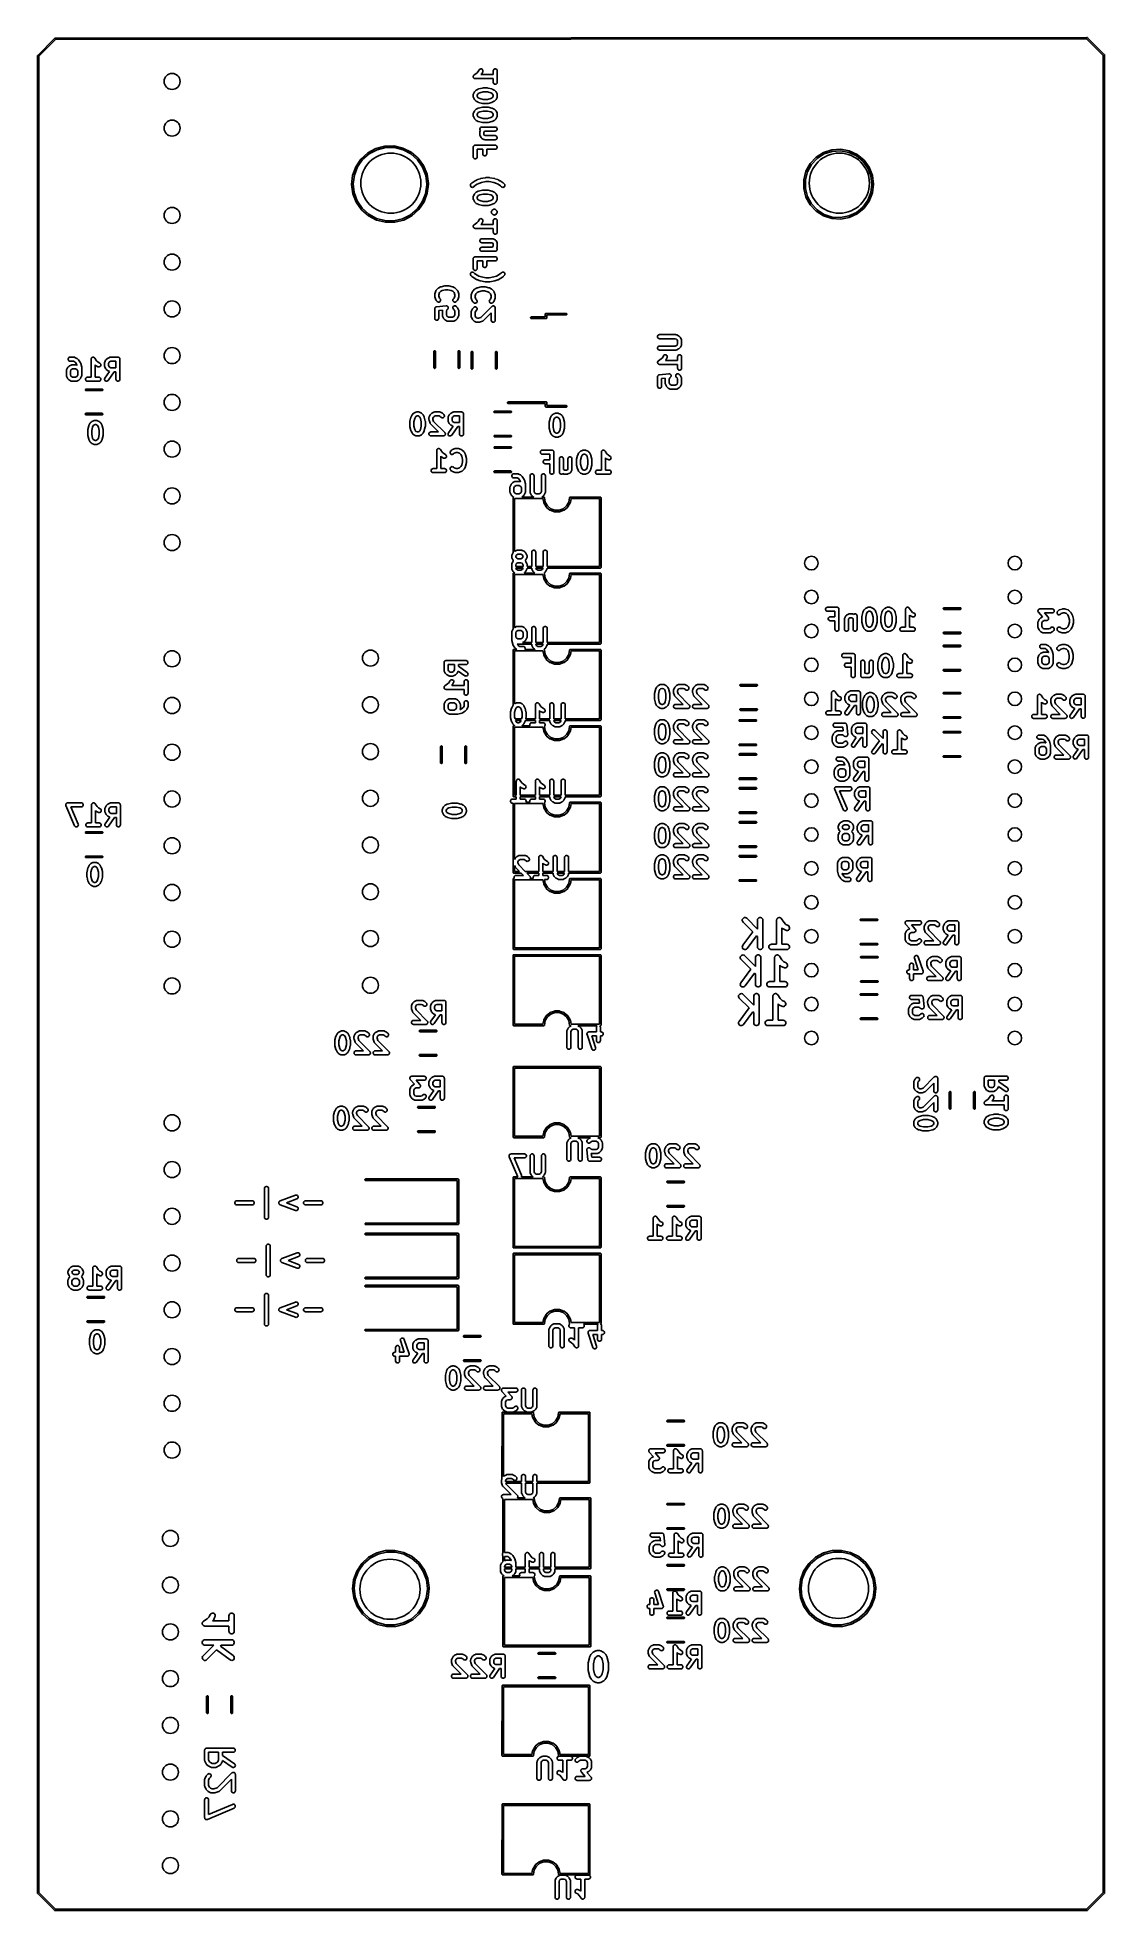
# Model space of a CAD drawing. Extents: x 81 to 161, y -172 to -32.
import ezdxf

# ---------------------------------------------------------------- set-up
doc = ezdxf.new("R2010")
doc.units = 0
doc.header["$MEASUREMENT"] = 0
doc.layers.add('BLACK', color=7, linetype='CONTINUOUS')

msp = doc.modelspace()

# ---------------------------------------------------------------- linework, layer by layer
at = {"layer": 'BLACK', "linetype": 'CONTINUOUS'}
for p, q in [((81.5002, -33.2371), (82.7671, -31.9702)), ((82.8247, -32.054), (81.584, -33.2947)), ((82.7671, -31.9702), (82.7713, -31.9651)), ((82.7713, -31.9651), (82.7771, -31.9618)), ((82.7771, -31.9618), (82.7825, -31.958)), ((82.7825, -31.958), (82.7847, -31.9574)), ((82.7847, -31.9574), (82.7866, -31.9563)), ((82.7866, -31.9563), (82.7931, -31.9551)), ((82.7931, -31.9551), (82.7996, -31.9534)), ((82.7996, -31.9534), (82.8062, -31.954)), ((82.8062, -31.954), (160.081, -31.8905)), ((160.063, -31.9905), (82.8247, -32.054)), ((161.303, -33.2312), (160.063, -31.9905)), ((160.081, -31.8905), (160.088, -31.8899)), ((160.088, -31.8899), (160.094, -31.8916)), ((160.094, -31.8916), (160.101, -31.8928)), ((160.101, -31.8928), (160.103, -31.8939)), ((160.103, -31.8939), (160.105, -31.8945)), ((160.105, -31.8945), (160.11, -31.8983)), ((160.11, -31.8983), (160.116, -31.9016)), ((160.116, -31.9016), (160.12, -31.9067)), ((160.12, -31.9067), (161.387, -33.1736)), ((81.4834, -33.2696), (81.4851, -33.2632)), ((81.484, -33.2762), (81.4834, -33.2696)), ((81.484, -170.813), (81.484, -33.2762)), ((81.4851, -33.2632), (81.4863, -33.2566)), ((81.4863, -33.2566), (81.4874, -33.2547)), ((81.4874, -33.2547), (81.488, -33.2525)), ((81.488, -33.2525), (81.4918, -33.2471)), ((81.4918, -33.2471), (81.4951, -33.2414)), ((81.4951, -33.2414), (81.5002, -33.2371)), ((81.584, -33.2947), (81.584, -170.794)), ((161.304, -170.794), (161.303, -33.2312)), ((161.387, -33.1736), (161.392, -33.1779)), ((161.392, -33.1779), (161.396, -33.1836)), ((161.396, -33.1836), (161.4, -33.189)), ((161.4, -33.189), (161.4, -33.1912)), ((161.4, -33.1912), (161.401, -33.1931)), ((161.401, -33.1931), (161.402, -33.1997)), ((161.402, -33.1997), (161.404, -33.2061)), ((161.404, -33.2061), (161.403, -33.2127)), ((161.403, -33.2127), (161.403, -170.813)), ((114.119, -34.8311), (114.121, -34.8133)), ((114.121, -34.8392), (114.119, -34.8311)), ((114.121, -34.7954), (114.124, -34.7876)), ((114.121, -34.8133), (114.121, -34.7954)), ((114.121, -34.8475), (114.121, -34.8392)), ((114.127, -34.8643), (114.121, -34.8475)), ((114.124, -34.7876), (114.125, -34.7793)), ((114.125, -34.7793), (114.133, -34.7632)), ((114.131, -34.8817), (114.127, -34.8643)), ((114.136, -34.8886), (114.131, -34.8817)), ((114.133, -34.7632), (114.139, -34.7464)), ((114.139, -34.8964), (114.136, -34.8886)), ((114.139, -34.7464), (114.144, -34.7401)), ((114.15, -34.9101), (114.139, -34.8964)), ((114.144, -34.7401), (114.148, -34.7326)), ((114.148, -34.7326), (114.161, -34.7202)), ((114.16, -34.925), (114.15, -34.9101)), ((114.167, -34.93), (114.16, -34.925)), ((114.161, -34.7202), (114.172, -34.7065)), ((114.172, -34.9363), (114.167, -34.93)), ((114.172, -34.7065), (114.179, -34.7024)), ((114.188, -34.9453), (114.172, -34.9363)), ((114.179, -34.7024), (114.185, -34.6966)), ((114.185, -34.6966), (114.387, -34.562)), ((114.202, -34.9559), (114.188, -34.9453)), ((114.21, -34.9582), (114.202, -34.9559)), ((114.217, -34.9624), (114.21, -34.9582)), ((114.235, -34.9655), (114.217, -34.9624)), ((114.252, -34.9705), (114.235, -34.9655)), ((114.26, -34.97), (114.252, -34.9705)), ((114.269, -34.9714), (114.26, -34.97)), ((115.619, -34.9714), (114.269, -34.9714)), ((114.387, -34.562), (114.502, -34.4469)), ((114.502, -34.4469), (114.563, -34.3258)), ((114.563, -34.3258), (114.594, -34.2839)), ((114.594, -34.2839), (114.637, -34.2552)), ((114.637, -34.2552), (114.688, -34.2431)), ((114.688, -34.2431), (114.74, -34.2491)), ((114.732, -34.6418), (114.702, -34.6714)), ((114.702, -34.6714), (115.619, -34.6714)), ((114.746, -34.6221), (114.732, -34.6418)), ((114.74, -34.2491), (114.787, -34.2724)), ((114.76, -34.6028), (114.746, -34.6221)), ((114.831, -34.4599), (114.76, -34.6028)), ((114.787, -34.2724), (114.822, -34.3102)), ((114.822, -34.3102), (114.843, -34.358)), ((114.846, -34.41), (114.831, -34.4599)), ((114.843, -34.358), (114.846, -34.41)), ((115.619, -34.3929), (115.628, -34.3416)), ((115.619, -34.6714), (115.619, -34.3929)), ((115.619, -35.25), (115.619, -34.9714)), ((115.628, -34.3416), (115.654, -34.2964)), ((115.654, -34.2964), (115.694, -34.263)), ((115.694, -34.263), (115.743, -34.2451)), ((115.743, -34.2451), (115.795, -34.2451)), ((115.795, -34.2451), (115.844, -34.263)), ((115.844, -34.263), (115.883, -34.2964)), ((115.883, -34.2964), (115.91, -34.3416)), ((115.91, -34.3416), (115.919, -34.3929)), ((115.919, -34.3929), (115.919, -35.25)), ((114.119, -36.1786), (114.12, -36.1701)), ((114.119, -36.3214), (114.119, -36.1786)), ((114.12, -36.3299), (114.119, -36.3214)), ((114.12, -36.1614), (114.125, -36.1446)), ((114.12, -36.1701), (114.12, -36.1614)), ((114.12, -36.3386), (114.12, -36.3299)), ((114.125, -36.3554), (114.12, -36.3386)), ((114.125, -36.1446), (114.128, -36.1273)), ((114.128, -36.3727), (114.125, -36.3554)), ((114.128, -36.1273), (114.132, -36.1198)), ((114.132, -36.3802), (114.128, -36.3727)), ((114.132, -36.1198), (114.134, -36.1115)), ((114.134, -36.3885), (114.132, -36.3802)), ((114.134, -36.1115), (114.206, -35.9686)), ((114.206, -36.5314), (114.134, -36.3885)), ((114.206, -35.9686), (114.22, -35.9493)), ((114.22, -35.9493), (114.234, -35.9296)), ((114.234, -35.9296), (114.305, -35.8582)), ((114.305, -35.8582), (114.325, -35.8444)), ((114.325, -35.8444), (114.344, -35.8301)), ((114.344, -35.8301), (114.487, -35.7587)), ((114.463, -36.1246), (114.419, -36.214)), ((114.419, -36.214), (114.419, -36.286)), ((114.419, -36.286), (114.463, -36.3754)), ((114.5, -36.0876), (114.463, -36.1246)), ((114.463, -36.3754), (114.5, -36.4124)), ((114.487, -35.7587), (114.503, -35.754)), ((114.607, -36.0344), (114.5, -36.0876)), ((114.5, -36.4124), (114.607, -36.4656)), ((114.503, -35.754), (114.518, -35.7473)), ((114.518, -35.7473), (114.804, -35.6759)), ((114.858, -35.9714), (114.607, -36.0344)), ((114.804, -35.6759), (114.822, -35.6746)), ((114.822, -35.6746), (114.84, -35.6714)), ((114.84, -35.6714), (115.197, -35.6714)), ((115.179, -35.9714), (114.858, -35.9714)), ((115.431, -36.0344), (115.179, -35.9714)), ((115.197, -35.6714), (115.215, -35.6746)), ((115.215, -35.6746), (115.234, -35.6759)), ((115.234, -35.6759), (115.519, -35.7473)), ((115.537, -36.0876), (115.431, -36.0344)), ((115.431, -36.4656), (115.537, -36.4124)), ((115.519, -35.7473), (115.534, -35.754)), ((115.534, -35.754), (115.55, -35.7587)), ((115.574, -36.1246), (115.537, -36.0876)), ((115.537, -36.4124), (115.574, -36.3754)), ((115.55, -35.7587), (115.693, -35.8301)), ((115.619, -36.214), (115.574, -36.1246)), ((115.574, -36.3754), (115.619, -36.286)), ((115.628, -35.3013), (115.619, -35.25)), ((115.619, -36.286), (115.619, -36.214)), ((115.654, -35.3464), (115.628, -35.3013)), ((115.694, -35.3799), (115.654, -35.3464)), ((115.693, -35.8301), (115.712, -35.8444)), ((115.743, -35.3977), (115.694, -35.3799)), ((115.712, -35.8444), (115.732, -35.8582)), ((115.732, -35.8582), (115.803, -35.9296)), ((115.795, -35.3977), (115.743, -35.3977)), ((115.844, -35.3799), (115.795, -35.3977)), ((115.803, -35.9296), (115.817, -35.9493)), ((115.817, -35.9493), (115.831, -35.9686)), ((115.831, -35.9686), (115.903, -36.1115)), ((115.903, -36.3885), (115.831, -36.5314)), ((115.883, -35.3464), (115.844, -35.3799)), ((115.91, -35.3013), (115.883, -35.3464)), ((115.903, -36.1115), (115.905, -36.1198)), ((115.905, -36.3802), (115.903, -36.3885)), ((115.905, -36.1198), (115.91, -36.1273)), ((115.91, -36.3727), (115.905, -36.3802)), ((115.919, -35.25), (115.91, -35.3013)), ((115.91, -36.1273), (115.913, -36.1446)), ((115.913, -36.3554), (115.91, -36.3727)), ((115.913, -36.1446), (115.918, -36.1614)), ((115.918, -36.3386), (115.913, -36.3554)), ((115.918, -36.1614), (115.917, -36.1701)), ((115.917, -36.1701), (115.919, -36.1786)), ((115.919, -36.3214), (115.917, -36.3299)), ((115.917, -36.3299), (115.918, -36.3386)), ((115.919, -36.1786), (115.919, -36.3214)), ((114.119, -37.6071), (114.12, -37.5986)), ((114.119, -37.75), (114.119, -37.6071)), ((114.12, -37.7585), (114.119, -37.75)), ((114.12, -37.59), (114.125, -37.5731)), ((114.12, -37.5986), (114.12, -37.59)), ((114.12, -37.7672), (114.12, -37.7585)), ((114.125, -37.784), (114.12, -37.7672)), ((114.125, -37.5731), (114.128, -37.5558)), ((114.128, -37.8013), (114.125, -37.784)), ((114.128, -37.5558), (114.132, -37.5483)), ((114.132, -37.8088), (114.128, -37.8013)), ((114.132, -37.5483), (114.134, -37.5401)), ((114.134, -37.8171), (114.132, -37.8088)), ((114.134, -37.5401), (114.206, -37.3972)), ((114.206, -37.9599), (114.134, -37.8171)), ((114.22, -36.5506), (114.206, -36.5314)), ((114.206, -37.3972), (114.22, -37.3779)), ((114.234, -36.5703), (114.22, -36.5506)), ((114.22, -37.3779), (114.234, -37.3582)), ((114.305, -36.6418), (114.234, -36.5703)), ((114.234, -37.3582), (114.305, -37.2868)), ((114.325, -36.6556), (114.305, -36.6418)), ((114.305, -37.2868), (114.325, -37.273)), ((114.344, -36.6699), (114.325, -36.6556)), ((114.325, -37.273), (114.344, -37.2587)), ((114.487, -36.7413), (114.344, -36.6699)), ((114.344, -37.2587), (114.487, -37.1873)), ((114.463, -37.5531), (114.419, -37.6426)), ((114.419, -37.6426), (114.419, -37.7146)), ((114.419, -37.7146), (114.463, -37.804)), ((114.5, -37.5161), (114.463, -37.5531)), ((114.463, -37.804), (114.5, -37.841)), ((114.503, -36.746), (114.487, -36.7413)), ((114.487, -37.1873), (114.503, -37.1826)), ((114.607, -37.463), (114.5, -37.5161)), ((114.5, -37.841), (114.607, -37.8942)), ((114.518, -36.7527), (114.503, -36.746)), ((114.503, -37.1826), (114.518, -37.1759)), ((114.804, -36.8241), (114.518, -36.7527)), ((114.518, -37.1759), (114.804, -37.1045)), ((114.607, -36.4656), (114.858, -36.5286)), ((114.858, -37.4), (114.607, -37.463)), ((114.822, -36.8254), (114.804, -36.8241)), ((114.804, -37.1045), (114.822, -37.1032)), ((114.84, -36.8286), (114.822, -36.8254)), ((114.822, -37.1032), (114.84, -37.1)), ((115.197, -36.8286), (114.84, -36.8286)), ((114.84, -37.1), (115.197, -37.1)), ((114.858, -36.5286), (115.179, -36.5286)), ((115.179, -37.4), (114.858, -37.4)), ((115.179, -36.5286), (115.431, -36.4656)), ((115.431, -37.463), (115.179, -37.4)), ((115.215, -36.8254), (115.197, -36.8286)), ((115.197, -37.1), (115.215, -37.1032)), ((115.234, -36.8241), (115.215, -36.8254)), ((115.215, -37.1032), (115.234, -37.1045)), ((115.519, -36.7527), (115.234, -36.8241)), ((115.234, -37.1045), (115.519, -37.1759)), ((115.537, -37.5161), (115.431, -37.463)), ((115.431, -37.8942), (115.537, -37.841)), ((115.534, -36.746), (115.519, -36.7527)), ((115.519, -37.1759), (115.534, -37.1826)), ((115.55, -36.7413), (115.534, -36.746)), ((115.534, -37.1826), (115.55, -37.1873)), ((115.574, -37.5531), (115.537, -37.5161)), ((115.537, -37.841), (115.574, -37.804)), ((115.693, -36.6699), (115.55, -36.7413)), ((115.55, -37.1873), (115.693, -37.2587)), ((115.619, -37.6426), (115.574, -37.5531)), ((115.574, -37.804), (115.619, -37.7146)), ((115.619, -37.7146), (115.619, -37.6426)), ((115.712, -36.6556), (115.693, -36.6699)), ((115.693, -37.2587), (115.712, -37.273)), ((115.732, -36.6418), (115.712, -36.6556)), ((115.712, -37.273), (115.732, -37.2868)), ((115.803, -36.5703), (115.732, -36.6418)), ((115.732, -37.2868), (115.803, -37.3582)), ((115.817, -36.5507), (115.803, -36.5703)), ((115.803, -37.3582), (115.817, -37.3779)), ((115.831, -36.5314), (115.817, -36.5507)), ((115.817, -37.3779), (115.831, -37.3972)), ((115.831, -37.3972), (115.903, -37.5401)), ((115.903, -37.8171), (115.831, -37.9599)), ((115.903, -37.5401), (115.905, -37.5483)), ((115.905, -37.8088), (115.903, -37.8171)), ((115.905, -37.5483), (115.91, -37.5558)), ((115.91, -37.8013), (115.905, -37.8088)), ((115.91, -37.5558), (115.913, -37.5731)), ((115.913, -37.784), (115.91, -37.8013)), ((115.913, -37.5731), (115.918, -37.59)), ((115.918, -37.7672), (115.913, -37.784)), ((115.918, -37.59), (115.917, -37.5986)), ((115.917, -37.5986), (115.919, -37.6071)), ((115.919, -37.75), (115.917, -37.7585)), ((115.917, -37.7585), (115.918, -37.7672)), ((115.919, -37.6071), (115.919, -37.75)), ((114.22, -37.9792), (114.206, -37.9599)), ((114.234, -37.9989), (114.22, -37.9792)), ((114.305, -38.0704), (114.234, -37.9989)), ((114.325, -38.0841), (114.305, -38.0704)), ((114.344, -38.0984), (114.325, -38.0841)), ((114.487, -38.1699), (114.344, -38.0984)), ((114.503, -38.1746), (114.487, -38.1699)), ((114.518, -38.1812), (114.503, -38.1746)), ((114.804, -38.2527), (114.518, -38.1812)), ((114.607, -37.8942), (114.858, -37.9571)), ((114.619, -38.9643), (114.62, -38.9558)), ((114.619, -39.1786), (114.619, -38.9643)), ((114.62, -39.1871), (114.619, -39.1786)), ((114.62, -38.9471), (114.625, -38.9303)), ((114.62, -38.9558), (114.62, -38.9471)), ((114.62, -39.1957), (114.62, -39.1871)), ((114.625, -39.2126), (114.62, -39.1957)), ((114.621, -38.724), (114.639, -38.675)), ((114.621, -38.776), (114.621, -38.724)), ((114.639, -38.825), (114.621, -38.776)), ((114.625, -38.9303), (114.628, -38.913)), ((114.628, -39.2299), (114.625, -39.2126)), ((114.628, -38.913), (114.632, -38.9055)), ((114.632, -39.2374), (114.628, -39.2299)), ((114.632, -38.9055), (114.634, -38.8972)), ((114.634, -39.2457), (114.632, -39.2374)), ((114.634, -38.8972), (114.659, -38.8488)), ((114.706, -39.3885), (114.634, -39.2457)), ((114.639, -38.675), (114.672, -38.6351)), ((114.659, -38.8488), (114.639, -38.825)), ((114.672, -38.6351), (114.717, -38.609)), ((114.717, -38.609), (114.769, -38.6)), ((114.769, -38.6), (115.769, -38.6)), ((114.822, -38.254), (114.804, -38.2527)), ((114.84, -38.2571), (114.822, -38.254)), ((115.197, -38.2571), (114.84, -38.2571)), ((114.858, -37.9571), (115.179, -37.9571)), ((114.963, -38.9103), (114.919, -38.9997)), ((114.919, -38.9997), (114.919, -39.1432)), ((114.919, -39.1432), (114.952, -39.2096)), ((114.952, -39.2096), (115.018, -39.2429)), ((114.974, -38.9), (114.963, -38.9103)), ((115.769, -38.9), (114.974, -38.9)), ((115.018, -39.2429), (115.769, -39.2429)), ((115.179, -37.9571), (115.431, -37.8942)), ((115.215, -38.254), (115.197, -38.2571)), ((115.234, -38.2527), (115.215, -38.254)), ((115.519, -38.1812), (115.234, -38.2527)), ((115.534, -38.1746), (115.519, -38.1812)), ((115.55, -38.1699), (115.534, -38.1746)), ((115.693, -38.0984), (115.55, -38.1699)), ((115.712, -38.0841), (115.693, -38.0984)), ((115.732, -38.0704), (115.712, -38.0841)), ((115.803, -37.9989), (115.732, -38.0704)), ((115.769, -38.6), (115.82, -38.609)), ((115.82, -38.891), (115.769, -38.9)), ((115.769, -39.2429), (115.82, -39.2519)), ((115.817, -37.9792), (115.803, -37.9989)), ((115.831, -37.9599), (115.817, -37.9792)), ((115.82, -38.609), (115.865, -38.6351)), ((115.865, -38.8649), (115.82, -38.891)), ((115.82, -39.2519), (115.865, -39.2779)), ((115.865, -38.6351), (115.898, -38.675)), ((115.898, -38.825), (115.865, -38.8649)), ((115.898, -38.675), (115.916, -38.724)), ((115.916, -38.776), (115.898, -38.825)), ((115.916, -38.724), (115.916, -38.776)), ((105.71, -40.9951), (106.221, -40.5301)), ((106.338, -40.595), (105.839, -41.0302)), ((106.221, -40.5301), (106.828, -40.2004)), ((106.926, -40.2913), (106.338, -40.595)), ((106.828, -40.2004), (107.496, -40.0251)), ((107.57, -40.1368), (106.926, -40.2913)), ((107.496, -40.0251), (108.187, -40.0143)), ((108.232, -40.1402), (107.57, -40.1368)), ((108.187, -40.0143), (108.861, -40.1685)), ((108.874, -40.3015), (108.232, -40.1402)), ((108.861, -40.1685), (109.478, -40.4789)), ((109.459, -40.6113), (108.874, -40.3015)), ((109.953, -41.0518), (109.459, -40.6113)), ((109.478, -40.4789), (110.003, -40.9276)), ((114.119, -40.1071), (114.121, -40.0942)), ((114.119, -40.8214), (114.119, -40.1071)), ((114.121, -40.0811), (114.125, -40.0688)), ((114.121, -40.0942), (114.121, -40.0811)), ((114.125, -40.0688), (114.128, -40.0558)), ((114.128, -40.0558), (114.134, -40.0445)), ((114.134, -40.0445), (114.139, -40.0321)), ((114.139, -40.0321), (114.147, -40.0221)), ((114.147, -40.0221), (114.154, -40.0107)), ((114.154, -40.0107), (114.164, -40.0023)), ((114.164, -40.0023), (114.172, -39.9922)), ((114.172, -39.9922), (114.184, -39.9857)), ((114.184, -39.9857), (114.194, -39.9772)), ((114.194, -39.9772), (114.206, -39.9727)), ((114.206, -39.9727), (114.217, -39.9662)), ((114.217, -39.9662), (114.23, -39.9639)), ((114.23, -39.9639), (114.243, -39.9594)), ((114.243, -39.9594), (114.256, -39.9594)), ((114.256, -39.9594), (114.269, -39.9571)), ((114.269, -39.9571), (115.769, -39.9571)), ((114.833, -40.2571), (114.419, -40.2571)), ((114.419, -40.2571), (114.419, -40.8214)), ((114.719, -39.4062), (114.706, -39.3885)), ((114.731, -39.4246), (114.719, -39.4062)), ((114.734, -39.427), (114.731, -39.4246)), ((114.737, -39.4304), (114.734, -39.427)), ((114.755, -39.4425), (114.737, -39.4304)), ((114.773, -39.4556), (114.755, -39.4425)), ((114.916, -39.527), (114.773, -39.4556)), ((114.833, -40.6071), (114.833, -40.2571)), ((114.842, -40.6584), (114.833, -40.6071)), ((114.868, -40.7036), (114.842, -40.6584)), ((114.924, -39.5295), (114.916, -39.527)), ((114.932, -39.5338), (114.924, -39.5295)), ((114.949, -39.5369), (114.932, -39.5338)), ((114.966, -39.5419), (114.949, -39.5369)), ((114.974, -39.5414), (114.966, -39.5419)), ((114.983, -39.5429), (114.974, -39.5414)), ((115.769, -39.5429), (114.983, -39.5429)), ((115.124, -40.6584), (115.098, -40.7036)), ((115.133, -40.6071), (115.124, -40.6584)), ((115.769, -40.2571), (115.133, -40.2571)), ((115.133, -40.2571), (115.133, -40.6071)), ((115.82, -39.5338), (115.769, -39.5429)), ((115.769, -39.9571), (115.82, -39.9662)), ((115.82, -40.2481), (115.769, -40.2571)), ((115.865, -39.5078), (115.82, -39.5338)), ((115.82, -39.9662), (115.865, -39.9922)), ((115.865, -40.222), (115.82, -40.2481)), ((115.865, -39.2779), (115.898, -39.3179)), ((115.898, -39.4679), (115.865, -39.5078)), ((115.865, -39.9922), (115.898, -40.0321)), ((115.898, -40.1821), (115.865, -40.222)), ((115.898, -39.3179), (115.916, -39.3668)), ((115.916, -39.4189), (115.898, -39.4679)), ((115.898, -40.0321), (115.916, -40.0811)), ((115.916, -40.1332), (115.898, -40.1821)), ((115.916, -39.3668), (115.916, -39.4189)), ((115.916, -40.0811), (115.916, -40.1332)), ((139.806, -40.8544), (140.361, -40.5021)), ((140.412, -40.6107), (139.883, -40.9468)), ((140.361, -40.5021), (140.987, -40.299)), ((141.009, -40.4168), (140.412, -40.6107)), ((140.987, -40.299), (141.643, -40.2577)), ((141.635, -40.3774), (141.009, -40.4168)), ((142.251, -40.495), (141.635, -40.3774)), ((141.643, -40.2577), (142.288, -40.3809)), ((142.819, -40.7621), (142.251, -40.495)), ((142.288, -40.3809), (142.883, -40.6608)), ((142.883, -40.6608), (143.39, -41.0798)), ((105.087, -42.2174), (105.324, -41.5686)), ((105.458, -41.5719), (105.218, -42.1888)), ((105.324, -41.5686), (105.71, -40.9951)), ((105.839, -41.0302), (105.458, -41.5719)), ((110.328, -41.5974), (109.953, -41.0518)), ((110.003, -40.9276), (110.406, -41.4887)), ((110.562, -42.2167), (110.328, -41.5974)), ((110.406, -41.4887), (110.664, -42.1298)), ((114.128, -40.8727), (114.119, -40.8214)), ((114.154, -40.9178), (114.128, -40.8727)), ((114.194, -40.9513), (114.154, -40.9178)), ((114.243, -40.9691), (114.194, -40.9513)), ((114.295, -40.9691), (114.243, -40.9691)), ((114.344, -40.9513), (114.295, -40.9691)), ((114.383, -40.9178), (114.344, -40.9513)), ((114.41, -40.8727), (114.383, -40.9178)), ((114.419, -40.8214), (114.41, -40.8727)), ((114.908, -40.737), (114.868, -40.7036)), ((114.957, -40.7549), (114.908, -40.737)), ((115.009, -40.7549), (114.957, -40.7549)), ((115.058, -40.737), (115.009, -40.7549)), ((115.098, -40.7036), (115.058, -40.737)), ((138.876, -42.5465), (139.04, -41.9097)), ((139.151, -41.9539), (138.995, -42.5615)), ((139.04, -41.9097), (139.356, -41.3336)), ((139.453, -41.4041), (139.151, -41.9539)), ((139.356, -41.3336), (139.806, -40.8544)), ((139.883, -40.9468), (139.453, -41.4041)), ((143.302, -41.162), (142.819, -40.7621)), ((143.671, -41.6695), (143.302, -41.162)), ((143.39, -41.0798), (143.776, -41.6117)), ((143.902, -42.2528), (143.671, -41.6695)), ((143.776, -41.6117), (144.018, -42.2229)), ((105.011, -42.9041), (105.087, -42.2174)), ((105.101, -43.5891), (105.011, -42.9041)), ((105.218, -42.1888), (105.131, -42.8452)), ((105.131, -42.8452), (105.204, -43.5032)), ((110.548, -43.5872), (110.641, -42.9317)), ((110.642, -42.874), (110.562, -42.2167)), ((110.641, -42.9317), (110.642, -42.874)), ((110.664, -42.1298), (110.761, -42.8138)), ((110.762, -42.874), (110.679, -43.5599)), ((110.761, -42.8138), (110.762, -42.874)), ((113.905, -42.9512), (113.918, -42.9009)), ((113.909, -43.0031), (113.905, -42.9512)), ((113.931, -43.0503), (113.909, -43.0031)), ((113.918, -42.9009), (113.948, -42.8582)), ((113.968, -43.0872), (113.931, -43.0503)), ((113.948, -42.8582), (114.02, -42.7868)), ((114.015, -43.1092), (113.968, -43.0872)), ((114.067, -43.1137), (114.015, -43.1092)), ((114.02, -42.7868), (114.032, -42.7783)), ((114.032, -42.7783), (114.043, -42.768)), ((114.043, -42.768), (114.257, -42.6252)), ((114.118, -43.1002), (114.067, -43.1137)), ((114.16, -43.0704), (114.118, -43.1002)), ((114.221, -43.0094), (114.16, -43.0704)), ((114.415, -42.88), (114.221, -43.0094)), ((114.257, -42.6252), (114.265, -42.6214)), ((114.265, -42.6214), (114.273, -42.6158)), ((114.273, -42.6158), (114.416, -42.5444)), ((114.325, -43.4873), (114.344, -43.473)), ((114.344, -43.473), (114.487, -43.4016)), ((114.54, -42.8175), (114.415, -42.88)), ((114.416, -42.5444), (114.426, -42.5414)), ((114.426, -42.5414), (114.435, -42.5363)), ((114.435, -42.5363), (114.65, -42.4648)), ((114.487, -43.4016), (114.503, -43.3969)), ((114.503, -43.3969), (114.518, -43.3902)), ((114.518, -43.3902), (114.804, -43.3188)), ((114.736, -42.7524), (114.54, -42.8175)), ((114.65, -42.4648), (114.659, -42.4635)), ((114.659, -42.4635), (114.668, -42.4601)), ((114.668, -42.4601), (115.025, -42.3886)), ((115.069, -42.6857), (114.736, -42.7524)), ((114.804, -43.3188), (114.822, -43.3175)), ((114.822, -43.3175), (114.84, -43.3143)), ((114.84, -43.3143), (115.197, -43.3143)), ((115.025, -42.3886), (115.04, -42.3883)), ((115.04, -42.3883), (115.054, -42.3857)), ((115.054, -42.3857), (115.34, -42.3857)), ((115.325, -42.6857), (115.069, -42.6857)), ((115.197, -43.3143), (115.215, -43.3175)), ((115.215, -43.3175), (115.234, -43.3188)), ((115.234, -43.3188), (115.519, -43.3902)), ((115.659, -42.7524), (115.325, -42.6857)), ((115.34, -42.3857), (115.355, -42.3883)), ((115.355, -42.3883), (115.369, -42.3886)), ((115.369, -42.3886), (115.727, -42.4601)), ((115.519, -43.3902), (115.534, -43.3969)), ((115.534, -43.3969), (115.55, -43.4016)), ((115.55, -43.4016), (115.693, -43.473)), ((115.854, -42.8175), (115.659, -42.7524)), ((115.693, -43.473), (115.712, -43.4873)), ((115.727, -42.4601), (115.735, -42.4635)), ((115.735, -42.4635), (115.745, -42.4648)), ((115.745, -42.4648), (115.959, -42.5363)), ((115.979, -42.88), (115.854, -42.8175)), ((115.959, -42.5363), (115.968, -42.5414)), ((115.968, -42.5414), (115.979, -42.5444)), ((115.979, -42.5444), (116.121, -42.6158)), ((116.173, -43.0094), (115.979, -42.88)), ((116.121, -42.6158), (116.129, -42.6214)), ((116.129, -42.6214), (116.137, -42.6252)), ((116.137, -42.6252), (116.352, -42.768)), ((116.234, -43.0704), (116.173, -43.0094)), ((116.277, -43.1002), (116.234, -43.0704)), ((116.327, -43.1137), (116.277, -43.1002)), ((116.379, -43.1092), (116.327, -43.1137)), ((116.352, -42.768), (116.362, -42.7783)), ((116.362, -42.7783), (116.375, -42.7868)), ((116.375, -42.7868), (116.446, -42.8582)), ((116.426, -43.0872), (116.379, -43.1092)), ((116.463, -43.0503), (116.426, -43.0872)), ((116.446, -42.8582), (116.476, -42.9009)), ((116.485, -43.0031), (116.463, -43.0503)), ((116.476, -42.9009), (116.489, -42.9512)), ((116.489, -42.9512), (116.485, -43.0031)), ((138.876, -43.2039), (138.876, -42.5465)), ((139.04, -43.8406), (138.876, -43.2039)), ((138.995, -42.5615), (138.995, -43.1888)), ((138.995, -43.1888), (139.151, -43.7965)), ((143.981, -42.8752), (143.902, -42.2528)), ((143.902, -43.4976), (143.981, -42.8752)), ((144.018, -42.2229), (144.101, -42.8752)), ((144.101, -42.8752), (144.018, -43.5274)), ((105.352, -44.2329), (105.101, -43.5891)), ((105.204, -43.5032), (105.431, -44.125)), ((105.75, -44.7981), (105.352, -44.2329)), ((105.431, -44.125), (105.801, -44.6745)), ((106.27, -45.2523), (105.75, -44.7981)), ((105.801, -44.6745), (106.29, -45.1201)), ((109.411, -45.1692), (109.915, -44.7392)), ((110.043, -44.7756), (109.528, -45.2353)), ((109.915, -44.7392), (110.301, -44.2015)), ((110.435, -44.2062), (110.043, -44.7756)), ((110.301, -44.2015), (110.548, -43.5872)), ((110.679, -43.5599), (110.435, -44.2062)), ((114.119, -43.8214), (114.12, -43.8129)), ((114.119, -43.9643), (114.119, -43.8214)), ((114.12, -43.9728), (114.119, -43.9643)), ((114.12, -43.8043), (114.125, -43.7874)), ((114.12, -43.8129), (114.12, -43.8043)), ((114.12, -43.9814), (114.12, -43.9728)), ((114.125, -43.9983), (114.12, -43.9814)), ((114.125, -43.7874), (114.128, -43.7701)), ((114.128, -44.0156), (114.125, -43.9983)), ((114.128, -43.7701), (114.132, -43.7626)), ((114.132, -44.0231), (114.128, -44.0156)), ((114.132, -43.7626), (114.134, -43.7543)), ((114.134, -44.0314), (114.132, -44.0231)), ((114.134, -43.7543), (114.206, -43.6115)), ((114.206, -44.1742), (114.134, -44.0314)), ((114.206, -43.6115), (114.22, -43.5922)), ((114.22, -44.1935), (114.206, -44.1742)), ((114.22, -43.5922), (114.234, -43.5725)), ((114.234, -44.2132), (114.22, -44.1935)), ((114.234, -43.5725), (114.305, -43.5011)), ((114.305, -44.2846), (114.234, -44.2132)), ((114.305, -43.5011), (114.325, -43.4873)), ((114.325, -44.2984), (114.305, -44.2846)), ((114.344, -44.3127), (114.325, -44.2984)), ((114.487, -44.3842), (114.344, -44.3127)), ((114.463, -43.7674), (114.419, -43.8568)), ((114.419, -43.8568), (114.419, -43.9289)), ((114.419, -43.9289), (114.463, -44.0183)), ((114.5, -43.7304), (114.463, -43.7674)), ((114.463, -44.0183), (114.5, -44.0553)), ((114.503, -44.3888), (114.487, -44.3842)), ((114.607, -43.6772), (114.5, -43.7304)), ((114.5, -44.0553), (114.607, -44.1085)), ((114.518, -44.3955), (114.503, -44.3888)), ((114.804, -44.4669), (114.518, -44.3955)), ((114.858, -43.6143), (114.607, -43.6772)), ((114.607, -44.1085), (114.858, -44.1714)), ((114.822, -44.4682), (114.804, -44.4669)), ((114.84, -44.4714), (114.822, -44.4682)), ((115.197, -44.4714), (114.84, -44.4714)), ((115.179, -43.6143), (114.858, -43.6143)), ((114.858, -44.1714), (115.179, -44.1714)), ((115.431, -43.6772), (115.179, -43.6143)), ((115.179, -44.1714), (115.431, -44.1085)), ((115.215, -44.4682), (115.197, -44.4714)), ((115.234, -44.4669), (115.215, -44.4682)), ((115.519, -44.3955), (115.234, -44.4669)), ((115.537, -43.7304), (115.431, -43.6772)), ((115.431, -44.1085), (115.537, -44.0553)), ((115.5, -44.8842), (115.503, -44.8782)), ((115.503, -44.8782), (115.512, -44.869)), ((115.512, -44.869), (115.52, -44.8582)), ((115.534, -44.3888), (115.519, -44.3955)), ((115.52, -44.8582), (115.591, -44.7868)), ((115.55, -44.3842), (115.534, -44.3888)), ((115.574, -43.7674), (115.537, -43.7304)), ((115.537, -44.0553), (115.574, -44.0183)), ((115.693, -44.3127), (115.55, -44.3842)), ((115.619, -43.8568), (115.574, -43.7674)), ((115.574, -44.0183), (115.619, -43.9289)), ((115.591, -44.7868), (115.602, -44.7793)), ((115.602, -44.7793), (115.611, -44.77)), ((115.611, -44.77), (115.623, -44.7644)), ((115.619, -43.9289), (115.619, -43.8568)), ((115.623, -44.7644), (115.634, -44.7569)), ((115.634, -44.7569), (115.646, -44.7535)), ((115.646, -44.7535), (115.658, -44.748)), ((115.658, -44.748), (115.671, -44.7468)), ((115.671, -44.7468), (115.684, -44.7434)), ((115.684, -44.7434), (115.697, -44.7446)), ((115.712, -44.2984), (115.693, -44.3127)), ((115.697, -44.7446), (115.71, -44.7434)), ((115.71, -44.7434), (115.723, -44.7468)), ((115.712, -43.4873), (115.732, -43.5011)), ((115.732, -44.2846), (115.712, -44.2984)), ((115.723, -44.7468), (115.736, -44.748)), ((115.732, -43.5011), (115.803, -43.5725)), ((115.803, -44.2132), (115.732, -44.2846)), ((115.736, -44.748), (115.748, -44.7535)), ((115.748, -44.7535), (115.761, -44.7569)), ((115.761, -44.7569), (115.771, -44.7644)), ((115.771, -44.7644), (115.783, -44.77)), ((115.783, -44.77), (115.792, -44.7793)), ((115.792, -44.7793), (115.803, -44.7868)), ((115.803, -43.5725), (115.817, -43.5922)), ((115.817, -44.1935), (115.803, -44.2132)), ((115.803, -44.7868), (115.875, -44.8582)), ((115.817, -43.5922), (115.831, -43.6115)), ((115.831, -44.1742), (115.817, -44.1935)), ((115.831, -43.6115), (115.903, -43.7543)), ((115.903, -44.0314), (115.831, -44.1742)), ((115.875, -44.8582), (115.882, -44.869)), ((115.882, -44.869), (115.891, -44.8782)), ((115.891, -44.8782), (115.894, -44.8842)), ((115.903, -43.7543), (115.905, -43.7626)), ((115.905, -44.0231), (115.903, -44.0314)), ((115.905, -43.7626), (115.91, -43.7701)), ((115.91, -44.0156), (115.905, -44.0231)), ((115.91, -43.7701), (115.913, -43.7874)), ((115.913, -43.9983), (115.91, -44.0156)), ((115.913, -43.7874), (115.918, -43.8043)), ((115.918, -43.9814), (115.913, -43.9983)), ((115.918, -43.8043), (115.917, -43.8129)), ((115.917, -43.8129), (115.919, -43.8214)), ((115.919, -43.9643), (115.917, -43.9728)), ((115.917, -43.9728), (115.918, -43.9814)), ((115.919, -43.8214), (115.919, -43.9643)), ((139.356, -44.4167), (139.04, -43.8406)), ((139.151, -43.7965), (139.453, -44.3462)), ((139.806, -44.896), (139.356, -44.4167)), ((139.453, -44.3462), (139.883, -44.8035)), ((139.883, -44.8035), (140.412, -45.1396)), ((142.819, -44.9882), (143.302, -44.5884)), ((143.39, -44.6705), (142.883, -45.0896)), ((143.302, -44.5884), (143.671, -44.0808)), ((143.776, -44.1386), (143.39, -44.6705)), ((143.671, -44.0808), (143.902, -43.4976)), ((144.018, -43.5274), (143.776, -44.1386)), ((106.884, -45.5692), (106.27, -45.2523)), ((106.29, -45.1201), (106.872, -45.436)), ((106.872, -45.436), (107.513, -45.604)), ((107.556, -45.7305), (106.884, -45.5692)), ((107.513, -45.604), (108.175, -45.6144)), ((108.247, -45.7269), (107.556, -45.7305)), ((108.175, -45.6144), (108.82, -45.4666)), ((108.917, -45.5586), (108.247, -45.7269)), ((108.82, -45.4666), (109.411, -45.1692)), ((109.528, -45.2353), (108.917, -45.5586)), ((114.119, -46.0454), (114.121, -46.0276)), ((114.121, -46.0534), (114.119, -46.0454)), ((114.121, -46.0097), (114.124, -46.0019)), ((114.121, -46.0276), (114.121, -46.0097)), ((114.121, -46.0618), (114.121, -46.0534)), ((114.127, -46.0786), (114.121, -46.0618)), ((114.124, -46.0019), (114.125, -45.9936)), ((114.125, -45.9936), (114.133, -45.9775)), ((114.131, -46.096), (114.127, -46.0786)), ((114.136, -46.1029), (114.131, -46.096)), ((114.133, -45.9775), (114.139, -45.9607)), ((114.139, -46.1107), (114.136, -46.1029)), ((114.139, -45.9607), (114.144, -45.9543)), ((114.15, -46.1244), (114.139, -46.1107)), ((114.144, -45.9543), (114.148, -45.9469)), ((114.148, -45.9469), (114.161, -45.9345)), ((114.16, -46.1393), (114.15, -46.1244)), ((114.167, -46.1442), (114.16, -46.1393)), ((114.161, -45.9345), (114.172, -45.9208)), ((114.172, -46.1506), (114.167, -46.1442)), ((114.172, -45.9208), (114.179, -45.9166)), ((114.188, -46.1596), (114.172, -46.1506)), ((114.179, -45.9166), (114.185, -45.9109)), ((114.185, -45.9109), (114.387, -45.7763)), ((114.202, -46.1702), (114.188, -46.1596)), ((114.21, -46.1725), (114.202, -46.1702)), ((114.217, -46.1767), (114.21, -46.1725)), ((114.235, -46.1798), (114.217, -46.1767)), ((114.252, -46.1848), (114.235, -46.1798)), ((114.26, -46.1843), (114.252, -46.1848)), ((114.269, -46.1857), (114.26, -46.1843)), ((115.619, -46.1857), (114.269, -46.1857)), ((114.387, -45.7763), (114.502, -45.6611)), ((114.502, -45.6611), (114.563, -45.5401)), ((114.563, -45.5401), (114.594, -45.4982)), ((114.594, -45.4982), (114.637, -45.4695)), ((114.637, -45.4695), (114.688, -45.4574)), ((114.688, -45.4574), (114.74, -45.4634)), ((114.732, -45.8561), (114.702, -45.8857)), ((114.702, -45.8857), (115.619, -45.8857)), ((114.746, -45.8364), (114.732, -45.8561)), ((114.74, -45.4634), (114.787, -45.4867)), ((114.76, -45.8171), (114.746, -45.8364)), ((114.831, -45.6742), (114.76, -45.8171)), ((114.787, -45.4867), (114.822, -45.5245)), ((114.822, -45.5245), (114.843, -45.5723)), ((114.846, -45.6243), (114.831, -45.6742)), ((114.843, -45.5723), (114.846, -45.6243)), ((115.476, -44.9512), (115.478, -44.9448)), ((115.477, -44.9643), (115.476, -44.9512)), ((115.476, -44.9774), (115.477, -44.9643)), ((115.478, -44.9837), (115.476, -44.9774)), ((115.478, -44.9382), (115.48, -44.932)), ((115.478, -44.9448), (115.478, -44.9382)), ((115.478, -44.9903), (115.478, -44.9837)), ((115.48, -44.9965), (115.478, -44.9903)), ((115.48, -44.932), (115.481, -44.9255)), ((115.481, -45.0031), (115.48, -44.9965)), ((115.481, -44.9255), (115.486, -44.9136)), ((115.486, -45.015), (115.481, -45.0031)), ((115.486, -44.9136), (115.49, -44.9009)), ((115.49, -45.0277), (115.486, -45.015)), ((115.49, -44.9009), (115.494, -44.8955)), ((115.494, -45.0331), (115.49, -45.0277)), ((115.494, -44.8955), (115.496, -44.8893)), ((115.496, -45.0393), (115.494, -45.0331)), ((115.496, -44.8893), (115.5, -44.8842)), ((115.5, -45.0443), (115.496, -45.0393)), ((115.503, -45.0503), (115.5, -45.0443)), ((115.512, -45.0596), (115.503, -45.0503)), ((115.52, -45.0703), (115.512, -45.0596)), ((115.591, -45.1418), (115.52, -45.0703)), ((115.602, -45.1493), (115.591, -45.1418)), ((115.611, -45.1586), (115.602, -45.1493)), ((115.623, -45.1641), (115.611, -45.1586)), ((115.619, -45.6071), (115.628, -45.5558)), ((115.619, -45.8857), (115.619, -45.6071)), ((115.619, -46.4643), (115.619, -46.1857)), ((115.634, -45.1717), (115.623, -45.1641)), ((115.628, -45.5558), (115.654, -45.5107)), ((115.646, -45.1751), (115.634, -45.1717)), ((115.658, -45.1806), (115.646, -45.1751)), ((115.654, -45.5107), (115.694, -45.4772)), ((115.671, -45.1817), (115.658, -45.1806)), ((115.684, -45.1851), (115.671, -45.1817)), ((115.697, -45.184), (115.684, -45.1851)), ((115.694, -45.4772), (115.743, -45.4594)), ((115.71, -45.1851), (115.697, -45.184)), ((115.723, -45.1817), (115.71, -45.1851)), ((115.736, -45.1806), (115.723, -45.1817)), ((115.748, -45.1751), (115.736, -45.1806)), ((115.743, -45.4594), (115.795, -45.4594)), ((115.761, -45.1717), (115.748, -45.1751)), ((115.771, -45.1641), (115.761, -45.1717)), ((115.783, -45.1586), (115.771, -45.1641)), ((115.792, -45.1493), (115.783, -45.1586)), ((115.803, -45.1418), (115.792, -45.1493)), ((115.795, -45.4594), (115.844, -45.4772)), ((115.875, -45.0704), (115.803, -45.1418)), ((115.844, -45.4772), (115.883, -45.5107)), ((115.882, -45.0596), (115.875, -45.0704)), ((115.891, -45.0503), (115.882, -45.0596)), ((115.883, -45.5107), (115.91, -45.5558)), ((115.894, -45.0443), (115.891, -45.0503)), ((115.894, -44.8842), (115.898, -44.8893)), ((115.898, -45.0393), (115.894, -45.0443)), ((115.898, -44.8893), (115.901, -44.8955)), ((115.901, -45.0331), (115.898, -45.0393)), ((115.901, -44.8955), (115.905, -44.9009)), ((115.905, -45.0277), (115.901, -45.0331)), ((115.905, -44.9009), (115.908, -44.9136)), ((115.908, -45.015), (115.905, -45.0277)), ((115.908, -44.9136), (115.913, -44.9255)), ((115.913, -45.0031), (115.908, -45.015)), ((115.91, -45.5558), (115.919, -45.6071)), ((115.913, -44.9255), (115.914, -44.932)), ((115.914, -44.9965), (115.913, -45.0031)), ((115.914, -44.932), (115.916, -44.9382)), ((115.916, -44.9903), (115.914, -44.9965)), ((115.916, -44.9382), (115.916, -44.9448)), ((115.916, -44.9448), (115.918, -44.9512)), ((115.918, -44.9774), (115.916, -44.9837)), ((115.916, -44.9837), (115.916, -44.9903)), ((115.918, -44.9512), (115.917, -44.9643)), ((115.917, -44.9643), (115.918, -44.9774)), ((115.919, -45.6071), (115.919, -46.4643)), ((140.361, -45.2482), (139.806, -44.896)), ((140.987, -45.4514), (140.361, -45.2482)), ((140.412, -45.1396), (141.009, -45.3335)), ((141.643, -45.4927), (140.987, -45.4514)), ((141.009, -45.3335), (141.635, -45.3729)), ((141.635, -45.3729), (142.251, -45.2553)), ((142.288, -45.3695), (141.643, -45.4927)), ((142.251, -45.2553), (142.819, -44.9882)), ((142.883, -45.0896), (142.288, -45.3695)), ((114.621, -47.0811), (114.639, -47.0321)), ((114.621, -47.1332), (114.621, -47.0811)), ((114.639, -47.1821), (114.621, -47.1332)), ((114.621, -47.724), (114.639, -47.675)), ((114.639, -47.0321), (114.672, -46.9922)), ((114.672, -47.222), (114.639, -47.1821)), ((114.639, -47.675), (114.672, -47.6351)), ((114.672, -46.9922), (114.717, -46.9662)), ((114.717, -47.2481), (114.672, -47.222)), ((114.672, -47.6351), (114.717, -47.609)), ((114.717, -46.9662), (114.769, -46.9571)), ((114.769, -47.2571), (114.717, -47.2481)), ((114.717, -47.609), (114.769, -47.6)), ((114.769, -46.9571), (115.554, -46.9571)), ((115.519, -47.2571), (114.769, -47.2571)), ((114.769, -47.6), (115.564, -47.6)), ((115.585, -47.2904), (115.519, -47.2571)), ((115.554, -46.9571), (115.563, -46.9586)), ((115.563, -46.9586), (115.571, -46.9581)), ((115.564, -47.6), (115.574, -47.5897)), ((115.571, -46.9581), (115.588, -46.9631)), ((115.574, -47.5897), (115.619, -47.5003)), ((115.619, -47.3568), (115.585, -47.2904)), ((115.588, -46.9631), (115.606, -46.9662)), ((115.606, -46.9662), (115.613, -46.9705)), ((115.613, -46.9705), (115.621, -46.973)), ((115.628, -46.5156), (115.619, -46.4643)), ((115.619, -47.5003), (115.619, -47.3568)), ((115.621, -46.973), (115.764, -47.0444)), ((115.654, -46.5607), (115.628, -46.5156)), ((115.694, -46.5942), (115.654, -46.5607)), ((115.743, -46.612), (115.694, -46.5942)), ((115.795, -46.612), (115.743, -46.612)), ((115.764, -47.0444), (115.782, -47.0575)), ((115.782, -47.0575), (115.8, -47.0696)), ((115.844, -46.5942), (115.795, -46.612)), ((115.8, -47.0696), (115.803, -47.073)), ((115.803, -47.073), (115.806, -47.0754)), ((115.806, -47.0754), (115.818, -47.0938)), ((115.818, -47.0938), (115.831, -47.1115)), ((115.831, -47.1115), (115.903, -47.2543)), ((115.883, -46.5607), (115.844, -46.5942)), ((115.903, -47.6028), (115.879, -47.6512)), ((115.879, -47.6512), (115.898, -47.675)), ((115.91, -46.5156), (115.883, -46.5607)), ((115.898, -47.675), (115.916, -47.724)), ((115.903, -47.2543), (115.905, -47.2626)), ((115.905, -47.5945), (115.903, -47.6028)), ((115.905, -47.2626), (115.91, -47.2701)), ((115.91, -47.587), (115.905, -47.5945)), ((115.919, -46.4643), (115.91, -46.5156)), ((115.91, -47.2701), (115.913, -47.2874)), ((115.913, -47.5697), (115.91, -47.587)), ((115.913, -47.2874), (115.918, -47.3043)), ((115.918, -47.5529), (115.913, -47.5697)), ((115.918, -47.3043), (115.917, -47.3129)), ((115.917, -47.3129), (115.919, -47.3214)), ((115.919, -47.5357), (115.917, -47.5442)), ((115.917, -47.5442), (115.918, -47.5529)), ((115.919, -47.3214), (115.919, -47.5357)), ((114.119, -48.4643), (114.121, -48.4514)), ((114.119, -49.1786), (114.119, -48.4643)), ((114.121, -48.4382), (114.125, -48.4259)), ((114.121, -48.4514), (114.121, -48.4382)), ((114.125, -48.4259), (114.128, -48.413)), ((114.128, -48.413), (114.134, -48.4016)), ((114.134, -48.4016), (114.139, -48.3893)), ((114.139, -48.3893), (114.147, -48.3792)), ((114.147, -48.3792), (114.154, -48.3679)), ((114.154, -48.3679), (114.164, -48.3594)), ((114.164, -48.3594), (114.172, -48.3494)), ((114.172, -48.3494), (114.184, -48.3428)), ((114.184, -48.3428), (114.194, -48.3344)), ((114.194, -48.3344), (114.206, -48.3299)), ((114.206, -48.3299), (114.217, -48.3233)), ((114.217, -48.3233), (114.23, -48.3211)), ((114.23, -48.3211), (114.243, -48.3166)), ((114.243, -48.3166), (114.256, -48.3166)), ((114.256, -48.3166), (114.269, -48.3143)), ((114.269, -48.3143), (115.769, -48.3143)), ((114.833, -48.6143), (114.419, -48.6143)), ((114.419, -48.6143), (114.419, -49.1786)), ((114.621, -47.776), (114.621, -47.724)), ((114.639, -47.825), (114.621, -47.776)), ((114.672, -47.8649), (114.639, -47.825)), ((114.717, -47.891), (114.672, -47.8649)), ((114.769, -47.9), (114.717, -47.891)), ((115.769, -47.9), (114.769, -47.9)), ((114.833, -48.9643), (114.833, -48.6143)), ((114.842, -49.0156), (114.833, -48.9643)), ((114.868, -49.0607), (114.842, -49.0156)), ((114.908, -49.0942), (114.868, -49.0607)), ((115.098, -49.0607), (115.058, -49.0942)), ((115.124, -49.0156), (115.098, -49.0607)), ((115.133, -48.9643), (115.124, -49.0156)), ((115.769, -48.6143), (115.133, -48.6143)), ((115.133, -48.6143), (115.133, -48.9643)), ((115.82, -47.891), (115.769, -47.9)), ((115.769, -48.3143), (115.82, -48.3233)), ((115.82, -48.6052), (115.769, -48.6143)), ((115.865, -47.8649), (115.82, -47.891)), ((115.82, -48.3233), (115.865, -48.3494)), ((115.865, -48.5792), (115.82, -48.6052)), ((115.898, -47.825), (115.865, -47.8649)), ((115.865, -48.3494), (115.898, -48.3893)), ((115.898, -48.5393), (115.865, -48.5792)), ((115.916, -47.776), (115.898, -47.825)), ((115.898, -48.3893), (115.916, -48.4382)), ((115.916, -48.4903), (115.898, -48.5393)), ((115.916, -47.724), (115.916, -47.776)), ((115.916, -48.4382), (115.916, -48.4903)), ((111.709, -50.5573), (111.995, -50.4859)), ((111.995, -50.4859), (112.013, -50.4846)), ((112.013, -50.4846), (112.031, -50.4814)), ((112.031, -50.4814), (112.246, -50.4814)), ((112.246, -50.4814), (112.264, -50.4846)), ((112.264, -50.4846), (112.282, -50.4859)), ((112.282, -50.4859), (112.568, -50.5573)), ((113.905, -49.6202), (113.909, -49.5683)), ((113.918, -49.6705), (113.905, -49.6202)), ((113.909, -49.5683), (113.931, -49.5211)), ((113.948, -49.7132), (113.918, -49.6705)), ((113.931, -49.5211), (113.968, -49.4843)), ((114.02, -49.7846), (113.948, -49.7132)), ((113.968, -49.4843), (114.015, -49.4623)), ((114.015, -49.4623), (114.067, -49.4577)), ((114.032, -49.7931), (114.02, -49.7846)), ((114.043, -49.8034), (114.032, -49.7931)), ((114.257, -49.9462), (114.043, -49.8034)), ((114.067, -49.4577), (114.118, -49.4712)), ((114.118, -49.4712), (114.16, -49.5011)), ((114.128, -49.2299), (114.119, -49.1786)), ((114.154, -49.275), (114.128, -49.2299)), ((114.194, -49.3085), (114.154, -49.275)), ((114.16, -49.5011), (114.221, -49.562)), ((114.243, -49.3263), (114.194, -49.3085)), ((114.221, -49.562), (114.415, -49.6914)), ((114.295, -49.3263), (114.243, -49.3263)), ((114.265, -49.95), (114.257, -49.9462)), ((114.273, -49.9556), (114.265, -49.95)), ((114.416, -50.027), (114.273, -49.9556)), ((114.344, -49.3085), (114.295, -49.3263)), ((114.383, -49.275), (114.344, -49.3085)), ((114.41, -49.2299), (114.383, -49.275)), ((114.419, -49.1786), (114.41, -49.2299)), ((114.415, -49.6914), (114.54, -49.7539)), ((114.426, -50.0301), (114.416, -50.027)), ((114.435, -50.0352), (114.426, -50.0301)), ((114.65, -50.1066), (114.435, -50.0352)), ((114.54, -49.7539), (114.736, -49.819)), ((114.659, -50.108), (114.65, -50.1066)), ((114.668, -50.1114), (114.659, -50.108)), ((115.025, -50.1828), (114.668, -50.1114)), ((114.736, -49.819), (115.069, -49.8857)), ((114.957, -49.112), (114.908, -49.0942)), ((115.009, -49.112), (114.957, -49.112)), ((115.058, -49.0942), (115.009, -49.112)), ((115.04, -50.1831), (115.025, -50.1828)), ((115.054, -50.1857), (115.04, -50.1831)), ((115.34, -50.1857), (115.054, -50.1857)), ((115.069, -49.8857), (115.325, -49.8857)), ((115.325, -49.8857), (115.659, -49.819)), ((115.355, -50.1831), (115.34, -50.1857)), ((115.369, -50.1828), (115.355, -50.1831)), ((115.727, -50.1114), (115.369, -50.1828)), ((115.659, -49.819), (115.854, -49.7539)), ((115.735, -50.108), (115.727, -50.1114)), ((115.745, -50.1066), (115.735, -50.108)), ((115.959, -50.0352), (115.745, -50.1066)), ((115.854, -49.7539), (115.979, -49.6914)), ((115.968, -50.0301), (115.959, -50.0352)), ((115.979, -50.027), (115.968, -50.0301)), ((115.979, -49.6914), (116.173, -49.562)), ((116.121, -49.9556), (115.979, -50.027)), ((116.129, -49.95), (116.121, -49.9556)), ((116.137, -49.9462), (116.129, -49.95)), ((116.352, -49.8034), (116.137, -49.9462)), ((116.173, -49.562), (116.234, -49.5011)), ((116.234, -49.5011), (116.277, -49.4712)), ((116.277, -49.4712), (116.327, -49.4577)), ((116.327, -49.4577), (116.379, -49.4623)), ((116.362, -49.7931), (116.352, -49.8034)), ((116.375, -49.7846), (116.362, -49.7931)), ((116.446, -49.7132), (116.375, -49.7846)), ((116.379, -49.4623), (116.426, -49.4843)), ((116.426, -49.4843), (116.463, -49.5211)), ((116.476, -49.6705), (116.446, -49.7132)), ((116.463, -49.5211), (116.485, -49.5683)), ((116.489, -49.6202), (116.476, -49.6705)), ((116.485, -49.5683), (116.489, -49.6202)), ((111.239, -51.1314), (111.243, -51.1078)), ((111.239, -51.2743), (111.239, -51.1314)), ((111.243, -51.298), (111.239, -51.2743)), ((111.243, -51.1078), (111.246, -51.084)), ((111.246, -51.3217), (111.243, -51.298)), ((111.246, -51.084), (111.318, -50.8697)), ((111.318, -51.536), (111.246, -51.3217)), ((111.318, -50.8697), (111.322, -50.8621)), ((111.322, -51.5436), (111.318, -51.536)), ((111.322, -50.8621), (111.324, -50.8537)), ((111.324, -51.552), (111.322, -51.5436)), ((111.324, -50.8537), (111.334, -50.8394)), ((111.334, -51.5664), (111.324, -51.552)), ((111.334, -50.8394), (111.343, -50.8239)), ((111.343, -51.5818), (111.334, -51.5664)), ((111.343, -50.8239), (111.349, -50.8182)), ((111.349, -51.5876), (111.343, -51.5818)), ((111.349, -50.8182), (111.354, -50.8111)), ((111.354, -51.5946), (111.349, -51.5876)), ((111.354, -50.8111), (111.497, -50.6682)), ((111.425, -51.6661), (111.354, -51.5946)), ((111.468, -51.6959), (111.425, -51.6661)), ((111.518, -51.7094), (111.468, -51.6959)), ((111.497, -50.6682), (111.516, -50.6544)), ((111.516, -50.6544), (111.536, -50.6401)), ((111.57, -51.7049), (111.518, -51.7094)), ((111.536, -50.6401), (111.679, -50.5687)), ((111.591, -50.9982), (111.539, -51.1558)), ((111.539, -51.1558), (111.539, -51.2499)), ((111.539, -51.2499), (111.591, -51.4075)), ((111.617, -51.6829), (111.57, -51.7049)), ((111.692, -50.8976), (111.591, -50.9982)), ((111.591, -51.4075), (111.637, -51.4539)), ((111.654, -51.646), (111.617, -51.6829)), ((111.637, -51.4539), (111.667, -51.4966)), ((111.676, -51.5988), (111.654, -51.646)), ((111.667, -51.4966), (111.681, -51.5469)), ((111.681, -51.5469), (111.676, -51.5988)), ((111.679, -50.5687), (111.694, -50.564)), ((111.798, -50.8444), (111.692, -50.8976)), ((111.694, -50.564), (111.709, -50.5573)), ((112.05, -50.7814), (111.798, -50.8444)), ((112.227, -50.7814), (112.05, -50.7814)), ((112.479, -50.8444), (112.227, -50.7814)), ((112.585, -50.8976), (112.479, -50.8444)), ((112.568, -50.5573), (112.583, -50.564)), ((112.583, -50.564), (112.599, -50.5687)), ((112.686, -50.9982), (112.585, -50.8976)), ((112.596, -51.5469), (112.61, -51.4966)), ((112.601, -51.5988), (112.596, -51.5469)), ((112.599, -50.5687), (112.741, -50.6401)), ((112.623, -51.646), (112.601, -51.5988)), ((112.61, -51.4966), (112.64, -51.4539)), ((112.66, -51.6829), (112.623, -51.646)), ((112.64, -51.4539), (112.686, -51.4075)), ((112.707, -51.7049), (112.66, -51.6829)), ((112.739, -51.1558), (112.686, -50.9982)), ((112.686, -51.4075), (112.739, -51.2499)), ((112.759, -51.7094), (112.707, -51.7049)), ((112.739, -51.2499), (112.739, -51.1558)), ((112.741, -50.6401), (112.761, -50.6544)), ((112.809, -51.6959), (112.759, -51.7094)), ((112.761, -50.6544), (112.78, -50.6682)), ((112.78, -50.6682), (112.923, -50.8111)), ((112.852, -51.6661), (112.809, -51.6959)), ((112.923, -51.5946), (112.852, -51.6661)), ((112.923, -50.8111), (112.928, -50.8182)), ((112.928, -51.5876), (112.923, -51.5946)), ((112.928, -50.8182), (112.935, -50.8239)), ((112.935, -51.5818), (112.928, -51.5876)), ((112.935, -50.8239), (112.943, -50.8394)), ((112.943, -51.5664), (112.935, -51.5818)), ((112.943, -50.8394), (112.953, -50.8537)), ((112.953, -51.552), (112.943, -51.5664)), ((112.953, -50.8537), (112.955, -50.8621)), ((112.955, -51.5436), (112.953, -51.552)), ((112.955, -50.8621), (112.959, -50.8697)), ((112.959, -51.536), (112.955, -51.5436)), ((112.959, -50.8697), (113.031, -51.084)), ((113.031, -51.3217), (112.959, -51.536)), ((113.031, -51.084), (113.034, -51.1078)), ((113.034, -51.298), (113.031, -51.3217)), ((113.034, -51.1078), (113.039, -51.1314)), ((113.039, -51.2743), (113.034, -51.298)), ((113.039, -51.1314), (113.039, -51.2743)), ((113.969, -51.2114), (113.973, -51.1878)), ((113.969, -51.3543), (113.969, -51.2114)), ((113.973, -51.378), (113.969, -51.3543)), ((113.973, -51.1878), (113.976, -51.164)), ((113.976, -51.4017), (113.973, -51.378)), ((113.976, -51.164), (114.048, -50.9497)), ((114.048, -51.616), (113.976, -51.4017)), ((114.048, -50.9497), (114.052, -50.9421)), ((114.052, -51.6236), (114.048, -51.616)), ((114.052, -50.9421), (114.054, -50.9337)), ((114.054, -51.632), (114.052, -51.6236)), ((114.054, -50.9337), (114.064, -50.9194)), ((114.064, -51.6464), (114.054, -51.632)), ((114.064, -50.9194), (114.073, -50.9039)), ((114.073, -51.6618), (114.064, -51.6464)), ((114.073, -50.9039), (114.079, -50.8982)), ((114.079, -51.6676), (114.073, -51.6618)), ((114.079, -50.8982), (114.084, -50.8911)), ((114.084, -51.6746), (114.079, -51.6676)), ((114.084, -50.8911), (114.227, -50.7482)), ((114.155, -51.7461), (114.084, -51.6746)), ((114.198, -51.7759), (114.155, -51.7461)), ((114.248, -51.7894), (114.198, -51.7759)), ((114.227, -50.7482), (114.246, -50.7344)), ((114.246, -50.7344), (114.266, -50.7201)), ((114.3, -51.7849), (114.248, -51.7894)), ((114.266, -50.7201), (114.409, -50.6487)), ((114.321, -51.0782), (114.269, -51.2358)), ((114.269, -51.2358), (114.269, -51.3299)), ((114.269, -51.3299), (114.321, -51.4875)), ((114.347, -51.7629), (114.3, -51.7849)), ((114.422, -50.9776), (114.321, -51.0782)), ((114.321, -51.4875), (114.367, -51.5339)), ((114.384, -51.726), (114.347, -51.7629)), ((114.367, -51.5339), (114.397, -51.5766)), ((114.406, -51.6788), (114.384, -51.726)), ((114.397, -51.5766), (114.411, -51.6269)), ((114.411, -51.6269), (114.406, -51.6788)), ((114.409, -50.6487), (114.424, -50.644)), ((114.528, -50.9244), (114.422, -50.9776)), ((114.424, -50.644), (114.439, -50.6373)), ((114.439, -50.6373), (114.725, -50.5659)), ((114.78, -50.8614), (114.528, -50.9244)), ((114.725, -50.5659), (114.743, -50.5646)), ((114.743, -50.5646), (114.761, -50.5614)), ((114.761, -50.5614), (114.976, -50.5614)), ((114.957, -50.8614), (114.78, -50.8614)), ((115.209, -50.9244), (114.957, -50.8614)), ((114.976, -50.5614), (114.994, -50.5646)), ((114.994, -50.5646), (115.012, -50.5659)), ((115.012, -50.5659), (115.298, -50.6373)), ((115.315, -50.9776), (115.209, -50.9244)), ((115.298, -50.6373), (115.313, -50.644)), ((115.313, -50.644), (115.329, -50.6487)), ((115.416, -51.0782), (115.315, -50.9776)), ((115.326, -51.6269), (115.34, -51.5766)), ((115.331, -51.6788), (115.326, -51.6269)), ((115.329, -50.6487), (115.471, -50.7201)), ((115.353, -51.726), (115.331, -51.6788)), ((115.34, -51.5766), (115.37, -51.5339)), ((115.39, -51.7629), (115.353, -51.726)), ((115.37, -51.5339), (115.416, -51.4875)), ((115.437, -51.7849), (115.39, -51.7629)), ((115.469, -51.2358), (115.416, -51.0782)), ((115.416, -51.4875), (115.469, -51.3299)), ((115.489, -51.7894), (115.437, -51.7849)), ((115.469, -51.3299), (115.469, -51.2358)), ((115.471, -50.7201), (115.491, -50.7344)), ((115.539, -51.7759), (115.489, -51.7894)), ((115.491, -50.7344), (115.51, -50.7482)), ((115.51, -50.7482), (115.653, -50.8911)), ((115.582, -51.7461), (115.539, -51.7759)), ((115.653, -51.6746), (115.582, -51.7461)), ((115.653, -50.8911), (115.658, -50.8982)), ((115.658, -51.6676), (115.653, -51.6746)), ((115.658, -50.8982), (115.665, -50.9039)), ((115.665, -51.6618), (115.658, -51.6676)), ((115.665, -50.9039), (115.673, -50.9194)), ((115.673, -51.6464), (115.665, -51.6618)), ((115.673, -50.9194), (115.683, -50.9337)), ((115.683, -51.632), (115.673, -51.6464)), ((115.683, -50.9337), (115.685, -50.9421)), ((115.685, -51.6236), (115.683, -51.632)), ((115.685, -50.9421), (115.689, -50.9497)), ((115.689, -51.616), (115.685, -51.6236)), ((115.689, -50.9497), (115.761, -51.164)), ((115.761, -51.4017), (115.689, -51.616)), ((115.761, -51.164), (115.764, -51.1878)), ((115.764, -51.378), (115.761, -51.4017)), ((115.764, -51.1878), (115.769, -51.2114)), ((115.769, -51.3543), (115.764, -51.378)), ((115.769, -51.2114), (115.769, -51.3543)), ((111.239, -52.1916), (111.244, -52.1718)), ((111.24, -52.1973), (111.239, -52.1916)), ((111.239, -52.2029), (111.24, -52.1973)), ((111.239, -52.9171), (111.239, -52.2029)), ((111.248, -52.9684), (111.239, -52.9171)), ((111.244, -52.1718), (111.248, -52.1516)), ((111.248, -52.1516), (111.25, -52.1466)), ((111.274, -53.0136), (111.248, -52.9684)), ((111.25, -52.1466), (111.252, -52.1412)), ((111.252, -52.1412), (111.263, -52.1242)), ((111.263, -52.1242), (111.274, -52.1064)), ((111.274, -52.1064), (111.278, -52.1028)), ((111.314, -53.047), (111.274, -53.0136)), ((111.278, -52.1028), (111.281, -52.0981)), ((111.281, -52.0981), (111.298, -52.0861)), ((111.298, -52.0861), (111.314, -52.073)), ((111.314, -52.073), (111.319, -52.071)), ((111.363, -53.0649), (111.314, -53.047)), ((111.319, -52.071), (111.323, -52.0677)), ((111.323, -52.0677), (111.343, -52.0621)), ((111.343, -52.0621), (111.363, -52.0551)), ((111.363, -52.0551), (111.368, -52.0551)), ((111.415, -53.0649), (111.363, -53.0649)), ((111.368, -52.0551), (111.374, -52.0536)), ((111.374, -52.0536), (112.088, -51.9822)), ((111.464, -53.047), (111.415, -53.0649)), ((111.503, -53.0136), (111.464, -53.047)), ((111.53, -52.9684), (111.503, -53.0136)), ((111.539, -52.9171), (111.53, -52.9684)), ((111.816, -52.3108), (111.539, -52.3386)), ((111.539, -52.3386), (111.539, -52.9171)), ((111.81, -52.3457), (111.812, -52.3372)), ((111.81, -52.7029), (111.81, -52.3457)), ((111.812, -52.7114), (111.81, -52.7029)), ((111.811, -52.3286), (111.816, -52.3117)), ((111.812, -52.3372), (111.811, -52.3286)), ((111.811, -52.72), (111.812, -52.7114)), ((111.816, -52.7369), (111.811, -52.72)), ((111.816, -52.3117), (111.816, -52.3108)), ((111.819, -52.7542), (111.816, -52.7369)), ((111.823, -52.7616), (111.819, -52.7542)), ((111.826, -52.7699), (111.823, -52.7616)), ((111.897, -52.9128), (111.826, -52.7699)), ((111.912, -52.9321), (111.897, -52.9128)), ((111.925, -52.9518), (111.912, -52.9321)), ((111.997, -53.0232), (111.925, -52.9518)), ((112.016, -53.037), (111.997, -53.0232)), ((112.036, -53.0513), (112.016, -53.037)), ((112.179, -53.1227), (112.036, -53.0513)), ((112.088, -51.9822), (112.089, -51.9822)), ((112.089, -51.9822), (112.09, -51.982)), ((112.09, -51.982), (112.115, -51.9842)), ((112.155, -52.2917), (112.11, -52.3811)), ((112.11, -52.3811), (112.11, -52.6674)), ((112.11, -52.6674), (112.155, -52.7569)), ((112.115, -51.9842), (112.14, -51.9861)), ((112.14, -51.9861), (112.141, -51.9865)), ((112.141, -51.9865), (112.142, -51.9865)), ((112.142, -51.9865), (112.164, -51.9972)), ((112.209, -52.2375), (112.155, -52.2917)), ((112.155, -52.7569), (112.192, -52.7939)), ((112.164, -51.9972), (112.187, -52.0075)), ((112.187, -53.1252), (112.179, -53.1227)), ((112.187, -52.0075), (112.188, -52.0082)), ((112.194, -53.1295), (112.187, -53.1252)), ((112.188, -52.0082), (112.189, -52.0086)), ((112.189, -52.0086), (112.207, -52.0263)), ((112.192, -52.7939), (112.281, -52.8386)), ((112.212, -53.1326), (112.194, -53.1295)), ((112.207, -52.0263), (112.225, -52.0439)), ((112.21, -52.2362), (112.209, -52.2367)), ((112.209, -52.2367), (112.209, -52.2375)), ((112.224, -52.2153), (112.21, -52.2362)), ((112.229, -53.1376), (112.212, -53.1326)), ((112.239, -52.1948), (112.224, -52.2153)), ((112.225, -52.0439), (112.225, -52.0447)), ((112.225, -52.0447), (112.226, -52.0454)), ((112.226, -52.0454), (112.236, -52.0681)), ((112.237, -53.1371), (112.229, -53.1376)), ((112.236, -52.0681), (112.247, -52.0908)), ((112.246, -53.1386), (112.237, -53.1371)), ((112.24, -52.1931), (112.239, -52.1939)), ((112.239, -52.1939), (112.239, -52.1948)), ((112.246, -52.1687), (112.24, -52.1931)), ((112.252, -52.1445), (112.246, -52.1687)), ((112.603, -53.1386), (112.246, -53.1386)), ((112.247, -52.0908), (112.247, -52.0918)), ((112.247, -52.0918), (112.248, -52.0926)), ((112.248, -52.0926), (112.25, -52.1176)), ((112.25, -52.1176), (112.252, -52.1426)), ((112.252, -52.1426), (112.252, -52.1436)), ((112.252, -52.1436), (112.252, -52.1445)), ((112.281, -52.8386), (112.567, -52.8386)), ((112.567, -52.8386), (112.657, -52.7939)), ((112.596, -52.1445), (112.601, -52.0926)), ((112.61, -52.1948), (112.596, -52.1445)), ((112.601, -52.0926), (112.623, -52.0454)), ((112.611, -53.1371), (112.603, -53.1386)), ((112.64, -52.2375), (112.61, -52.1948)), ((112.62, -53.1376), (112.611, -53.1371)), ((112.637, -53.1326), (112.62, -53.1376)), ((112.623, -52.0454), (112.66, -52.0086)), ((112.654, -53.1295), (112.637, -53.1326)), ((112.694, -52.2917), (112.64, -52.2375)), ((112.662, -53.1252), (112.654, -53.1295)), ((112.657, -52.7939), (112.694, -52.7569)), ((112.66, -52.0086), (112.707, -51.9865)), ((112.67, -53.1227), (112.662, -53.1252)), ((112.813, -53.0513), (112.67, -53.1227)), ((112.739, -52.3811), (112.694, -52.2917)), ((112.694, -52.7569), (112.739, -52.6674)), ((112.707, -51.9865), (112.759, -51.982)), ((112.739, -52.6674), (112.739, -52.3811)), ((112.759, -51.982), (112.809, -51.9955)), ((112.809, -51.9955), (112.852, -52.0254)), ((112.832, -53.037), (112.813, -53.0513)), ((112.852, -53.0232), (112.832, -53.037)), ((112.852, -52.0254), (112.923, -52.0968)), ((112.923, -52.9518), (112.852, -53.0232)), ((112.923, -52.0968), (112.937, -52.1165)), ((112.937, -52.9321), (112.923, -52.9518)), ((112.937, -52.1165), (112.951, -52.1358)), ((112.951, -52.9128), (112.937, -52.9321)), ((112.951, -52.1358), (113.023, -52.2786)), ((113.023, -52.7699), (112.951, -52.9128)), ((113.023, -52.2786), (113.025, -52.2869)), ((113.025, -52.7616), (113.023, -52.7699)), ((113.025, -52.2869), (113.03, -52.2944)), ((113.03, -52.7542), (113.025, -52.7616)), ((113.03, -52.2944), (113.033, -52.3117)), ((113.033, -52.7368), (113.03, -52.7542)), ((113.033, -52.3117), (113.038, -52.3286)), ((113.038, -52.72), (113.033, -52.7368)), ((113.038, -52.3286), (113.037, -52.3372)), ((113.037, -52.3372), (113.039, -52.3457)), ((113.039, -52.7029), (113.037, -52.7114)), ((113.037, -52.7114), (113.038, -52.72)), ((113.039, -52.3457), (113.039, -52.7029)), ((113.969, -52.4257), (113.97, -52.4172)), ((113.969, -52.7829), (113.969, -52.4257)), ((113.97, -52.7914), (113.969, -52.7829)), ((113.97, -52.4086), (113.975, -52.3917)), ((113.97, -52.4172), (113.97, -52.4086)), ((113.97, -52.8), (113.97, -52.7914)), ((113.975, -52.8168), (113.97, -52.8)), ((113.975, -52.3917), (113.978, -52.3744)), ((113.978, -52.8342), (113.975, -52.8168)), ((113.978, -52.3744), (113.982, -52.3669)), ((113.982, -52.8417), (113.978, -52.8342)), ((113.982, -52.3669), (113.984, -52.3586)), ((113.984, -52.8499), (113.982, -52.8417)), ((113.984, -52.3586), (114.056, -52.2158)), ((114.056, -52.9928), (113.984, -52.8499)), ((114.056, -52.2158), (114.07, -52.1965)), ((114.07, -53.0121), (114.056, -52.9928)), ((114.07, -52.1965), (114.084, -52.1768)), ((114.084, -53.0318), (114.07, -53.0121)), ((114.084, -52.1768), (114.155, -52.1054)), ((114.155, -53.1032), (114.084, -53.0318)), ((114.155, -52.1054), (114.198, -52.0755)), ((114.175, -53.117), (114.155, -53.1032)), ((114.194, -53.1313), (114.175, -53.117)), ((114.337, -53.2027), (114.194, -53.1313)), ((114.198, -52.0755), (114.248, -52.062)), ((114.248, -52.062), (114.3, -52.0665)), ((114.313, -52.3717), (114.269, -52.4611)), ((114.269, -52.4611), (114.269, -52.7474)), ((114.269, -52.7474), (114.313, -52.8369)), ((114.3, -52.0665), (114.347, -52.0886)), ((114.367, -52.3175), (114.313, -52.3717)), ((114.313, -52.8369), (114.35, -52.8739)), ((114.345, -53.2052), (114.337, -53.2027)), ((114.353, -53.2095), (114.345, -53.2052)), ((114.347, -52.0886), (114.384, -52.1254)), ((114.35, -52.8739), (114.44, -52.9186)), ((114.37, -53.2126), (114.353, -53.2095)), ((114.397, -52.2748), (114.367, -52.3175)), ((114.387, -53.2176), (114.37, -53.2126)), ((114.384, -52.1254), (114.406, -52.1726)), ((114.396, -53.2171), (114.387, -53.2176)), ((114.404, -53.2186), (114.396, -53.2171)), ((114.411, -52.2245), (114.397, -52.2748)), ((114.547, -53.2186), (114.404, -53.2186)), ((114.406, -52.1726), (114.411, -52.2245)), ((114.44, -52.9186), (114.523, -52.9186)), ((114.523, -52.9186), (114.68, -52.866)), ((114.571, -53.2144), (114.547, -53.2186)), ((114.595, -53.2109), (114.571, -53.2144)), ((114.809, -53.1394), (114.595, -53.2109)), ((114.68, -52.866), (115.513, -52.0339)), ((114.816, -53.1353), (114.809, -53.1394)), ((114.825, -53.1331), (114.816, -53.1353)), ((114.839, -53.123), (114.825, -53.1331)), ((114.855, -53.1146), (114.839, -53.123)), ((114.86, -53.1082), (114.855, -53.1146)), ((114.867, -53.1032), (114.86, -53.1082)), ((115.469, -52.5021), (114.867, -53.1032)), ((115.469, -53.0686), (115.469, -52.5021)), ((115.478, -53.1199), (115.469, -53.0686)), ((115.504, -53.165), (115.478, -53.1199)), ((115.544, -53.1985), (115.504, -53.165)), ((115.513, -52.0339), (115.529, -52.0227)), ((115.529, -52.0227), (115.544, -52.0101)), ((115.544, -52.0101), (115.55, -52.0078)), ((115.593, -53.2163), (115.544, -53.1985)), ((115.55, -52.0078), (115.555, -52.0041)), ((115.555, -52.0041), (115.574, -51.999)), ((115.574, -51.999), (115.593, -51.9923)), ((115.593, -51.9923), (115.599, -51.9923)), ((115.645, -53.2163), (115.593, -53.2163)), ((115.599, -51.9923), (115.605, -51.9906)), ((115.605, -51.9906), (115.625, -51.9923)), ((115.625, -51.9923), (115.645, -51.9923)), ((115.645, -51.9923), (115.651, -51.9945)), ((115.694, -53.1985), (115.645, -53.2163)), ((115.651, -51.9945), (115.657, -51.9951)), ((115.657, -51.9951), (115.675, -52.0034)), ((115.675, -52.0034), (115.694, -52.0101)), ((115.694, -52.0101), (115.699, -52.0143)), ((115.733, -53.165), (115.694, -53.1985)), ((115.699, -52.0143), (115.705, -52.0171)), ((115.705, -52.0171), (115.718, -52.031)), ((115.718, -52.031), (115.733, -52.0436)), ((115.733, -52.0436), (115.737, -52.0493)), ((115.76, -53.1199), (115.733, -53.165)), ((115.737, -52.0493), (115.741, -52.054)), ((115.741, -52.054), (115.75, -52.0717)), ((115.75, -52.0717), (115.76, -52.0887)), ((115.76, -52.0887), (115.761, -52.0952)), ((115.769, -53.0686), (115.76, -53.1199)), ((115.761, -52.0952), (115.763, -52.1012)), ((115.763, -52.1012), (115.765, -52.1207)), ((115.765, -52.1207), (115.769, -52.14)), ((115.769, -52.14), (115.769, -53.0686)), ((118.417, -52.868), (118.424, -52.8481)), ((118.417, -52.8891), (118.417, -52.868)), ((118.424, -52.909), (118.417, -52.8891)), ((118.424, -52.8481), (118.438, -52.8319)), ((118.438, -52.9252), (118.424, -52.909)), ((118.438, -52.8319), (118.456, -52.8213)), ((118.456, -52.9358), (118.438, -52.9252)), ((118.456, -52.8213), (118.472, -52.8185)), ((118.472, -52.9385), (118.456, -52.9358)), ((118.472, -52.8185), (119.517, -52.8185)), ((119.582, -52.9385), (118.472, -52.9385)), ((119.517, -52.598), (119.519, -52.593)), ((119.517, -52.6033), (119.517, -52.598)), ((119.517, -52.8185), (119.517, -52.6033)), ((119.517, -52.6033), (119.517, -52.6033)), ((119.519, -52.593), (119.52, -52.5877)), ((119.52, -52.5877), (119.522, -52.5831)), ((119.522, -52.5831), (119.524, -52.5781)), ((119.524, -52.5781), (119.528, -52.574)), ((119.528, -52.574), (119.53, -52.5694)), ((119.53, -52.5694), (119.534, -52.566)), ((119.534, -52.566), (119.538, -52.5619)), ((119.538, -52.5619), (119.542, -52.5592)), ((119.542, -52.5592), (119.547, -52.5558)), ((119.547, -52.5558), (119.552, -52.554)), ((119.552, -52.554), (119.556, -52.5513)), ((119.556, -52.5513), (119.561, -52.5504)), ((119.561, -52.5504), (119.566, -52.5485)), ((119.566, -52.5485), (119.572, -52.5485)), ((119.572, -52.5485), (119.572, -52.5485)), ((119.572, -52.5485), (121.082, -52.5485)), ((119.588, -52.9385), (119.582, -52.9385)), ((119.582, -52.9385), (119.582, -52.9385)), ((119.593, -52.9367), (119.588, -52.9385)), ((119.598, -52.9358), (119.593, -52.9367)), ((119.602, -52.9331), (119.598, -52.9358)), ((119.607, -52.9313), (119.602, -52.9331)), ((119.612, -52.9279), (119.607, -52.9313)), ((119.616, -52.9252), (119.612, -52.9279)), ((119.62, -52.9211), (119.616, -52.9252)), ((119.624, -52.9177), (119.62, -52.9211)), ((119.626, -52.9131), (119.624, -52.9177)), ((119.63, -52.909), (119.626, -52.9131)), ((119.632, -52.904), (119.63, -52.909)), ((119.634, -52.8994), (119.632, -52.904)), ((119.635, -52.8941), (119.634, -52.8994)), ((119.637, -52.8891), (119.635, -52.8941)), ((121.082, -52.6685), (119.637, -52.6685)), ((119.637, -52.6685), (119.637, -52.8838)), ((119.637, -52.8838), (119.637, -52.8838)), ((119.637, -52.8838), (119.637, -52.8891)), ((121.082, -52.5485), (121.098, -52.5513)), ((121.098, -52.6658), (121.082, -52.6685)), ((121.098, -52.5513), (121.116, -52.5619)), ((121.116, -52.6552), (121.098, -52.6658)), ((121.116, -52.5619), (121.13, -52.5781)), ((121.13, -52.639), (121.116, -52.6552)), ((121.13, -52.5781), (121.137, -52.598)), ((121.137, -52.6191), (121.13, -52.639)), ((121.137, -52.598), (121.137, -52.6191)), ((127.931, -54.2668), (127.949, -54.2179)), ((127.931, -54.3189), (127.931, -54.2668)), ((127.949, -54.3679), (127.931, -54.3189)), ((127.949, -54.2179), (127.982, -54.1779)), ((127.982, -54.4078), (127.949, -54.3679)), ((127.982, -54.1779), (128.027, -54.1519)), ((128.027, -54.4338), (127.982, -54.4078)), ((128.027, -54.1519), (128.079, -54.1429)), ((128.079, -54.4429), (128.027, -54.4338)), ((128.079, -54.1429), (129.293, -54.1429)), ((129.257, -54.4429), (128.079, -54.4429)), ((129.347, -54.4876), (129.257, -54.4429)), ((129.293, -54.1429), (129.301, -54.1444)), ((129.301, -54.1444), (129.31, -54.1438)), ((129.31, -54.1438), (129.327, -54.1489)), ((129.327, -54.1489), (129.344, -54.1519)), ((129.344, -54.1519), (129.352, -54.1562)), ((129.384, -54.5246), (129.347, -54.4876)), ((129.352, -54.1562), (129.36, -54.1587)), ((129.36, -54.1587), (129.503, -54.2301)), ((129.429, -54.614), (129.384, -54.5246)), ((129.429, -54.8289), (129.429, -54.614)), ((129.503, -54.2301), (129.522, -54.2444)), ((129.522, -54.2444), (129.542, -54.2582)), ((129.542, -54.2582), (129.613, -54.3296)), ((129.613, -54.3296), (129.627, -54.3493)), ((129.627, -54.3493), (129.641, -54.3686)), ((129.641, -54.3686), (129.713, -54.5115)), ((129.713, -54.5115), (129.715, -54.5198)), ((129.715, -54.5198), (129.72, -54.5273)), ((129.72, -54.5273), (129.723, -54.5446)), ((129.723, -54.5446), (129.728, -54.5614)), ((129.728, -54.5614), (129.727, -54.5701)), ((129.727, -54.5701), (129.729, -54.5786)), ((129.729, -54.5786), (129.729, -54.8643)), ((83.7923, -55.9525), (83.8101, -55.9036)), ((83.7923, -56.0046), (83.7923, -55.9525)), ((83.8101, -56.0536), (83.7923, -56.0046)), ((83.8101, -55.9036), (83.8436, -55.8637)), ((83.8436, -56.0935), (83.8101, -56.0536)), ((83.8436, -55.8637), (83.8887, -55.8376)), ((83.8887, -56.1195), (83.8436, -56.0935)), ((83.8887, -55.8376), (83.94, -55.8286)), ((83.94, -55.8286), (84.2257, -55.8286)), ((84.2257, -55.8286), (84.2342, -55.8301)), ((84.2342, -55.8301), (84.2429, -55.8296)), ((84.2429, -55.8296), (84.2597, -55.8346)), ((84.2597, -55.8346), (84.277, -55.8376)), ((84.277, -55.8376), (84.2845, -55.8419)), ((84.2845, -55.8419), (84.2928, -55.8444)), ((84.2928, -55.8444), (84.4357, -55.9158)), ((84.4357, -55.9158), (84.4549, -55.9301)), ((84.4549, -55.9301), (84.4746, -55.9439)), ((84.4746, -55.9439), (84.5461, -56.0154)), ((84.5461, -56.0154), (84.5546, -56.0275)), ((84.5546, -56.0275), (84.5648, -56.0382)), ((84.5648, -56.0382), (84.7077, -56.2525)), ((85.5043, -55.9786), (85.5057, -55.9704)), ((85.5043, -57.3286), (85.5043, -55.9786)), ((85.5052, -55.9621), (85.5102, -55.9449)), ((85.5057, -55.9704), (85.5052, -55.9621)), ((85.5102, -55.9449), (85.5133, -55.9273)), ((85.5133, -55.9273), (85.5175, -55.9201)), ((85.5175, -55.9201), (85.5198, -55.9121)), ((85.5198, -55.9121), (85.5304, -55.8977)), ((85.5304, -55.8977), (85.5394, -55.8822)), ((85.5394, -55.8822), (85.5457, -55.8768)), ((85.5457, -55.8768), (85.5507, -55.8701)), ((85.5507, -55.8701), (85.5656, -55.8602)), ((85.5656, -55.8602), (85.5793, -55.8487)), ((85.5793, -55.8487), (85.5871, -55.8458)), ((85.5871, -55.8458), (85.594, -55.8412)), ((85.594, -55.8412), (85.6114, -55.837)), ((85.6114, -55.837), (85.6282, -55.8308)), ((85.6282, -55.8308), (85.6366, -55.8308)), ((85.6366, -55.8308), (85.6446, -55.8289)), ((85.6446, -55.8289), (85.6624, -55.8308)), ((85.6624, -55.8308), (85.6803, -55.8308)), ((85.6803, -55.8308), (85.6881, -55.8337)), ((85.6881, -55.8337), (85.6964, -55.8346)), ((85.6964, -55.8346), (85.7125, -55.8425)), ((85.7125, -55.8425), (85.7293, -55.8487)), ((85.7293, -55.8487), (85.7357, -55.854)), ((85.7357, -55.854), (85.7431, -55.8577)), ((85.7431, -55.8577), (85.7555, -55.8706)), ((85.7555, -55.8706), (85.7692, -55.8822)), ((85.7692, -55.8822), (85.7733, -55.8894)), ((85.7733, -55.8894), (85.7791, -55.8954)), ((85.7791, -55.8954), (85.9137, -56.0973)), ((85.9137, -56.0973), (86.0289, -56.2124)), ((86.5201, -56.1972), (86.5915, -56.0543)), ((86.5915, -56.0543), (86.6059, -56.0351)), ((86.6059, -56.0351), (86.6196, -56.0154)), ((86.6196, -56.0154), (86.6911, -55.9439)), ((86.6911, -55.9439), (86.7108, -55.9302)), ((86.7108, -55.9302), (86.7301, -55.9158)), ((86.7301, -55.9158), (86.8729, -55.8444)), ((86.8729, -55.8444), (86.8812, -55.8419)), ((86.8812, -55.8419), (86.8887, -55.8376)), ((86.8887, -55.8376), (86.906, -55.8346)), ((86.906, -55.8346), (86.9228, -55.8296)), ((86.9228, -55.8296), (86.9315, -55.8301)), ((86.9315, -55.8301), (86.94, -55.8286)), ((86.94, -55.8286), (87.5114, -55.8286)), ((87.5114, -55.8286), (87.5244, -55.8308)), ((87.5244, -55.8308), (87.5375, -55.8308)), ((87.5375, -55.8308), (87.5498, -55.8353)), ((87.5498, -55.8353), (87.5627, -55.8376)), ((87.5627, -55.8376), (87.5741, -55.8442)), ((87.5741, -55.8442), (87.5864, -55.8487)), ((87.5864, -55.8487), (87.5965, -55.8571)), ((87.5965, -55.8571), (87.6078, -55.8637)), ((87.6078, -55.8637), (87.6163, -55.8737)), ((87.6163, -55.8737), (87.6263, -55.8822)), ((87.6263, -55.8822), (87.6329, -55.8935)), ((87.6329, -55.8935), (87.6413, -55.9036)), ((87.6413, -55.9036), (87.6458, -55.9159)), ((87.6458, -55.9159), (87.6524, -55.9273)), ((87.6524, -55.9273), (87.6547, -55.9402)), ((87.6547, -55.9402), (87.6591, -55.9525)), ((87.6591, -55.9525), (87.6591, -55.9656)), ((87.6591, -55.9656), (87.6614, -55.9786)), ((87.6614, -55.9786), (87.6614, -57.4786)), ((111.171, -55.3997), (111.174, -55.3841)), ((111.171, -56.6143), (111.171, -55.3997)), ((111.174, -55.3841), (111.184, -55.3658)), ((111.184, -55.3658), (111.201, -55.3522)), ((111.201, -55.3522), (111.22, -55.3449)), ((111.22, -55.3449), (111.242, -55.3449)), ((111.242, -55.3449), (111.261, -55.3522)), ((111.261, -55.3522), (111.278, -55.3658)), ((111.278, -55.3658), (111.288, -55.3841)), ((111.288, -55.3841), (111.291, -55.3997)), ((111.291, -55.3997), (111.291, -56.6143)), ((112.991, -55.3997), (112.994, -55.3841)), ((112.991, -56.6143), (112.991, -55.3997)), ((112.994, -55.3841), (113.004, -55.3658)), ((113.004, -55.3658), (113.021, -55.3522)), ((113.021, -55.3522), (113.04, -55.3449)), ((113.04, -55.3449), (113.062, -55.3449)), ((113.062, -55.3449), (113.081, -55.3522)), ((113.081, -55.3522), (113.098, -55.3658)), ((113.098, -55.3658), (113.108, -55.3841)), ((113.108, -55.3841), (113.111, -55.3997)), ((113.111, -55.3997), (113.111, -56.6143)), ((113.965, -55.4512), (113.968, -55.4356)), ((113.965, -56.6659), (113.965, -55.4512)), ((113.968, -55.4356), (113.978, -55.4173)), ((113.978, -55.4173), (113.995, -55.4037)), ((113.995, -55.4037), (114.014, -55.3965)), ((114.014, -55.3965), (114.036, -55.3965)), ((114.036, -55.3965), (114.055, -55.4037)), ((114.055, -55.4037), (114.072, -55.4173)), ((114.072, -55.4173), (114.082, -55.4356)), ((114.082, -55.4356), (114.085, -55.4512)), ((114.085, -55.4512), (114.085, -56.6659)), ((115.785, -55.4512), (115.788, -55.4356)), ((115.785, -56.6659), (115.785, -55.4512)), ((115.788, -55.4356), (115.798, -55.4173)), ((115.798, -55.4173), (115.815, -55.4037)), ((115.815, -55.4037), (115.834, -55.3965)), ((115.834, -55.3965), (115.856, -55.3965)), ((115.856, -55.3965), (115.875, -55.4037)), ((115.875, -55.4037), (115.892, -55.4173)), ((115.892, -55.4173), (115.902, -55.4356)), ((115.902, -55.4356), (115.905, -55.4512)), ((115.905, -55.4512), (115.905, -56.6659)), ((127.931, -55.124), (127.949, -55.075)), ((127.931, -55.176), (127.931, -55.124)), ((127.949, -55.225), (127.931, -55.176)), ((127.949, -55.075), (127.982, -55.0351)), ((127.982, -55.2649), (127.949, -55.225)), ((127.982, -55.0351), (128.027, -55.009)), ((128.027, -55.291), (127.982, -55.2649)), ((127.989, -56.1024), (127.995, -56.0966)), ((127.995, -56.0966), (128.197, -55.962)), ((128.027, -55.009), (128.079, -55)), ((128.079, -55.3), (128.027, -55.291)), ((128.079, -55), (129.257, -55)), ((129.293, -55.3), (128.079, -55.3)), ((128.197, -55.962), (128.312, -55.8469)), ((128.312, -55.8469), (128.373, -55.7258)), ((128.373, -55.7258), (128.404, -55.6839)), ((128.404, -55.6839), (128.447, -55.6552)), ((128.447, -55.6552), (128.498, -55.6431)), ((128.498, -55.6431), (128.55, -55.6491)), ((128.542, -56.0418), (128.512, -56.0714)), ((128.512, -56.0714), (129.429, -56.0714)), ((128.556, -56.0221), (128.542, -56.0418)), ((128.55, -55.6491), (128.597, -55.6724)), ((128.57, -56.0028), (128.556, -56.0221)), ((128.641, -55.8599), (128.57, -56.0028)), ((128.597, -55.6724), (128.632, -55.7102)), ((128.632, -55.7102), (128.653, -55.758)), ((128.656, -55.81), (128.641, -55.8599)), ((128.653, -55.758), (128.656, -55.81)), ((129.257, -55), (129.347, -54.9553)), ((129.301, -55.2985), (129.293, -55.3)), ((129.31, -55.299), (129.301, -55.2985)), ((129.327, -55.294), (129.31, -55.299)), ((129.344, -55.291), (129.327, -55.294)), ((129.352, -55.2866), (129.344, -55.291)), ((129.347, -54.9553), (129.384, -54.9183)), ((129.36, -55.2842), (129.352, -55.2866)), ((129.503, -55.2127), (129.36, -55.2842)), ((129.384, -54.9183), (129.429, -54.8289)), ((129.429, -55.7929), (129.438, -55.7416)), ((129.429, -56.0714), (129.429, -55.7929)), ((129.438, -55.7416), (129.464, -55.6964)), ((129.464, -55.6964), (129.504, -55.663)), ((129.522, -55.1984), (129.503, -55.2127)), ((129.504, -55.663), (129.553, -55.6451)), ((129.542, -55.1846), (129.522, -55.1984)), ((129.613, -55.1132), (129.542, -55.1846)), ((129.553, -55.6451), (129.605, -55.6451)), ((129.605, -55.6451), (129.654, -55.663)), ((129.627, -55.0935), (129.613, -55.1132)), ((129.641, -55.0742), (129.627, -55.0935)), ((129.713, -54.9314), (129.641, -55.0742)), ((129.654, -55.663), (129.693, -55.6964)), ((129.693, -55.6964), (129.72, -55.7416)), ((129.715, -54.9231), (129.713, -54.9314)), ((129.72, -54.9156), (129.715, -54.9231)), ((129.723, -54.8983), (129.72, -54.9156)), ((129.72, -55.7416), (129.729, -55.7929)), ((129.728, -54.8814), (129.723, -54.8983)), ((129.729, -54.8643), (129.727, -54.8728)), ((129.727, -54.8728), (129.728, -54.8814)), ((129.729, -55.7929), (129.729, -56.65)), ((83.6471, -56.8357), (83.6486, -56.8272)), ((83.6471, -57.1929), (83.6471, -56.8357)), ((83.6486, -57.2014), (83.6471, -57.1929)), ((83.6481, -56.8186), (83.6531, -56.8017)), ((83.6486, -56.8272), (83.6481, -56.8186)), ((83.6481, -57.21), (83.6486, -57.2014)), ((83.6531, -57.2268), (83.6481, -57.21)), ((83.6531, -56.8017), (83.6562, -56.7844)), ((83.6562, -57.2442), (83.6531, -57.2268)), ((83.6562, -56.7844), (83.6605, -56.7769)), ((83.6605, -57.2517), (83.6562, -57.2442)), ((83.6605, -56.7769), (83.663, -56.7686)), ((83.663, -57.2599), (83.6605, -57.2517)), ((83.663, -56.7686), (83.7344, -56.6258)), ((83.7344, -57.4028), (83.663, -57.2599)), ((83.7344, -56.6258), (83.7487, -56.6065)), ((83.7487, -57.4221), (83.7344, -57.4028)), ((83.7487, -56.6065), (83.7625, -56.5868)), ((83.7625, -57.4418), (83.7487, -57.4221)), ((83.7625, -56.5868), (83.8339, -56.5154)), ((83.8339, -57.5132), (83.7625, -57.4418)), ((83.8339, -56.5154), (83.8536, -56.5016)), ((83.8536, -56.5016), (83.8729, -56.4873)), ((83.8729, -56.4873), (84.0158, -56.4158)), ((83.94, -56.1286), (83.8887, -56.1195)), ((84.1903, -56.1286), (83.94, -56.1286)), ((83.9918, -56.7817), (83.9471, -56.8711)), ((83.9471, -56.8711), (83.9471, -57.1574)), ((83.9471, -57.1574), (83.9918, -57.2469)), ((84.0289, -56.7447), (83.9918, -56.7817)), ((83.9918, -57.2469), (84.0289, -57.2839)), ((84.0158, -56.4158), (84.0241, -56.4134)), ((84.0241, -56.4134), (84.0316, -56.409)), ((84.1183, -56.7), (84.0289, -56.7447)), ((84.0289, -57.2839), (84.1183, -57.3286)), ((84.0316, -56.409), (84.0489, -56.406)), ((84.0489, -56.406), (84.0657, -56.401)), ((84.0657, -56.401), (84.0743, -56.4015)), ((84.0743, -56.4015), (84.0829, -56.4)), ((84.0829, -56.4), (84.3686, -56.4)), ((84.3332, -56.7), (84.1183, -56.7)), ((84.1183, -57.3286), (84.3332, -57.3286)), ((84.2797, -56.1733), (84.1903, -56.1286)), ((84.3234, -56.217), (84.2797, -56.1733)), ((84.4436, -56.3973), (84.3234, -56.217)), ((84.4226, -56.7447), (84.3332, -56.7)), ((84.3332, -57.3286), (84.4226, -57.2839)), ((84.3686, -56.4), (84.3771, -56.4015)), ((84.3771, -56.4015), (84.3857, -56.401)), ((84.3857, -56.401), (84.4026, -56.406)), ((84.4026, -56.406), (84.4199, -56.409)), ((84.4199, -56.409), (84.4274, -56.4134)), ((84.4596, -56.7817), (84.4226, -56.7447)), ((84.4226, -57.2839), (84.4596, -57.2469)), ((84.4274, -56.4134), (84.4357, -56.4158)), ((84.4357, -56.4158), (84.4501, -56.423)), ((84.4501, -56.423), (84.4436, -56.3973)), ((84.5043, -56.8711), (84.4596, -56.7817)), ((84.4596, -57.2469), (84.5043, -57.1574)), ((84.5043, -57.1574), (84.5043, -56.8711)), ((84.6889, -57.4418), (84.6175, -57.5132)), ((84.7027, -57.4221), (84.6889, -57.4418)), ((84.717, -57.4028), (84.7027, -57.4221)), ((84.7077, -56.2525), (84.718, -56.276)), ((84.7884, -57.2599), (84.717, -57.4028)), ((84.718, -56.276), (84.7284, -56.2993)), ((84.7284, -56.2993), (84.7998, -56.585)), ((84.7909, -57.2517), (84.7884, -57.2599)), ((84.7952, -57.2442), (84.7909, -57.2517)), ((84.7983, -57.2269), (84.7952, -57.2442)), ((84.8033, -57.21), (84.7983, -57.2269)), ((84.7998, -56.585), (84.8011, -56.6034)), ((84.8011, -56.6034), (84.8043, -56.6214)), ((84.8043, -57.1929), (84.8028, -57.2014)), ((84.8028, -57.2014), (84.8033, -57.21)), ((84.8043, -56.6214), (84.8043, -57.1929)), ((85.078, -57.4525), (85.0958, -57.4036)), ((85.078, -57.5046), (85.078, -57.4525)), ((85.0958, -57.4036), (85.1293, -57.3637)), ((85.1293, -57.3637), (85.1744, -57.3376)), ((85.1744, -57.3376), (85.2257, -57.3286)), ((85.2257, -57.3286), (85.5043, -57.3286)), ((85.8339, -56.4418), (85.8043, -56.4121)), ((85.8043, -56.4121), (85.8043, -57.3286)), ((85.8043, -57.3286), (86.0829, -57.3286)), ((85.8536, -56.4556), (85.8339, -56.4418)), ((85.8729, -56.4699), (85.8536, -56.4556)), ((86.0158, -56.5413), (85.8729, -56.4699)), ((86.0657, -56.5562), (86.0158, -56.5413)), ((86.0289, -56.2124), (86.1499, -56.273)), ((86.1177, -56.553), (86.0657, -56.5562)), ((86.0829, -57.3286), (86.1342, -57.3376)), ((86.1655, -56.5323), (86.1177, -56.553)), ((86.1342, -57.3376), (86.1793, -57.3637)), ((86.1499, -56.273), (86.1918, -56.304)), ((86.2033, -56.4965), (86.1655, -56.5323)), ((86.1793, -57.3637), (86.2128, -57.4036)), ((86.1918, -56.304), (86.2205, -56.3475)), ((86.2266, -56.4499), (86.2033, -56.4965)), ((86.2128, -57.4036), (86.2306, -57.4525)), ((86.2205, -56.3475), (86.2326, -56.3982)), ((86.2326, -56.3982), (86.2266, -56.4499)), ((86.2306, -57.4525), (86.2306, -57.5046)), ((86.5043, -56.2643), (86.5058, -56.2558)), ((86.5043, -56.4786), (86.5043, -56.2643)), ((86.5058, -56.4871), (86.5043, -56.4786)), ((86.5049, -57.4917), (86.5094, -57.4398)), ((86.5183, -57.542), (86.5049, -57.4917)), ((86.5053, -56.2471), (86.5103, -56.2303)), ((86.5058, -56.2558), (86.5053, -56.2471)), ((86.5053, -56.4957), (86.5058, -56.4871)), ((86.5103, -56.5126), (86.5053, -56.4957)), ((86.5094, -57.4398), (86.5314, -57.3926)), ((86.5103, -56.2303), (86.5133, -56.213)), ((86.5133, -56.5299), (86.5103, -56.5126)), ((86.5133, -56.213), (86.5177, -56.2055)), ((86.5177, -56.5374), (86.5133, -56.5299)), ((86.5177, -56.2055), (86.5201, -56.1972)), ((86.5201, -56.5457), (86.5177, -56.5374)), ((86.5915, -56.6885), (86.5201, -56.5457)), ((86.5314, -57.3926), (86.8765, -56.8995)), ((86.6059, -56.7078), (86.5915, -56.6885)), ((86.6196, -56.7275), (86.6059, -56.7078)), ((86.6911, -56.7989), (86.6196, -56.7275)), ((86.7108, -56.8127), (86.6911, -56.7989)), ((86.7301, -56.827), (86.7108, -56.8127)), ((86.8729, -56.8984), (86.7301, -56.827)), ((87.2324, -56.9143), (86.7772, -57.5646)), ((86.849, -56.2103), (86.8043, -56.2997)), ((86.8043, -56.2997), (86.8043, -56.4432)), ((86.8043, -56.4432), (86.849, -56.5326)), ((86.886, -56.1733), (86.849, -56.2103)), ((86.849, -56.5326), (86.886, -56.5696)), ((86.8765, -56.8995), (86.8729, -56.8984)), ((86.9754, -56.1286), (86.886, -56.1733)), ((86.886, -56.5696), (86.9754, -56.6143)), ((87.3614, -56.1286), (86.9754, -56.1286)), ((86.9754, -56.6143), (87.3614, -56.6143)), ((87.3614, -56.9143), (87.2324, -56.9143)), ((87.3614, -56.6143), (87.3614, -56.1286)), ((87.3614, -57.4786), (87.3614, -56.9143)), ((87.3705, -57.5299), (87.3614, -57.4786)), ((87.6614, -57.4786), (87.6524, -57.5299)), ((111.174, -56.6299), (111.171, -56.6143)), ((111.184, -56.6482), (111.174, -56.6299)), ((111.201, -56.6618), (111.184, -56.6482)), ((111.22, -56.6691), (111.201, -56.6618)), ((111.242, -56.6691), (111.22, -56.6691)), ((111.261, -56.6618), (111.242, -56.6691)), ((111.278, -56.6482), (111.261, -56.6618)), ((111.288, -56.6299), (111.278, -56.6482)), ((111.291, -56.6143), (111.288, -56.6299)), ((112.994, -56.6299), (112.991, -56.6143)), ((113.004, -56.6482), (112.994, -56.6299)), ((113.021, -56.6618), (113.004, -56.6482)), ((113.04, -56.6691), (113.021, -56.6618)), ((113.062, -56.6691), (113.04, -56.6691)), ((113.081, -56.6618), (113.062, -56.6691)), ((113.098, -56.6482), (113.081, -56.6618)), ((113.108, -56.6299), (113.098, -56.6482)), ((113.111, -56.6143), (113.108, -56.6299)), ((113.968, -56.6814), (113.965, -56.6659)), ((113.978, -56.6998), (113.968, -56.6814)), ((113.995, -56.7134), (113.978, -56.6998)), ((114.014, -56.7206), (113.995, -56.7134)), ((114.036, -56.7206), (114.014, -56.7206)), ((114.055, -56.7134), (114.036, -56.7206)), ((114.072, -56.6998), (114.055, -56.7134)), ((114.082, -56.6814), (114.072, -56.6998)), ((114.085, -56.6659), (114.082, -56.6814)), ((115.788, -56.6814), (115.785, -56.6659)), ((115.798, -56.6998), (115.788, -56.6814)), ((115.815, -56.7134), (115.798, -56.6998)), ((115.834, -56.7206), (115.815, -56.7134)), ((115.856, -56.7206), (115.834, -56.7206)), ((115.875, -56.7134), (115.856, -56.7206)), ((115.892, -56.6998), (115.875, -56.7134)), ((115.902, -56.6814), (115.892, -56.6998)), ((115.905, -56.6659), (115.902, -56.6814)), ((127.929, -56.2311), (127.931, -56.2133)), ((127.931, -56.2392), (127.929, -56.2311)), ((127.929, -57.2816), (127.934, -57.2618)), ((127.93, -57.2873), (127.929, -57.2816)), ((127.929, -57.2929), (127.93, -57.2873)), ((127.929, -58.0071), (127.929, -57.2929)), ((127.931, -56.1954), (127.934, -56.1876)), ((127.931, -56.2133), (127.931, -56.1954)), ((127.931, -56.2475), (127.931, -56.2392)), ((127.937, -56.2643), (127.931, -56.2475)), ((127.934, -56.1876), (127.935, -56.1793)), ((127.934, -57.2618), (127.938, -57.2416)), ((127.935, -56.1793), (127.943, -56.1632)), ((127.941, -56.2817), (127.937, -56.2643)), ((127.938, -57.2416), (127.94, -57.2366)), ((127.94, -57.2366), (127.942, -57.2312)), ((127.946, -56.2886), (127.941, -56.2817)), ((127.942, -57.2312), (127.953, -57.2142)), ((127.943, -56.1632), (127.949, -56.1464)), ((127.949, -56.2964), (127.946, -56.2886)), ((127.949, -56.1464), (127.954, -56.1401)), ((127.96, -56.3101), (127.949, -56.2964)), ((127.953, -57.2142), (127.964, -57.1964)), ((127.954, -56.1401), (127.958, -56.1326)), ((127.958, -56.1326), (127.971, -56.1202)), ((127.97, -56.325), (127.96, -56.3101)), ((127.964, -57.1964), (127.968, -57.1928)), ((127.968, -57.1928), (127.971, -57.1881)), ((127.977, -56.33), (127.97, -56.325)), ((127.971, -56.1202), (127.982, -56.1065)), ((127.971, -57.1881), (127.988, -57.1761)), ((127.982, -56.3363), (127.977, -56.33)), ((127.982, -56.1065), (127.989, -56.1024)), ((127.998, -56.3453), (127.982, -56.3363)), ((127.988, -57.1761), (128.004, -57.163)), ((128.012, -56.3559), (127.998, -56.3453)), ((128.004, -57.163), (128.009, -57.161)), ((128.009, -57.161), (128.013, -57.1577)), ((128.02, -56.3582), (128.012, -56.3559)), ((128.013, -57.1577), (128.033, -57.1521)), ((128.027, -56.3624), (128.02, -56.3582)), ((128.045, -56.3655), (128.027, -56.3624)), ((128.033, -57.1521), (128.053, -57.1451)), ((128.062, -56.3705), (128.045, -56.3655)), ((128.053, -57.1451), (128.058, -57.1451)), ((128.058, -57.1451), (128.064, -57.1436)), ((128.07, -56.37), (128.062, -56.3705)), ((128.064, -57.1436), (128.778, -57.0722)), ((128.079, -56.3714), (128.07, -56.37)), ((129.429, -56.3714), (128.079, -56.3714)), ((128.506, -57.4008), (128.229, -57.4286)), ((128.229, -57.4286), (128.229, -58.0071)), ((128.5, -57.4357), (128.502, -57.4272)), ((128.5, -57.7929), (128.5, -57.4357)), ((128.501, -57.4186), (128.506, -57.4017)), ((128.502, -57.4272), (128.501, -57.4186)), ((128.506, -57.4017), (128.506, -57.4008)), ((128.778, -57.0722), (128.779, -57.0722)), ((128.779, -57.0722), (128.78, -57.072)), ((128.78, -57.072), (128.805, -57.0742)), ((128.845, -57.3817), (128.8, -57.4711)), ((128.8, -57.4711), (128.8, -57.7574)), ((128.805, -57.0742), (128.83, -57.0761)), ((128.83, -57.0761), (128.831, -57.0765)), ((128.831, -57.0765), (128.832, -57.0765)), ((128.832, -57.0765), (128.854, -57.0872)), ((128.899, -57.3275), (128.845, -57.3817)), ((128.854, -57.0872), (128.877, -57.0975)), ((128.877, -57.0975), (128.878, -57.0982)), ((128.878, -57.0982), (128.879, -57.0986)), ((128.879, -57.0986), (128.897, -57.1163)), ((128.897, -57.1163), (128.915, -57.1339)), ((128.9, -57.3262), (128.899, -57.3267)), ((128.899, -57.3267), (128.899, -57.3275)), ((128.914, -57.3053), (128.9, -57.3262)), ((128.929, -57.2848), (128.914, -57.3053)), ((128.915, -57.1339), (128.915, -57.1347)), ((128.915, -57.1347), (128.916, -57.1354)), ((128.916, -57.1354), (128.926, -57.1581)), ((128.926, -57.1581), (128.937, -57.1808)), ((128.93, -57.2831), (128.929, -57.2839)), ((128.929, -57.2839), (128.929, -57.2848)), ((128.936, -57.2587), (128.93, -57.2831)), ((128.942, -57.2345), (128.936, -57.2587)), ((128.937, -57.1808), (128.937, -57.1818)), ((128.937, -57.1818), (128.938, -57.1826)), ((128.938, -57.1826), (128.94, -57.2076)), ((128.94, -57.2076), (128.942, -57.2326)), ((128.942, -57.2326), (128.942, -57.2336)), ((128.942, -57.2336), (128.942, -57.2345)), ((129.286, -57.2345), (129.291, -57.1826)), ((129.3, -57.2848), (129.286, -57.2345)), ((129.291, -57.1826), (129.313, -57.1354)), ((129.33, -57.3275), (129.3, -57.2848)), ((129.313, -57.1354), (129.35, -57.0986)), ((129.384, -57.3817), (129.33, -57.3275)), ((129.35, -57.0986), (129.397, -57.0765)), ((129.429, -57.4711), (129.384, -57.3817)), ((129.397, -57.0765), (129.449, -57.072)), ((129.429, -56.65), (129.429, -56.3714)), ((129.438, -56.7013), (129.429, -56.65)), ((129.429, -57.7574), (129.429, -57.4711)), ((129.464, -56.7464), (129.438, -56.7013)), ((129.449, -57.072), (129.499, -57.0855)), ((129.504, -56.7799), (129.464, -56.7464)), ((129.499, -57.0855), (129.542, -57.1154)), ((129.553, -56.7977), (129.504, -56.7799)), ((129.542, -57.1154), (129.613, -57.1868)), ((129.605, -56.7977), (129.553, -56.7977)), ((129.654, -56.7799), (129.605, -56.7977)), ((129.613, -57.1868), (129.627, -57.2065)), ((129.627, -57.2065), (129.641, -57.2258)), ((129.641, -57.2258), (129.713, -57.3686)), ((129.693, -56.7464), (129.654, -56.7799)), ((129.72, -56.7013), (129.693, -56.7464)), ((129.713, -57.3686), (129.715, -57.3769)), ((129.715, -57.3769), (129.72, -57.3844)), ((129.729, -56.65), (129.72, -56.7013)), ((129.72, -57.3844), (129.723, -57.4017)), ((129.723, -57.4017), (129.728, -57.4186)), ((129.728, -57.4186), (129.727, -57.4272)), ((129.727, -57.4272), (129.729, -57.4357)), ((129.729, -57.4357), (129.729, -57.7929)), ((83.8536, -57.527), (83.8339, -57.5132)), ((83.8729, -57.5413), (83.8536, -57.527)), ((84.0158, -57.6127), (83.8729, -57.5413)), ((84.0241, -57.6152), (84.0158, -57.6127)), ((84.0316, -57.6195), (84.0241, -57.6152)), ((84.0489, -57.6226), (84.0316, -57.6195)), ((84.0657, -57.6276), (84.0489, -57.6226)), ((84.0743, -57.6271), (84.0657, -57.6276)), ((84.0829, -57.6286), (84.0743, -57.6271)), ((84.3686, -57.6286), (84.0829, -57.6286)), ((84.3771, -57.6271), (84.3686, -57.6286)), ((84.3857, -57.6276), (84.3771, -57.6271)), ((84.4026, -57.6226), (84.3857, -57.6276)), ((84.4199, -57.6195), (84.4026, -57.6226)), ((84.4274, -57.6152), (84.4199, -57.6195)), ((84.4357, -57.6127), (84.4274, -57.6152)), ((84.5785, -57.5413), (84.4357, -57.6127)), ((84.5978, -57.527), (84.5785, -57.5413)), ((84.6175, -57.5132), (84.5978, -57.527)), ((85.0629, -58.2614), (85.0702, -58.2415)), ((85.0629, -58.2826), (85.0629, -58.2614)), ((85.0702, -58.3025), (85.0629, -58.2826)), ((85.0702, -58.2415), (85.0838, -58.2253)), ((85.0838, -58.3187), (85.0702, -58.3025)), ((85.0958, -57.5536), (85.078, -57.5046)), ((85.0838, -58.2253), (85.1021, -58.2147)), ((85.1021, -58.3293), (85.0838, -58.3187)), ((85.1293, -57.5935), (85.0958, -57.5536)), ((85.1021, -58.2147), (85.1177, -58.212)), ((85.1177, -58.332), (85.1021, -58.3293)), ((85.1177, -58.212), (86.3323, -58.212)), ((86.3323, -58.332), (85.1177, -58.332)), ((85.1744, -57.6195), (85.1293, -57.5935)), ((85.2257, -57.6286), (85.1744, -57.6195)), ((86.0829, -57.6286), (85.2257, -57.6286)), ((86.1342, -57.6195), (86.0829, -57.6286)), ((86.1793, -57.5935), (86.1342, -57.6195)), ((86.2128, -57.5536), (86.1793, -57.5935)), ((86.2306, -57.5046), (86.2128, -57.5536)), ((86.3323, -58.212), (86.3479, -58.2147)), ((86.3479, -58.3293), (86.3323, -58.332)), ((86.3479, -58.2147), (86.3662, -58.2253)), ((86.3662, -58.3187), (86.3479, -58.3293)), ((86.3662, -58.2253), (86.3798, -58.2415)), ((86.3798, -58.3025), (86.3662, -58.3187)), ((86.3798, -58.2415), (86.3871, -58.2614)), ((86.3871, -58.2826), (86.3798, -58.3025)), ((86.3871, -58.2614), (86.3871, -58.2826)), ((86.5482, -57.5847), (86.5183, -57.542)), ((86.5909, -57.6145), (86.5482, -57.5847)), ((86.6412, -57.628), (86.5909, -57.6145)), ((86.6931, -57.6235), (86.6412, -57.628)), ((86.7403, -57.6014), (86.6931, -57.6235)), ((86.7772, -57.5646), (86.7403, -57.6014)), ((87.3965, -57.575), (87.3705, -57.5299)), ((87.4364, -57.6085), (87.3965, -57.575)), ((87.4854, -57.6263), (87.4364, -57.6085)), ((87.5375, -57.6263), (87.4854, -57.6263)), ((87.5864, -57.6085), (87.5375, -57.6263)), ((87.6263, -57.575), (87.5864, -57.6085)), ((87.6524, -57.5299), (87.6263, -57.575)), ((127.938, -58.0584), (127.929, -58.0071)), ((127.964, -58.1036), (127.938, -58.0584)), ((128.004, -58.137), (127.964, -58.1036)), ((128.053, -58.1549), (128.004, -58.137)), ((128.105, -58.1549), (128.053, -58.1549)), ((128.154, -58.137), (128.105, -58.1549)), ((128.193, -58.1036), (128.154, -58.137)), ((128.22, -58.0584), (128.193, -58.1036)), ((128.229, -58.0071), (128.22, -58.0584)), ((128.502, -57.8014), (128.5, -57.7929)), ((128.501, -57.81), (128.502, -57.8014)), ((128.506, -57.8269), (128.501, -57.81)), ((128.509, -57.8442), (128.506, -57.8269)), ((128.513, -57.8516), (128.509, -57.8442)), ((128.516, -57.8599), (128.513, -57.8516)), ((128.587, -58.0028), (128.516, -57.8599)), ((128.602, -58.0221), (128.587, -58.0028)), ((128.615, -58.0418), (128.602, -58.0221)), ((128.687, -58.1132), (128.615, -58.0418)), ((128.706, -58.127), (128.687, -58.1132)), ((128.726, -58.1413), (128.706, -58.127)), ((128.869, -58.2127), (128.726, -58.1413)), ((128.8, -57.7574), (128.845, -57.8469)), ((128.845, -57.8469), (128.882, -57.8839)), ((128.877, -58.2152), (128.869, -58.2127)), ((128.884, -58.2195), (128.877, -58.2152)), ((128.882, -57.8839), (128.971, -57.9286)), ((128.902, -58.2226), (128.884, -58.2195)), ((128.919, -58.2276), (128.902, -58.2226)), ((128.927, -58.2271), (128.919, -58.2276)), ((128.936, -58.2286), (128.927, -58.2271)), ((129.293, -58.2286), (128.936, -58.2286)), ((128.971, -57.9286), (129.257, -57.9286)), ((129.257, -57.9286), (129.347, -57.8839)), ((129.301, -58.2271), (129.293, -58.2286)), ((129.31, -58.2276), (129.301, -58.2271)), ((129.327, -58.2226), (129.31, -58.2276)), ((129.344, -58.2195), (129.327, -58.2226)), ((129.352, -58.2152), (129.344, -58.2195)), ((129.347, -57.8839), (129.384, -57.8469)), ((129.36, -58.2127), (129.352, -58.2152)), ((129.503, -58.1413), (129.36, -58.2127)), ((129.384, -57.8469), (129.429, -57.7574)), ((129.522, -58.127), (129.503, -58.1413)), ((129.542, -58.1132), (129.522, -58.127)), ((129.613, -58.0418), (129.542, -58.1132)), ((129.627, -58.0221), (129.613, -58.0418)), ((129.641, -58.0028), (129.627, -58.0221)), ((129.713, -57.8599), (129.641, -58.0028)), ((129.715, -57.8516), (129.713, -57.8599)), ((129.72, -57.8442), (129.715, -57.8516)), ((129.723, -57.8269), (129.72, -57.8442)), ((129.728, -57.81), (129.723, -57.8269)), ((129.729, -57.7929), (129.727, -57.8014)), ((129.727, -57.8014), (129.728, -57.81)), ((85.0629, -60.0814), (85.0702, -60.0615)), ((85.0629, -60.1026), (85.0629, -60.0814)), ((85.0702, -60.1225), (85.0629, -60.1026)), ((85.0702, -60.0615), (85.0838, -60.0453)), ((85.0838, -60.1387), (85.0702, -60.1225)), ((85.0838, -60.0453), (85.1021, -60.0347)), ((85.1021, -60.1493), (85.0838, -60.1387)), ((85.1021, -60.0347), (85.1177, -60.032)), ((85.1177, -60.152), (85.1021, -60.1493)), ((85.1177, -60.032), (86.3323, -60.032)), ((86.3323, -60.152), (85.1177, -60.152)), ((86.3323, -60.032), (86.3479, -60.0347)), ((86.3479, -60.1493), (86.3323, -60.152)), ((86.3479, -60.0347), (86.3662, -60.0453)), ((86.3662, -60.1387), (86.3479, -60.1493)), ((86.3662, -60.0453), (86.3798, -60.0615)), ((86.3798, -60.1225), (86.3662, -60.1387)), ((86.3798, -60.0615), (86.3871, -60.0814)), ((86.3871, -60.1026), (86.3798, -60.1225)), ((86.3871, -60.0814), (86.3871, -60.1026)), ((109.46, -60.3129), (109.464, -60.2972)), ((109.464, -60.2972), (109.536, -60.1543)), ((109.536, -60.1543), (109.55, -60.1351)), ((109.55, -60.1351), (109.564, -60.1154)), ((109.564, -60.1154), (109.635, -60.0439)), ((109.635, -60.0439), (109.655, -60.0301)), ((109.655, -60.0301), (109.674, -60.0158)), ((109.674, -60.0158), (109.817, -59.9444)), ((109.83, -60.2733), (109.793, -60.3103)), ((109.817, -59.9444), (109.825, -59.9419)), ((109.825, -59.9419), (109.833, -59.9376)), ((109.92, -60.2286), (109.83, -60.2733)), ((109.833, -59.9376), (109.85, -59.9346)), ((109.85, -59.9346), (109.867, -59.9296)), ((109.867, -59.9296), (109.876, -59.9301)), ((109.876, -59.9301), (109.884, -59.9286)), ((109.884, -59.9286), (110.027, -59.9286)), ((109.992, -60.2286), (109.92, -60.2286)), ((110.081, -60.2733), (109.992, -60.2286)), ((110.027, -59.9286), (110.036, -59.9301)), ((110.036, -59.9301), (110.044, -59.9296)), ((110.044, -59.9296), (110.061, -59.9346)), ((110.061, -59.9346), (110.078, -59.9376)), ((110.078, -59.9376), (110.086, -59.9419)), ((110.118, -60.3103), (110.081, -60.2733)), ((110.086, -59.9419), (110.094, -59.9444)), ((110.094, -59.9444), (110.237, -60.0158)), ((110.237, -60.0158), (110.256, -60.0302)), ((110.256, -60.0302), (110.276, -60.0439)), ((110.276, -60.0439), (110.347, -60.1154)), ((110.347, -60.1154), (110.361, -60.135)), ((110.361, -60.135), (110.376, -60.1543)), ((110.376, -60.1543), (110.447, -60.2972)), ((110.447, -60.2972), (110.452, -60.3129)), ((110.815, -60.313), (110.819, -60.3055)), ((110.819, -60.3055), (110.822, -60.2972)), ((110.822, -60.2972), (110.893, -60.1543)), ((110.893, -60.1543), (110.907, -60.135)), ((110.907, -60.135), (110.921, -60.1154)), ((110.921, -60.1154), (110.993, -60.0439)), ((110.993, -60.0439), (111.012, -60.0301)), ((111.012, -60.0301), (111.031, -60.0158)), ((111.031, -60.0158), (111.174, -59.9444)), ((111.187, -60.2733), (111.15, -60.3103)), ((111.174, -59.9444), (111.183, -59.9419)), ((111.183, -59.9419), (111.19, -59.9376)), ((111.277, -60.2286), (111.187, -60.2733)), ((111.19, -59.9376), (111.207, -59.9346)), ((111.207, -59.9346), (111.224, -59.9296)), ((111.224, -59.9296), (111.233, -59.9301)), ((111.233, -59.9301), (111.241, -59.9286)), ((111.241, -59.9286), (111.599, -59.9286)), ((111.563, -60.2286), (111.277, -60.2286)), ((111.653, -60.2733), (111.563, -60.2286)), ((111.599, -59.9286), (111.607, -59.9301)), ((111.607, -59.9301), (111.616, -59.9296)), ((111.616, -59.9296), (111.633, -59.9346)), ((111.633, -59.9346), (111.65, -59.9376)), ((111.65, -59.9376), (111.657, -59.9419)), ((111.707, -60.3275), (111.653, -60.2733)), ((111.657, -59.9419), (111.666, -59.9444)), ((111.666, -59.9444), (111.809, -60.0158)), ((111.809, -60.0158), (111.828, -60.0301)), ((111.828, -60.0301), (111.847, -60.0439)), ((111.847, -60.0439), (111.919, -60.1154)), ((111.919, -60.1154), (111.949, -60.158)), ((111.958, -60.2602), (111.936, -60.3075)), ((111.949, -60.158), (111.962, -60.2084)), ((111.962, -60.2084), (111.958, -60.2602)), ((112.243, -60.313), (112.248, -60.3055)), ((112.248, -60.3055), (112.25, -60.2972)), ((112.25, -60.2972), (112.322, -60.1543)), ((112.322, -60.1543), (112.336, -60.1351)), ((112.336, -60.1351), (112.35, -60.1154)), ((112.35, -60.1154), (112.421, -60.0439)), ((112.421, -60.0439), (112.441, -60.0302)), ((112.441, -60.0302), (112.46, -60.0158)), ((112.46, -60.0158), (112.603, -59.9444)), ((112.616, -60.2733), (112.579, -60.3103)), ((112.603, -59.9444), (112.611, -59.9419)), ((112.611, -59.9419), (112.619, -59.9376)), ((112.705, -60.2286), (112.616, -60.2733)), ((112.619, -59.9376), (112.636, -59.9346)), ((112.636, -59.9346), (112.653, -59.9296)), ((112.653, -59.9296), (112.661, -59.9301)), ((112.661, -59.9301), (112.67, -59.9286)), ((112.67, -59.9286), (113.241, -59.9286)), ((113.091, -60.2286), (112.705, -60.2286)), ((113.091, -60.7143), (113.091, -60.2286)), ((113.241, -59.9286), (113.254, -59.9308)), ((113.254, -59.9308), (113.267, -59.9308)), ((113.267, -59.9308), (113.28, -59.9353)), ((113.28, -59.9353), (113.293, -59.9376)), ((113.293, -59.9376), (113.304, -59.9442)), ((113.304, -59.9442), (113.316, -59.9487)), ((113.316, -59.9487), (113.326, -59.9571)), ((113.326, -59.9571), (113.338, -59.9637)), ((113.338, -59.9637), (113.346, -59.9737)), ((113.346, -59.9737), (113.356, -59.9822)), ((113.356, -59.9822), (113.363, -59.9935)), ((113.363, -59.9935), (113.371, -60.0036)), ((113.371, -60.0036), (113.376, -60.0159)), ((113.376, -60.0159), (113.382, -60.0273)), ((113.382, -60.0273), (113.385, -60.0402)), ((113.385, -60.0402), (113.389, -60.0525)), ((113.389, -60.0525), (113.389, -60.0656)), ((113.389, -60.0656), (113.391, -60.0786)), ((113.391, -60.0786), (113.391, -61.5786)), ((115.67, -59.9124), (115.677, -59.8925)), ((115.67, -59.9336), (115.67, -59.9124)), ((115.677, -59.9535), (115.67, -59.9336)), ((115.677, -59.8925), (115.691, -59.8763)), ((115.691, -59.9697), (115.677, -59.9535)), ((115.691, -59.8763), (115.709, -59.8657)), ((115.709, -59.9803), (115.691, -59.9697)), ((115.709, -59.8657), (115.725, -59.863)), ((115.725, -59.983), (115.709, -59.9803)), ((115.725, -59.863), (116.939, -59.863)), ((116.939, -59.983), (115.725, -59.983)), ((116.687, -59.228), (116.694, -59.2081)), ((116.687, -59.2491), (116.687, -59.228)), ((116.694, -59.269), (116.687, -59.2491)), ((116.694, -59.2081), (116.708, -59.1919)), ((116.708, -59.2852), (116.694, -59.269)), ((116.708, -59.1919), (116.726, -59.1813)), ((116.726, -59.2958), (116.708, -59.2852)), ((116.726, -59.1813), (116.742, -59.1785)), ((116.742, -59.2985), (116.726, -59.2958)), ((116.742, -59.1785), (119.582, -59.1785)), ((119.517, -59.2985), (116.742, -59.2985)), ((116.939, -59.863), (116.955, -59.8657)), ((116.955, -59.9803), (116.939, -59.983)), ((116.955, -59.8657), (116.973, -59.8763)), ((116.973, -59.9697), (116.955, -59.9803)), ((116.973, -59.8763), (116.987, -59.8925)), ((116.987, -59.9535), (116.973, -59.9697)), ((116.987, -59.8925), (116.994, -59.9124)), ((116.994, -59.9336), (116.987, -59.9535)), ((116.994, -59.9124), (116.994, -59.9336)), ((119.517, -59.5138), (119.517, -59.2985)), ((119.517, -59.5191), (119.517, -59.5138)), ((119.517, -59.5138), (119.517, -59.5138)), ((119.519, -59.5241), (119.517, -59.5191)), ((119.52, -59.5294), (119.519, -59.5241)), ((119.522, -59.534), (119.52, -59.5294)), ((119.524, -59.539), (119.522, -59.534)), ((119.528, -59.5431), (119.524, -59.539)), ((119.53, -59.5477), (119.528, -59.5431)), ((119.534, -59.5511), (119.53, -59.5477)), ((119.538, -59.5552), (119.534, -59.5511)), ((119.542, -59.5579), (119.538, -59.5552)), ((119.547, -59.5613), (119.542, -59.5579)), ((119.552, -59.5631), (119.547, -59.5613)), ((119.556, -59.5658), (119.552, -59.5631)), ((119.561, -59.5667), (119.556, -59.5658)), ((119.566, -59.5685), (119.561, -59.5667)), ((119.572, -59.5685), (119.566, -59.5685)), ((121.082, -59.5685), (119.572, -59.5685)), ((119.572, -59.5685), (119.572, -59.5685)), ((119.582, -59.1785), (119.588, -59.1785)), ((119.582, -59.1785), (119.582, -59.1785)), ((119.588, -59.1785), (119.593, -59.1804)), ((119.593, -59.1804), (119.598, -59.1813)), ((119.598, -59.1813), (119.602, -59.184)), ((119.602, -59.184), (119.607, -59.1858)), ((119.607, -59.1858), (119.612, -59.1892)), ((119.612, -59.1892), (119.616, -59.1919)), ((119.616, -59.1919), (119.62, -59.196)), ((119.62, -59.196), (119.624, -59.1994)), ((119.624, -59.1994), (119.626, -59.204)), ((119.626, -59.204), (119.63, -59.2081)), ((119.63, -59.2081), (119.632, -59.2131)), ((119.632, -59.2131), (119.634, -59.2177)), ((119.634, -59.2177), (119.635, -59.223)), ((119.635, -59.223), (119.637, -59.228)), ((119.637, -59.228), (119.637, -59.2333)), ((119.637, -59.2333), (119.637, -59.2333)), ((119.637, -59.2333), (119.637, -59.4485)), ((119.637, -59.4485), (121.082, -59.4485)), ((119.889, -60.3872), (119.96, -60.2443)), ((119.96, -60.2443), (119.974, -60.225)), ((119.974, -60.225), (119.988, -60.2054)), ((119.988, -60.2054), (120.06, -60.1339)), ((120.06, -60.1339), (120.079, -60.1201)), ((120.079, -60.1201), (120.099, -60.1058)), ((120.099, -60.1058), (120.241, -60.0344)), ((120.241, -60.0344), (120.25, -60.0319)), ((120.25, -60.0319), (120.257, -60.0276)), ((120.257, -60.0276), (120.275, -60.0246)), ((120.275, -60.0246), (120.291, -60.0196)), ((120.291, -60.0196), (120.3, -60.0201)), ((120.3, -60.0201), (120.309, -60.0186)), ((120.309, -60.0186), (120.451, -60.0186)), ((120.451, -60.0186), (120.46, -60.0201)), ((120.46, -60.0201), (120.469, -60.0196)), ((120.469, -60.0196), (120.485, -60.0246)), ((120.485, -60.0246), (120.503, -60.0276)), ((120.503, -60.0276), (120.51, -60.0319)), ((120.51, -60.0319), (120.519, -60.0344)), ((120.519, -60.0344), (120.661, -60.1058)), ((120.661, -60.1058), (120.681, -60.1201)), ((120.681, -60.1201), (120.7, -60.1339)), ((120.7, -60.1339), (120.772, -60.2054)), ((120.772, -60.2054), (120.786, -60.225)), ((120.786, -60.225), (120.8, -60.2443)), ((120.8, -60.2443), (120.871, -60.3872)), ((121.082, -59.4485), (121.098, -59.4513)), ((121.098, -59.5658), (121.082, -59.5685)), ((121.098, -59.4513), (121.116, -59.4619)), ((121.116, -59.5552), (121.098, -59.5658)), ((121.116, -59.4619), (121.13, -59.4781)), ((121.13, -59.539), (121.116, -59.5552)), ((121.13, -59.4781), (121.137, -59.498)), ((121.137, -59.5191), (121.13, -59.539)), ((121.137, -59.498), (121.137, -59.5191)), ((85.2514, -61.29), (85.2546, -61.2719)), ((85.2514, -61.6471), (85.2514, -61.29)), ((85.2546, -61.6652), (85.2514, -61.6471)), ((85.2546, -61.2719), (85.2559, -61.2536)), ((85.2559, -61.6835), (85.2546, -61.6652)), ((85.2559, -61.2536), (85.3273, -60.9679)), ((85.3273, -61.9692), (85.2559, -61.6835)), ((85.3273, -60.9679), (85.334, -60.9529)), ((85.334, -60.9529), (85.3387, -60.9372)), ((85.3387, -60.9372), (85.4101, -60.7943)), ((85.4101, -60.7943), (85.4244, -60.775)), ((85.4244, -60.775), (85.4382, -60.7554)), ((85.4382, -60.7554), (85.5096, -60.6839)), ((85.5096, -60.6839), (85.5293, -60.6701)), ((85.5293, -60.6701), (85.5486, -60.6558)), ((85.5486, -60.6558), (85.6915, -60.5844)), ((85.6144, -61.0566), (85.5514, -61.3085)), ((85.5514, -61.3085), (85.5514, -61.6287)), ((85.5514, -61.6287), (85.6144, -61.8805)), ((85.6676, -60.9503), (85.6144, -61.0566)), ((85.7046, -60.9133), (85.6676, -60.9503)), ((85.6915, -60.5844), (85.6998, -60.5819)), ((85.6998, -60.5819), (85.7073, -60.5776)), ((85.794, -60.8686), (85.7046, -60.9133)), ((85.7073, -60.5776), (85.7246, -60.5746)), ((85.7246, -60.5746), (85.7414, -60.5696)), ((85.7414, -60.5696), (85.7501, -60.5701)), ((85.7501, -60.5701), (85.7586, -60.5686)), ((85.7586, -60.5686), (85.9014, -60.5686)), ((85.866, -60.8686), (85.794, -60.8686)), ((85.9554, -60.9133), (85.866, -60.8686)), ((85.9014, -60.5686), (85.9099, -60.5701)), ((85.9099, -60.5701), (85.9186, -60.5696)), ((85.9186, -60.5696), (85.9354, -60.5746)), ((85.9354, -60.5746), (85.9527, -60.5776)), ((85.9527, -60.5776), (85.9602, -60.5819)), ((85.9924, -60.9503), (85.9554, -60.9133)), ((85.9602, -60.5819), (85.9685, -60.5844)), ((85.9685, -60.5844), (86.1114, -60.6558)), ((86.0456, -61.0566), (85.9924, -60.9503)), ((86.1086, -61.3085), (86.0456, -61.0566)), ((86.0456, -61.8805), (86.1086, -61.6287)), ((86.1086, -61.6287), (86.1086, -61.3085)), ((86.1114, -60.6558), (86.1307, -60.6701)), ((86.1307, -60.6701), (86.1504, -60.6839)), ((86.1504, -60.6839), (86.2218, -60.7554)), ((86.2218, -60.7554), (86.2356, -60.775)), ((86.2356, -60.775), (86.2499, -60.7943)), ((86.2499, -60.7943), (86.3213, -60.9372)), ((86.3213, -60.9372), (86.326, -60.9529)), ((86.326, -60.9529), (86.3327, -60.9679)), ((86.3327, -60.9679), (86.4041, -61.2536)), ((86.4041, -61.6835), (86.3327, -61.9692)), ((86.4041, -61.2536), (86.4054, -61.2719)), ((86.4054, -61.6652), (86.4041, -61.6835)), ((86.4054, -61.2719), (86.4086, -61.29)), ((86.4086, -61.6471), (86.4054, -61.6652)), ((86.4086, -61.29), (86.4086, -61.6471)), ((109.377, -60.65), (109.38, -60.6319)), ((109.377, -61.0071), (109.377, -60.65)), ((109.38, -61.0252), (109.377, -61.0071)), ((109.38, -60.6319), (109.382, -60.6136)), ((109.382, -61.0435), (109.38, -61.0252)), ((109.382, -60.6136), (109.453, -60.3279)), ((109.453, -61.3292), (109.382, -61.0435)), ((109.453, -60.3279), (109.46, -60.3129)), ((109.46, -61.3442), (109.453, -61.3292)), ((109.464, -61.3599), (109.46, -61.3442)), ((109.536, -61.5028), (109.464, -61.3599)), ((109.55, -61.5221), (109.536, -61.5028)), ((109.564, -61.5418), (109.55, -61.5221)), ((109.635, -61.6132), (109.564, -61.5418)), ((109.655, -61.627), (109.635, -61.6132)), ((109.674, -61.6413), (109.655, -61.627)), ((109.817, -61.7127), (109.674, -61.6413)), ((109.74, -60.4166), (109.677, -60.6685)), ((109.677, -60.6685), (109.677, -60.9887)), ((109.677, -60.9887), (109.74, -61.2405)), ((109.793, -60.3103), (109.74, -60.4166)), ((109.74, -61.2405), (109.793, -61.3469)), ((109.793, -61.3469), (109.83, -61.3839)), ((109.83, -61.3839), (109.92, -61.4286)), ((109.92, -61.4286), (109.992, -61.4286)), ((109.992, -61.4286), (110.081, -61.3839)), ((110.081, -61.3839), (110.118, -61.3469)), ((110.237, -61.6413), (110.094, -61.7127)), ((110.171, -60.4166), (110.118, -60.3103)), ((110.118, -61.3469), (110.171, -61.2405)), ((110.234, -60.6685), (110.171, -60.4166)), ((110.171, -61.2405), (110.234, -60.9887)), ((110.234, -60.9887), (110.234, -60.6685)), ((110.256, -61.627), (110.237, -61.6413)), ((110.276, -61.6132), (110.256, -61.627)), ((110.347, -61.5418), (110.276, -61.6132)), ((110.361, -61.5221), (110.347, -61.5418)), ((110.376, -61.5028), (110.361, -61.5221)), ((110.447, -61.3599), (110.376, -61.5028)), ((110.452, -61.3442), (110.447, -61.3599)), ((110.452, -60.3129), (110.458, -60.3279)), ((110.458, -61.3292), (110.452, -61.3442)), ((110.458, -60.3279), (110.53, -60.6136)), ((110.53, -61.0435), (110.458, -61.3292)), ((110.53, -60.6136), (110.531, -60.6319)), ((110.531, -61.0252), (110.53, -61.0435)), ((110.531, -60.6319), (110.534, -60.65)), ((110.534, -61.0071), (110.531, -61.0252)), ((110.534, -60.65), (110.534, -61.0071)), ((110.806, -60.3643), (110.807, -60.3558)), ((110.806, -60.5071), (110.806, -60.3643)), ((110.81, -60.5308), (110.806, -60.5071)), ((110.807, -60.3471), (110.812, -60.3303)), ((110.807, -60.3558), (110.807, -60.3471)), ((110.808, -61.5525), (110.826, -61.5036)), ((110.808, -61.6046), (110.808, -61.5525)), ((110.826, -61.6536), (110.808, -61.6046)), ((110.813, -60.5546), (110.81, -60.5308)), ((110.812, -60.3303), (110.815, -60.313)), ((110.885, -60.7689), (110.813, -60.5546)), ((110.826, -61.5036), (110.859, -61.4637)), ((110.859, -61.6935), (110.826, -61.6536)), ((110.859, -61.4637), (110.904, -61.4376)), ((110.904, -61.7195), (110.859, -61.6935)), ((110.889, -60.7765), (110.885, -60.7689)), ((110.891, -60.7848), (110.889, -60.7765)), ((110.901, -60.7992), (110.891, -60.7848)), ((110.91, -60.8147), (110.901, -60.7992)), ((110.904, -61.4376), (110.956, -61.4286)), ((110.916, -60.8204), (110.91, -60.8147)), ((110.921, -60.8275), (110.916, -60.8204)), ((111.522, -61.4286), (110.921, -60.8275)), ((110.956, -61.4286), (111.522, -61.4286)), ((111.15, -60.3103), (111.106, -60.3997)), ((111.106, -60.3997), (111.106, -60.4828)), ((111.106, -60.4828), (111.158, -60.6404)), ((111.158, -60.6404), (111.99, -61.4725)), ((111.749, -60.3574), (111.707, -60.3275)), ((111.8, -60.3709), (111.749, -60.3574)), ((111.852, -60.3663), (111.8, -60.3709)), ((111.899, -60.3443), (111.852, -60.3663)), ((111.936, -60.3075), (111.899, -60.3443)), ((111.97, -61.7014), (111.953, -61.7097)), ((111.975, -61.6968), (111.97, -61.7014)), ((111.981, -61.6935), (111.975, -61.6968)), ((111.993, -61.6785), (111.981, -61.6935)), ((111.99, -61.4725), (112.002, -61.4886)), ((112.007, -61.6646), (111.993, -61.6785)), ((112.002, -61.4886), (112.014, -61.5036)), ((112.01, -61.6586), (112.007, -61.6646)), ((112.014, -61.6536), (112.01, -61.6586)), ((112.014, -61.5036), (112.016, -61.5098)), ((112.021, -61.6352), (112.014, -61.6536)), ((112.016, -61.5098), (112.02, -61.5152)), ((112.02, -61.5152), (112.025, -61.5341)), ((112.029, -61.6174), (112.021, -61.6352)), ((112.025, -61.5341), (112.032, -61.5525)), ((112.03, -61.6108), (112.029, -61.6174)), ((112.032, -61.6046), (112.03, -61.6108)), ((112.032, -61.5525), (112.032, -61.5591)), ((112.032, -61.5591), (112.034, -61.5655)), ((112.034, -61.5655), (112.032, -61.585)), ((112.032, -61.585), (112.032, -61.6046)), ((112.234, -60.3643), (112.236, -60.3558)), ((112.234, -60.5786), (112.234, -60.3643)), ((112.236, -60.5871), (112.234, -60.5786)), ((112.235, -60.3471), (112.24, -60.3303)), ((112.236, -60.3558), (112.235, -60.3471)), ((112.235, -60.5957), (112.236, -60.5871)), ((112.24, -60.6126), (112.235, -60.5957)), ((112.235, -61.5917), (112.239, -61.5398)), ((112.248, -61.642), (112.235, -61.5917)), ((112.239, -61.5398), (112.261, -61.4926)), ((112.24, -60.3303), (112.243, -60.313)), ((112.243, -60.6299), (112.24, -60.6126)), ((112.248, -60.6374), (112.243, -60.6299)), ((112.25, -60.6457), (112.248, -60.6374)), ((112.278, -61.6847), (112.248, -61.642)), ((112.322, -60.7885), (112.25, -60.6457)), ((112.261, -61.4926), (112.607, -60.9995)), ((112.321, -61.7145), (112.278, -61.6847)), ((112.336, -60.8078), (112.322, -60.7885)), ((112.35, -60.8275), (112.336, -60.8078)), ((112.421, -60.8989), (112.35, -60.8275)), ((112.441, -60.9127), (112.421, -60.8989)), ((112.47, -61.7014), (112.423, -61.7235)), ((112.46, -60.927), (112.441, -60.9127)), ((112.603, -60.9984), (112.46, -60.927)), ((112.507, -61.6646), (112.47, -61.7014)), ((112.962, -61.0143), (112.507, -61.6646)), ((112.579, -60.3103), (112.534, -60.3997)), ((112.534, -60.3997), (112.534, -60.5432)), ((112.534, -60.5432), (112.579, -60.6326)), ((112.579, -60.6326), (112.616, -60.6696)), ((112.607, -60.9995), (112.603, -60.9984)), ((112.616, -60.6696), (112.705, -60.7143)), ((112.705, -60.7143), (113.091, -60.7143)), ((113.091, -61.0143), (112.962, -61.0143)), ((113.091, -61.5786), (113.091, -61.0143)), ((113.1, -61.6299), (113.091, -61.5786)), ((113.127, -61.675), (113.1, -61.6299)), ((113.166, -61.7085), (113.127, -61.675)), ((113.356, -61.675), (113.316, -61.7085)), ((113.382, -61.6299), (113.356, -61.675)), ((113.391, -61.5786), (113.382, -61.6299)), ((115.677, -61.7125), (115.691, -61.6963)), ((115.691, -61.6963), (115.709, -61.6857)), ((115.709, -61.6857), (115.725, -61.683)), ((115.725, -61.683), (116.939, -61.683)), ((116.939, -61.683), (116.955, -61.6857)), ((116.955, -61.6857), (116.973, -61.6963)), ((116.973, -61.6963), (116.987, -61.7125)), ((119.801, -60.74), (119.805, -60.7219)), ((119.801, -61.0971), (119.801, -60.74)), ((119.805, -61.1152), (119.801, -61.0971)), ((119.805, -60.7219), (119.806, -60.7036)), ((119.806, -61.1335), (119.805, -61.1152)), ((119.806, -60.7036), (119.877, -60.4179)), ((119.877, -61.4192), (119.806, -61.1335)), ((119.877, -60.4179), (119.884, -60.4029)), ((119.884, -61.4342), (119.877, -61.4192)), ((119.884, -60.4029), (119.889, -60.3872)), ((119.889, -61.4499), (119.884, -61.4342)), ((119.96, -61.5928), (119.889, -61.4499)), ((119.974, -61.6121), (119.96, -61.5928)), ((119.988, -61.6318), (119.974, -61.6121)), ((120.06, -61.7032), (119.988, -61.6318)), ((120.079, -61.717), (120.06, -61.7032)), ((120.164, -60.5066), (120.101, -60.7585)), ((120.101, -60.7585), (120.101, -61.0787)), ((120.101, -61.0787), (120.164, -61.3305)), ((120.218, -60.4003), (120.164, -60.5066)), ((120.164, -61.3305), (120.218, -61.4369)), ((120.255, -60.3633), (120.218, -60.4003)), ((120.218, -61.4369), (120.255, -61.4739)), ((120.344, -60.3186), (120.255, -60.3633)), ((120.255, -61.4739), (120.344, -61.5186)), ((120.416, -60.3186), (120.344, -60.3186)), ((120.344, -61.5186), (120.416, -61.5186)), ((120.505, -60.3633), (120.416, -60.3186)), ((120.416, -61.5186), (120.505, -61.4739)), ((120.542, -60.4003), (120.505, -60.3633)), ((120.505, -61.4739), (120.542, -61.4369)), ((120.596, -60.5066), (120.542, -60.4003)), ((120.542, -61.4369), (120.596, -61.3305)), ((120.659, -60.7585), (120.596, -60.5066)), ((120.596, -61.3305), (120.659, -61.0787)), ((120.659, -61.0787), (120.659, -60.7585)), ((120.7, -61.7032), (120.681, -61.717)), ((120.772, -61.6318), (120.7, -61.7032)), ((120.786, -61.6121), (120.772, -61.6318)), ((120.8, -61.5928), (120.786, -61.6121)), ((120.871, -61.4499), (120.8, -61.5928)), ((120.871, -60.3872), (120.876, -60.4029)), ((120.876, -61.4342), (120.871, -61.4499)), ((120.876, -60.4029), (120.883, -60.4179)), ((120.883, -61.4192), (120.876, -61.4342)), ((120.883, -60.4179), (120.954, -60.7036)), ((120.954, -61.1335), (120.883, -61.4192)), ((120.954, -60.7036), (120.955, -60.7219)), ((120.955, -61.1152), (120.954, -61.1335)), ((120.955, -60.7219), (120.959, -60.74)), ((120.959, -61.0971), (120.955, -61.1152)), ((120.959, -60.74), (120.959, -61.0971)), ((85.334, -61.9842), (85.3273, -61.9692)), ((85.3387, -61.9999), (85.334, -61.9842)), ((85.4101, -62.1428), (85.3387, -61.9999)), ((85.4244, -62.1621), (85.4101, -62.1428)), ((85.4382, -62.1818), (85.4244, -62.1621)), ((85.5096, -62.2532), (85.4382, -62.1818)), ((85.5293, -62.267), (85.5096, -62.2532)), ((85.5486, -62.2813), (85.5293, -62.267)), ((85.6915, -62.3527), (85.5486, -62.2813)), ((85.6144, -61.8805), (85.6676, -61.9869)), ((85.6676, -61.9869), (85.7046, -62.0239)), ((85.6998, -62.3552), (85.6915, -62.3527)), ((85.7073, -62.3595), (85.6998, -62.3552)), ((85.7046, -62.0239), (85.794, -62.0686)), ((85.7246, -62.3626), (85.7073, -62.3595)), ((85.7414, -62.3676), (85.7246, -62.3626)), ((85.7501, -62.3671), (85.7414, -62.3676)), ((85.7586, -62.3686), (85.7501, -62.3671)), ((85.9014, -62.3686), (85.7586, -62.3686)), ((85.794, -62.0686), (85.866, -62.0686)), ((85.866, -62.0686), (85.9554, -62.0239)), ((85.9099, -62.3671), (85.9014, -62.3686)), ((85.9186, -62.3676), (85.9099, -62.3671)), ((85.9354, -62.3626), (85.9186, -62.3676)), ((85.9527, -62.3595), (85.9354, -62.3626)), ((85.9602, -62.3552), (85.9527, -62.3595)), ((85.9554, -62.0239), (85.9924, -61.9869)), ((85.9685, -62.3527), (85.9602, -62.3552)), ((86.1114, -62.2813), (85.9685, -62.3527)), ((85.9924, -61.9869), (86.0456, -61.8805)), ((86.1307, -62.267), (86.1114, -62.2813)), ((86.1504, -62.2532), (86.1307, -62.267)), ((86.2218, -62.1818), (86.1504, -62.2532)), ((86.2356, -62.1621), (86.2218, -62.1818)), ((86.2499, -62.1428), (86.2356, -62.1621)), ((86.3213, -61.9999), (86.2499, -62.1428)), ((86.326, -61.9842), (86.3213, -61.9999)), ((86.3327, -61.9692), (86.326, -61.9842)), ((109.825, -61.7152), (109.817, -61.7127)), ((109.833, -61.7195), (109.825, -61.7152)), ((109.85, -61.7226), (109.833, -61.7195)), ((109.867, -61.7276), (109.85, -61.7226)), ((109.876, -61.7271), (109.867, -61.7276)), ((109.884, -61.7286), (109.876, -61.7271)), ((110.027, -61.7286), (109.884, -61.7286)), ((110.036, -61.7271), (110.027, -61.7286)), ((110.044, -61.7276), (110.036, -61.7271)), ((110.061, -61.7226), (110.044, -61.7276)), ((110.078, -61.7195), (110.061, -61.7226)), ((110.086, -61.7152), (110.078, -61.7195)), ((110.094, -61.7127), (110.086, -61.7152)), ((110.956, -61.7286), (110.904, -61.7195)), ((111.884, -61.7286), (110.956, -61.7286)), ((111.39, -62.8186), (111.391, -62.8104)), ((111.39, -64.1686), (111.39, -62.8186)), ((111.391, -62.8021), (111.396, -62.7849)), ((111.391, -62.8104), (111.391, -62.8021)), ((111.396, -62.7849), (111.399, -62.7673)), ((111.399, -62.7673), (111.403, -62.7601)), ((111.403, -62.7601), (111.406, -62.7521)), ((111.406, -62.7521), (111.416, -62.7377)), ((111.416, -62.7377), (111.425, -62.7222)), ((111.425, -62.7222), (111.431, -62.7168)), ((111.431, -62.7168), (111.436, -62.7101)), ((111.436, -62.7101), (111.451, -62.7002)), ((111.451, -62.7002), (111.465, -62.6887)), ((111.465, -62.6887), (111.473, -62.6858)), ((111.473, -62.6858), (111.48, -62.6812)), ((111.48, -62.6812), (111.497, -62.677)), ((111.497, -62.677), (111.514, -62.6708)), ((111.514, -62.6708), (111.522, -62.6708)), ((111.522, -62.6708), (111.53, -62.6689)), ((111.53, -62.6689), (111.548, -62.6708)), ((111.548, -62.6708), (111.566, -62.6708)), ((111.566, -62.6708), (111.574, -62.6737)), ((111.574, -62.6737), (111.582, -62.6746)), ((111.582, -62.6746), (111.598, -62.6825)), ((111.598, -62.6825), (111.615, -62.6887)), ((111.615, -62.6887), (111.621, -62.694)), ((111.621, -62.694), (111.629, -62.6977)), ((111.629, -62.6977), (111.641, -62.7106)), ((111.641, -62.7106), (111.655, -62.7222)), ((111.655, -62.7222), (111.659, -62.7294)), ((111.659, -62.7294), (111.665, -62.7354)), ((111.665, -62.7354), (111.799, -62.9373)), ((111.799, -62.9373), (111.915, -63.0524)), ((111.904, -61.7252), (111.884, -61.7286)), ((111.923, -61.7235), (111.904, -61.7252)), ((111.915, -63.0524), (112.036, -63.113)), ((111.929, -61.7207), (111.923, -61.7235)), ((111.936, -61.7195), (111.929, -61.7207)), ((111.953, -61.7097), (111.936, -61.7195)), ((112.371, -61.728), (112.321, -61.7145)), ((112.423, -61.7235), (112.371, -61.728)), ((112.391, -62.9484), (112.404, -62.898)), ((112.395, -63.0003), (112.391, -62.9484)), ((112.417, -63.0475), (112.395, -63.0003)), ((112.404, -62.898), (112.434, -62.8554)), ((112.454, -63.0843), (112.417, -63.0475)), ((112.434, -62.8554), (112.505, -62.7839)), ((112.501, -63.1063), (112.454, -63.0843)), ((112.553, -63.1109), (112.501, -63.1063)), ((112.505, -62.7839), (112.512, -62.779)), ((112.512, -62.779), (112.518, -62.7725)), ((112.518, -62.7725), (112.534, -62.7641)), ((112.534, -62.7641), (112.548, -62.7541)), ((112.548, -62.7541), (112.556, -62.7518)), ((112.603, -63.0974), (112.553, -63.1109)), ((112.556, -62.7518), (112.564, -62.7477)), ((112.564, -62.7477), (112.778, -62.6763)), ((112.646, -63.0675), (112.603, -63.0974)), ((112.692, -63.0211), (112.646, -63.0675)), ((112.85, -62.9686), (112.692, -63.0211)), ((112.778, -62.6763), (112.802, -62.6727)), ((112.802, -62.6727), (112.826, -62.6686)), ((112.826, -62.6686), (112.969, -62.6686)), ((112.944, -62.9686), (112.85, -62.9686)), ((113.102, -63.0211), (112.944, -62.9686)), ((112.969, -62.6686), (112.992, -62.6727)), ((112.992, -62.6727), (113.016, -62.6763)), ((113.016, -62.6763), (113.23, -62.7477)), ((113.202, -63.1217), (113.102, -63.0211)), ((113.215, -61.7263), (113.166, -61.7085)), ((113.267, -61.7263), (113.215, -61.7263)), ((113.23, -62.7477), (113.238, -62.7518)), ((113.238, -62.7518), (113.246, -62.7541)), ((113.246, -62.7541), (113.261, -62.7641)), ((113.261, -62.7641), (113.276, -62.7725)), ((113.316, -61.7085), (113.267, -61.7263)), ((113.276, -62.7725), (113.282, -62.779)), ((113.282, -62.779), (113.289, -62.7839)), ((113.289, -62.7839), (113.432, -62.9268)), ((113.432, -62.9268), (113.446, -62.9465)), ((113.446, -62.9465), (113.46, -62.9658)), ((113.46, -62.9658), (113.531, -63.1086)), ((113.531, -63.1086), (113.536, -63.1244)), ((115.67, -61.7324), (115.677, -61.7125)), ((115.67, -61.7536), (115.67, -61.7324)), ((115.677, -61.7735), (115.67, -61.7536)), ((115.67, -62.5794), (115.677, -62.5595)), ((115.67, -62.6006), (115.67, -62.5794)), ((115.677, -62.6205), (115.67, -62.6006)), ((115.691, -61.7897), (115.677, -61.7735)), ((115.677, -62.5595), (115.691, -62.5433)), ((115.691, -62.6367), (115.677, -62.6205)), ((115.709, -61.8003), (115.691, -61.7897)), ((115.691, -62.5433), (115.709, -62.5327)), ((115.709, -62.6473), (115.691, -62.6367)), ((115.725, -61.803), (115.709, -61.8003)), ((115.709, -62.5327), (115.725, -62.53)), ((115.725, -62.65), (115.709, -62.6473)), ((116.939, -61.803), (115.725, -61.803)), ((115.725, -62.53), (116.939, -62.53)), ((116.939, -62.65), (115.725, -62.65)), ((116.955, -61.8003), (116.939, -61.803)), ((116.939, -62.53), (116.955, -62.5327)), ((116.955, -62.6473), (116.939, -62.65)), ((116.973, -61.7897), (116.955, -61.8003)), ((116.955, -62.5327), (116.973, -62.5433)), ((116.973, -62.6367), (116.955, -62.6473)), ((116.987, -61.7735), (116.973, -61.7897)), ((116.973, -62.5433), (116.987, -62.5595)), ((116.987, -62.6205), (116.973, -62.6367)), ((116.987, -61.7125), (116.994, -61.7324)), ((116.994, -61.7536), (116.987, -61.7735)), ((116.987, -62.5595), (116.994, -62.5794)), ((116.994, -62.6006), (116.987, -62.6205)), ((116.994, -61.7324), (116.994, -61.7536)), ((116.994, -62.5794), (116.994, -62.6006)), ((119.147, -62.9125), (119.164, -62.8636)), ((119.147, -62.9646), (119.147, -62.9125)), ((119.164, -63.0136), (119.147, -62.9646)), ((119.164, -62.8636), (119.198, -62.8237)), ((119.198, -63.0535), (119.164, -63.0136)), ((119.198, -62.8237), (119.243, -62.7976)), ((119.243, -63.0795), (119.198, -63.0535)), ((119.243, -62.7976), (119.294, -62.7886)), ((119.294, -63.0886), (119.243, -63.0795)), ((119.294, -62.7886), (120.009, -62.7886)), ((119.859, -63.0886), (119.294, -63.0886)), ((119.859, -63.5029), (119.859, -63.0886)), ((120.009, -62.7886), (120.021, -62.7908)), ((120.021, -62.7908), (120.035, -62.7908)), ((120.035, -62.7908), (120.047, -62.7953)), ((120.047, -62.7953), (120.06, -62.7976)), ((120.06, -62.7976), (120.071, -62.8042)), ((120.071, -62.8042), (120.084, -62.8087)), ((120.099, -61.7313), (120.079, -61.717)), ((120.084, -62.8087), (120.094, -62.8171)), ((120.094, -62.8171), (120.105, -62.8237)), ((120.241, -61.8027), (120.099, -61.7313)), ((120.105, -62.8237), (120.113, -62.8337)), ((120.113, -62.8337), (120.123, -62.8422)), ((120.123, -62.8422), (120.13, -62.8535)), ((120.13, -62.8535), (120.138, -62.8636)), ((120.138, -62.8636), (120.143, -62.8759)), ((120.143, -62.8759), (120.15, -62.8873)), ((120.15, -62.8873), (120.152, -62.9002)), ((120.152, -62.9002), (120.156, -62.9125)), ((120.156, -62.9125), (120.156, -62.9256)), ((120.156, -62.9256), (120.159, -62.9386)), ((120.159, -62.9386), (120.159, -64.4386)), ((120.25, -61.8052), (120.241, -61.8027)), ((120.257, -61.8095), (120.25, -61.8052)), ((120.275, -61.8126), (120.257, -61.8095)), ((120.291, -61.8176), (120.275, -61.8126)), ((120.3, -61.8171), (120.291, -61.8176)), ((120.309, -61.8186), (120.3, -61.8171)), ((120.451, -61.8186), (120.309, -61.8186)), ((120.46, -61.8171), (120.451, -61.8186)), ((120.469, -61.8176), (120.46, -61.8171)), ((120.485, -61.8126), (120.469, -61.8176)), ((120.503, -61.8095), (120.485, -61.8126)), ((120.51, -61.8052), (120.503, -61.8095)), ((120.519, -61.8027), (120.51, -61.8052)), ((120.661, -61.7313), (120.519, -61.8027)), ((120.681, -61.717), (120.661, -61.7313)), ((121.946, -63.1572), (122.017, -63.0143)), ((122.017, -63.0143), (122.032, -62.995)), ((122.032, -62.995), (122.045, -62.9754)), ((122.045, -62.9754), (122.117, -62.9039)), ((122.117, -62.9039), (122.136, -62.8901)), ((122.136, -62.8901), (122.156, -62.8758)), ((122.156, -62.8758), (122.299, -62.8044)), ((122.299, -62.8044), (122.307, -62.8019)), ((122.307, -62.8019), (122.314, -62.7976)), ((122.401, -63.0886), (122.312, -63.1333)), ((122.314, -62.7976), (122.332, -62.7946)), ((122.332, -62.7946), (122.349, -62.7896)), ((122.349, -62.7896), (122.357, -62.7901)), ((122.357, -62.7901), (122.366, -62.7886)), ((122.366, -62.7886), (122.509, -62.7886)), ((122.473, -63.0886), (122.401, -63.0886)), ((122.563, -63.1333), (122.473, -63.0886)), ((122.509, -62.7886), (122.517, -62.7901)), ((122.517, -62.7901), (122.526, -62.7896)), ((122.526, -62.7896), (122.543, -62.7946)), ((122.543, -62.7946), (122.56, -62.7976)), ((122.56, -62.7976), (122.567, -62.8019)), ((122.567, -62.8019), (122.576, -62.8044)), ((122.576, -62.8044), (122.719, -62.8758)), ((122.719, -62.8758), (122.738, -62.8901)), ((122.738, -62.8901), (122.757, -62.9039)), ((122.757, -62.9039), (122.829, -62.9754)), ((122.829, -62.9754), (122.843, -62.995)), ((122.843, -62.995), (122.857, -63.0143)), ((122.857, -63.0143), (122.928, -63.1572)), ((123.716, -62.9386), (123.717, -62.9304)), ((123.716, -64.2886), (123.716, -62.9386)), ((123.717, -62.9221), (123.722, -62.9049)), ((123.717, -62.9304), (123.717, -62.9221)), ((123.722, -62.9049), (123.725, -62.8873)), ((123.725, -62.8873), (123.729, -62.8801)), ((123.729, -62.8801), (123.731, -62.8721)), ((123.731, -62.8721), (123.742, -62.8577)), ((123.742, -62.8577), (123.751, -62.8422)), ((123.751, -62.8422), (123.757, -62.8368)), ((123.757, -62.8368), (123.762, -62.8301)), ((123.762, -62.8301), (123.777, -62.8202)), ((123.777, -62.8202), (123.791, -62.8087)), ((123.791, -62.8087), (123.799, -62.8058)), ((123.799, -62.8058), (123.805, -62.8012)), ((123.805, -62.8012), (123.823, -62.797)), ((123.823, -62.797), (123.84, -62.7908)), ((123.84, -62.7908), (123.848, -62.7908)), ((123.848, -62.7908), (123.856, -62.7889)), ((123.856, -62.7889), (123.874, -62.7908)), ((123.874, -62.7908), (123.892, -62.7908)), ((123.892, -62.7908), (123.9, -62.7937)), ((123.9, -62.7937), (123.908, -62.7946)), ((123.908, -62.7946), (123.924, -62.8025)), ((123.924, -62.8025), (123.941, -62.8087)), ((123.941, -62.8087), (123.947, -62.814)), ((123.947, -62.814), (123.955, -62.8177)), ((123.955, -62.8177), (123.967, -62.8306)), ((123.967, -62.8306), (123.981, -62.8422)), ((123.981, -62.8422), (123.985, -62.8494)), ((123.985, -62.8494), (123.991, -62.8554)), ((123.991, -62.8554), (124.125, -63.0573)), ((124.125, -63.0573), (124.24, -63.1724)), ((110.964, -64.2925), (110.982, -64.2436)), ((110.964, -64.3446), (110.964, -64.2925)), ((110.982, -64.3936), (110.964, -64.3446)), ((110.982, -64.2436), (111.015, -64.2037)), ((111.015, -64.4335), (110.982, -64.3936)), ((111.015, -64.2037), (111.06, -64.1776)), ((111.06, -64.4595), (111.015, -64.4335)), ((111.06, -64.1776), (111.111, -64.1686)), ((111.111, -64.4686), (111.06, -64.4595)), ((111.111, -64.1686), (111.39, -64.1686)), ((111.969, -64.4686), (111.111, -64.4686)), ((111.72, -63.2818), (111.69, -63.2521)), ((111.69, -63.2521), (111.69, -64.1686)), ((111.69, -64.1686), (111.969, -64.1686)), ((111.739, -63.2956), (111.72, -63.2818)), ((111.759, -63.3099), (111.739, -63.2956)), ((111.901, -63.3813), (111.759, -63.3099)), ((111.951, -63.3962), (111.901, -63.3813)), ((112.003, -63.393), (111.951, -63.3962)), ((111.969, -64.1686), (112.02, -64.1776)), ((112.02, -64.4595), (111.969, -64.4686)), ((112.051, -63.3723), (112.003, -63.393)), ((112.02, -64.1776), (112.065, -64.2037)), ((112.065, -64.4335), (112.02, -64.4595)), ((112.036, -63.113), (112.077, -63.144)), ((112.089, -63.3365), (112.051, -63.3723)), ((112.065, -64.2037), (112.098, -64.2436)), ((112.098, -64.3936), (112.065, -64.4335)), ((112.077, -63.144), (112.106, -63.1875)), ((112.112, -63.2899), (112.089, -63.3365)), ((112.098, -64.2436), (112.116, -64.2925)), ((112.116, -64.3446), (112.098, -64.3936)), ((112.106, -63.1875), (112.118, -63.2382)), ((112.118, -63.2382), (112.112, -63.2899)), ((112.116, -64.2925), (112.116, -64.3446)), ((112.391, -64.1888), (112.395, -64.1369)), ((112.404, -64.2391), (112.391, -64.1888)), ((112.395, -64.1369), (112.417, -64.0897)), ((112.434, -64.2818), (112.404, -64.2391)), ((112.417, -64.0897), (112.454, -64.0528)), ((112.505, -64.3532), (112.434, -64.2818)), ((112.454, -64.0528), (112.501, -64.0308)), ((112.501, -64.0308), (112.553, -64.0263)), ((112.512, -64.3582), (112.505, -64.3532)), ((112.518, -64.3646), (112.512, -64.3582)), ((112.534, -64.373), (112.518, -64.3646)), ((112.548, -64.3831), (112.534, -64.373)), ((112.556, -64.3853), (112.548, -64.3831)), ((112.553, -64.0263), (112.603, -64.0398)), ((112.564, -64.3894), (112.556, -64.3853)), ((112.778, -64.4609), (112.564, -64.3894)), ((112.603, -64.0398), (112.646, -64.0696)), ((112.646, -64.0696), (112.692, -64.116)), ((112.692, -64.116), (112.85, -64.1686)), ((112.802, -64.4644), (112.778, -64.4609)), ((112.826, -64.4686), (112.802, -64.4644)), ((112.969, -64.4686), (112.826, -64.4686)), ((112.85, -64.1686), (112.944, -64.1686)), ((112.944, -64.1686), (113.102, -64.116)), ((112.992, -64.4644), (112.969, -64.4686)), ((113.016, -64.4609), (112.992, -64.4644)), ((113.23, -64.3894), (113.016, -64.4609)), ((113.102, -64.116), (113.202, -64.0154)), ((113.256, -63.2281), (113.202, -63.1217)), ((113.202, -64.0154), (113.256, -63.9091)), ((113.238, -64.3853), (113.23, -64.3894)), ((113.246, -64.3831), (113.238, -64.3853)), ((113.261, -64.373), (113.246, -64.3831)), ((113.319, -63.4799), (113.256, -63.2281)), ((113.256, -63.9091), (113.319, -63.6572)), ((113.276, -64.3646), (113.261, -64.373)), ((113.282, -64.3582), (113.276, -64.3646)), ((113.289, -64.3532), (113.282, -64.3582)), ((113.432, -64.2104), (113.289, -64.3532)), ((113.319, -63.6572), (113.319, -63.4799)), ((113.446, -64.1907), (113.432, -64.2104)), ((113.46, -64.1714), (113.446, -64.1907)), ((113.531, -64.0285), (113.46, -64.1714)), ((113.536, -64.0128), (113.531, -64.0285)), ((113.536, -63.1244), (113.543, -63.1393)), ((113.543, -63.9978), (113.536, -64.0128)), ((113.543, -63.1393), (113.614, -63.425)), ((113.614, -63.7121), (113.543, -63.9978)), ((113.614, -63.425), (113.615, -63.4434)), ((113.615, -63.6938), (113.614, -63.7121)), ((113.615, -63.4434), (113.619, -63.4614)), ((113.619, -63.6757), (113.615, -63.6938)), ((113.619, -63.4614), (113.619, -63.6757)), ((115.67, -64.3994), (115.677, -64.3795)), ((115.67, -64.4206), (115.67, -64.3994)), ((115.677, -64.4405), (115.67, -64.4206)), ((115.677, -64.3795), (115.691, -64.3633)), ((115.691, -64.4567), (115.677, -64.4405)), ((115.691, -64.3633), (115.709, -64.3527)), ((115.709, -64.4673), (115.691, -64.4567)), ((115.709, -64.3527), (115.725, -64.35)), ((115.725, -64.47), (115.709, -64.4673)), ((115.725, -64.35), (116.939, -64.35)), ((116.939, -64.47), (115.725, -64.47)), ((116.939, -64.35), (116.955, -64.3527)), ((116.955, -64.4673), (116.939, -64.47)), ((116.955, -64.3527), (116.973, -64.3633)), ((116.973, -64.4567), (116.955, -64.4673)), ((116.973, -64.3633), (116.987, -64.3795)), ((116.987, -64.4405), (116.973, -64.4567)), ((116.987, -64.3795), (116.994, -64.3994)), ((116.994, -64.4206), (116.987, -64.4405)), ((116.994, -64.3994), (116.994, -64.4206)), ((119.361, -63.6268), (119.379, -63.5779)), ((119.361, -63.6789), (119.361, -63.6268)), ((119.379, -63.7279), (119.361, -63.6789)), ((119.379, -63.5779), (119.412, -63.5379)), ((119.412, -63.7678), (119.379, -63.7279)), ((119.412, -63.5379), (119.457, -63.5119)), ((119.457, -63.7938), (119.412, -63.7678)), ((119.457, -63.5119), (119.509, -63.5029)), ((119.509, -63.8029), (119.457, -63.7938)), ((119.509, -63.5029), (119.859, -63.5029)), ((119.859, -63.8029), (119.509, -63.8029)), ((119.859, -64.4386), (119.859, -63.8029)), ((119.868, -64.4899), (119.859, -64.4386)), ((119.894, -64.535), (119.868, -64.4899)), ((120.15, -64.4899), (120.123, -64.535)), ((120.159, -64.4386), (120.15, -64.4899)), ((120.573, -63.4386), (120.582, -63.3873)), ((120.573, -64.4386), (120.573, -63.4386)), ((120.582, -64.4899), (120.573, -64.4386)), ((120.582, -63.3873), (120.608, -63.3422)), ((120.608, -64.535), (120.582, -64.4899)), ((120.608, -63.3422), (120.648, -63.3087)), ((120.648, -63.3087), (120.697, -63.2908)), ((120.697, -63.2908), (120.749, -63.2908)), ((120.749, -63.2908), (120.798, -63.3087)), ((120.798, -63.3087), (120.838, -63.3422)), ((120.838, -63.3422), (120.864, -63.3873)), ((120.864, -63.3873), (120.873, -63.4386)), ((120.873, -63.4386), (120.873, -64.2336)), ((120.873, -64.2336), (120.883, -64.2439)), ((120.883, -64.2439), (120.973, -64.2886)), ((120.973, -64.2886), (121.116, -64.2886)), ((121.116, -64.2886), (121.182, -64.2553)), ((121.182, -64.2553), (121.216, -64.1889)), ((121.216, -63.4386), (121.225, -63.3873)), ((121.216, -64.1889), (121.216, -63.4386)), ((121.361, -64.5013), (121.219, -64.5727)), ((121.225, -63.3873), (121.251, -63.3422)), ((121.251, -63.3422), (121.291, -63.3087)), ((121.291, -63.3087), (121.34, -63.2908)), ((121.34, -63.2908), (121.392, -63.2908)), ((121.379, -64.4882), (121.361, -64.5013)), ((121.397, -64.4761), (121.379, -64.4882)), ((121.392, -63.2908), (121.441, -63.3087)), ((121.4, -64.4727), (121.397, -64.4761)), ((121.403, -64.4703), (121.4, -64.4727)), ((121.415, -64.4519), (121.403, -64.4703)), ((121.428, -64.4342), (121.415, -64.4519)), ((121.5, -64.2914), (121.428, -64.4342)), ((121.441, -63.3087), (121.481, -63.3422)), ((121.481, -63.3422), (121.507, -63.3873)), ((121.502, -64.2831), (121.5, -64.2914)), ((121.507, -64.2756), (121.502, -64.2831)), ((121.507, -63.3873), (121.516, -63.4386)), ((121.51, -64.2583), (121.507, -64.2756)), ((121.515, -64.2414), (121.51, -64.2583)), ((121.516, -64.2243), (121.514, -64.2328)), ((121.514, -64.2328), (121.515, -64.2414)), ((121.516, -63.4386), (121.516, -64.2243)), ((121.859, -63.51), (121.862, -63.4919)), ((121.859, -63.8671), (121.859, -63.51)), ((121.862, -63.8852), (121.859, -63.8671)), ((121.862, -63.4919), (121.863, -63.4736)), ((121.863, -63.9035), (121.862, -63.8852)), ((121.863, -63.4736), (121.934, -63.1879)), ((121.934, -64.1892), (121.863, -63.9035)), ((121.934, -63.1879), (121.941, -63.1729)), ((121.941, -64.2042), (121.934, -64.1892)), ((121.941, -63.1729), (121.946, -63.1572)), ((121.946, -64.2199), (121.941, -64.2042)), ((122.017, -64.3628), (121.946, -64.2199)), ((122.032, -64.3821), (122.017, -64.3628)), ((122.045, -64.4018), (122.032, -64.3821)), ((122.117, -64.4732), (122.045, -64.4018)), ((122.136, -64.487), (122.117, -64.4732)), ((122.156, -64.5013), (122.136, -64.487)), ((122.299, -64.5727), (122.156, -64.5013)), ((122.222, -63.2766), (122.159, -63.5285)), ((122.159, -63.5285), (122.159, -63.8487)), ((122.159, -63.8487), (122.222, -64.1005)), ((122.275, -63.1703), (122.222, -63.2766)), ((122.222, -64.1005), (122.275, -64.2069)), ((122.312, -63.1333), (122.275, -63.1703)), ((122.275, -64.2069), (122.312, -64.2439)), ((122.312, -64.2439), (122.401, -64.2886)), ((122.401, -64.2886), (122.473, -64.2886)), ((122.473, -64.2886), (122.563, -64.2439)), ((122.6, -63.1703), (122.563, -63.1333)), ((122.563, -64.2439), (122.6, -64.2069)), ((122.719, -64.5013), (122.576, -64.5727)), ((122.653, -63.2766), (122.6, -63.1703)), ((122.6, -64.2069), (122.653, -64.1005)), ((122.716, -63.5285), (122.653, -63.2766)), ((122.653, -64.1005), (122.716, -63.8487)), ((122.716, -63.8487), (122.716, -63.5285)), ((122.738, -64.487), (122.719, -64.5013)), ((122.757, -64.4732), (122.738, -64.487)), ((122.829, -64.4018), (122.757, -64.4732)), ((122.843, -64.3821), (122.829, -64.4018)), ((122.857, -64.3628), (122.843, -64.3821)), ((122.928, -64.2199), (122.857, -64.3628)), ((122.928, -63.1572), (122.933, -63.1729)), ((122.933, -64.2042), (122.928, -64.2199)), ((122.933, -63.1729), (122.94, -63.1879)), ((122.94, -64.1892), (122.933, -64.2042)), ((122.94, -63.1879), (123.011, -63.4736)), ((123.011, -63.9035), (122.94, -64.1892)), ((123.011, -63.4736), (123.013, -63.4919)), ((123.013, -63.8852), (123.011, -63.9035)), ((123.013, -63.4919), (123.016, -63.51)), ((123.016, -63.8671), (123.013, -63.8852)), ((123.016, -63.51), (123.016, -63.8671)), ((123.289, -64.4125), (123.307, -64.3636)), ((123.289, -64.4646), (123.289, -64.4125)), ((123.307, -64.5136), (123.289, -64.4646)), ((123.307, -64.3636), (123.341, -64.3237)), ((123.341, -64.3237), (123.386, -64.2976)), ((123.386, -64.2976), (123.437, -64.2886)), ((123.437, -64.2886), (123.716, -64.2886)), ((124.045, -63.4018), (124.016, -63.3721)), ((124.016, -63.3721), (124.016, -64.2886)), ((124.016, -64.2886), (124.294, -64.2886)), ((124.065, -63.4156), (124.045, -63.4018)), ((124.084, -63.4299), (124.065, -63.4156)), ((124.227, -63.5013), (124.084, -63.4299)), ((124.277, -63.5162), (124.227, -63.5013)), ((124.24, -63.1724), (124.361, -63.233)), ((124.329, -63.513), (124.277, -63.5162)), ((124.294, -64.2886), (124.346, -64.2976)), ((124.377, -63.4923), (124.329, -63.513)), ((124.346, -64.2976), (124.391, -64.3237)), ((124.361, -63.233), (124.403, -63.264)), ((124.415, -63.4565), (124.377, -63.4923)), ((124.391, -64.3237), (124.424, -64.3636)), ((124.403, -63.264), (124.432, -63.3075)), ((124.438, -63.4099), (124.415, -63.4565)), ((124.424, -64.3636), (124.442, -64.4125)), ((124.442, -64.4646), (124.424, -64.5136)), ((124.432, -63.3075), (124.444, -63.3582)), ((124.444, -63.3582), (124.438, -63.4099)), ((124.442, -64.4125), (124.442, -64.4646)), ((116.873, -65.5677), (116.874, -65.5592)), ((116.873, -65.9249), (116.873, -65.5677)), ((116.874, -65.5506), (116.879, -65.5337)), ((116.874, -65.5592), (116.874, -65.5506)), ((116.879, -65.5337), (116.882, -65.5164)), ((116.882, -65.5164), (116.886, -65.5089)), ((116.886, -65.5089), (116.889, -65.5006)), ((116.889, -65.5006), (116.96, -65.3578)), ((116.96, -65.3578), (116.974, -65.3385)), ((116.974, -65.3385), (116.988, -65.3188)), ((116.988, -65.3188), (117.06, -65.2474)), ((117.018, -64.6845), (117.036, -64.6356)), ((117.018, -64.7366), (117.018, -64.6845)), ((117.036, -64.7856), (117.018, -64.7366)), ((117.036, -64.6356), (117.069, -64.5957)), ((117.069, -64.8255), (117.036, -64.7856)), ((117.06, -65.2474), (117.079, -65.2336)), ((117.069, -64.5957), (117.114, -64.5696)), ((117.114, -64.8515), (117.069, -64.8255)), ((117.079, -65.2336), (117.098, -65.2193)), ((117.098, -65.2193), (117.241, -65.1478)), ((117.114, -64.5696), (117.166, -64.5606)), ((117.166, -64.8606), (117.114, -64.8515)), ((117.166, -64.5606), (117.451, -64.5606)), ((117.416, -64.8606), (117.166, -64.8606)), ((117.217, -65.5137), (117.173, -65.6031)), ((117.173, -65.6031), (117.173, -65.8894)), ((117.173, -65.8894), (117.217, -65.9789)), ((117.254, -65.4767), (117.217, -65.5137)), ((117.241, -65.1478), (117.25, -65.1454)), ((117.25, -65.1454), (117.257, -65.141)), ((117.344, -65.432), (117.254, -65.4767)), ((117.257, -65.141), (117.274, -65.138)), ((117.274, -65.138), (117.291, -65.133)), ((117.291, -65.133), (117.3, -65.1335)), ((117.3, -65.1335), (117.308, -65.132)), ((117.308, -65.132), (117.594, -65.132)), ((117.559, -65.432), (117.344, -65.432)), ((117.505, -64.9053), (117.416, -64.8606)), ((117.451, -64.5606), (117.46, -64.5621)), ((117.46, -64.5621), (117.468, -64.5616)), ((117.468, -64.5616), (117.485, -64.5666)), ((117.485, -64.5666), (117.503, -64.5696)), ((117.503, -64.5696), (117.51, -64.5739)), ((117.549, -64.949), (117.505, -64.9053)), ((117.51, -64.5739), (117.518, -64.5764)), ((117.518, -64.5764), (117.661, -64.6478)), ((117.669, -65.1293), (117.549, -64.949)), ((117.648, -65.4767), (117.559, -65.432)), ((117.594, -65.132), (117.603, -65.1335)), ((117.603, -65.1335), (117.611, -65.133)), ((117.611, -65.133), (117.628, -65.138)), ((117.628, -65.138), (117.645, -65.141)), ((117.645, -65.141), (117.653, -65.1454)), ((117.685, -65.5137), (117.648, -65.4767)), ((117.653, -65.1454), (117.661, -65.1478)), ((117.661, -64.6478), (117.681, -64.6621)), ((117.661, -65.1478), (117.676, -65.155)), ((117.676, -65.155), (117.669, -65.1293)), ((117.681, -64.6621), (117.7, -64.6759)), ((117.73, -65.6031), (117.685, -65.5137)), ((117.685, -65.9789), (117.73, -65.8894)), ((117.7, -64.6759), (117.772, -64.7474)), ((117.73, -65.8894), (117.73, -65.6031)), ((117.772, -64.7474), (117.78, -64.7595)), ((117.78, -64.7595), (117.79, -64.7702)), ((117.79, -64.7702), (117.933, -64.9845)), ((117.933, -64.9845), (117.944, -65.008)), ((117.944, -65.008), (117.954, -65.0313)), ((117.954, -65.0313), (118.025, -65.317)), ((118.025, -65.317), (118.027, -65.3354)), ((118.027, -65.3354), (118.03, -65.3534)), ((118.03, -65.3534), (118.03, -65.9249)), ((118.373, -64.7106), (118.382, -64.6593)), ((118.373, -65.9249), (118.373, -64.7106)), ((118.382, -64.6593), (118.408, -64.6142)), ((118.408, -64.6142), (118.448, -64.5807)), ((118.448, -64.5807), (118.497, -64.5628)), ((118.497, -64.5628), (118.549, -64.5628)), ((118.549, -64.5628), (118.598, -64.5807)), ((118.598, -64.5807), (118.638, -64.6142)), ((118.638, -64.6142), (118.664, -64.6593)), ((118.664, -64.6593), (118.673, -64.7106)), ((118.673, -64.7106), (118.673, -65.8894)), ((118.673, -65.8894), (118.717, -65.9789)), ((119.185, -65.9789), (119.23, -65.8894)), ((119.23, -64.7106), (119.239, -64.6593)), ((119.23, -65.8894), (119.23, -64.7106)), ((119.239, -64.6593), (119.265, -64.6142)), ((119.265, -64.6142), (119.305, -64.5807)), ((119.305, -64.5807), (119.354, -64.5628)), ((119.354, -64.5628), (119.406, -64.5628)), ((119.406, -64.5628), (119.455, -64.5807)), ((119.455, -64.5807), (119.495, -64.6142)), ((119.495, -64.6142), (119.521, -64.6593)), ((119.521, -64.6593), (119.53, -64.7106)), ((119.53, -64.7106), (119.53, -65.9249)), ((119.934, -64.5685), (119.894, -64.535)), ((119.983, -64.5863), (119.934, -64.5685)), ((120.035, -64.5863), (119.983, -64.5863)), ((120.084, -64.5685), (120.035, -64.5863)), ((120.123, -64.535), (120.084, -64.5685)), ((120.648, -64.5685), (120.608, -64.535)), ((120.697, -64.5863), (120.648, -64.5685)), ((120.749, -64.5863), (120.697, -64.5863)), ((120.798, -64.5685), (120.749, -64.5863)), ((120.822, -64.5485), (120.798, -64.5685)), ((120.87, -64.5727), (120.822, -64.5485)), ((120.878, -64.5752), (120.87, -64.5727)), ((120.886, -64.5795), (120.878, -64.5752)), ((120.903, -64.5826), (120.886, -64.5795)), ((120.92, -64.5876), (120.903, -64.5826)), ((120.929, -64.5871), (120.92, -64.5876)), ((120.937, -64.5886), (120.929, -64.5871)), ((121.151, -64.5886), (120.937, -64.5886)), ((121.16, -64.5871), (121.151, -64.5886)), ((121.169, -64.5876), (121.16, -64.5871)), ((121.185, -64.5826), (121.169, -64.5876)), ((121.203, -64.5795), (121.185, -64.5826)), ((121.21, -64.5752), (121.203, -64.5795)), ((121.219, -64.5727), (121.21, -64.5752)), ((122.307, -64.5752), (122.299, -64.5727)), ((122.314, -64.5795), (122.307, -64.5752)), ((122.332, -64.5826), (122.314, -64.5795)), ((122.349, -64.5876), (122.332, -64.5826)), ((122.357, -64.5871), (122.349, -64.5876)), ((122.366, -64.5886), (122.357, -64.5871)), ((122.509, -64.5886), (122.366, -64.5886)), ((122.517, -64.5871), (122.509, -64.5886)), ((122.526, -64.5876), (122.517, -64.5871)), ((122.543, -64.5826), (122.526, -64.5876)), ((122.56, -64.5795), (122.543, -64.5826)), ((122.567, -64.5752), (122.56, -64.5795)), ((122.576, -64.5727), (122.567, -64.5752)), ((123.341, -64.5535), (123.307, -64.5136)), ((123.386, -64.5795), (123.341, -64.5535)), ((123.437, -64.5886), (123.386, -64.5795)), ((124.294, -64.5886), (123.437, -64.5886)), ((124.346, -64.5795), (124.294, -64.5886)), ((124.391, -64.5535), (124.346, -64.5795)), ((124.424, -64.5136), (124.391, -64.5535)), ((116.874, -65.9334), (116.873, -65.9249)), ((116.874, -65.942), (116.874, -65.9334)), ((116.879, -65.9589), (116.874, -65.942)), ((116.882, -65.9762), (116.879, -65.9589)), ((116.886, -65.9836), (116.882, -65.9762)), ((116.889, -65.9919), (116.886, -65.9836)), ((116.96, -66.1348), (116.889, -65.9919)), ((116.974, -66.1541), (116.96, -66.1348)), ((116.988, -66.1738), (116.974, -66.1541)), ((117.06, -66.2452), (116.988, -66.1738)), ((117.079, -66.259), (117.06, -66.2452)), ((117.098, -66.2733), (117.079, -66.259)), ((117.154, -66.301), (117.098, -66.2733)), ((117.101, -66.3504), (117.103, -66.3454)), ((117.101, -66.3558), (117.101, -66.3504)), ((117.101, -70.4824), (117.101, -66.3558)), ((117.103, -66.3454), (117.104, -66.3402)), ((117.104, -66.3402), (117.106, -66.3356)), ((117.106, -66.3356), (117.108, -66.3305)), ((117.108, -66.3305), (117.112, -66.3264)), ((117.112, -66.3264), (117.114, -66.3218)), ((117.114, -66.3218), (117.118, -66.3184)), ((117.118, -66.3184), (117.122, -66.3143)), ((117.122, -66.3143), (117.126, -66.3117)), ((117.126, -66.3117), (117.131, -66.3082)), ((117.131, -66.3082), (117.136, -66.3064)), ((117.136, -66.3064), (117.14, -66.3037)), ((117.14, -66.3037), (117.145, -66.3028)), ((117.145, -66.3028), (117.15, -66.301)), ((117.15, -66.301), (117.154, -66.301)), ((117.217, -65.9789), (117.254, -66.0159)), ((119.346, -66.421), (117.221, -66.421)), ((117.221, -66.421), (117.221, -70.3662)), ((117.254, -66.0159), (117.344, -66.0606)), ((117.344, -66.0606), (117.559, -66.0606)), ((117.559, -66.0606), (117.648, -66.0159)), ((117.648, -66.0159), (117.685, -65.9789)), ((117.804, -66.2733), (117.749, -66.301)), ((117.749, -66.301), (118.654, -66.301)), ((117.823, -66.259), (117.804, -66.2733)), ((117.843, -66.2452), (117.823, -66.259)), ((117.914, -66.1738), (117.843, -66.2452)), ((117.928, -66.1541), (117.914, -66.1738)), ((117.943, -66.1348), (117.928, -66.1541)), ((118.014, -65.9919), (117.943, -66.1348)), ((118.016, -65.9836), (118.014, -65.9919)), ((118.021, -65.9762), (118.016, -65.9836)), ((118.024, -65.9588), (118.021, -65.9762)), ((118.029, -65.942), (118.024, -65.9588)), ((118.03, -65.9249), (118.028, -65.9334)), ((118.028, -65.9334), (118.029, -65.942)), ((118.374, -65.9334), (118.373, -65.9249)), ((118.374, -65.942), (118.374, -65.9334)), ((118.379, -65.9589), (118.374, -65.942)), ((118.382, -65.9762), (118.379, -65.9589)), ((118.386, -65.9836), (118.382, -65.9762)), ((118.389, -65.9919), (118.386, -65.9836)), ((118.46, -66.1348), (118.389, -65.9919)), ((118.474, -66.1541), (118.46, -66.1348)), ((118.488, -66.1738), (118.474, -66.1541)), ((118.56, -66.2452), (118.488, -66.1738)), ((118.579, -66.259), (118.56, -66.2452)), ((118.598, -66.2733), (118.579, -66.259)), ((118.654, -66.301), (118.598, -66.2733)), ((118.717, -65.9789), (118.754, -66.0159)), ((118.754, -66.0159), (118.844, -66.0606)), ((118.844, -66.0606), (119.059, -66.0606)), ((119.059, -66.0606), (119.148, -66.0159)), ((119.148, -66.0159), (119.185, -65.9789)), ((119.304, -66.2733), (119.249, -66.301)), ((119.249, -66.301), (119.401, -66.301)), ((119.323, -66.259), (119.304, -66.2733)), ((119.343, -66.2452), (119.323, -66.259)), ((119.414, -66.1738), (119.343, -66.2452)), ((119.397, -66.7134), (119.346, -66.421)), ((119.404, -66.733), (119.397, -66.7134)), ((119.401, -66.301), (119.417, -66.3037)), ((119.578, -67.0338), (119.404, -66.733)), ((119.404, -66.733), (119.404, -66.733)), ((119.428, -66.1541), (119.414, -66.1738)), ((119.417, -66.3037), (119.435, -66.3143)), ((119.443, -66.1348), (119.428, -66.1541)), ((119.435, -66.3143), (119.449, -66.3305)), ((119.514, -65.9919), (119.443, -66.1348)), ((119.449, -66.3305), (119.456, -66.3504)), ((119.456, -66.3504), (119.456, -66.3557)), ((119.456, -66.3557), (119.514, -66.6822)), ((119.516, -65.9836), (119.514, -65.9919)), ((119.514, -66.6822), (119.677, -66.9646)), ((119.521, -65.9762), (119.516, -65.9836)), ((119.524, -65.9588), (119.521, -65.9762)), ((119.529, -65.942), (119.524, -65.9588)), ((119.53, -65.9249), (119.528, -65.9334)), ((119.528, -65.9334), (119.529, -65.942)), ((119.584, -67.0411), (119.578, -67.0338)), ((119.578, -67.0338), (119.578, -67.0338)), ((119.591, -67.0498), (119.584, -67.0411)), ((119.857, -67.273), (119.591, -67.0498)), ((119.591, -67.0498), (119.591, -67.0498)), ((119.677, -66.9646), (119.926, -67.1743)), ((119.875, -67.2834), (119.857, -67.273)), ((119.857, -67.273), (119.857, -67.273)), ((120.202, -67.4022), (119.875, -67.2834)), ((119.926, -67.1743), (120.233, -67.2858)), ((120.233, -67.2858), (120.559, -67.2858)), ((120.559, -67.2858), (120.866, -67.1743)), ((120.917, -67.2834), (120.59, -67.4022)), ((120.866, -67.1743), (121.115, -66.9646)), ((120.928, -67.2768), (120.917, -67.2834)), ((120.917, -67.2834), (120.917, -67.2834)), ((120.935, -67.273), (120.928, -67.2768)), ((121.201, -67.0498), (120.935, -67.273)), ((120.935, -67.273), (120.935, -67.273)), ((121.115, -66.9646), (121.278, -66.6822)), ((121.207, -67.0425), (121.201, -67.0498)), ((121.201, -67.0498), (121.201, -67.0498)), ((121.214, -67.0338), (121.207, -67.0425)), ((121.388, -66.733), (121.214, -67.0338)), ((121.214, -67.0338), (121.214, -67.0338)), ((121.278, -66.6822), (121.336, -66.3557)), ((121.336, -66.3504), (121.343, -66.3305)), ((121.336, -66.3557), (121.336, -66.3504)), ((121.343, -66.3305), (121.357, -66.3143)), ((121.357, -66.3143), (121.375, -66.3037)), ((121.375, -66.3037), (121.391, -66.301)), ((121.391, -66.7247), (121.388, -66.733)), ((121.388, -66.733), (121.388, -66.733)), ((121.391, -66.301), (123.636, -66.301)), ((121.395, -66.7134), (121.391, -66.7247)), ((121.446, -66.421), (121.395, -66.7134)), ((121.395, -66.7134), (121.395, -66.7134)), ((123.571, -66.421), (121.446, -66.421)), ((123.571, -71.501), (123.571, -66.421)), ((123.636, -66.301), (123.636, -66.301)), ((123.636, -66.301), (123.642, -66.301)), ((123.642, -66.301), (123.647, -66.3028)), ((123.647, -66.3028), (123.652, -66.3037)), ((123.652, -66.3037), (123.656, -66.3064)), ((123.656, -66.3064), (123.661, -66.3082)), ((123.661, -66.3082), (123.666, -66.3117)), ((123.666, -66.3117), (123.67, -66.3143)), ((123.67, -66.3143), (123.674, -66.3184)), ((123.674, -66.3184), (123.678, -66.3218)), ((123.678, -66.3218), (123.68, -66.3265)), ((123.68, -66.3265), (123.684, -66.3305)), ((123.684, -66.3305), (123.686, -66.3355)), ((123.686, -66.3355), (123.688, -66.3402)), ((123.688, -66.3402), (123.689, -66.3454)), ((123.689, -66.3454), (123.691, -66.3504)), ((123.691, -66.3504), (123.691, -66.3557)), ((123.691, -66.3557), (123.691, -66.3558)), ((123.691, -66.3558), (123.691, -71.5662)), ((120.222, -67.4058), (120.202, -67.4022)), ((120.57, -67.4058), (120.222, -67.4058)), ((120.59, -67.4022), (120.57, -67.4058)), ((117, -70.7113), (117.001, -70.7028)), ((117, -70.7827), (117, -70.7113)), ((117.001, -70.7912), (117, -70.7827)), ((117, -71.3541), (117.001, -71.3456)), ((117, -71.6399), (117, -71.3541)), ((117.001, -70.6941), (117.006, -70.6773)), ((117.001, -70.7028), (117.001, -70.6941)), ((117.001, -70.7999), (117.001, -70.7912)), ((117.006, -70.8167), (117.001, -70.7999)), ((117.001, -71.337), (117.006, -71.3201)), ((117.001, -71.3456), (117.001, -71.337)), ((117.006, -70.6773), (117.009, -70.66)), ((117.009, -70.834), (117.006, -70.8167)), ((117.006, -71.3201), (117.009, -71.3028)), ((117.009, -70.66), (117.013, -70.6525)), ((117.013, -70.8415), (117.009, -70.834)), ((117.009, -71.3028), (117.013, -71.2953)), ((117.013, -70.6525), (117.016, -70.6442)), ((117.016, -70.8498), (117.013, -70.8415)), ((117.013, -71.2953), (117.016, -71.2871)), ((117.016, -70.6442), (117.087, -70.5013)), ((117.087, -70.9927), (117.016, -70.8498)), ((117.016, -71.2871), (117.087, -71.1442)), ((117.087, -70.5013), (117.101, -70.4824)), ((117.101, -71.0116), (117.087, -70.9927)), ((117.087, -71.1442), (117.101, -71.1253)), ((117.101, -71.1253), (117.101, -71.0116)), ((117.221, -70.3662), (117.225, -70.3628)), ((117.225, -70.3628), (117.368, -70.2914)), ((117.344, -70.6573), (117.3, -70.7467)), ((117.3, -70.7467), (117.3, -70.7473)), ((117.3, -70.7473), (117.344, -70.8367)), ((117.344, -71.3001), (117.3, -71.3896)), ((117.3, -71.3896), (117.3, -71.501)), ((117.3, -71.501), (117.857, -71.501)), ((117.381, -70.6203), (117.344, -70.6573)), ((117.344, -70.8367), (117.381, -70.8737)), ((117.381, -71.2631), (117.344, -71.3001)), ((117.368, -70.2914), (117.377, -70.2889)), ((117.377, -70.2889), (117.384, -70.2846)), ((117.471, -70.5756), (117.381, -70.6203)), ((117.381, -70.8737), (117.471, -70.9184)), ((117.471, -71.2184), (117.381, -71.2631)), ((117.384, -70.2846), (117.401, -70.2816)), ((117.401, -70.2816), (117.418, -70.2766)), ((117.418, -70.2766), (117.427, -70.2771)), ((117.427, -70.2771), (117.435, -70.2756)), ((117.435, -70.2756), (117.721, -70.2756)), ((117.686, -70.5756), (117.471, -70.5756)), ((117.471, -70.9184), (117.686, -70.9184)), ((117.686, -71.2184), (117.471, -71.2184)), ((117.775, -70.6203), (117.686, -70.5756)), ((117.686, -70.9184), (117.775, -70.8737)), ((117.775, -71.2631), (117.686, -71.2184)), ((117.721, -70.2756), (117.73, -70.2771)), ((117.73, -70.2771), (117.738, -70.2766)), ((117.738, -70.2766), (117.755, -70.2816)), ((117.755, -70.2816), (117.772, -70.2846)), ((117.772, -70.2846), (117.78, -70.2889)), ((117.812, -70.6573), (117.775, -70.6203)), ((117.775, -70.8737), (117.812, -70.8367)), ((117.812, -71.3001), (117.775, -71.2631)), ((117.78, -70.2889), (117.788, -70.2914)), ((117.788, -70.2914), (117.931, -70.3628)), ((117.857, -70.7467), (117.812, -70.6573)), ((117.812, -70.8367), (117.857, -70.7473)), ((117.857, -71.3896), (117.812, -71.3001)), ((117.857, -70.7473), (117.857, -70.7467)), ((117.857, -71.501), (117.857, -71.3896)), ((117.931, -70.3628), (117.95, -70.3772)), ((117.95, -70.3772), (117.97, -70.3909)), ((117.97, -70.3909), (118.041, -70.4624)), ((118.041, -71.0316), (118.005, -71.0684)), ((118.005, -71.0684), (118.041, -71.1052)), ((118.041, -70.4624), (118.055, -70.482)), ((118.055, -71.0119), (118.041, -71.0316)), ((118.041, -71.1052), (118.055, -71.1249)), ((118.055, -70.482), (118.07, -70.5013)), ((118.07, -70.9927), (118.055, -71.0119)), ((118.055, -71.1249), (118.07, -71.1442)), ((118.07, -70.5013), (118.141, -70.6442)), ((118.141, -70.8498), (118.07, -70.9927)), ((118.07, -71.1442), (118.141, -71.2871)), ((118.141, -70.6442), (118.143, -70.6525)), ((118.143, -70.8415), (118.141, -70.8498)), ((118.141, -71.2871), (118.143, -71.2953)), ((118.143, -70.6525), (118.148, -70.66)), ((118.148, -70.834), (118.143, -70.8415)), ((118.143, -71.2953), (118.148, -71.3028)), ((118.148, -70.66), (118.151, -70.6773)), ((118.151, -70.8167), (118.148, -70.834)), ((118.148, -71.3028), (118.151, -71.3201)), ((118.151, -70.6773), (118.156, -70.6941)), ((118.156, -70.7999), (118.151, -70.8167)), ((118.151, -71.3201), (118.156, -71.337)), ((118.156, -70.6941), (118.155, -70.7028)), ((118.155, -70.7028), (118.157, -70.7113)), ((118.157, -70.7827), (118.155, -70.7912)), ((118.155, -70.7912), (118.156, -70.7999)), ((118.156, -71.337), (118.155, -71.3456)), ((118.155, -71.3456), (118.157, -71.3541)), ((118.157, -70.7113), (118.157, -70.7827)), ((118.157, -71.3541), (118.157, -71.501)), ((118.157, -71.501), (118.5, -71.501)), ((118.5, -70.4256), (118.509, -70.3743)), ((118.5, -71.501), (118.5, -70.4256)), ((118.509, -70.3743), (118.535, -70.3292)), ((118.535, -70.3292), (118.575, -70.2957)), ((118.575, -70.2957), (118.624, -70.2779)), ((118.624, -70.2779), (118.676, -70.2779)), ((118.676, -70.2779), (118.725, -70.2957)), ((118.725, -70.2957), (118.765, -70.3292)), ((118.765, -70.3292), (118.791, -70.3743)), ((118.791, -70.3743), (118.8, -70.4256)), ((118.8, -70.4256), (118.8, -71.501)), ((118.8, -71.501), (119.357, -71.501)), ((119.357, -70.4256), (119.366, -70.3743)), ((119.357, -71.501), (119.357, -70.4256)), ((119.366, -70.3743), (119.392, -70.3292)), ((119.392, -70.3292), (119.432, -70.2957)), ((119.432, -70.2957), (119.481, -70.2779)), ((119.481, -70.2779), (119.533, -70.2779)), ((119.533, -70.2779), (119.582, -70.2957)), ((119.582, -70.2957), (119.622, -70.3292)), ((119.622, -70.3292), (119.648, -70.3743)), ((119.648, -70.3743), (119.657, -70.4256)), ((119.657, -70.4256), (119.657, -71.501)), ((119.657, -71.501), (123.571, -71.501)), ((117.001, -71.6484), (117, -71.6399)), ((117.001, -71.657), (117.001, -71.6484)), ((117.006, -71.6739), (117.001, -71.657)), ((117.009, -71.6912), (117.006, -71.6739)), ((117.013, -71.6987), (117.009, -71.6912)), ((117.016, -71.7069), (117.013, -71.6987)), ((117.087, -71.8498), (117.016, -71.7069)), ((117.101, -71.8691), (117.087, -71.8498)), ((117.115, -71.8888), (117.101, -71.8691)), ((117.101, -72.041), (117.103, -72.036)), ((117.101, -72.0464), (117.101, -72.041)), ((117.101, -76.1974), (117.101, -72.0464)), ((117.103, -72.036), (117.104, -72.0308)), ((117.104, -72.0308), (117.106, -72.0262)), ((117.106, -72.0262), (117.108, -72.0211)), ((117.108, -72.0211), (117.112, -72.0171)), ((117.112, -72.0171), (117.114, -72.0124)), ((117.114, -72.0124), (117.118, -72.009)), ((117.187, -71.9602), (117.115, -71.8888)), ((117.118, -72.009), (117.122, -72.0049)), ((117.122, -72.0049), (117.126, -72.0023)), ((117.126, -72.0023), (117.131, -71.9988)), ((117.131, -71.9988), (117.136, -71.997)), ((117.136, -71.997), (117.14, -71.9944)), ((117.14, -71.9944), (117.145, -71.9934)), ((117.145, -71.9934), (117.15, -71.9916)), ((117.15, -71.9916), (117.156, -71.9916)), ((117.156, -71.9916), (117.156, -71.9916)), ((117.156, -71.9916), (117.232, -71.9916)), ((117.206, -71.974), (117.187, -71.9602)), ((117.225, -71.9883), (117.206, -71.974)), ((119.346, -72.1116), (117.221, -72.1116)), ((117.221, -72.1116), (117.221, -76.0812)), ((117.232, -71.9916), (117.225, -71.9883)), ((117.308, -71.621), (117.344, -71.6939)), ((117.849, -71.621), (117.308, -71.621)), ((117.344, -71.6939), (117.381, -71.7309)), ((117.381, -71.7309), (117.471, -71.7756)), ((117.471, -71.7756), (117.686, -71.7756)), ((117.686, -71.7756), (117.775, -71.7309)), ((117.775, -71.7309), (117.812, -71.6939)), ((117.812, -71.6939), (117.849, -71.621)), ((117.931, -71.9883), (117.924, -71.9916)), ((117.924, -71.9916), (118.732, -71.9916)), ((117.95, -71.974), (117.931, -71.9883)), ((117.97, -71.9602), (117.95, -71.974)), ((118.041, -71.8888), (117.97, -71.9602)), ((118.055, -71.8691), (118.041, -71.8888)), ((118.07, -71.8498), (118.055, -71.8691)), ((118.141, -71.7069), (118.07, -71.8498)), ((118.143, -71.6987), (118.141, -71.7069)), ((118.148, -71.6912), (118.143, -71.6987)), ((118.151, -71.6739), (118.148, -71.6912)), ((118.156, -71.657), (118.151, -71.6739)), ((118.157, -71.6399), (118.155, -71.6484)), ((118.155, -71.6484), (118.156, -71.657)), ((118.157, -71.621), (118.157, -71.6399)), ((118.5, -71.621), (118.157, -71.621)), ((118.5, -71.6399), (118.5, -71.621)), ((118.501, -71.6484), (118.5, -71.6399)), ((118.501, -71.657), (118.501, -71.6484)), ((118.506, -71.6739), (118.501, -71.657)), ((118.509, -71.6912), (118.506, -71.6739)), ((118.513, -71.6987), (118.509, -71.6912)), ((118.516, -71.7069), (118.513, -71.6987)), ((118.587, -71.8498), (118.516, -71.7069)), ((118.601, -71.8691), (118.587, -71.8498)), ((118.615, -71.8888), (118.601, -71.8691)), ((118.687, -71.9602), (118.615, -71.8888)), ((118.706, -71.974), (118.687, -71.9602)), ((118.725, -71.9883), (118.706, -71.974)), ((118.732, -71.9916), (118.725, -71.9883)), ((118.808, -71.621), (118.844, -71.6939)), ((119.349, -71.621), (118.808, -71.621)), ((118.844, -71.6939), (118.881, -71.7309)), ((118.881, -71.7309), (118.971, -71.7756)), ((118.971, -71.7756), (119.186, -71.7756)), ((119.186, -71.7756), (119.275, -71.7309)), ((119.275, -71.7309), (119.312, -71.6939)), ((119.312, -71.6939), (119.349, -71.621)), ((119.397, -72.404), (119.346, -72.1116)), ((119.404, -72.4236), (119.397, -72.404)), ((119.578, -72.7244), (119.404, -72.4236)), ((119.404, -72.4236), (119.404, -72.4236)), ((119.431, -71.9883), (119.418, -71.9949)), ((119.418, -71.9949), (119.435, -72.0049)), ((119.45, -71.974), (119.431, -71.9883)), ((119.435, -72.0049), (119.449, -72.0211)), ((119.449, -72.0211), (119.456, -72.041)), ((119.47, -71.9602), (119.45, -71.974)), ((119.456, -72.041), (119.456, -72.0464)), ((119.456, -72.0464), (119.514, -72.3728)), ((119.541, -71.8888), (119.47, -71.9602)), ((119.514, -72.3728), (119.677, -72.6552)), ((119.555, -71.8691), (119.541, -71.8888)), ((119.57, -71.8498), (119.555, -71.8691)), ((119.641, -71.7069), (119.57, -71.8498)), ((119.584, -72.7317), (119.578, -72.7244)), ((119.578, -72.7244), (119.578, -72.7244)), ((119.591, -72.7404), (119.584, -72.7317)), ((119.857, -72.9636), (119.591, -72.7404)), ((119.591, -72.7404), (119.591, -72.7404)), ((119.643, -71.6987), (119.641, -71.7069)), ((119.648, -71.6912), (119.643, -71.6987)), ((119.651, -71.6739), (119.648, -71.6912)), ((119.656, -71.657), (119.651, -71.6739)), ((119.657, -71.6399), (119.655, -71.6484)), ((119.655, -71.6484), (119.656, -71.657)), ((123.636, -71.621), (119.657, -71.621)), ((119.657, -71.621), (119.657, -71.6399)), ((119.677, -72.6552), (119.926, -72.8649)), ((119.926, -72.8649), (120.233, -72.9764)), ((120.559, -72.9764), (120.866, -72.8649)), ((120.866, -72.8649), (121.115, -72.6552)), ((121.201, -72.7404), (120.935, -72.9636)), ((121.115, -72.6552), (121.278, -72.3728)), ((121.207, -72.7331), (121.201, -72.7404)), ((121.201, -72.7404), (121.201, -72.7404)), ((121.214, -72.7244), (121.207, -72.7331)), ((121.388, -72.4236), (121.214, -72.7244)), ((121.214, -72.7244), (121.214, -72.7244)), ((121.278, -72.3728), (121.336, -72.0464)), ((121.336, -72.041), (121.343, -72.0211)), ((121.336, -72.0464), (121.336, -72.041)), ((121.343, -72.0211), (121.357, -72.0049)), ((121.357, -72.0049), (121.375, -71.9944)), ((121.375, -71.9944), (121.391, -71.9916)), ((121.391, -72.4153), (121.388, -72.4236)), ((121.388, -72.4236), (121.388, -72.4236)), ((121.391, -71.9916), (123.636, -71.9916)), ((121.395, -72.4041), (121.391, -72.4153)), ((121.446, -72.1116), (121.395, -72.404)), ((121.395, -72.404), (121.395, -72.4041)), ((123.571, -72.1116), (121.446, -72.1116)), ((123.571, -77.1916), (123.571, -72.1116)), ((123.642, -71.621), (123.636, -71.621)), ((123.636, -71.621), (123.636, -71.621)), ((123.636, -71.9916), (123.636, -71.9916)), ((123.636, -71.9916), (123.642, -71.9916)), ((123.647, -71.6192), (123.642, -71.621)), ((123.642, -71.9916), (123.647, -71.9934)), ((123.652, -71.6183), (123.647, -71.6192)), ((123.647, -71.9934), (123.652, -71.9944)), ((123.656, -71.6156), (123.652, -71.6183)), ((123.652, -71.9944), (123.656, -71.997)), ((123.661, -71.6138), (123.656, -71.6156)), ((123.656, -71.997), (123.661, -71.9988)), ((123.666, -71.6103), (123.661, -71.6138)), ((123.661, -71.9988), (123.666, -72.0023)), ((123.67, -71.6077), (123.666, -71.6103)), ((123.666, -72.0023), (123.67, -72.0049)), ((123.674, -71.6036), (123.67, -71.6077)), ((123.67, -72.0049), (123.674, -72.009)), ((123.678, -71.6002), (123.674, -71.6036)), ((123.674, -72.009), (123.678, -72.0124)), ((123.68, -71.5955), (123.678, -71.6002)), ((123.678, -72.0124), (123.68, -72.0171)), ((123.684, -71.5915), (123.68, -71.5955)), ((123.68, -72.0171), (123.684, -72.0211)), ((123.686, -71.5865), (123.684, -71.5915)), ((123.684, -72.0211), (123.686, -72.0262)), ((123.688, -71.5818), (123.686, -71.5865)), ((123.686, -72.0262), (123.688, -72.0308)), ((123.689, -71.5766), (123.688, -71.5818)), ((123.688, -72.0308), (123.689, -72.036)), ((123.691, -71.5716), (123.689, -71.5766)), ((123.689, -72.036), (123.691, -72.041)), ((123.691, -71.5662), (123.691, -71.5663)), ((123.691, -71.5663), (123.691, -71.5716)), ((123.691, -72.041), (123.691, -72.0464)), ((123.691, -72.0464), (123.691, -72.0464)), ((123.691, -72.0464), (123.691, -77.2569)), ((119.875, -72.974), (119.857, -72.9636)), ((119.857, -72.9636), (119.857, -72.9636)), ((120.202, -73.0928), (119.875, -72.974)), ((120.222, -73.0964), (120.202, -73.0928)), ((120.57, -73.0964), (120.222, -73.0964)), ((120.233, -72.9764), (120.559, -72.9764)), ((120.59, -73.0928), (120.57, -73.0964)), ((120.917, -72.974), (120.59, -73.0928)), ((120.928, -72.9674), (120.917, -72.974)), ((120.917, -72.974), (120.917, -72.974)), ((120.935, -72.9636), (120.928, -72.9674)), ((120.935, -72.9636), (120.935, -72.9636)), ((140.502, -74.6738), (140.52, -74.6249)), ((140.502, -74.7259), (140.502, -74.6738)), ((140.52, -74.7749), (140.502, -74.7259)), ((140.52, -74.6249), (140.553, -74.585)), ((140.553, -74.8148), (140.52, -74.7749)), ((140.553, -74.585), (140.598, -74.5589)), ((140.598, -74.8408), (140.553, -74.8148)), ((140.598, -74.5589), (140.65, -74.5499)), ((140.65, -74.8499), (140.598, -74.8408)), ((140.65, -74.5499), (141.364, -74.5499)), ((141.214, -74.8499), (140.65, -74.8499)), ((140.716, -75.3881), (140.734, -75.3392)), ((140.716, -75.4402), (140.716, -75.3881)), ((140.734, -75.4892), (140.716, -75.4402)), ((140.734, -75.3392), (140.767, -75.2992)), ((140.767, -75.5291), (140.734, -75.4892)), ((140.767, -75.2992), (140.813, -75.2732)), ((140.813, -75.5551), (140.767, -75.5291)), ((140.813, -75.2732), (140.864, -75.2642)), ((140.864, -75.5642), (140.813, -75.5551)), ((140.864, -75.2642), (141.214, -75.2642)), ((141.214, -75.5642), (140.864, -75.5642)), ((141.214, -75.2642), (141.214, -74.8499)), ((141.214, -76.1999), (141.214, -75.5642)), ((141.364, -74.5499), (141.377, -74.5521)), ((141.377, -74.5521), (141.39, -74.5521)), ((141.39, -74.5521), (141.402, -74.5566)), ((141.402, -74.5566), (141.415, -74.5589)), ((141.415, -74.5589), (141.426, -74.5655)), ((141.426, -74.5655), (141.439, -74.57)), ((141.439, -74.57), (141.449, -74.5784)), ((141.449, -74.5784), (141.46, -74.585)), ((141.46, -74.585), (141.469, -74.595)), ((141.469, -74.595), (141.479, -74.6034)), ((141.479, -74.6034), (141.485, -74.6148)), ((141.485, -74.6148), (141.494, -74.6249)), ((141.494, -74.6249), (141.498, -74.6372)), ((141.498, -74.6372), (141.505, -74.6486)), ((141.505, -74.6486), (141.507, -74.6615)), ((141.507, -74.6615), (141.512, -74.6738)), ((141.512, -74.6738), (141.512, -74.6869)), ((141.512, -74.6869), (141.514, -74.6999)), ((141.514, -74.6999), (141.514, -76.1999)), ((141.928, -75.4142), (141.93, -75.4056)), ((141.928, -76.1999), (141.928, -75.4142)), ((141.929, -75.397), (141.934, -75.3802)), ((141.93, -75.4056), (141.929, -75.397)), ((141.934, -75.3802), (141.937, -75.3628)), ((141.937, -75.3628), (141.941, -75.3554)), ((141.941, -75.3554), (141.944, -75.3471)), ((141.944, -75.3471), (142.015, -75.2042)), ((142.015, -75.2042), (142.028, -75.1865)), ((142.028, -75.1865), (142.041, -75.1682)), ((142.041, -75.1682), (142.044, -75.1657)), ((142.044, -75.1657), (142.046, -75.1624)), ((142.046, -75.1624), (142.065, -75.1502)), ((142.065, -75.1502), (142.082, -75.1371)), ((142.082, -75.1371), (142.225, -75.0657)), ((142.225, -75.0657), (142.234, -75.0632)), ((142.261, -75.3831), (142.228, -75.4496)), ((142.228, -75.4496), (142.228, -76.1999)), ((142.234, -75.0632), (142.241, -75.0589)), ((142.241, -75.0589), (142.258, -75.0559)), ((142.258, -75.0559), (142.275, -75.0508)), ((142.328, -75.3499), (142.261, -75.3831)), ((142.275, -75.0508), (142.284, -75.0514)), ((142.284, -75.0514), (142.292, -75.0499)), ((142.292, -75.0499), (142.507, -75.0499)), ((142.471, -75.3499), (142.328, -75.3499)), ((142.561, -75.3946), (142.471, -75.3499)), ((142.507, -75.0499), (142.515, -75.0514)), ((142.515, -75.0514), (142.524, -75.0508)), ((142.524, -75.0508), (142.541, -75.0559)), ((142.541, -75.0559), (142.558, -75.0589)), ((142.558, -75.0589), (142.565, -75.0632)), ((142.571, -75.4049), (142.561, -75.3946)), ((142.565, -75.0632), (142.574, -75.0657)), ((142.571, -76.1999), (142.571, -75.4049)), ((142.574, -75.0657), (142.622, -75.0899)), ((142.622, -75.0899), (142.646, -75.07)), ((142.646, -75.07), (142.695, -75.0521)), ((142.695, -75.0521), (142.747, -75.0521)), ((142.747, -75.0521), (142.796, -75.07)), ((142.796, -75.07), (142.836, -75.1034)), ((142.836, -75.1034), (142.862, -75.1486)), ((142.862, -75.1486), (142.871, -75.1999)), ((142.871, -75.1999), (142.871, -76.1999)), ((143.214, -75.2713), (143.217, -75.2532)), ((143.214, -75.6284), (143.214, -75.2713)), ((143.217, -75.6465), (143.214, -75.6284)), ((143.217, -75.2532), (143.218, -75.2349)), ((143.218, -75.6648), (143.217, -75.6465)), ((143.218, -75.2349), (143.29, -74.9492)), ((143.29, -75.9505), (143.218, -75.6648)), ((143.29, -74.9492), (143.296, -74.9342)), ((143.296, -74.9342), (143.301, -74.9185)), ((143.301, -74.9185), (143.373, -74.7756)), ((143.373, -74.7756), (143.387, -74.7563)), ((143.387, -74.7563), (143.401, -74.7367)), ((143.401, -74.7367), (143.472, -74.6652)), ((143.472, -74.6652), (143.492, -74.6514)), ((143.492, -74.6514), (143.511, -74.6371)), ((143.511, -74.6371), (143.654, -74.5657)), ((143.577, -75.0379), (143.514, -75.2898)), ((143.514, -75.2898), (143.514, -75.61)), ((143.514, -75.61), (143.577, -75.8618)), ((143.63, -74.9316), (143.577, -75.0379)), ((143.667, -74.8946), (143.63, -74.9316)), ((143.654, -74.5657), (143.662, -74.5632)), ((143.662, -74.5632), (143.67, -74.5589)), ((143.756, -74.8499), (143.667, -74.8946)), ((143.67, -74.5589), (143.687, -74.5559)), ((143.687, -74.5559), (143.704, -74.5508)), ((143.704, -74.5508), (143.712, -74.5514)), ((143.712, -74.5514), (143.721, -74.5499)), ((143.721, -74.5499), (143.864, -74.5499)), ((143.828, -74.8499), (143.756, -74.8499)), ((143.918, -74.8946), (143.828, -74.8499)), ((143.864, -74.5499), (143.872, -74.5514)), ((143.872, -74.5514), (143.881, -74.5508)), ((143.881, -74.5508), (143.898, -74.5559)), ((143.898, -74.5559), (143.915, -74.5589)), ((143.915, -74.5589), (143.923, -74.5632)), ((143.955, -74.9316), (143.918, -74.8946)), ((143.923, -74.5632), (143.931, -74.5657)), ((143.931, -74.5657), (144.074, -74.6371)), ((144.008, -75.0379), (143.955, -74.9316)), ((144.071, -75.2898), (144.008, -75.0379)), ((144.008, -75.8618), (144.071, -75.61)), ((144.071, -75.61), (144.071, -75.2898)), ((144.074, -74.6371), (144.093, -74.6514)), ((144.093, -74.6514), (144.113, -74.6652)), ((144.113, -74.6652), (144.184, -74.7367)), ((144.184, -74.7367), (144.198, -74.7563)), ((144.198, -74.7563), (144.212, -74.7756)), ((144.212, -74.7756), (144.284, -74.9185)), ((144.284, -74.9185), (144.288, -74.9342)), ((144.288, -74.9342), (144.295, -74.9492)), ((144.295, -74.9492), (144.366, -75.2349)), ((144.366, -75.6648), (144.295, -75.9505)), ((144.366, -75.2349), (144.368, -75.2532)), ((144.368, -75.6465), (144.366, -75.6648)), ((144.368, -75.2532), (144.371, -75.2713)), ((144.371, -75.6284), (144.368, -75.6465)), ((144.371, -75.2713), (144.371, -75.6284)), ((144.642, -75.2713), (144.646, -75.2532)), ((144.642, -75.6284), (144.642, -75.2713)), ((144.646, -75.6465), (144.642, -75.6284)), ((144.646, -75.2532), (144.647, -75.2349)), ((144.647, -75.6648), (144.646, -75.6465)), ((144.647, -75.2349), (144.718, -74.9492)), ((144.718, -75.9505), (144.647, -75.6648)), ((144.718, -74.9492), (144.725, -74.9342)), ((144.725, -74.9342), (144.73, -74.9185)), ((144.73, -74.9185), (144.801, -74.7756)), ((144.801, -74.7756), (144.815, -74.7564)), ((144.815, -74.7564), (144.829, -74.7367)), ((144.829, -74.7367), (144.901, -74.6652)), ((144.901, -74.6652), (144.92, -74.6514)), ((144.92, -74.6514), (144.94, -74.6371)), ((144.94, -74.6371), (145.082, -74.5657)), ((145.005, -75.0379), (144.942, -75.2898)), ((144.942, -75.2898), (144.942, -75.61)), ((144.942, -75.61), (145.005, -75.8618)), ((145.059, -74.9316), (145.005, -75.0379)), ((145.096, -74.8946), (145.059, -74.9316)), ((145.082, -74.5657), (145.091, -74.5632)), ((145.091, -74.5632), (145.098, -74.5589)), ((145.185, -74.8499), (145.096, -74.8946)), ((145.098, -74.5589), (145.116, -74.5559)), ((145.116, -74.5559), (145.132, -74.5508)), ((145.132, -74.5508), (145.141, -74.5514)), ((145.141, -74.5514), (145.15, -74.5499)), ((145.15, -74.5499), (145.292, -74.5499)), ((145.257, -74.8499), (145.185, -74.8499)), ((145.346, -74.8946), (145.257, -74.8499)), ((145.292, -74.5499), (145.301, -74.5514)), ((145.301, -74.5514), (145.31, -74.5508)), ((145.31, -74.5508), (145.326, -74.5559)), ((145.326, -74.5559), (145.344, -74.5589)), ((145.344, -74.5589), (145.351, -74.5632)), ((145.383, -74.9316), (145.346, -74.8946)), ((145.351, -74.5632), (145.359, -74.5657)), ((145.359, -74.5657), (145.502, -74.6371)), ((145.437, -75.0379), (145.383, -74.9316)), ((145.5, -75.2898), (145.437, -75.0379)), ((145.437, -75.8618), (145.5, -75.61)), ((145.5, -75.61), (145.5, -75.2898)), ((145.502, -74.6371), (145.522, -74.6514)), ((145.522, -74.6514), (145.541, -74.6652)), ((145.541, -74.6652), (145.613, -74.7367)), ((145.613, -74.7367), (145.627, -74.7563)), ((145.627, -74.7563), (145.641, -74.7756)), ((145.641, -74.7756), (145.712, -74.9185)), ((145.712, -74.9185), (145.717, -74.9342)), ((145.717, -74.9342), (145.724, -74.9492)), ((145.724, -74.9492), (145.795, -75.2349)), ((145.795, -75.6648), (145.724, -75.9505)), ((145.795, -75.2349), (145.796, -75.2532)), ((145.796, -75.6465), (145.795, -75.6648)), ((145.796, -75.2532), (145.8, -75.2713)), ((145.8, -75.6284), (145.796, -75.6465)), ((145.8, -75.2713), (145.8, -75.6284)), ((146.5, -74.6834), (146.505, -74.6662)), ((146.501, -74.6917), (146.5, -74.6834)), ((146.5, -74.6999), (146.501, -74.6917)), ((146.5, -76.0499), (146.5, -74.6999)), ((146.505, -74.6662), (146.509, -74.6486)), ((146.509, -74.6486), (146.513, -74.6414)), ((146.513, -74.6414), (146.515, -74.6334)), ((146.515, -74.6334), (146.526, -74.619)), ((146.526, -74.619), (146.535, -74.6034)), ((146.535, -74.6034), (146.541, -74.5981)), ((146.541, -74.5981), (146.546, -74.5914)), ((146.546, -74.5914), (146.561, -74.5815)), ((146.561, -74.5815), (146.575, -74.57)), ((146.575, -74.57), (146.582, -74.5671)), ((146.582, -74.5671), (146.589, -74.5625)), ((146.589, -74.5625), (146.607, -74.5583)), ((146.607, -74.5583), (146.623, -74.5521)), ((146.623, -74.5521), (146.632, -74.5521)), ((146.632, -74.5521), (146.64, -74.5502)), ((146.64, -74.5502), (146.658, -74.5521)), ((146.658, -74.5521), (146.676, -74.5521)), ((146.676, -74.5521), (146.683, -74.555)), ((146.683, -74.555), (146.692, -74.5559)), ((146.692, -74.5559), (146.708, -74.5638)), ((146.708, -74.5638), (146.725, -74.57)), ((146.725, -74.57), (146.731, -74.5753)), ((146.731, -74.5753), (146.738, -74.579)), ((146.738, -74.579), (146.751, -74.5919)), ((146.751, -74.5919), (146.764, -74.6034)), ((146.764, -74.6034), (146.769, -74.6106)), ((146.769, -74.6106), (146.774, -74.6167)), ((146.774, -74.6167), (146.909, -74.8186)), ((146.829, -75.1631), (146.8, -75.1334)), ((146.8, -75.1334), (146.8, -76.0499)), ((146.849, -75.1769), (146.829, -75.1631)), ((146.868, -75.1912), (146.849, -75.1769)), ((147.011, -75.2626), (146.868, -75.1912)), ((146.909, -74.8186), (147.024, -74.9337)), ((147.061, -75.2775), (147.011, -75.2626)), ((147.024, -74.9337), (147.145, -74.9943)), ((147.113, -75.2743), (147.061, -75.2775)), ((147.161, -75.2536), (147.113, -75.2743)), ((147.145, -74.9943), (147.187, -75.0253)), ((147.199, -75.2178), (147.161, -75.2536)), ((147.187, -75.0253), (147.216, -75.0688)), ((147.222, -75.1712), (147.199, -75.2178)), ((147.216, -75.0688), (147.228, -75.1194)), ((147.228, -75.1194), (147.222, -75.1712)), ((149.325, -74.6444), (149.332, -74.6245)), ((149.325, -74.6656), (149.325, -74.6444)), ((149.332, -74.6855), (149.325, -74.6656)), ((149.332, -74.6245), (149.346, -74.6083)), ((149.346, -74.7017), (149.332, -74.6855)), ((149.346, -74.6083), (149.364, -74.5977)), ((149.364, -74.7123), (149.346, -74.7017)), ((149.364, -74.5977), (149.38, -74.595)), ((149.38, -74.715), (149.364, -74.7123)), ((149.38, -74.595), (150.594, -74.595)), ((150.594, -74.715), (149.38, -74.715)), ((150.594, -74.595), (150.61, -74.5977)), ((150.61, -74.7123), (150.594, -74.715)), ((150.61, -74.5977), (150.628, -74.6083)), ((150.628, -74.7017), (150.61, -74.7123)), ((150.628, -74.6083), (150.642, -74.6245)), ((150.642, -74.6855), (150.628, -74.7017)), ((150.642, -74.6245), (150.649, -74.6444)), ((150.649, -74.6656), (150.642, -74.6855)), ((150.649, -74.6444), (150.649, -74.6656)), ((156.414, -74.83), (156.416, -74.8155)), ((156.416, -74.8413), (156.414, -74.83)), ((156.414, -75.684), (156.415, -75.6755)), ((156.414, -76.0412), (156.414, -75.684)), ((156.415, -75.6669), (156.42, -75.65)), ((156.415, -75.6755), (156.415, -75.6669)), ((156.416, -74.8008), (156.42, -74.7899)), ((156.416, -74.8155), (156.416, -74.8008)), ((156.416, -74.8529), (156.416, -74.8413)), ((156.421, -74.8667), (156.416, -74.8529)), ((156.42, -74.7899), (156.422, -74.7785)), ((156.42, -75.65), (156.423, -75.6327)), ((156.424, -74.8811), (156.421, -74.8667)), ((156.422, -74.7785), (156.429, -74.7656)), ((156.423, -75.6327), (156.427, -75.6252)), ((156.43, -74.891), (156.424, -74.8811)), ((156.427, -75.6252), (156.43, -75.6169)), ((156.429, -74.7656), (156.434, -74.7519)), ((156.434, -74.9019), (156.43, -74.891)), ((156.43, -75.6169), (156.501, -75.4741)), ((156.434, -74.7519), (156.442, -74.743)), ((156.443, -74.9131), (156.434, -74.9019)), ((156.442, -74.743), (156.447, -74.7328)), ((156.451, -74.9256), (156.443, -74.9131)), ((156.447, -74.7328), (156.458, -74.7232)), ((156.758, -75.2764), (156.451, -74.9256)), ((156.458, -74.7232), (156.468, -74.712)), ((156.468, -74.712), (156.478, -74.7062)), ((156.478, -74.7062), (156.486, -74.6985)), ((156.486, -74.6985), (156.5, -74.6932)), ((156.5, -74.6932), (156.513, -74.6859)), ((156.501, -75.4741), (156.516, -75.4548)), ((156.513, -74.6859), (156.524, -74.6839)), ((156.516, -75.4548), (156.529, -75.4351)), ((156.524, -74.6839), (156.535, -74.6797)), ((156.529, -75.4351), (156.601, -75.3637)), ((156.535, -74.6797), (156.55, -74.6794)), ((156.55, -74.6794), (156.564, -74.6769)), ((156.564, -74.6769), (157.493, -74.6769)), ((156.601, -75.3637), (156.62, -75.3499)), ((156.62, -75.3499), (156.64, -75.3356)), ((156.64, -75.3356), (156.758, -75.2764)), ((156.759, -75.63), (156.714, -75.7194)), ((156.714, -75.7194), (156.714, -76.0057)), ((156.796, -75.593), (156.759, -75.63)), ((156.885, -75.5483), (156.796, -75.593)), ((157.064, -75.5483), (156.885, -75.5483)), ((157.493, -74.9769), (156.895, -74.9769)), ((156.895, -74.9769), (157.177, -75.2995)), ((157.078, -75.5457), (157.064, -75.5483)), ((157.093, -75.5454), (157.078, -75.5457)), ((157.104, -75.5413), (157.093, -75.5454)), ((157.115, -75.5392), (157.104, -75.5413)), ((157.128, -75.5319), (157.115, -75.5392)), ((157.142, -75.5266), (157.128, -75.5319)), ((157.15, -75.519), (157.142, -75.5266)), ((157.16, -75.5132), (157.15, -75.519)), ((157.17, -75.502), (157.16, -75.5132)), ((157.181, -75.4923), (157.17, -75.502)), ((157.177, -75.2995), (157.184, -75.3121)), ((157.186, -75.4822), (157.181, -75.4923)), ((157.184, -75.3121), (157.194, -75.3233)), ((157.194, -75.4733), (157.186, -75.4822)), ((157.194, -75.3233), (157.198, -75.3342)), ((157.199, -75.4595), (157.194, -75.4733)), ((157.198, -75.3342), (157.204, -75.3441)), ((157.206, -75.4467), (157.199, -75.4595)), ((157.204, -75.3441), (157.207, -75.3585)), ((157.208, -75.4352), (157.206, -75.4467)), ((157.207, -75.3585), (157.212, -75.3722)), ((157.212, -75.4243), (157.208, -75.4352)), ((157.212, -75.3722), (157.212, -75.3838)), ((157.212, -75.3838), (157.214, -75.3952)), ((157.214, -75.3952), (157.212, -75.4097)), ((157.212, -75.4097), (157.212, -75.4243)), ((157.493, -74.6769), (157.544, -74.6859)), ((157.544, -74.9678), (157.493, -74.9769)), ((157.544, -74.6859), (157.589, -74.712)), ((157.589, -74.9418), (157.544, -74.9678)), ((157.589, -74.712), (157.622, -74.7519)), ((157.622, -74.9019), (157.589, -74.9418)), ((157.622, -74.7519), (157.64, -74.8008)), ((157.64, -74.8529), (157.622, -74.9019)), ((157.64, -74.8008), (157.64, -74.8529)), ((157.843, -74.9566), (157.857, -74.9063)), ((157.848, -75.0085), (157.843, -74.9566)), ((157.87, -75.0558), (157.848, -75.0085)), ((157.857, -74.9063), (157.886, -74.8637)), ((157.907, -75.0926), (157.87, -75.0558)), ((157.886, -74.8637), (157.958, -74.7922)), ((157.954, -75.1146), (157.907, -75.0926)), ((158.006, -75.1192), (157.954, -75.1146)), ((157.958, -74.7922), (157.965, -74.7873)), ((157.965, -74.7873), (157.971, -74.7808)), ((157.971, -74.7808), (157.986, -74.7724)), ((157.986, -74.7724), (158.001, -74.7623)), ((158.001, -74.7623), (158.009, -74.7601)), ((158.056, -75.1057), (158.006, -75.1192)), ((158.009, -74.7601), (158.017, -74.756)), ((158.017, -74.756), (158.231, -74.6846)), ((158.099, -75.0758), (158.056, -75.1057)), ((158.145, -75.0294), (158.099, -75.0758)), ((158.303, -74.9769), (158.145, -75.0294)), ((158.231, -74.6846), (158.255, -74.681)), ((158.255, -74.681), (158.278, -74.6769)), ((158.278, -74.6769), (158.421, -74.6769)), ((158.397, -74.9769), (158.303, -74.9769)), ((158.554, -75.0294), (158.397, -74.9769)), ((158.421, -74.6769), (158.445, -74.681)), ((158.445, -74.681), (158.469, -74.6846)), ((158.469, -74.6846), (158.683, -74.756)), ((158.655, -75.13), (158.554, -75.0294)), ((158.708, -75.2364), (158.655, -75.13)), ((158.683, -74.756), (158.69, -74.7601)), ((158.69, -74.7601), (158.699, -74.7623)), ((158.699, -74.7623), (158.713, -74.7724)), ((158.771, -75.4882), (158.708, -75.2364)), ((158.708, -75.9174), (158.771, -75.6655)), ((158.713, -74.7724), (158.729, -74.7808)), ((158.729, -74.7808), (158.734, -74.7873)), ((158.734, -74.7873), (158.741, -74.7922)), ((158.741, -74.7922), (158.884, -74.9351)), ((158.771, -75.6655), (158.771, -75.4882)), ((158.884, -74.9351), (158.898, -74.9548)), ((158.898, -74.9548), (158.912, -74.9741)), ((158.912, -74.9741), (158.984, -75.1169)), ((158.984, -75.1169), (158.989, -75.1326)), ((158.989, -75.1326), (158.995, -75.1476)), ((158.995, -75.1476), (159.067, -75.4333)), ((159.067, -75.7204), (158.995, -76.0061)), ((159.067, -75.4333), (159.068, -75.4516)), ((159.068, -75.7021), (159.067, -75.7204)), ((159.068, -75.4516), (159.071, -75.4697)), ((159.071, -75.684), (159.068, -75.7021)), ((159.071, -75.4697), (159.071, -75.684)), ((117, -76.4263), (117.001, -76.4178)), ((117, -76.9977), (117, -76.4263)), ((117.003, -77.0158), (117, -76.9977)), ((117.001, -76.4091), (117.006, -76.3923)), ((117.001, -76.4178), (117.001, -76.4091)), ((117.004, -77.0341), (117.003, -77.0158)), ((117.076, -77.3198), (117.004, -77.0341)), ((117.006, -76.3923), (117.009, -76.375)), ((117.009, -76.375), (117.013, -76.3675)), ((117.013, -76.3675), (117.016, -76.3592)), ((117.016, -76.3592), (117.087, -76.2163)), ((117.087, -76.2163), (117.101, -76.1974)), ((117.221, -76.0812), (117.225, -76.0778)), ((117.225, -76.0778), (117.368, -76.0064)), ((117.344, -76.3723), (117.3, -76.4617)), ((117.3, -76.4617), (117.3, -76.748)), ((117.3, -76.748), (117.344, -76.8374)), ((117.381, -76.3353), (117.344, -76.3723)), ((117.344, -76.8374), (117.381, -76.8744)), ((117.368, -76.0064), (117.377, -76.0039)), ((117.377, -76.0039), (117.384, -75.9996)), ((117.471, -76.2906), (117.381, -76.3353)), ((117.381, -76.8744), (117.471, -76.9191)), ((117.384, -75.9996), (117.401, -75.9966)), ((117.401, -75.9966), (117.418, -75.9916)), ((117.418, -75.9916), (117.427, -75.9921)), ((117.427, -75.9921), (117.435, -75.9906)), ((117.435, -75.9906), (117.721, -75.9906)), ((117.686, -76.2906), (117.471, -76.2906)), ((117.471, -76.9191), (117.686, -76.9191)), ((117.775, -76.3353), (117.686, -76.2906)), ((117.686, -76.9191), (117.775, -76.8744)), ((117.721, -75.9906), (117.73, -75.9921)), ((117.73, -75.9921), (117.738, -75.9916)), ((117.738, -75.9916), (117.755, -75.9966)), ((117.755, -75.9966), (117.772, -75.9996)), ((117.772, -75.9996), (117.78, -76.0039)), ((117.812, -76.3723), (117.775, -76.3353)), ((117.775, -76.8744), (117.812, -76.8374)), ((117.78, -76.0039), (117.788, -76.0064)), ((117.788, -76.0064), (117.931, -76.0778)), ((117.857, -76.4617), (117.812, -76.3723)), ((117.812, -76.8374), (117.857, -76.748)), ((117.931, -77.1319), (117.812, -77.1916)), ((117.857, -76.748), (117.857, -76.4617)), ((117.931, -76.0778), (117.95, -76.0922)), ((117.95, -77.1176), (117.931, -77.1319)), ((117.95, -76.0922), (117.97, -76.1059)), ((117.97, -77.1038), (117.95, -77.1176)), ((117.97, -76.1059), (118.041, -76.1774)), ((118.041, -77.0323), (117.97, -77.1038)), ((118.041, -76.1774), (118.055, -76.197)), ((118.055, -77.0127), (118.041, -77.0323)), ((118.055, -76.197), (118.07, -76.2163)), ((118.07, -76.9934), (118.055, -77.0127)), ((118.07, -76.2163), (118.141, -76.3592)), ((118.141, -76.8505), (118.07, -76.9934)), ((118.141, -76.3592), (118.143, -76.3675)), ((118.143, -76.8422), (118.141, -76.8505)), ((118.143, -76.3675), (118.148, -76.375)), ((118.148, -76.8347), (118.143, -76.8422)), ((118.148, -76.375), (118.151, -76.3923)), ((118.151, -76.8174), (118.148, -76.8347)), ((118.151, -76.3923), (118.156, -76.4091)), ((118.156, -76.8006), (118.151, -76.8174)), ((118.156, -76.4091), (118.155, -76.4178)), ((118.155, -76.4178), (118.157, -76.4263)), ((118.157, -76.7834), (118.155, -76.7919)), ((118.155, -76.7919), (118.156, -76.8006)), ((118.157, -76.4263), (118.157, -76.7834)), ((118.5, -76.1406), (118.509, -76.0893)), ((118.5, -77.1916), (118.5, -76.1406)), ((118.509, -76.0893), (118.535, -76.0442)), ((118.535, -76.0442), (118.575, -76.0107)), ((118.575, -76.0107), (118.624, -75.9928)), ((118.624, -75.9928), (118.676, -75.9928)), ((118.676, -75.9928), (118.725, -76.0107)), ((118.725, -76.0107), (118.765, -76.0442)), ((118.765, -76.0442), (118.791, -76.0893)), ((118.791, -76.0893), (118.8, -76.1406)), ((118.8, -76.1406), (118.8, -77.1916)), ((119.357, -76.1406), (119.366, -76.0893)), ((119.357, -77.1916), (119.357, -76.1406)), ((119.366, -76.0893), (119.392, -76.0442)), ((119.392, -76.0442), (119.432, -76.0107)), ((119.432, -76.0107), (119.481, -75.9928)), ((119.481, -75.9928), (119.533, -75.9928)), ((119.533, -75.9928), (119.582, -76.0107)), ((119.582, -76.0107), (119.622, -76.0442)), ((119.622, -76.0442), (119.648, -76.0893)), ((119.648, -76.0893), (119.657, -76.1406)), ((119.657, -76.1406), (119.657, -77.1916)), ((141.223, -76.2512), (141.214, -76.1999)), ((141.249, -76.2963), (141.223, -76.2512)), ((141.289, -76.3298), (141.249, -76.2963)), ((141.338, -76.3476), (141.289, -76.3298)), ((141.39, -76.3476), (141.338, -76.3476)), ((141.439, -76.3298), (141.39, -76.3476)), ((141.479, -76.2963), (141.439, -76.3298)), ((141.505, -76.2512), (141.479, -76.2963)), ((141.514, -76.1999), (141.505, -76.2512)), ((141.937, -76.2512), (141.928, -76.1999)), ((141.963, -76.2963), (141.937, -76.2512)), ((142.003, -76.3298), (141.963, -76.2963)), ((142.052, -76.3476), (142.003, -76.3298)), ((142.104, -76.3476), (142.052, -76.3476)), ((142.153, -76.3298), (142.104, -76.3476)), ((142.193, -76.2963), (142.153, -76.3298)), ((142.219, -76.2512), (142.193, -76.2963)), ((142.228, -76.1999), (142.219, -76.2512)), ((142.58, -76.2512), (142.571, -76.1999)), ((142.606, -76.2963), (142.58, -76.2512)), ((142.646, -76.3298), (142.606, -76.2963)), ((142.695, -76.3476), (142.646, -76.3298)), ((142.747, -76.3476), (142.695, -76.3476)), ((142.796, -76.3298), (142.747, -76.3476)), ((142.836, -76.2963), (142.796, -76.3298)), ((142.862, -76.2512), (142.836, -76.2963)), ((142.871, -76.1999), (142.862, -76.2512)), ((143.296, -75.9655), (143.29, -75.9505)), ((143.301, -75.9812), (143.296, -75.9655)), ((143.373, -76.1241), (143.301, -75.9812)), ((143.387, -76.1434), (143.373, -76.1241)), ((143.401, -76.1631), (143.387, -76.1434)), ((143.472, -76.2345), (143.401, -76.1631)), ((143.492, -76.2483), (143.472, -76.2345)), ((143.511, -76.2626), (143.492, -76.2483)), ((143.654, -76.334), (143.511, -76.2626)), ((143.577, -75.8618), (143.63, -75.9682)), ((143.63, -75.9682), (143.667, -76.0052)), ((143.662, -76.3365), (143.654, -76.334)), ((143.67, -76.3408), (143.662, -76.3365)), ((143.667, -76.0052), (143.756, -76.0499)), ((143.687, -76.3439), (143.67, -76.3408)), ((143.704, -76.3489), (143.687, -76.3439)), ((143.712, -76.3484), (143.704, -76.3489)), ((143.721, -76.3499), (143.712, -76.3484)), ((143.864, -76.3499), (143.721, -76.3499)), ((143.756, -76.0499), (143.828, -76.0499)), ((143.828, -76.0499), (143.918, -76.0052)), ((143.872, -76.3484), (143.864, -76.3499)), ((143.881, -76.3489), (143.872, -76.3484)), ((143.898, -76.3439), (143.881, -76.3489)), ((143.915, -76.3408), (143.898, -76.3439)), ((143.923, -76.3365), (143.915, -76.3408)), ((143.918, -76.0052), (143.955, -75.9682)), ((143.931, -76.334), (143.923, -76.3365)), ((144.074, -76.2626), (143.931, -76.334)), ((143.955, -75.9682), (144.008, -75.8618)), ((144.093, -76.2483), (144.074, -76.2626)), ((144.113, -76.2345), (144.093, -76.2483)), ((144.184, -76.1631), (144.113, -76.2345)), ((144.198, -76.1434), (144.184, -76.1631)), ((144.212, -76.1241), (144.198, -76.1434)), ((144.284, -75.9812), (144.212, -76.1241)), ((144.288, -75.9655), (144.284, -75.9812)), ((144.295, -75.9505), (144.288, -75.9655)), ((144.725, -75.9655), (144.718, -75.9505)), ((144.73, -75.9812), (144.725, -75.9655)), ((144.801, -76.1241), (144.73, -75.9812)), ((144.815, -76.1434), (144.801, -76.1241)), ((144.829, -76.1631), (144.815, -76.1434)), ((144.901, -76.2345), (144.829, -76.1631)), ((144.92, -76.2483), (144.901, -76.2345)), ((144.94, -76.2626), (144.92, -76.2483)), ((145.082, -76.334), (144.94, -76.2626)), ((145.005, -75.8618), (145.059, -75.9682)), ((145.059, -75.9682), (145.096, -76.0052)), ((145.091, -76.3365), (145.082, -76.334)), ((145.098, -76.3408), (145.091, -76.3365)), ((145.096, -76.0052), (145.185, -76.0499)), ((145.116, -76.3439), (145.098, -76.3408)), ((145.132, -76.3489), (145.116, -76.3439)), ((145.141, -76.3484), (145.132, -76.3489)), ((145.15, -76.3499), (145.141, -76.3484)), ((145.292, -76.3499), (145.15, -76.3499)), ((145.185, -76.0499), (145.257, -76.0499)), ((145.257, -76.0499), (145.346, -76.0052)), ((145.301, -76.3484), (145.292, -76.3499)), ((145.31, -76.3489), (145.301, -76.3484)), ((145.326, -76.3439), (145.31, -76.3489)), ((145.344, -76.3408), (145.326, -76.3439)), ((145.351, -76.3365), (145.344, -76.3408)), ((145.346, -76.0052), (145.383, -75.9682)), ((145.359, -76.334), (145.351, -76.3365)), ((145.502, -76.2626), (145.359, -76.334)), ((145.383, -75.9682), (145.437, -75.8618)), ((145.522, -76.2483), (145.502, -76.2626)), ((145.541, -76.2345), (145.522, -76.2483)), ((145.613, -76.1631), (145.541, -76.2345)), ((145.627, -76.1434), (145.613, -76.1631)), ((145.641, -76.1241), (145.627, -76.1434)), ((145.712, -75.9812), (145.641, -76.1241)), ((145.717, -75.9655), (145.712, -75.9812)), ((145.724, -75.9505), (145.717, -75.9655)), ((146.073, -76.1738), (146.091, -76.1249)), ((146.073, -76.2259), (146.073, -76.1738)), ((146.091, -76.2749), (146.073, -76.2259)), ((146.091, -76.1249), (146.125, -76.085)), ((146.125, -76.3148), (146.091, -76.2749)), ((146.125, -76.085), (146.17, -76.0589)), ((146.17, -76.3408), (146.125, -76.3148)), ((146.17, -76.0589), (146.221, -76.0499)), ((146.221, -76.3499), (146.17, -76.3408)), ((146.221, -76.0499), (146.5, -76.0499)), ((147.078, -76.3499), (146.221, -76.3499)), ((146.8, -76.0499), (147.078, -76.0499)), ((147.078, -76.0499), (147.129, -76.0589)), ((147.129, -76.3408), (147.078, -76.3499)), ((147.129, -76.0589), (147.175, -76.085)), ((147.175, -76.3148), (147.129, -76.3408)), ((147.175, -76.085), (147.208, -76.1249)), ((147.208, -76.2749), (147.175, -76.3148)), ((147.208, -76.1249), (147.226, -76.1738)), ((147.226, -76.2259), (147.208, -76.2749)), ((147.226, -76.1738), (147.226, -76.2259)), ((149.325, -76.4644), (149.332, -76.4445)), ((149.325, -76.4856), (149.325, -76.4644)), ((149.332, -76.5055), (149.325, -76.4856)), ((149.332, -76.4445), (149.346, -76.4283)), ((149.346, -76.5217), (149.332, -76.5055)), ((149.346, -76.4283), (149.364, -76.4177)), ((149.364, -76.5323), (149.346, -76.5217)), ((149.364, -76.4177), (149.38, -76.415)), ((149.38, -76.535), (149.364, -76.5323)), ((149.38, -76.415), (150.594, -76.415)), ((150.594, -76.535), (149.38, -76.535)), ((150.594, -76.415), (150.61, -76.4177)), ((150.61, -76.5323), (150.594, -76.535)), ((150.61, -76.4177), (150.628, -76.4283)), ((150.628, -76.5217), (150.61, -76.5323)), ((150.628, -76.4283), (150.642, -76.4445)), ((150.642, -76.5055), (150.628, -76.5217)), ((150.642, -76.4445), (150.649, -76.4644)), ((150.649, -76.4856), (150.642, -76.5055)), ((150.649, -76.4644), (150.649, -76.4856)), ((156.415, -76.0497), (156.414, -76.0412)), ((156.415, -76.0583), (156.415, -76.0497)), ((156.42, -76.0751), (156.415, -76.0583)), ((156.423, -76.0925), (156.42, -76.0751)), ((156.427, -76.0999), (156.423, -76.0925)), ((156.43, -76.1082), (156.427, -76.0999)), ((156.501, -76.2511), (156.43, -76.1082)), ((156.516, -76.2704), (156.501, -76.2511)), ((156.529, -76.2901), (156.516, -76.2704)), ((156.601, -76.3615), (156.529, -76.2901)), ((156.62, -76.3753), (156.601, -76.3615)), ((156.64, -76.3896), (156.62, -76.3753)), ((156.783, -76.461), (156.64, -76.3896)), ((156.714, -76.0057), (156.759, -76.0952)), ((156.759, -76.0952), (156.796, -76.1322)), ((156.791, -76.4635), (156.783, -76.461)), ((156.798, -76.4678), (156.791, -76.4635)), ((156.796, -76.1322), (156.885, -76.1769)), ((156.816, -76.4709), (156.798, -76.4678)), ((156.833, -76.4759), (156.816, -76.4709)), ((156.841, -76.4754), (156.833, -76.4759)), ((156.85, -76.4769), (156.841, -76.4754)), ((157.278, -76.4769), (156.85, -76.4769)), ((156.885, -76.1769), (157.243, -76.1769)), ((157.243, -76.1769), (157.332, -76.1322)), ((157.287, -76.4754), (157.278, -76.4769)), ((157.295, -76.4759), (157.287, -76.4754)), ((157.312, -76.4709), (157.295, -76.4759)), ((157.33, -76.4678), (157.312, -76.4709)), ((157.337, -76.4635), (157.33, -76.4678)), ((157.332, -76.1322), (157.386, -76.0779)), ((157.345, -76.461), (157.337, -76.4635)), ((157.488, -76.3896), (157.345, -76.461)), ((157.386, -76.0779), (157.429, -76.0481)), ((157.429, -76.0481), (157.479, -76.0346)), ((157.479, -76.0346), (157.531, -76.0391)), ((157.507, -76.3753), (157.488, -76.3896)), ((157.527, -76.3615), (157.507, -76.3753)), ((157.599, -76.2901), (157.527, -76.3615)), ((157.531, -76.0391), (157.579, -76.0611)), ((157.579, -76.0611), (157.615, -76.098)), ((157.628, -76.2474), (157.599, -76.2901)), ((157.615, -76.098), (157.637, -76.1452)), ((157.642, -76.1971), (157.628, -76.2474)), ((157.637, -76.1452), (157.642, -76.1971)), ((157.843, -76.1971), (157.848, -76.1452)), ((157.857, -76.2474), (157.843, -76.1971)), ((157.848, -76.1452), (157.87, -76.098)), ((157.886, -76.2901), (157.857, -76.2474)), ((157.87, -76.098), (157.907, -76.0611)), ((157.958, -76.3615), (157.886, -76.2901)), ((157.907, -76.0611), (157.954, -76.0391)), ((157.954, -76.0391), (158.006, -76.0346)), ((157.965, -76.3665), (157.958, -76.3615)), ((157.971, -76.3729), (157.965, -76.3665)), ((157.986, -76.3813), (157.971, -76.3729)), ((158.001, -76.3914), (157.986, -76.3813)), ((158.009, -76.3936), (158.001, -76.3914)), ((158.006, -76.0346), (158.056, -76.0481)), ((158.017, -76.3977), (158.009, -76.3936)), ((158.231, -76.4692), (158.017, -76.3977)), ((158.056, -76.0481), (158.099, -76.0779)), ((158.099, -76.0779), (158.145, -76.1243)), ((158.145, -76.1243), (158.303, -76.1769)), ((158.255, -76.4727), (158.231, -76.4692)), ((158.278, -76.4769), (158.255, -76.4727)), ((158.421, -76.4769), (158.278, -76.4769)), ((158.303, -76.1769), (158.397, -76.1769)), ((158.397, -76.1769), (158.554, -76.1243)), ((158.445, -76.4727), (158.421, -76.4769)), ((158.469, -76.4692), (158.445, -76.4727)), ((158.683, -76.3977), (158.469, -76.4692)), ((158.554, -76.1243), (158.655, -76.0237)), ((158.655, -76.0237), (158.708, -75.9174)), ((158.69, -76.3936), (158.683, -76.3977)), ((158.699, -76.3914), (158.69, -76.3936)), ((158.713, -76.3813), (158.699, -76.3914)), ((158.729, -76.3729), (158.713, -76.3813)), ((158.734, -76.3665), (158.729, -76.3729)), ((158.741, -76.3615), (158.734, -76.3665)), ((158.884, -76.2186), (158.741, -76.3615)), ((158.898, -76.199), (158.884, -76.2186)), ((158.912, -76.1797), (158.898, -76.199)), ((158.984, -76.0368), (158.912, -76.1797)), ((158.989, -76.0211), (158.984, -76.0368)), ((158.995, -76.0061), (158.989, -76.0211)), ((117.086, -77.3432), (117.076, -77.3198)), ((117.096, -77.3666), (117.086, -77.3432)), ((117.239, -77.5809), (117.096, -77.3666)), ((117.101, -77.756), (117.103, -77.751)), ((117.101, -77.7614), (117.101, -77.756)), ((117.101, -81.9012), (117.101, -77.7614)), ((117.103, -77.751), (117.104, -77.7458)), ((117.104, -77.7458), (117.106, -77.7412)), ((117.106, -77.7412), (117.108, -77.7361)), ((117.108, -77.7361), (117.112, -77.7321)), ((117.112, -77.7321), (117.114, -77.7274)), ((117.114, -77.7274), (117.118, -77.724)), ((117.118, -77.724), (117.122, -77.7199)), ((117.122, -77.7199), (117.126, -77.7173)), ((117.126, -77.7173), (117.131, -77.7138)), ((117.131, -77.7138), (117.136, -77.712)), ((117.136, -77.712), (117.14, -77.7094)), ((117.14, -77.7094), (117.145, -77.7084)), ((117.145, -77.7084), (117.15, -77.7066)), ((117.15, -77.7066), (117.156, -77.7066)), ((117.156, -77.7066), (117.156, -77.7066)), ((117.156, -77.7066), (117.375, -77.7066)), ((119.346, -77.8266), (117.221, -77.8266)), ((117.221, -77.8266), (117.221, -81.7912)), ((117.249, -77.5916), (117.239, -77.5809)), ((117.258, -77.6038), (117.249, -77.5916)), ((117.329, -77.6752), (117.258, -77.6038)), ((117.349, -77.689), (117.329, -77.6752)), ((117.368, -77.7033), (117.349, -77.689)), ((117.375, -77.7066), (117.368, -77.7033)), ((117.42, -77.3116), (117.481, -77.4021)), ((118.5, -77.3116), (117.42, -77.3116)), ((117.481, -77.4021), (117.524, -77.4459)), ((117.524, -77.4459), (117.614, -77.4906)), ((117.614, -77.4906), (117.864, -77.4906)), ((117.812, -77.1916), (118.5, -77.1916)), ((117.864, -77.4906), (117.915, -77.4996)), ((117.915, -77.4996), (117.96, -77.5257)), ((117.96, -77.5257), (117.994, -77.5656)), ((117.994, -77.5656), (118.012, -77.6145)), ((118.012, -77.6666), (117.997, -77.7066)), ((117.997, -77.7066), (118.732, -77.7066)), ((118.012, -77.6145), (118.012, -77.6666)), ((118.5, -77.3549), (118.5, -77.3116)), ((118.501, -77.3634), (118.5, -77.3549)), ((118.501, -77.372), (118.501, -77.3634)), ((118.506, -77.3889), (118.501, -77.372)), ((118.509, -77.4062), (118.506, -77.3889)), ((118.513, -77.4136), (118.509, -77.4062)), ((118.516, -77.4219), (118.513, -77.4136)), ((118.587, -77.5648), (118.516, -77.4219)), ((118.601, -77.5841), (118.587, -77.5648)), ((118.615, -77.6038), (118.601, -77.5841)), ((118.687, -77.6752), (118.615, -77.6038)), ((118.706, -77.689), (118.687, -77.6752)), ((118.725, -77.7033), (118.706, -77.689)), ((118.732, -77.7066), (118.725, -77.7033)), ((118.8, -77.1916), (119.357, -77.1916)), ((118.8, -77.3116), (118.8, -77.3194)), ((119.357, -77.3116), (118.8, -77.3116)), ((118.8, -77.3194), (118.844, -77.4089)), ((118.844, -77.4089), (118.881, -77.4459)), ((118.881, -77.4459), (118.971, -77.4906)), ((118.971, -77.4906), (119.186, -77.4906)), ((119.186, -77.4906), (119.275, -77.4459)), ((119.275, -77.4459), (119.312, -77.4089)), ((119.312, -77.4089), (119.357, -77.3194)), ((119.397, -78.1191), (119.346, -77.8266)), ((119.357, -77.3194), (119.357, -77.3116)), ((119.404, -78.1386), (119.397, -78.1191)), ((119.578, -78.4394), (119.404, -78.1386)), ((119.404, -78.1386), (119.404, -78.1386)), ((119.431, -77.7033), (119.418, -77.7099)), ((119.418, -77.7099), (119.435, -77.7199)), ((119.45, -77.689), (119.431, -77.7033)), ((119.435, -77.7199), (119.449, -77.7361)), ((119.449, -77.7361), (119.456, -77.756)), ((119.47, -77.6752), (119.45, -77.689)), ((119.456, -77.756), (119.456, -77.7614)), ((119.456, -77.7614), (119.514, -78.0878)), ((119.541, -77.6038), (119.47, -77.6752)), ((119.514, -78.0878), (119.677, -78.3702)), ((119.555, -77.5841), (119.541, -77.6038)), ((119.57, -77.5648), (119.555, -77.5841)), ((119.641, -77.4219), (119.57, -77.5648)), ((119.584, -78.4467), (119.578, -78.4394)), ((119.578, -78.4394), (119.578, -78.4394)), ((119.591, -78.4554), (119.584, -78.4467)), ((119.857, -78.6786), (119.591, -78.4554)), ((119.591, -78.4554), (119.591, -78.4554)), ((119.643, -77.4136), (119.641, -77.4219)), ((119.648, -77.4062), (119.643, -77.4136)), ((119.651, -77.3888), (119.648, -77.4062)), ((119.656, -77.372), (119.651, -77.3888)), ((119.657, -77.3549), (119.655, -77.3634)), ((119.655, -77.3634), (119.656, -77.372)), ((119.657, -77.1916), (123.571, -77.1916)), ((123.636, -77.3116), (119.657, -77.3116)), ((119.657, -77.3116), (119.657, -77.3549)), ((119.677, -78.3702), (119.926, -78.5799)), ((120.866, -78.5799), (121.115, -78.3702)), ((121.201, -78.4554), (120.935, -78.6786)), ((121.115, -78.3702), (121.278, -78.0878)), ((121.207, -78.4481), (121.201, -78.4554)), ((121.201, -78.4554), (121.201, -78.4554)), ((121.214, -78.4394), (121.207, -78.4481)), ((121.388, -78.1386), (121.214, -78.4394)), ((121.214, -78.4394), (121.214, -78.4394)), ((121.278, -78.0878), (121.336, -77.7614)), ((121.336, -77.756), (121.343, -77.7361)), ((121.336, -77.7614), (121.336, -77.756)), ((121.343, -77.7361), (121.357, -77.7199)), ((121.357, -77.7199), (121.375, -77.7094)), ((121.375, -77.7094), (121.391, -77.7066)), ((121.391, -78.1298), (121.388, -78.1386)), ((121.388, -78.1386), (121.388, -78.1386)), ((121.391, -77.7066), (123.636, -77.7066)), ((121.395, -78.1191), (121.391, -78.1298)), ((121.446, -77.8266), (121.395, -78.119)), ((121.395, -78.119), (121.395, -78.1191)), ((123.571, -77.8266), (121.446, -77.8266)), ((123.571, -82.9066), (123.571, -77.8266)), ((123.642, -77.3116), (123.636, -77.3116)), ((123.636, -77.3116), (123.636, -77.3116)), ((123.636, -77.7066), (123.636, -77.7066)), ((123.636, -77.7066), (123.642, -77.7066)), ((123.647, -77.3098), (123.642, -77.3116)), ((123.642, -77.7066), (123.647, -77.7084)), ((123.652, -77.3089), (123.647, -77.3098)), ((123.647, -77.7084), (123.652, -77.7094)), ((123.656, -77.3062), (123.652, -77.3089)), ((123.652, -77.7094), (123.656, -77.712)), ((123.661, -77.3044), (123.656, -77.3062)), ((123.656, -77.712), (123.661, -77.7138)), ((123.666, -77.3009), (123.661, -77.3044)), ((123.661, -77.7138), (123.666, -77.7173)), ((123.67, -77.2983), (123.666, -77.3009)), ((123.666, -77.7173), (123.67, -77.7199)), ((123.674, -77.2942), (123.67, -77.2983)), ((123.67, -77.7199), (123.674, -77.724)), ((123.678, -77.2908), (123.674, -77.2942)), ((123.674, -77.724), (123.678, -77.7274)), ((123.68, -77.2862), (123.678, -77.2908)), ((123.678, -77.7274), (123.68, -77.7321)), ((123.684, -77.2821), (123.68, -77.2862)), ((123.68, -77.7321), (123.684, -77.7361)), ((123.686, -77.2771), (123.684, -77.2821)), ((123.684, -77.7361), (123.686, -77.7412)), ((123.688, -77.2724), (123.686, -77.2771)), ((123.686, -77.7412), (123.688, -77.7458)), ((123.689, -77.2672), (123.688, -77.2724)), ((123.688, -77.7458), (123.689, -77.751)), ((123.691, -77.2622), (123.689, -77.2672)), ((123.689, -77.751), (123.691, -77.756)), ((123.691, -77.2569), (123.691, -77.2569)), ((123.691, -77.2569), (123.691, -77.2622)), ((123.691, -77.756), (123.691, -77.7614)), ((123.691, -77.7614), (123.691, -77.7614)), ((123.691, -77.7614), (123.691, -82.9719)), ((141.716, -78.1465), (141.733, -78.0976)), ((141.716, -78.1986), (141.716, -78.1465)), ((141.733, -78.2476), (141.716, -78.1986)), ((141.733, -78.0976), (141.767, -78.0577)), ((141.767, -78.2875), (141.733, -78.2476)), ((141.767, -78.0577), (141.812, -78.0316)), ((141.812, -78.3135), (141.767, -78.2875)), ((141.812, -78.0316), (141.863, -78.0226)), ((141.863, -78.3226), (141.812, -78.3135)), ((141.863, -78.0226), (142.578, -78.0226)), ((142.428, -78.3226), (141.863, -78.3226)), ((142.428, -78.7369), (142.428, -78.3226)), ((142.578, -78.0226), (142.59, -78.0249)), ((142.59, -78.0249), (142.604, -78.0249)), ((142.604, -78.0249), (142.616, -78.0293)), ((142.616, -78.0293), (142.629, -78.0316)), ((142.629, -78.0316), (142.64, -78.0382)), ((142.64, -78.0382), (142.653, -78.0427)), ((142.653, -78.0427), (142.663, -78.0511)), ((142.663, -78.0511), (142.674, -78.0577)), ((142.674, -78.0577), (142.682, -78.0677)), ((142.682, -78.0677), (142.692, -78.0762)), ((142.692, -78.0762), (142.699, -78.0875)), ((142.699, -78.0875), (142.707, -78.0976)), ((142.707, -78.0976), (142.712, -78.1099)), ((142.712, -78.1099), (142.719, -78.1213)), ((142.719, -78.1213), (142.721, -78.1342)), ((142.721, -78.1342), (142.725, -78.1465)), ((142.725, -78.1465), (142.725, -78.1596)), ((142.725, -78.1596), (142.728, -78.1726)), ((142.728, -78.1726), (142.728, -79.6726)), ((143.217, -78.5427), (143.266, -78.5249)), ((143.266, -78.5249), (143.318, -78.5249)), ((143.318, -78.5249), (143.367, -78.5427)), ((143.86, -78.5427), (143.909, -78.5249)), ((143.909, -78.5249), (143.961, -78.5249)), ((143.961, -78.5249), (144.01, -78.5427)), ((144.432, -78.7076), (144.503, -78.4219)), ((144.503, -78.4219), (144.51, -78.4069)), ((144.51, -78.4069), (144.515, -78.3912)), ((144.515, -78.3912), (144.586, -78.2483)), ((144.586, -78.2483), (144.601, -78.229)), ((144.601, -78.229), (144.614, -78.2094)), ((144.614, -78.2094), (144.686, -78.1379)), ((144.686, -78.1379), (144.705, -78.1241)), ((144.705, -78.1241), (144.725, -78.1098)), ((144.725, -78.1098), (144.868, -78.0384)), ((144.791, -78.5106), (144.728, -78.7625)), ((144.844, -78.4043), (144.791, -78.5106)), ((144.881, -78.3673), (144.844, -78.4043)), ((144.868, -78.0384), (144.876, -78.0359)), ((144.876, -78.0359), (144.883, -78.0316)), ((144.97, -78.3226), (144.881, -78.3673)), ((144.883, -78.0316), (144.901, -78.0286)), ((144.901, -78.0286), (144.918, -78.0236)), ((144.918, -78.0236), (144.926, -78.0241)), ((144.926, -78.0241), (144.935, -78.0226)), ((144.935, -78.0226), (145.078, -78.0226)), ((145.042, -78.3226), (144.97, -78.3226)), ((145.132, -78.3673), (145.042, -78.3226)), ((145.078, -78.0226), (145.086, -78.0241)), ((145.086, -78.0241), (145.095, -78.0236)), ((145.095, -78.0236), (145.112, -78.0286)), ((145.112, -78.0286), (145.129, -78.0316)), ((145.129, -78.0316), (145.136, -78.0359)), ((145.169, -78.4043), (145.132, -78.3673)), ((145.136, -78.0359), (145.145, -78.0384)), ((145.145, -78.0384), (145.288, -78.1098)), ((145.222, -78.5106), (145.169, -78.4043)), ((145.285, -78.7625), (145.222, -78.5106)), ((145.288, -78.1098), (145.307, -78.1241)), ((145.307, -78.1241), (145.326, -78.1379)), ((145.326, -78.1379), (145.398, -78.2094)), ((145.398, -78.2094), (145.412, -78.229)), ((145.412, -78.229), (145.426, -78.2483)), ((145.426, -78.2483), (145.497, -78.3912)), ((145.497, -78.3912), (145.502, -78.4069)), ((145.502, -78.4069), (145.509, -78.4219)), ((145.509, -78.4219), (145.58, -78.7076)), ((146.285, -78.1726), (146.286, -78.1644)), ((146.285, -79.5226), (146.285, -78.1726)), ((146.286, -78.1561), (146.291, -78.1389)), ((146.286, -78.1644), (146.286, -78.1561)), ((146.291, -78.1389), (146.294, -78.1213)), ((146.294, -78.1213), (146.298, -78.1141)), ((146.298, -78.1141), (146.3, -78.1061)), ((146.3, -78.1061), (146.311, -78.0917)), ((146.311, -78.0917), (146.32, -78.0762)), ((146.32, -78.0762), (146.326, -78.0708)), ((146.326, -78.0708), (146.331, -78.0641)), ((146.331, -78.0641), (146.346, -78.0542)), ((146.346, -78.0542), (146.36, -78.0427)), ((146.36, -78.0427), (146.368, -78.0398)), ((146.368, -78.0398), (146.374, -78.0352)), ((146.374, -78.0352), (146.392, -78.031)), ((146.392, -78.031), (146.409, -78.0249)), ((146.409, -78.0249), (146.417, -78.0249)), ((146.417, -78.0249), (146.425, -78.0229)), ((146.425, -78.0229), (146.443, -78.0249)), ((146.443, -78.0249), (146.461, -78.0249)), ((146.461, -78.0249), (146.469, -78.0277)), ((146.469, -78.0277), (146.477, -78.0286)), ((146.477, -78.0286), (146.493, -78.0365)), ((146.493, -78.0365), (146.51, -78.0427)), ((146.51, -78.0427), (146.516, -78.048)), ((146.516, -78.048), (146.524, -78.0517)), ((146.524, -78.0517), (146.536, -78.0646)), ((146.536, -78.0646), (146.55, -78.0762)), ((146.55, -78.0762), (146.554, -78.0834)), ((146.554, -78.0834), (146.56, -78.0894)), ((146.56, -78.0894), (146.694, -78.2913)), ((146.694, -78.2913), (146.809, -78.4064)), ((146.809, -78.4064), (146.93, -78.467)), ((146.93, -78.467), (146.972, -78.498)), ((146.972, -78.498), (147.001, -78.5415)), ((149.316, -77.4384), (149.324, -77.4185)), ((149.316, -77.4596), (149.316, -77.4384)), ((149.324, -77.4795), (149.316, -77.4596)), ((149.324, -77.4185), (149.337, -77.4023)), ((149.337, -77.4957), (149.324, -77.4795)), ((149.337, -77.4023), (149.356, -77.3917)), ((149.356, -77.5063), (149.337, -77.4957)), ((149.356, -77.3917), (149.371, -77.389)), ((149.371, -77.509), (149.356, -77.5063)), ((149.371, -77.389), (150.586, -77.389)), ((150.586, -77.509), (149.371, -77.509)), ((150.586, -77.389), (150.601, -77.3917)), ((150.601, -77.5063), (150.586, -77.509)), ((150.601, -77.3917), (150.62, -77.4023)), ((150.62, -77.4957), (150.601, -77.5063)), ((150.62, -77.4023), (150.633, -77.4185)), ((150.633, -77.4795), (150.62, -77.4957)), ((150.633, -77.4185), (150.641, -77.4384)), ((150.641, -77.4596), (150.633, -77.4795)), ((150.641, -77.4384), (150.641, -77.4596)), ((156.405, -78.351), (156.407, -78.3425)), ((156.405, -78.7082), (156.405, -78.351)), ((156.406, -78.3339), (156.411, -78.317)), ((156.407, -78.3425), (156.406, -78.3339)), ((156.411, -78.317), (156.414, -78.2997)), ((156.414, -78.2997), (156.419, -78.2922)), ((156.419, -78.2922), (156.421, -78.2839)), ((156.421, -78.2839), (156.493, -78.1411)), ((156.493, -78.1411), (156.507, -78.1218)), ((156.507, -78.1218), (156.521, -78.1021)), ((156.521, -78.1021), (156.592, -78.0307)), ((156.551, -77.4678), (156.568, -77.4189)), ((156.551, -77.5199), (156.551, -77.4678)), ((156.568, -77.5689), (156.551, -77.5199)), ((156.568, -77.4189), (156.602, -77.379)), ((156.602, -77.6088), (156.568, -77.5689)), ((156.592, -78.0307), (156.612, -78.0169)), ((156.602, -77.379), (156.647, -77.3529)), ((156.647, -77.6348), (156.602, -77.6088)), ((156.612, -78.0169), (156.631, -78.0026)), ((156.631, -78.0026), (156.774, -77.9311)), ((156.647, -77.3529), (156.698, -77.3439)), ((156.698, -77.6439), (156.647, -77.6348)), ((156.698, -77.3439), (156.984, -77.3439)), ((156.949, -77.6439), (156.698, -77.6439)), ((156.75, -78.297), (156.705, -78.3864)), ((156.705, -78.3864), (156.705, -78.6727)), ((156.787, -78.26), (156.75, -78.297)), ((156.774, -77.9311), (156.782, -77.9287)), ((156.782, -77.9287), (156.79, -77.9243)), ((156.877, -78.2153), (156.787, -78.26)), ((156.79, -77.9243), (156.807, -77.9213)), ((156.807, -77.9213), (156.824, -77.9163)), ((156.824, -77.9163), (156.833, -77.9168)), ((156.833, -77.9168), (156.841, -77.9153)), ((156.841, -77.9153), (157.127, -77.9153)), ((157.091, -78.2153), (156.877, -78.2153)), ((157.038, -77.6886), (156.949, -77.6439)), ((156.984, -77.3439), (156.993, -77.3454)), ((156.993, -77.3454), (157.001, -77.3448)), ((157.001, -77.3448), (157.018, -77.3499)), ((157.018, -77.3499), (157.035, -77.3529)), ((157.035, -77.3529), (157.043, -77.3572)), ((157.082, -77.7323), (157.038, -77.6886)), ((157.043, -77.3572), (157.051, -77.3597)), ((157.051, -77.3597), (157.194, -77.4311)), ((157.202, -77.9126), (157.082, -77.7323)), ((157.181, -78.26), (157.091, -78.2153)), ((157.127, -77.9153), (157.135, -77.9168)), ((157.135, -77.9168), (157.144, -77.9163)), ((157.144, -77.9163), (157.161, -77.9213)), ((157.161, -77.9213), (157.178, -77.9243)), ((157.178, -77.9243), (157.186, -77.9287)), ((157.218, -78.297), (157.181, -78.26)), ((157.186, -77.9287), (157.194, -77.9311)), ((157.194, -77.4311), (157.213, -77.4454)), ((157.194, -77.9311), (157.208, -77.9383)), ((157.208, -77.9383), (157.202, -77.9126)), ((157.213, -77.4454), (157.233, -77.4592)), ((157.263, -78.3864), (157.218, -78.297)), ((157.233, -77.4592), (157.304, -77.5307)), ((157.263, -78.6727), (157.263, -78.3864)), ((157.304, -77.5307), (157.313, -77.5428)), ((157.313, -77.5428), (157.323, -77.5535)), ((157.323, -77.5535), (157.466, -77.7678)), ((157.466, -77.7678), (157.476, -77.7913)), ((157.476, -77.7913), (157.487, -77.8146)), ((157.487, -77.8146), (157.558, -78.1003)), ((157.558, -78.1003), (157.559, -78.1186)), ((157.559, -78.1186), (157.563, -78.1367)), ((157.563, -78.1367), (157.563, -78.7082)), ((157.835, -77.6236), (157.848, -77.5733)), ((157.839, -77.6755), (157.835, -77.6236)), ((157.861, -77.7228), (157.839, -77.6755)), ((157.848, -77.5733), (157.878, -77.5307)), ((157.898, -77.7596), (157.861, -77.7228)), ((157.878, -77.5307), (157.949, -77.4592)), ((157.945, -77.7816), (157.898, -77.7596)), ((157.997, -77.7862), (157.945, -77.7816)), ((157.949, -77.4592), (157.956, -77.4543)), ((157.956, -77.4543), (157.962, -77.4478)), ((157.962, -77.4478), (157.978, -77.4394)), ((157.978, -77.4394), (157.992, -77.4293)), ((157.992, -77.4293), (158, -77.4271)), ((158.047, -77.7727), (157.997, -77.7862)), ((158, -77.4271), (158.008, -77.423)), ((158.008, -77.423), (158.222, -77.3516)), ((158.09, -77.7428), (158.047, -77.7727)), ((158.136, -77.6964), (158.09, -77.7428)), ((158.294, -77.6439), (158.136, -77.6964)), ((158.222, -77.3516), (158.246, -77.348)), ((158.246, -77.348), (158.27, -77.3439)), ((158.27, -77.3439), (158.413, -77.3439)), ((158.388, -77.6439), (158.294, -77.6439)), ((158.546, -77.6964), (158.388, -77.6439)), ((158.413, -77.3439), (158.436, -77.348)), ((158.436, -77.348), (158.46, -77.3516)), ((158.46, -77.3516), (158.674, -77.423)), ((158.646, -77.797), (158.546, -77.6964)), ((158.7, -77.9034), (158.646, -77.797)), ((158.674, -77.423), (158.682, -77.4271)), ((158.682, -77.4271), (158.69, -77.4293)), ((158.69, -77.4293), (158.705, -77.4394)), ((158.763, -78.1552), (158.7, -77.9034)), ((158.7, -78.5844), (158.763, -78.3325)), ((158.705, -77.4394), (158.72, -77.4478)), ((158.72, -77.4478), (158.726, -77.4543)), ((158.726, -77.4543), (158.733, -77.4592)), ((158.733, -77.4592), (158.876, -77.6021)), ((158.763, -78.3325), (158.763, -78.1552)), ((158.876, -77.6021), (158.89, -77.6218)), ((158.89, -77.6218), (158.904, -77.6411)), ((158.904, -77.6411), (158.975, -77.7839)), ((158.975, -77.7839), (158.98, -77.7996)), ((158.98, -77.7996), (158.987, -77.8146)), ((158.987, -77.8146), (159.058, -78.1003)), ((159.058, -78.3874), (158.987, -78.6731)), ((159.058, -78.1003), (159.059, -78.1186)), ((159.059, -78.3691), (159.058, -78.3874)), ((159.059, -78.1186), (159.063, -78.1367)), ((159.063, -78.351), (159.059, -78.3691)), ((159.063, -78.1367), (159.063, -78.351)), ((111.932, -78.6966), (111.934, -78.6836)), ((111.932, -79.268), (111.932, -78.6966)), ((111.933, -79.2765), (111.932, -79.268)), ((111.933, -79.2852), (111.933, -79.2765)), ((111.938, -79.302), (111.933, -79.2852)), ((111.934, -78.6705), (111.938, -78.6582)), ((111.934, -78.6836), (111.934, -78.6705)), ((111.938, -78.6582), (111.941, -78.6453)), ((111.941, -79.3193), (111.938, -79.302)), ((111.941, -78.6453), (111.947, -78.6339)), ((111.945, -79.3268), (111.941, -79.3193)), ((111.947, -79.3351), (111.945, -79.3268)), ((111.947, -78.6339), (111.952, -78.6216)), ((112.019, -79.4779), (111.947, -79.3351)), ((111.952, -78.6216), (111.96, -78.6115)), ((111.96, -78.6115), (111.967, -78.6002)), ((111.967, -78.6002), (111.977, -78.5917)), ((111.977, -78.5917), (111.985, -78.5817)), ((111.985, -78.5817), (111.997, -78.5751)), ((111.997, -78.5751), (112.007, -78.5667)), ((112.007, -78.5667), (112.019, -78.5622)), ((112.019, -78.5622), (112.03, -78.5556)), ((112.033, -79.4972), (112.019, -79.4779)), ((112.03, -78.5556), (112.043, -78.5533)), ((112.047, -79.5169), (112.033, -79.4972)), ((112.043, -78.5533), (112.056, -78.5489)), ((112.118, -79.5884), (112.047, -79.5169)), ((112.056, -78.5489), (112.069, -78.5489)), ((112.069, -78.5489), (112.082, -78.5466)), ((112.082, -78.5466), (113.582, -78.5466)), ((112.138, -79.6021), (112.118, -79.5884)), ((112.157, -79.6164), (112.138, -79.6021)), ((112.3, -79.6879), (112.157, -79.6164)), ((112.232, -78.8466), (112.232, -79.2326)), ((112.717, -78.8466), (112.232, -78.8466)), ((112.232, -79.2326), (112.276, -79.322)), ((112.276, -79.322), (112.313, -79.359)), ((112.308, -79.6903), (112.3, -79.6879)), ((112.316, -79.6947), (112.308, -79.6903)), ((112.313, -79.359), (112.403, -79.4037)), ((112.333, -79.6977), (112.316, -79.6947)), ((112.35, -79.7027), (112.333, -79.6977)), ((112.359, -79.7022), (112.35, -79.7027)), ((112.367, -79.7037), (112.359, -79.7022)), ((112.582, -79.7037), (112.367, -79.7037)), ((112.403, -79.4037), (112.546, -79.4037)), ((112.546, -79.4037), (112.636, -79.359)), ((112.59, -79.7022), (112.582, -79.7037)), ((112.599, -79.7027), (112.59, -79.7022)), ((112.616, -79.6977), (112.599, -79.7027)), ((112.633, -79.6947), (112.616, -79.6977)), ((112.64, -79.6903), (112.633, -79.6947)), ((112.636, -79.359), (112.673, -79.322)), ((112.649, -79.6879), (112.64, -79.6903)), ((112.792, -79.6164), (112.649, -79.6879)), ((112.673, -79.322), (112.717, -79.2326)), ((112.717, -79.2326), (112.717, -78.8466)), ((112.811, -79.6021), (112.792, -79.6164)), ((112.83, -79.5884), (112.811, -79.6021)), ((112.902, -79.5169), (112.83, -79.5884)), ((112.916, -79.4972), (112.902, -79.5169)), ((112.93, -79.4779), (112.916, -79.4972)), ((113.001, -79.3351), (112.93, -79.4779)), ((113.003, -79.3315), (113.001, -79.3351)), ((113.496, -79.6766), (113.003, -79.3315)), ((113.582, -78.8466), (113.017, -78.8466)), ((113.017, -78.8466), (113.017, -78.9756)), ((113.017, -78.9756), (113.668, -79.4308)), ((113.543, -79.6986), (113.496, -79.6766)), ((113.595, -79.7031), (113.543, -79.6986)), ((113.582, -78.5466), (113.633, -78.5556)), ((113.633, -78.8375), (113.582, -78.8466)), ((113.645, -79.6897), (113.595, -79.7031)), ((113.633, -78.5556), (113.678, -78.5817)), ((113.678, -78.8115), (113.633, -78.8375)), ((113.688, -79.6598), (113.645, -79.6897)), ((113.668, -79.4308), (113.704, -79.4677)), ((113.678, -78.5817), (113.711, -78.6216)), ((113.711, -78.7716), (113.678, -78.8115)), ((113.718, -79.6171), (113.688, -79.6598)), ((113.704, -79.4677), (113.726, -79.5149)), ((113.711, -78.6216), (113.729, -78.6705)), ((113.729, -78.7226), (113.711, -78.7716)), ((113.731, -79.5668), (113.718, -79.6171)), ((113.726, -79.5149), (113.731, -79.5668)), ((113.729, -78.6705), (113.729, -78.7226)), ((119.875, -78.689), (119.857, -78.6786)), ((119.857, -78.6786), (119.857, -78.6786)), ((120.202, -78.8078), (119.875, -78.689)), ((119.926, -78.5799), (120.233, -78.6914)), ((120.222, -78.8114), (120.202, -78.8078)), ((120.57, -78.8114), (120.222, -78.8114)), ((120.233, -78.6914), (120.559, -78.6914)), ((120.559, -78.6914), (120.866, -78.5799)), ((120.59, -78.8078), (120.57, -78.8114)), ((120.917, -78.689), (120.59, -78.8078)), ((120.928, -78.6824), (120.917, -78.689)), ((120.917, -78.689), (120.917, -78.689)), ((120.935, -78.6786), (120.928, -78.6824)), ((120.935, -78.6786), (120.935, -78.6786)), ((141.93, -78.8608), (141.948, -78.8119)), ((141.93, -78.9129), (141.93, -78.8608)), ((141.948, -78.9619), (141.93, -78.9129)), ((141.948, -78.8119), (141.981, -78.7719)), ((141.981, -79.0018), (141.948, -78.9619)), ((141.981, -78.7719), (142.026, -78.7459)), ((142.026, -79.0278), (141.981, -79.0018)), ((142.026, -78.7459), (142.078, -78.7369)), ((142.078, -79.0369), (142.026, -79.0278)), ((142.078, -78.7369), (142.428, -78.7369)), ((142.428, -79.0369), (142.078, -79.0369)), ((142.428, -79.6726), (142.428, -79.0369)), ((142.437, -79.7239), (142.428, -79.6726)), ((142.463, -79.769), (142.437, -79.7239)), ((142.503, -79.8025), (142.463, -79.769)), ((142.552, -79.8203), (142.503, -79.8025)), ((142.604, -79.8203), (142.552, -79.8203)), ((142.653, -79.8025), (142.604, -79.8203)), ((142.692, -79.769), (142.653, -79.8025)), ((142.719, -79.7239), (142.692, -79.769)), ((142.728, -79.6726), (142.719, -79.7239)), ((143.142, -78.6726), (143.151, -78.6213)), ((143.142, -79.6726), (143.142, -78.6726)), ((143.151, -79.7239), (143.142, -79.6726)), ((143.151, -78.6213), (143.177, -78.5762)), ((143.177, -79.769), (143.151, -79.7239)), ((143.177, -78.5762), (143.217, -78.5427)), ((143.217, -79.8025), (143.177, -79.769)), ((143.266, -79.8203), (143.217, -79.8025)), ((143.318, -79.8203), (143.266, -79.8203)), ((143.367, -79.8025), (143.318, -79.8203)), ((143.367, -78.5427), (143.407, -78.5762)), ((143.391, -79.7825), (143.367, -79.8025)), ((143.439, -79.8067), (143.391, -79.7825)), ((143.407, -78.5762), (143.433, -78.6213)), ((143.433, -78.6213), (143.442, -78.6726)), ((143.447, -79.8092), (143.439, -79.8067)), ((143.442, -78.6726), (143.442, -79.4676)), ((143.442, -79.4676), (143.452, -79.4779)), ((143.455, -79.8135), (143.447, -79.8092)), ((143.452, -79.4779), (143.542, -79.5226)), ((143.472, -79.8166), (143.455, -79.8135)), ((143.489, -79.8216), (143.472, -79.8166)), ((143.498, -79.8211), (143.489, -79.8216)), ((143.506, -79.8226), (143.498, -79.8211)), ((143.72, -79.8226), (143.506, -79.8226)), ((143.542, -79.5226), (143.685, -79.5226)), ((143.685, -79.5226), (143.751, -79.4893)), ((143.729, -79.8211), (143.72, -79.8226)), ((143.738, -79.8216), (143.729, -79.8211)), ((143.754, -79.8166), (143.738, -79.8216)), ((143.751, -79.4893), (143.785, -79.4229)), ((143.772, -79.8135), (143.754, -79.8166)), ((143.779, -79.8092), (143.772, -79.8135)), ((143.788, -79.8067), (143.779, -79.8092)), ((143.785, -78.6726), (143.794, -78.6213)), ((143.785, -79.4229), (143.785, -78.6726)), ((143.93, -79.7353), (143.788, -79.8067)), ((143.794, -78.6213), (143.82, -78.5762)), ((143.82, -78.5762), (143.86, -78.5427)), ((143.948, -79.7222), (143.93, -79.7353)), ((143.966, -79.7101), (143.948, -79.7222)), ((143.969, -79.7067), (143.966, -79.7101)), ((143.972, -79.7043), (143.969, -79.7067)), ((143.984, -79.6859), (143.972, -79.7043)), ((143.997, -79.6682), (143.984, -79.6859)), ((144.069, -79.5254), (143.997, -79.6682)), ((144.01, -78.5427), (144.05, -78.5762)), ((144.05, -78.5762), (144.076, -78.6213)), ((144.071, -79.5171), (144.069, -79.5254)), ((144.076, -79.5096), (144.071, -79.5171)), ((144.076, -78.6213), (144.085, -78.6726)), ((144.079, -79.4923), (144.076, -79.5096)), ((144.084, -79.4754), (144.079, -79.4923)), ((144.085, -79.4583), (144.083, -79.4668)), ((144.083, -79.4668), (144.084, -79.4754)), ((144.085, -78.6726), (144.085, -79.4583)), ((144.428, -78.744), (144.431, -78.7259)), ((144.428, -79.1011), (144.428, -78.744)), ((144.431, -79.1192), (144.428, -79.1011)), ((144.431, -78.7259), (144.432, -78.7076)), ((144.432, -79.1375), (144.431, -79.1192)), ((144.503, -79.4232), (144.432, -79.1375)), ((144.51, -79.4382), (144.503, -79.4232)), ((144.515, -79.4539), (144.51, -79.4382)), ((144.586, -79.5968), (144.515, -79.4539)), ((144.601, -79.6161), (144.586, -79.5968)), ((144.614, -79.6358), (144.601, -79.6161)), ((144.686, -79.7072), (144.614, -79.6358)), ((144.705, -79.721), (144.686, -79.7072)), ((144.725, -79.7353), (144.705, -79.721)), ((144.868, -79.8067), (144.725, -79.7353)), ((144.728, -78.7625), (144.728, -79.0827)), ((144.728, -79.0827), (144.791, -79.3345)), ((144.791, -79.3345), (144.844, -79.4409)), ((144.844, -79.4409), (144.881, -79.4779)), ((144.876, -79.8092), (144.868, -79.8067)), ((144.883, -79.8135), (144.876, -79.8092)), ((144.881, -79.4779), (144.97, -79.5226)), ((144.901, -79.8166), (144.883, -79.8135)), ((144.918, -79.8216), (144.901, -79.8166)), ((144.926, -79.8211), (144.918, -79.8216)), ((144.935, -79.8226), (144.926, -79.8211)), ((145.078, -79.8226), (144.935, -79.8226)), ((144.97, -79.5226), (145.042, -79.5226)), ((145.042, -79.5226), (145.132, -79.4779)), ((145.086, -79.8211), (145.078, -79.8226)), ((145.095, -79.8216), (145.086, -79.8211)), ((145.112, -79.8166), (145.095, -79.8216)), ((145.129, -79.8135), (145.112, -79.8166)), ((145.136, -79.8092), (145.129, -79.8135)), ((145.132, -79.4779), (145.169, -79.4409)), ((145.145, -79.8067), (145.136, -79.8092)), ((145.288, -79.7353), (145.145, -79.8067)), ((145.169, -79.4409), (145.222, -79.3345)), ((145.222, -79.3345), (145.285, -79.0827)), ((145.285, -79.0827), (145.285, -78.7625)), ((145.307, -79.721), (145.288, -79.7353)), ((145.326, -79.7072), (145.307, -79.721)), ((145.398, -79.6358), (145.326, -79.7072)), ((145.412, -79.6161), (145.398, -79.6358)), ((145.426, -79.5968), (145.412, -79.6161)), ((145.497, -79.4539), (145.426, -79.5968)), ((145.502, -79.4382), (145.497, -79.4539)), ((145.509, -79.4232), (145.502, -79.4382)), ((145.58, -79.1375), (145.509, -79.4232)), ((145.58, -78.7076), (145.582, -78.7259)), ((145.582, -79.1192), (145.58, -79.1375)), ((145.582, -78.7259), (145.585, -78.744)), ((145.585, -79.1011), (145.582, -79.1192)), ((145.585, -78.744), (145.585, -79.1011)), ((145.858, -79.6465), (145.876, -79.5976)), ((145.858, -79.6986), (145.858, -79.6465)), ((145.876, -79.7476), (145.858, -79.6986)), ((145.876, -79.5976), (145.91, -79.5577)), ((145.91, -79.7875), (145.876, -79.7476)), ((145.91, -79.5577), (145.955, -79.5316)), ((145.955, -79.8135), (145.91, -79.7875)), ((145.955, -79.5316), (146.006, -79.5226)), ((146.006, -79.8226), (145.955, -79.8135)), ((146.006, -79.5226), (146.285, -79.5226)), ((146.863, -79.8226), (146.006, -79.8226)), ((146.614, -78.6358), (146.585, -78.6061)), ((146.585, -78.6061), (146.585, -79.5226)), ((146.585, -79.5226), (146.863, -79.5226)), ((146.634, -78.6496), (146.614, -78.6358)), ((146.653, -78.6639), (146.634, -78.6496)), ((146.796, -78.7353), (146.653, -78.6639)), ((146.846, -78.7502), (146.796, -78.7353)), ((146.898, -78.747), (146.846, -78.7502)), ((146.863, -79.5226), (146.915, -79.5316)), ((146.915, -79.8135), (146.863, -79.8226)), ((146.946, -78.7263), (146.898, -78.747)), ((146.915, -79.5316), (146.96, -79.5577)), ((146.96, -79.7875), (146.915, -79.8135)), ((146.984, -78.6905), (146.946, -78.7263)), ((146.96, -79.5577), (146.993, -79.5976)), ((146.993, -79.7476), (146.96, -79.7875)), ((147.007, -78.6439), (146.984, -78.6905)), ((146.993, -79.5976), (147.011, -79.6465)), ((147.011, -79.6986), (146.993, -79.7476)), ((147.001, -78.5415), (147.013, -78.5922)), ((147.013, -78.5922), (147.007, -78.6439)), ((147.011, -79.6465), (147.011, -79.6986)), ((149.316, -79.2584), (149.324, -79.2385)), ((149.316, -79.2796), (149.316, -79.2584)), ((149.324, -79.2995), (149.316, -79.2796)), ((149.324, -79.2385), (149.337, -79.2223)), ((149.337, -79.3157), (149.324, -79.2995)), ((149.337, -79.2223), (149.356, -79.2117)), ((149.356, -79.3263), (149.337, -79.3157)), ((149.356, -79.2117), (149.371, -79.209)), ((149.371, -79.329), (149.356, -79.3263)), ((149.371, -79.209), (150.586, -79.209)), ((150.586, -79.329), (149.371, -79.329)), ((150.586, -79.209), (150.601, -79.2117)), ((150.601, -79.3263), (150.586, -79.329)), ((150.601, -79.2117), (150.62, -79.2223)), ((150.62, -79.3157), (150.601, -79.3263)), ((150.62, -79.2223), (150.633, -79.2385)), ((150.633, -79.2995), (150.62, -79.3157)), ((150.633, -79.2385), (150.641, -79.2584)), ((150.641, -79.2796), (150.633, -79.2995)), ((150.641, -79.2584), (150.641, -79.2796)), ((156.407, -78.7167), (156.405, -78.7082)), ((156.406, -78.7253), (156.407, -78.7167)), ((156.411, -78.7421), (156.406, -78.7253)), ((156.414, -78.7595), (156.411, -78.7421)), ((156.419, -78.7669), (156.414, -78.7595)), ((156.421, -78.7752), (156.419, -78.7669)), ((156.493, -78.9181), (156.421, -78.7752)), ((156.507, -78.9374), (156.493, -78.9181)), ((156.521, -78.9571), (156.507, -78.9374)), ((156.592, -79.0285), (156.521, -78.9571)), ((156.612, -79.0423), (156.592, -79.0285)), ((156.631, -79.0566), (156.612, -79.0423)), ((156.774, -79.128), (156.631, -79.0566)), ((156.705, -78.6727), (156.75, -78.7622)), ((156.75, -78.7622), (156.787, -78.7992)), ((156.782, -79.1305), (156.774, -79.128)), ((156.79, -79.1348), (156.782, -79.1305)), ((156.787, -78.7992), (156.877, -78.8439)), ((156.807, -79.1379), (156.79, -79.1348)), ((156.824, -79.1429), (156.807, -79.1379)), ((156.833, -79.1424), (156.824, -79.1429)), ((156.841, -79.1439), (156.833, -79.1424)), ((157.127, -79.1439), (156.841, -79.1439)), ((156.877, -78.8439), (157.091, -78.8439)), ((157.091, -78.8439), (157.181, -78.7992)), ((157.135, -79.1424), (157.127, -79.1439)), ((157.144, -79.1429), (157.135, -79.1424)), ((157.161, -79.1379), (157.144, -79.1429)), ((157.178, -79.1348), (157.161, -79.1379)), ((157.186, -79.1305), (157.178, -79.1348)), ((157.181, -78.7992), (157.218, -78.7622)), ((157.194, -79.128), (157.186, -79.1305)), ((157.337, -79.0566), (157.194, -79.128)), ((157.218, -78.7622), (157.263, -78.6727)), ((157.356, -79.0423), (157.337, -79.0566)), ((157.376, -79.0285), (157.356, -79.0423)), ((157.447, -78.9571), (157.376, -79.0285)), ((157.461, -78.9374), (157.447, -78.9571)), ((157.475, -78.9181), (157.461, -78.9374)), ((157.547, -78.7752), (157.475, -78.9181)), ((157.549, -78.7669), (157.547, -78.7752)), ((157.554, -78.7595), (157.549, -78.7669)), ((157.557, -78.7421), (157.554, -78.7595)), ((157.562, -78.7253), (157.557, -78.7421)), ((157.563, -78.7082), (157.561, -78.7167)), ((157.561, -78.7167), (157.562, -78.7253)), ((157.835, -78.8641), (157.839, -78.8122)), ((157.848, -78.9144), (157.835, -78.8641)), ((157.839, -78.8122), (157.861, -78.765)), ((157.878, -78.9571), (157.848, -78.9144)), ((157.861, -78.765), (157.898, -78.7281)), ((157.949, -79.0285), (157.878, -78.9571)), ((157.898, -78.7281), (157.945, -78.7061)), ((157.945, -78.7061), (157.997, -78.7016)), ((157.956, -79.0335), (157.949, -79.0285)), ((157.962, -79.0399), (157.956, -79.0335)), ((157.978, -79.0483), (157.962, -79.0399)), ((157.992, -79.0584), (157.978, -79.0483)), ((158, -79.0606), (157.992, -79.0584)), ((157.997, -78.7016), (158.047, -78.7151)), ((158.008, -79.0647), (158, -79.0606)), ((158.222, -79.1362), (158.008, -79.0647)), ((158.047, -78.7151), (158.09, -78.7449)), ((158.09, -78.7449), (158.136, -78.7913)), ((158.136, -78.7913), (158.294, -78.8439)), ((158.246, -79.1397), (158.222, -79.1362)), ((158.27, -79.1439), (158.246, -79.1397)), ((158.413, -79.1439), (158.27, -79.1439)), ((158.294, -78.8439), (158.388, -78.8439)), ((158.388, -78.8439), (158.546, -78.7913)), ((158.436, -79.1397), (158.413, -79.1439)), ((158.46, -79.1362), (158.436, -79.1397)), ((158.674, -79.0647), (158.46, -79.1362)), ((158.546, -78.7913), (158.646, -78.6907)), ((158.646, -78.6907), (158.7, -78.5844)), ((158.682, -79.0606), (158.674, -79.0647)), ((158.69, -79.0584), (158.682, -79.0606)), ((158.705, -79.0483), (158.69, -79.0584)), ((158.72, -79.0399), (158.705, -79.0483)), ((158.726, -79.0335), (158.72, -79.0399)), ((158.733, -79.0285), (158.726, -79.0335)), ((158.876, -78.8856), (158.733, -79.0285)), ((158.89, -78.866), (158.876, -78.8856)), ((158.904, -78.8467), (158.89, -78.866)), ((158.975, -78.7038), (158.904, -78.8467)), ((158.98, -78.6881), (158.975, -78.7038)), ((158.987, -78.6731), (158.98, -78.6881)), ((111.932, -80.5634), (111.934, -80.5456)), ((111.934, -80.5714), (111.932, -80.5634)), ((111.934, -80.5277), (111.937, -80.5199)), ((111.934, -80.5456), (111.934, -80.5277)), ((111.934, -80.5798), (111.934, -80.5714)), ((111.94, -80.5966), (111.934, -80.5798)), ((111.937, -80.5199), (111.938, -80.5116)), ((111.938, -80.5116), (111.946, -80.4955)), ((111.944, -80.614), (111.94, -80.5966)), ((111.949, -80.6209), (111.944, -80.614)), ((111.946, -80.4955), (111.952, -80.4787)), ((111.952, -80.6287), (111.949, -80.6209)), ((111.952, -80.4787), (111.957, -80.4723)), ((111.963, -80.6424), (111.952, -80.6287)), ((111.957, -80.4723), (111.961, -80.4649)), ((111.961, -80.4649), (111.974, -80.4525)), ((111.973, -80.6573), (111.963, -80.6424)), ((111.98, -80.6622), (111.973, -80.6573)), ((111.974, -80.4525), (111.985, -80.4388)), ((111.985, -80.6686), (111.98, -80.6622)), ((111.985, -80.4388), (111.992, -80.4346)), ((112.001, -80.6776), (111.985, -80.6686)), ((111.992, -80.4346), (111.998, -80.4289)), ((111.998, -80.4289), (112.2, -80.2943)), ((112.015, -80.6882), (112.001, -80.6776)), ((112.023, -80.6905), (112.015, -80.6882)), ((112.03, -80.6947), (112.023, -80.6905)), ((112.048, -80.6978), (112.03, -80.6947)), ((112.065, -80.7028), (112.048, -80.6978)), ((112.073, -80.7023), (112.065, -80.7028)), ((112.082, -80.7037), (112.073, -80.7023)), ((113.432, -80.7037), (112.082, -80.7037)), ((112.2, -80.2943), (112.315, -80.1791)), ((112.315, -80.1791), (112.376, -80.0581)), ((112.376, -80.0581), (112.407, -80.0162)), ((112.407, -80.0162), (112.45, -79.9875)), ((112.45, -79.9875), (112.501, -79.9754)), ((112.501, -79.9754), (112.553, -79.9814)), ((112.545, -80.3741), (112.515, -80.4037)), ((112.515, -80.4037), (113.432, -80.4037)), ((112.559, -80.3544), (112.545, -80.3741)), ((112.553, -79.9814), (112.6, -80.0047)), ((112.573, -80.3351), (112.559, -80.3544)), ((112.644, -80.1922), (112.573, -80.3351)), ((112.6, -80.0047), (112.635, -80.0425)), ((112.635, -80.0425), (112.656, -80.0903)), ((112.659, -80.1423), (112.644, -80.1922)), ((112.656, -80.0903), (112.659, -80.1423)), ((113.432, -80.1251), (113.441, -80.0738)), ((113.432, -80.4037), (113.432, -80.1251)), ((113.432, -80.9823), (113.432, -80.7037)), ((113.441, -81.0336), (113.432, -80.9823)), ((113.441, -80.0738), (113.467, -80.0287)), ((113.467, -81.0787), (113.441, -81.0336)), ((113.467, -80.0287), (113.507, -79.9952)), ((113.507, -81.1122), (113.467, -81.0787)), ((113.507, -79.9952), (113.556, -79.9774)), ((113.556, -81.13), (113.507, -81.1122)), ((113.556, -79.9774), (113.608, -79.9774)), ((113.608, -81.13), (113.556, -81.13)), ((113.608, -79.9774), (113.657, -79.9952)), ((113.657, -81.1122), (113.608, -81.13)), ((113.657, -79.9952), (113.696, -80.0287)), ((113.696, -81.0787), (113.657, -81.1122)), ((113.696, -80.0287), (113.723, -80.0738)), ((113.723, -81.0336), (113.696, -81.0787)), ((113.723, -80.0738), (113.732, -80.1251)), ((113.732, -80.9823), (113.723, -81.0336)), ((113.732, -80.1251), (113.732, -80.9823)), ((127.693, -81.05), (127.696, -81.0319)), ((127.693, -81.4071), (127.693, -81.05)), ((127.696, -81.0319), (127.697, -81.0136)), ((127.697, -81.0136), (127.769, -80.7279)), ((127.769, -80.7279), (127.775, -80.7129)), ((127.775, -80.7129), (127.78, -80.6972)), ((127.78, -80.6972), (127.852, -80.5543)), ((127.852, -80.5543), (127.866, -80.5351)), ((127.866, -80.5351), (127.88, -80.5154)), ((127.88, -80.5154), (127.951, -80.4439)), ((127.951, -80.4439), (127.971, -80.4302)), ((127.971, -80.4302), (127.99, -80.4158)), ((127.99, -80.4158), (128.133, -80.3444)), ((128.056, -80.8166), (127.993, -81.0685)), ((127.993, -81.0685), (127.993, -81.3887)), ((128.109, -80.7103), (128.056, -80.8166)), ((128.146, -80.6733), (128.109, -80.7103)), ((128.133, -80.3444), (128.141, -80.3419)), ((128.141, -80.3419), (128.149, -80.3376)), ((128.235, -80.6286), (128.146, -80.6733)), ((128.149, -80.3376), (128.166, -80.3346)), ((128.166, -80.3346), (128.183, -80.3296)), ((128.183, -80.3296), (128.191, -80.3301)), ((128.191, -80.3301), (128.2, -80.3286)), ((128.2, -80.3286), (128.343, -80.3286)), ((128.307, -80.6286), (128.235, -80.6286)), ((128.397, -80.6733), (128.307, -80.6286)), ((128.343, -80.3286), (128.351, -80.3301)), ((128.351, -80.3301), (128.36, -80.3296)), ((128.36, -80.3296), (128.377, -80.3346)), ((128.377, -80.3346), (128.394, -80.3376)), ((128.394, -80.3376), (128.402, -80.3419)), ((128.434, -80.7103), (128.397, -80.6733)), ((128.402, -80.3419), (128.41, -80.3444)), ((128.41, -80.3444), (128.553, -80.4158)), ((128.487, -80.8166), (128.434, -80.7103)), ((128.55, -81.0685), (128.487, -80.8166)), ((128.55, -81.3887), (128.55, -81.0685)), ((128.553, -80.4158), (128.572, -80.4301)), ((128.572, -80.4301), (128.592, -80.4439)), ((128.592, -80.4439), (128.663, -80.5154)), ((128.663, -80.5154), (128.677, -80.535)), ((128.677, -80.535), (128.691, -80.5543)), ((128.691, -80.5543), (128.763, -80.6972)), ((128.763, -80.6972), (128.767, -80.7129)), ((128.767, -80.7129), (128.774, -80.7279)), ((128.774, -80.7279), (128.846, -81.0136)), ((128.846, -81.0136), (128.847, -81.0319)), ((128.847, -81.0319), (128.85, -81.05)), ((128.85, -81.05), (128.85, -81.4071)), ((129.121, -80.7643), (129.123, -80.7558)), ((129.121, -80.9071), (129.121, -80.7643)), ((129.126, -80.9308), (129.121, -80.9071)), ((129.122, -80.7471), (129.127, -80.7303)), ((129.123, -80.7558), (129.122, -80.7471)), ((129.129, -80.9546), (129.126, -80.9308)), ((129.127, -80.7303), (129.13, -80.713)), ((129.201, -81.1689), (129.129, -80.9546)), ((129.13, -80.713), (129.135, -80.7055)), ((129.135, -80.7055), (129.137, -80.6972)), ((129.137, -80.6972), (129.209, -80.5543)), ((129.205, -81.1765), (129.201, -81.1689)), ((129.207, -81.1848), (129.205, -81.1765)), ((129.217, -81.1992), (129.207, -81.1848)), ((129.209, -80.5543), (129.223, -80.5351)), ((129.225, -81.2147), (129.217, -81.1992)), ((129.223, -80.5351), (129.237, -80.5154)), ((129.232, -81.2204), (129.225, -81.2147)), ((129.237, -81.2275), (129.232, -81.2204)), ((129.237, -80.5154), (129.308, -80.4439)), ((129.838, -81.8286), (129.237, -81.2275)), ((129.308, -80.4439), (129.328, -80.4301)), ((129.328, -80.4301), (129.347, -80.4158)), ((129.347, -80.4158), (129.49, -80.3444)), ((129.466, -80.7103), (129.421, -80.7997)), ((129.421, -80.7997), (129.421, -80.8828)), ((129.421, -80.8828), (129.474, -81.0404)), ((129.503, -80.6733), (129.466, -80.7103)), ((129.474, -81.0404), (130.306, -81.8725)), ((129.49, -80.3444), (129.498, -80.3419)), ((129.498, -80.3419), (129.506, -80.3376)), ((129.593, -80.6286), (129.503, -80.6733)), ((129.506, -80.3376), (129.523, -80.3346)), ((129.523, -80.3346), (129.54, -80.3296)), ((129.54, -80.3296), (129.549, -80.3301)), ((129.549, -80.3301), (129.557, -80.3286)), ((129.557, -80.3286), (129.914, -80.3286)), ((129.879, -80.6286), (129.593, -80.6286)), ((129.968, -80.6733), (129.879, -80.6286)), ((129.914, -80.3286), (129.923, -80.3301)), ((129.923, -80.3301), (129.931, -80.3296)), ((129.931, -80.3296), (129.948, -80.3346)), ((129.948, -80.3346), (129.966, -80.3376)), ((129.966, -80.3376), (129.973, -80.3419)), ((130.023, -80.7275), (129.968, -80.6733)), ((129.973, -80.3419), (129.981, -80.3444)), ((129.981, -80.3444), (130.124, -80.4158)), ((130.065, -80.7574), (130.023, -80.7275)), ((130.115, -80.7709), (130.065, -80.7574)), ((130.167, -80.7663), (130.115, -80.7709)), ((130.124, -80.4158), (130.144, -80.4301)), ((130.144, -80.4301), (130.163, -80.4439)), ((130.163, -80.4439), (130.235, -80.5154)), ((130.215, -80.7443), (130.167, -80.7663)), ((130.251, -80.7075), (130.215, -80.7443)), ((130.235, -80.5154), (130.265, -80.558)), ((130.273, -80.6602), (130.251, -80.7075)), ((130.265, -80.558), (130.278, -80.6084)), ((130.278, -80.6084), (130.273, -80.6602)), ((130.55, -80.7643), (130.552, -80.7558)), ((130.55, -80.9071), (130.55, -80.7643)), ((130.554, -80.9308), (130.55, -80.9071)), ((130.551, -80.7471), (130.556, -80.7303)), ((130.552, -80.7558), (130.551, -80.7471)), ((130.558, -80.9546), (130.554, -80.9308)), ((130.556, -80.7303), (130.559, -80.713)), ((130.629, -81.1689), (130.558, -80.9546)), ((130.559, -80.713), (130.563, -80.7055)), ((130.563, -80.7055), (130.566, -80.6972)), ((130.566, -80.6972), (130.637, -80.5543)), ((130.633, -81.1765), (130.629, -81.1689)), ((130.635, -81.1848), (130.633, -81.1765)), ((130.646, -81.1992), (130.635, -81.1848)), ((130.637, -80.5543), (130.652, -80.535)), ((130.654, -81.2147), (130.646, -81.1992)), ((130.652, -80.535), (130.665, -80.5154)), ((130.66, -81.2204), (130.654, -81.2147)), ((130.665, -81.2275), (130.66, -81.2204)), ((130.665, -80.5154), (130.737, -80.4439)), ((131.266, -81.8286), (130.665, -81.2275)), ((130.737, -80.4439), (130.756, -80.4301)), ((130.756, -80.4301), (130.776, -80.4158)), ((130.776, -80.4158), (130.919, -80.3444)), ((130.895, -80.7103), (130.85, -80.7997)), ((130.85, -80.7997), (130.85, -80.8828)), ((130.85, -80.8828), (130.903, -81.0404)), ((130.932, -80.6733), (130.895, -80.7103)), ((130.903, -81.0404), (131.735, -81.8725)), ((130.919, -80.3444), (130.927, -80.3419)), ((130.927, -80.3419), (130.934, -80.3376)), ((131.021, -80.6286), (130.932, -80.6733)), ((130.934, -80.3376), (130.952, -80.3346)), ((130.952, -80.3346), (130.969, -80.3296)), ((130.969, -80.3296), (130.977, -80.3301)), ((130.977, -80.3301), (130.986, -80.3286)), ((130.986, -80.3286), (131.343, -80.3286)), ((131.307, -80.6286), (131.021, -80.6286)), ((131.397, -80.6733), (131.307, -80.6286)), ((131.343, -80.3286), (131.351, -80.3301)), ((131.351, -80.3301), (131.36, -80.3296)), ((131.36, -80.3296), (131.377, -80.3346)), ((131.377, -80.3346), (131.394, -80.3376)), ((131.394, -80.3376), (131.402, -80.3419)), ((131.451, -80.7275), (131.397, -80.6733)), ((131.402, -80.3419), (131.41, -80.3444)), ((131.41, -80.3444), (131.553, -80.4158)), ((131.494, -80.7574), (131.451, -80.7275)), ((131.544, -80.7709), (131.494, -80.7574)), ((131.596, -80.7663), (131.544, -80.7709)), ((131.553, -80.4158), (131.572, -80.4301)), ((131.572, -80.4301), (131.592, -80.4439)), ((131.592, -80.4439), (131.663, -80.5154)), ((131.643, -80.7443), (131.596, -80.7663)), ((131.68, -80.7075), (131.643, -80.7443)), ((131.663, -80.5154), (131.693, -80.558)), ((131.702, -80.6603), (131.68, -80.7075)), ((131.693, -80.558), (131.707, -80.6084)), ((131.707, -80.6084), (131.702, -80.6603)), ((134.085, -80.3808), (134.092, -80.3609)), ((134.085, -80.402), (134.085, -80.3808)), ((134.092, -80.4219), (134.085, -80.402)), ((134.092, -80.3609), (134.106, -80.3447)), ((134.106, -80.4381), (134.092, -80.4219)), ((134.106, -80.3447), (134.124, -80.3341)), ((134.124, -80.4486), (134.106, -80.4381)), ((134.124, -80.3341), (134.14, -80.3314)), ((134.14, -80.4514), (134.124, -80.4486)), ((134.14, -80.3314), (135.354, -80.3314)), ((135.354, -80.4514), (134.14, -80.4514)), ((135.354, -80.3314), (135.37, -80.3341)), ((135.37, -80.4486), (135.354, -80.4514)), ((135.37, -80.3341), (135.388, -80.3447)), ((135.388, -80.4381), (135.37, -80.4486)), ((135.388, -80.3447), (135.402, -80.3609)), ((135.402, -80.4219), (135.388, -80.4381)), ((135.402, -80.3609), (135.409, -80.3808)), ((135.409, -80.402), (135.402, -80.4219)), ((135.409, -80.3808), (135.409, -80.402)), ((140.959, -80.9666), (140.96, -80.9584)), ((140.959, -82.3166), (140.959, -80.9666)), ((140.96, -80.9501), (140.965, -80.9329)), ((140.96, -80.9584), (140.96, -80.9501)), ((140.965, -80.9329), (140.968, -80.9153)), ((140.968, -80.9153), (140.972, -80.9081)), ((140.972, -80.9081), (140.975, -80.9001)), ((140.975, -80.9001), (140.985, -80.8857)), ((140.985, -80.8857), (140.994, -80.8702)), ((140.994, -80.8702), (141, -80.8648)), ((141, -80.8648), (141.005, -80.8581)), ((141.005, -80.8581), (141.02, -80.8482)), ((141.02, -80.8482), (141.034, -80.8367)), ((141.034, -80.8367), (141.042, -80.8338)), ((141.042, -80.8338), (141.049, -80.8292)), ((141.049, -80.8292), (141.066, -80.825)), ((141.066, -80.825), (141.083, -80.8188)), ((141.083, -80.8188), (141.091, -80.8188)), ((141.091, -80.8188), (141.099, -80.8169)), ((141.099, -80.8169), (141.117, -80.8188)), ((141.117, -80.8188), (141.135, -80.8188)), ((141.135, -80.8188), (141.143, -80.8217)), ((141.143, -80.8217), (141.151, -80.8226)), ((141.151, -80.8226), (141.167, -80.8305)), ((141.167, -80.8305), (141.184, -80.8367)), ((141.184, -80.8367), (141.19, -80.842)), ((141.19, -80.842), (141.198, -80.8457)), ((141.198, -80.8457), (141.21, -80.8586)), ((141.21, -80.8586), (141.224, -80.8702)), ((141.224, -80.8702), (141.228, -80.8774)), ((141.228, -80.8774), (141.234, -80.8834)), ((141.234, -80.8834), (141.368, -81.0853)), ((141.368, -81.0853), (141.484, -81.2004)), ((141.484, -81.2004), (141.605, -81.261)), ((141.605, -81.261), (141.646, -81.292)), ((141.646, -81.292), (141.675, -81.3355)), ((141.675, -81.3355), (141.687, -81.3862)), ((141.959, -81.2523), (141.961, -81.2438)), ((141.959, -81.4666), (141.959, -81.2523)), ((141.96, -81.2351), (141.965, -81.2183)), ((141.961, -81.2438), (141.96, -81.2351)), ((141.965, -81.2183), (141.968, -81.201)), ((141.968, -81.201), (141.972, -81.1935)), ((141.972, -81.1935), (141.975, -81.1852)), ((141.975, -81.1852), (142.046, -81.0423)), ((142.046, -81.0423), (142.061, -81.023)), ((142.061, -81.023), (142.074, -81.0034)), ((142.074, -81.0034), (142.146, -80.9319)), ((142.146, -80.9319), (142.165, -80.9181)), ((142.165, -80.9181), (142.185, -80.9038)), ((142.185, -80.9038), (142.328, -80.8324)), ((142.304, -81.1983), (142.259, -81.2877)), ((142.259, -81.2877), (142.259, -81.4312)), ((142.341, -81.1613), (142.304, -81.1983)), ((142.328, -80.8324), (142.336, -80.8299)), ((142.336, -80.8299), (142.343, -80.8256)), ((142.43, -81.1166), (142.341, -81.1613)), ((142.343, -80.8256), (142.361, -80.8226)), ((142.361, -80.8226), (142.378, -80.8176)), ((142.378, -80.8176), (142.386, -80.8181)), ((142.386, -80.8181), (142.395, -80.8166)), ((142.395, -80.8166), (142.966, -80.8166)), ((142.816, -81.1166), (142.43, -81.1166)), ((142.816, -81.6023), (142.816, -81.1166)), ((142.966, -80.8166), (142.979, -80.8188)), ((142.979, -80.8188), (142.992, -80.8188)), ((142.992, -80.8188), (143.005, -80.8233)), ((143.005, -80.8233), (143.017, -80.8256)), ((143.017, -80.8256), (143.029, -80.8322)), ((143.029, -80.8322), (143.041, -80.8367)), ((143.041, -80.8367), (143.051, -80.8451)), ((143.051, -80.8451), (143.063, -80.8517)), ((143.063, -80.8517), (143.071, -80.8617)), ((143.071, -80.8617), (143.081, -80.8702)), ((143.081, -80.8702), (143.088, -80.8815)), ((143.088, -80.8815), (143.096, -80.8916)), ((143.096, -80.8916), (143.101, -80.9039)), ((143.101, -80.9039), (143.107, -80.9153)), ((143.107, -80.9153), (143.109, -80.9282)), ((143.109, -80.9282), (143.114, -80.9405)), ((143.114, -80.9405), (143.114, -80.9536)), ((143.114, -80.9536), (143.116, -80.9666)), ((143.116, -80.9666), (143.116, -82.4666)), ((143.357, -81.3429), (143.363, -81.3279)), ((143.363, -81.3279), (143.368, -81.3122)), ((143.368, -81.3122), (143.44, -81.1693)), ((143.44, -81.1693), (143.454, -81.1501)), ((143.454, -81.1501), (143.468, -81.1304)), ((143.468, -81.1304), (143.539, -81.0589)), ((143.539, -81.0589), (143.559, -81.0452)), ((143.559, -81.0452), (143.578, -81.0308)), ((143.578, -81.0308), (143.721, -80.9594)), ((143.697, -81.3253), (143.644, -81.4316)), ((143.734, -81.2883), (143.697, -81.3253)), ((143.721, -80.9594), (143.729, -80.9569)), ((143.729, -80.9569), (143.737, -80.9526)), ((143.823, -81.2436), (143.734, -81.2883)), ((143.737, -80.9526), (143.754, -80.9496)), ((143.754, -80.9496), (143.771, -80.9446)), ((143.771, -80.9446), (143.779, -80.9451)), ((143.779, -80.9451), (143.788, -80.9436)), ((143.788, -80.9436), (143.931, -80.9436)), ((143.895, -81.2436), (143.823, -81.2436)), ((143.985, -81.2883), (143.895, -81.2436)), ((143.931, -80.9436), (143.939, -80.9451)), ((143.939, -80.9451), (143.948, -80.9446)), ((143.948, -80.9446), (143.965, -80.9496)), ((143.965, -80.9496), (143.982, -80.9526)), ((143.982, -80.9526), (143.99, -80.9569)), ((144.022, -81.3253), (143.985, -81.2883)), ((143.99, -80.9569), (143.998, -80.9594)), ((143.998, -80.9594), (144.141, -81.0308)), ((144.075, -81.4316), (144.022, -81.3253)), ((144.141, -81.0308), (144.16, -81.0451)), ((144.16, -81.0451), (144.18, -81.0589)), ((144.18, -81.0589), (144.251, -81.1304)), ((144.251, -81.1304), (144.265, -81.15)), ((144.265, -81.15), (144.279, -81.1693)), ((144.279, -81.1693), (144.351, -81.3122)), ((144.351, -81.3122), (144.355, -81.3279)), ((144.355, -81.3279), (144.362, -81.3429)), ((144.715, -81.3453), (144.718, -81.328)), ((144.718, -81.328), (144.723, -81.3205)), ((144.723, -81.3205), (144.725, -81.3122)), ((144.725, -81.3122), (144.797, -81.1693)), ((144.797, -81.1693), (144.811, -81.1501)), ((144.811, -81.1501), (144.825, -81.1304)), ((144.825, -81.1304), (144.896, -81.0589)), ((144.896, -81.0589), (144.916, -81.0451)), ((144.916, -81.0451), (144.935, -81.0308)), ((144.935, -81.0308), (145.078, -80.9594)), ((145.054, -81.3253), (145.009, -81.4147)), ((145.091, -81.2883), (145.054, -81.3253)), ((145.078, -80.9594), (145.086, -80.9569)), ((145.086, -80.9569), (145.094, -80.9526)), ((145.181, -81.2436), (145.091, -81.2883)), ((145.094, -80.9526), (145.111, -80.9496)), ((145.111, -80.9496), (145.128, -80.9446)), ((145.128, -80.9446), (145.137, -80.9451)), ((145.137, -80.9451), (145.145, -80.9436)), ((145.145, -80.9436), (145.502, -80.9436)), ((145.467, -81.2436), (145.181, -81.2436)), ((145.556, -81.2883), (145.467, -81.2436)), ((145.502, -80.9436), (145.511, -80.9451)), ((145.511, -80.9451), (145.519, -80.9446)), ((145.519, -80.9446), (145.536, -80.9496)), ((145.536, -80.9496), (145.554, -80.9526)), ((145.554, -80.9526), (145.561, -80.9569)), ((145.611, -81.3425), (145.556, -81.2883)), ((145.561, -80.9569), (145.569, -80.9594)), ((145.569, -80.9594), (145.712, -81.0308)), ((145.653, -81.3724), (145.611, -81.3425)), ((145.712, -81.0308), (145.732, -81.0451)), ((145.732, -81.0451), (145.751, -81.0589)), ((145.751, -81.0589), (145.823, -81.1304)), ((145.839, -81.3225), (145.803, -81.3593)), ((145.823, -81.1304), (145.853, -81.173)), ((145.861, -81.2752), (145.839, -81.3225)), ((145.853, -81.173), (145.866, -81.2234)), ((145.866, -81.2234), (145.861, -81.2752)), ((146.144, -81.3453), (146.147, -81.328)), ((146.147, -81.328), (146.151, -81.3205)), ((146.151, -81.3205), (146.154, -81.3122)), ((146.154, -81.3122), (146.225, -81.1693)), ((146.225, -81.1693), (146.24, -81.15)), ((146.24, -81.15), (146.253, -81.1304)), ((146.253, -81.1304), (146.325, -81.0589)), ((146.325, -81.0589), (146.344, -81.0451)), ((146.344, -81.0451), (146.364, -81.0308)), ((146.364, -81.0308), (146.507, -80.9594)), ((146.483, -81.3253), (146.438, -81.4147)), ((146.52, -81.2883), (146.483, -81.3253)), ((146.507, -80.9594), (146.515, -80.9569)), ((146.515, -80.9569), (146.522, -80.9526)), ((146.609, -81.2436), (146.52, -81.2883)), ((146.522, -80.9526), (146.54, -80.9496)), ((146.54, -80.9496), (146.557, -80.9446)), ((146.557, -80.9446), (146.565, -80.9451)), ((146.565, -80.9451), (146.574, -80.9436)), ((146.574, -80.9436), (146.931, -80.9436)), ((146.895, -81.2436), (146.609, -81.2436)), ((146.985, -81.2883), (146.895, -81.2436)), ((146.931, -80.9436), (146.939, -80.9451)), ((146.939, -80.9451), (146.948, -80.9446)), ((146.948, -80.9446), (146.965, -80.9496)), ((146.965, -80.9496), (146.982, -80.9526)), ((146.982, -80.9526), (146.99, -80.9569)), ((147.039, -81.3425), (146.985, -81.2883)), ((146.99, -80.9569), (146.998, -80.9594)), ((146.998, -80.9594), (147.141, -81.0308)), ((147.082, -81.3724), (147.039, -81.3425)), ((147.141, -81.0308), (147.16, -81.0451)), ((147.16, -81.0451), (147.18, -81.0589)), ((147.18, -81.0589), (147.251, -81.1304)), ((147.268, -81.3225), (147.231, -81.3593)), ((147.251, -81.1304), (147.281, -81.173)), ((147.29, -81.2753), (147.268, -81.3225)), ((147.281, -81.173), (147.295, -81.2234)), ((147.295, -81.2234), (147.29, -81.2753)), ((149.316, -80.9746), (149.324, -80.9547)), ((149.316, -80.9958), (149.316, -80.9746)), ((149.324, -81.0157), (149.316, -80.9958)), ((149.324, -80.9547), (149.337, -80.9385)), ((149.337, -81.0319), (149.324, -81.0157)), ((149.337, -80.9385), (149.356, -80.928)), ((149.356, -81.0425), (149.337, -81.0319)), ((149.356, -80.928), (149.371, -80.9252)), ((149.371, -81.0452), (149.356, -81.0425)), ((149.371, -80.9252), (150.586, -80.9252)), ((150.586, -81.0452), (149.371, -81.0452)), ((150.586, -80.9252), (150.601, -80.928)), ((150.601, -81.0425), (150.586, -81.0452)), ((150.601, -80.928), (150.62, -80.9385)), ((150.62, -81.0319), (150.601, -81.0425)), ((150.62, -80.9385), (150.633, -80.9547)), ((150.633, -81.0157), (150.62, -81.0319)), ((150.633, -80.9547), (150.641, -80.9746)), ((150.641, -80.9958), (150.633, -81.0157)), ((150.641, -80.9746), (150.641, -80.9958)), ((156.374, -81.2206), (156.375, -81.2124)), ((156.374, -82.5706), (156.374, -81.2206)), ((156.375, -81.2041), (156.38, -81.1869)), ((156.375, -81.2124), (156.375, -81.2041)), ((156.38, -81.1869), (156.383, -81.1693)), ((156.383, -81.1693), (156.387, -81.1621)), ((156.387, -81.1621), (156.389, -81.1541)), ((156.389, -81.1541), (156.4, -81.1397)), ((156.4, -81.1397), (156.409, -81.1242)), ((156.409, -81.1242), (156.415, -81.1188)), ((156.415, -81.1188), (156.42, -81.1121)), ((156.42, -81.1121), (156.435, -81.1022)), ((156.435, -81.1022), (156.449, -81.0907)), ((156.449, -81.0907), (156.457, -81.0878)), ((156.457, -81.0878), (156.463, -81.0832)), ((156.463, -81.0832), (156.481, -81.079)), ((156.481, -81.079), (156.498, -81.0729)), ((156.498, -81.0729), (156.506, -81.0729)), ((156.506, -81.0729), (156.514, -81.0709)), ((156.514, -81.0709), (156.532, -81.0729)), ((156.532, -81.0729), (156.55, -81.0729)), ((156.55, -81.0729), (156.558, -81.0757)), ((156.558, -81.0757), (156.566, -81.0766)), ((156.566, -81.0766), (156.582, -81.0845)), ((156.582, -81.0845), (156.599, -81.0907)), ((156.599, -81.0907), (156.605, -81.096)), ((156.605, -81.096), (156.613, -81.0997)), ((156.613, -81.0997), (156.625, -81.1126)), ((156.625, -81.1126), (156.639, -81.1242)), ((156.639, -81.1242), (156.643, -81.1314)), ((156.643, -81.1314), (156.649, -81.1374)), ((156.649, -81.1374), (156.783, -81.3393)), ((156.783, -81.3393), (156.898, -81.4544)), ((157.39, -81.4392), (157.461, -81.2963)), ((157.461, -81.2963), (157.475, -81.277)), ((157.475, -81.277), (157.489, -81.2574)), ((157.489, -81.2574), (157.561, -81.1859)), ((157.561, -81.1859), (157.58, -81.1721)), ((157.58, -81.1721), (157.599, -81.1578)), ((157.599, -81.1578), (157.742, -81.0864)), ((157.742, -81.0864), (157.751, -81.0839)), ((157.751, -81.0839), (157.758, -81.0796)), ((157.758, -81.0796), (157.775, -81.0766)), ((157.775, -81.0766), (157.792, -81.0716)), ((157.792, -81.0716), (157.801, -81.0721)), ((157.801, -81.0721), (157.809, -81.0706)), ((157.809, -81.0706), (158.167, -81.0706)), ((158.167, -81.0706), (158.175, -81.0721)), ((158.175, -81.0721), (158.184, -81.0716)), ((158.184, -81.0716), (158.201, -81.0766)), ((158.201, -81.0766), (158.218, -81.0796)), ((158.218, -81.0796), (158.225, -81.0839)), ((158.225, -81.0839), (158.234, -81.0864)), ((158.234, -81.0864), (158.377, -81.1578)), ((158.377, -81.1578), (158.396, -81.1721)), ((158.396, -81.1721), (158.415, -81.1859)), ((158.415, -81.1859), (158.487, -81.2574)), ((158.487, -81.2574), (158.517, -81.3)), ((158.517, -81.3), (158.53, -81.3504)), ((158.818, -81.4392), (158.89, -81.2963)), ((158.89, -81.2963), (158.904, -81.2771)), ((158.904, -81.2771), (158.918, -81.2574)), ((158.918, -81.2574), (158.989, -81.1859)), ((158.989, -81.1859), (159.009, -81.1722)), ((159.009, -81.1722), (159.028, -81.1578)), ((159.028, -81.1578), (159.171, -81.0864)), ((159.171, -81.0864), (159.179, -81.0839)), ((159.179, -81.0839), (159.187, -81.0796)), ((159.187, -81.0796), (159.204, -81.0766)), ((159.204, -81.0766), (159.221, -81.0716)), ((159.221, -81.0716), (159.229, -81.0721)), ((159.229, -81.0721), (159.238, -81.0706)), ((159.238, -81.0706), (159.809, -81.0706)), ((159.809, -81.0706), (159.822, -81.0729)), ((159.822, -81.0729), (159.835, -81.0729)), ((159.835, -81.0729), (159.848, -81.0773)), ((159.848, -81.0773), (159.861, -81.0796)), ((159.861, -81.0796), (159.872, -81.0862)), ((159.872, -81.0862), (159.884, -81.0907)), ((159.884, -81.0907), (159.894, -81.0991)), ((159.894, -81.0991), (159.906, -81.1057)), ((159.906, -81.1057), (159.914, -81.1157)), ((159.914, -81.1157), (159.924, -81.1242)), ((159.924, -81.1242), (159.931, -81.1355)), ((159.931, -81.1355), (159.939, -81.1456)), ((159.939, -81.1456), (159.944, -81.1579)), ((159.944, -81.1579), (159.95, -81.1693)), ((159.95, -81.1693), (159.953, -81.1822)), ((159.953, -81.1822), (159.957, -81.1945)), ((159.957, -81.1945), (159.957, -81.2076)), ((159.957, -81.2076), (159.959, -81.2206)), ((159.959, -81.2206), (159.959, -82.7206)), ((111.932, -81.8394), (111.933, -81.8309)), ((111.932, -82.1251), (111.932, -81.8394)), ((111.933, -82.1337), (111.932, -82.1251)), ((111.933, -81.8223), (111.938, -81.8054)), ((111.933, -81.8309), (111.933, -81.8223)), ((111.933, -82.1423), (111.933, -82.1337)), ((111.938, -82.1591), (111.933, -82.1423)), ((111.938, -81.8054), (111.941, -81.7881)), ((111.941, -82.1764), (111.938, -82.1591)), ((111.941, -81.7881), (111.945, -81.7806)), ((111.945, -82.1839), (111.941, -82.1764)), ((111.945, -81.7806), (111.947, -81.7723)), ((111.947, -82.1922), (111.945, -82.1839)), ((111.947, -81.7723), (112.019, -81.6295)), ((112.019, -82.3351), (111.947, -82.1922)), ((112.019, -81.6295), (112.033, -81.6102)), ((112.033, -82.3544), (112.019, -82.3351)), ((112.033, -81.6102), (112.047, -81.5905)), ((112.047, -82.3741), (112.033, -82.3544)), ((112.047, -81.5905), (112.118, -81.5191)), ((112.118, -82.4455), (112.047, -82.3741)), ((112.118, -81.5191), (112.138, -81.5053)), ((112.138, -82.4593), (112.118, -82.4455)), ((112.138, -81.5053), (112.157, -81.491)), ((112.157, -82.4736), (112.138, -82.4593)), ((112.157, -81.491), (112.3, -81.4196)), ((112.3, -82.545), (112.157, -82.4736)), ((112.276, -81.7854), (112.232, -81.8748)), ((112.232, -81.8748), (112.232, -82.0897)), ((112.232, -82.0897), (112.276, -82.1791)), ((112.313, -81.7484), (112.276, -81.7854)), ((112.276, -82.1791), (112.313, -82.2161)), ((112.3, -81.4196), (112.308, -81.4171)), ((112.308, -82.5475), (112.3, -82.545)), ((112.308, -81.4171), (112.316, -81.4128)), ((112.316, -82.5518), (112.308, -82.5475)), ((112.403, -81.7037), (112.313, -81.7484)), ((112.313, -82.2161), (112.403, -82.2609)), ((112.316, -81.4128), (112.333, -81.4097)), ((112.333, -82.5549), (112.316, -82.5518)), ((112.333, -81.4097), (112.35, -81.4047)), ((112.35, -82.5599), (112.333, -82.5549)), ((112.35, -81.4047), (112.359, -81.4052)), ((112.359, -82.5594), (112.35, -82.5599)), ((112.359, -81.4052), (112.367, -81.4037)), ((112.367, -82.5609), (112.359, -82.5594)), ((112.367, -81.4037), (112.724, -81.4037)), ((112.939, -82.5609), (112.367, -82.5609)), ((112.689, -81.7037), (112.403, -81.7037)), ((112.403, -82.2609), (112.689, -82.2609)), ((112.778, -81.7484), (112.689, -81.7037)), ((112.689, -82.2609), (112.778, -82.2161)), ((112.724, -81.4037), (112.733, -81.4052)), ((112.733, -81.4052), (112.742, -81.4047)), ((112.742, -81.4047), (112.758, -81.4097)), ((112.758, -81.4097), (112.776, -81.4128)), ((112.776, -81.4128), (112.783, -81.4171)), ((112.815, -81.7854), (112.778, -81.7484)), ((112.778, -82.2161), (112.815, -82.1791)), ((112.783, -81.4171), (112.792, -81.4196)), ((112.792, -81.4196), (112.934, -81.491)), ((112.86, -81.8748), (112.815, -81.7854)), ((112.815, -82.1791), (112.86, -82.0897)), ((112.86, -82.0897), (112.86, -81.8748)), ((112.934, -81.491), (112.954, -81.5053)), ((112.957, -82.5577), (112.939, -82.5609)), ((112.954, -81.5053), (112.973, -81.5191)), ((112.975, -82.5564), (112.957, -82.5577)), ((112.973, -81.5191), (113.045, -81.5905)), ((113.261, -82.4849), (112.975, -82.5564)), ((113.045, -81.5905), (113.059, -81.6102)), ((113.059, -81.6102), (113.073, -81.6295)), ((113.073, -81.6295), (113.144, -81.7723)), ((113.144, -82.1922), (113.137, -82.2066)), ((113.137, -82.2066), (113.163, -82.2002)), ((113.144, -81.7723), (113.147, -81.7806)), ((113.147, -82.1839), (113.144, -82.1922)), ((113.147, -81.7806), (113.151, -81.7881)), ((113.151, -82.1764), (113.147, -82.1839)), ((113.151, -81.7881), (113.154, -81.8054)), ((113.154, -82.1591), (113.151, -82.1764)), ((113.154, -81.8054), (113.159, -81.8223)), ((113.159, -82.1423), (113.154, -82.1591)), ((113.159, -81.8223), (113.159, -81.8309)), ((113.159, -81.8309), (113.16, -81.8394)), ((113.16, -82.1251), (113.159, -82.1337)), ((113.159, -82.1337), (113.159, -82.1423)), ((113.16, -81.8394), (113.16, -82.1251)), ((113.163, -82.2002), (113.343, -82.08)), ((113.284, -82.4746), (113.261, -82.4849)), ((113.308, -82.4642), (113.284, -82.4746)), ((113.522, -82.3214), (113.308, -82.4642)), ((113.343, -82.08), (113.387, -82.0363)), ((113.387, -82.0363), (113.432, -81.9469)), ((113.432, -81.6966), (113.441, -81.6453)), ((113.432, -81.9469), (113.432, -81.6966)), ((113.441, -81.6453), (113.467, -81.6002)), ((113.467, -81.6002), (113.507, -81.5667)), ((113.507, -81.5667), (113.556, -81.5489)), ((113.533, -82.3111), (113.522, -82.3214)), ((113.545, -82.3026), (113.533, -82.3111)), ((113.616, -82.2312), (113.545, -82.3026)), ((113.556, -81.5489), (113.608, -81.5489)), ((113.608, -81.5489), (113.657, -81.5667)), ((113.63, -82.2115), (113.616, -82.2312)), ((113.644, -82.1922), (113.63, -82.2115)), ((113.716, -82.0494), (113.644, -82.1922)), ((113.657, -81.5667), (113.696, -81.6002)), ((113.696, -81.6002), (113.723, -81.6453)), ((113.718, -82.0411), (113.716, -82.0494)), ((113.723, -82.0336), (113.718, -82.0411)), ((113.723, -81.6453), (113.732, -81.6966)), ((113.726, -82.0163), (113.723, -82.0336)), ((113.731, -81.9994), (113.726, -82.0163)), ((113.732, -81.9823), (113.73, -81.9908)), ((113.73, -81.9908), (113.731, -81.9994)), ((113.732, -81.6966), (113.732, -81.9823)), ((116.92, -82.427), (116.924, -82.4089)), ((116.92, -82.7841), (116.92, -82.427)), ((116.924, -82.4089), (116.925, -82.3906)), ((116.925, -82.3906), (116.996, -82.1049)), ((116.996, -82.1049), (117.003, -82.0899)), ((117.003, -82.0899), (117.008, -82.0742)), ((117.008, -82.0742), (117.079, -81.9313)), ((117.079, -81.9313), (117.093, -81.912)), ((117.093, -81.912), (117.101, -81.9012)), ((117.221, -81.7912), (117.36, -81.7214)), ((117.283, -82.1936), (117.221, -82.4432)), ((117.221, -82.4432), (117.221, -82.768)), ((117.337, -82.0873), (117.283, -82.1936)), ((117.374, -82.0503), (117.337, -82.0873)), ((117.36, -81.7214), (117.369, -81.7189)), ((117.369, -81.7189), (117.376, -81.7146)), ((117.463, -82.0056), (117.374, -82.0503)), ((117.376, -81.7146), (117.394, -81.7116)), ((117.394, -81.7116), (117.41, -81.7066)), ((117.41, -81.7066), (117.419, -81.7071)), ((117.419, -81.7071), (117.428, -81.7056)), ((117.428, -81.7056), (117.57, -81.7056)), ((117.535, -82.0056), (117.463, -82.0056)), ((117.624, -82.0503), (117.535, -82.0056)), ((117.57, -81.7056), (117.579, -81.7071)), ((117.579, -81.7071), (117.588, -81.7066)), ((117.588, -81.7066), (117.604, -81.7116)), ((117.604, -81.7116), (117.622, -81.7146)), ((117.622, -81.7146), (117.629, -81.7189)), ((117.661, -82.0873), (117.624, -82.0503)), ((117.629, -81.7189), (117.638, -81.7214)), ((117.638, -81.7214), (117.78, -81.7928)), ((117.715, -82.1936), (117.661, -82.0873)), ((117.778, -82.4455), (117.715, -82.1936)), ((117.778, -82.7657), (117.778, -82.4455)), ((117.78, -81.7928), (117.8, -81.8071)), ((117.8, -81.8071), (117.819, -81.8209)), ((117.819, -81.8209), (117.891, -81.8924)), ((117.891, -81.8924), (117.905, -81.912)), ((117.905, -81.912), (117.919, -81.9313)), ((117.919, -81.9313), (117.99, -82.0742)), ((117.99, -82.0742), (117.995, -82.0899)), ((117.995, -82.0899), (118.002, -82.1049)), ((118.002, -82.1049), (118.073, -82.3906)), ((118.073, -82.3906), (118.074, -82.4089)), ((118.074, -82.4089), (118.078, -82.427)), ((118.078, -82.427), (118.078, -82.7841)), ((118.778, -81.8391), (118.784, -81.8219)), ((118.779, -81.8474), (118.778, -81.8391)), ((118.778, -81.8556), (118.779, -81.8474)), ((118.778, -82.9066), (118.778, -81.8556)), ((118.784, -81.8219), (118.787, -81.8043)), ((118.787, -81.8043), (118.791, -81.7971)), ((118.791, -81.7971), (118.793, -81.7891)), ((118.793, -81.7891), (118.804, -81.7747)), ((118.804, -81.7747), (118.813, -81.7592)), ((118.813, -81.7592), (118.819, -81.7538)), ((118.819, -81.7538), (118.824, -81.7471)), ((118.824, -81.7471), (118.839, -81.7372)), ((118.839, -81.7372), (118.853, -81.7257)), ((118.853, -81.7257), (118.86, -81.7228)), ((118.86, -81.7228), (118.867, -81.7182)), ((118.867, -81.7182), (118.885, -81.714)), ((118.885, -81.714), (118.902, -81.7078)), ((118.902, -81.7078), (118.91, -81.7078)), ((118.91, -81.7078), (118.918, -81.7059)), ((118.918, -81.7059), (118.936, -81.7078)), ((118.936, -81.7078), (118.954, -81.7078)), ((118.954, -81.7078), (118.961, -81.7107)), ((118.961, -81.7107), (118.97, -81.7116)), ((118.97, -81.7116), (118.986, -81.7195)), ((118.986, -81.7195), (119.003, -81.7257)), ((119.003, -81.7257), (119.009, -81.731)), ((119.009, -81.731), (119.016, -81.7347)), ((119.016, -81.7347), (119.029, -81.7476)), ((119.029, -81.7476), (119.042, -81.7592)), ((119.042, -81.7592), (119.047, -81.7664)), ((119.047, -81.7664), (119.052, -81.7724)), ((119.052, -81.7724), (119.187, -81.9743)), ((119.107, -82.3188), (119.078, -82.2891)), ((119.078, -82.2891), (119.078, -82.9066)), ((119.127, -82.3326), (119.107, -82.3188)), ((119.146, -82.3469), (119.127, -82.3326)), ((119.289, -82.4183), (119.146, -82.3469)), ((119.187, -81.9743), (119.302, -82.0894)), ((119.339, -82.4332), (119.289, -82.4183)), ((119.302, -82.0894), (119.423, -82.15)), ((119.391, -82.43), (119.339, -82.4332)), ((119.439, -82.4093), (119.391, -82.43)), ((119.423, -82.15), (119.465, -82.181)), ((119.477, -82.3735), (119.439, -82.4093)), ((119.465, -82.181), (119.494, -82.2245)), ((119.5, -82.3269), (119.477, -82.3735)), ((119.494, -82.2245), (119.506, -82.2752)), ((119.506, -82.2752), (119.5, -82.3269)), ((119.849, -81.8556), (119.858, -81.8043)), ((119.849, -82.9066), (119.849, -81.8556)), ((119.858, -81.8043), (119.884, -81.7592)), ((119.884, -81.7592), (119.924, -81.7257)), ((119.924, -81.7257), (119.973, -81.7078)), ((119.973, -81.7078), (120.025, -81.7078)), ((120.025, -81.7078), (120.074, -81.7257)), ((120.074, -81.7257), (120.114, -81.7592)), ((120.114, -81.7592), (120.14, -81.8043)), ((120.14, -81.8043), (120.149, -81.8556)), ((120.149, -81.8556), (120.149, -82.9066)), ((120.706, -81.8556), (120.715, -81.8043)), ((120.706, -82.9066), (120.706, -81.8556)), ((120.715, -81.8043), (120.741, -81.7592)), ((120.741, -81.7592), (120.781, -81.7257)), ((120.781, -81.7257), (120.83, -81.7078)), ((120.83, -81.7078), (120.882, -81.7078)), ((120.882, -81.7078), (120.931, -81.7257)), ((120.931, -81.7257), (120.971, -81.7592)), ((120.971, -81.7592), (120.997, -81.8043)), ((120.997, -81.8043), (121.006, -81.8556)), ((121.006, -81.8556), (121.006, -82.9066)), ((127.696, -81.4252), (127.693, -81.4071)), ((127.697, -81.4435), (127.696, -81.4252)), ((127.769, -81.7292), (127.697, -81.4435)), ((127.775, -81.7442), (127.769, -81.7292)), ((127.78, -81.7599), (127.775, -81.7442)), ((127.852, -81.9028), (127.78, -81.7599)), ((127.866, -81.9221), (127.852, -81.9028)), ((127.88, -81.9418), (127.866, -81.9221)), ((127.951, -82.0132), (127.88, -81.9418)), ((127.971, -82.027), (127.951, -82.0132)), ((127.99, -82.0413), (127.971, -82.027)), ((128.133, -82.1127), (127.99, -82.0413)), ((127.993, -81.3887), (128.056, -81.6405)), ((128.056, -81.6405), (128.109, -81.7469)), ((128.109, -81.7469), (128.146, -81.7839)), ((128.141, -82.1152), (128.133, -82.1127)), ((128.149, -82.1195), (128.141, -82.1152)), ((128.146, -81.7839), (128.235, -81.8286)), ((128.166, -82.1226), (128.149, -82.1195)), ((128.183, -82.1276), (128.166, -82.1226)), ((128.191, -82.1271), (128.183, -82.1276)), ((128.2, -82.1286), (128.191, -82.1271)), ((128.343, -82.1286), (128.2, -82.1286)), ((128.235, -81.8286), (128.307, -81.8286)), ((128.307, -81.8286), (128.397, -81.7839)), ((128.351, -82.1271), (128.343, -82.1286)), ((128.36, -82.1276), (128.351, -82.1271)), ((128.377, -82.1226), (128.36, -82.1276)), ((128.394, -82.1195), (128.377, -82.1226)), ((128.402, -82.1152), (128.394, -82.1195)), ((128.397, -81.7839), (128.434, -81.7469)), ((128.41, -82.1127), (128.402, -82.1152)), ((128.553, -82.0413), (128.41, -82.1127)), ((128.434, -81.7469), (128.487, -81.6405)), ((128.487, -81.6405), (128.55, -81.3887)), ((128.572, -82.027), (128.553, -82.0413)), ((128.592, -82.0132), (128.572, -82.027)), ((128.663, -81.9418), (128.592, -82.0132)), ((128.677, -81.9221), (128.663, -81.9418)), ((128.691, -81.9028), (128.677, -81.9221)), ((128.763, -81.7599), (128.691, -81.9028)), ((128.767, -81.7442), (128.763, -81.7599)), ((128.774, -81.7292), (128.767, -81.7442)), ((128.846, -81.4435), (128.774, -81.7292)), ((128.847, -81.4252), (128.846, -81.4435)), ((128.85, -81.4071), (128.847, -81.4252)), ((129.124, -81.9525), (129.142, -81.9036)), ((129.124, -82.0046), (129.124, -81.9525)), ((129.142, -82.0536), (129.124, -82.0046)), ((129.142, -81.9036), (129.175, -81.8637)), ((129.175, -82.0935), (129.142, -82.0536)), ((129.175, -81.8637), (129.22, -81.8376)), ((129.22, -82.1195), (129.175, -82.0935)), ((129.22, -81.8376), (129.271, -81.8286)), ((129.271, -82.1286), (129.22, -82.1195)), ((129.271, -81.8286), (129.838, -81.8286)), ((130.2, -82.1286), (129.271, -82.1286)), ((130.219, -82.1252), (130.2, -82.1286)), ((130.239, -82.1235), (130.219, -82.1252)), ((130.245, -82.1207), (130.239, -82.1235)), ((130.251, -82.1195), (130.245, -82.1207)), ((130.268, -82.1097), (130.251, -82.1195)), ((130.286, -82.1014), (130.268, -82.1097)), ((130.291, -82.0968), (130.286, -82.1014)), ((130.296, -82.0935), (130.291, -82.0968)), ((130.309, -82.0785), (130.296, -82.0935)), ((130.306, -81.8725), (130.317, -81.8886)), ((130.323, -82.0646), (130.309, -82.0785)), ((130.317, -81.8886), (130.33, -81.9036)), ((130.326, -82.0586), (130.323, -82.0646)), ((130.33, -82.0536), (130.326, -82.0586)), ((130.33, -81.9036), (130.332, -81.9098)), ((130.337, -82.0352), (130.33, -82.0536)), ((130.332, -81.9098), (130.336, -81.9152)), ((130.336, -81.9152), (130.341, -81.9341)), ((130.345, -82.0174), (130.337, -82.0352)), ((130.341, -81.9341), (130.348, -81.9525)), ((130.348, -82.0046), (130.345, -82.0108)), ((130.345, -82.0108), (130.345, -82.0174)), ((130.348, -81.9525), (130.348, -81.9591)), ((130.348, -81.9591), (130.349, -81.9655)), ((130.349, -81.9655), (130.348, -81.985)), ((130.348, -81.985), (130.348, -82.0046)), ((130.552, -81.9525), (130.57, -81.9036)), ((130.552, -82.0046), (130.552, -81.9525)), ((130.57, -82.0536), (130.552, -82.0046)), ((130.57, -81.9036), (130.604, -81.8637)), ((130.604, -82.0935), (130.57, -82.0536)), ((130.604, -81.8637), (130.649, -81.8376)), ((130.649, -82.1195), (130.604, -82.0935)), ((130.649, -81.8376), (130.7, -81.8286)), ((130.7, -82.1286), (130.649, -82.1195)), ((130.7, -81.8286), (131.266, -81.8286)), ((131.629, -82.1286), (130.7, -82.1286)), ((131.648, -82.1252), (131.629, -82.1286)), ((131.667, -82.1235), (131.648, -82.1252)), ((131.673, -82.1207), (131.667, -82.1235)), ((131.68, -82.1195), (131.673, -82.1207)), ((131.697, -82.1097), (131.68, -82.1195)), ((131.715, -82.1014), (131.697, -82.1097)), ((131.719, -82.0968), (131.715, -82.1014)), ((131.725, -82.0935), (131.719, -82.0968)), ((131.738, -82.0785), (131.725, -82.0935)), ((131.735, -81.8725), (131.746, -81.8886)), ((131.751, -82.0646), (131.738, -82.0785)), ((131.746, -81.8886), (131.758, -81.9036)), ((131.754, -82.0586), (131.751, -82.0646)), ((131.758, -82.0536), (131.754, -82.0586)), ((131.758, -81.9036), (131.761, -81.9098)), ((131.765, -82.0352), (131.758, -82.0536)), ((131.761, -81.9098), (131.765, -81.9152)), ((131.765, -81.9152), (131.77, -81.9341)), ((131.773, -82.0174), (131.765, -82.0352)), ((131.77, -81.9341), (131.776, -81.9525)), ((131.774, -82.0108), (131.773, -82.0174)), ((131.776, -82.0046), (131.774, -82.0108)), ((131.776, -81.9525), (131.776, -81.9591)), ((131.776, -81.9591), (131.778, -81.9655)), ((131.778, -81.9655), (131.776, -81.985)), ((131.776, -81.985), (131.776, -82.0046)), ((134.085, -82.2008), (134.092, -82.1809)), ((134.085, -82.222), (134.085, -82.2008)), ((134.092, -82.2419), (134.085, -82.222)), ((134.092, -82.1809), (134.106, -82.1647)), ((134.106, -82.2581), (134.092, -82.2419)), ((134.106, -82.1647), (134.124, -82.1541)), ((134.124, -82.2686), (134.106, -82.2581)), ((134.124, -82.1541), (134.14, -82.1514)), ((134.14, -82.2714), (134.124, -82.2686)), ((134.14, -82.1514), (135.354, -82.1514)), ((135.354, -82.2714), (134.14, -82.2714)), ((135.354, -82.1514), (135.37, -82.1541)), ((135.37, -82.2686), (135.354, -82.2714)), ((135.37, -82.1541), (135.388, -82.1647)), ((135.388, -82.2581), (135.37, -82.2686)), ((135.388, -82.1647), (135.402, -82.1809)), ((135.402, -82.2419), (135.388, -82.2581)), ((135.402, -82.1809), (135.409, -82.2008)), ((135.409, -82.222), (135.402, -82.2419)), ((135.409, -82.2008), (135.409, -82.222)), ((140.533, -82.4405), (140.551, -82.3916)), ((140.533, -82.4926), (140.533, -82.4405)), ((140.551, -82.5416), (140.533, -82.4926)), ((140.551, -82.3916), (140.584, -82.3517)), ((140.584, -82.5815), (140.551, -82.5416)), ((140.584, -82.3517), (140.629, -82.3256)), ((140.629, -82.6075), (140.584, -82.5815)), ((140.629, -82.3256), (140.68, -82.3166)), ((140.68, -82.6166), (140.629, -82.6075)), ((140.68, -82.3166), (140.959, -82.3166)), ((141.538, -82.6166), (140.68, -82.6166)), ((141.289, -81.4298), (141.259, -81.4001)), ((141.259, -81.4001), (141.259, -82.3166)), ((141.259, -82.3166), (141.538, -82.3166)), ((141.308, -81.4436), (141.289, -81.4298)), ((141.328, -81.4579), (141.308, -81.4436)), ((141.47, -81.5293), (141.328, -81.4579)), ((141.52, -81.5442), (141.47, -81.5293)), ((141.572, -81.541), (141.52, -81.5442)), ((141.538, -82.3166), (141.589, -82.3256)), ((141.589, -82.6075), (141.538, -82.6166)), ((141.62, -81.5203), (141.572, -81.541)), ((141.589, -82.3256), (141.634, -82.3517)), ((141.634, -82.5815), (141.589, -82.6075)), ((141.658, -81.4845), (141.62, -81.5203)), ((141.634, -82.3517), (141.667, -82.3916)), ((141.667, -82.5416), (141.634, -82.5815)), ((141.681, -81.4379), (141.658, -81.4845)), ((141.667, -82.3916), (141.685, -82.4405)), ((141.685, -82.4926), (141.667, -82.5416)), ((141.687, -81.3862), (141.681, -81.4379)), ((141.685, -82.4405), (141.685, -82.4926)), ((141.961, -81.4751), (141.959, -81.4666)), ((141.96, -81.4837), (141.961, -81.4751)), ((141.965, -81.5006), (141.96, -81.4837)), ((141.96, -82.4797), (141.964, -82.4278)), ((141.973, -82.53), (141.96, -82.4797)), ((141.964, -82.4278), (141.986, -82.3806)), ((141.968, -81.5179), (141.965, -81.5006)), ((141.972, -81.5254), (141.968, -81.5179)), ((141.975, -81.5337), (141.972, -81.5254)), ((142.003, -82.5727), (141.973, -82.53)), ((142.046, -81.6765), (141.975, -81.5337)), ((141.986, -82.3806), (142.331, -81.8875)), ((142.046, -82.6025), (142.003, -82.5727)), ((142.061, -81.6958), (142.046, -81.6765)), ((142.096, -82.616), (142.046, -82.6025)), ((142.074, -81.7155), (142.061, -81.6958)), ((142.146, -81.7869), (142.074, -81.7155)), ((142.148, -82.6115), (142.096, -82.616)), ((142.165, -81.8007), (142.146, -81.7869)), ((142.195, -82.5894), (142.148, -82.6115)), ((142.185, -81.815), (142.165, -81.8007)), ((142.328, -81.8864), (142.185, -81.815)), ((142.232, -82.5526), (142.195, -82.5894)), ((142.687, -81.9023), (142.232, -82.5526)), ((142.259, -81.4312), (142.304, -81.5206)), ((142.304, -81.5206), (142.341, -81.5576)), ((142.331, -81.8875), (142.328, -81.8864)), ((142.341, -81.5576), (142.43, -81.6023)), ((142.43, -81.6023), (142.816, -81.6023)), ((142.816, -81.9023), (142.687, -81.9023)), ((142.816, -82.4666), (142.816, -81.9023)), ((142.825, -82.5179), (142.816, -82.4666)), ((142.851, -82.563), (142.825, -82.5179)), ((142.891, -82.5965), (142.851, -82.563)), ((142.94, -82.6143), (142.891, -82.5965)), ((142.992, -82.6143), (142.94, -82.6143)), ((143.041, -82.5965), (142.992, -82.6143)), ((143.081, -82.563), (143.041, -82.5965)), ((143.107, -82.5179), (143.081, -82.563)), ((143.116, -82.4666), (143.107, -82.5179)), ((143.281, -81.665), (143.284, -81.6469)), ((143.281, -82.0221), (143.281, -81.665)), ((143.284, -82.0402), (143.281, -82.0221)), ((143.284, -81.6469), (143.285, -81.6286)), ((143.285, -82.0585), (143.284, -82.0402)), ((143.285, -81.6286), (143.357, -81.3429)), ((143.357, -82.3442), (143.285, -82.0585)), ((143.363, -82.3592), (143.357, -82.3442)), ((143.368, -82.3749), (143.363, -82.3592)), ((143.44, -82.5178), (143.368, -82.3749)), ((143.454, -82.5371), (143.44, -82.5178)), ((143.468, -82.5568), (143.454, -82.5371)), ((143.539, -82.6282), (143.468, -82.5568)), ((143.559, -82.642), (143.539, -82.6282)), ((143.578, -82.6563), (143.559, -82.642)), ((143.721, -82.7277), (143.578, -82.6563)), ((143.644, -81.4316), (143.581, -81.6835)), ((143.581, -81.6835), (143.581, -82.0037)), ((143.581, -82.0037), (143.644, -82.2555)), ((143.644, -82.2555), (143.697, -82.3619)), ((143.697, -82.3619), (143.734, -82.3989)), ((143.729, -82.7302), (143.721, -82.7277)), ((143.737, -82.7345), (143.729, -82.7302)), ((143.734, -82.3989), (143.823, -82.4436)), ((143.754, -82.7376), (143.737, -82.7345)), ((143.771, -82.7426), (143.754, -82.7376)), ((143.779, -82.7421), (143.771, -82.7426)), ((143.788, -82.7436), (143.779, -82.7421)), ((143.931, -82.7436), (143.788, -82.7436)), ((143.823, -82.4436), (143.895, -82.4436)), ((143.895, -82.4436), (143.985, -82.3989)), ((143.939, -82.7421), (143.931, -82.7436)), ((143.948, -82.7426), (143.939, -82.7421)), ((143.965, -82.7376), (143.948, -82.7426)), ((143.982, -82.7345), (143.965, -82.7376)), ((143.99, -82.7302), (143.982, -82.7345)), ((143.985, -82.3989), (144.022, -82.3619)), ((143.998, -82.7277), (143.99, -82.7302)), ((144.141, -82.6563), (143.998, -82.7277)), ((144.022, -82.3619), (144.075, -82.2555)), ((144.138, -81.6835), (144.075, -81.4316)), ((144.075, -82.2555), (144.138, -82.0037)), ((144.138, -82.0037), (144.138, -81.6835)), ((144.16, -82.642), (144.141, -82.6563)), ((144.18, -82.6282), (144.16, -82.642)), ((144.251, -82.5568), (144.18, -82.6282)), ((144.265, -82.5371), (144.251, -82.5568)), ((144.279, -82.5178), (144.265, -82.5371)), ((144.351, -82.3749), (144.279, -82.5178)), ((144.355, -82.3592), (144.351, -82.3749)), ((144.362, -82.3442), (144.355, -82.3592)), ((144.362, -81.3429), (144.434, -81.6286)), ((144.434, -82.0585), (144.362, -82.3442)), ((144.434, -81.6286), (144.435, -81.6469)), ((144.435, -82.0402), (144.434, -82.0585)), ((144.435, -81.6469), (144.438, -81.665)), ((144.438, -82.0221), (144.435, -82.0402)), ((144.438, -81.665), (144.438, -82.0221)), ((144.709, -81.3793), (144.711, -81.3708)), ((144.709, -81.5221), (144.709, -81.3793)), ((144.714, -81.5458), (144.709, -81.5221)), ((144.71, -81.3621), (144.715, -81.3453)), ((144.711, -81.3708), (144.71, -81.3621)), ((144.712, -82.5675), (144.73, -82.5186)), ((144.712, -82.6196), (144.712, -82.5675)), ((144.73, -82.6686), (144.712, -82.6196)), ((144.717, -81.5696), (144.714, -81.5458)), ((144.789, -81.7839), (144.717, -81.5696)), ((144.73, -82.5186), (144.763, -82.4787)), ((144.763, -82.7085), (144.73, -82.6686)), ((144.763, -82.4787), (144.808, -82.4526)), ((144.808, -82.7345), (144.763, -82.7085)), ((144.793, -81.7915), (144.789, -81.7839)), ((144.795, -81.7998), (144.793, -81.7915)), ((144.805, -81.8142), (144.795, -81.7998)), ((144.813, -81.8297), (144.805, -81.8142)), ((144.808, -82.4526), (144.859, -82.4436)), ((144.859, -82.7436), (144.808, -82.7345)), ((144.82, -81.8354), (144.813, -81.8297)), ((144.825, -81.8425), (144.82, -81.8354)), ((145.426, -82.4436), (144.825, -81.8425)), ((144.859, -82.4436), (145.426, -82.4436)), ((145.788, -82.7436), (144.859, -82.7436)), ((145.009, -81.4147), (145.009, -81.4978)), ((145.009, -81.4978), (145.062, -81.6554)), ((145.062, -81.6554), (145.894, -82.4875)), ((145.703, -81.3859), (145.653, -81.3724)), ((145.755, -81.3813), (145.703, -81.3859)), ((145.803, -81.3593), (145.755, -81.3813)), ((145.807, -82.7402), (145.788, -82.7436)), ((145.827, -82.7385), (145.807, -82.7402)), ((145.833, -82.7357), (145.827, -82.7385)), ((145.839, -82.7345), (145.833, -82.7357)), ((145.856, -82.7247), (145.839, -82.7345)), ((145.874, -82.7164), (145.856, -82.7247)), ((145.879, -82.7118), (145.874, -82.7164)), ((145.884, -82.7085), (145.879, -82.7118)), ((145.897, -82.6935), (145.884, -82.7085)), ((145.894, -82.4875), (145.905, -82.5036)), ((145.911, -82.6796), (145.897, -82.6935)), ((145.905, -82.5036), (145.918, -82.5186)), ((145.914, -82.6736), (145.911, -82.6796)), ((145.918, -82.6686), (145.914, -82.6736)), ((145.918, -82.5186), (145.92, -82.5248)), ((145.925, -82.6502), (145.918, -82.6686)), ((145.92, -82.5248), (145.924, -82.5302)), ((145.924, -82.5302), (145.929, -82.5491)), ((145.933, -82.6324), (145.925, -82.6502)), ((145.929, -82.5491), (145.936, -82.5675)), ((145.936, -82.6196), (145.933, -82.6258)), ((145.933, -82.6258), (145.933, -82.6324)), ((145.936, -82.5675), (145.936, -82.5741)), ((145.936, -82.5741), (145.937, -82.5805)), ((145.937, -82.5805), (145.936, -82.6)), ((145.936, -82.6), (145.936, -82.6196)), ((146.138, -81.3793), (146.14, -81.3708)), ((146.138, -81.5221), (146.138, -81.3793)), ((146.142, -81.5458), (146.138, -81.5221)), ((146.139, -81.3621), (146.144, -81.3453)), ((146.14, -81.3708), (146.139, -81.3621)), ((146.14, -82.5675), (146.158, -82.5186)), ((146.14, -82.6196), (146.14, -82.5675)), ((146.158, -82.6686), (146.14, -82.6196)), ((146.146, -81.5696), (146.142, -81.5458)), ((146.217, -81.7839), (146.146, -81.5696)), ((146.158, -82.5186), (146.192, -82.4787)), ((146.192, -82.7085), (146.158, -82.6686)), ((146.192, -82.4787), (146.237, -82.4526)), ((146.237, -82.7345), (146.192, -82.7085)), ((146.221, -81.7915), (146.217, -81.7839)), ((146.223, -81.7998), (146.221, -81.7915)), ((146.234, -81.8142), (146.223, -81.7998)), ((146.242, -81.8297), (146.234, -81.8142)), ((146.237, -82.4526), (146.288, -82.4436)), ((146.288, -82.7436), (146.237, -82.7345)), ((146.248, -81.8354), (146.242, -81.8297)), ((146.253, -81.8425), (146.248, -81.8354)), ((146.854, -82.4436), (146.253, -81.8425)), ((146.288, -82.4436), (146.854, -82.4436)), ((147.217, -82.7436), (146.288, -82.7436)), ((146.438, -81.4147), (146.438, -81.4978)), ((146.438, -81.4978), (146.491, -81.6554)), ((146.491, -81.6554), (147.323, -82.4875)), ((147.132, -81.3859), (147.082, -81.3724)), ((147.184, -81.3813), (147.132, -81.3859)), ((147.231, -81.3593), (147.184, -81.3813)), ((147.236, -82.7402), (147.217, -82.7436)), ((147.255, -82.7385), (147.236, -82.7402)), ((147.261, -82.7357), (147.255, -82.7385)), ((147.268, -82.7345), (147.261, -82.7357)), ((147.285, -82.7247), (147.268, -82.7345)), ((147.303, -82.7164), (147.285, -82.7247)), ((147.307, -82.7118), (147.303, -82.7164)), ((147.313, -82.7085), (147.307, -82.7118)), ((147.326, -82.6935), (147.313, -82.7085)), ((147.323, -82.4875), (147.334, -82.5036)), ((147.339, -82.6796), (147.326, -82.6935)), ((147.334, -82.5036), (147.346, -82.5186)), ((147.342, -82.6736), (147.339, -82.6796)), ((147.346, -82.6686), (147.342, -82.6736)), ((147.346, -82.5186), (147.349, -82.5248)), ((147.353, -82.6502), (147.346, -82.6686)), ((147.349, -82.5248), (147.353, -82.5302)), ((147.353, -82.5302), (147.358, -82.5491)), ((147.361, -82.6324), (147.353, -82.6502)), ((147.358, -82.5491), (147.364, -82.5675)), ((147.362, -82.6258), (147.361, -82.6324)), ((147.364, -82.6196), (147.362, -82.6258)), ((147.364, -82.5675), (147.364, -82.5741)), ((147.364, -82.5741), (147.366, -82.5805)), ((147.366, -82.5805), (147.364, -82.6)), ((147.364, -82.6), (147.364, -82.6196)), ((155.947, -82.6945), (155.965, -82.6456)), ((155.947, -82.7466), (155.947, -82.6945)), ((155.965, -82.6456), (155.999, -82.6057)), ((155.999, -82.6057), (156.044, -82.5796)), ((156.044, -82.5796), (156.095, -82.5706)), ((156.095, -82.5706), (156.374, -82.5706)), ((156.703, -81.6838), (156.674, -81.6541)), ((156.674, -81.6541), (156.674, -82.5706)), ((156.674, -82.5706), (156.952, -82.5706)), ((156.723, -81.6976), (156.703, -81.6838)), ((156.742, -81.7119), (156.723, -81.6976)), ((156.885, -81.7833), (156.742, -81.7119)), ((156.935, -81.7982), (156.885, -81.7833)), ((156.898, -81.4544), (157.019, -81.515)), ((156.987, -81.795), (156.935, -81.7982)), ((156.952, -82.5706), (157.004, -82.5796)), ((157.035, -81.7743), (156.987, -81.795)), ((157.004, -82.5796), (157.049, -82.6057)), ((157.019, -81.515), (157.061, -81.546)), ((157.073, -81.7385), (157.035, -81.7743)), ((157.049, -82.6057), (157.082, -82.6456)), ((157.061, -81.546), (157.09, -81.5895)), ((157.096, -81.6919), (157.073, -81.7385)), ((157.082, -82.6456), (157.1, -82.6945)), ((157.09, -81.5895), (157.102, -81.6402)), ((157.102, -81.6402), (157.096, -81.6919)), ((157.1, -82.6945), (157.1, -82.7466)), ((157.374, -81.5063), (157.375, -81.4978)), ((157.374, -81.6491), (157.374, -81.5063)), ((157.378, -81.6728), (157.374, -81.6491)), ((157.375, -81.4891), (157.38, -81.4723)), ((157.375, -81.4978), (157.375, -81.4891)), ((157.376, -82.6945), (157.394, -82.6456)), ((157.376, -82.7466), (157.376, -82.6945)), ((157.381, -81.6966), (157.378, -81.6728)), ((157.38, -81.4723), (157.383, -81.455)), ((157.453, -81.9109), (157.381, -81.6966)), ((157.383, -81.455), (157.387, -81.4475)), ((157.387, -81.4475), (157.39, -81.4392)), ((157.394, -82.6456), (157.427, -82.6057)), ((157.427, -82.6057), (157.472, -82.5796)), ((157.457, -81.9185), (157.453, -81.9109)), ((157.459, -81.9268), (157.457, -81.9185)), ((157.469, -81.9412), (157.459, -81.9268)), ((157.478, -81.9567), (157.469, -81.9412)), ((157.472, -82.5796), (157.524, -82.5706)), ((157.484, -81.9624), (157.478, -81.9567)), ((157.489, -81.9695), (157.484, -81.9624)), ((158.09, -82.5706), (157.489, -81.9695)), ((157.524, -82.5706), (158.09, -82.5706)), ((157.718, -81.4523), (157.674, -81.5417)), ((157.674, -81.5417), (157.674, -81.6248)), ((157.674, -81.6248), (157.726, -81.7824)), ((157.755, -81.4153), (157.718, -81.4523)), ((157.726, -81.7824), (158.558, -82.6145)), ((157.845, -81.3706), (157.755, -81.4153)), ((158.131, -81.3706), (157.845, -81.3706)), ((158.221, -81.4153), (158.131, -81.3706)), ((158.275, -81.4695), (158.221, -81.4153)), ((158.317, -81.4994), (158.275, -81.4695)), ((158.368, -81.5129), (158.317, -81.4994)), ((158.42, -81.5083), (158.368, -81.5129)), ((158.467, -81.4863), (158.42, -81.5083)), ((158.504, -81.4495), (158.467, -81.4863)), ((158.526, -81.4022), (158.504, -81.4495)), ((158.53, -81.3504), (158.526, -81.4022)), ((158.558, -82.6145), (158.57, -82.6306)), ((158.57, -82.6306), (158.582, -82.6456)), ((158.582, -82.6456), (158.584, -82.6518)), ((158.584, -82.6518), (158.588, -82.6572)), ((158.588, -82.6572), (158.593, -82.6761)), ((158.593, -82.6761), (158.6, -82.6945)), ((158.6, -82.6945), (158.6, -82.7011)), ((158.6, -82.7011), (158.602, -82.7075)), ((158.602, -82.7075), (158.6, -82.727)), ((158.6, -82.727), (158.6, -82.7466)), ((158.802, -81.5063), (158.804, -81.4978)), ((158.802, -81.7206), (158.802, -81.5063)), ((158.804, -81.7291), (158.802, -81.7206)), ((158.803, -81.4891), (158.808, -81.4723)), ((158.804, -81.4978), (158.803, -81.4891)), ((158.803, -81.7377), (158.804, -81.7291)), ((158.808, -81.7546), (158.803, -81.7377)), ((158.803, -82.7337), (158.807, -82.6818)), ((158.816, -82.784), (158.803, -82.7337)), ((158.807, -82.6818), (158.829, -82.6346)), ((158.808, -81.4723), (158.811, -81.455)), ((158.811, -81.7719), (158.808, -81.7546)), ((158.811, -81.455), (158.816, -81.4475)), ((158.816, -81.7794), (158.811, -81.7719)), ((158.816, -81.4475), (158.818, -81.4392)), ((158.818, -81.7877), (158.816, -81.7794)), ((158.89, -81.9305), (158.818, -81.7877)), ((158.829, -82.6346), (159.175, -82.1415)), ((158.904, -81.9498), (158.89, -81.9305)), ((158.918, -81.9695), (158.904, -81.9498)), ((158.989, -82.0409), (158.918, -81.9695)), ((159.009, -82.0547), (158.989, -82.0409)), ((159.028, -82.069), (159.009, -82.0547)), ((159.171, -82.1405), (159.028, -82.069)), ((159.53, -82.1563), (159.075, -82.8066)), ((159.147, -81.4523), (159.102, -81.5417)), ((159.102, -81.5417), (159.102, -81.6852)), ((159.102, -81.6852), (159.147, -81.7746)), ((159.184, -81.4153), (159.147, -81.4523)), ((159.147, -81.7746), (159.184, -81.8116)), ((159.175, -82.1415), (159.171, -82.1405)), ((159.273, -81.3706), (159.184, -81.4153)), ((159.184, -81.8116), (159.273, -81.8563)), ((159.659, -81.3706), (159.273, -81.3706)), ((159.273, -81.8563), (159.659, -81.8563)), ((159.659, -82.1563), (159.53, -82.1563)), ((159.659, -81.8563), (159.659, -81.3706)), ((159.659, -82.7206), (159.659, -82.1563)), ((159.668, -82.7719), (159.659, -82.7206)), ((159.959, -82.7206), (159.95, -82.7719)), ((116.924, -82.8022), (116.92, -82.7841)), ((116.925, -82.8205), (116.924, -82.8022)), ((116.996, -83.1062), (116.925, -82.8205)), ((117.003, -83.1212), (116.996, -83.1062)), ((117.008, -83.1369), (117.003, -83.1212)), ((117.079, -83.2798), (117.008, -83.1369)), ((117.093, -83.2991), (117.079, -83.2798)), ((117.107, -83.3188), (117.093, -83.2991)), ((117.101, -83.471), (117.103, -83.466)), ((117.101, -83.4764), (117.101, -83.471)), ((117.101, -88.6869), (117.101, -83.4764)), ((117.103, -83.466), (117.104, -83.4608)), ((117.104, -83.4608), (117.106, -83.4562)), ((117.106, -83.4562), (117.108, -83.4511)), ((117.179, -83.3902), (117.107, -83.3188)), ((117.108, -83.4511), (117.112, -83.4471)), ((117.112, -83.4471), (117.114, -83.4424)), ((117.114, -83.4424), (117.118, -83.439)), ((117.118, -83.439), (117.122, -83.4349)), ((117.122, -83.4349), (117.126, -83.4323)), ((117.126, -83.4323), (117.131, -83.4288)), ((117.131, -83.4288), (117.136, -83.427)), ((117.136, -83.427), (117.14, -83.4244)), ((117.14, -83.4244), (117.145, -83.4234)), ((117.145, -83.4234), (117.15, -83.4216)), ((117.15, -83.4216), (117.156, -83.4216)), ((117.156, -83.4216), (117.156, -83.4216)), ((117.156, -83.4216), (117.224, -83.4216)), ((117.198, -83.404), (117.179, -83.3902)), ((117.218, -83.4183), (117.198, -83.404)), ((117.224, -83.4216), (117.218, -83.4183)), ((117.221, -82.768), (117.256, -82.9066)), ((119.346, -83.5416), (117.221, -83.5416)), ((117.221, -83.5416), (117.221, -88.6216)), ((117.256, -82.9066), (117.742, -82.9066)), ((117.288, -83.0266), (117.337, -83.1239)), ((117.71, -83.0266), (117.288, -83.0266)), ((117.337, -83.1239), (117.374, -83.1609)), ((117.374, -83.1609), (117.463, -83.2056)), ((117.463, -83.2056), (117.535, -83.2056)), ((117.535, -83.2056), (117.624, -83.1609)), ((117.624, -83.1609), (117.661, -83.1239)), ((117.661, -83.1239), (117.71, -83.0266)), ((117.742, -82.9066), (117.778, -82.7657)), ((117.78, -83.4183), (117.774, -83.4216)), ((117.774, -83.4216), (118.366, -83.4216)), ((117.8, -83.404), (117.78, -83.4183)), ((117.819, -83.3902), (117.8, -83.404)), ((117.891, -83.3188), (117.819, -83.3902)), ((117.905, -83.2991), (117.891, -83.3188)), ((117.919, -83.2798), (117.905, -83.2991)), ((117.99, -83.1369), (117.919, -83.2798)), ((117.995, -83.1212), (117.99, -83.1369)), ((118.002, -83.1062), (117.995, -83.1212)), ((118.022, -83.0266), (118.002, -83.1062)), ((118.778, -83.0266), (118.022, -83.0266)), ((118.073, -82.8205), (118.052, -82.9066)), ((118.052, -82.9066), (118.778, -82.9066)), ((118.074, -82.8022), (118.073, -82.8205)), ((118.078, -82.7841), (118.074, -82.8022)), ((118.351, -83.3295), (118.369, -83.2806)), ((118.351, -83.3816), (118.351, -83.3295)), ((118.366, -83.4216), (118.351, -83.3816)), ((118.369, -83.2806), (118.403, -83.2407)), ((118.403, -83.2407), (118.448, -83.2146)), ((118.448, -83.2146), (118.499, -83.2056)), ((118.499, -83.2056), (118.778, -83.2056)), ((118.778, -83.2056), (118.778, -83.0266)), ((119.078, -82.9066), (119.849, -82.9066)), ((119.849, -83.0266), (119.078, -83.0266)), ((119.078, -83.0266), (119.078, -83.2056)), ((119.078, -83.2056), (119.356, -83.2056)), ((119.397, -83.834), (119.346, -83.5416)), ((119.356, -83.2056), (119.407, -83.2146)), ((119.404, -83.8536), (119.397, -83.834)), ((119.578, -84.1544), (119.404, -83.8536)), ((119.404, -83.8536), (119.404, -83.8536)), ((119.407, -83.2146), (119.453, -83.2407)), ((119.453, -83.2407), (119.486, -83.2806)), ((119.486, -83.4306), (119.455, -83.4678)), ((119.455, -83.4678), (119.456, -83.471)), ((119.456, -83.471), (119.456, -83.4764)), ((119.456, -83.4764), (119.514, -83.8028)), ((119.486, -83.2806), (119.504, -83.3295)), ((119.504, -83.3816), (119.486, -83.4306)), ((119.504, -83.3295), (119.504, -83.3816)), ((119.514, -83.8028), (119.677, -84.0852)), ((119.677, -84.0852), (119.926, -84.2949)), ((119.849, -83.0699), (119.849, -83.0266)), ((119.851, -83.0784), (119.849, -83.0699)), ((119.85, -83.087), (119.851, -83.0784)), ((119.855, -83.1039), (119.85, -83.087)), ((119.858, -83.1212), (119.855, -83.1039)), ((119.862, -83.1286), (119.858, -83.1212)), ((119.865, -83.1369), (119.862, -83.1286)), ((119.936, -83.2798), (119.865, -83.1369)), ((119.951, -83.2991), (119.936, -83.2798)), ((119.964, -83.3188), (119.951, -83.2991)), ((120.036, -83.3902), (119.964, -83.3188)), ((120.055, -83.404), (120.036, -83.3902)), ((120.075, -83.4183), (120.055, -83.404)), ((120.218, -83.4897), (120.075, -83.4183)), ((120.149, -82.9066), (120.706, -82.9066)), ((120.149, -83.0266), (120.149, -83.0344)), ((120.706, -83.0266), (120.149, -83.0266)), ((120.149, -83.0344), (120.194, -83.1239)), ((120.194, -83.1239), (120.231, -83.1609)), ((120.226, -83.4922), (120.218, -83.4897)), ((120.233, -83.4965), (120.226, -83.4922)), ((120.231, -83.1609), (120.32, -83.2056)), ((120.251, -83.4996), (120.233, -83.4965)), ((120.268, -83.5046), (120.251, -83.4996)), ((120.276, -83.5041), (120.268, -83.5046)), ((120.285, -83.5056), (120.276, -83.5041)), ((120.57, -83.5056), (120.285, -83.5056)), ((120.32, -83.2056), (120.535, -83.2056)), ((120.535, -83.2056), (120.624, -83.1609)), ((120.579, -83.5041), (120.57, -83.5056)), ((120.588, -83.5046), (120.579, -83.5041)), ((120.604, -83.4996), (120.588, -83.5046)), ((120.622, -83.4965), (120.604, -83.4996)), ((120.629, -83.4922), (120.622, -83.4965)), ((120.624, -83.1609), (120.661, -83.1239)), ((120.638, -83.4897), (120.629, -83.4922)), ((120.78, -83.4183), (120.638, -83.4897)), ((120.661, -83.1239), (120.706, -83.0344)), ((120.706, -83.0344), (120.706, -83.0266)), ((120.8, -83.404), (120.78, -83.4183)), ((120.819, -83.3902), (120.8, -83.404)), ((120.891, -83.3188), (120.819, -83.3902)), ((120.866, -84.2949), (121.115, -84.0852)), ((120.905, -83.2991), (120.891, -83.3188)), ((120.919, -83.2798), (120.905, -83.2991)), ((120.99, -83.1369), (120.919, -83.2798)), ((120.993, -83.1287), (120.99, -83.1369)), ((120.997, -83.1212), (120.993, -83.1287)), ((121, -83.1039), (120.997, -83.1212)), ((121.005, -83.087), (121, -83.1039)), ((121.006, -83.0699), (121.005, -83.0784)), ((121.005, -83.0784), (121.005, -83.087)), ((121.006, -82.9066), (123.571, -82.9066)), ((123.636, -83.0266), (121.006, -83.0266)), ((121.006, -83.0266), (121.006, -83.0699)), ((121.115, -84.0852), (121.278, -83.8028)), ((121.388, -83.8536), (121.214, -84.1544)), ((121.278, -83.8028), (121.336, -83.4764)), ((121.336, -83.471), (121.343, -83.4511)), ((121.336, -83.4764), (121.336, -83.471)), ((121.343, -83.4511), (121.357, -83.4349)), ((121.357, -83.4349), (121.375, -83.4244)), ((121.375, -83.4244), (121.391, -83.4216)), ((121.391, -83.8447), (121.388, -83.8536)), ((121.388, -83.8536), (121.388, -83.8536)), ((121.391, -83.4216), (123.636, -83.4216)), ((121.395, -83.8341), (121.391, -83.8447)), ((121.446, -83.5416), (121.395, -83.834)), ((121.395, -83.834), (121.395, -83.8341)), ((123.571, -83.5416), (121.446, -83.5416)), ((123.571, -88.6216), (123.571, -83.5416)), ((123.642, -83.0266), (123.636, -83.0266)), ((123.636, -83.0266), (123.636, -83.0266)), ((123.636, -83.4216), (123.636, -83.4216)), ((123.636, -83.4216), (123.642, -83.4216)), ((123.647, -83.0248), (123.642, -83.0266)), ((123.642, -83.4216), (123.647, -83.4234)), ((123.652, -83.0239), (123.647, -83.0248)), ((123.647, -83.4234), (123.652, -83.4244)), ((123.656, -83.0212), (123.652, -83.0239)), ((123.652, -83.4244), (123.656, -83.427)), ((123.661, -83.0194), (123.656, -83.0212)), ((123.656, -83.427), (123.661, -83.4288)), ((123.666, -83.0159), (123.661, -83.0194)), ((123.661, -83.4288), (123.666, -83.4323)), ((123.67, -83.0133), (123.666, -83.0159)), ((123.666, -83.4323), (123.67, -83.4349)), ((123.674, -83.0092), (123.67, -83.0133)), ((123.67, -83.4349), (123.674, -83.439)), ((123.678, -83.0058), (123.674, -83.0092)), ((123.674, -83.439), (123.678, -83.4424)), ((123.68, -83.0012), (123.678, -83.0058)), ((123.678, -83.4424), (123.68, -83.4471)), ((123.684, -82.9971), (123.68, -83.0012)), ((123.68, -83.4471), (123.684, -83.4511)), ((123.686, -82.9921), (123.684, -82.9971)), ((123.684, -83.4511), (123.686, -83.4562)), ((123.688, -82.9874), (123.686, -82.9921)), ((123.686, -83.4562), (123.688, -83.4608)), ((123.689, -82.9822), (123.688, -82.9874)), ((123.688, -83.4608), (123.689, -83.466)), ((123.691, -82.9772), (123.689, -82.9822)), ((123.689, -83.466), (123.691, -83.471)), ((123.691, -82.9719), (123.691, -82.9719)), ((123.691, -82.9719), (123.691, -82.9772)), ((123.691, -83.471), (123.691, -83.4764)), ((123.691, -83.4764), (123.691, -83.4764)), ((123.691, -83.4764), (123.691, -88.6869)), ((127.693, -83.697), (127.696, -83.6789)), ((127.693, -84.0541), (127.693, -83.697)), ((127.696, -84.0722), (127.693, -84.0541)), ((127.696, -83.6789), (127.697, -83.6606)), ((127.697, -84.0905), (127.696, -84.0722)), ((127.697, -83.6606), (127.769, -83.3749)), ((127.769, -84.3762), (127.697, -84.0905)), ((127.769, -83.3749), (127.775, -83.3599)), ((127.775, -83.3599), (127.78, -83.3442)), ((127.78, -83.3442), (127.852, -83.2013)), ((127.852, -83.2013), (127.866, -83.1821)), ((127.866, -83.1821), (127.88, -83.1624)), ((127.88, -83.1624), (127.951, -83.0909)), ((127.951, -83.0909), (127.971, -83.0772)), ((127.971, -83.0772), (127.99, -83.0628)), ((127.99, -83.0628), (128.133, -82.9914)), ((128.056, -83.4636), (127.993, -83.7155)), ((127.993, -83.7155), (127.993, -84.0357)), ((127.993, -84.0357), (128.056, -84.2875)), ((128.109, -83.3573), (128.056, -83.4636)), ((128.146, -83.3203), (128.109, -83.3573)), ((128.133, -82.9914), (128.141, -82.9889)), ((128.141, -82.9889), (128.149, -82.9846)), ((128.235, -83.2756), (128.146, -83.3203)), ((128.149, -82.9846), (128.166, -82.9816)), ((128.166, -82.9816), (128.183, -82.9766)), ((128.183, -82.9766), (128.191, -82.9771)), ((128.191, -82.9771), (128.2, -82.9756)), ((128.2, -82.9756), (128.343, -82.9756)), ((128.307, -83.2756), (128.235, -83.2756)), ((128.397, -83.3203), (128.307, -83.2756)), ((128.343, -82.9756), (128.351, -82.9771)), ((128.351, -82.9771), (128.36, -82.9766)), ((128.36, -82.9766), (128.377, -82.9816)), ((128.377, -82.9816), (128.394, -82.9846)), ((128.394, -82.9846), (128.402, -82.9889)), ((128.434, -83.3573), (128.397, -83.3203)), ((128.402, -82.9889), (128.41, -82.9914)), ((128.41, -82.9914), (128.553, -83.0628)), ((128.487, -83.4636), (128.434, -83.3573)), ((128.55, -83.7155), (128.487, -83.4636)), ((128.487, -84.2875), (128.55, -84.0357)), ((128.55, -84.0357), (128.55, -83.7155)), ((128.553, -83.0628), (128.572, -83.0771)), ((128.572, -83.0771), (128.592, -83.0909)), ((128.592, -83.0909), (128.663, -83.1624)), ((128.663, -83.1624), (128.677, -83.182)), ((128.677, -83.182), (128.691, -83.2013)), ((128.691, -83.2013), (128.763, -83.3442)), ((128.763, -83.3442), (128.767, -83.3599)), ((128.767, -83.3599), (128.774, -83.3749)), ((128.774, -83.3749), (128.846, -83.6606)), ((128.846, -84.0905), (128.774, -84.3762)), ((128.846, -83.6606), (128.847, -83.6789)), ((128.847, -84.0722), (128.846, -84.0905)), ((128.847, -83.6789), (128.85, -83.697)), ((128.85, -84.0541), (128.847, -84.0722)), ((128.85, -83.697), (128.85, -84.0541)), ((129.121, -83.4113), (129.123, -83.4028)), ((129.121, -83.5541), (129.121, -83.4113)), ((129.126, -83.5778), (129.121, -83.5541)), ((129.122, -83.3941), (129.127, -83.3773)), ((129.123, -83.4028), (129.122, -83.3941)), ((129.129, -83.6016), (129.126, -83.5778)), ((129.127, -83.3773), (129.13, -83.36)), ((129.201, -83.8159), (129.129, -83.6016)), ((129.13, -83.36), (129.135, -83.3525)), ((129.135, -83.3525), (129.137, -83.3442)), ((129.137, -83.3442), (129.209, -83.2013)), ((129.205, -83.8235), (129.201, -83.8159)), ((129.207, -83.8318), (129.205, -83.8235)), ((129.217, -83.8462), (129.207, -83.8318)), ((129.209, -83.2013), (129.223, -83.1821)), ((129.225, -83.8617), (129.217, -83.8462)), ((129.223, -83.1821), (129.237, -83.1624)), ((129.232, -83.8674), (129.225, -83.8617)), ((129.237, -83.8745), (129.232, -83.8674)), ((129.237, -83.1624), (129.308, -83.0909)), ((129.838, -84.4756), (129.237, -83.8745)), ((129.308, -83.0909), (129.328, -83.0772)), ((129.328, -83.0772), (129.347, -83.0628)), ((129.347, -83.0628), (129.49, -82.9914)), ((129.466, -83.3573), (129.421, -83.4467)), ((129.421, -83.4467), (129.421, -83.5298)), ((129.421, -83.5298), (129.474, -83.6874)), ((129.503, -83.3203), (129.466, -83.3573)), ((129.474, -83.6874), (130.306, -84.5195)), ((129.49, -82.9914), (129.498, -82.9889)), ((129.498, -82.9889), (129.506, -82.9846)), ((129.593, -83.2756), (129.503, -83.3203)), ((129.506, -82.9846), (129.523, -82.9816)), ((129.523, -82.9816), (129.54, -82.9766)), ((129.54, -82.9766), (129.549, -82.9771)), ((129.549, -82.9771), (129.557, -82.9756)), ((129.557, -82.9756), (129.914, -82.9756)), ((129.879, -83.2756), (129.593, -83.2756)), ((129.968, -83.3203), (129.879, -83.2756)), ((129.914, -82.9756), (129.923, -82.9771)), ((129.923, -82.9771), (129.931, -82.9766)), ((129.931, -82.9766), (129.948, -82.9816)), ((129.948, -82.9816), (129.966, -82.9846)), ((129.966, -82.9846), (129.973, -82.9889)), ((130.023, -83.3745), (129.968, -83.3203)), ((129.973, -82.9889), (129.981, -82.9914)), ((129.981, -82.9914), (130.124, -83.0628)), ((130.065, -83.4044), (130.023, -83.3745)), ((130.115, -83.4179), (130.065, -83.4044)), ((130.167, -83.4133), (130.115, -83.4179)), ((130.124, -83.0628), (130.144, -83.0771)), ((130.144, -83.0771), (130.163, -83.0909)), ((130.163, -83.0909), (130.235, -83.1624)), ((130.215, -83.3913), (130.167, -83.4133)), ((130.251, -83.3545), (130.215, -83.3913)), ((130.235, -83.1624), (130.265, -83.205)), ((130.273, -83.3072), (130.251, -83.3545)), ((130.265, -83.205), (130.278, -83.2554)), ((130.278, -83.2554), (130.273, -83.3072)), ((130.55, -83.4113), (130.552, -83.4028)), ((130.55, -83.5541), (130.55, -83.4113)), ((130.554, -83.5778), (130.55, -83.5541)), ((130.551, -83.3941), (130.556, -83.3773)), ((130.552, -83.4028), (130.551, -83.3941)), ((130.558, -83.6016), (130.554, -83.5778)), ((130.556, -83.3773), (130.559, -83.36)), ((130.629, -83.8159), (130.558, -83.6016)), ((130.559, -83.36), (130.563, -83.3525)), ((130.563, -83.3525), (130.566, -83.3442)), ((130.566, -83.3442), (130.637, -83.2013)), ((130.633, -83.8235), (130.629, -83.8159)), ((130.635, -83.8318), (130.633, -83.8235)), ((130.646, -83.8462), (130.635, -83.8318)), ((130.637, -83.2013), (130.652, -83.182)), ((130.654, -83.8617), (130.646, -83.8462)), ((130.652, -83.182), (130.665, -83.1624)), ((130.66, -83.8674), (130.654, -83.8617)), ((130.665, -83.8745), (130.66, -83.8674)), ((130.665, -83.1624), (130.737, -83.0909)), ((131.266, -84.4756), (130.665, -83.8745)), ((130.737, -83.0909), (130.756, -83.0771)), ((130.756, -83.0771), (130.776, -83.0628)), ((130.776, -83.0628), (130.919, -82.9914)), ((130.895, -83.3573), (130.85, -83.4467)), ((130.85, -83.4467), (130.85, -83.5298)), ((130.85, -83.5298), (130.903, -83.6874)), ((130.932, -83.3203), (130.895, -83.3573)), ((130.903, -83.6874), (131.735, -84.5195)), ((130.919, -82.9914), (130.927, -82.9889)), ((130.927, -82.9889), (130.934, -82.9846)), ((131.021, -83.2756), (130.932, -83.3203)), ((130.934, -82.9846), (130.952, -82.9816)), ((130.952, -82.9816), (130.969, -82.9766)), ((130.969, -82.9766), (130.977, -82.9771)), ((130.977, -82.9771), (130.986, -82.9756)), ((130.986, -82.9756), (131.343, -82.9756)), ((131.307, -83.2756), (131.021, -83.2756)), ((131.397, -83.3203), (131.307, -83.2756)), ((131.343, -82.9756), (131.351, -82.9771)), ((131.351, -82.9771), (131.36, -82.9766)), ((131.36, -82.9766), (131.377, -82.9816)), ((131.377, -82.9816), (131.394, -82.9846)), ((131.394, -82.9846), (131.402, -82.9889)), ((131.451, -83.3745), (131.397, -83.3203)), ((131.402, -82.9889), (131.41, -82.9914)), ((131.41, -82.9914), (131.553, -83.0628)), ((131.494, -83.4044), (131.451, -83.3745)), ((131.544, -83.4179), (131.494, -83.4044)), ((131.596, -83.4133), (131.544, -83.4179)), ((131.553, -83.0628), (131.572, -83.0771)), ((131.572, -83.0771), (131.592, -83.0909)), ((131.592, -83.0909), (131.663, -83.1624)), ((131.643, -83.3913), (131.596, -83.4133)), ((131.68, -83.3545), (131.643, -83.3913)), ((131.663, -83.1624), (131.693, -83.205)), ((131.702, -83.3073), (131.68, -83.3545)), ((131.693, -83.205), (131.707, -83.2554)), ((131.707, -83.2554), (131.702, -83.3073)), ((134.027, -83.0234), (134.035, -83.0035)), ((134.027, -83.0446), (134.027, -83.0234)), ((134.035, -83.0645), (134.027, -83.0446)), ((134.035, -83.0035), (134.048, -82.9873)), ((134.048, -83.0807), (134.035, -83.0645)), ((134.048, -82.9873), (134.066, -82.9768)), ((134.066, -83.0913), (134.048, -83.0807)), ((134.066, -82.9768), (134.082, -82.974)), ((134.082, -83.094), (134.066, -83.0913)), ((134.082, -82.974), (135.297, -82.974)), ((135.297, -83.094), (134.082, -83.094)), ((135.297, -82.974), (135.312, -82.9768)), ((135.312, -83.0913), (135.297, -83.094)), ((135.312, -82.9768), (135.331, -82.9873)), ((135.331, -83.0807), (135.312, -83.0913)), ((135.331, -82.9873), (135.344, -83.0035)), ((135.344, -83.0645), (135.331, -83.0807)), ((135.344, -83.0035), (135.351, -83.0234)), ((135.351, -83.0446), (135.344, -83.0645)), ((135.351, -83.0234), (135.351, -83.0446)), ((141.027, -84.1696), (141.099, -84.0268)), ((141.085, -83.3535), (141.103, -83.3046)), ((141.085, -83.4056), (141.085, -83.3535)), ((141.103, -83.4546), (141.085, -83.4056)), ((141.099, -84.0268), (141.113, -84.0075)), ((141.103, -83.3046), (141.136, -83.2647)), ((141.136, -83.4945), (141.103, -83.4546)), ((141.113, -84.0075), (141.127, -83.9878)), ((141.127, -83.9878), (141.198, -83.9164)), ((141.136, -83.2647), (141.182, -83.2386)), ((141.182, -83.5205), (141.136, -83.4945)), ((141.182, -83.2386), (141.233, -83.2296)), ((141.233, -83.5296), (141.182, -83.5205)), ((141.198, -83.9164), (141.218, -83.9026)), ((141.218, -83.9026), (141.237, -83.8883)), ((141.233, -83.2296), (141.947, -83.2296)), ((141.811, -83.5296), (141.233, -83.5296)), ((141.237, -83.8883), (141.38, -83.8168)), ((141.393, -84.1457), (141.356, -84.1827)), ((141.38, -83.8168), (141.388, -83.8144)), ((141.388, -83.8144), (141.396, -83.81)), ((141.483, -84.101), (141.393, -84.1457)), ((141.396, -83.81), (141.413, -83.807)), ((141.413, -83.807), (141.43, -83.802)), ((141.43, -83.802), (141.439, -83.8025)), ((141.439, -83.8025), (141.447, -83.801)), ((141.447, -83.801), (141.804, -83.801)), ((141.769, -84.101), (141.483, -84.101)), ((141.858, -84.1457), (141.769, -84.101)), ((141.804, -83.801), (141.813, -83.8025)), ((141.839, -83.8071), (141.811, -83.5296)), ((141.813, -83.8025), (141.821, -83.802)), ((141.821, -83.802), (141.838, -83.807)), ((141.838, -83.807), (141.839, -83.8071)), ((141.913, -84.1999), (141.858, -84.1457)), ((141.947, -83.2296), (141.953, -83.2306)), ((141.953, -83.2306), (141.958, -83.23)), ((141.958, -83.23), (141.978, -83.2351)), ((141.978, -83.2351), (141.998, -83.2386)), ((141.998, -83.2386), (142.003, -83.2415)), ((142.003, -83.2415), (142.009, -83.2428)), ((142.009, -83.2428), (142.026, -83.2544)), ((142.026, -83.2544), (142.044, -83.2647)), ((142.044, -83.2647), (142.047, -83.269)), ((142.047, -83.269), (142.052, -83.2722)), ((142.052, -83.2722), (142.064, -83.2889)), ((142.064, -83.2889), (142.077, -83.3046)), ((142.077, -83.3046), (142.079, -83.3099)), ((142.079, -83.3099), (142.082, -83.3145)), ((142.082, -83.3145), (142.088, -83.3343)), ((142.088, -83.3343), (142.095, -83.3535)), ((142.095, -83.3535), (142.095, -83.3592)), ((142.095, -83.3592), (142.096, -83.3646)), ((142.096, -83.3646), (142.168, -84.0789)), ((142.163, -84.1327), (142.153, -84.1555)), ((142.164, -84.1317), (142.163, -84.1327)), ((142.166, -84.1058), (142.164, -84.1309)), ((142.164, -84.1309), (142.164, -84.1317)), ((142.168, -84.0808), (142.166, -84.1058)), ((142.168, -84.0789), (142.168, -84.0799)), ((142.168, -84.0799), (142.168, -84.0808)), ((142.44, -83.6653), (142.442, -83.6568)), ((142.44, -83.8796), (142.44, -83.6653)), ((142.442, -83.8881), (142.44, -83.8796)), ((142.441, -83.6481), (142.446, -83.6313)), ((142.442, -83.6568), (142.441, -83.6481)), ((142.441, -83.8967), (142.442, -83.8881)), ((142.446, -83.9136), (142.441, -83.8967)), ((142.446, -83.6313), (142.449, -83.614)), ((142.449, -83.9309), (142.446, -83.9136)), ((142.449, -83.614), (142.453, -83.6065)), ((142.453, -83.9384), (142.449, -83.9309)), ((142.453, -83.6065), (142.456, -83.5982)), ((142.456, -83.9467), (142.453, -83.9384)), ((142.456, -83.5982), (142.527, -83.4553)), ((142.527, -84.0895), (142.456, -83.9467)), ((142.527, -83.4553), (142.542, -83.436)), ((142.542, -84.1088), (142.527, -84.0895)), ((142.542, -83.436), (142.555, -83.4164)), ((142.555, -84.1285), (142.542, -84.1088)), ((142.555, -83.4164), (142.627, -83.3449)), ((142.627, -84.1999), (142.555, -84.1285)), ((142.627, -83.3449), (142.646, -83.3311)), ((142.646, -83.3311), (142.666, -83.3168)), ((142.666, -83.3168), (142.809, -83.2454)), ((142.785, -83.6113), (142.74, -83.7007)), ((142.74, -83.7007), (142.74, -83.8442)), ((142.74, -83.8442), (142.785, -83.9336)), ((142.822, -83.5743), (142.785, -83.6113)), ((142.785, -83.9336), (142.822, -83.9706)), ((142.809, -83.2454), (142.817, -83.2429)), ((142.817, -83.2429), (142.824, -83.2386)), ((142.911, -83.5296), (142.822, -83.5743)), ((142.822, -83.9706), (142.911, -84.0153)), ((142.824, -83.2386), (142.842, -83.2356)), ((142.842, -83.2356), (142.859, -83.2306)), ((142.859, -83.2306), (142.867, -83.2311)), ((142.867, -83.2311), (142.876, -83.2296)), ((142.876, -83.2296), (143.447, -83.2296)), ((143.297, -83.5296), (142.911, -83.5296)), ((142.911, -84.0153), (143.297, -84.0153)), ((143.297, -84.0153), (143.297, -83.5296)), ((143.447, -83.2296), (143.46, -83.2318)), ((143.46, -83.2318), (143.473, -83.2318)), ((143.473, -83.2318), (143.486, -83.2363)), ((143.486, -83.2363), (143.498, -83.2386)), ((143.498, -83.2386), (143.51, -83.2452)), ((143.51, -83.2452), (143.522, -83.2497)), ((143.522, -83.2497), (143.532, -83.2581)), ((143.532, -83.2581), (143.544, -83.2647)), ((143.544, -83.2647), (143.552, -83.2747)), ((143.552, -83.2747), (143.562, -83.2832)), ((143.562, -83.2832), (143.569, -83.2945)), ((143.569, -83.2945), (143.577, -83.3046)), ((143.577, -83.3046), (143.582, -83.3169)), ((143.582, -83.3169), (143.588, -83.3283)), ((143.588, -83.3283), (143.59, -83.3412)), ((143.59, -83.3412), (143.595, -83.3535)), ((143.595, -83.3535), (143.595, -83.3666)), ((143.595, -83.3666), (143.597, -83.3796)), ((143.597, -83.3796), (143.597, -84.8796)), ((143.96, -83.9006), (143.965, -83.8487)), ((143.973, -83.951), (143.96, -83.9006)), ((143.965, -83.8487), (143.987, -83.8015)), ((144.003, -83.9936), (143.973, -83.951)), ((143.987, -83.8015), (144.023, -83.7647)), ((144.554, -84.5445), (144.003, -83.9936)), ((144.023, -83.7647), (144.071, -83.7427)), ((144.071, -83.7427), (144.123, -83.7381)), ((144.123, -83.7381), (144.173, -83.7516)), ((144.173, -83.7516), (144.215, -83.7815)), ((144.215, -83.7815), (144.817, -84.3826)), ((144.817, -83.8876), (144.826, -83.8363)), ((144.817, -84.3826), (144.817, -83.8876)), ((144.826, -83.8363), (144.852, -83.7912)), ((144.852, -83.7912), (144.892, -83.7577)), ((144.892, -83.7577), (144.941, -83.7398)), ((144.941, -83.7398), (144.993, -83.7398)), ((144.993, -83.7398), (145.042, -83.7577)), ((145.042, -83.7577), (145.081, -83.7912)), ((145.081, -83.7912), (145.108, -83.8363)), ((145.108, -83.8363), (145.117, -83.8876)), ((145.117, -83.8876), (145.117, -85.3876)), ((145.888, -83.8876), (145.889, -83.8794)), ((145.888, -85.2376), (145.888, -83.8876)), ((145.889, -83.8711), (145.894, -83.8539)), ((145.889, -83.8794), (145.889, -83.8711)), ((145.894, -83.8539), (145.897, -83.8363)), ((145.897, -83.8363), (145.901, -83.8291)), ((145.901, -83.8291), (145.904, -83.8211)), ((145.904, -83.8211), (145.914, -83.8067)), ((145.914, -83.8067), (145.923, -83.7912)), ((145.923, -83.7912), (145.929, -83.7858)), ((145.929, -83.7858), (145.934, -83.7791)), ((145.934, -83.7791), (145.949, -83.7692)), ((145.949, -83.7692), (145.963, -83.7577)), ((145.963, -83.7577), (145.971, -83.7548)), ((145.971, -83.7548), (145.978, -83.7502)), ((145.978, -83.7502), (145.995, -83.746)), ((145.995, -83.746), (146.012, -83.7398)), ((146.012, -83.7398), (146.02, -83.7398)), ((146.02, -83.7398), (146.028, -83.7379)), ((146.028, -83.7379), (146.046, -83.7398)), ((146.046, -83.7398), (146.064, -83.7398)), ((146.064, -83.7398), (146.072, -83.7427)), ((146.072, -83.7427), (146.08, -83.7436)), ((146.08, -83.7436), (146.096, -83.7515)), ((146.096, -83.7515), (146.113, -83.7577)), ((146.113, -83.7577), (146.119, -83.763)), ((146.119, -83.763), (146.127, -83.7667)), ((146.127, -83.7667), (146.139, -83.7796)), ((146.139, -83.7796), (146.153, -83.7912)), ((146.153, -83.7912), (146.157, -83.7984)), ((146.157, -83.7984), (146.163, -83.8044)), ((146.163, -83.8044), (146.297, -84.0063)), ((146.297, -84.0063), (146.413, -84.1214)), ((146.413, -84.1214), (146.534, -84.182)), ((149.316, -82.7946), (149.324, -82.7747)), ((149.316, -82.8158), (149.316, -82.7946)), ((149.324, -82.8357), (149.316, -82.8158)), ((149.316, -83.8956), (149.324, -83.8757)), ((149.316, -83.9168), (149.316, -83.8956)), ((149.324, -83.9367), (149.316, -83.9168)), ((149.324, -82.7747), (149.337, -82.7585)), ((149.337, -82.8519), (149.324, -82.8357)), ((149.324, -83.8757), (149.337, -83.8595)), ((149.337, -83.9529), (149.324, -83.9367)), ((149.337, -82.7585), (149.356, -82.748)), ((149.356, -82.8625), (149.337, -82.8519)), ((149.337, -83.8595), (149.356, -83.849)), ((149.356, -83.9635), (149.337, -83.9529)), ((149.356, -82.748), (149.371, -82.7452)), ((149.371, -82.8652), (149.356, -82.8625)), ((149.356, -83.849), (149.371, -83.8462)), ((149.371, -83.9662), (149.356, -83.9635)), ((149.371, -82.7452), (150.586, -82.7452)), ((150.586, -82.8652), (149.371, -82.8652)), ((149.371, -83.8462), (150.586, -83.8462)), ((150.586, -83.9662), (149.371, -83.9662)), ((150.586, -82.7452), (150.601, -82.748)), ((150.601, -82.8625), (150.586, -82.8652)), ((150.586, -83.8462), (150.601, -83.849)), ((150.601, -83.9635), (150.586, -83.9662)), ((150.601, -82.748), (150.62, -82.7585)), ((150.62, -82.8519), (150.601, -82.8625)), ((150.601, -83.849), (150.62, -83.8595)), ((150.62, -83.9529), (150.601, -83.9635)), ((150.62, -82.7585), (150.633, -82.7747)), ((150.633, -82.8357), (150.62, -82.8519)), ((150.62, -83.8595), (150.633, -83.8757)), ((150.633, -83.9367), (150.62, -83.9529)), ((150.633, -82.7747), (150.641, -82.7946)), ((150.641, -82.8158), (150.633, -82.8357)), ((150.633, -83.8757), (150.641, -83.8956)), ((150.641, -83.9168), (150.633, -83.9367)), ((150.641, -82.7946), (150.641, -82.8158)), ((150.641, -83.8956), (150.641, -83.9168)), ((155.965, -82.7956), (155.947, -82.7466)), ((155.999, -82.8355), (155.965, -82.7956)), ((156.044, -82.8615), (155.999, -82.8355)), ((156.095, -82.8706), (156.044, -82.8615)), ((156.952, -82.8706), (156.095, -82.8706)), ((156.396, -84.1537), (156.441, -84.1276)), ((156.441, -84.1276), (156.492, -84.1186)), ((156.492, -84.1186), (156.778, -84.1186)), ((156.778, -84.1186), (156.786, -84.1201)), ((156.786, -84.1201), (156.795, -84.1196)), ((156.795, -84.1196), (156.812, -84.1246)), ((156.812, -84.1246), (156.829, -84.1276)), ((156.829, -84.1276), (156.837, -84.1319)), ((156.837, -84.1319), (156.845, -84.1344)), ((156.845, -84.1344), (156.988, -84.2058)), ((157.004, -82.8615), (156.952, -82.8706)), ((157.049, -82.8355), (157.004, -82.8615)), ((157.082, -82.7956), (157.049, -82.8355)), ((157.1, -82.7466), (157.082, -82.7956)), ((157.394, -82.7956), (157.376, -82.7466)), ((157.427, -82.8355), (157.394, -82.7956)), ((157.472, -82.8615), (157.427, -82.8355)), ((157.524, -82.8706), (157.472, -82.8615)), ((158.452, -82.8706), (157.524, -82.8706)), ((157.853, -84.2058), (157.996, -84.1344)), ((157.996, -84.1344), (158.005, -84.1319)), ((158.005, -84.1319), (158.012, -84.1276)), ((158.012, -84.1276), (158.029, -84.1246)), ((158.029, -84.1246), (158.046, -84.1196)), ((158.046, -84.1196), (158.055, -84.1201)), ((158.055, -84.1201), (158.063, -84.1186)), ((158.063, -84.1186), (158.421, -84.1186)), ((158.421, -84.1186), (158.429, -84.1201)), ((158.429, -84.1201), (158.438, -84.1196)), ((158.438, -84.1196), (158.455, -84.1246)), ((158.472, -82.8672), (158.452, -82.8706)), ((158.455, -84.1246), (158.472, -84.1276)), ((158.491, -82.8655), (158.472, -82.8672)), ((158.472, -84.1276), (158.479, -84.1319)), ((158.479, -84.1319), (158.488, -84.1344)), ((158.488, -84.1344), (158.631, -84.2058)), ((158.497, -82.8627), (158.491, -82.8655)), ((158.504, -82.8615), (158.497, -82.8627)), ((158.521, -82.8517), (158.504, -82.8615)), ((158.538, -82.8434), (158.521, -82.8517)), ((158.543, -82.8388), (158.538, -82.8434)), ((158.549, -82.8355), (158.543, -82.8388)), ((158.561, -82.8205), (158.549, -82.8355)), ((158.575, -82.8066), (158.561, -82.8205)), ((158.578, -82.8006), (158.575, -82.8066)), ((158.582, -82.7956), (158.578, -82.8006)), ((158.589, -82.7772), (158.582, -82.7956)), ((158.597, -82.7594), (158.589, -82.7772)), ((158.598, -82.7528), (158.597, -82.7594)), ((158.6, -82.7466), (158.598, -82.7528)), ((158.846, -82.8267), (158.816, -82.784)), ((158.889, -82.8565), (158.846, -82.8267)), ((158.939, -82.87), (158.889, -82.8565)), ((158.991, -82.8655), (158.939, -82.87)), ((159.038, -82.8434), (158.991, -82.8655)), ((159.075, -82.8066), (159.038, -82.8434)), ((159.282, -84.2058), (159.425, -84.1344)), ((159.425, -84.1344), (159.433, -84.1319)), ((159.433, -84.1319), (159.441, -84.1276)), ((159.441, -84.1276), (159.458, -84.1246)), ((159.458, -84.1246), (159.475, -84.1196)), ((159.475, -84.1196), (159.483, -84.1201)), ((159.483, -84.1201), (159.492, -84.1186)), ((159.492, -84.1186), (160.063, -84.1186)), ((159.695, -82.817), (159.668, -82.7719)), ((159.734, -82.8505), (159.695, -82.817)), ((159.783, -82.8683), (159.734, -82.8505)), ((159.835, -82.8683), (159.783, -82.8683)), ((159.884, -82.8505), (159.835, -82.8683)), ((159.924, -82.817), (159.884, -82.8505)), ((159.95, -82.7719), (159.924, -82.817)), ((160.063, -84.1186), (160.076, -84.1208)), ((160.076, -84.1208), (160.089, -84.1208)), ((160.089, -84.1208), (160.102, -84.1253)), ((160.102, -84.1253), (160.115, -84.1276)), ((160.115, -84.1276), (160.126, -84.1342)), ((160.126, -84.1342), (160.138, -84.1387)), ((160.138, -84.1387), (160.148, -84.1471)), ((160.148, -84.1471), (160.16, -84.1537)), ((111.679, -84.9907), (111.682, -84.9751)), ((111.679, -86.2053), (111.679, -84.9907)), ((111.682, -84.9751), (111.692, -84.9568)), ((111.692, -84.9568), (111.709, -84.9432)), ((111.709, -84.9432), (111.728, -84.9359)), ((111.728, -84.9359), (111.75, -84.9359)), ((111.75, -84.9359), (111.769, -84.9432)), ((111.769, -84.9432), (111.786, -84.9568)), ((111.786, -84.9568), (111.796, -84.9751)), ((111.796, -84.9751), (111.799, -84.9907)), ((111.799, -84.9907), (111.799, -86.2053)), ((113.499, -84.9907), (113.502, -84.9751)), ((113.499, -86.2053), (113.499, -84.9907)), ((113.502, -84.9751), (113.512, -84.9568)), ((113.512, -84.9568), (113.529, -84.9432)), ((113.529, -84.9432), (113.548, -84.9359)), ((113.548, -84.9359), (113.57, -84.9359)), ((113.57, -84.9359), (113.589, -84.9432)), ((113.589, -84.9432), (113.606, -84.9568)), ((113.606, -84.9568), (113.616, -84.9751)), ((113.616, -84.9751), (113.619, -84.9907)), ((113.619, -84.9907), (113.619, -86.2053)), ((119.583, -84.1601), (119.578, -84.1544)), ((119.578, -84.1544), (119.578, -84.1544)), ((119.591, -84.1704), (119.583, -84.1601)), ((119.857, -84.3936), (119.591, -84.1704)), ((119.591, -84.1704), (119.591, -84.1704)), ((119.875, -84.404), (119.857, -84.3936)), ((119.857, -84.3936), (119.857, -84.3936)), ((120.202, -84.5228), (119.875, -84.404)), ((119.926, -84.2949), (120.233, -84.4064)), ((120.222, -84.5264), (120.202, -84.5228)), ((120.57, -84.5264), (120.222, -84.5264)), ((120.233, -84.4064), (120.559, -84.4064)), ((120.559, -84.4064), (120.866, -84.2949)), ((120.59, -84.5228), (120.57, -84.5264)), ((120.917, -84.404), (120.59, -84.5228)), ((120.928, -84.3974), (120.917, -84.404)), ((120.917, -84.404), (120.917, -84.404)), ((120.935, -84.3936), (120.928, -84.3974)), ((121.201, -84.1704), (120.935, -84.3936)), ((120.935, -84.3936), (120.935, -84.3936)), ((121.21, -84.1589), (121.201, -84.1704)), ((121.201, -84.1704), (121.201, -84.1704)), ((121.214, -84.1544), (121.21, -84.1589)), ((121.214, -84.1544), (121.214, -84.1544)), ((127.775, -84.3912), (127.769, -84.3762)), ((127.78, -84.4069), (127.775, -84.3912)), ((127.852, -84.5498), (127.78, -84.4069)), ((127.866, -84.5691), (127.852, -84.5498)), ((127.88, -84.5888), (127.866, -84.5691)), ((127.951, -84.6602), (127.88, -84.5888)), ((127.971, -84.674), (127.951, -84.6602)), ((127.99, -84.6883), (127.971, -84.674)), ((127.971, -85.5537), (127.99, -85.5393)), ((128.133, -84.7597), (127.99, -84.6883)), ((127.99, -85.5393), (128.133, -85.4679)), ((128.056, -84.2875), (128.109, -84.3939)), ((128.109, -84.3939), (128.146, -84.4309)), ((128.141, -84.7622), (128.133, -84.7597)), ((128.133, -85.4679), (128.141, -85.4654)), ((128.149, -84.7665), (128.141, -84.7622)), ((128.141, -85.4654), (128.149, -85.4611)), ((128.146, -84.4309), (128.235, -84.4756)), ((128.166, -84.7696), (128.149, -84.7665)), ((128.149, -85.4611), (128.166, -85.4581)), ((128.183, -84.7746), (128.166, -84.7696)), ((128.166, -85.4581), (128.183, -85.4531)), ((128.191, -84.7741), (128.183, -84.7746)), ((128.183, -85.4531), (128.191, -85.4536)), ((128.2, -84.7756), (128.191, -84.7741)), ((128.191, -85.4536), (128.2, -85.4521)), ((128.343, -84.7756), (128.2, -84.7756)), ((128.2, -85.4521), (128.343, -85.4521)), ((128.235, -84.4756), (128.307, -84.4756)), ((128.307, -84.4756), (128.397, -84.4309)), ((128.351, -84.7741), (128.343, -84.7756)), ((128.343, -85.4521), (128.351, -85.4536)), ((128.36, -84.7746), (128.351, -84.7741)), ((128.351, -85.4536), (128.36, -85.4531)), ((128.377, -84.7696), (128.36, -84.7746)), ((128.36, -85.4531), (128.377, -85.4581)), ((128.394, -84.7665), (128.377, -84.7696)), ((128.377, -85.4581), (128.394, -85.4611)), ((128.402, -84.7622), (128.394, -84.7665)), ((128.394, -85.4611), (128.402, -85.4654)), ((128.397, -84.4309), (128.434, -84.3939)), ((128.41, -84.7597), (128.402, -84.7622)), ((128.402, -85.4654), (128.41, -85.4679)), ((128.553, -84.6883), (128.41, -84.7597)), ((128.41, -85.4679), (128.553, -85.5393)), ((128.434, -84.3939), (128.487, -84.2875)), ((128.572, -84.674), (128.553, -84.6883)), ((128.553, -85.5393), (128.572, -85.5536)), ((128.592, -84.6602), (128.572, -84.674)), ((128.663, -84.5888), (128.592, -84.6602)), ((128.677, -84.5691), (128.663, -84.5888)), ((128.691, -84.5498), (128.677, -84.5691)), ((128.763, -84.4069), (128.691, -84.5498)), ((128.767, -84.3912), (128.763, -84.4069)), ((128.774, -84.3762), (128.767, -84.3912)), ((129.124, -84.5995), (129.142, -84.5506)), ((129.124, -84.6516), (129.124, -84.5995)), ((129.142, -84.7006), (129.124, -84.6516)), ((129.142, -84.5506), (129.175, -84.5107)), ((129.175, -84.7405), (129.142, -84.7006)), ((129.175, -84.5107), (129.22, -84.4846)), ((129.22, -84.7665), (129.175, -84.7405)), ((129.22, -84.4846), (129.271, -84.4756)), ((129.271, -84.7756), (129.22, -84.7665)), ((129.271, -84.4756), (129.838, -84.4756)), ((130.2, -84.7756), (129.271, -84.7756)), ((129.328, -85.5536), (129.347, -85.5393)), ((129.347, -85.5393), (129.49, -85.4679)), ((129.49, -85.4679), (129.498, -85.4654)), ((129.498, -85.4654), (129.506, -85.4611)), ((129.506, -85.4611), (129.523, -85.4581)), ((129.523, -85.4581), (129.54, -85.4531)), ((129.54, -85.4531), (129.549, -85.4536)), ((129.549, -85.4536), (129.557, -85.4521)), ((129.557, -85.4521), (129.914, -85.4521)), ((129.914, -85.4521), (129.923, -85.4536)), ((129.923, -85.4536), (129.931, -85.4531)), ((129.931, -85.4531), (129.948, -85.4581)), ((129.948, -85.4581), (129.966, -85.4611)), ((129.966, -85.4611), (129.973, -85.4654)), ((129.973, -85.4654), (129.981, -85.4679)), ((129.981, -85.4679), (130.124, -85.5393)), ((130.124, -85.5393), (130.144, -85.5536)), ((130.219, -84.7722), (130.2, -84.7756)), ((130.239, -84.7705), (130.219, -84.7722)), ((130.245, -84.7677), (130.239, -84.7705)), ((130.251, -84.7665), (130.245, -84.7677)), ((130.268, -84.7567), (130.251, -84.7665)), ((130.286, -84.7484), (130.268, -84.7567)), ((130.291, -84.7438), (130.286, -84.7484)), ((130.296, -84.7405), (130.291, -84.7438)), ((130.309, -84.7255), (130.296, -84.7405)), ((130.306, -84.5195), (130.317, -84.5356)), ((130.323, -84.7116), (130.309, -84.7255)), ((130.317, -84.5356), (130.33, -84.5506)), ((130.326, -84.7056), (130.323, -84.7116)), ((130.33, -84.7006), (130.326, -84.7056)), ((130.33, -84.5506), (130.332, -84.5568)), ((130.337, -84.6822), (130.33, -84.7006)), ((130.332, -84.5568), (130.336, -84.5622)), ((130.336, -84.5622), (130.341, -84.5811)), ((130.345, -84.6644), (130.337, -84.6822)), ((130.341, -84.5811), (130.348, -84.5995)), ((130.348, -84.6516), (130.345, -84.6578)), ((130.345, -84.6578), (130.345, -84.6644)), ((130.348, -84.5995), (130.348, -84.6061)), ((130.348, -84.6061), (130.349, -84.6125)), ((130.349, -84.6125), (130.348, -84.632)), ((130.348, -84.632), (130.348, -84.6516)), ((130.552, -84.5995), (130.57, -84.5506)), ((130.552, -84.6516), (130.552, -84.5995)), ((130.57, -84.7006), (130.552, -84.6516)), ((130.57, -84.5506), (130.604, -84.5107)), ((130.604, -84.7405), (130.57, -84.7006)), ((130.604, -84.5107), (130.649, -84.4846)), ((130.649, -84.7665), (130.604, -84.7405)), ((130.649, -84.4846), (130.7, -84.4756)), ((130.7, -84.7756), (130.649, -84.7665)), ((130.7, -84.4756), (131.266, -84.4756)), ((131.629, -84.7756), (130.7, -84.7756)), ((130.756, -85.5536), (130.776, -85.5393)), ((130.776, -85.5393), (130.919, -85.4679)), ((130.919, -85.4679), (130.927, -85.4654)), ((130.927, -85.4654), (130.934, -85.4611)), ((130.934, -85.4611), (130.952, -85.4581)), ((130.952, -85.4581), (130.969, -85.4531)), ((130.969, -85.4531), (130.977, -85.4536)), ((130.977, -85.4536), (130.986, -85.4521)), ((130.986, -85.4521), (131.343, -85.4521)), ((131.343, -85.4521), (131.351, -85.4536)), ((131.351, -85.4536), (131.36, -85.4531)), ((131.36, -85.4531), (131.377, -85.4581)), ((131.377, -85.4581), (131.394, -85.4611)), ((131.394, -85.4611), (131.402, -85.4654)), ((131.402, -85.4654), (131.41, -85.4679)), ((131.41, -85.4679), (131.553, -85.5393)), ((131.553, -85.5393), (131.572, -85.5536)), ((131.648, -84.7722), (131.629, -84.7756)), ((131.667, -84.7705), (131.648, -84.7722)), ((131.673, -84.7677), (131.667, -84.7705)), ((131.68, -84.7665), (131.673, -84.7677)), ((131.697, -84.7567), (131.68, -84.7665)), ((131.715, -84.7484), (131.697, -84.7567)), ((131.719, -84.7438), (131.715, -84.7484)), ((131.725, -84.7405), (131.719, -84.7438)), ((131.738, -84.7255), (131.725, -84.7405)), ((131.735, -84.5195), (131.746, -84.5356)), ((131.751, -84.7116), (131.738, -84.7255)), ((131.746, -84.5356), (131.758, -84.5506)), ((131.754, -84.7056), (131.751, -84.7116)), ((131.758, -84.7006), (131.754, -84.7056)), ((131.758, -84.5506), (131.761, -84.5568)), ((131.765, -84.6822), (131.758, -84.7006)), ((131.761, -84.5568), (131.765, -84.5622)), ((131.765, -84.5622), (131.77, -84.5811)), ((131.773, -84.6644), (131.765, -84.6822)), ((131.77, -84.5811), (131.776, -84.5995)), ((131.774, -84.6578), (131.773, -84.6644)), ((131.776, -84.6516), (131.774, -84.6578)), ((131.776, -84.5995), (131.776, -84.6061)), ((131.776, -84.6061), (131.778, -84.6125)), ((131.778, -84.6125), (131.776, -84.632)), ((131.776, -84.632), (131.776, -84.6516)), ((134.027, -84.8434), (134.035, -84.8235)), ((134.027, -84.8646), (134.027, -84.8434)), ((134.035, -84.8845), (134.027, -84.8646)), ((134.027, -85.5634), (134.035, -85.5435)), ((134.035, -84.8235), (134.048, -84.8073)), ((134.048, -84.9007), (134.035, -84.8845)), ((134.035, -85.5435), (134.048, -85.5273)), ((134.048, -84.8073), (134.066, -84.7968)), ((134.066, -84.9113), (134.048, -84.9007)), ((134.048, -85.5273), (134.066, -85.5168)), ((134.066, -84.7968), (134.082, -84.794)), ((134.082, -84.914), (134.066, -84.9113)), ((134.066, -85.5168), (134.082, -85.514)), ((134.082, -84.794), (135.297, -84.794)), ((135.297, -84.914), (134.082, -84.914)), ((134.082, -85.514), (135.297, -85.514)), ((135.297, -84.794), (135.312, -84.7968)), ((135.312, -84.9113), (135.297, -84.914)), ((135.297, -85.514), (135.312, -85.5168)), ((135.312, -84.7968), (135.331, -84.8073)), ((135.331, -84.9007), (135.312, -84.9113)), ((135.312, -85.5168), (135.331, -85.5273)), ((135.331, -84.8073), (135.344, -84.8235)), ((135.344, -84.8845), (135.331, -84.9007)), ((135.331, -85.5273), (135.344, -85.5435)), ((135.344, -84.8235), (135.351, -84.8434)), ((135.351, -84.8646), (135.344, -84.8845)), ((135.344, -85.5435), (135.351, -85.5634)), ((135.351, -84.8434), (135.351, -84.8646)), ((141.011, -84.2367), (141.013, -84.2282)), ((141.011, -84.5939), (141.011, -84.2367)), ((141.013, -84.6024), (141.011, -84.5939)), ((141.012, -84.2196), (141.017, -84.2027)), ((141.013, -84.2282), (141.012, -84.2196)), ((141.012, -84.611), (141.013, -84.6024)), ((141.017, -84.6278), (141.012, -84.611)), ((141.017, -84.2027), (141.02, -84.1854)), ((141.02, -84.6452), (141.017, -84.6278)), ((141.02, -84.1854), (141.025, -84.1779)), ((141.025, -84.6527), (141.02, -84.6452)), ((141.025, -84.1779), (141.027, -84.1696)), ((141.027, -84.6609), (141.025, -84.6527)), ((141.099, -84.8038), (141.027, -84.6609)), ((141.113, -84.8231), (141.099, -84.8038)), ((141.127, -84.8428), (141.113, -84.8231)), ((141.198, -84.9142), (141.127, -84.8428)), ((141.218, -84.928), (141.198, -84.9142)), ((141.237, -84.9423), (141.218, -84.928)), ((141.38, -85.0137), (141.237, -84.9423)), ((141.356, -84.1827), (141.311, -84.2721)), ((141.311, -84.2721), (141.311, -84.5584)), ((141.311, -84.5584), (141.356, -84.6479)), ((141.356, -84.6479), (141.393, -84.6849)), ((141.388, -85.0162), (141.38, -85.0137)), ((141.396, -85.0205), (141.388, -85.0162)), ((141.393, -84.6849), (141.483, -84.7296)), ((141.413, -85.0236), (141.396, -85.0205)), ((141.43, -85.0286), (141.413, -85.0236)), ((141.439, -85.0281), (141.43, -85.0286)), ((141.447, -85.0296), (141.439, -85.0281)), ((141.804, -85.0296), (141.447, -85.0296)), ((141.483, -84.7296), (141.769, -84.7296)), ((141.769, -84.7296), (141.858, -84.6849)), ((141.813, -85.0281), (141.804, -85.0296)), ((141.821, -85.0286), (141.813, -85.0281)), ((141.838, -85.0236), (141.821, -85.0286)), ((141.856, -85.0205), (141.838, -85.0236)), ((141.863, -85.0162), (141.856, -85.0205)), ((141.858, -84.6849), (141.913, -84.6306)), ((141.871, -85.0137), (141.863, -85.0162)), ((142.014, -84.9423), (141.871, -85.0137)), ((141.913, -84.2005), (141.913, -84.1999)), ((141.914, -84.2012), (141.913, -84.2005)), ((141.913, -84.6306), (141.955, -84.6008)), ((141.935, -84.2154), (141.914, -84.2012)), ((141.955, -84.2298), (141.935, -84.2154)), ((141.956, -84.23), (141.955, -84.2298)), ((141.955, -84.6008), (142.005, -84.5873)), ((141.957, -84.2306), (141.956, -84.23)), ((141.981, -84.2368), (141.957, -84.2306)), ((142.005, -84.2433), (141.981, -84.2368)), ((142.006, -84.2432), (142.005, -84.2433)), ((142.005, -84.5873), (142.057, -84.5918)), ((142.007, -84.2434), (142.006, -84.2432)), ((142.032, -84.2409), (142.007, -84.2434)), ((142.034, -84.928), (142.014, -84.9423)), ((142.057, -84.2387), (142.032, -84.2409)), ((142.053, -84.9142), (142.034, -84.928)), ((142.125, -84.8428), (142.053, -84.9142)), ((142.058, -84.2383), (142.057, -84.2387)), ((142.057, -84.5918), (142.105, -84.6138)), ((142.059, -84.2383), (142.058, -84.2383)), ((142.082, -84.2273), (142.059, -84.2383)), ((142.105, -84.2167), (142.082, -84.2273)), ((142.106, -84.2157), (142.105, -84.2161)), ((142.105, -84.2161), (142.105, -84.2167)), ((142.105, -84.6138), (142.141, -84.6507)), ((142.124, -84.1977), (142.106, -84.2157)), ((142.141, -84.1799), (142.124, -84.1977)), ((142.155, -84.8001), (142.125, -84.8428)), ((142.142, -84.179), (142.141, -84.1799)), ((142.141, -84.6507), (142.163, -84.6979)), ((142.143, -84.1784), (142.142, -84.179)), ((142.153, -84.1555), (142.143, -84.1784)), ((142.168, -84.7498), (142.155, -84.8001)), ((142.163, -84.6979), (142.168, -84.7498)), ((142.441, -84.8927), (142.445, -84.8408)), ((142.454, -84.943), (142.441, -84.8927)), ((142.445, -84.8408), (142.467, -84.7936)), ((142.484, -84.9857), (142.454, -84.943)), ((142.467, -84.7936), (142.812, -84.3005)), ((142.527, -85.0155), (142.484, -84.9857)), ((142.577, -85.029), (142.527, -85.0155)), ((142.629, -85.0245), (142.577, -85.029)), ((142.646, -84.2137), (142.627, -84.1999)), ((142.676, -85.0024), (142.629, -85.0245)), ((142.666, -84.228), (142.646, -84.2137)), ((142.809, -84.2994), (142.666, -84.228)), ((142.713, -84.9656), (142.676, -85.0024)), ((143.168, -84.3153), (142.713, -84.9656)), ((142.812, -84.3005), (142.809, -84.2994)), ((143.297, -84.3153), (143.168, -84.3153)), ((143.297, -84.8796), (143.297, -84.3153)), ((143.306, -84.9309), (143.297, -84.8796)), ((143.332, -84.976), (143.306, -84.9309)), ((143.372, -85.0095), (143.332, -84.976)), ((143.421, -85.0273), (143.372, -85.0095)), ((143.473, -85.0273), (143.421, -85.0273)), ((143.522, -85.0095), (143.473, -85.0273)), ((143.562, -84.976), (143.522, -85.0095)), ((143.588, -84.9309), (143.562, -84.976)), ((143.597, -84.8796), (143.588, -84.9309)), ((143.96, -85.3958), (143.966, -85.344)), ((143.971, -85.4465), (143.96, -85.3958)), ((143.966, -85.344), (143.989, -85.2976)), ((144, -85.4901), (143.971, -85.4465)), ((143.989, -85.2976), (144.554, -84.5445)), ((144.042, -85.5214), (144, -85.4901)), ((144.091, -85.5365), (144.042, -85.5214)), ((144.144, -85.5336), (144.091, -85.5365)), ((144.191, -85.5132), (144.144, -85.5336)), ((144.229, -85.4776), (144.191, -85.5132)), ((144.769, -84.7588), (144.229, -85.4776)), ((144.817, -84.8068), (144.769, -84.7588)), ((144.817, -85.3876), (144.817, -84.8068)), ((144.826, -85.4389), (144.817, -85.3876)), ((144.852, -85.484), (144.826, -85.4389)), ((144.892, -85.5175), (144.852, -85.484)), ((144.941, -85.5353), (144.892, -85.5175)), ((144.993, -85.5353), (144.941, -85.5353)), ((145.042, -85.5175), (144.993, -85.5353)), ((145.081, -85.484), (145.042, -85.5175)), ((145.108, -85.4389), (145.081, -85.484)), ((145.117, -85.3876), (145.108, -85.4389)), ((145.462, -85.3615), (145.48, -85.3126)), ((145.462, -85.4136), (145.462, -85.3615)), ((145.48, -85.4626), (145.462, -85.4136)), ((145.48, -85.3126), (145.513, -85.2727)), ((145.513, -85.5025), (145.48, -85.4626)), ((145.513, -85.2727), (145.558, -85.2466)), ((145.558, -85.5285), (145.513, -85.5025)), ((145.558, -85.2466), (145.609, -85.2376)), ((145.609, -85.5376), (145.558, -85.5285)), ((145.609, -85.2376), (145.888, -85.2376)), ((146.467, -85.5376), (145.609, -85.5376)), ((146.218, -84.3508), (146.188, -84.3211)), ((146.188, -84.3211), (146.188, -85.2376)), ((146.188, -85.2376), (146.467, -85.2376)), ((146.237, -84.3646), (146.218, -84.3508)), ((146.257, -84.3789), (146.237, -84.3646)), ((146.399, -84.4503), (146.257, -84.3789)), ((146.449, -84.4652), (146.399, -84.4503)), ((146.501, -84.462), (146.449, -84.4652)), ((146.467, -85.2376), (146.518, -85.2466)), ((146.518, -85.5285), (146.467, -85.5376)), ((146.549, -84.4413), (146.501, -84.462)), ((146.518, -85.2466), (146.563, -85.2727)), ((146.563, -85.5025), (146.518, -85.5285)), ((146.534, -84.182), (146.575, -84.213)), ((146.587, -84.4055), (146.549, -84.4413)), ((146.563, -85.2727), (146.596, -85.3126)), ((146.596, -85.4626), (146.563, -85.5025)), ((146.575, -84.213), (146.604, -84.2565)), ((146.61, -84.3589), (146.587, -84.4055)), ((146.596, -85.3126), (146.614, -85.3615)), ((146.614, -85.4136), (146.596, -85.4626)), ((146.604, -84.2565), (146.616, -84.3072)), ((146.616, -84.3072), (146.61, -84.3589)), ((146.614, -85.3615), (146.614, -85.4136)), ((156.199, -85.1257), (156.201, -85.1172)), ((156.199, -85.4829), (156.199, -85.1257)), ((156.201, -85.4914), (156.199, -85.4829)), ((156.2, -85.1086), (156.205, -85.0917)), ((156.201, -85.1172), (156.2, -85.1086)), ((156.2, -85.5), (156.201, -85.4914)), ((156.205, -85.5168), (156.2, -85.5)), ((156.205, -85.0917), (156.208, -85.0744)), ((156.208, -85.5342), (156.205, -85.5168)), ((156.208, -85.0744), (156.213, -85.0669)), ((156.213, -85.5417), (156.208, -85.5342)), ((156.213, -85.0669), (156.215, -85.0586)), ((156.215, -85.5499), (156.213, -85.5417)), ((156.215, -85.0586), (156.286, -84.9158)), ((156.286, -85.6928), (156.215, -85.5499)), ((156.286, -84.9158), (156.301, -84.8965)), ((156.301, -84.8965), (156.315, -84.8768)), ((156.315, -84.8768), (156.386, -84.8054)), ((156.344, -84.2425), (156.362, -84.1936)), ((156.344, -84.2946), (156.344, -84.2425)), ((156.362, -84.3436), (156.344, -84.2946)), ((156.362, -84.1936), (156.396, -84.1537)), ((156.396, -84.3835), (156.362, -84.3436)), ((156.386, -84.8054), (156.406, -84.7916)), ((156.441, -84.4095), (156.396, -84.3835)), ((156.406, -84.7916), (156.425, -84.7773)), ((156.425, -84.7773), (156.568, -84.7058)), ((156.492, -84.4186), (156.441, -84.4095)), ((156.742, -84.4186), (156.492, -84.4186)), ((156.544, -85.0717), (156.499, -85.1611)), ((156.499, -85.1611), (156.499, -85.4474)), ((156.499, -85.4474), (156.544, -85.5369)), ((156.581, -85.0347), (156.544, -85.0717)), ((156.544, -85.5369), (156.581, -85.5739)), ((156.568, -84.7058), (156.576, -84.7034)), ((156.576, -84.7034), (156.584, -84.699)), ((156.67, -84.99), (156.581, -85.0347)), ((156.584, -84.699), (156.601, -84.696)), ((156.601, -84.696), (156.618, -84.691)), ((156.618, -84.691), (156.626, -84.6915)), ((156.626, -84.6915), (156.635, -84.69)), ((156.635, -84.69), (156.921, -84.69)), ((156.885, -84.99), (156.67, -84.99)), ((156.832, -84.4633), (156.742, -84.4186)), ((156.875, -84.507), (156.832, -84.4633)), ((156.996, -84.6873), (156.875, -84.507)), ((156.975, -85.0347), (156.885, -84.99)), ((156.921, -84.69), (156.929, -84.6915)), ((156.929, -84.6915), (156.938, -84.691)), ((156.938, -84.691), (156.955, -84.696)), ((156.955, -84.696), (156.972, -84.699)), ((156.972, -84.699), (156.979, -84.7034)), ((157.012, -85.0717), (156.975, -85.0347)), ((156.975, -85.5739), (157.012, -85.5369)), ((156.979, -84.7034), (156.988, -84.7058)), ((156.988, -84.2058), (157.007, -84.2201)), ((156.988, -84.7058), (157.002, -84.713)), ((157.002, -84.713), (156.996, -84.6873)), ((157.007, -84.2201), (157.027, -84.2339)), ((157.056, -85.1611), (157.012, -85.0717)), ((157.012, -85.5369), (157.056, -85.4474)), ((157.027, -84.2339), (157.098, -84.3054)), ((157.056, -85.4474), (157.056, -85.1611)), ((157.098, -84.3054), (157.107, -84.3175)), ((157.107, -84.3175), (157.117, -84.3282)), ((157.117, -84.3282), (157.26, -84.5425)), ((157.26, -84.5425), (157.27, -84.566)), ((157.34, -85.5499), (157.269, -85.6928)), ((157.27, -84.566), (157.28, -84.5893)), ((157.28, -84.5893), (157.352, -84.875)), ((157.343, -85.5417), (157.34, -85.5499)), ((157.347, -85.5342), (157.343, -85.5417)), ((157.35, -85.5169), (157.347, -85.5342)), ((157.355, -85.5), (157.35, -85.5169)), ((157.352, -84.875), (157.353, -84.8934)), ((157.353, -84.8934), (157.356, -84.9114)), ((157.356, -85.4829), (157.355, -85.4914)), ((157.355, -85.4914), (157.355, -85.5)), ((157.356, -84.9114), (157.356, -85.4829)), ((157.628, -84.5543), (157.629, -84.5458)), ((157.628, -84.6971), (157.628, -84.5543)), ((157.632, -84.7208), (157.628, -84.6971)), ((157.629, -84.5371), (157.634, -84.5203)), ((157.629, -84.5458), (157.629, -84.5371)), ((157.635, -84.7446), (157.632, -84.7208)), ((157.634, -84.5203), (157.637, -84.503)), ((157.707, -84.9589), (157.635, -84.7446)), ((157.637, -84.503), (157.641, -84.4955)), ((157.641, -84.4955), (157.644, -84.4872)), ((157.644, -84.4872), (157.715, -84.3443)), ((157.711, -84.9665), (157.707, -84.9589)), ((157.713, -84.9748), (157.711, -84.9665)), ((157.723, -84.9892), (157.713, -84.9748)), ((157.715, -84.3443), (157.729, -84.325)), ((157.732, -85.0047), (157.723, -84.9892)), ((157.729, -84.325), (157.743, -84.3054)), ((157.738, -85.0104), (157.732, -85.0047)), ((157.743, -85.0175), (157.738, -85.0104)), ((157.743, -84.3054), (157.815, -84.2339)), ((158.344, -85.6186), (157.743, -85.0175)), ((157.815, -84.2339), (157.834, -84.2201)), ((157.834, -84.2201), (157.853, -84.2058)), ((157.972, -84.5003), (157.928, -84.5897)), ((157.928, -84.5897), (157.928, -84.6728)), ((157.928, -84.6728), (157.98, -84.8304)), ((158.009, -84.4633), (157.972, -84.5003)), ((157.98, -84.8304), (158.812, -85.6625)), ((158.099, -84.4186), (158.009, -84.4633)), ((158.385, -84.4186), (158.099, -84.4186)), ((158.475, -84.4633), (158.385, -84.4186)), ((158.529, -84.5175), (158.475, -84.4633)), ((158.571, -84.5474), (158.529, -84.5175)), ((158.622, -84.5609), (158.571, -84.5474)), ((158.674, -84.5563), (158.622, -84.5609)), ((158.631, -84.2058), (158.65, -84.2201)), ((158.65, -84.2201), (158.669, -84.2339)), ((158.669, -84.2339), (158.741, -84.3054)), ((158.721, -84.5343), (158.674, -84.5563)), ((158.758, -84.4975), (158.721, -84.5343)), ((158.741, -84.3054), (158.771, -84.348)), ((158.78, -84.4502), (158.758, -84.4975)), ((158.771, -84.348), (158.784, -84.3984)), ((158.784, -84.3984), (158.78, -84.4502)), ((159.056, -84.5543), (159.058, -84.5458)), ((159.056, -84.7686), (159.056, -84.5543)), ((159.058, -84.7771), (159.056, -84.7686)), ((159.057, -84.5371), (159.062, -84.5203)), ((159.058, -84.5458), (159.057, -84.5371)), ((159.057, -84.7857), (159.058, -84.7771)), ((159.062, -84.8026), (159.057, -84.7857)), ((159.062, -84.5203), (159.065, -84.503)), ((159.065, -84.8199), (159.062, -84.8026)), ((159.065, -84.503), (159.07, -84.4955)), ((159.07, -84.8274), (159.065, -84.8199)), ((159.07, -84.4955), (159.072, -84.4872)), ((159.072, -84.8357), (159.07, -84.8274)), ((159.072, -84.4872), (159.144, -84.3443)), ((159.144, -84.9785), (159.072, -84.8357)), ((159.083, -85.6826), (159.429, -85.1895)), ((159.144, -84.3443), (159.158, -84.3251)), ((159.158, -84.9978), (159.144, -84.9785)), ((159.158, -84.3251), (159.172, -84.3054)), ((159.172, -85.0175), (159.158, -84.9978)), ((159.172, -84.3054), (159.243, -84.2339)), ((159.243, -85.0889), (159.172, -85.0175)), ((159.243, -84.2339), (159.263, -84.2202)), ((159.263, -85.1027), (159.243, -85.0889)), ((159.263, -84.2202), (159.282, -84.2058)), ((159.282, -85.117), (159.263, -85.1027)), ((159.425, -85.1885), (159.282, -85.117)), ((159.784, -85.2043), (159.329, -85.8546)), ((159.401, -84.5003), (159.356, -84.5897)), ((159.356, -84.5897), (159.356, -84.7332)), ((159.356, -84.7332), (159.401, -84.8226)), ((159.438, -84.4633), (159.401, -84.5003)), ((159.401, -84.8226), (159.438, -84.8596)), ((159.429, -85.1895), (159.425, -85.1885)), ((159.527, -84.4186), (159.438, -84.4633)), ((159.438, -84.8596), (159.527, -84.9043)), ((159.913, -84.4186), (159.527, -84.4186)), ((159.527, -84.9043), (159.913, -84.9043)), ((159.913, -85.2043), (159.784, -85.2043)), ((159.913, -84.9043), (159.913, -84.4186)), ((159.913, -85.7686), (159.913, -85.2043)), ((160.16, -84.1537), (160.168, -84.1637)), ((160.168, -84.1637), (160.178, -84.1722)), ((160.178, -84.1722), (160.185, -84.1835)), ((160.185, -84.1835), (160.193, -84.1936)), ((160.193, -84.1936), (160.198, -84.2059)), ((160.198, -84.2059), (160.204, -84.2173)), ((160.204, -84.2173), (160.207, -84.2302)), ((160.207, -84.2302), (160.211, -84.2425)), ((160.211, -84.2425), (160.211, -84.2556)), ((160.211, -84.2556), (160.213, -84.2686)), ((160.213, -84.2686), (160.213, -85.7686)), ((111.682, -86.2209), (111.679, -86.2053)), ((111.692, -86.2392), (111.682, -86.2209)), ((111.709, -86.2528), (111.692, -86.2392)), ((111.728, -86.2601), (111.709, -86.2528)), ((111.75, -86.2601), (111.728, -86.2601)), ((111.769, -86.2528), (111.75, -86.2601)), ((111.786, -86.2392), (111.769, -86.2528)), ((111.796, -86.2209), (111.786, -86.2392)), ((111.799, -86.2053), (111.796, -86.2209)), ((113.502, -86.2209), (113.499, -86.2053)), ((113.512, -86.2392), (113.502, -86.2209)), ((113.529, -86.2528), (113.512, -86.2392)), ((113.548, -86.2601), (113.529, -86.2528)), ((113.57, -86.2601), (113.548, -86.2601)), ((113.589, -86.2528), (113.57, -86.2601)), ((113.606, -86.2392), (113.589, -86.2528)), ((113.616, -86.2209), (113.606, -86.2392)), ((113.619, -86.2053), (113.616, -86.2209)), ((127.693, -86.1735), (127.696, -86.1554)), ((127.693, -86.5306), (127.693, -86.1735)), ((127.696, -86.5487), (127.693, -86.5306)), ((127.696, -86.1554), (127.697, -86.1371)), ((127.697, -86.567), (127.696, -86.5487)), ((127.697, -86.1371), (127.769, -85.8514)), ((127.769, -86.8527), (127.697, -86.567)), ((127.769, -85.8514), (127.775, -85.8364)), ((127.775, -86.8677), (127.769, -86.8527)), ((127.775, -85.8364), (127.78, -85.8207)), ((127.78, -86.8834), (127.775, -86.8677)), ((127.78, -85.8207), (127.852, -85.6778)), ((127.852, -87.0263), (127.78, -86.8834)), ((127.852, -85.6778), (127.866, -85.6586)), ((127.866, -85.6586), (127.88, -85.6389)), ((127.88, -85.6389), (127.951, -85.5674)), ((127.951, -85.5674), (127.971, -85.5537)), ((128.056, -85.9401), (127.993, -86.192)), ((127.993, -86.192), (127.993, -86.5122)), ((127.993, -86.5122), (128.056, -86.764)), ((128.109, -85.8338), (128.056, -85.9401)), ((128.056, -86.764), (128.109, -86.8704)), ((128.146, -85.7968), (128.109, -85.8338)), ((128.109, -86.8704), (128.146, -86.9074)), ((128.235, -85.7521), (128.146, -85.7968)), ((128.146, -86.9074), (128.235, -86.9521)), ((128.307, -85.7521), (128.235, -85.7521)), ((128.235, -86.9521), (128.307, -86.9521)), ((128.397, -85.7968), (128.307, -85.7521)), ((128.307, -86.9521), (128.397, -86.9074)), ((128.434, -85.8338), (128.397, -85.7968)), ((128.397, -86.9074), (128.434, -86.8704)), ((128.487, -85.9401), (128.434, -85.8338)), ((128.434, -86.8704), (128.487, -86.764)), ((128.55, -86.192), (128.487, -85.9401)), ((128.487, -86.764), (128.55, -86.5122)), ((128.55, -86.5122), (128.55, -86.192)), ((128.572, -85.5536), (128.592, -85.5674)), ((128.592, -85.5674), (128.663, -85.6389)), ((128.663, -85.6389), (128.677, -85.6585)), ((128.677, -85.6585), (128.691, -85.6778)), ((128.691, -85.6778), (128.763, -85.8207)), ((128.763, -86.8834), (128.691, -87.0263)), ((128.763, -85.8207), (128.767, -85.8364)), ((128.767, -86.8677), (128.763, -86.8834)), ((128.767, -85.8364), (128.774, -85.8514)), ((128.774, -86.8527), (128.767, -86.8677)), ((128.774, -85.8514), (128.846, -86.1371)), ((128.846, -86.567), (128.774, -86.8527)), ((128.846, -86.1371), (128.847, -86.1554)), ((128.847, -86.5487), (128.846, -86.567)), ((128.847, -86.1554), (128.85, -86.1735)), ((128.85, -86.5306), (128.847, -86.5487)), ((128.85, -86.1735), (128.85, -86.5306)), ((129.121, -85.8878), (129.123, -85.8793)), ((129.121, -86.0306), (129.121, -85.8878)), ((129.126, -86.0543), (129.121, -86.0306)), ((129.122, -85.8706), (129.127, -85.8538)), ((129.123, -85.8793), (129.122, -85.8706)), ((129.129, -86.0781), (129.126, -86.0543)), ((129.127, -85.8538), (129.13, -85.8365)), ((129.201, -86.2924), (129.129, -86.0781)), ((129.13, -85.8365), (129.135, -85.829)), ((129.135, -85.829), (129.137, -85.8207)), ((129.137, -85.8207), (129.209, -85.6778)), ((129.205, -86.3), (129.201, -86.2924)), ((129.207, -86.3083), (129.205, -86.3)), ((129.217, -86.3227), (129.207, -86.3083)), ((129.209, -85.6778), (129.223, -85.6586)), ((129.225, -86.3382), (129.217, -86.3227)), ((129.22, -86.9611), (129.271, -86.9521)), ((129.223, -85.6586), (129.237, -85.6389)), ((129.232, -86.3439), (129.225, -86.3382)), ((129.237, -86.351), (129.232, -86.3439)), ((129.237, -85.6389), (129.308, -85.5674)), ((129.838, -86.9521), (129.237, -86.351)), ((129.271, -86.9521), (129.838, -86.9521)), ((129.308, -85.5674), (129.328, -85.5536)), ((129.466, -85.8338), (129.421, -85.9232)), ((129.421, -85.9232), (129.421, -86.0063)), ((129.421, -86.0063), (129.474, -86.1639)), ((129.503, -85.7968), (129.466, -85.8338)), ((129.474, -86.1639), (130.306, -86.996)), ((129.593, -85.7521), (129.503, -85.7968)), ((129.879, -85.7521), (129.593, -85.7521)), ((129.968, -85.7968), (129.879, -85.7521)), ((130.023, -85.851), (129.968, -85.7968)), ((130.065, -85.8809), (130.023, -85.851)), ((130.115, -85.8944), (130.065, -85.8809)), ((130.167, -85.8898), (130.115, -85.8944)), ((130.144, -85.5536), (130.163, -85.5674)), ((130.163, -85.5674), (130.235, -85.6389)), ((130.215, -85.8678), (130.167, -85.8898)), ((130.251, -85.831), (130.215, -85.8678)), ((130.235, -85.6389), (130.265, -85.6815)), ((130.273, -85.7837), (130.251, -85.831)), ((130.265, -85.6815), (130.278, -85.7319)), ((130.278, -85.7319), (130.273, -85.7837)), ((130.55, -85.8878), (130.552, -85.8793)), ((130.55, -86.0306), (130.55, -85.8878)), ((130.554, -86.0543), (130.55, -86.0306)), ((130.551, -85.8706), (130.556, -85.8538)), ((130.552, -85.8793), (130.551, -85.8706)), ((130.558, -86.0781), (130.554, -86.0543)), ((130.556, -85.8538), (130.559, -85.8365)), ((130.629, -86.2924), (130.558, -86.0781)), ((130.559, -85.8365), (130.563, -85.829)), ((130.563, -85.829), (130.566, -85.8207)), ((130.566, -85.8207), (130.637, -85.6778)), ((130.633, -86.3), (130.629, -86.2924)), ((130.635, -86.3083), (130.633, -86.3)), ((130.646, -86.3227), (130.635, -86.3083)), ((130.637, -85.6778), (130.652, -85.6585)), ((130.654, -86.3382), (130.646, -86.3227)), ((130.649, -86.9611), (130.7, -86.9521)), ((130.652, -85.6585), (130.665, -85.6389)), ((130.66, -86.3439), (130.654, -86.3382)), ((130.665, -86.351), (130.66, -86.3439)), ((130.665, -85.6389), (130.737, -85.5674)), ((131.266, -86.9521), (130.665, -86.351)), ((130.7, -86.9521), (131.266, -86.9521)), ((130.737, -85.5674), (130.756, -85.5536)), ((130.895, -85.8338), (130.85, -85.9232)), ((130.85, -85.9232), (130.85, -86.0063)), ((130.85, -86.0063), (130.903, -86.1639)), ((130.932, -85.7968), (130.895, -85.8338)), ((130.903, -86.1639), (131.735, -86.996)), ((131.021, -85.7521), (130.932, -85.7968)), ((131.307, -85.7521), (131.021, -85.7521)), ((131.397, -85.7968), (131.307, -85.7521)), ((131.451, -85.851), (131.397, -85.7968)), ((131.494, -85.8809), (131.451, -85.851)), ((131.544, -85.8944), (131.494, -85.8809)), ((131.596, -85.8898), (131.544, -85.8944)), ((131.572, -85.5536), (131.592, -85.5674)), ((131.592, -85.5674), (131.663, -85.6389)), ((131.643, -85.8678), (131.596, -85.8898)), ((131.68, -85.831), (131.643, -85.8678)), ((131.663, -85.6389), (131.693, -85.6815)), ((131.702, -85.7838), (131.68, -85.831)), ((131.693, -85.6815), (131.707, -85.7319)), ((131.707, -85.7319), (131.702, -85.7838)), ((134.027, -85.5846), (134.027, -85.5634)), ((134.035, -85.6045), (134.027, -85.5846)), ((134.048, -85.6207), (134.035, -85.6045)), ((134.066, -85.6313), (134.048, -85.6207)), ((134.082, -85.634), (134.066, -85.6313)), ((135.297, -85.634), (134.082, -85.634)), ((135.312, -85.6313), (135.297, -85.634)), ((135.331, -85.6207), (135.312, -85.6313)), ((135.344, -85.6045), (135.331, -85.6207)), ((135.351, -85.5846), (135.344, -85.6045)), ((135.351, -85.5634), (135.351, -85.5846)), ((141.165, -86.7767), (141.167, -86.7682)), ((141.165, -87.1339), (141.165, -86.7767)), ((141.166, -86.7596), (141.171, -86.7427)), ((141.167, -86.7682), (141.166, -86.7596)), ((141.171, -86.7427), (141.174, -86.7254)), ((141.174, -86.7254), (141.179, -86.7179)), ((141.179, -86.7179), (141.181, -86.7096)), ((141.181, -86.7096), (141.253, -86.5668)), ((141.253, -86.5668), (141.267, -86.5475)), ((141.267, -86.5475), (141.281, -86.5278)), ((141.281, -86.5278), (141.352, -86.4564)), ((141.311, -85.8935), (141.328, -85.8446)), ((141.311, -85.9456), (141.311, -85.8935)), ((141.328, -85.9946), (141.311, -85.9456)), ((141.328, -85.8446), (141.362, -85.8047)), ((141.362, -86.0345), (141.328, -85.9946)), ((141.352, -86.4564), (141.372, -86.4426)), ((141.362, -85.8047), (141.407, -85.7786)), ((141.407, -86.0605), (141.362, -86.0345)), ((141.372, -86.4426), (141.391, -86.4283)), ((141.391, -86.4283), (141.534, -86.3568)), ((141.407, -85.7786), (141.458, -85.7696)), ((141.458, -86.0696), (141.407, -86.0605)), ((141.458, -85.7696), (141.744, -85.7696)), ((141.709, -86.0696), (141.458, -86.0696)), ((141.51, -86.7227), (141.465, -86.8121)), ((141.465, -86.8121), (141.465, -87.0984)), ((141.547, -86.6857), (141.51, -86.7227)), ((141.534, -86.3568), (141.542, -86.3544)), ((141.542, -86.3544), (141.55, -86.35)), ((141.637, -86.641), (141.547, -86.6857)), ((141.55, -86.35), (141.567, -86.347)), ((141.567, -86.347), (141.584, -86.342)), ((141.584, -86.342), (141.593, -86.3425)), ((141.593, -86.3425), (141.601, -86.341)), ((141.601, -86.341), (141.887, -86.341)), ((141.851, -86.641), (141.637, -86.641)), ((141.798, -86.1143), (141.709, -86.0696)), ((141.744, -85.7696), (141.753, -85.7711)), ((141.753, -85.7711), (141.761, -85.7706)), ((141.761, -85.7706), (141.778, -85.7756)), ((141.778, -85.7756), (141.795, -85.7786)), ((141.795, -85.7786), (141.803, -85.7829)), ((141.842, -86.158), (141.798, -86.1143)), ((141.803, -85.7829), (141.811, -85.7854)), ((141.811, -85.7854), (141.954, -85.8568)), ((141.962, -86.3383), (141.842, -86.158)), ((141.941, -86.6857), (141.851, -86.641)), ((141.887, -86.341), (141.895, -86.3425)), ((141.895, -86.3425), (141.904, -86.342)), ((141.904, -86.342), (141.921, -86.347)), ((141.921, -86.347), (141.938, -86.35)), ((141.938, -86.35), (141.946, -86.3544)), ((141.978, -86.7227), (141.941, -86.6857)), ((141.946, -86.3544), (141.954, -86.3568)), ((141.954, -85.8568), (141.973, -85.8711)), ((141.954, -86.3568), (141.968, -86.364)), ((141.968, -86.364), (141.962, -86.3383)), ((141.973, -85.8711), (141.993, -85.8849)), ((142.023, -86.8121), (141.978, -86.7227)), ((141.993, -85.8849), (142.064, -85.9564)), ((142.023, -87.0984), (142.023, -86.8121)), ((142.064, -85.9564), (142.073, -85.9685)), ((142.073, -85.9685), (142.083, -85.9792)), ((142.083, -85.9792), (142.226, -86.1935)), ((142.226, -86.1935), (142.236, -86.217)), ((142.236, -86.217), (142.247, -86.2403)), ((142.247, -86.2403), (142.318, -86.526)), ((142.318, -86.526), (142.319, -86.5444)), ((142.319, -86.5444), (142.323, -86.5624)), ((142.323, -86.5624), (142.323, -87.1339)), ((142.594, -86.2053), (142.596, -86.1968)), ((142.594, -86.4196), (142.594, -86.2053)), ((142.596, -86.4281), (142.594, -86.4196)), ((142.595, -86.1881), (142.6, -86.1713)), ((142.596, -86.1968), (142.595, -86.1881)), ((142.595, -86.4367), (142.596, -86.4281)), ((142.6, -86.4536), (142.595, -86.4367)), ((142.6, -86.1713), (142.603, -86.154)), ((142.603, -86.4709), (142.6, -86.4536)), ((142.603, -86.154), (142.607, -86.1465)), ((142.607, -86.4784), (142.603, -86.4709)), ((142.607, -86.1465), (142.61, -86.1382)), ((142.61, -86.4867), (142.607, -86.4784)), ((142.61, -86.1382), (142.681, -85.9953)), ((142.681, -86.6295), (142.61, -86.4867)), ((142.621, -87.3336), (142.966, -86.8405)), ((142.681, -85.9953), (142.696, -85.976)), ((142.696, -86.6488), (142.681, -86.6295)), ((142.696, -85.976), (142.709, -85.9564)), ((142.709, -86.6685), (142.696, -86.6488)), ((142.709, -85.9564), (142.781, -85.8849)), ((142.781, -86.7399), (142.709, -86.6685)), ((142.781, -85.8849), (142.8, -85.8711)), ((142.8, -86.7537), (142.781, -86.7399)), ((142.8, -85.8711), (142.82, -85.8568)), ((142.82, -86.768), (142.8, -86.7537)), ((142.82, -85.8568), (142.963, -85.7854)), ((142.963, -86.8394), (142.82, -86.768)), ((143.322, -86.8553), (142.867, -87.5056)), ((142.939, -86.1513), (142.894, -86.2407)), ((142.894, -86.2407), (142.894, -86.3842)), ((142.894, -86.3842), (142.939, -86.4736)), ((142.976, -86.1143), (142.939, -86.1513)), ((142.939, -86.4736), (142.976, -86.5106)), ((142.963, -85.7854), (142.971, -85.7829)), ((142.966, -86.8405), (142.963, -86.8394)), ((142.971, -85.7829), (142.978, -85.7786)), ((143.065, -86.0696), (142.976, -86.1143)), ((142.976, -86.5106), (143.065, -86.5553)), ((142.978, -85.7786), (142.996, -85.7756)), ((142.996, -85.7756), (143.013, -85.7706)), ((143.013, -85.7706), (143.021, -85.7711)), ((143.021, -85.7711), (143.03, -85.7696)), ((143.03, -85.7696), (143.601, -85.7696)), ((143.451, -86.0696), (143.065, -86.0696)), ((143.065, -86.5553), (143.451, -86.5553)), ((143.451, -86.8553), (143.322, -86.8553)), ((143.451, -86.5553), (143.451, -86.0696)), ((143.451, -87.4196), (143.451, -86.8553)), ((143.601, -85.7696), (143.614, -85.7719)), ((143.614, -85.7719), (143.627, -85.7719)), ((143.627, -85.7719), (143.64, -85.7763)), ((143.64, -85.7763), (143.652, -85.7786)), ((143.652, -85.7786), (143.664, -85.7852)), ((143.664, -85.7852), (143.676, -85.7897)), ((143.676, -85.7897), (143.686, -85.7981)), ((143.686, -85.7981), (143.698, -85.8047)), ((143.698, -85.8047), (143.706, -85.8147)), ((143.706, -85.8147), (143.716, -85.8232)), ((143.716, -85.8232), (143.723, -85.8345)), ((143.723, -85.8345), (143.731, -85.8446)), ((143.731, -85.8446), (143.736, -85.8569)), ((143.736, -85.8569), (143.742, -85.8683)), ((143.742, -85.8683), (143.744, -85.8812)), ((143.744, -85.8812), (143.749, -85.8935)), ((143.749, -85.8935), (143.749, -85.9066)), ((143.749, -85.9066), (143.751, -85.9196)), ((143.751, -85.9196), (143.751, -87.4196)), ((149.316, -85.7156), (149.324, -85.6957)), ((149.316, -85.7368), (149.316, -85.7156)), ((149.324, -85.7567), (149.316, -85.7368)), ((149.324, -85.6957), (149.337, -85.6795)), ((149.337, -85.7729), (149.324, -85.7567)), ((149.337, -85.6795), (149.356, -85.669)), ((149.356, -85.7835), (149.337, -85.7729)), ((149.356, -85.669), (149.371, -85.6662)), ((149.371, -85.7862), (149.356, -85.7835)), ((149.371, -85.6662), (150.586, -85.6662)), ((150.586, -85.7862), (149.371, -85.7862)), ((150.586, -85.6662), (150.601, -85.669)), ((150.601, -85.7835), (150.586, -85.7862)), ((150.601, -85.669), (150.62, -85.6795)), ((150.62, -85.7729), (150.601, -85.7835)), ((150.62, -85.6795), (150.633, -85.6957)), ((150.633, -85.7567), (150.62, -85.7729)), ((150.633, -85.6957), (150.641, -85.7156)), ((150.641, -85.7368), (150.633, -85.7567)), ((150.641, -85.7156), (150.641, -85.7368)), ((156.301, -85.7121), (156.286, -85.6928)), ((156.315, -85.7318), (156.301, -85.7121)), ((156.386, -85.8032), (156.315, -85.7318)), ((156.406, -85.817), (156.386, -85.8032)), ((156.425, -85.8313), (156.406, -85.817)), ((156.568, -85.9027), (156.425, -85.8313)), ((156.576, -85.9052), (156.568, -85.9027)), ((156.584, -85.9095), (156.576, -85.9052)), ((156.581, -85.5739), (156.67, -85.6186)), ((156.601, -85.9126), (156.584, -85.9095)), ((156.618, -85.9176), (156.601, -85.9126)), ((156.626, -85.9171), (156.618, -85.9176)), ((156.635, -85.9186), (156.626, -85.9171)), ((156.921, -85.9186), (156.635, -85.9186)), ((156.67, -85.6186), (156.885, -85.6186)), ((156.885, -85.6186), (156.975, -85.5739)), ((156.929, -85.9171), (156.921, -85.9186)), ((156.938, -85.9176), (156.929, -85.9171)), ((156.955, -85.9126), (156.938, -85.9176)), ((156.972, -85.9095), (156.955, -85.9126)), ((156.979, -85.9052), (156.972, -85.9095)), ((156.988, -85.9027), (156.979, -85.9052)), ((157.131, -85.8313), (156.988, -85.9027)), ((157.15, -85.817), (157.131, -85.8313)), ((157.169, -85.8032), (157.15, -85.817)), ((157.241, -85.7318), (157.169, -85.8032)), ((157.255, -85.7121), (157.241, -85.7318)), ((157.269, -85.6928), (157.255, -85.7121)), ((157.63, -85.7425), (157.648, -85.6936)), ((157.63, -85.7946), (157.63, -85.7425)), ((157.648, -85.8436), (157.63, -85.7946)), ((157.648, -85.6936), (157.681, -85.6537)), ((157.681, -85.8835), (157.648, -85.8436)), ((157.681, -85.6537), (157.726, -85.6276)), ((157.726, -85.9095), (157.681, -85.8835)), ((157.726, -85.6276), (157.778, -85.6186)), ((157.778, -85.9186), (157.726, -85.9095)), ((157.778, -85.6186), (158.344, -85.6186)), ((158.706, -85.9186), (157.778, -85.9186)), ((158.726, -85.9152), (158.706, -85.9186)), ((158.745, -85.9135), (158.726, -85.9152)), ((158.751, -85.9107), (158.745, -85.9135)), ((158.758, -85.9095), (158.751, -85.9107)), ((158.775, -85.8997), (158.758, -85.9095)), ((158.792, -85.8914), (158.775, -85.8997)), ((158.797, -85.8868), (158.792, -85.8914)), ((158.803, -85.8835), (158.797, -85.8868)), ((158.815, -85.8685), (158.803, -85.8835)), ((158.812, -85.6625), (158.824, -85.6786)), ((158.829, -85.8546), (158.815, -85.8685)), ((158.824, -85.6786), (158.836, -85.6936)), ((158.832, -85.8486), (158.829, -85.8546)), ((158.836, -85.8436), (158.832, -85.8486)), ((158.836, -85.6936), (158.838, -85.6998)), ((158.843, -85.8252), (158.836, -85.8436)), ((158.838, -85.6998), (158.842, -85.7052)), ((158.842, -85.7052), (158.847, -85.7241)), ((158.851, -85.8074), (158.843, -85.8252)), ((158.847, -85.7241), (158.854, -85.7425)), ((158.852, -85.8008), (158.851, -85.8074)), ((158.854, -85.7946), (158.852, -85.8008)), ((158.854, -85.7425), (158.854, -85.7491)), ((158.854, -85.7491), (158.856, -85.7555)), ((158.856, -85.7555), (158.854, -85.775)), ((158.854, -85.775), (158.854, -85.7946)), ((159.057, -85.7817), (159.061, -85.7298)), ((159.07, -85.832), (159.057, -85.7817)), ((159.061, -85.7298), (159.083, -85.6826)), ((159.1, -85.8747), (159.07, -85.832)), ((159.143, -85.9045), (159.1, -85.8747)), ((159.193, -85.918), (159.143, -85.9045)), ((159.245, -85.9135), (159.193, -85.918)), ((159.292, -85.8914), (159.245, -85.9135)), ((159.329, -85.8546), (159.292, -85.8914)), ((159.922, -85.8199), (159.913, -85.7686)), ((159.949, -85.865), (159.922, -85.8199)), ((159.988, -85.8985), (159.949, -85.865)), ((160.037, -85.9163), (159.988, -85.8985)), ((160.089, -85.9163), (160.037, -85.9163)), ((160.138, -85.8985), (160.089, -85.9163)), ((160.178, -85.865), (160.138, -85.8985)), ((160.204, -85.8199), (160.178, -85.865)), ((160.213, -85.7686), (160.204, -85.8199)), ((117.349, -87.5706), (117.35, -87.5624)), ((117.349, -88.6216), (117.349, -87.5706)), ((117.35, -87.5541), (117.355, -87.5369)), ((117.35, -87.5624), (117.35, -87.5541)), ((117.355, -87.5369), (117.358, -87.5193)), ((117.358, -87.5193), (117.362, -87.5121)), ((117.362, -87.5121), (117.365, -87.5041)), ((117.365, -87.5041), (117.375, -87.4897)), ((117.375, -87.4897), (117.384, -87.4742)), ((117.384, -87.4742), (117.39, -87.4688)), ((117.39, -87.4688), (117.395, -87.4621)), ((117.395, -87.4621), (117.41, -87.4522)), ((117.41, -87.4522), (117.424, -87.4407)), ((117.424, -87.4407), (117.432, -87.4378)), ((117.432, -87.4378), (117.439, -87.4332)), ((117.439, -87.4332), (117.456, -87.429)), ((117.456, -87.429), (117.473, -87.4228)), ((117.473, -87.4228), (117.481, -87.4228)), ((117.481, -87.4228), (117.489, -87.4209)), ((117.489, -87.4209), (117.507, -87.4228)), ((117.507, -87.4228), (117.525, -87.4228)), ((117.525, -87.4228), (117.533, -87.4257)), ((117.533, -87.4257), (117.541, -87.4266)), ((117.541, -87.4266), (117.557, -87.4345)), ((117.557, -87.4345), (117.574, -87.4407)), ((117.574, -87.4407), (117.58, -87.446)), ((117.58, -87.446), (117.588, -87.4497)), ((117.588, -87.4497), (117.6, -87.4626)), ((117.6, -87.4626), (117.614, -87.4742)), ((117.614, -87.4742), (117.618, -87.4814)), ((117.618, -87.4814), (117.624, -87.4874)), ((117.624, -87.4874), (117.758, -87.6893)), ((117.679, -88.0338), (117.649, -88.0041)), ((117.649, -88.0041), (117.649, -88.6216)), ((117.698, -88.0476), (117.679, -88.0338)), ((117.718, -88.0619), (117.698, -88.0476)), ((117.86, -88.1333), (117.718, -88.0619)), ((117.758, -87.6893), (117.874, -87.8044)), ((117.91, -88.1482), (117.86, -88.1333)), ((117.874, -87.8044), (117.995, -87.865)), ((117.962, -88.145), (117.91, -88.1482)), ((118.01, -88.1243), (117.962, -88.145)), ((117.995, -87.865), (118.036, -87.896)), ((118.048, -88.0885), (118.01, -88.1243)), ((118.036, -87.896), (118.065, -87.9395)), ((118.071, -88.0419), (118.048, -88.0885)), ((118.065, -87.9395), (118.077, -87.9902)), ((118.077, -87.9902), (118.071, -88.0419)), ((118.778, -87.5541), (118.784, -87.5369)), ((118.779, -87.5624), (118.778, -87.5541)), ((118.778, -87.5706), (118.779, -87.5624)), ((118.778, -88.6216), (118.778, -87.5706)), ((118.784, -87.5369), (118.787, -87.5193)), ((118.787, -87.5193), (118.791, -87.5121)), ((118.791, -87.5121), (118.793, -87.5041)), ((118.793, -87.5041), (118.804, -87.4897)), ((118.804, -87.4897), (118.813, -87.4742)), ((118.813, -87.4742), (118.819, -87.4688)), ((118.819, -87.4688), (118.824, -87.4621)), ((118.824, -87.4621), (118.839, -87.4522)), ((118.839, -87.4522), (118.853, -87.4407)), ((118.853, -87.4407), (118.86, -87.4378)), ((118.86, -87.4378), (118.867, -87.4332)), ((118.867, -87.4332), (118.885, -87.429)), ((118.885, -87.429), (118.902, -87.4228)), ((118.902, -87.4228), (118.91, -87.4228)), ((118.91, -87.4228), (118.918, -87.4209)), ((118.918, -87.4209), (118.936, -87.4228)), ((118.936, -87.4228), (118.954, -87.4228)), ((118.954, -87.4228), (118.961, -87.4257)), ((118.961, -87.4257), (118.97, -87.4266)), ((118.97, -87.4266), (118.986, -87.4345)), ((118.986, -87.4345), (119.003, -87.4407)), ((119.003, -87.4407), (119.009, -87.446)), ((119.009, -87.446), (119.016, -87.4497)), ((119.016, -87.4497), (119.029, -87.4626)), ((119.029, -87.4626), (119.042, -87.4742)), ((119.042, -87.4742), (119.047, -87.4814)), ((119.047, -87.4814), (119.052, -87.4874)), ((119.052, -87.4874), (119.187, -87.6893)), ((119.107, -88.0338), (119.078, -88.0041)), ((119.078, -88.0041), (119.078, -88.6216)), ((119.127, -88.0476), (119.107, -88.0338)), ((119.146, -88.0619), (119.127, -88.0476)), ((119.289, -88.1333), (119.146, -88.0619)), ((119.187, -87.6893), (119.302, -87.8044)), ((119.339, -88.1482), (119.289, -88.1333)), ((119.302, -87.8044), (119.423, -87.865)), ((119.391, -88.145), (119.339, -88.1482)), ((119.439, -88.1243), (119.391, -88.145)), ((119.423, -87.865), (119.465, -87.896)), ((119.477, -88.0885), (119.439, -88.1243)), ((119.465, -87.896), (119.494, -87.9395)), ((119.5, -88.0419), (119.477, -88.0885)), ((119.494, -87.9395), (119.506, -87.9902)), ((119.506, -87.9902), (119.5, -88.0419)), ((119.849, -87.5706), (119.858, -87.5193)), ((119.849, -88.6216), (119.849, -87.5706)), ((119.858, -87.5193), (119.884, -87.4742)), ((119.884, -87.4742), (119.924, -87.4407)), ((119.924, -87.4407), (119.973, -87.4228)), ((119.973, -87.4228), (120.025, -87.4228)), ((120.025, -87.4228), (120.074, -87.4407)), ((120.074, -87.4407), (120.114, -87.4742)), ((120.114, -87.4742), (120.14, -87.5193)), ((120.14, -87.5193), (120.149, -87.5706)), ((120.149, -87.5706), (120.149, -88.6216)), ((120.706, -87.5706), (120.715, -87.5193)), ((120.706, -88.6216), (120.706, -87.5706)), ((120.715, -87.5193), (120.741, -87.4742)), ((120.741, -87.4742), (120.781, -87.4407)), ((120.781, -87.4407), (120.83, -87.4228)), ((120.83, -87.4228), (120.882, -87.4228)), ((120.882, -87.4228), (120.931, -87.4407)), ((120.931, -87.4407), (120.971, -87.4742)), ((120.971, -87.4742), (120.997, -87.5193)), ((120.997, -87.5193), (121.006, -87.5706)), ((121.006, -87.5706), (121.006, -88.6216)), ((127.78, -88.3607), (127.852, -88.2178)), ((127.866, -87.0456), (127.852, -87.0263)), ((127.852, -88.2178), (127.866, -88.1986)), ((127.88, -87.0653), (127.866, -87.0456)), ((127.866, -88.1986), (127.88, -88.1789)), ((127.951, -87.1367), (127.88, -87.0653)), ((127.88, -88.1789), (127.951, -88.1074)), ((127.971, -87.1505), (127.951, -87.1367)), ((127.951, -88.1074), (127.971, -88.0937)), ((127.99, -87.1648), (127.971, -87.1505)), ((127.971, -88.0937), (127.99, -88.0793)), ((128.133, -87.2362), (127.99, -87.1648)), ((127.99, -88.0793), (128.133, -88.0079)), ((128.146, -88.3368), (128.109, -88.3738)), ((128.141, -87.2387), (128.133, -87.2362)), ((128.133, -88.0079), (128.141, -88.0054)), ((128.149, -87.243), (128.141, -87.2387)), ((128.141, -88.0054), (128.149, -88.0011)), ((128.235, -88.2921), (128.146, -88.3368)), ((128.166, -87.2461), (128.149, -87.243)), ((128.149, -88.0011), (128.166, -87.9981)), ((128.183, -87.2511), (128.166, -87.2461)), ((128.166, -87.9981), (128.183, -87.9931)), ((128.191, -87.2506), (128.183, -87.2511)), ((128.183, -87.9931), (128.191, -87.9936)), ((128.2, -87.2521), (128.191, -87.2506)), ((128.191, -87.9936), (128.2, -87.9921)), ((128.343, -87.2521), (128.2, -87.2521)), ((128.2, -87.9921), (128.343, -87.9921)), ((128.307, -88.2921), (128.235, -88.2921)), ((128.397, -88.3368), (128.307, -88.2921)), ((128.351, -87.2506), (128.343, -87.2521)), ((128.343, -87.9921), (128.351, -87.9936)), ((128.36, -87.2511), (128.351, -87.2506)), ((128.351, -87.9936), (128.36, -87.9931)), ((128.377, -87.2461), (128.36, -87.2511)), ((128.36, -87.9931), (128.377, -87.9981)), ((128.394, -87.243), (128.377, -87.2461)), ((128.377, -87.9981), (128.394, -88.0011)), ((128.402, -87.2387), (128.394, -87.243)), ((128.394, -88.0011), (128.402, -88.0054)), ((128.434, -88.3738), (128.397, -88.3368)), ((128.41, -87.2362), (128.402, -87.2387)), ((128.402, -88.0054), (128.41, -88.0079)), ((128.553, -87.1648), (128.41, -87.2362)), ((128.41, -88.0079), (128.553, -88.0793)), ((128.572, -87.1505), (128.553, -87.1648)), ((128.553, -88.0793), (128.572, -88.0936)), ((128.592, -87.1367), (128.572, -87.1505)), ((128.572, -88.0936), (128.592, -88.1074)), ((128.663, -87.0653), (128.592, -87.1367)), ((128.592, -88.1074), (128.663, -88.1789)), ((128.677, -87.0456), (128.663, -87.0653)), ((128.663, -88.1789), (128.677, -88.1985)), ((128.691, -87.0263), (128.677, -87.0456)), ((128.677, -88.1985), (128.691, -88.2178)), ((128.691, -88.2178), (128.763, -88.3607)), ((129.124, -87.076), (129.142, -87.0271)), ((129.124, -87.1281), (129.124, -87.076)), ((129.142, -87.1771), (129.124, -87.1281)), ((129.137, -88.3607), (129.209, -88.2178)), ((129.142, -87.0271), (129.175, -86.9872)), ((129.175, -87.217), (129.142, -87.1771)), ((129.175, -86.9872), (129.22, -86.9611)), ((129.22, -87.243), (129.175, -87.217)), ((129.209, -88.2178), (129.223, -88.1986)), ((129.271, -87.2521), (129.22, -87.243)), ((129.223, -88.1986), (129.237, -88.1789)), ((129.237, -88.1789), (129.308, -88.1074)), ((130.2, -87.2521), (129.271, -87.2521)), ((129.308, -88.1074), (129.328, -88.0936)), ((129.328, -88.0936), (129.347, -88.0793)), ((129.347, -88.0793), (129.49, -88.0079)), ((129.503, -88.3368), (129.466, -88.3738)), ((129.49, -88.0079), (129.498, -88.0054)), ((129.498, -88.0054), (129.506, -88.0011)), ((129.593, -88.2921), (129.503, -88.3368)), ((129.506, -88.0011), (129.523, -87.9981)), ((129.523, -87.9981), (129.54, -87.9931)), ((129.54, -87.9931), (129.549, -87.9936)), ((129.549, -87.9936), (129.557, -87.9921)), ((129.557, -87.9921), (129.914, -87.9921)), ((129.879, -88.2921), (129.593, -88.2921)), ((129.968, -88.3368), (129.879, -88.2921)), ((129.914, -87.9921), (129.923, -87.9936)), ((129.923, -87.9936), (129.931, -87.9931)), ((129.931, -87.9931), (129.948, -87.9981)), ((129.948, -87.9981), (129.966, -88.0011)), ((129.966, -88.0011), (129.973, -88.0054)), ((130.023, -88.391), (129.968, -88.3368)), ((129.973, -88.0054), (129.981, -88.0079)), ((129.981, -88.0079), (130.124, -88.0793)), ((130.124, -88.0793), (130.144, -88.0936)), ((130.144, -88.0936), (130.163, -88.1074)), ((130.163, -88.1074), (130.235, -88.1789)), ((130.219, -87.2487), (130.2, -87.2521)), ((130.239, -87.247), (130.219, -87.2487)), ((130.235, -88.1789), (130.265, -88.2215)), ((130.245, -87.2442), (130.239, -87.247)), ((130.251, -87.243), (130.245, -87.2442)), ((130.268, -87.2332), (130.251, -87.243)), ((130.273, -88.3237), (130.251, -88.371)), ((130.265, -88.2215), (130.278, -88.2719)), ((130.286, -87.2249), (130.268, -87.2332)), ((130.278, -88.2719), (130.273, -88.3237)), ((130.291, -87.2203), (130.286, -87.2249)), ((130.296, -87.217), (130.291, -87.2203)), ((130.309, -87.202), (130.296, -87.217)), ((130.306, -86.996), (130.317, -87.0121)), ((130.323, -87.1881), (130.309, -87.202)), ((130.317, -87.0121), (130.33, -87.0271)), ((130.326, -87.1821), (130.323, -87.1881)), ((130.33, -87.1771), (130.326, -87.1821)), ((130.33, -87.0271), (130.332, -87.0333)), ((130.337, -87.1587), (130.33, -87.1771)), ((130.332, -87.0333), (130.336, -87.0387)), ((130.336, -87.0387), (130.341, -87.0576)), ((130.345, -87.1409), (130.337, -87.1587)), ((130.341, -87.0576), (130.348, -87.076)), ((130.348, -87.1281), (130.345, -87.1343)), ((130.345, -87.1343), (130.345, -87.1409)), ((130.348, -87.076), (130.348, -87.0826)), ((130.348, -87.0826), (130.349, -87.089)), ((130.349, -87.089), (130.348, -87.1085)), ((130.348, -87.1085), (130.348, -87.1281)), ((130.552, -87.076), (130.57, -87.0271)), ((130.552, -87.1281), (130.552, -87.076)), ((130.57, -87.1771), (130.552, -87.1281)), ((130.566, -88.3607), (130.637, -88.2178)), ((130.57, -87.0271), (130.604, -86.9872)), ((130.604, -87.217), (130.57, -87.1771)), ((130.604, -86.9872), (130.649, -86.9611)), ((130.649, -87.243), (130.604, -87.217)), ((130.637, -88.2178), (130.652, -88.1985)), ((130.7, -87.2521), (130.649, -87.243)), ((130.652, -88.1985), (130.665, -88.1789)), ((130.665, -88.1789), (130.737, -88.1074)), ((131.629, -87.2521), (130.7, -87.2521)), ((130.737, -88.1074), (130.756, -88.0936)), ((130.756, -88.0936), (130.776, -88.0793)), ((130.776, -88.0793), (130.919, -88.0079)), ((130.932, -88.3368), (130.895, -88.3738)), ((130.919, -88.0079), (130.927, -88.0054)), ((130.927, -88.0054), (130.934, -88.0011)), ((131.021, -88.2921), (130.932, -88.3368)), ((130.934, -88.0011), (130.952, -87.9981)), ((130.952, -87.9981), (130.969, -87.9931)), ((130.969, -87.9931), (130.977, -87.9936)), ((130.977, -87.9936), (130.986, -87.9921)), ((130.986, -87.9921), (131.343, -87.9921)), ((131.307, -88.2921), (131.021, -88.2921)), ((131.397, -88.3368), (131.307, -88.2921)), ((131.343, -87.9921), (131.351, -87.9936)), ((131.351, -87.9936), (131.36, -87.9931)), ((131.36, -87.9931), (131.377, -87.9981)), ((131.377, -87.9981), (131.394, -88.0011)), ((131.394, -88.0011), (131.402, -88.0054)), ((131.451, -88.391), (131.397, -88.3368)), ((131.402, -88.0054), (131.41, -88.0079)), ((131.41, -88.0079), (131.553, -88.0793)), ((131.553, -88.0793), (131.572, -88.0936)), ((131.572, -88.0936), (131.592, -88.1074)), ((131.592, -88.1074), (131.663, -88.1789)), ((131.648, -87.2487), (131.629, -87.2521)), ((131.667, -87.247), (131.648, -87.2487)), ((131.663, -88.1789), (131.693, -88.2215)), ((131.673, -87.2442), (131.667, -87.247)), ((131.68, -87.243), (131.673, -87.2442)), ((131.697, -87.2332), (131.68, -87.243)), ((131.702, -88.3238), (131.68, -88.371)), ((131.693, -88.2215), (131.707, -88.2719)), ((131.715, -87.2249), (131.697, -87.2332)), ((131.707, -88.2719), (131.702, -88.3238)), ((131.719, -87.2203), (131.715, -87.2249)), ((131.725, -87.217), (131.719, -87.2203)), ((131.738, -87.202), (131.725, -87.217)), ((131.735, -86.996), (131.746, -87.0121)), ((131.751, -87.1881), (131.738, -87.202)), ((131.746, -87.0121), (131.758, -87.0271)), ((131.754, -87.1821), (131.751, -87.1881)), ((131.758, -87.1771), (131.754, -87.1821)), ((131.758, -87.0271), (131.761, -87.0333)), ((131.765, -87.1587), (131.758, -87.1771)), ((131.761, -87.0333), (131.765, -87.0387)), ((131.765, -87.0387), (131.77, -87.0576)), ((131.773, -87.1409), (131.765, -87.1587)), ((131.77, -87.0576), (131.776, -87.076)), ((131.774, -87.1343), (131.773, -87.1409)), ((131.776, -87.1281), (131.774, -87.1343)), ((131.776, -87.076), (131.776, -87.0826)), ((131.776, -87.0826), (131.778, -87.089)), ((131.778, -87.089), (131.776, -87.1085)), ((131.776, -87.1085), (131.776, -87.1281)), ((134.027, -87.3834), (134.035, -87.3635)), ((134.027, -87.4046), (134.027, -87.3834)), ((134.035, -87.4245), (134.027, -87.4046)), ((134.027, -88.1034), (134.035, -88.0835)), ((134.027, -88.1246), (134.027, -88.1034)), ((134.035, -88.1445), (134.027, -88.1246)), ((134.035, -87.3635), (134.048, -87.3473)), ((134.048, -87.4407), (134.035, -87.4245)), ((134.035, -88.0835), (134.048, -88.0673)), ((134.048, -88.1607), (134.035, -88.1445)), ((134.048, -87.3473), (134.066, -87.3368)), ((134.066, -87.4513), (134.048, -87.4407)), ((134.048, -88.0673), (134.066, -88.0568)), ((134.066, -88.1713), (134.048, -88.1607)), ((134.066, -87.3368), (134.082, -87.334)), ((134.082, -87.454), (134.066, -87.4513)), ((134.066, -88.0568), (134.082, -88.054)), ((134.082, -88.174), (134.066, -88.1713)), ((134.082, -87.334), (135.297, -87.334)), ((135.297, -87.454), (134.082, -87.454)), ((134.082, -88.054), (135.297, -88.054)), ((135.297, -88.174), (134.082, -88.174)), ((135.297, -87.334), (135.312, -87.3368)), ((135.312, -87.4513), (135.297, -87.454)), ((135.297, -88.054), (135.312, -88.0568)), ((135.312, -88.1713), (135.297, -88.174)), ((135.312, -87.3368), (135.331, -87.3473)), ((135.331, -87.4407), (135.312, -87.4513)), ((135.312, -88.0568), (135.331, -88.0673)), ((135.331, -88.1607), (135.312, -88.1713)), ((135.331, -87.3473), (135.344, -87.3635)), ((135.344, -87.4245), (135.331, -87.4407)), ((135.331, -88.0673), (135.344, -88.0835)), ((135.344, -88.1445), (135.331, -88.1607)), ((135.344, -87.3635), (135.351, -87.3834)), ((135.351, -87.4046), (135.344, -87.4245)), ((135.344, -88.0835), (135.351, -88.1034)), ((135.351, -88.1246), (135.344, -88.1445)), ((135.351, -87.3834), (135.351, -87.4046)), ((135.351, -88.1034), (135.351, -88.1246)), ((141.167, -87.1424), (141.165, -87.1339)), ((141.166, -87.151), (141.167, -87.1424)), ((141.171, -87.1679), (141.166, -87.151)), ((141.174, -87.1852), (141.171, -87.1679)), ((141.179, -87.1927), (141.174, -87.1852)), ((141.181, -87.2009), (141.179, -87.1927)), ((141.18, -88.1469), (141.182, -88.1298)), ((141.182, -88.1557), (141.18, -88.1469)), ((141.253, -87.3438), (141.181, -87.2009)), ((141.182, -88.1125), (141.185, -88.1041)), ((141.182, -88.1298), (141.182, -88.1125)), ((141.182, -88.1646), (141.182, -88.1557)), ((141.188, -88.1808), (141.182, -88.1646)), ((141.185, -88.1041), (141.186, -88.0952)), ((141.186, -88.0952), (141.194, -88.0798)), ((141.192, -88.1977), (141.188, -88.1808)), ((141.835, -89.6977), (141.192, -88.1977)), ((141.194, -88.0798), (141.2, -88.0636)), ((141.2, -88.0636), (141.206, -88.0567)), ((141.206, -88.0567), (141.21, -88.0487)), ((141.21, -88.0487), (141.222, -88.0369)), ((141.222, -88.0369), (141.234, -88.0237)), ((141.234, -88.0237), (141.241, -88.0192)), ((141.241, -88.0192), (141.248, -88.0131)), ((141.248, -88.0131), (141.264, -88.0063)), ((141.267, -87.3631), (141.253, -87.3438)), ((141.264, -88.0063), (141.279, -87.9976)), ((141.281, -87.3828), (141.267, -87.3631)), ((141.279, -87.9976), (141.288, -87.9961)), ((141.352, -87.4542), (141.281, -87.3828)), ((141.288, -87.9961), (141.296, -87.9925)), ((141.296, -87.9925), (141.313, -87.9916)), ((141.313, -87.9916), (141.33, -87.9886)), ((141.33, -87.9886), (142.33, -87.9886)), ((141.372, -87.468), (141.352, -87.4542)), ((141.391, -87.4823), (141.372, -87.468)), ((141.534, -87.5537), (141.391, -87.4823)), ((141.465, -87.0984), (141.51, -87.1879)), ((141.51, -87.1879), (141.547, -87.2249)), ((141.542, -87.5562), (141.534, -87.5537)), ((141.55, -87.5605), (141.542, -87.5562)), ((141.547, -87.2249), (141.637, -87.2696)), ((141.567, -87.5636), (141.55, -87.5605)), ((142.33, -88.2886), (141.557, -88.2886)), ((141.557, -88.2886), (142.111, -89.5795)), ((141.584, -87.5686), (141.567, -87.5636)), ((141.593, -87.5681), (141.584, -87.5686)), ((141.601, -87.5696), (141.593, -87.5681)), ((141.887, -87.5696), (141.601, -87.5696)), ((141.637, -87.2696), (141.851, -87.2696)), ((141.851, -87.2696), (141.941, -87.2249)), ((141.895, -87.5681), (141.887, -87.5696)), ((141.904, -87.5686), (141.895, -87.5681)), ((141.921, -87.5636), (141.904, -87.5686)), ((141.938, -87.5605), (141.921, -87.5636)), ((141.946, -87.5562), (141.938, -87.5605)), ((141.941, -87.2249), (141.978, -87.1879)), ((141.954, -87.5537), (141.946, -87.5562)), ((142.097, -87.4823), (141.954, -87.5537)), ((141.978, -87.1879), (142.023, -87.0984)), ((142.116, -87.468), (142.097, -87.4823)), ((142.136, -87.4542), (142.116, -87.468)), ((142.207, -87.3828), (142.136, -87.4542)), ((142.221, -87.3631), (142.207, -87.3828)), ((142.235, -87.3438), (142.221, -87.3631)), ((142.307, -87.2009), (142.235, -87.3438)), ((142.309, -87.1927), (142.307, -87.2009)), ((142.314, -87.1852), (142.309, -87.1927)), ((142.317, -87.1679), (142.314, -87.1852)), ((142.322, -87.151), (142.317, -87.1679)), ((142.323, -87.1339), (142.321, -87.1424)), ((142.321, -87.1424), (142.322, -87.151)), ((142.33, -87.9886), (142.381, -87.9976)), ((142.381, -88.2795), (142.33, -88.2886)), ((142.381, -87.9976), (142.426, -88.0237)), ((142.426, -88.2535), (142.381, -88.2795)), ((142.426, -88.0237), (142.46, -88.0636)), ((142.46, -88.2136), (142.426, -88.2535)), ((142.46, -88.0636), (142.478, -88.1125)), ((142.478, -88.1646), (142.46, -88.2136)), ((142.478, -88.1125), (142.478, -88.1646)), ((142.595, -87.4327), (142.599, -87.3808)), ((142.608, -87.483), (142.595, -87.4327)), ((142.599, -87.3808), (142.621, -87.3336)), ((142.638, -87.5257), (142.608, -87.483)), ((142.681, -87.5555), (142.638, -87.5257)), ((142.731, -87.569), (142.681, -87.5555)), ((142.696, -88.3572), (142.767, -88.2143)), ((142.783, -87.5645), (142.731, -87.569)), ((142.767, -88.2143), (142.782, -88.195)), ((142.782, -88.195), (142.795, -88.1754)), ((142.83, -87.5424), (142.783, -87.5645)), ((142.795, -88.1754), (142.867, -88.1039)), ((142.867, -87.5056), (142.83, -87.5424)), ((142.867, -88.1039), (142.886, -88.0901)), ((142.886, -88.0901), (142.906, -88.0758)), ((142.906, -88.0758), (143.049, -88.0044)), ((143.062, -88.3333), (143.025, -88.3703)), ((143.049, -88.0044), (143.057, -88.0019)), ((143.057, -88.0019), (143.064, -87.9976)), ((143.151, -88.2886), (143.062, -88.3333)), ((143.064, -87.9976), (143.082, -87.9946)), ((143.082, -87.9946), (143.099, -87.9896)), ((143.099, -87.9896), (143.107, -87.9901)), ((143.107, -87.9901), (143.116, -87.9886)), ((143.116, -87.9886), (143.687, -87.9886)), ((143.537, -88.2886), (143.151, -88.2886)), ((143.46, -87.4709), (143.451, -87.4196)), ((143.486, -87.516), (143.46, -87.4709)), ((143.526, -87.5495), (143.486, -87.516)), ((143.575, -87.5673), (143.526, -87.5495)), ((143.537, -88.7743), (143.537, -88.2886)), ((143.627, -87.5673), (143.575, -87.5673)), ((143.676, -87.5495), (143.627, -87.5673)), ((143.716, -87.516), (143.676, -87.5495)), ((143.687, -87.9886), (143.7, -87.9908)), ((143.7, -87.9908), (143.713, -87.9908)), ((143.713, -87.9908), (143.726, -87.9953)), ((143.742, -87.4709), (143.716, -87.516)), ((143.726, -87.9953), (143.738, -87.9976)), ((143.738, -87.9976), (143.75, -88.0042)), ((143.751, -87.4196), (143.742, -87.4709)), ((143.75, -88.0042), (143.762, -88.0087)), ((143.762, -88.0087), (143.772, -88.0171)), ((143.772, -88.0171), (143.784, -88.0237)), ((143.784, -88.0237), (143.792, -88.0337)), ((143.792, -88.0337), (143.802, -88.0422)), ((143.802, -88.0422), (143.809, -88.0535)), ((143.809, -88.0535), (143.817, -88.0636)), ((143.817, -88.0636), (143.822, -88.0759)), ((143.822, -88.0759), (143.828, -88.0873)), ((143.828, -88.0873), (143.83, -88.1002)), ((143.83, -88.1002), (143.835, -88.1125)), ((143.835, -88.1125), (143.835, -88.1256)), ((143.835, -88.1256), (143.837, -88.1386)), ((143.837, -88.1386), (143.837, -89.6386)), ((83.6059, -89.3569), (83.608, -89.3398)), ((83.608, -89.3657), (83.6059, -89.3569)), ((83.608, -89.3225), (83.6111, -89.3141)), ((83.608, -89.3398), (83.608, -89.3225)), ((83.608, -89.3746), (83.608, -89.3657)), ((83.6139, -89.3908), (83.608, -89.3746)), ((83.6111, -89.3141), (83.6121, -89.3052)), ((83.6121, -89.3052), (83.6199, -89.2898)), ((83.6178, -89.4077), (83.6139, -89.3908)), ((84.2607, -90.9077), (83.6178, -89.4077)), ((83.6199, -89.2898), (83.6258, -89.2736)), ((83.6258, -89.2736), (83.6316, -89.2667)), ((83.6316, -89.2667), (83.6356, -89.2587)), ((83.6356, -89.2587), (83.6482, -89.2469)), ((83.6482, -89.2469), (83.6593, -89.2337)), ((83.6593, -89.2337), (83.6671, -89.2292)), ((83.6671, -89.2292), (83.6736, -89.2231)), ((83.6736, -89.2231), (83.6895, -89.2163)), ((83.6895, -89.2163), (83.7044, -89.2076)), ((83.7044, -89.2076), (83.7132, -89.2061)), ((83.7132, -89.2061), (83.7215, -89.2025)), ((83.7215, -89.2025), (83.7387, -89.2016)), ((83.7387, -89.2016), (83.7557, -89.1986)), ((83.7557, -89.1986), (84.7557, -89.1986)), ((84.7557, -89.4986), (83.9832, -89.4986)), ((83.9832, -89.4986), (84.5364, -90.7895)), ((84.7557, -89.1986), (84.807, -89.2076)), ((84.807, -89.4895), (84.7557, -89.4986)), ((84.807, -89.2076), (84.8521, -89.2337)), ((84.8521, -89.4635), (84.807, -89.4895)), ((84.8521, -89.2337), (84.8856, -89.2736)), ((84.8856, -89.4236), (84.8521, -89.4635)), ((84.8856, -89.2736), (84.9034, -89.3225)), ((84.9034, -89.3746), (84.8856, -89.4236)), ((84.9034, -89.3225), (84.9034, -89.3746)), ((85.5343, -89.3486), (85.5357, -89.3404)), ((85.5343, -90.6986), (85.5343, -89.3486)), ((85.5352, -89.3321), (85.5402, -89.3149)), ((85.5357, -89.3404), (85.5352, -89.3321)), ((85.5402, -89.3149), (85.5433, -89.2973)), ((85.5433, -89.2973), (85.5475, -89.2901)), ((85.5475, -89.2901), (85.5498, -89.2821)), ((85.5498, -89.2821), (85.5604, -89.2677)), ((85.5604, -89.2677), (85.5694, -89.2522)), ((85.5694, -89.2522), (85.5757, -89.2468)), ((85.5757, -89.2468), (85.5807, -89.2401)), ((85.5807, -89.2401), (85.5956, -89.2302)), ((85.5956, -89.2302), (85.6093, -89.2187)), ((85.6093, -89.2187), (85.6171, -89.2158)), ((85.6171, -89.2158), (85.624, -89.2112)), ((85.624, -89.2112), (85.6414, -89.207)), ((85.6414, -89.207), (85.6582, -89.2009)), ((85.6582, -89.2009), (85.6666, -89.2009)), ((85.6666, -89.2009), (85.6746, -89.1989)), ((85.6746, -89.1989), (85.6924, -89.2009)), ((85.6924, -89.2009), (85.7103, -89.2009)), ((85.7103, -89.2009), (85.7181, -89.2037)), ((85.7181, -89.2037), (85.7264, -89.2046)), ((85.7264, -89.2046), (85.7425, -89.2125)), ((85.7425, -89.2125), (85.7593, -89.2187)), ((85.7593, -89.2187), (85.7657, -89.224)), ((85.7657, -89.224), (85.7731, -89.2277)), ((85.7731, -89.2277), (85.7855, -89.2406)), ((85.7855, -89.2406), (85.7992, -89.2522)), ((85.7992, -89.2522), (85.8033, -89.2594)), ((85.8033, -89.2594), (85.8091, -89.2654)), ((85.8091, -89.2654), (85.9437, -89.4673)), ((85.9437, -89.4673), (86.0589, -89.5824)), ((86.0589, -89.5824), (86.1799, -89.643)), ((86.1799, -89.643), (86.2218, -89.674)), ((86.2218, -89.674), (86.2505, -89.7175)), ((86.2505, -89.7175), (86.2626, -89.7682)), ((86.5343, -89.6343), (86.5358, -89.6258)), ((86.5343, -89.8486), (86.5343, -89.6343)), ((86.5353, -89.6171), (86.5403, -89.6003)), ((86.5358, -89.6258), (86.5353, -89.6171)), ((86.5403, -89.6003), (86.5433, -89.583)), ((86.5433, -89.583), (86.5477, -89.5755)), ((86.5477, -89.5755), (86.5501, -89.5672)), ((86.5501, -89.5672), (86.6215, -89.4243)), ((86.6215, -89.4243), (86.6359, -89.4051)), ((86.6359, -89.4051), (86.6496, -89.3854)), ((86.6496, -89.3854), (86.7211, -89.3139)), ((86.7211, -89.3139), (86.7408, -89.3002)), ((86.7408, -89.3002), (86.7601, -89.2858)), ((86.7601, -89.2858), (86.9029, -89.2144)), ((86.879, -89.5803), (86.8343, -89.6697)), ((86.8343, -89.6697), (86.8343, -89.8132)), ((86.916, -89.5433), (86.879, -89.5803)), ((86.9029, -89.2144), (86.9112, -89.2119)), ((86.9112, -89.2119), (86.9187, -89.2076)), ((87.0054, -89.4986), (86.916, -89.5433)), ((86.9187, -89.2076), (86.936, -89.2046)), ((86.936, -89.2046), (86.9528, -89.1996)), ((86.9528, -89.1996), (86.9615, -89.2001)), ((86.9615, -89.2001), (86.97, -89.1986)), ((86.97, -89.1986), (87.5414, -89.1986)), ((87.3914, -89.4986), (87.0054, -89.4986)), ((87.3914, -89.9843), (87.3914, -89.4986)), ((87.5414, -89.1986), (87.5544, -89.2009)), ((87.5544, -89.2009), (87.5675, -89.2009)), ((87.5675, -89.2009), (87.5798, -89.2053)), ((87.5798, -89.2053), (87.5927, -89.2076)), ((87.5927, -89.2076), (87.6041, -89.2142)), ((87.6041, -89.2142), (87.6164, -89.2187)), ((87.6164, -89.2187), (87.6265, -89.2271)), ((87.6265, -89.2271), (87.6378, -89.2337)), ((87.6378, -89.2337), (87.6463, -89.2437)), ((87.6463, -89.2437), (87.6563, -89.2522)), ((87.6563, -89.2522), (87.6629, -89.2635)), ((87.6629, -89.2635), (87.6713, -89.2736)), ((87.6713, -89.2736), (87.6758, -89.2859)), ((87.6758, -89.2859), (87.6824, -89.2973)), ((87.6824, -89.2973), (87.6847, -89.3102)), ((87.6847, -89.3102), (87.6891, -89.3225)), ((87.6891, -89.3225), (87.6891, -89.3356)), ((87.6891, -89.3356), (87.6914, -89.3486)), ((87.6914, -89.3486), (87.6914, -90.8486)), ((111.805, -89.7176), (111.806, -89.7091)), ((111.805, -89.8604), (111.805, -89.7176)), ((111.806, -89.7004), (111.811, -89.6836)), ((111.806, -89.7091), (111.806, -89.7004)), ((111.811, -89.6836), (111.814, -89.6663)), ((111.814, -89.6663), (111.818, -89.6588)), ((111.818, -89.6588), (111.82, -89.6505)), ((111.82, -89.6505), (111.892, -89.5076)), ((111.892, -89.5076), (111.906, -89.4883)), ((111.906, -89.4883), (111.92, -89.4686)), ((111.92, -89.4686), (111.991, -89.3972)), ((111.991, -89.3972), (112.011, -89.3834)), ((112.011, -89.3834), (112.03, -89.3691)), ((112.03, -89.3691), (112.173, -89.2977)), ((112.149, -89.6636), (112.105, -89.753)), ((112.105, -89.753), (112.105, -89.825)), ((112.186, -89.6266), (112.149, -89.6636)), ((112.173, -89.2977), (112.189, -89.293)), ((112.293, -89.5734), (112.186, -89.6266)), ((112.189, -89.293), (112.204, -89.2863)), ((112.204, -89.2863), (112.49, -89.2149)), ((112.544, -89.5104), (112.293, -89.5734)), ((112.49, -89.2149), (112.508, -89.2136)), ((112.508, -89.2136), (112.526, -89.2104)), ((112.526, -89.2104), (112.883, -89.2104)), ((112.865, -89.5104), (112.544, -89.5104)), ((113.117, -89.5734), (112.865, -89.5104)), ((112.883, -89.2104), (112.901, -89.2136)), ((112.901, -89.2136), (112.92, -89.2149)), ((112.92, -89.2149), (113.205, -89.2863)), ((113.223, -89.6266), (113.117, -89.5734)), ((113.205, -89.2863), (113.22, -89.293)), ((113.22, -89.293), (113.236, -89.2977)), ((113.26, -89.6636), (113.223, -89.6266)), ((113.236, -89.2977), (113.379, -89.3691)), ((113.305, -89.753), (113.26, -89.6636)), ((113.305, -89.825), (113.305, -89.753)), ((113.379, -89.3691), (113.398, -89.3834)), ((113.398, -89.3834), (113.418, -89.3972)), ((113.418, -89.3972), (113.489, -89.4686)), ((113.489, -89.4686), (113.503, -89.4883)), ((113.503, -89.4883), (113.517, -89.5076)), ((113.517, -89.5076), (113.589, -89.6505)), ((113.589, -89.6505), (113.591, -89.6588)), ((113.591, -89.6588), (113.596, -89.6663)), ((113.596, -89.6663), (113.599, -89.6836)), ((113.599, -89.6836), (113.604, -89.7004)), ((113.604, -89.7004), (113.603, -89.7091)), ((113.603, -89.7091), (113.605, -89.7176)), ((113.605, -89.7176), (113.605, -89.8604)), ((116.923, -89.0445), (116.941, -88.9956)), ((116.923, -89.0966), (116.923, -89.0445)), ((116.941, -89.1456), (116.923, -89.0966)), ((116.941, -88.9956), (116.974, -88.9557)), ((116.974, -89.1855), (116.941, -89.1456)), ((116.974, -88.9557), (117.019, -88.9296)), ((117.019, -89.2115), (116.974, -89.1855)), ((117.019, -88.9296), (117.07, -88.9206)), ((117.07, -89.2206), (117.019, -89.2115)), ((117.07, -88.9206), (117.349, -88.9206)), ((117.101, -89.2206), (117.07, -89.2206)), ((117.101, -88.6922), (117.101, -88.6869)), ((117.101, -88.6869), (117.101, -88.6869)), ((117.103, -88.6972), (117.101, -88.6922)), ((117.101, -94.4019), (117.101, -89.2206)), ((117.104, -88.7024), (117.103, -88.6972)), ((117.106, -88.7071), (117.104, -88.7024)), ((117.108, -88.7121), (117.106, -88.7071)), ((117.112, -88.7162), (117.108, -88.7121)), ((117.114, -88.7208), (117.112, -88.7162)), ((117.118, -88.7242), (117.114, -88.7208)), ((117.122, -88.7283), (117.118, -88.7242)), ((117.126, -88.7309), (117.122, -88.7283)), ((117.131, -88.7344), (117.126, -88.7309)), ((117.136, -88.7362), (117.131, -88.7344)), ((117.14, -88.7389), (117.136, -88.7362)), ((117.145, -88.7398), (117.14, -88.7389)), ((117.15, -88.7416), (117.145, -88.7398)), ((117.156, -88.7416), (117.15, -88.7416)), ((117.349, -88.7416), (117.156, -88.7416)), ((117.156, -88.7416), (117.156, -88.7416)), ((117.221, -88.6216), (117.349, -88.6216)), ((119.346, -89.2566), (117.221, -89.2566)), ((117.221, -89.2566), (117.221, -93.4427)), ((117.349, -88.9206), (117.349, -88.7416)), ((117.649, -88.6216), (118.778, -88.6216)), ((117.649, -88.7416), (117.649, -88.9206)), ((118.778, -88.7416), (117.649, -88.7416)), ((117.649, -88.9206), (117.928, -88.9206)), ((117.928, -88.9206), (117.979, -88.9296)), ((117.979, -88.9296), (118.024, -88.9557)), ((118.024, -88.9557), (118.057, -88.9956)), ((118.057, -88.9956), (118.075, -89.0445)), ((118.075, -89.0966), (118.061, -89.1366)), ((118.061, -89.1366), (118.366, -89.1366)), ((118.075, -89.0445), (118.075, -89.0966)), ((118.351, -89.0445), (118.369, -88.9956)), ((118.351, -89.0966), (118.351, -89.0445)), ((118.366, -89.1366), (118.351, -89.0966)), ((118.369, -88.9956), (118.403, -88.9557)), ((118.403, -88.9557), (118.448, -88.9296)), ((118.448, -88.9296), (118.499, -88.9206)), ((118.499, -88.9206), (118.778, -88.9206)), ((118.778, -88.9206), (118.778, -88.7416)), ((119.078, -88.6216), (119.849, -88.6216)), ((119.849, -88.7416), (119.078, -88.7416)), ((119.078, -88.7416), (119.078, -88.9206)), ((119.078, -88.9206), (119.356, -88.9206)), ((119.397, -89.549), (119.346, -89.2566)), ((119.356, -88.9206), (119.407, -88.9296)), ((119.404, -89.5686), (119.397, -89.549)), ((119.578, -89.8694), (119.404, -89.5686)), ((119.404, -89.5686), (119.404, -89.5686)), ((119.407, -88.9296), (119.453, -88.9557)), ((119.453, -88.9557), (119.486, -88.9956)), ((119.486, -89.1456), (119.455, -89.1828)), ((119.455, -89.1828), (119.456, -89.186)), ((119.456, -89.186), (119.456, -89.1914)), ((119.456, -89.1914), (119.514, -89.5178)), ((119.486, -88.9956), (119.504, -89.0445)), ((119.504, -89.0966), (119.486, -89.1456)), ((119.504, -89.0445), (119.504, -89.0966)), ((119.514, -89.5178), (119.677, -89.8002)), ((119.849, -88.7849), (119.849, -88.7416)), ((119.851, -88.7934), (119.849, -88.7849)), ((119.85, -88.802), (119.851, -88.7934)), ((119.855, -88.8189), (119.85, -88.802)), ((119.858, -88.8362), (119.855, -88.8189)), ((119.862, -88.8436), (119.858, -88.8362)), ((119.865, -88.8519), (119.862, -88.8436)), ((119.936, -88.9948), (119.865, -88.8519)), ((119.951, -89.0141), (119.936, -88.9948)), ((119.964, -89.0338), (119.951, -89.0141)), ((120.036, -89.1052), (119.964, -89.0338)), ((120.055, -89.119), (120.036, -89.1052)), ((120.075, -89.1333), (120.055, -89.119)), ((120.218, -89.2047), (120.075, -89.1333)), ((120.149, -88.6216), (120.706, -88.6216)), ((120.149, -88.7416), (120.149, -88.7494)), ((120.706, -88.7416), (120.149, -88.7416)), ((120.149, -88.7494), (120.194, -88.8389)), ((120.194, -88.8389), (120.231, -88.8759)), ((120.226, -89.2072), (120.218, -89.2047)), ((120.233, -89.2115), (120.226, -89.2072)), ((120.231, -88.8759), (120.32, -88.9206)), ((120.251, -89.2146), (120.233, -89.2115)), ((120.268, -89.2196), (120.251, -89.2146)), ((120.276, -89.2191), (120.268, -89.2196)), ((120.285, -89.2206), (120.276, -89.2191)), ((120.57, -89.2206), (120.285, -89.2206)), ((120.32, -88.9206), (120.535, -88.9206)), ((120.535, -88.9206), (120.624, -88.8759)), ((120.579, -89.2191), (120.57, -89.2206)), ((120.588, -89.2196), (120.579, -89.2191)), ((120.604, -89.2146), (120.588, -89.2196)), ((120.622, -89.2115), (120.604, -89.2146)), ((120.629, -89.2072), (120.622, -89.2115)), ((120.624, -88.8759), (120.661, -88.8389)), ((120.638, -89.2047), (120.629, -89.2072)), ((120.78, -89.1333), (120.638, -89.2047)), ((120.661, -88.8389), (120.706, -88.7494)), ((120.706, -88.7494), (120.706, -88.7416)), ((120.8, -89.119), (120.78, -89.1333)), ((120.819, -89.1052), (120.8, -89.119)), ((120.891, -89.0338), (120.819, -89.1052)), ((120.905, -89.0141), (120.891, -89.0338)), ((120.919, -88.9948), (120.905, -89.0141)), ((120.99, -88.8519), (120.919, -88.9948)), ((120.993, -88.8437), (120.99, -88.8519)), ((120.997, -88.8362), (120.993, -88.8437)), ((121, -88.8189), (120.997, -88.8362)), ((121.005, -88.802), (121, -88.8189)), ((121.006, -88.7849), (121.005, -88.7934)), ((121.005, -88.7934), (121.005, -88.802)), ((121.006, -88.6216), (123.571, -88.6216)), ((123.636, -88.7416), (121.006, -88.7416)), ((121.006, -88.7416), (121.006, -88.7849)), ((121.115, -89.8002), (121.278, -89.5178)), ((121.388, -89.5686), (121.214, -89.8694)), ((121.278, -89.5178), (121.336, -89.1914)), ((121.336, -89.186), (121.343, -89.1661)), ((121.336, -89.1914), (121.336, -89.186)), ((121.343, -89.1661), (121.357, -89.1499)), ((121.357, -89.1499), (121.375, -89.1394)), ((121.375, -89.1394), (121.391, -89.1366)), ((121.392, -89.5576), (121.388, -89.5686)), ((121.388, -89.5686), (121.388, -89.5686)), ((121.391, -89.1366), (123.636, -89.1366)), ((121.395, -89.5491), (121.392, -89.5576)), ((121.446, -89.2566), (121.395, -89.549)), ((121.395, -89.549), (121.395, -89.5491)), ((123.571, -89.2566), (121.446, -89.2566)), ((123.571, -94.3366), (123.571, -89.2566)), ((123.642, -88.7416), (123.636, -88.7416)), ((123.636, -88.7416), (123.636, -88.7416)), ((123.636, -89.1366), (123.636, -89.1366)), ((123.636, -89.1366), (123.642, -89.1366)), ((123.647, -88.7398), (123.642, -88.7416)), ((123.642, -89.1366), (123.647, -89.1384)), ((123.652, -88.7389), (123.647, -88.7398)), ((123.647, -89.1384), (123.652, -89.1394)), ((123.656, -88.7362), (123.652, -88.7389)), ((123.652, -89.1394), (123.656, -89.142)), ((123.661, -88.7344), (123.656, -88.7362)), ((123.656, -89.142), (123.661, -89.1438)), ((123.666, -88.7309), (123.661, -88.7344)), ((123.661, -89.1438), (123.666, -89.1473)), ((123.67, -88.7283), (123.666, -88.7309)), ((123.666, -89.1473), (123.67, -89.1499)), ((123.674, -88.7242), (123.67, -88.7283)), ((123.67, -89.1499), (123.674, -89.154)), ((123.678, -88.7208), (123.674, -88.7242)), ((123.674, -89.154), (123.678, -89.1574)), ((123.68, -88.7162), (123.678, -88.7208)), ((123.678, -89.1574), (123.68, -89.1621)), ((123.684, -88.7121), (123.68, -88.7162)), ((123.68, -89.1621), (123.684, -89.1661)), ((123.686, -88.7071), (123.684, -88.7121)), ((123.684, -89.1661), (123.686, -89.1712)), ((123.688, -88.7024), (123.686, -88.7071)), ((123.686, -89.1712), (123.688, -89.1758)), ((123.689, -88.6972), (123.688, -88.7024)), ((123.688, -89.1758), (123.689, -89.181)), ((123.691, -88.6922), (123.689, -88.6972)), ((123.689, -89.181), (123.691, -89.186)), ((123.691, -88.6869), (123.691, -88.6869)), ((123.691, -88.6869), (123.691, -88.6922)), ((123.691, -89.186), (123.691, -89.1914)), ((123.691, -89.1914), (123.691, -89.1914)), ((123.691, -89.1914), (123.691, -94.4019)), ((127.693, -88.7135), (127.696, -88.6954)), ((127.693, -89.0706), (127.693, -88.7135)), ((127.696, -89.0887), (127.693, -89.0706)), ((127.696, -88.6954), (127.697, -88.6771)), ((127.697, -89.107), (127.696, -89.0887)), ((127.697, -88.6771), (127.769, -88.3914)), ((127.769, -89.3927), (127.697, -89.107)), ((127.769, -88.3914), (127.775, -88.3764)), ((127.775, -89.4077), (127.769, -89.3927)), ((127.775, -88.3764), (127.78, -88.3607)), ((127.78, -89.4234), (127.775, -89.4077)), ((127.852, -89.5663), (127.78, -89.4234)), ((127.866, -89.5856), (127.852, -89.5663)), ((127.88, -89.6053), (127.866, -89.5856)), ((127.951, -89.6767), (127.88, -89.6053)), ((127.971, -89.6905), (127.951, -89.6767)), ((127.99, -89.7048), (127.971, -89.6905)), ((128.133, -89.7762), (127.99, -89.7048)), ((128.056, -88.4801), (127.993, -88.732)), ((127.993, -88.732), (127.993, -89.0522)), ((127.993, -89.0522), (128.056, -89.304)), ((128.109, -88.3738), (128.056, -88.4801)), ((128.056, -89.304), (128.109, -89.4104)), ((128.109, -89.4104), (128.146, -89.4474)), ((128.146, -89.4474), (128.235, -89.4921)), ((128.235, -89.4921), (128.307, -89.4921)), ((128.307, -89.4921), (128.397, -89.4474)), ((128.397, -89.4474), (128.434, -89.4104)), ((128.553, -89.7048), (128.41, -89.7762)), ((128.487, -88.4801), (128.434, -88.3738)), ((128.434, -89.4104), (128.487, -89.304)), ((128.55, -88.732), (128.487, -88.4801)), ((128.487, -89.304), (128.55, -89.0522)), ((128.55, -89.0522), (128.55, -88.732)), ((128.572, -89.6905), (128.553, -89.7048)), ((128.592, -89.6767), (128.572, -89.6905)), ((128.663, -89.6053), (128.592, -89.6767)), ((128.677, -89.5856), (128.663, -89.6053)), ((128.691, -89.5663), (128.677, -89.5856)), ((128.763, -89.4234), (128.691, -89.5663)), ((128.763, -88.3607), (128.767, -88.3764)), ((128.767, -89.4077), (128.763, -89.4234)), ((128.767, -88.3764), (128.774, -88.3914)), ((128.774, -89.3927), (128.767, -89.4077)), ((128.774, -88.3914), (128.846, -88.6771)), ((128.846, -89.107), (128.774, -89.3927)), ((128.846, -88.6771), (128.847, -88.6954)), ((128.847, -89.0887), (128.846, -89.107)), ((128.847, -88.6954), (128.85, -88.7135)), ((128.85, -89.0706), (128.847, -89.0887)), ((128.85, -88.7135), (128.85, -89.0706)), ((129.121, -88.4278), (129.123, -88.4193)), ((129.121, -88.5706), (129.121, -88.4278)), ((129.126, -88.5943), (129.121, -88.5706)), ((129.122, -88.4106), (129.127, -88.3938)), ((129.123, -88.4193), (129.122, -88.4106)), ((129.124, -89.616), (129.142, -89.5671)), ((129.124, -89.6681), (129.124, -89.616)), ((129.142, -89.7171), (129.124, -89.6681)), ((129.129, -88.6181), (129.126, -88.5943)), ((129.127, -88.3938), (129.13, -88.3765)), ((129.201, -88.8324), (129.129, -88.6181)), ((129.13, -88.3765), (129.135, -88.369)), ((129.135, -88.369), (129.137, -88.3607)), ((129.142, -89.5671), (129.175, -89.5272)), ((129.175, -89.757), (129.142, -89.7171)), ((129.175, -89.5272), (129.22, -89.5011)), ((129.22, -89.783), (129.175, -89.757)), ((129.205, -88.84), (129.201, -88.8324)), ((129.207, -88.8483), (129.205, -88.84)), ((129.217, -88.8627), (129.207, -88.8483)), ((129.225, -88.8782), (129.217, -88.8627)), ((129.22, -89.5011), (129.271, -89.4921)), ((129.232, -88.8839), (129.225, -88.8782)), ((129.237, -88.891), (129.232, -88.8839)), ((129.838, -89.4921), (129.237, -88.891)), ((129.271, -89.4921), (129.838, -89.4921)), ((129.466, -88.3738), (129.421, -88.4632)), ((129.421, -88.4632), (129.421, -88.5463)), ((129.421, -88.5463), (129.474, -88.7039)), ((129.474, -88.7039), (130.306, -89.536)), ((130.065, -88.4209), (130.023, -88.391)), ((130.115, -88.4344), (130.065, -88.4209)), ((130.167, -88.4298), (130.115, -88.4344)), ((130.215, -88.4078), (130.167, -88.4298)), ((130.251, -88.371), (130.215, -88.4078)), ((130.296, -89.757), (130.291, -89.7603)), ((130.309, -89.742), (130.296, -89.757)), ((130.306, -89.536), (130.317, -89.5521)), ((130.323, -89.7281), (130.309, -89.742)), ((130.317, -89.5521), (130.33, -89.5671)), ((130.326, -89.7221), (130.323, -89.7281)), ((130.33, -89.7171), (130.326, -89.7221)), ((130.33, -89.5671), (130.332, -89.5733)), ((130.337, -89.6987), (130.33, -89.7171)), ((130.332, -89.5733), (130.336, -89.5787)), ((130.336, -89.5787), (130.341, -89.5976)), ((130.345, -89.6809), (130.337, -89.6987)), ((130.341, -89.5976), (130.348, -89.616)), ((130.348, -89.6681), (130.345, -89.6743)), ((130.345, -89.6743), (130.345, -89.6809)), ((130.348, -89.616), (130.348, -89.6226)), ((130.348, -89.6226), (130.349, -89.629)), ((130.349, -89.629), (130.348, -89.6485)), ((130.348, -89.6485), (130.348, -89.6681)), ((130.55, -88.4278), (130.552, -88.4193)), ((130.55, -88.5706), (130.55, -88.4278)), ((130.554, -88.5943), (130.55, -88.5706)), ((130.551, -88.4106), (130.556, -88.3938)), ((130.552, -88.4193), (130.551, -88.4106)), ((130.552, -89.616), (130.57, -89.5671)), ((130.552, -89.6681), (130.552, -89.616)), ((130.57, -89.7171), (130.552, -89.6681)), ((130.558, -88.6181), (130.554, -88.5943)), ((130.556, -88.3938), (130.559, -88.3765)), ((130.629, -88.8324), (130.558, -88.6181)), ((130.559, -88.3765), (130.563, -88.369)), ((130.563, -88.369), (130.566, -88.3607)), ((130.57, -89.5671), (130.604, -89.5272)), ((130.604, -89.757), (130.57, -89.7171)), ((130.604, -89.5272), (130.649, -89.5011)), ((130.649, -89.783), (130.604, -89.757)), ((130.633, -88.84), (130.629, -88.8324)), ((130.635, -88.8483), (130.633, -88.84)), ((130.646, -88.8627), (130.635, -88.8483)), ((130.654, -88.8782), (130.646, -88.8627)), ((130.649, -89.5011), (130.7, -89.4921)), ((130.66, -88.8839), (130.654, -88.8782)), ((130.665, -88.891), (130.66, -88.8839)), ((131.266, -89.4921), (130.665, -88.891)), ((130.7, -89.4921), (131.266, -89.4921)), ((130.895, -88.3738), (130.85, -88.4632)), ((130.85, -88.4632), (130.85, -88.5463)), ((130.85, -88.5463), (130.903, -88.7039)), ((130.903, -88.7039), (131.735, -89.536)), ((131.494, -88.4209), (131.451, -88.391)), ((131.544, -88.4344), (131.494, -88.4209)), ((131.596, -88.4298), (131.544, -88.4344)), ((131.643, -88.4078), (131.596, -88.4298)), ((131.68, -88.371), (131.643, -88.4078)), ((131.725, -89.757), (131.719, -89.7603)), ((131.738, -89.742), (131.725, -89.757)), ((131.735, -89.536), (131.746, -89.5521)), ((131.751, -89.7281), (131.738, -89.742)), ((131.746, -89.5521), (131.758, -89.5671)), ((131.754, -89.7221), (131.751, -89.7281)), ((131.758, -89.7171), (131.754, -89.7221)), ((131.758, -89.5671), (131.761, -89.5733)), ((131.765, -89.6987), (131.758, -89.7171)), ((131.761, -89.5733), (131.765, -89.5787)), ((131.765, -89.5787), (131.77, -89.5976)), ((131.773, -89.6809), (131.765, -89.6987)), ((131.77, -89.5976), (131.776, -89.616)), ((131.774, -89.6743), (131.773, -89.6809)), ((131.776, -89.6681), (131.774, -89.6743)), ((131.776, -89.616), (131.776, -89.6226)), ((131.776, -89.6226), (131.778, -89.629)), ((131.778, -89.629), (131.776, -89.6485)), ((131.776, -89.6485), (131.776, -89.6681)), ((141.864, -89.7412), (141.835, -89.6977)), ((141.905, -89.7725), (141.864, -89.7412)), ((142.093, -89.7284), (142.055, -89.7641)), ((142.116, -89.6819), (142.093, -89.7284)), ((142.111, -89.5795), (142.123, -89.6302)), ((142.123, -89.6302), (142.116, -89.6819)), ((142.68, -88.4243), (142.682, -88.4158)), ((142.68, -88.6386), (142.68, -88.4243)), ((142.682, -88.6471), (142.68, -88.6386)), ((142.681, -88.4071), (142.686, -88.3903)), ((142.682, -88.4158), (142.681, -88.4071)), ((142.681, -88.6557), (142.682, -88.6471)), ((142.686, -88.6726), (142.681, -88.6557)), ((142.681, -89.6517), (142.685, -89.5998)), ((142.694, -89.702), (142.681, -89.6517)), ((142.685, -89.5998), (142.707, -89.5526)), ((142.686, -88.3903), (142.689, -88.373)), ((142.689, -88.6899), (142.686, -88.6726)), ((142.689, -88.373), (142.693, -88.3655)), ((142.693, -88.6974), (142.689, -88.6899)), ((142.693, -88.3655), (142.696, -88.3572)), ((142.696, -88.7057), (142.693, -88.6974)), ((142.724, -89.7447), (142.694, -89.702)), ((142.767, -88.8485), (142.696, -88.7057)), ((142.707, -89.5526), (143.052, -89.0595)), ((142.767, -89.7745), (142.724, -89.7447)), ((142.782, -88.8678), (142.767, -88.8485)), ((142.795, -88.8875), (142.782, -88.8678)), ((142.867, -88.9589), (142.795, -88.8875)), ((142.886, -88.9727), (142.867, -88.9589)), ((142.906, -88.987), (142.886, -88.9727)), ((143.049, -89.0584), (142.906, -88.987)), ((142.953, -89.7246), (142.916, -89.7614)), ((143.408, -89.0743), (142.953, -89.7246)), ((143.025, -88.3703), (142.98, -88.4597)), ((142.98, -88.4597), (142.98, -88.6032)), ((142.98, -88.6032), (143.025, -88.6926)), ((143.025, -88.6926), (143.062, -88.7296)), ((143.052, -89.0595), (143.049, -89.0584)), ((143.062, -88.7296), (143.151, -88.7743)), ((143.151, -88.7743), (143.537, -88.7743)), ((143.537, -89.0743), (143.408, -89.0743)), ((143.537, -89.6386), (143.537, -89.0743)), ((143.546, -89.6899), (143.537, -89.6386)), ((143.572, -89.735), (143.546, -89.6899)), ((143.612, -89.7685), (143.572, -89.735)), ((143.802, -89.735), (143.762, -89.7685)), ((143.828, -89.6899), (143.802, -89.735)), ((143.837, -89.6386), (143.828, -89.6899)), ((84.2892, -90.9513), (84.2607, -90.9077)), ((84.3309, -90.9825), (84.2892, -90.9513)), ((84.3808, -90.9975), (84.3309, -90.9825)), ((84.4328, -90.9946), (84.3808, -90.9975)), ((84.4807, -90.9741), (84.4328, -90.9946)), ((84.5187, -90.9384), (84.4807, -90.9741)), ((84.5422, -90.8919), (84.5187, -90.9384)), ((84.5364, -90.7895), (84.5483, -90.8402)), ((84.5483, -90.8402), (84.5422, -90.8919)), ((85.108, -90.8225), (85.1258, -90.7736)), ((85.108, -90.8746), (85.108, -90.8225)), ((85.1258, -90.9236), (85.108, -90.8746)), ((85.1258, -90.7736), (85.1593, -90.7337)), ((85.1593, -90.9635), (85.1258, -90.9236)), ((85.1593, -90.7337), (85.2044, -90.7076)), ((85.2044, -90.9895), (85.1593, -90.9635)), ((85.2044, -90.7076), (85.2557, -90.6986)), ((85.2557, -90.9986), (85.2044, -90.9895)), ((85.2557, -90.6986), (85.5343, -90.6986)), ((86.1129, -90.9986), (85.2557, -90.9986)), ((85.8639, -89.8118), (85.8343, -89.7821)), ((85.8343, -89.7821), (85.8343, -90.6986)), ((85.8343, -90.6986), (86.1129, -90.6986)), ((85.8836, -89.8256), (85.8639, -89.8118)), ((85.9029, -89.8399), (85.8836, -89.8256)), ((86.0458, -89.9113), (85.9029, -89.8399)), ((86.0957, -89.9262), (86.0458, -89.9113)), ((86.1477, -89.923), (86.0957, -89.9262)), ((86.1129, -90.6986), (86.1642, -90.7076)), ((86.1642, -90.9895), (86.1129, -90.9986)), ((86.1955, -89.9023), (86.1477, -89.923)), ((86.1642, -90.7076), (86.2093, -90.7337)), ((86.2093, -90.9635), (86.1642, -90.9895)), ((86.2333, -89.8665), (86.1955, -89.9023)), ((86.2093, -90.7337), (86.2428, -90.7736)), ((86.2428, -90.9236), (86.2093, -90.9635)), ((86.2566, -89.8199), (86.2333, -89.8665)), ((86.2428, -90.7736), (86.2606, -90.8225)), ((86.2606, -90.8746), (86.2428, -90.9236)), ((86.2626, -89.7682), (86.2566, -89.8199)), ((86.2606, -90.8225), (86.2606, -90.8746)), ((86.5358, -89.8571), (86.5343, -89.8486)), ((86.5349, -90.8617), (86.5394, -90.8098)), ((86.5483, -90.912), (86.5349, -90.8617)), ((86.5353, -89.8657), (86.5358, -89.8571)), ((86.5403, -89.8826), (86.5353, -89.8657)), ((86.5394, -90.8098), (86.5614, -90.7626)), ((86.5433, -89.8999), (86.5403, -89.8826)), ((86.5477, -89.9074), (86.5433, -89.8999)), ((86.5501, -89.9157), (86.5477, -89.9074)), ((86.5782, -90.9547), (86.5483, -90.912)), ((86.6215, -90.0585), (86.5501, -89.9157)), ((86.5614, -90.7626), (86.9065, -90.2695)), ((86.6209, -90.9845), (86.5782, -90.9547)), ((86.6712, -90.998), (86.6209, -90.9845)), ((86.6359, -90.0778), (86.6215, -90.0585)), ((86.6496, -90.0975), (86.6359, -90.0778)), ((86.7211, -90.1689), (86.6496, -90.0975)), ((86.7231, -90.9935), (86.6712, -90.998)), ((86.7408, -90.1827), (86.7211, -90.1689)), ((86.7703, -90.9714), (86.7231, -90.9935)), ((86.7601, -90.197), (86.7408, -90.1827)), ((86.9029, -90.2685), (86.7601, -90.197)), ((86.8072, -90.9346), (86.7703, -90.9714)), ((87.2624, -90.2843), (86.8072, -90.9346)), ((86.8343, -89.8132), (86.879, -89.9026)), ((86.879, -89.9026), (86.916, -89.9396)), ((86.9065, -90.2695), (86.9029, -90.2685)), ((86.916, -89.9396), (87.0054, -89.9843)), ((87.0054, -89.9843), (87.3914, -89.9843)), ((87.3914, -90.2843), (87.2624, -90.2843)), ((87.3914, -90.8486), (87.3914, -90.2843)), ((87.4005, -90.8999), (87.3914, -90.8486)), ((87.4265, -90.945), (87.4005, -90.8999)), ((87.4664, -90.9785), (87.4265, -90.945)), ((87.5154, -90.9963), (87.4664, -90.9785)), ((87.5675, -90.9963), (87.5154, -90.9963)), ((87.6164, -90.9785), (87.5675, -90.9963)), ((87.6563, -90.945), (87.6164, -90.9785)), ((87.6824, -90.8999), (87.6563, -90.945)), ((87.6914, -90.8486), (87.6824, -90.8999)), ((111.806, -89.8689), (111.805, -89.8604)), ((111.806, -89.8776), (111.806, -89.8689)), ((111.811, -89.8944), (111.806, -89.8776)), ((111.814, -89.9117), (111.811, -89.8944)), ((111.818, -89.9192), (111.814, -89.9117)), ((111.82, -89.9275), (111.818, -89.9192)), ((111.892, -90.0704), (111.82, -89.9275)), ((111.906, -90.0896), (111.892, -90.0704)), ((111.92, -90.1093), (111.906, -90.0896)), ((111.991, -90.1808), (111.92, -90.1093)), ((112.011, -90.1946), (111.991, -90.1808)), ((112.03, -90.2089), (112.011, -90.1946)), ((112.173, -90.2803), (112.03, -90.2089)), ((112.105, -89.825), (112.149, -89.9144)), ((112.149, -89.9144), (112.186, -89.9514)), ((112.189, -90.285), (112.173, -90.2803)), ((112.186, -89.9514), (112.293, -90.0046)), ((112.204, -90.2917), (112.189, -90.285)), ((112.49, -90.3631), (112.204, -90.2917)), ((112.293, -90.0046), (112.544, -90.0676)), ((112.508, -90.3644), (112.49, -90.3631)), ((112.526, -90.3676), (112.508, -90.3644)), ((112.883, -90.3676), (112.526, -90.3676)), ((112.544, -90.0676), (112.865, -90.0676)), ((112.865, -90.0676), (113.117, -90.0046)), ((112.901, -90.3644), (112.883, -90.3676)), ((112.92, -90.3631), (112.901, -90.3644)), ((113.205, -90.2917), (112.92, -90.3631)), ((113.117, -90.0046), (113.223, -89.9514)), ((113.22, -90.285), (113.205, -90.2917)), ((113.236, -90.2803), (113.22, -90.285)), ((113.223, -89.9514), (113.26, -89.9144)), ((113.379, -90.2089), (113.236, -90.2803)), ((113.26, -89.9144), (113.305, -89.825)), ((113.398, -90.1946), (113.379, -90.2089)), ((113.418, -90.1808), (113.398, -90.1946)), ((113.489, -90.1093), (113.418, -90.1808)), ((113.503, -90.0897), (113.489, -90.1093)), ((113.517, -90.0704), (113.503, -90.0897)), ((113.589, -89.9275), (113.517, -90.0704)), ((113.591, -89.9192), (113.589, -89.9275)), ((113.596, -89.9117), (113.591, -89.9192)), ((113.599, -89.8944), (113.596, -89.9117)), ((113.604, -89.8776), (113.599, -89.8944)), ((113.605, -89.8604), (113.603, -89.8689)), ((113.603, -89.8689), (113.604, -89.8776)), ((119.582, -89.874), (119.578, -89.8694)), ((119.578, -89.8694), (119.578, -89.8694)), ((119.591, -89.8854), (119.582, -89.874)), ((119.857, -90.1086), (119.591, -89.8854)), ((119.591, -89.8854), (119.591, -89.8854)), ((119.677, -89.8002), (119.926, -90.0099)), ((119.875, -90.119), (119.857, -90.1086)), ((119.857, -90.1086), (119.857, -90.1086)), ((120.202, -90.2378), (119.875, -90.119)), ((119.926, -90.0099), (120.233, -90.1214)), ((120.222, -90.2414), (120.202, -90.2378)), ((120.57, -90.2414), (120.222, -90.2414)), ((120.233, -90.1214), (120.559, -90.1214)), ((120.559, -90.1214), (120.866, -90.0099)), ((120.59, -90.2378), (120.57, -90.2414)), ((120.917, -90.119), (120.59, -90.2378)), ((120.866, -90.0099), (121.115, -89.8002)), ((120.928, -90.1122), (120.917, -90.119)), ((120.917, -90.119), (120.917, -90.119)), ((120.935, -90.1086), (120.928, -90.1122)), ((121.201, -89.8854), (120.935, -90.1086)), ((120.935, -90.1086), (120.935, -90.1086)), ((121.208, -89.8768), (121.201, -89.8854)), ((121.201, -89.8854), (121.201, -89.8854)), ((121.214, -89.8694), (121.208, -89.8768)), ((121.214, -89.8694), (121.214, -89.8694)), ((127.697, -91.4336), (127.769, -91.1479)), ((127.769, -91.1479), (127.775, -91.1329)), ((127.775, -91.1329), (127.78, -91.1172)), ((127.78, -91.1172), (127.852, -90.9743)), ((127.852, -90.9743), (127.866, -90.9551)), ((127.866, -90.9551), (127.88, -90.9354)), ((127.88, -90.9354), (127.951, -90.8639)), ((127.951, -90.8639), (127.971, -90.8502)), ((127.971, -90.8502), (127.99, -90.8358)), ((127.99, -90.8358), (128.133, -90.7644)), ((128.109, -91.1303), (128.056, -91.2366)), ((128.146, -91.0933), (128.109, -91.1303)), ((128.141, -89.7787), (128.133, -89.7762)), ((128.133, -90.7644), (128.141, -90.7619)), ((128.149, -89.783), (128.141, -89.7787)), ((128.141, -90.7619), (128.149, -90.7576)), ((128.235, -91.0486), (128.146, -91.0933)), ((128.166, -89.7861), (128.149, -89.783)), ((128.149, -90.7576), (128.166, -90.7546)), ((128.183, -89.7911), (128.166, -89.7861)), ((128.166, -90.7546), (128.183, -90.7496)), ((128.191, -89.7906), (128.183, -89.7911)), ((128.183, -90.7496), (128.191, -90.7501)), ((128.2, -89.7921), (128.191, -89.7906)), ((128.191, -90.7501), (128.2, -90.7486)), ((128.343, -89.7921), (128.2, -89.7921)), ((128.2, -90.7486), (128.343, -90.7486)), ((128.307, -91.0486), (128.235, -91.0486)), ((128.397, -91.0933), (128.307, -91.0486)), ((128.351, -89.7906), (128.343, -89.7921)), ((128.343, -90.7486), (128.351, -90.7501)), ((128.36, -89.7911), (128.351, -89.7906)), ((128.351, -90.7501), (128.36, -90.7496)), ((128.377, -89.7861), (128.36, -89.7911)), ((128.36, -90.7496), (128.377, -90.7546)), ((128.394, -89.783), (128.377, -89.7861)), ((128.377, -90.7546), (128.394, -90.7576)), ((128.402, -89.7787), (128.394, -89.783)), ((128.394, -90.7576), (128.402, -90.7619)), ((128.434, -91.1303), (128.397, -91.0933)), ((128.41, -89.7762), (128.402, -89.7787)), ((128.402, -90.7619), (128.41, -90.7644)), ((128.41, -90.7644), (128.553, -90.8358)), ((128.487, -91.2366), (128.434, -91.1303)), ((128.553, -90.8358), (128.572, -90.8501)), ((128.572, -90.8501), (128.592, -90.8639)), ((128.592, -90.8639), (128.663, -90.9354)), ((128.663, -90.9354), (128.677, -90.955)), ((128.677, -90.955), (128.691, -90.9743)), ((128.691, -90.9743), (128.763, -91.1172)), ((128.763, -91.1172), (128.767, -91.1329)), ((128.767, -91.1329), (128.774, -91.1479)), ((128.774, -91.1479), (128.846, -91.4336)), ((129.122, -91.1671), (129.127, -91.1503)), ((129.127, -91.1503), (129.13, -91.133)), ((129.13, -91.133), (129.135, -91.1255)), ((129.135, -91.1255), (129.137, -91.1172)), ((129.137, -91.1172), (129.209, -90.9743)), ((129.209, -90.9743), (129.223, -90.9551)), ((129.271, -89.7921), (129.22, -89.783)), ((129.223, -90.9551), (129.237, -90.9354)), ((129.237, -90.9354), (129.308, -90.8639)), ((130.2, -89.7921), (129.271, -89.7921)), ((129.308, -90.8639), (129.328, -90.8501)), ((129.328, -90.8501), (129.347, -90.8358)), ((129.347, -90.8358), (129.49, -90.7644)), ((129.466, -91.1303), (129.421, -91.2197)), ((129.503, -91.0933), (129.466, -91.1303)), ((129.49, -90.7644), (129.498, -90.7619)), ((129.498, -90.7619), (129.506, -90.7576)), ((129.593, -91.0486), (129.503, -91.0933)), ((129.506, -90.7576), (129.523, -90.7546)), ((129.523, -90.7546), (129.54, -90.7496)), ((129.54, -90.7496), (129.549, -90.7501)), ((129.549, -90.7501), (129.557, -90.7486)), ((129.557, -90.7486), (129.914, -90.7486)), ((129.879, -91.0486), (129.593, -91.0486)), ((129.968, -91.0933), (129.879, -91.0486)), ((129.914, -90.7486), (129.923, -90.7501)), ((129.923, -90.7501), (129.931, -90.7496)), ((129.931, -90.7496), (129.948, -90.7546)), ((129.948, -90.7546), (129.966, -90.7576)), ((129.966, -90.7576), (129.973, -90.7619)), ((130.023, -91.1475), (129.968, -91.0933)), ((129.973, -90.7619), (129.981, -90.7644)), ((129.981, -90.7644), (130.124, -90.8358)), ((130.065, -91.1774), (130.023, -91.1475)), ((130.124, -90.8358), (130.144, -90.8501)), ((130.144, -90.8501), (130.163, -90.8639)), ((130.163, -90.8639), (130.235, -90.9354)), ((130.219, -89.7887), (130.2, -89.7921)), ((130.251, -91.1275), (130.215, -91.1643)), ((130.239, -89.787), (130.219, -89.7887)), ((130.235, -90.9354), (130.265, -90.978)), ((130.245, -89.7842), (130.239, -89.787)), ((130.251, -89.783), (130.245, -89.7842)), ((130.268, -89.7732), (130.251, -89.783)), ((130.273, -91.0802), (130.251, -91.1275)), ((130.265, -90.978), (130.278, -91.0284)), ((130.286, -89.7649), (130.268, -89.7732)), ((130.278, -91.0284), (130.273, -91.0802)), ((130.291, -89.7603), (130.286, -89.7649)), ((130.551, -91.1671), (130.556, -91.1503)), ((130.556, -91.1503), (130.559, -91.133)), ((130.559, -91.133), (130.563, -91.1255)), ((130.563, -91.1255), (130.566, -91.1172)), ((130.566, -91.1172), (130.637, -90.9743)), ((130.637, -90.9743), (130.652, -90.955)), ((130.7, -89.7921), (130.649, -89.783)), ((130.652, -90.955), (130.665, -90.9354)), ((130.665, -90.9354), (130.737, -90.8639)), ((131.629, -89.7921), (130.7, -89.7921)), ((130.737, -90.8639), (130.756, -90.8501)), ((130.756, -90.8501), (130.776, -90.8358)), ((130.776, -90.8358), (130.919, -90.7644)), ((130.895, -91.1303), (130.85, -91.2197)), ((130.932, -91.0933), (130.895, -91.1303)), ((130.919, -90.7644), (130.927, -90.7619)), ((130.927, -90.7619), (130.934, -90.7576)), ((131.021, -91.0486), (130.932, -91.0933)), ((130.934, -90.7576), (130.952, -90.7546)), ((130.952, -90.7546), (130.969, -90.7496)), ((130.969, -90.7496), (130.977, -90.7501)), ((130.977, -90.7501), (130.986, -90.7486)), ((130.986, -90.7486), (131.343, -90.7486)), ((131.307, -91.0486), (131.021, -91.0486)), ((131.397, -91.0933), (131.307, -91.0486)), ((131.343, -90.7486), (131.351, -90.7501)), ((131.351, -90.7501), (131.36, -90.7496)), ((131.36, -90.7496), (131.377, -90.7546)), ((131.377, -90.7546), (131.394, -90.7576)), ((131.394, -90.7576), (131.402, -90.7619)), ((131.451, -91.1475), (131.397, -91.0933)), ((131.402, -90.7619), (131.41, -90.7644)), ((131.41, -90.7644), (131.553, -90.8358)), ((131.494, -91.1774), (131.451, -91.1475)), ((131.553, -90.8358), (131.572, -90.8501)), ((131.572, -90.8501), (131.592, -90.8639)), ((131.592, -90.8639), (131.663, -90.9354)), ((131.648, -89.7887), (131.629, -89.7921)), ((131.68, -91.1275), (131.643, -91.1643)), ((131.667, -89.787), (131.648, -89.7887)), ((131.663, -90.9354), (131.693, -90.978)), ((131.673, -89.7842), (131.667, -89.787)), ((131.68, -89.783), (131.673, -89.7842)), ((131.697, -89.7732), (131.68, -89.783)), ((131.702, -91.0803), (131.68, -91.1275)), ((131.693, -90.978), (131.707, -91.0284)), ((131.715, -89.7649), (131.697, -89.7732)), ((131.707, -91.0284), (131.702, -91.0803)), ((131.719, -89.7603), (131.715, -89.7649)), ((134.027, -89.9234), (134.035, -89.9035)), ((134.027, -89.9446), (134.027, -89.9234)), ((134.035, -89.9645), (134.027, -89.9446)), ((134.027, -90.6434), (134.035, -90.6235)), ((134.027, -90.6646), (134.027, -90.6434)), ((134.035, -90.6845), (134.027, -90.6646)), ((134.035, -89.9035), (134.048, -89.8873)), ((134.048, -89.9807), (134.035, -89.9645)), ((134.035, -90.6235), (134.048, -90.6073)), ((134.048, -90.7007), (134.035, -90.6845)), ((134.048, -89.8873), (134.066, -89.8768)), ((134.066, -89.9913), (134.048, -89.9807)), ((134.048, -90.6073), (134.066, -90.5968)), ((134.066, -90.7113), (134.048, -90.7007)), ((134.066, -89.8768), (134.082, -89.874)), ((134.082, -89.994), (134.066, -89.9913)), ((134.066, -90.5968), (134.082, -90.594)), ((134.082, -90.714), (134.066, -90.7113)), ((134.082, -89.874), (135.297, -89.874)), ((135.297, -89.994), (134.082, -89.994)), ((134.082, -90.594), (135.297, -90.594)), ((135.297, -90.714), (134.082, -90.714)), ((135.297, -89.874), (135.312, -89.8768)), ((135.312, -89.9913), (135.297, -89.994)), ((135.297, -90.594), (135.312, -90.5968)), ((135.312, -90.7113), (135.297, -90.714)), ((135.312, -89.8768), (135.331, -89.8873)), ((135.331, -89.9807), (135.312, -89.9913)), ((135.312, -90.5968), (135.331, -90.6073)), ((135.331, -90.7007), (135.312, -90.7113)), ((135.331, -89.8873), (135.344, -89.9035)), ((135.344, -89.9645), (135.331, -89.9807)), ((135.331, -90.6073), (135.344, -90.6235)), ((135.344, -90.6845), (135.331, -90.7007)), ((135.344, -89.9035), (135.351, -89.9234)), ((135.351, -89.9446), (135.344, -89.9645)), ((135.344, -90.6235), (135.351, -90.6434)), ((135.351, -90.6646), (135.344, -90.6845)), ((135.351, -89.9234), (135.351, -89.9446)), ((135.351, -90.6434), (135.351, -90.6646)), ((141.451, -90.9843), (141.453, -90.9758)), ((141.451, -91.0557), (141.451, -90.9843)), ((141.453, -91.0642), (141.451, -91.0557)), ((141.452, -90.9671), (141.457, -90.9503)), ((141.453, -90.9758), (141.452, -90.9671)), ((141.452, -91.0729), (141.453, -91.0642)), ((141.457, -91.0897), (141.452, -91.0729)), ((141.457, -90.9503), (141.46, -90.933)), ((141.46, -91.107), (141.457, -91.0897)), ((141.46, -90.933), (141.465, -90.9255)), ((141.465, -91.1145), (141.46, -91.107)), ((141.465, -90.9255), (141.467, -90.9172)), ((141.467, -91.1228), (141.465, -91.1145)), ((141.467, -90.9172), (141.539, -90.7743)), ((141.539, -91.2657), (141.467, -91.1228)), ((141.539, -90.7743), (141.553, -90.7551)), ((141.553, -90.7551), (141.567, -90.7354)), ((141.567, -90.7354), (141.638, -90.6639)), ((141.638, -90.6639), (141.658, -90.6501)), ((141.658, -90.6501), (141.677, -90.6358)), ((141.677, -90.6358), (141.82, -90.5644)), ((141.796, -90.9303), (141.751, -91.0197)), ((141.751, -91.0197), (141.751, -91.0203)), ((141.751, -91.0203), (141.796, -91.1097)), ((141.833, -90.8933), (141.796, -90.9303)), ((141.796, -91.1097), (141.833, -91.1467)), ((141.82, -90.5644), (141.828, -90.5619)), ((141.828, -90.5619), (141.836, -90.5576)), ((141.923, -90.8486), (141.833, -90.8933)), ((141.833, -91.1467), (141.923, -91.1914)), ((141.836, -90.5576), (141.853, -90.5546)), ((141.853, -90.5546), (141.87, -90.5496)), ((141.87, -90.5496), (141.879, -90.5501)), ((141.879, -90.5501), (141.887, -90.5486)), ((141.887, -90.5486), (142.173, -90.5486)), ((141.955, -89.7875), (141.905, -89.7725)), ((142.137, -90.8486), (141.923, -90.8486)), ((142.007, -89.7846), (141.955, -89.7875)), ((142.055, -89.7641), (142.007, -89.7846)), ((142.227, -90.8933), (142.137, -90.8486)), ((142.137, -91.1914), (142.227, -91.1467)), ((142.173, -90.5486), (142.181, -90.5501)), ((142.181, -90.5501), (142.19, -90.5496)), ((142.19, -90.5496), (142.207, -90.5546)), ((142.207, -90.5546), (142.224, -90.5576)), ((142.224, -90.5576), (142.232, -90.5619)), ((142.264, -90.9303), (142.227, -90.8933)), ((142.227, -91.1467), (142.264, -91.1097)), ((142.232, -90.5619), (142.24, -90.5644)), ((142.24, -90.5644), (142.383, -90.6358)), ((142.309, -91.0197), (142.264, -90.9303)), ((142.264, -91.1097), (142.309, -91.0203)), ((142.309, -91.0203), (142.309, -91.0197)), ((142.383, -90.6358), (142.402, -90.6501)), ((142.402, -90.6501), (142.422, -90.6639)), ((142.422, -90.6639), (142.493, -90.7354)), ((142.493, -90.7354), (142.507, -90.755)), ((142.507, -90.755), (142.521, -90.7743)), ((142.521, -90.7743), (142.593, -90.9172)), ((142.593, -91.1228), (142.521, -91.2657)), ((142.593, -90.9172), (142.595, -90.9255)), ((142.595, -91.1145), (142.593, -91.1228)), ((142.595, -90.9255), (142.6, -90.933)), ((142.6, -91.107), (142.595, -91.1145)), ((142.6, -90.933), (142.603, -90.9503)), ((142.603, -91.0897), (142.6, -91.107)), ((142.603, -90.9503), (142.608, -90.9671)), ((142.608, -91.0729), (142.603, -91.0897)), ((142.608, -90.9671), (142.607, -90.9758)), ((142.607, -90.9758), (142.609, -90.9843)), ((142.609, -91.0557), (142.607, -91.0642)), ((142.607, -91.0642), (142.608, -91.0729)), ((142.609, -90.9843), (142.609, -91.0557)), ((142.817, -89.788), (142.767, -89.7745)), ((142.869, -89.7835), (142.817, -89.788)), ((142.916, -89.7614), (142.869, -89.7835)), ((142.88, -90.9843), (142.882, -90.9758)), ((142.88, -91.1986), (142.88, -90.9843)), ((142.881, -90.9671), (142.886, -90.9503)), ((142.882, -90.9758), (142.881, -90.9671)), ((142.886, -90.9503), (142.889, -90.933)), ((142.889, -90.933), (142.893, -90.9255)), ((142.893, -90.9255), (142.896, -90.9172)), ((142.896, -90.9172), (142.967, -90.7743)), ((142.967, -90.7743), (142.982, -90.755)), ((142.982, -90.755), (142.995, -90.7354)), ((142.995, -90.7354), (143.067, -90.6639)), ((143.067, -90.6639), (143.086, -90.6501)), ((143.086, -90.6501), (143.106, -90.6358)), ((143.106, -90.6358), (143.249, -90.5644)), ((143.225, -90.9303), (143.18, -91.0197)), ((143.18, -91.0197), (143.18, -91.1632)), ((143.262, -90.8933), (143.225, -90.9303)), ((143.249, -90.5644), (143.257, -90.5619)), ((143.257, -90.5619), (143.264, -90.5576)), ((143.351, -90.8486), (143.262, -90.8933)), ((143.264, -90.5576), (143.282, -90.5546)), ((143.282, -90.5546), (143.299, -90.5496)), ((143.299, -90.5496), (143.307, -90.5501)), ((143.307, -90.5501), (143.316, -90.5486)), ((143.316, -90.5486), (143.887, -90.5486)), ((143.737, -90.8486), (143.351, -90.8486)), ((143.661, -89.7863), (143.612, -89.7685)), ((143.713, -89.7863), (143.661, -89.7863)), ((143.762, -89.7685), (143.713, -89.7863)), ((143.737, -91.3343), (143.737, -90.8486)), ((143.887, -90.5486), (143.9, -90.5508)), ((143.9, -90.5508), (143.913, -90.5508)), ((143.913, -90.5508), (143.926, -90.5553)), ((143.926, -90.5553), (143.938, -90.5576)), ((143.938, -90.5576), (143.95, -90.5642)), ((143.95, -90.5642), (143.962, -90.5687)), ((143.962, -90.5687), (143.972, -90.5771)), ((143.972, -90.5771), (143.984, -90.5837)), ((143.984, -90.5837), (143.992, -90.5937)), ((143.992, -90.5937), (144.002, -90.6022)), ((144.002, -90.6022), (144.009, -90.6135)), ((144.009, -90.6135), (144.017, -90.6236)), ((144.017, -90.6236), (144.022, -90.6359)), ((144.022, -90.6359), (144.028, -90.6473)), ((144.028, -90.6473), (144.03, -90.6602)), ((144.03, -90.6602), (144.035, -90.6725)), ((144.035, -90.6725), (144.035, -90.6856)), ((144.035, -90.6856), (144.037, -90.6986)), ((144.037, -90.6986), (144.037, -92.1986)), ((85.0629, -91.4084), (85.0702, -91.3885)), ((85.0629, -91.4296), (85.0629, -91.4084)), ((85.0702, -91.4495), (85.0629, -91.4296)), ((85.0702, -91.3885), (85.0838, -91.3723)), ((85.0838, -91.4657), (85.0702, -91.4495)), ((85.0838, -91.3723), (85.1021, -91.3617)), ((85.1021, -91.4763), (85.0838, -91.4657)), ((85.1021, -91.3617), (85.1177, -91.359)), ((85.1177, -91.479), (85.1021, -91.4763)), ((85.1177, -91.359), (86.3323, -91.359)), ((86.3323, -91.479), (85.1177, -91.479)), ((86.3323, -91.359), (86.3479, -91.3617)), ((86.3479, -91.4763), (86.3323, -91.479)), ((86.3479, -91.3617), (86.3662, -91.3723)), ((86.3662, -91.4657), (86.3479, -91.4763)), ((86.3662, -91.3723), (86.3798, -91.3885)), ((86.3798, -91.4495), (86.3662, -91.4657)), ((86.3798, -91.3885), (86.3871, -91.4084)), ((86.3871, -91.4296), (86.3798, -91.4495)), ((86.3871, -91.4084), (86.3871, -91.4296)), ((127.693, -91.47), (127.696, -91.4519)), ((127.693, -91.8271), (127.693, -91.47)), ((127.696, -91.8452), (127.693, -91.8271)), ((127.696, -91.4519), (127.697, -91.4336)), ((127.697, -91.8635), (127.696, -91.8452)), ((127.769, -92.1492), (127.697, -91.8635)), ((127.775, -92.1642), (127.769, -92.1492)), ((127.78, -92.1799), (127.775, -92.1642)), ((127.852, -92.3228), (127.78, -92.1799)), ((127.866, -92.3421), (127.852, -92.3228)), ((127.88, -92.3618), (127.866, -92.3421)), ((127.951, -92.4332), (127.88, -92.3618)), ((127.971, -92.447), (127.951, -92.4332)), ((127.99, -92.4613), (127.971, -92.447)), ((128.133, -92.5327), (127.99, -92.4613)), ((128.056, -91.2366), (127.993, -91.4885)), ((127.993, -91.4885), (127.993, -91.8087)), ((127.993, -91.8087), (128.056, -92.0605)), ((128.056, -92.0605), (128.109, -92.1669)), ((128.109, -92.1669), (128.146, -92.2039)), ((128.141, -92.5352), (128.133, -92.5327)), ((128.149, -92.5395), (128.141, -92.5352)), ((128.146, -92.2039), (128.235, -92.2486)), ((128.166, -92.5426), (128.149, -92.5395)), ((128.183, -92.5476), (128.166, -92.5426)), ((128.191, -92.5471), (128.183, -92.5476)), ((128.2, -92.5486), (128.191, -92.5471)), ((128.343, -92.5486), (128.2, -92.5486)), ((128.235, -92.2486), (128.307, -92.2486)), ((128.307, -92.2486), (128.397, -92.2039)), ((128.351, -92.5471), (128.343, -92.5486)), ((128.36, -92.5476), (128.351, -92.5471)), ((128.377, -92.5426), (128.36, -92.5476)), ((128.394, -92.5395), (128.377, -92.5426)), ((128.402, -92.5352), (128.394, -92.5395)), ((128.397, -92.2039), (128.434, -92.1669)), ((128.41, -92.5327), (128.402, -92.5352)), ((128.553, -92.4613), (128.41, -92.5327)), ((128.434, -92.1669), (128.487, -92.0605)), ((128.55, -91.4885), (128.487, -91.2366)), ((128.487, -92.0605), (128.55, -91.8087)), ((128.55, -91.8087), (128.55, -91.4885)), ((128.572, -92.447), (128.553, -92.4613)), ((128.592, -92.4332), (128.572, -92.447)), ((128.663, -92.3618), (128.592, -92.4332)), ((128.677, -92.3421), (128.663, -92.3618)), ((128.691, -92.3228), (128.677, -92.3421)), ((128.763, -92.1799), (128.691, -92.3228)), ((128.767, -92.1642), (128.763, -92.1799)), ((128.774, -92.1492), (128.767, -92.1642)), ((128.846, -91.8635), (128.774, -92.1492)), ((128.846, -91.4336), (128.847, -91.4519)), ((128.847, -91.8452), (128.846, -91.8635)), ((128.847, -91.4519), (128.85, -91.47)), ((128.85, -91.8271), (128.847, -91.8452)), ((128.85, -91.47), (128.85, -91.8271)), ((129.121, -91.1843), (129.123, -91.1758)), ((129.121, -91.3271), (129.121, -91.1843)), ((129.126, -91.3508), (129.121, -91.3271)), ((129.123, -91.1758), (129.122, -91.1671)), ((129.124, -92.3725), (129.142, -92.3236)), ((129.124, -92.4246), (129.124, -92.3725)), ((129.142, -92.4736), (129.124, -92.4246)), ((129.129, -91.3746), (129.126, -91.3508)), ((129.201, -91.5889), (129.129, -91.3746)), ((129.142, -92.3236), (129.175, -92.2837)), ((129.175, -92.5135), (129.142, -92.4736)), ((129.175, -92.2837), (129.22, -92.2576)), ((129.22, -92.5395), (129.175, -92.5135)), ((129.205, -91.5965), (129.201, -91.5889)), ((129.207, -91.6048), (129.205, -91.5965)), ((129.217, -91.6192), (129.207, -91.6048)), ((129.225, -91.6347), (129.217, -91.6192)), ((129.22, -92.2576), (129.271, -92.2486)), ((129.271, -92.5486), (129.22, -92.5395)), ((129.232, -91.6404), (129.225, -91.6347)), ((129.237, -91.6475), (129.232, -91.6404)), ((129.838, -92.2486), (129.237, -91.6475)), ((129.271, -92.2486), (129.838, -92.2486)), ((130.2, -92.5486), (129.271, -92.5486)), ((129.421, -91.2197), (129.421, -91.3028)), ((129.421, -91.3028), (129.474, -91.4604)), ((129.474, -91.4604), (130.306, -92.2925)), ((130.115, -91.1909), (130.065, -91.1774)), ((130.167, -91.1863), (130.115, -91.1909)), ((130.215, -91.1643), (130.167, -91.1863)), ((130.219, -92.5452), (130.2, -92.5486)), ((130.239, -92.5435), (130.219, -92.5452)), ((130.245, -92.5407), (130.239, -92.5435)), ((130.251, -92.5395), (130.245, -92.5407)), ((130.268, -92.5297), (130.251, -92.5395)), ((130.286, -92.5214), (130.268, -92.5297)), ((130.291, -92.5168), (130.286, -92.5214)), ((130.296, -92.5135), (130.291, -92.5168)), ((130.309, -92.4985), (130.296, -92.5135)), ((130.306, -92.2925), (130.317, -92.3086)), ((130.323, -92.4846), (130.309, -92.4985)), ((130.317, -92.3086), (130.33, -92.3236)), ((130.326, -92.4786), (130.323, -92.4846)), ((130.33, -92.4736), (130.326, -92.4786)), ((130.33, -92.3236), (130.332, -92.3298)), ((130.337, -92.4552), (130.33, -92.4736)), ((130.332, -92.3298), (130.336, -92.3352)), ((130.336, -92.3352), (130.341, -92.3541)), ((130.345, -92.4374), (130.337, -92.4552)), ((130.341, -92.3541), (130.348, -92.3725)), ((130.348, -92.4246), (130.345, -92.4308)), ((130.345, -92.4308), (130.345, -92.4374)), ((130.348, -92.3725), (130.348, -92.3791)), ((130.348, -92.3791), (130.349, -92.3855)), ((130.349, -92.3855), (130.348, -92.405)), ((130.348, -92.405), (130.348, -92.4246)), ((130.55, -91.1843), (130.552, -91.1758)), ((130.55, -91.3271), (130.55, -91.1843)), ((130.554, -91.3508), (130.55, -91.3271)), ((130.552, -91.1758), (130.551, -91.1671)), ((130.552, -92.3725), (130.57, -92.3236)), ((130.552, -92.4246), (130.552, -92.3725)), ((130.57, -92.4736), (130.552, -92.4246)), ((130.558, -91.3746), (130.554, -91.3508)), ((130.629, -91.5889), (130.558, -91.3746)), ((130.57, -92.3236), (130.604, -92.2837)), ((130.604, -92.5135), (130.57, -92.4736)), ((130.604, -92.2837), (130.649, -92.2576)), ((130.649, -92.5395), (130.604, -92.5135)), ((130.633, -91.5965), (130.629, -91.5889)), ((130.635, -91.6048), (130.633, -91.5965)), ((130.646, -91.6192), (130.635, -91.6048)), ((130.654, -91.6347), (130.646, -91.6192)), ((130.649, -92.2576), (130.7, -92.2486)), ((130.7, -92.5486), (130.649, -92.5395)), ((130.66, -91.6404), (130.654, -91.6347)), ((130.665, -91.6475), (130.66, -91.6404)), ((131.266, -92.2486), (130.665, -91.6475)), ((130.7, -92.2486), (131.266, -92.2486)), ((131.629, -92.5486), (130.7, -92.5486)), ((130.85, -91.2197), (130.85, -91.3028)), ((130.85, -91.3028), (130.903, -91.4604)), ((130.903, -91.4604), (131.735, -92.2925)), ((131.544, -91.1909), (131.494, -91.1774)), ((131.596, -91.1863), (131.544, -91.1909)), ((131.643, -91.1643), (131.596, -91.1863)), ((131.648, -92.5452), (131.629, -92.5486)), ((131.667, -92.5435), (131.648, -92.5452)), ((131.673, -92.5407), (131.667, -92.5435)), ((131.68, -92.5395), (131.673, -92.5407)), ((131.697, -92.5297), (131.68, -92.5395)), ((131.715, -92.5214), (131.697, -92.5297)), ((131.719, -92.5168), (131.715, -92.5214)), ((131.725, -92.5135), (131.719, -92.5168)), ((131.738, -92.4985), (131.725, -92.5135)), ((131.735, -92.2925), (131.746, -92.3086)), ((131.751, -92.4846), (131.738, -92.4985)), ((131.746, -92.3086), (131.758, -92.3236)), ((131.754, -92.4786), (131.751, -92.4846)), ((131.758, -92.4736), (131.754, -92.4786)), ((131.758, -92.3236), (131.761, -92.3298)), ((131.765, -92.4552), (131.758, -92.4736)), ((131.761, -92.3298), (131.765, -92.3352)), ((131.765, -92.3352), (131.77, -92.3541)), ((131.773, -92.4374), (131.765, -92.4552)), ((131.77, -92.3541), (131.776, -92.3725)), ((131.774, -92.4308), (131.773, -92.4374)), ((131.776, -92.4246), (131.774, -92.4308)), ((131.776, -92.3725), (131.776, -92.3791)), ((131.776, -92.3791), (131.778, -92.3855)), ((131.778, -92.3855), (131.776, -92.405)), ((131.776, -92.405), (131.776, -92.4246)), ((134.027, -92.4634), (134.035, -92.4435)), ((134.027, -92.4846), (134.027, -92.4634)), ((134.035, -92.5045), (134.027, -92.4846)), ((134.035, -92.4435), (134.048, -92.4273)), ((134.048, -92.5207), (134.035, -92.5045)), ((134.048, -92.4273), (134.066, -92.4168)), ((134.066, -92.5313), (134.048, -92.5207)), ((134.066, -92.4168), (134.082, -92.414)), ((134.082, -92.534), (134.066, -92.5313)), ((134.082, -92.414), (135.297, -92.414)), ((135.297, -92.534), (134.082, -92.534)), ((135.297, -92.414), (135.312, -92.4168)), ((135.312, -92.5313), (135.297, -92.534)), ((135.312, -92.4168), (135.331, -92.4273)), ((135.331, -92.5207), (135.312, -92.5313)), ((135.331, -92.4273), (135.344, -92.4435)), ((135.344, -92.5045), (135.331, -92.5207)), ((135.344, -92.4435), (135.351, -92.4634)), ((135.351, -92.4846), (135.344, -92.5045)), ((135.351, -92.4634), (135.351, -92.4846)), ((141.451, -91.6271), (141.453, -91.6186)), ((141.451, -91.9129), (141.451, -91.6271)), ((141.453, -91.9214), (141.451, -91.9129)), ((141.452, -91.61), (141.457, -91.5931)), ((141.453, -91.6186), (141.452, -91.61)), ((141.452, -91.93), (141.453, -91.9214)), ((141.457, -91.9468), (141.452, -91.93)), ((141.457, -91.5931), (141.46, -91.5758)), ((141.46, -91.9642), (141.457, -91.9468)), ((141.46, -91.5758), (141.465, -91.5683)), ((141.465, -91.9717), (141.46, -91.9642)), ((141.465, -91.5683), (141.467, -91.5601)), ((141.467, -91.9799), (141.465, -91.9717)), ((141.467, -91.5601), (141.539, -91.4172)), ((141.539, -92.1228), (141.467, -91.9799)), ((141.553, -91.2849), (141.539, -91.2657)), ((141.539, -91.4172), (141.553, -91.3979)), ((141.553, -92.1421), (141.539, -92.1228)), ((141.567, -91.3046), (141.553, -91.2849)), ((141.553, -91.3979), (141.567, -91.3782)), ((141.567, -92.1618), (141.553, -92.1421)), ((141.604, -91.3414), (141.567, -91.3046)), ((141.567, -91.3782), (141.604, -91.3414)), ((141.638, -92.2332), (141.567, -92.1618)), ((141.658, -92.247), (141.638, -92.2332)), ((141.677, -92.2613), (141.658, -92.247)), ((141.82, -92.3327), (141.677, -92.2613)), ((141.796, -91.5731), (141.751, -91.6626)), ((141.751, -91.6626), (141.751, -91.8774)), ((141.751, -91.8774), (141.796, -91.9669)), ((141.833, -91.5361), (141.796, -91.5731)), ((141.796, -91.9669), (141.833, -92.0039)), ((141.828, -92.3352), (141.82, -92.3327)), ((141.836, -92.3395), (141.828, -92.3352)), ((141.923, -91.4914), (141.833, -91.5361)), ((141.833, -92.0039), (141.923, -92.0486)), ((141.853, -92.3426), (141.836, -92.3395)), ((141.87, -92.3476), (141.853, -92.3426)), ((141.879, -92.3471), (141.87, -92.3476)), ((141.887, -92.3486), (141.879, -92.3471)), ((142.173, -92.3486), (141.887, -92.3486)), ((141.923, -91.1914), (142.137, -91.1914)), ((142.137, -91.4914), (141.923, -91.4914)), ((141.923, -92.0486), (142.137, -92.0486)), ((142.227, -91.5361), (142.137, -91.4914)), ((142.137, -92.0486), (142.227, -92.0039)), ((142.181, -92.3471), (142.173, -92.3486)), ((142.19, -92.3476), (142.181, -92.3471)), ((142.207, -92.3426), (142.19, -92.3476)), ((142.224, -92.3395), (142.207, -92.3426)), ((142.232, -92.3352), (142.224, -92.3395)), ((142.264, -91.5731), (142.227, -91.5361)), ((142.227, -92.0039), (142.264, -91.9669)), ((142.24, -92.3327), (142.232, -92.3352)), ((142.383, -92.2613), (142.24, -92.3327)), ((142.309, -91.6626), (142.264, -91.5731)), ((142.264, -91.9669), (142.309, -91.8774)), ((142.309, -91.8774), (142.309, -91.6626)), ((142.402, -92.247), (142.383, -92.2613)), ((142.422, -92.2332), (142.402, -92.247)), ((142.493, -92.1618), (142.422, -92.2332)), ((142.493, -91.3046), (142.456, -91.3414)), ((142.456, -91.3414), (142.493, -91.3782)), ((142.507, -91.2849), (142.493, -91.3046)), ((142.493, -91.3782), (142.507, -91.3979)), ((142.507, -92.1421), (142.493, -92.1618)), ((142.521, -91.2657), (142.507, -91.2849)), ((142.507, -91.3979), (142.521, -91.4172)), ((142.521, -92.1228), (142.507, -92.1421)), ((142.521, -91.4172), (142.593, -91.5601)), ((142.593, -91.9799), (142.521, -92.1228)), ((142.593, -91.5601), (142.595, -91.5683)), ((142.595, -91.9716), (142.593, -91.9799)), ((142.595, -91.5683), (142.6, -91.5758)), ((142.6, -91.9642), (142.595, -91.9716)), ((142.6, -91.5758), (142.603, -91.5931)), ((142.603, -91.9468), (142.6, -91.9642)), ((142.603, -91.5931), (142.608, -91.61)), ((142.608, -91.93), (142.603, -91.9468)), ((142.608, -91.61), (142.607, -91.6186)), ((142.607, -91.6186), (142.609, -91.6271)), ((142.609, -91.9129), (142.607, -91.9214)), ((142.607, -91.9214), (142.608, -91.93)), ((142.609, -91.6271), (142.609, -91.9129)), ((142.882, -91.2071), (142.88, -91.1986)), ((142.881, -91.2157), (142.882, -91.2071)), ((142.886, -91.2326), (142.881, -91.2157)), ((142.881, -92.2117), (142.885, -92.1598)), ((142.894, -92.262), (142.881, -92.2117)), ((142.885, -92.1598), (142.907, -92.1126)), ((142.889, -91.2499), (142.886, -91.2326)), ((142.893, -91.2574), (142.889, -91.2499)), ((142.896, -91.2657), (142.893, -91.2574)), ((142.924, -92.3047), (142.894, -92.262)), ((142.967, -91.4085), (142.896, -91.2657)), ((142.907, -92.1126), (143.252, -91.6195)), ((142.967, -92.3345), (142.924, -92.3047)), ((142.982, -91.4278), (142.967, -91.4085)), ((143.017, -92.348), (142.967, -92.3345)), ((142.995, -91.4475), (142.982, -91.4278)), ((143.067, -91.5189), (142.995, -91.4475)), ((143.069, -92.3435), (143.017, -92.348)), ((143.086, -91.5327), (143.067, -91.5189)), ((143.116, -92.3214), (143.069, -92.3435)), ((143.106, -91.547), (143.086, -91.5327)), ((143.249, -91.6184), (143.106, -91.547)), ((143.153, -92.2846), (143.116, -92.3214)), ((143.608, -91.6343), (143.153, -92.2846)), ((143.18, -91.1632), (143.225, -91.2526)), ((143.225, -91.2526), (143.262, -91.2896)), ((143.252, -91.6195), (143.249, -91.6184)), ((143.262, -91.2896), (143.351, -91.3343)), ((143.351, -91.3343), (143.737, -91.3343)), ((143.737, -91.6343), (143.608, -91.6343)), ((143.737, -92.1986), (143.737, -91.6343)), ((143.746, -92.2499), (143.737, -92.1986)), ((143.772, -92.295), (143.746, -92.2499)), ((143.812, -92.3285), (143.772, -92.295)), ((143.861, -92.3463), (143.812, -92.3285)), ((143.913, -92.3463), (143.861, -92.3463)), ((143.962, -92.3285), (143.913, -92.3463)), ((144.002, -92.295), (143.962, -92.3285)), ((144.028, -92.2499), (144.002, -92.295)), ((144.037, -92.1986), (144.028, -92.2499)), ((85.0629, -93.2284), (85.0702, -93.2085)), ((85.0629, -93.2496), (85.0629, -93.2284)), ((85.0702, -93.2695), (85.0629, -93.2496)), ((85.0702, -93.2085), (85.0838, -93.1923)), ((85.0838, -93.2857), (85.0702, -93.2695)), ((85.0838, -93.1923), (85.1021, -93.1817)), ((85.1021, -93.2963), (85.0838, -93.2857)), ((85.1021, -93.1817), (85.1177, -93.179)), ((85.1177, -93.299), (85.1021, -93.2963)), ((85.1177, -93.179), (86.3323, -93.179)), ((86.3323, -93.299), (85.1177, -93.299)), ((85.2787, -94.0272), (85.3501, -93.8843)), ((85.3501, -93.8843), (85.3644, -93.865)), ((85.3644, -93.865), (85.3782, -93.8454)), ((85.3782, -93.8454), (85.4496, -93.7739)), ((85.4496, -93.7739), (85.4693, -93.7601)), ((85.4693, -93.7601), (85.4886, -93.7458)), ((85.4886, -93.7458), (85.6315, -93.6744)), ((85.6315, -93.6744), (85.6398, -93.6719)), ((85.6398, -93.6719), (85.6473, -93.6676)), ((85.734, -93.9586), (85.6446, -94.0033)), ((85.6473, -93.6676), (85.6646, -93.6646)), ((85.6646, -93.6646), (85.6814, -93.6596)), ((85.6814, -93.6596), (85.6901, -93.6601)), ((85.6901, -93.6601), (85.6986, -93.6586)), ((85.6986, -93.6586), (85.8414, -93.6586)), ((85.806, -93.9586), (85.734, -93.9586)), ((85.8954, -94.0033), (85.806, -93.9586)), ((85.8414, -93.6586), (85.8499, -93.6601)), ((85.8499, -93.6601), (85.8586, -93.6596)), ((85.8586, -93.6596), (85.8754, -93.6646)), ((85.8754, -93.6646), (85.8927, -93.6676)), ((85.8927, -93.6676), (85.9002, -93.6719)), ((85.9002, -93.6719), (85.9085, -93.6744)), ((85.9085, -93.6744), (86.0514, -93.7458)), ((86.0514, -93.7458), (86.0707, -93.7601)), ((86.0707, -93.7601), (86.0904, -93.7739)), ((86.0904, -93.7739), (86.1618, -93.8454)), ((86.1618, -93.8454), (86.1756, -93.865)), ((86.1756, -93.865), (86.1899, -93.8843)), ((86.1899, -93.8843), (86.2613, -94.0272)), ((86.3323, -93.179), (86.3479, -93.1817)), ((86.3479, -93.2963), (86.3323, -93.299)), ((86.3479, -93.1817), (86.3662, -93.1923)), ((86.3662, -93.2857), (86.3479, -93.2963)), ((86.3662, -93.1923), (86.3798, -93.2085)), ((86.3798, -93.2695), (86.3662, -93.2857)), ((86.3798, -93.2085), (86.3871, -93.2284)), ((86.3871, -93.2496), (86.3798, -93.2695)), ((86.3871, -93.2284), (86.3871, -93.2496)), ((117.221, -93.4427), (117.262, -93.3613)), ((117.254, -93.9759), (117.221, -93.8782)), ((117.221, -93.8782), (117.221, -94.3366)), ((117.262, -93.3613), (117.276, -93.3421)), ((117.276, -93.3421), (117.29, -93.3224)), ((117.29, -93.3224), (117.361, -93.2509)), ((117.361, -93.2509), (117.381, -93.2371)), ((117.381, -93.2371), (117.4, -93.2228)), ((117.4, -93.2228), (117.543, -93.1514)), ((117.519, -93.5173), (117.474, -93.6067)), ((117.474, -93.6067), (117.474, -93.6898)), ((117.474, -93.6898), (117.527, -93.8474)), ((117.556, -93.4803), (117.519, -93.5173)), ((117.527, -93.8474), (118.016, -94.3366)), ((117.543, -93.1514), (117.551, -93.1489)), ((117.551, -93.1489), (117.559, -93.1446)), ((117.646, -93.4356), (117.556, -93.4803)), ((117.559, -93.1446), (117.576, -93.1416)), ((117.576, -93.1416), (117.593, -93.1366)), ((117.593, -93.1366), (117.602, -93.1371)), ((117.602, -93.1371), (117.61, -93.1356)), ((117.61, -93.1356), (117.967, -93.1356)), ((117.932, -93.4356), (117.646, -93.4356)), ((118.021, -93.4803), (117.932, -93.4356)), ((117.967, -93.1356), (117.976, -93.1371)), ((117.976, -93.1371), (117.984, -93.1366)), ((117.984, -93.1366), (118.001, -93.1416)), ((118.001, -93.1416), (118.019, -93.1446)), ((118.019, -93.1446), (118.026, -93.1489)), ((118.076, -93.5345), (118.021, -93.4803)), ((118.026, -93.1489), (118.034, -93.1514)), ((118.034, -93.1514), (118.177, -93.2228)), ((118.118, -93.5644), (118.076, -93.5345)), ((118.168, -93.5779), (118.118, -93.5644)), ((118.22, -93.5733), (118.168, -93.5779)), ((118.177, -93.2228), (118.197, -93.2371)), ((118.197, -93.2371), (118.216, -93.2509)), ((118.216, -93.2509), (118.288, -93.3224)), ((118.268, -93.5513), (118.22, -93.5733)), ((118.304, -93.5145), (118.268, -93.5513)), ((118.288, -93.3224), (118.318, -93.365)), ((118.326, -93.4672), (118.304, -93.5145)), ((118.318, -93.365), (118.331, -93.4154)), ((118.331, -93.4154), (118.326, -93.4672)), ((119.032, -93.2691), (119.038, -93.2519)), ((119.033, -93.2774), (119.032, -93.2691)), ((119.032, -93.2856), (119.033, -93.2774)), ((119.032, -94.3366), (119.032, -93.2856)), ((119.038, -93.2519), (119.041, -93.2343)), ((119.041, -93.2343), (119.045, -93.2271)), ((119.045, -93.2271), (119.047, -93.2191)), ((119.047, -93.2191), (119.058, -93.2047)), ((119.058, -93.2047), (119.067, -93.1892)), ((119.067, -93.1892), (119.073, -93.1838)), ((119.073, -93.1838), (119.078, -93.1771)), ((119.078, -93.1771), (119.093, -93.1672)), ((119.093, -93.1672), (119.107, -93.1557)), ((119.107, -93.1557), (119.114, -93.1528)), ((119.114, -93.1528), (119.121, -93.1482)), ((119.121, -93.1482), (119.139, -93.144)), ((119.139, -93.144), (119.156, -93.1379)), ((119.156, -93.1379), (119.164, -93.1379)), ((119.164, -93.1379), (119.172, -93.1359)), ((119.172, -93.1359), (119.19, -93.1379)), ((119.19, -93.1379), (119.208, -93.1379)), ((119.208, -93.1379), (119.215, -93.1407)), ((119.215, -93.1407), (119.224, -93.1416)), ((119.224, -93.1416), (119.24, -93.1495)), ((119.24, -93.1495), (119.257, -93.1557)), ((119.257, -93.1557), (119.263, -93.161)), ((119.263, -93.161), (119.27, -93.1647)), ((119.27, -93.1647), (119.283, -93.1776)), ((119.283, -93.1776), (119.296, -93.1892)), ((119.296, -93.1892), (119.301, -93.1964)), ((119.301, -93.1964), (119.306, -93.2024)), ((119.306, -93.2024), (119.441, -93.4043)), ((119.361, -93.7488), (119.332, -93.7191)), ((119.332, -93.7191), (119.332, -94.3366)), ((119.381, -93.7626), (119.361, -93.7488)), ((119.4, -93.7769), (119.381, -93.7626)), ((119.543, -93.8483), (119.4, -93.7769)), ((119.441, -93.4043), (119.556, -93.5194)), ((119.593, -93.8632), (119.543, -93.8483)), ((119.556, -93.5194), (119.677, -93.58)), ((119.645, -93.86), (119.593, -93.8632)), ((119.693, -93.8393), (119.645, -93.86)), ((119.677, -93.58), (119.719, -93.611)), ((119.731, -93.8035), (119.693, -93.8393)), ((119.719, -93.611), (119.748, -93.6545)), ((119.754, -93.7569), (119.731, -93.8035)), ((119.748, -93.6545), (119.76, -93.7052)), ((119.76, -93.7052), (119.754, -93.7569)), ((120.103, -93.2856), (120.112, -93.2343)), ((120.103, -94.3366), (120.103, -93.2856)), ((120.112, -93.2343), (120.138, -93.1892)), ((120.138, -93.1892), (120.178, -93.1557)), ((120.178, -93.1557), (120.227, -93.1379)), ((120.227, -93.1379), (120.279, -93.1379)), ((120.279, -93.1379), (120.328, -93.1557)), ((120.328, -93.1557), (120.368, -93.1892)), ((120.368, -93.1892), (120.394, -93.2343)), ((120.394, -93.2343), (120.403, -93.2856)), ((120.403, -93.2856), (120.403, -94.3366)), ((120.96, -93.2856), (120.969, -93.2343)), ((120.96, -94.3366), (120.96, -93.2856)), ((120.969, -93.2343), (120.995, -93.1892)), ((120.995, -93.1892), (121.035, -93.1557)), ((121.035, -93.1557), (121.084, -93.1379)), ((121.084, -93.1379), (121.136, -93.1379)), ((121.136, -93.1379), (121.185, -93.1557)), ((121.185, -93.1557), (121.225, -93.1892)), ((121.225, -93.1892), (121.251, -93.2343)), ((121.251, -93.2343), (121.26, -93.2856)), ((121.26, -93.2856), (121.26, -94.3366)), ((127.693, -93.81), (127.696, -93.7919)), ((127.693, -94.1671), (127.693, -93.81)), ((127.696, -93.7919), (127.697, -93.7736)), ((127.697, -93.7736), (127.769, -93.4879)), ((127.769, -93.4879), (127.775, -93.4729)), ((127.775, -93.4729), (127.78, -93.4572)), ((127.78, -93.4572), (127.852, -93.3143)), ((127.852, -93.3143), (127.866, -93.2951)), ((127.866, -93.2951), (127.88, -93.2754)), ((127.88, -93.2754), (127.951, -93.2039)), ((127.951, -93.2039), (127.971, -93.1902)), ((127.971, -93.1902), (127.99, -93.1758)), ((127.99, -93.1758), (128.133, -93.1044)), ((128.056, -93.5766), (127.993, -93.8285)), ((127.993, -93.8285), (127.993, -94.1487)), ((128.109, -93.4703), (128.056, -93.5766)), ((128.146, -93.4333), (128.109, -93.4703)), ((128.133, -93.1044), (128.141, -93.1019)), ((128.141, -93.1019), (128.149, -93.0976)), ((128.235, -93.3886), (128.146, -93.4333)), ((128.149, -93.0976), (128.166, -93.0946)), ((128.166, -93.0946), (128.183, -93.0896)), ((128.183, -93.0896), (128.191, -93.0901)), ((128.191, -93.0901), (128.2, -93.0886)), ((128.2, -93.0886), (128.343, -93.0886)), ((128.307, -93.3886), (128.235, -93.3886)), ((128.397, -93.4333), (128.307, -93.3886)), ((128.343, -93.0886), (128.351, -93.0901)), ((128.351, -93.0901), (128.36, -93.0896)), ((128.36, -93.0896), (128.377, -93.0946)), ((128.377, -93.0946), (128.394, -93.0976)), ((128.394, -93.0976), (128.402, -93.1019)), ((128.434, -93.4703), (128.397, -93.4333)), ((128.402, -93.1019), (128.41, -93.1044)), ((128.41, -93.1044), (128.553, -93.1758)), ((128.487, -93.5766), (128.434, -93.4703)), ((128.55, -93.8285), (128.487, -93.5766)), ((128.55, -94.1487), (128.55, -93.8285)), ((128.553, -93.1758), (128.572, -93.1901)), ((128.572, -93.1901), (128.592, -93.2039)), ((128.592, -93.2039), (128.663, -93.2754)), ((128.663, -93.2754), (128.677, -93.295)), ((128.677, -93.295), (128.691, -93.3143)), ((128.691, -93.3143), (128.763, -93.4572)), ((128.763, -93.4572), (128.767, -93.4729)), ((128.767, -93.4729), (128.774, -93.4879)), ((128.774, -93.4879), (128.846, -93.7736)), ((128.846, -93.7736), (128.847, -93.7919)), ((128.847, -93.7919), (128.85, -93.81)), ((128.85, -93.81), (128.85, -94.1671)), ((129.121, -93.5243), (129.123, -93.5158)), ((129.121, -93.6671), (129.121, -93.5243)), ((129.126, -93.6908), (129.121, -93.6671)), ((129.122, -93.5071), (129.127, -93.4903)), ((129.123, -93.5158), (129.122, -93.5071)), ((129.129, -93.7146), (129.126, -93.6908)), ((129.127, -93.4903), (129.13, -93.473)), ((129.201, -93.9289), (129.129, -93.7146)), ((129.13, -93.473), (129.135, -93.4655)), ((129.135, -93.4655), (129.137, -93.4572)), ((129.137, -93.4572), (129.209, -93.3143)), ((129.205, -93.9365), (129.201, -93.9289)), ((129.207, -93.9448), (129.205, -93.9365)), ((129.217, -93.9592), (129.207, -93.9448)), ((129.209, -93.3143), (129.223, -93.2951)), ((129.225, -93.9747), (129.217, -93.9592)), ((129.223, -93.2951), (129.237, -93.2754)), ((129.237, -93.2754), (129.308, -93.2039)), ((129.308, -93.2039), (129.328, -93.1902)), ((129.328, -93.1902), (129.347, -93.1758)), ((129.347, -93.1758), (129.49, -93.1044)), ((129.466, -93.4703), (129.421, -93.5597)), ((129.421, -93.5597), (129.421, -93.6428)), ((129.421, -93.6428), (129.474, -93.8004)), ((129.503, -93.4333), (129.466, -93.4703)), ((129.474, -93.8004), (130.306, -94.6325)), ((129.49, -93.1044), (129.498, -93.1019)), ((129.498, -93.1019), (129.506, -93.0976)), ((129.593, -93.3886), (129.503, -93.4333)), ((129.506, -93.0976), (129.523, -93.0946)), ((129.523, -93.0946), (129.54, -93.0896)), ((129.54, -93.0896), (129.549, -93.0901)), ((129.549, -93.0901), (129.557, -93.0886)), ((129.557, -93.0886), (129.914, -93.0886)), ((129.879, -93.3886), (129.593, -93.3886)), ((129.968, -93.4333), (129.879, -93.3886)), ((129.914, -93.0886), (129.923, -93.0901)), ((129.923, -93.0901), (129.931, -93.0896)), ((129.931, -93.0896), (129.948, -93.0946)), ((129.948, -93.0946), (129.966, -93.0976)), ((129.966, -93.0976), (129.973, -93.1019)), ((130.023, -93.4875), (129.968, -93.4333)), ((129.973, -93.1019), (129.981, -93.1044)), ((129.981, -93.1044), (130.124, -93.1758)), ((130.065, -93.5174), (130.023, -93.4875)), ((130.115, -93.5309), (130.065, -93.5174)), ((130.167, -93.5263), (130.115, -93.5309)), ((130.124, -93.1758), (130.144, -93.1901)), ((130.144, -93.1901), (130.163, -93.2039)), ((130.163, -93.2039), (130.235, -93.2754)), ((130.215, -93.5043), (130.167, -93.5263)), ((130.251, -93.4675), (130.215, -93.5043)), ((130.235, -93.2754), (130.265, -93.318)), ((130.273, -93.4202), (130.251, -93.4675)), ((130.265, -93.318), (130.278, -93.3684)), ((130.278, -93.3684), (130.273, -93.4202)), ((130.55, -93.5243), (130.552, -93.5158)), ((130.55, -93.6671), (130.55, -93.5243)), ((130.554, -93.6908), (130.55, -93.6671)), ((130.551, -93.5071), (130.556, -93.4903)), ((130.552, -93.5158), (130.551, -93.5071)), ((130.558, -93.7146), (130.554, -93.6908)), ((130.556, -93.4903), (130.559, -93.473)), ((130.629, -93.9289), (130.558, -93.7146)), ((130.559, -93.473), (130.563, -93.4655)), ((130.563, -93.4655), (130.566, -93.4572)), ((130.566, -93.4572), (130.637, -93.3143)), ((130.633, -93.9365), (130.629, -93.9289)), ((130.635, -93.9448), (130.633, -93.9365)), ((130.646, -93.9592), (130.635, -93.9448)), ((130.637, -93.3143), (130.652, -93.295)), ((130.654, -93.9747), (130.646, -93.9592)), ((130.652, -93.295), (130.665, -93.2754)), ((130.665, -93.2754), (130.737, -93.2039)), ((130.737, -93.2039), (130.756, -93.1901)), ((130.756, -93.1901), (130.776, -93.1758)), ((130.776, -93.1758), (130.919, -93.1044)), ((130.895, -93.4703), (130.85, -93.5597)), ((130.85, -93.5597), (130.85, -93.6428)), ((130.85, -93.6428), (130.903, -93.8004)), ((130.932, -93.4333), (130.895, -93.4703)), ((130.903, -93.8004), (131.735, -94.6325)), ((130.919, -93.1044), (130.927, -93.1019)), ((130.927, -93.1019), (130.934, -93.0976)), ((131.021, -93.3886), (130.932, -93.4333)), ((130.934, -93.0976), (130.952, -93.0946)), ((130.952, -93.0946), (130.969, -93.0896)), ((130.969, -93.0896), (130.977, -93.0901)), ((130.977, -93.0901), (130.986, -93.0886)), ((130.986, -93.0886), (131.343, -93.0886)), ((131.307, -93.3886), (131.021, -93.3886)), ((131.397, -93.4333), (131.307, -93.3886)), ((131.343, -93.0886), (131.351, -93.0901)), ((131.351, -93.0901), (131.36, -93.0896)), ((131.36, -93.0896), (131.377, -93.0946)), ((131.377, -93.0946), (131.394, -93.0976)), ((131.394, -93.0976), (131.402, -93.1019)), ((131.451, -93.4875), (131.397, -93.4333)), ((131.402, -93.1019), (131.41, -93.1044)), ((131.41, -93.1044), (131.553, -93.1758)), ((131.494, -93.5174), (131.451, -93.4875)), ((131.544, -93.5309), (131.494, -93.5174)), ((131.596, -93.5263), (131.544, -93.5309)), ((131.553, -93.1758), (131.572, -93.1901)), ((131.572, -93.1901), (131.592, -93.2039)), ((131.592, -93.2039), (131.663, -93.2754)), ((131.643, -93.5043), (131.596, -93.5263)), ((131.68, -93.4675), (131.643, -93.5043)), ((131.663, -93.2754), (131.693, -93.318)), ((131.702, -93.4203), (131.68, -93.4675)), ((131.693, -93.318), (131.707, -93.3684)), ((131.707, -93.3684), (131.702, -93.4203)), ((134.027, -93.1834), (134.035, -93.1635)), ((134.027, -93.2046), (134.027, -93.1834)), ((134.035, -93.2245), (134.027, -93.2046)), ((134.035, -93.1635), (134.048, -93.1473)), ((134.048, -93.2407), (134.035, -93.2245)), ((134.048, -93.1473), (134.066, -93.1368)), ((134.066, -93.2513), (134.048, -93.2407)), ((134.066, -93.1368), (134.082, -93.134)), ((134.082, -93.254), (134.066, -93.2513)), ((134.082, -93.134), (135.297, -93.134)), ((135.297, -93.254), (134.082, -93.254)), ((135.297, -93.134), (135.312, -93.1368)), ((135.312, -93.2513), (135.297, -93.254)), ((135.312, -93.1368), (135.331, -93.1473)), ((135.331, -93.2407), (135.312, -93.2513)), ((135.331, -93.1473), (135.344, -93.1635)), ((135.344, -93.2245), (135.331, -93.2407)), ((135.344, -93.1635), (135.351, -93.1834)), ((135.351, -93.2046), (135.344, -93.2245)), ((135.351, -93.1834), (135.351, -93.2046)), ((141.401, -93.7143), (141.403, -93.7058)), ((141.401, -94.2857), (141.401, -93.7143)), ((141.402, -93.6971), (141.407, -93.6803)), ((141.403, -93.7058), (141.402, -93.6971)), ((141.407, -93.6803), (141.41, -93.663)), ((141.41, -93.663), (141.415, -93.6555)), ((141.415, -93.6555), (141.417, -93.6472)), ((141.417, -93.6472), (141.489, -93.5043)), ((141.489, -93.5043), (141.503, -93.4851)), ((141.503, -93.4851), (141.517, -93.4654)), ((141.517, -93.4654), (141.588, -93.3939)), ((141.588, -93.3939), (141.608, -93.3802)), ((141.608, -93.3802), (141.627, -93.3658)), ((141.627, -93.3658), (141.77, -93.2944)), ((141.746, -93.6603), (141.701, -93.7497)), ((141.701, -93.7497), (141.701, -94.036)), ((141.783, -93.6233), (141.746, -93.6603)), ((141.77, -93.2944), (141.778, -93.2919)), ((141.778, -93.2919), (141.786, -93.2876)), ((141.873, -93.5786), (141.783, -93.6233)), ((141.786, -93.2876), (141.803, -93.2846)), ((141.803, -93.2846), (141.82, -93.2796)), ((141.82, -93.2796), (141.829, -93.2801)), ((141.829, -93.2801), (141.837, -93.2786)), ((141.837, -93.2786), (142.123, -93.2786)), ((142.087, -93.5786), (141.873, -93.5786)), ((142.177, -93.6233), (142.087, -93.5786)), ((142.123, -93.2786), (142.131, -93.2801)), ((142.131, -93.2801), (142.14, -93.2796)), ((142.14, -93.2796), (142.157, -93.2846)), ((142.157, -93.2846), (142.174, -93.2876)), ((142.174, -93.2876), (142.182, -93.2919)), ((142.214, -93.6603), (142.177, -93.6233)), ((142.182, -93.2919), (142.19, -93.2944)), ((142.19, -93.2944), (142.333, -93.3658)), ((142.259, -93.7497), (142.214, -93.6603)), ((142.259, -94.036), (142.259, -93.7497)), ((142.333, -93.3658), (142.352, -93.3801)), ((142.352, -93.3801), (142.372, -93.3939)), ((142.372, -93.3939), (142.443, -93.4654)), ((142.443, -93.4654), (142.457, -93.485)), ((142.457, -93.485), (142.471, -93.5043)), ((142.471, -93.5043), (142.543, -93.6472)), ((142.543, -93.6472), (142.545, -93.6555)), ((142.545, -93.6555), (142.55, -93.663)), ((142.55, -93.663), (142.553, -93.6803)), ((142.553, -93.6803), (142.558, -93.6971)), ((142.558, -93.6971), (142.557, -93.7058)), ((142.557, -93.7058), (142.559, -93.7143)), ((142.559, -93.7143), (142.559, -94.0714)), ((142.83, -93.7143), (142.832, -93.7058)), ((142.83, -93.9286), (142.83, -93.7143)), ((142.832, -93.9371), (142.83, -93.9286)), ((142.831, -93.6971), (142.836, -93.6803)), ((142.832, -93.7058), (142.831, -93.6971)), ((142.831, -93.9457), (142.832, -93.9371)), ((142.836, -93.9626), (142.831, -93.9457)), ((142.836, -93.6803), (142.839, -93.663)), ((142.839, -93.9799), (142.836, -93.9626)), ((142.839, -93.663), (142.843, -93.6555)), ((142.843, -93.6555), (142.846, -93.6472)), ((142.846, -93.6472), (142.917, -93.5043)), ((142.917, -93.5043), (142.932, -93.485)), ((142.932, -93.485), (142.945, -93.4654)), ((142.945, -93.4654), (143.017, -93.3939)), ((143.017, -93.3939), (143.036, -93.3801)), ((143.036, -93.3801), (143.056, -93.3658)), ((143.056, -93.3658), (143.199, -93.2944)), ((143.175, -93.6603), (143.13, -93.7497)), ((143.13, -93.7497), (143.13, -93.8932)), ((143.13, -93.8932), (143.175, -93.9826)), ((143.212, -93.6233), (143.175, -93.6603)), ((143.199, -93.2944), (143.207, -93.2919)), ((143.207, -93.2919), (143.214, -93.2876)), ((143.301, -93.5786), (143.212, -93.6233)), ((143.214, -93.2876), (143.232, -93.2846)), ((143.232, -93.2846), (143.249, -93.2796)), ((143.249, -93.2796), (143.257, -93.2801)), ((143.257, -93.2801), (143.266, -93.2786)), ((143.266, -93.2786), (143.837, -93.2786)), ((143.687, -93.5786), (143.301, -93.5786)), ((143.687, -94.0643), (143.687, -93.5786)), ((143.837, -93.2786), (143.85, -93.2809)), ((143.85, -93.2809), (143.863, -93.2809)), ((143.863, -93.2809), (143.876, -93.2853)), ((143.876, -93.2853), (143.888, -93.2876)), ((143.888, -93.2876), (143.9, -93.2942)), ((143.9, -93.2942), (143.912, -93.2987)), ((143.912, -93.2987), (143.922, -93.3071)), ((143.922, -93.3071), (143.934, -93.3137)), ((143.934, -93.3137), (143.942, -93.3237)), ((143.942, -93.3237), (143.952, -93.3322)), ((143.952, -93.3322), (143.959, -93.3435)), ((143.959, -93.3435), (143.967, -93.3536)), ((143.967, -93.3536), (143.972, -93.3659)), ((143.972, -93.3659), (143.978, -93.3773)), ((143.978, -93.3773), (143.98, -93.3902)), ((143.98, -93.3902), (143.985, -93.4025)), ((143.985, -93.4025), (143.985, -93.4156)), ((143.985, -93.4156), (143.987, -93.4286)), ((143.987, -93.4286), (143.987, -94.9286)), ((85.1914, -94.38), (85.1946, -94.3619)), ((85.1914, -94.7371), (85.1914, -94.38)), ((85.1946, -94.7552), (85.1914, -94.7371)), ((85.1946, -94.3619), (85.1959, -94.3436)), ((85.1959, -94.7735), (85.1946, -94.7552)), ((85.1959, -94.3436), (85.2673, -94.0579)), ((85.2673, -95.0592), (85.1959, -94.7735)), ((85.2673, -94.0579), (85.274, -94.0429)), ((85.274, -95.0742), (85.2673, -95.0592)), ((85.274, -94.0429), (85.2787, -94.0272)), ((85.2787, -95.0899), (85.274, -95.0742)), ((85.3501, -95.2328), (85.2787, -95.0899)), ((85.3644, -95.2521), (85.3501, -95.2328)), ((85.3782, -95.2718), (85.3644, -95.2521)), ((85.4496, -95.3432), (85.3782, -95.2718)), ((85.4693, -95.357), (85.4496, -95.3432)), ((85.4886, -95.3713), (85.4693, -95.357)), ((85.5544, -94.1466), (85.4914, -94.3985)), ((85.4914, -94.3985), (85.4914, -94.7187)), ((85.4914, -94.7187), (85.5544, -94.9705)), ((85.6076, -94.0403), (85.5544, -94.1466)), ((85.5544, -94.9705), (85.6076, -95.0769)), ((85.6446, -94.0033), (85.6076, -94.0403)), ((85.6076, -95.0769), (85.6446, -95.1139)), ((85.6446, -95.1139), (85.734, -95.1586)), ((85.734, -95.1586), (85.806, -95.1586)), ((85.806, -95.1586), (85.8954, -95.1139)), ((85.9324, -94.0403), (85.8954, -94.0033)), ((85.8954, -95.1139), (85.9324, -95.0769)), ((85.9856, -94.1466), (85.9324, -94.0403)), ((85.9324, -95.0769), (85.9856, -94.9705)), ((86.0486, -94.3985), (85.9856, -94.1466)), ((85.9856, -94.9705), (86.0486, -94.7187)), ((86.0486, -94.7187), (86.0486, -94.3985)), ((86.0707, -95.357), (86.0514, -95.3713)), ((86.0904, -95.3432), (86.0707, -95.357)), ((86.1618, -95.2718), (86.0904, -95.3432)), ((86.1756, -95.2521), (86.1618, -95.2718)), ((86.1899, -95.2328), (86.1756, -95.2521)), ((86.2613, -95.0899), (86.1899, -95.2328)), ((86.2613, -94.0272), (86.266, -94.0429)), ((86.266, -95.0742), (86.2613, -95.0899)), ((86.266, -94.0429), (86.2727, -94.0579)), ((86.2727, -95.0592), (86.266, -95.0742)), ((86.2727, -94.0579), (86.3441, -94.3436)), ((86.3441, -94.7735), (86.2727, -95.0592)), ((86.3441, -94.3436), (86.3454, -94.3619)), ((86.3454, -94.7552), (86.3441, -94.7735)), ((86.3454, -94.3619), (86.3486, -94.38)), ((86.3486, -94.7371), (86.3454, -94.7552)), ((86.3486, -94.38), (86.3486, -94.7371)), ((117.101, -94.4072), (117.101, -94.4019)), ((117.101, -94.4019), (117.101, -94.4019)), ((117.103, -94.4122), (117.101, -94.4072)), ((117.101, -94.901), (117.103, -94.896)), ((117.101, -94.9064), (117.101, -94.901)), ((117.101, -100.117), (117.101, -94.9064)), ((117.104, -94.4174), (117.103, -94.4122)), ((117.103, -94.896), (117.104, -94.8908)), ((117.106, -94.4221), (117.104, -94.4174)), ((117.104, -94.8908), (117.106, -94.8862)), ((117.108, -94.4271), (117.106, -94.4221)), ((117.106, -94.8862), (117.108, -94.8811)), ((117.112, -94.4312), (117.108, -94.4271)), ((117.108, -94.8811), (117.112, -94.8771)), ((117.114, -94.4358), (117.112, -94.4312)), ((117.112, -94.8771), (117.114, -94.8724)), ((117.118, -94.4392), (117.114, -94.4358)), ((117.114, -94.8724), (117.118, -94.869)), ((117.122, -94.4433), (117.118, -94.4392)), ((117.118, -94.869), (117.122, -94.8649)), ((117.126, -94.4459), (117.122, -94.4433)), ((117.122, -94.8649), (117.126, -94.8623)), ((117.131, -94.4494), (117.126, -94.4459)), ((117.126, -94.8623), (117.131, -94.8588)), ((117.136, -94.4512), (117.131, -94.4494)), ((117.131, -94.8588), (117.136, -94.857)), ((117.14, -94.4539), (117.136, -94.4512)), ((117.136, -94.857), (117.14, -94.8544)), ((117.145, -94.4548), (117.14, -94.4539)), ((117.14, -94.8544), (117.145, -94.8534)), ((117.15, -94.4566), (117.145, -94.4548)), ((117.145, -94.8534), (117.15, -94.8516)), ((117.156, -94.4566), (117.15, -94.4566)), ((117.15, -94.8516), (117.156, -94.8516)), ((117.712, -94.4566), (117.156, -94.4566)), ((117.156, -94.4566), (117.156, -94.4566)), ((117.156, -94.8516), (117.156, -94.8516)), ((117.156, -94.8516), (117.191, -94.8516)), ((117.177, -94.7595), (117.195, -94.7106)), ((117.177, -94.8116), (117.177, -94.7595)), ((117.191, -94.8516), (117.177, -94.8116)), ((117.195, -94.7106), (117.228, -94.6707)), ((117.221, -94.3366), (117.592, -94.3366)), ((119.346, -94.9716), (117.221, -94.9716)), ((117.221, -94.9716), (117.221, -100.052)), ((117.228, -94.6707), (117.273, -94.6446)), ((117.258, -93.9835), (117.254, -93.9759)), ((117.26, -93.9918), (117.258, -93.9835)), ((117.27, -94.0062), (117.26, -93.9918)), ((117.278, -94.0217), (117.27, -94.0062)), ((117.273, -94.6446), (117.324, -94.6356)), ((117.285, -94.0274), (117.278, -94.0217)), ((117.29, -94.0345), (117.285, -94.0274)), ((117.592, -94.3366), (117.29, -94.0345)), ((117.324, -94.6356), (117.891, -94.6356)), ((117.891, -94.6356), (117.712, -94.4566)), ((118.016, -94.3366), (119.032, -94.3366)), ((118.136, -94.4566), (118.359, -94.6795)), ((119.032, -94.4566), (118.136, -94.4566)), ((118.359, -94.6795), (118.37, -94.6956)), ((118.37, -94.6956), (118.383, -94.7106)), ((118.383, -94.7106), (118.385, -94.7168)), ((118.385, -94.7168), (118.389, -94.7222)), ((118.39, -94.8422), (118.386, -94.8516)), ((118.386, -94.8516), (118.62, -94.8516)), ((118.389, -94.7222), (118.394, -94.7411)), ((118.398, -94.8244), (118.39, -94.8422)), ((118.394, -94.7411), (118.401, -94.7595)), ((118.401, -94.8116), (118.398, -94.8178)), ((118.398, -94.8178), (118.398, -94.8244)), ((118.401, -94.7595), (118.401, -94.7661)), ((118.401, -94.7661), (118.402, -94.7725)), ((118.402, -94.7725), (118.401, -94.792)), ((118.401, -94.792), (118.401, -94.8116)), ((118.605, -94.7595), (118.623, -94.7106)), ((118.605, -94.8116), (118.605, -94.7595)), ((118.62, -94.8516), (118.605, -94.8116)), ((118.623, -94.7106), (118.657, -94.6707)), ((118.657, -94.6707), (118.702, -94.6446)), ((118.702, -94.6446), (118.753, -94.6356)), ((118.753, -94.6356), (119.032, -94.6356)), ((119.032, -94.6356), (119.032, -94.4566)), ((119.332, -94.3366), (120.103, -94.3366)), ((120.103, -94.4566), (119.332, -94.4566)), ((119.332, -94.4566), (119.332, -94.6356)), ((119.332, -94.6356), (119.61, -94.6356)), ((119.397, -95.264), (119.346, -94.9716)), ((119.404, -95.2836), (119.397, -95.264)), ((119.578, -95.5844), (119.404, -95.2836)), ((119.404, -95.2836), (119.404, -95.2836)), ((119.61, -94.9356), (119.461, -94.9356)), ((119.461, -94.9356), (119.514, -95.2328)), ((119.514, -95.2328), (119.677, -95.5152)), ((119.61, -94.6356), (119.661, -94.6446)), ((119.661, -94.9265), (119.61, -94.9356)), ((119.661, -94.6446), (119.707, -94.6707)), ((119.707, -94.9005), (119.661, -94.9265)), ((119.707, -94.6707), (119.74, -94.7106)), ((119.74, -94.8606), (119.707, -94.9005)), ((119.74, -94.7106), (119.758, -94.7595)), ((119.758, -94.8116), (119.74, -94.8606)), ((119.758, -94.7595), (119.758, -94.8116)), ((120.103, -94.4999), (120.103, -94.4566)), ((120.105, -94.5084), (120.103, -94.4999)), ((120.104, -94.517), (120.105, -94.5084)), ((120.109, -94.5339), (120.104, -94.517)), ((120.112, -94.5512), (120.109, -94.5339)), ((120.116, -94.5587), (120.112, -94.5512)), ((120.119, -94.5669), (120.116, -94.5587)), ((120.19, -94.7098), (120.119, -94.5669)), ((120.205, -94.7291), (120.19, -94.7098)), ((120.218, -94.7488), (120.205, -94.7291)), ((120.29, -94.8202), (120.218, -94.7488)), ((120.309, -94.834), (120.29, -94.8202)), ((120.329, -94.8483), (120.309, -94.834)), ((120.472, -94.9197), (120.329, -94.8483)), ((120.403, -94.3366), (120.96, -94.3366)), ((120.403, -94.4566), (120.403, -94.4644)), ((120.96, -94.4566), (120.403, -94.4566)), ((120.403, -94.4644), (120.448, -94.5539)), ((120.448, -94.5539), (120.485, -94.5909)), ((120.48, -94.9222), (120.472, -94.9197)), ((120.487, -94.9265), (120.48, -94.9222)), ((120.485, -94.5909), (120.574, -94.6356)), ((120.505, -94.9296), (120.487, -94.9265)), ((120.522, -94.9346), (120.505, -94.9296)), ((120.53, -94.9341), (120.522, -94.9346)), ((120.539, -94.9356), (120.53, -94.9341)), ((120.824, -94.9356), (120.539, -94.9356)), ((120.574, -94.6356), (120.789, -94.6356)), ((120.789, -94.6356), (120.878, -94.5909)), ((120.833, -94.9341), (120.824, -94.9356)), ((120.842, -94.9346), (120.833, -94.9341)), ((120.858, -94.9296), (120.842, -94.9346)), ((120.876, -94.9265), (120.858, -94.9296)), ((120.883, -94.9222), (120.876, -94.9265)), ((120.878, -94.5909), (120.915, -94.5539)), ((120.892, -94.9197), (120.883, -94.9222)), ((121.034, -94.8483), (120.892, -94.9197)), ((120.915, -94.5539), (120.96, -94.4644)), ((120.96, -94.4644), (120.96, -94.4566)), ((121.054, -94.834), (121.034, -94.8483)), ((121.073, -94.8202), (121.054, -94.834)), ((121.145, -94.7488), (121.073, -94.8202)), ((121.115, -95.5152), (121.278, -95.2328)), ((121.159, -94.7291), (121.145, -94.7488)), ((121.173, -94.7098), (121.159, -94.7291)), ((121.244, -94.5669), (121.173, -94.7098)), ((121.388, -95.2836), (121.214, -95.5844)), ((121.247, -94.5587), (121.244, -94.5669)), ((121.251, -94.5512), (121.247, -94.5587)), ((121.254, -94.5339), (121.251, -94.5512)), ((121.259, -94.517), (121.254, -94.5339)), ((121.26, -94.4999), (121.259, -94.5084)), ((121.259, -94.5084), (121.259, -94.517)), ((121.26, -94.3366), (123.571, -94.3366)), ((123.636, -94.4566), (121.26, -94.4566)), ((121.26, -94.4566), (121.26, -94.4999)), ((121.278, -95.2328), (121.336, -94.9064)), ((121.336, -94.901), (121.343, -94.8811)), ((121.336, -94.9064), (121.336, -94.901)), ((121.343, -94.8811), (121.357, -94.8649)), ((121.357, -94.8649), (121.375, -94.8544)), ((121.375, -94.8544), (121.391, -94.8516)), ((121.392, -95.2718), (121.388, -95.2836)), ((121.388, -95.2836), (121.388, -95.2836)), ((121.391, -94.8516), (123.636, -94.8516)), ((121.395, -95.2641), (121.392, -95.2718)), ((121.446, -94.9716), (121.395, -95.264)), ((121.395, -95.264), (121.395, -95.2641)), ((123.571, -94.9716), (121.446, -94.9716)), ((123.571, -100.052), (123.571, -94.9716)), ((123.642, -94.4566), (123.636, -94.4566)), ((123.636, -94.4566), (123.636, -94.4566)), ((123.636, -94.8516), (123.636, -94.8516)), ((123.636, -94.8516), (123.642, -94.8516)), ((123.647, -94.4548), (123.642, -94.4566)), ((123.642, -94.8516), (123.647, -94.8534)), ((123.652, -94.4539), (123.647, -94.4548)), ((123.647, -94.8534), (123.652, -94.8544)), ((123.656, -94.4512), (123.652, -94.4539)), ((123.652, -94.8544), (123.656, -94.857)), ((123.661, -94.4494), (123.656, -94.4512)), ((123.656, -94.857), (123.661, -94.8588)), ((123.666, -94.4459), (123.661, -94.4494)), ((123.661, -94.8588), (123.666, -94.8623)), ((123.67, -94.4433), (123.666, -94.4459)), ((123.666, -94.8623), (123.67, -94.8649)), ((123.674, -94.4392), (123.67, -94.4433)), ((123.67, -94.8649), (123.674, -94.869)), ((123.678, -94.4358), (123.674, -94.4392)), ((123.674, -94.869), (123.678, -94.8724)), ((123.68, -94.4312), (123.678, -94.4358)), ((123.678, -94.8724), (123.68, -94.8771)), ((123.684, -94.4271), (123.68, -94.4312)), ((123.68, -94.8771), (123.684, -94.8811)), ((123.686, -94.4221), (123.684, -94.4271)), ((123.684, -94.8811), (123.686, -94.8862)), ((123.688, -94.4174), (123.686, -94.4221)), ((123.686, -94.8862), (123.688, -94.8908)), ((123.689, -94.4122), (123.688, -94.4174)), ((123.688, -94.8908), (123.689, -94.896)), ((123.691, -94.4072), (123.689, -94.4122)), ((123.689, -94.896), (123.691, -94.901)), ((123.691, -94.4019), (123.691, -94.4019)), ((123.691, -94.4019), (123.691, -94.4072)), ((123.691, -94.901), (123.691, -94.9064)), ((123.691, -94.9064), (123.691, -94.9064)), ((123.691, -94.9064), (123.691, -100.117)), ((127.696, -94.1852), (127.693, -94.1671)), ((127.697, -94.2035), (127.696, -94.1852)), ((127.769, -94.4892), (127.697, -94.2035)), ((127.775, -94.5042), (127.769, -94.4892)), ((127.78, -94.5199), (127.775, -94.5042)), ((127.852, -94.6628), (127.78, -94.5199)), ((127.866, -94.6821), (127.852, -94.6628)), ((127.88, -94.7018), (127.866, -94.6821)), ((127.951, -94.7732), (127.88, -94.7018)), ((127.971, -94.787), (127.951, -94.7732)), ((127.99, -94.8013), (127.971, -94.787)), ((128.133, -94.8727), (127.99, -94.8013)), ((127.993, -94.1487), (128.056, -94.4005)), ((128.056, -94.4005), (128.109, -94.5069)), ((128.109, -94.5069), (128.146, -94.5439)), ((128.141, -94.8752), (128.133, -94.8727)), ((128.149, -94.8795), (128.141, -94.8752)), ((128.146, -94.5439), (128.235, -94.5886)), ((128.166, -94.8826), (128.149, -94.8795)), ((128.183, -94.8876), (128.166, -94.8826)), ((128.191, -94.8871), (128.183, -94.8876)), ((128.2, -94.8886), (128.191, -94.8871)), ((128.343, -94.8886), (128.2, -94.8886)), ((128.235, -94.5886), (128.307, -94.5886)), ((128.307, -94.5886), (128.397, -94.5439)), ((128.351, -94.8871), (128.343, -94.8886)), ((128.36, -94.8876), (128.351, -94.8871)), ((128.377, -94.8826), (128.36, -94.8876)), ((128.394, -94.8795), (128.377, -94.8826)), ((128.402, -94.8752), (128.394, -94.8795)), ((128.397, -94.5439), (128.434, -94.5069)), ((128.41, -94.8727), (128.402, -94.8752)), ((128.553, -94.8013), (128.41, -94.8727)), ((128.434, -94.5069), (128.487, -94.4005)), ((128.487, -94.4005), (128.55, -94.1487)), ((128.572, -94.787), (128.553, -94.8013)), ((128.592, -94.7732), (128.572, -94.787)), ((128.663, -94.7018), (128.592, -94.7732)), ((128.677, -94.6821), (128.663, -94.7018)), ((128.691, -94.6628), (128.677, -94.6821)), ((128.763, -94.5199), (128.691, -94.6628)), ((128.767, -94.5042), (128.763, -94.5199)), ((128.774, -94.4892), (128.767, -94.5042)), ((128.846, -94.2035), (128.774, -94.4892)), ((128.847, -94.1852), (128.846, -94.2035)), ((128.85, -94.1671), (128.847, -94.1852)), ((129.124, -94.7125), (129.142, -94.6636)), ((129.124, -94.7646), (129.124, -94.7125)), ((129.142, -94.8136), (129.124, -94.7646)), ((129.142, -94.6636), (129.175, -94.6237)), ((129.175, -94.8535), (129.142, -94.8136)), ((129.175, -94.6237), (129.22, -94.5976)), ((129.22, -94.8795), (129.175, -94.8535)), ((129.22, -94.5976), (129.271, -94.5886)), ((129.271, -94.8886), (129.22, -94.8795)), ((129.232, -93.9804), (129.225, -93.9747)), ((129.237, -93.9875), (129.232, -93.9804)), ((129.838, -94.5886), (129.237, -93.9875)), ((129.271, -94.5886), (129.838, -94.5886)), ((130.2, -94.8886), (129.271, -94.8886)), ((130.219, -94.8852), (130.2, -94.8886)), ((130.239, -94.8835), (130.219, -94.8852)), ((130.245, -94.8807), (130.239, -94.8835)), ((130.251, -94.8795), (130.245, -94.8807)), ((130.268, -94.8697), (130.251, -94.8795)), ((130.286, -94.8614), (130.268, -94.8697)), ((130.291, -94.8568), (130.286, -94.8614)), ((130.296, -94.8535), (130.291, -94.8568)), ((130.309, -94.8385), (130.296, -94.8535)), ((130.306, -94.6325), (130.317, -94.6486)), ((130.323, -94.8246), (130.309, -94.8385)), ((130.317, -94.6486), (130.33, -94.6636)), ((130.326, -94.8186), (130.323, -94.8246)), ((130.33, -94.8136), (130.326, -94.8186)), ((130.33, -94.6636), (130.332, -94.6698)), ((130.337, -94.7952), (130.33, -94.8136)), ((130.332, -94.6698), (130.336, -94.6752)), ((130.336, -94.6752), (130.341, -94.6941)), ((130.345, -94.7774), (130.337, -94.7952)), ((130.341, -94.6941), (130.348, -94.7125)), ((130.348, -94.7646), (130.345, -94.7708)), ((130.345, -94.7708), (130.345, -94.7774)), ((130.348, -94.7125), (130.348, -94.7191)), ((130.348, -94.7191), (130.349, -94.7255)), ((130.349, -94.7255), (130.348, -94.745)), ((130.348, -94.745), (130.348, -94.7646)), ((130.552, -94.7125), (130.57, -94.6636)), ((130.552, -94.7646), (130.552, -94.7125)), ((130.57, -94.8136), (130.552, -94.7646)), ((130.57, -94.6636), (130.604, -94.6237)), ((130.604, -94.8535), (130.57, -94.8136)), ((130.604, -94.6237), (130.649, -94.5976)), ((130.649, -94.8795), (130.604, -94.8535)), ((130.649, -94.5976), (130.7, -94.5886)), ((130.7, -94.8886), (130.649, -94.8795)), ((130.66, -93.9804), (130.654, -93.9747)), ((130.665, -93.9875), (130.66, -93.9804)), ((131.266, -94.5886), (130.665, -93.9875)), ((130.7, -94.5886), (131.266, -94.5886)), ((131.629, -94.8886), (130.7, -94.8886)), ((131.648, -94.8852), (131.629, -94.8886)), ((131.667, -94.8835), (131.648, -94.8852)), ((131.673, -94.8807), (131.667, -94.8835)), ((131.68, -94.8795), (131.673, -94.8807)), ((131.697, -94.8697), (131.68, -94.8795)), ((131.715, -94.8614), (131.697, -94.8697)), ((131.719, -94.8568), (131.715, -94.8614)), ((131.725, -94.8535), (131.719, -94.8568)), ((131.738, -94.8385), (131.725, -94.8535)), ((131.735, -94.6325), (131.746, -94.6486)), ((131.751, -94.8246), (131.738, -94.8385)), ((131.746, -94.6486), (131.758, -94.6636)), ((131.754, -94.8186), (131.751, -94.8246)), ((131.758, -94.8136), (131.754, -94.8186)), ((131.758, -94.6636), (131.761, -94.6698)), ((131.765, -94.7952), (131.758, -94.8136)), ((131.761, -94.6698), (131.765, -94.6752)), ((131.765, -94.6752), (131.77, -94.6941)), ((131.773, -94.7774), (131.765, -94.7952)), ((131.77, -94.6941), (131.776, -94.7125)), ((131.774, -94.7708), (131.773, -94.7774)), ((131.776, -94.7646), (131.774, -94.7708)), ((131.776, -94.7125), (131.776, -94.7191)), ((131.776, -94.7191), (131.778, -94.7255)), ((131.778, -94.7255), (131.776, -94.745)), ((131.776, -94.745), (131.776, -94.7646)), ((134.027, -95.0034), (134.035, -94.9835)), ((134.027, -95.0246), (134.027, -95.0034)), ((134.035, -95.0445), (134.027, -95.0246)), ((134.035, -94.9835), (134.048, -94.9673)), ((134.048, -95.0607), (134.035, -95.0445)), ((134.048, -94.9673), (134.066, -94.9568)), ((134.066, -95.0713), (134.048, -95.0607)), ((134.066, -94.9568), (134.082, -94.954)), ((134.082, -95.074), (134.066, -95.0713)), ((134.082, -94.954), (135.297, -94.954)), ((135.297, -95.074), (134.082, -95.074)), ((135.297, -94.954), (135.312, -94.9568)), ((135.312, -95.0713), (135.297, -95.074)), ((135.312, -94.9568), (135.331, -94.9673)), ((135.331, -95.0607), (135.312, -95.0713)), ((135.331, -94.9673), (135.344, -94.9835)), ((135.344, -95.0445), (135.331, -95.0607)), ((135.344, -94.9835), (135.351, -95.0034)), ((135.351, -95.0246), (135.344, -95.0445)), ((135.351, -95.0034), (135.351, -95.0246)), ((141.405, -94.3038), (141.401, -94.2857)), ((141.406, -94.3221), (141.405, -94.3038)), ((141.477, -94.6078), (141.406, -94.3221)), ((141.488, -94.6311), (141.477, -94.6078)), ((141.498, -94.6546), (141.488, -94.6311)), ((141.641, -94.8689), (141.498, -94.6546)), ((141.651, -94.8796), (141.641, -94.8689)), ((141.66, -94.8918), (141.651, -94.8796)), ((141.731, -94.9632), (141.66, -94.8918)), ((141.701, -94.036), (141.746, -94.1254)), ((141.751, -94.977), (141.731, -94.9632)), ((141.746, -94.1254), (141.783, -94.1624)), ((141.77, -94.9913), (141.751, -94.977)), ((141.77, -94.4913), (141.756, -94.4841)), ((141.756, -94.4841), (141.762, -94.5098)), ((141.762, -94.5098), (141.882, -94.6902)), ((141.778, -94.4938), (141.77, -94.4913)), ((141.913, -95.0627), (141.77, -94.9913)), ((141.786, -94.4981), (141.778, -94.4938)), ((141.783, -94.1624), (141.873, -94.2071)), ((141.803, -94.5011), (141.786, -94.4981)), ((141.82, -94.5062), (141.803, -94.5011)), ((141.829, -94.5056), (141.82, -94.5062)), ((141.837, -94.5071), (141.829, -94.5056)), ((142.123, -94.5071), (141.837, -94.5071)), ((141.873, -94.2071), (142.087, -94.2071)), ((141.882, -94.6902), (141.926, -94.7339)), ((141.921, -95.0652), (141.913, -95.0627)), ((141.929, -95.0695), (141.921, -95.0652)), ((141.926, -94.7339), (142.015, -94.7786)), ((141.946, -95.0726), (141.929, -95.0695)), ((141.963, -95.0776), (141.946, -95.0726)), ((141.971, -95.0771), (141.963, -95.0776)), ((141.98, -95.0786), (141.971, -95.0771)), ((142.266, -95.0786), (141.98, -95.0786)), ((142.015, -94.7786), (142.266, -94.7786)), ((142.087, -94.2071), (142.177, -94.1624)), ((142.131, -94.5056), (142.123, -94.5071)), ((142.14, -94.5062), (142.131, -94.5056)), ((142.157, -94.5011), (142.14, -94.5062)), ((142.174, -94.4981), (142.157, -94.5011)), ((142.182, -94.4938), (142.174, -94.4981)), ((142.177, -94.1624), (142.214, -94.1254)), ((142.19, -94.4913), (142.182, -94.4938)), ((142.333, -94.4199), (142.19, -94.4913)), ((142.214, -94.1254), (142.259, -94.036)), ((142.266, -94.7786), (142.317, -94.7876)), ((142.317, -95.0695), (142.266, -95.0786)), ((142.317, -94.7876), (142.362, -94.8137)), ((142.362, -95.0435), (142.317, -95.0695)), ((142.352, -94.4056), (142.333, -94.4199)), ((142.372, -94.3918), (142.352, -94.4056)), ((142.362, -94.8137), (142.396, -94.8536)), ((142.396, -95.0036), (142.362, -95.0435)), ((142.443, -94.3203), (142.372, -94.3918)), ((142.396, -94.8536), (142.413, -94.9025)), ((142.413, -94.9546), (142.396, -95.0036)), ((142.413, -94.9025), (142.413, -94.9546)), ((142.457, -94.3007), (142.443, -94.3203)), ((142.471, -94.2814), (142.457, -94.3007)), ((142.543, -94.1385), (142.471, -94.2814)), ((142.545, -94.1302), (142.543, -94.1385)), ((142.55, -94.1227), (142.545, -94.1302)), ((142.553, -94.1054), (142.55, -94.1227)), ((142.558, -94.0886), (142.553, -94.1054)), ((142.559, -94.0714), (142.557, -94.0799)), ((142.557, -94.0799), (142.558, -94.0886)), ((142.831, -94.9417), (142.835, -94.8898)), ((142.844, -94.992), (142.831, -94.9417)), ((142.835, -94.8898), (142.857, -94.8426)), ((142.843, -93.9874), (142.839, -93.9799)), ((142.846, -93.9957), (142.843, -93.9874)), ((142.874, -95.0347), (142.844, -94.992)), ((142.917, -94.1385), (142.846, -93.9957)), ((142.857, -94.8426), (143.202, -94.3495)), ((142.917, -95.0645), (142.874, -95.0347)), ((142.932, -94.1578), (142.917, -94.1385)), ((142.967, -95.078), (142.917, -95.0645)), ((142.945, -94.1775), (142.932, -94.1578)), ((143.017, -94.2489), (142.945, -94.1775)), ((143.019, -95.0735), (142.967, -95.078)), ((143.036, -94.2627), (143.017, -94.2489)), ((143.066, -95.0514), (143.019, -95.0735)), ((143.056, -94.277), (143.036, -94.2627)), ((143.199, -94.3484), (143.056, -94.277)), ((143.103, -95.0146), (143.066, -95.0514)), ((143.558, -94.3643), (143.103, -95.0146)), ((143.175, -93.9826), (143.212, -94.0196)), ((143.202, -94.3495), (143.199, -94.3484)), ((143.212, -94.0196), (143.301, -94.0643)), ((143.301, -94.0643), (143.687, -94.0643)), ((143.687, -94.3643), (143.558, -94.3643)), ((143.687, -94.9286), (143.687, -94.3643)), ((143.696, -94.9799), (143.687, -94.9286)), ((143.722, -95.025), (143.696, -94.9799)), ((143.762, -95.0585), (143.722, -95.025)), ((143.811, -95.0763), (143.762, -95.0585)), ((143.863, -95.0763), (143.811, -95.0763)), ((143.912, -95.0585), (143.863, -95.0763)), ((143.952, -95.025), (143.912, -95.0585)), ((143.978, -94.9799), (143.952, -95.025)), ((143.987, -94.9286), (143.978, -94.9799)), ((85.6315, -95.4427), (85.4886, -95.3713)), ((85.6398, -95.4452), (85.6315, -95.4427)), ((85.6473, -95.4495), (85.6398, -95.4452)), ((85.6646, -95.4526), (85.6473, -95.4495)), ((85.6814, -95.4576), (85.6646, -95.4526)), ((85.6901, -95.4571), (85.6814, -95.4576)), ((85.6986, -95.4586), (85.6901, -95.4571)), ((85.8414, -95.4586), (85.6986, -95.4586)), ((85.8499, -95.4571), (85.8414, -95.4586)), ((85.8586, -95.4576), (85.8499, -95.4571)), ((85.8754, -95.4526), (85.8586, -95.4576)), ((85.8927, -95.4495), (85.8754, -95.4526)), ((85.9002, -95.4452), (85.8927, -95.4495)), ((85.9085, -95.4427), (85.9002, -95.4452)), ((86.0514, -95.3713), (85.9085, -95.4427)), ((119.584, -95.5917), (119.578, -95.5844)), ((119.578, -95.5844), (119.578, -95.5844)), ((119.591, -95.6004), (119.584, -95.5917)), ((119.857, -95.8236), (119.591, -95.6004)), ((119.591, -95.6004), (119.591, -95.6004)), ((119.677, -95.5152), (119.926, -95.7249)), ((119.875, -95.834), (119.857, -95.8236)), ((119.857, -95.8236), (119.857, -95.8236)), ((120.202, -95.9528), (119.875, -95.834)), ((119.926, -95.7249), (120.233, -95.8364)), ((120.222, -95.9564), (120.202, -95.9528)), ((120.57, -95.9564), (120.222, -95.9564)), ((120.233, -95.8364), (120.559, -95.8364)), ((120.559, -95.8364), (120.866, -95.7249)), ((120.59, -95.9528), (120.57, -95.9564)), ((120.917, -95.834), (120.59, -95.9528)), ((120.866, -95.7249), (121.115, -95.5152)), ((120.928, -95.8274), (120.917, -95.834)), ((120.917, -95.834), (120.917, -95.834)), ((120.935, -95.8236), (120.928, -95.8274)), ((121.201, -95.6004), (120.935, -95.8236)), ((120.935, -95.8236), (120.935, -95.8236)), ((121.207, -95.5931), (121.201, -95.6004)), ((121.201, -95.6004), (121.201, -95.6004)), ((121.214, -95.5844), (121.207, -95.5931)), ((121.214, -95.5844), (121.214, -95.5844)), ((134.269, -98.0022), (134.275, -97.933)), ((134.287, -98.0693), (134.269, -98.0022)), ((134.275, -97.933), (134.305, -97.87)), ((134.327, -98.1262), (134.287, -98.0693)), ((134.305, -97.87), (134.354, -97.8209)), ((135.062, -98.8607), (134.327, -98.1262)), ((134.354, -97.8209), (134.417, -97.7916)), ((134.417, -97.7916), (134.486, -97.7855)), ((134.486, -97.7855), (134.553, -97.8035)), ((134.553, -97.8035), (134.61, -97.8433)), ((134.61, -97.8433), (135.411, -98.6448)), ((135.411, -97.9848), (135.423, -97.9164)), ((135.411, -98.6448), (135.411, -97.9848)), ((135.423, -97.9164), (135.458, -97.8562)), ((135.458, -97.8562), (135.511, -97.8116)), ((135.511, -97.8116), (135.577, -97.7878)), ((135.577, -97.7878), (135.646, -97.7878)), ((135.646, -97.7878), (135.711, -97.8116)), ((135.711, -97.8116), (135.765, -97.8562)), ((135.765, -97.8562), (135.799, -97.9164)), ((135.799, -97.9164), (135.811, -97.9848)), ((135.811, -97.9848), (135.811, -99.9848)), ((136.84, -97.9848), (136.842, -97.9738)), ((136.84, -99.7848), (136.84, -97.9848)), ((136.841, -97.9628), (136.848, -97.9399)), ((136.842, -97.9738), (136.841, -97.9628)), ((136.848, -97.9399), (136.852, -97.9164)), ((136.852, -97.9164), (136.858, -97.9068)), ((136.858, -97.9068), (136.861, -97.8961)), ((136.861, -97.8961), (136.875, -97.8769)), ((136.875, -97.8769), (136.887, -97.8562)), ((136.887, -97.8562), (136.895, -97.8491)), ((136.895, -97.8491), (136.902, -97.8401)), ((136.902, -97.8401), (136.922, -97.8269)), ((136.922, -97.8269), (136.94, -97.8116)), ((136.94, -97.8116), (136.95, -97.8078)), ((136.95, -97.8078), (136.96, -97.8016)), ((136.96, -97.8016), (136.983, -97.796)), ((136.983, -97.796), (137.005, -97.7878)), ((137.005, -97.7878), (137.016, -97.7878)), ((137.016, -97.7878), (137.027, -97.7852)), ((137.027, -97.7852), (137.051, -97.7878)), ((137.051, -97.7878), (137.075, -97.7878)), ((137.075, -97.7878), (137.085, -97.7916)), ((137.085, -97.7916), (137.096, -97.7928)), ((137.096, -97.7928), (137.118, -97.8034)), ((137.118, -97.8034), (137.14, -97.8116)), ((137.14, -97.8116), (137.148, -97.8187)), ((137.148, -97.8187), (137.158, -97.8236)), ((137.158, -97.8236), (137.175, -97.8409)), ((137.175, -97.8409), (137.193, -97.8562)), ((137.193, -97.8562), (137.199, -97.8658)), ((137.199, -97.8658), (137.206, -97.8738)), ((137.206, -97.8738), (137.386, -98.1431)), ((137.386, -98.1431), (137.539, -98.2966)), ((143.102, -97.9489), (143.109, -97.929)), ((143.102, -97.9701), (143.102, -97.9489)), ((143.109, -97.99), (143.102, -97.9701)), ((143.109, -97.929), (143.123, -97.9128)), ((143.123, -98.0062), (143.109, -97.99)), ((143.123, -97.9128), (143.141, -97.9022)), ((143.141, -98.0168), (143.123, -98.0062)), ((143.141, -97.9022), (143.157, -97.8995)), ((143.157, -98.0195), (143.141, -98.0168)), ((143.157, -97.8995), (144.371, -97.8995)), ((144.371, -98.0195), (143.157, -98.0195)), ((144.371, -97.8995), (144.387, -97.9022)), ((144.387, -98.0168), (144.371, -98.0195)), ((144.387, -97.9022), (144.405, -97.9128)), ((144.405, -98.0062), (144.387, -98.0168)), ((144.405, -97.9128), (144.419, -97.929)), ((144.419, -97.99), (144.405, -98.0062)), ((144.419, -97.929), (144.426, -97.9489)), ((144.426, -97.9701), (144.419, -97.99)), ((144.426, -97.9489), (144.426, -97.9701)), ((146.467, -98.1817), (146.469, -98.1672)), ((146.469, -98.1525), (146.473, -98.1416)), ((146.469, -98.1672), (146.469, -98.1525)), ((146.473, -98.1416), (146.475, -98.1302)), ((146.475, -98.1302), (146.482, -98.1173)), ((146.482, -98.1173), (146.487, -98.1036)), ((146.487, -98.1036), (146.495, -98.0947)), ((146.495, -98.0947), (146.5, -98.0846)), ((146.5, -98.0846), (146.511, -98.0749)), ((146.511, -98.0749), (146.521, -98.0637)), ((146.521, -98.0637), (146.531, -98.0579)), ((146.531, -98.0579), (146.539, -98.0502)), ((146.539, -98.0502), (146.553, -98.0449)), ((146.553, -98.0449), (146.566, -98.0376)), ((146.566, -98.0376), (146.577, -98.0356)), ((146.577, -98.0356), (146.588, -98.0314)), ((146.588, -98.0314), (146.603, -98.0311)), ((146.603, -98.0311), (146.617, -98.0286)), ((146.617, -98.0286), (147.546, -98.0286)), ((147.546, -98.0286), (147.597, -98.0376)), ((147.597, -98.0376), (147.642, -98.0637)), ((147.642, -98.0637), (147.676, -98.1036)), ((147.676, -98.1036), (147.693, -98.1525)), ((147.693, -98.1525), (147.693, -98.2046)), ((148.011, -98.2154), (148.083, -98.1439)), ((148.083, -98.1439), (148.102, -98.1301)), ((148.102, -98.1301), (148.121, -98.1158)), ((148.121, -98.1158), (148.264, -98.0444)), ((148.264, -98.0444), (148.273, -98.0419)), ((148.273, -98.0419), (148.28, -98.0376)), ((148.28, -98.0376), (148.297, -98.0346)), ((148.297, -98.0346), (148.314, -98.0296)), ((148.314, -98.0296), (148.323, -98.0301)), ((148.323, -98.0301), (148.331, -98.0286)), ((148.331, -98.0286), (148.689, -98.0286)), ((148.689, -98.0286), (148.697, -98.0301)), ((148.697, -98.0301), (148.706, -98.0296)), ((148.706, -98.0296), (148.723, -98.0346)), ((148.723, -98.0346), (148.74, -98.0376)), ((148.74, -98.0376), (148.747, -98.0419)), ((148.747, -98.0419), (148.756, -98.0444)), ((148.756, -98.0444), (148.899, -98.1158)), ((148.899, -98.1158), (148.918, -98.1301)), ((148.918, -98.1301), (148.937, -98.1439)), ((148.937, -98.1439), (149.009, -98.2154)), ((149.44, -98.2154), (149.511, -98.1439)), ((149.511, -98.1439), (149.531, -98.1302)), ((149.531, -98.1302), (149.55, -98.1158)), ((149.55, -98.1158), (149.693, -98.0444)), ((149.693, -98.0444), (149.701, -98.0419)), ((149.701, -98.0419), (149.709, -98.0376)), ((149.709, -98.0376), (149.726, -98.0346)), ((149.726, -98.0346), (149.743, -98.0296)), ((149.743, -98.0296), (149.751, -98.0301)), ((149.751, -98.0301), (149.76, -98.0286)), ((149.76, -98.0286), (150.331, -98.0286)), ((150.331, -98.0286), (150.344, -98.0309)), ((150.344, -98.0309), (150.357, -98.0309)), ((150.357, -98.0309), (150.37, -98.0353)), ((150.37, -98.0353), (150.383, -98.0376)), ((150.383, -98.0376), (150.394, -98.0442)), ((150.394, -98.0442), (150.406, -98.0487)), ((150.406, -98.0487), (150.416, -98.0571)), ((150.416, -98.0571), (150.428, -98.0637)), ((150.428, -98.0637), (150.436, -98.0737)), ((150.436, -98.0737), (150.446, -98.0822)), ((150.446, -98.0822), (150.453, -98.0935)), ((150.453, -98.0935), (150.461, -98.1036)), ((150.461, -98.1036), (150.466, -98.1159)), ((150.466, -98.1159), (150.472, -98.1273)), ((150.472, -98.1273), (150.475, -98.1402)), ((150.475, -98.1402), (150.479, -98.1525)), ((150.479, -98.1525), (150.479, -98.1656)), ((150.479, -98.1656), (150.481, -98.1786)), ((134.309, -99.8648), (135.062, -98.8607)), ((135.347, -99.1464), (134.629, -100.105)), ((135.411, -99.2105), (135.347, -99.1464)), ((135.411, -99.9848), (135.411, -99.2105)), ((137.28, -98.6024), (137.24, -98.5628)), ((137.24, -98.5628), (137.24, -99.7848)), ((137.306, -98.6208), (137.28, -98.6024)), ((137.332, -98.6398), (137.306, -98.6208)), ((137.522, -98.7351), (137.332, -98.6398)), ((137.589, -98.7549), (137.522, -98.7351)), ((137.539, -98.2966), (137.701, -98.3773)), ((137.658, -98.7507), (137.589, -98.7549)), ((137.722, -98.7231), (137.658, -98.7507)), ((137.701, -98.3773), (137.757, -98.4187)), ((137.772, -98.6753), (137.722, -98.7231)), ((137.757, -98.4187), (137.795, -98.4766)), ((137.803, -98.6132), (137.772, -98.6753)), ((137.795, -98.4766), (137.811, -98.5442)), ((137.811, -98.5442), (137.803, -98.6132)), ((146.469, -98.193), (146.467, -98.1817)), ((146.467, -99.0357), (146.469, -99.0272)), ((146.467, -99.3929), (146.467, -99.0357)), ((146.469, -99.4014), (146.467, -99.3929)), ((146.468, -99.0186), (146.473, -99.0017)), ((146.469, -99.0272), (146.468, -99.0186)), ((146.468, -99.41), (146.469, -99.4014)), ((146.473, -99.4269), (146.468, -99.41)), ((146.469, -98.2046), (146.469, -98.193)), ((146.474, -98.2184), (146.469, -98.2046)), ((146.473, -99.0017), (146.476, -98.9844)), ((146.476, -99.4442), (146.473, -99.4269)), ((146.477, -98.2328), (146.474, -98.2184)), ((146.476, -98.9844), (146.481, -98.9769)), ((146.481, -99.4517), (146.476, -99.4442)), ((146.483, -98.2427), (146.477, -98.2328)), ((146.481, -98.9769), (146.483, -98.9686)), ((146.483, -99.4599), (146.481, -99.4517)), ((146.487, -98.2536), (146.483, -98.2427)), ((146.483, -98.9686), (146.554, -98.8258)), ((146.554, -99.6028), (146.483, -99.4599)), ((146.497, -98.2648), (146.487, -98.2536)), ((146.504, -98.2773), (146.497, -98.2648)), ((146.811, -98.6281), (146.504, -98.2773)), ((146.554, -98.8258), (146.569, -98.8065)), ((146.569, -98.8065), (146.583, -98.7868)), ((146.583, -98.7868), (146.654, -98.7154)), ((146.654, -98.7154), (146.674, -98.7016)), ((146.674, -98.7016), (146.693, -98.6873)), ((146.693, -98.6873), (146.811, -98.6281)), ((146.812, -98.9817), (146.767, -99.0711)), ((146.767, -99.0711), (146.767, -99.3574)), ((146.767, -99.3574), (146.812, -99.4469)), ((146.849, -98.9447), (146.812, -98.9817)), ((146.812, -99.4469), (146.849, -99.4839)), ((146.938, -98.9), (146.849, -98.9447)), ((146.849, -99.4839), (146.938, -99.5286)), ((147.117, -98.9), (146.938, -98.9)), ((146.938, -99.5286), (147.296, -99.5286)), ((147.546, -98.3286), (146.948, -98.3286)), ((146.948, -98.3286), (147.23, -98.6512)), ((147.132, -98.8975), (147.117, -98.9)), ((147.146, -98.8971), (147.132, -98.8975)), ((147.157, -98.893), (147.146, -98.8971)), ((147.168, -98.891), (147.157, -98.893)), ((147.181, -98.8836), (147.168, -98.891)), ((147.195, -98.8783), (147.181, -98.8836)), ((147.204, -98.8707), (147.195, -98.8783)), ((147.214, -98.8649), (147.204, -98.8707)), ((147.223, -98.8537), (147.214, -98.8649)), ((147.234, -98.844), (147.223, -98.8537)), ((147.23, -98.6512), (147.238, -98.6638)), ((147.24, -98.8339), (147.234, -98.844)), ((147.238, -98.6638), (147.247, -98.675)), ((147.247, -98.825), (147.24, -98.8339)), ((147.247, -98.675), (147.251, -98.6859)), ((147.252, -98.8112), (147.247, -98.825)), ((147.251, -98.6859), (147.257, -98.6958)), ((147.259, -98.7984), (147.252, -98.8112)), ((147.257, -98.6958), (147.26, -98.7102)), ((147.261, -98.7869), (147.259, -98.7984)), ((147.26, -98.7102), (147.265, -98.724)), ((147.265, -98.776), (147.261, -98.7869)), ((147.265, -98.724), (147.265, -98.7355)), ((147.265, -98.7355), (147.267, -98.7469)), ((147.267, -98.7469), (147.265, -98.7614)), ((147.265, -98.7614), (147.265, -98.776)), ((147.296, -99.5286), (147.385, -99.4839)), ((147.385, -99.4839), (147.44, -99.4296)), ((147.44, -99.4296), (147.482, -99.3998)), ((147.482, -99.3998), (147.533, -99.3863)), ((147.533, -99.3863), (147.585, -99.3908)), ((147.597, -98.3195), (147.546, -98.3286)), ((147.585, -99.3908), (147.632, -99.4128)), ((147.642, -98.2935), (147.597, -98.3195)), ((147.632, -99.4128), (147.669, -99.4497)), ((147.676, -98.2536), (147.642, -98.2935)), ((147.669, -99.4497), (147.691, -99.4969)), ((147.693, -98.2046), (147.676, -98.2536)), ((147.695, -99.5488), (147.682, -99.5991)), ((147.691, -99.4969), (147.695, -99.5488)), ((147.896, -98.4643), (147.897, -98.4558)), ((147.896, -98.6071), (147.896, -98.4643)), ((147.9, -98.6308), (147.896, -98.6071)), ((147.897, -98.4471), (147.902, -98.4303)), ((147.897, -98.4558), (147.897, -98.4471)), ((147.903, -98.6546), (147.9, -98.6308)), ((147.902, -98.4303), (147.905, -98.413)), ((147.975, -98.8689), (147.903, -98.6546)), ((147.905, -98.413), (147.909, -98.4055)), ((147.909, -98.4055), (147.912, -98.3972)), ((147.912, -98.3972), (147.983, -98.2543)), ((147.916, -99.6036), (147.949, -99.5637)), ((147.949, -99.5637), (147.994, -99.5376)), ((147.979, -98.8765), (147.975, -98.8689)), ((147.981, -98.8848), (147.979, -98.8765)), ((147.991, -98.8992), (147.981, -98.8848)), ((147.983, -98.2543), (147.997, -98.235)), ((148, -98.9147), (147.991, -98.8992)), ((147.994, -99.5376), (148.046, -99.5286)), ((147.997, -98.235), (148.011, -98.2154)), ((148.006, -98.9204), (148, -98.9147)), ((148.011, -98.9275), (148.006, -98.9204)), ((148.612, -99.5286), (148.011, -98.9275)), ((148.046, -99.5286), (148.612, -99.5286)), ((148.24, -98.4103), (148.196, -98.4997)), ((148.196, -98.4997), (148.196, -98.5828)), ((148.196, -98.5828), (148.248, -98.7404)), ((148.277, -98.3733), (148.24, -98.4103)), ((148.248, -98.7404), (149.08, -99.5725)), ((148.367, -98.3286), (148.277, -98.3733)), ((148.653, -98.3286), (148.367, -98.3286)), ((148.743, -98.3733), (148.653, -98.3286)), ((148.797, -98.4275), (148.743, -98.3733)), ((148.839, -98.4574), (148.797, -98.4275)), ((148.89, -98.4709), (148.839, -98.4574)), ((148.942, -98.4663), (148.89, -98.4709)), ((148.989, -98.4443), (148.942, -98.4663)), ((149.026, -98.4075), (148.989, -98.4443)), ((149.009, -98.2154), (149.039, -98.258)), ((149.048, -98.3602), (149.026, -98.4075)), ((149.039, -98.258), (149.052, -98.3084)), ((149.052, -98.3084), (149.048, -98.3602)), ((149.08, -99.5725), (149.092, -99.5886)), ((149.324, -98.4643), (149.326, -98.4558)), ((149.324, -98.6786), (149.324, -98.4643)), ((149.326, -98.6871), (149.324, -98.6786)), ((149.325, -98.4471), (149.33, -98.4303)), ((149.326, -98.4558), (149.325, -98.4471)), ((149.325, -98.6957), (149.326, -98.6871)), ((149.33, -98.7126), (149.325, -98.6957)), ((149.33, -98.4303), (149.333, -98.413)), ((149.333, -98.7299), (149.33, -98.7126)), ((149.333, -98.413), (149.338, -98.4055)), ((149.338, -98.7374), (149.333, -98.7299)), ((149.338, -98.4055), (149.34, -98.3972)), ((149.34, -98.7457), (149.338, -98.7374)), ((149.34, -98.3972), (149.412, -98.2543)), ((149.412, -98.8885), (149.34, -98.7457)), ((149.351, -99.5926), (149.697, -99.0995)), ((149.412, -98.2543), (149.426, -98.2351)), ((149.426, -98.9078), (149.412, -98.8885)), ((149.426, -98.2351), (149.44, -98.2154)), ((149.44, -98.9275), (149.426, -98.9078)), ((149.511, -98.9989), (149.44, -98.9275)), ((149.531, -99.0127), (149.511, -98.9989)), ((149.55, -99.027), (149.531, -99.0127)), ((149.693, -99.0984), (149.55, -99.027)), ((150.052, -99.1143), (149.597, -99.7646)), ((149.669, -98.4103), (149.624, -98.4997)), ((149.624, -98.4997), (149.624, -98.6432)), ((149.624, -98.6432), (149.669, -98.7326)), ((149.706, -98.3733), (149.669, -98.4103)), ((149.669, -98.7326), (149.706, -98.7696)), ((149.697, -99.0995), (149.693, -99.0984)), ((149.795, -98.3286), (149.706, -98.3733)), ((149.706, -98.7696), (149.795, -98.8143)), ((150.181, -98.3286), (149.795, -98.3286)), ((149.795, -98.8143), (150.181, -98.8143)), ((150.181, -99.1143), (150.052, -99.1143)), ((150.181, -98.8143), (150.181, -98.3286)), ((150.181, -99.6786), (150.181, -99.1143)), ((150.481, -98.1786), (150.481, -99.6786)), ((117.101, -100.122), (117.101, -100.117)), ((117.101, -100.117), (117.101, -100.117)), ((117.103, -100.127), (117.101, -100.122)), ((117.101, -100.616), (117.103, -100.611)), ((117.101, -100.621), (117.101, -100.616)), ((117.101, -105.832), (117.101, -100.621)), ((117.104, -100.132), (117.103, -100.127)), ((117.103, -100.611), (117.104, -100.606)), ((117.106, -100.137), (117.104, -100.132)), ((117.104, -100.606), (117.106, -100.601)), ((117.108, -100.142), (117.106, -100.137)), ((117.106, -100.601), (117.108, -100.596)), ((117.112, -100.146), (117.108, -100.142)), ((117.108, -100.596), (117.112, -100.592)), ((117.114, -100.151), (117.112, -100.146)), ((117.112, -100.592), (117.114, -100.587)), ((117.118, -100.154), (117.114, -100.151)), ((117.114, -100.587), (117.118, -100.584)), ((117.122, -100.158), (117.118, -100.154)), ((117.118, -100.584), (117.122, -100.58)), ((117.126, -100.161), (117.122, -100.158)), ((117.122, -100.58), (117.126, -100.577)), ((117.131, -100.164), (117.126, -100.161)), ((117.126, -100.577), (117.131, -100.574)), ((117.136, -100.166), (117.131, -100.164)), ((117.131, -100.574), (117.136, -100.572)), ((117.14, -100.169), (117.136, -100.166)), ((117.136, -100.572), (117.14, -100.569)), ((117.145, -100.17), (117.14, -100.169)), ((117.14, -100.569), (117.145, -100.568)), ((117.15, -100.172), (117.145, -100.17)), ((117.145, -100.568), (117.15, -100.567)), ((117.156, -100.172), (117.15, -100.172)), ((117.15, -100.567), (117.156, -100.567)), ((123.636, -100.172), (117.156, -100.172)), ((117.156, -100.172), (117.156, -100.172)), ((117.156, -100.567), (117.156, -100.567)), ((117.156, -100.567), (123.636, -100.567)), ((117.221, -100.052), (123.571, -100.052)), ((123.571, -100.687), (117.221, -100.687)), ((117.221, -100.687), (117.221, -105.767)), ((123.571, -105.767), (123.571, -100.687)), ((123.642, -100.172), (123.636, -100.172)), ((123.636, -100.172), (123.636, -100.172)), ((123.636, -100.567), (123.636, -100.567)), ((123.636, -100.567), (123.642, -100.567)), ((123.647, -100.17), (123.642, -100.172)), ((123.642, -100.567), (123.647, -100.568)), ((123.652, -100.169), (123.647, -100.17)), ((123.647, -100.568), (123.652, -100.569)), ((123.656, -100.166), (123.652, -100.169)), ((123.652, -100.569), (123.656, -100.572)), ((123.661, -100.164), (123.656, -100.166)), ((123.656, -100.572), (123.661, -100.574)), ((123.666, -100.161), (123.661, -100.164)), ((123.661, -100.574), (123.666, -100.577)), ((123.67, -100.158), (123.666, -100.161)), ((123.666, -100.577), (123.67, -100.58)), ((123.674, -100.154), (123.67, -100.158)), ((123.67, -100.58), (123.674, -100.584)), ((123.678, -100.151), (123.674, -100.154)), ((123.674, -100.584), (123.678, -100.587)), ((123.68, -100.146), (123.678, -100.151)), ((123.678, -100.587), (123.68, -100.592)), ((123.684, -100.142), (123.68, -100.146)), ((123.68, -100.592), (123.684, -100.596)), ((123.686, -100.137), (123.684, -100.142)), ((123.684, -100.596), (123.686, -100.601)), ((123.688, -100.132), (123.686, -100.137)), ((123.686, -100.601), (123.688, -100.606)), ((123.689, -100.127), (123.688, -100.132)), ((123.688, -100.606), (123.689, -100.611)), ((123.691, -100.122), (123.689, -100.127)), ((123.689, -100.611), (123.691, -100.616)), ((123.691, -100.117), (123.691, -100.117)), ((123.691, -100.117), (123.691, -100.122)), ((123.691, -100.616), (123.691, -100.621)), ((123.691, -100.621), (123.691, -100.621)), ((123.691, -100.621), (123.691, -105.832)), ((134.119, -100.802), (134.125, -100.733)), ((134.137, -100.869), (134.119, -100.802)), ((134.125, -100.733), (134.155, -100.67)), ((134.177, -100.926), (134.137, -100.869)), ((134.155, -100.67), (134.204, -100.621)), ((134.912, -101.661), (134.177, -100.926)), ((134.204, -100.621), (134.267, -100.592)), ((134.267, -100.592), (134.336, -100.586)), ((134.269, -99.9957), (134.277, -99.9267)), ((134.285, -100.063), (134.269, -99.9957)), ((134.277, -99.9267), (134.309, -99.8648)), ((134.323, -100.121), (134.285, -100.063)), ((134.378, -100.163), (134.323, -100.121)), ((134.336, -100.586), (134.403, -100.603)), ((134.445, -100.183), (134.378, -100.163)), ((134.403, -100.603), (134.46, -100.643)), ((134.514, -100.18), (134.445, -100.183)), ((134.46, -100.643), (135.261, -101.445)), ((134.578, -100.152), (134.514, -100.18)), ((134.629, -100.105), (134.578, -100.152)), ((135.261, -100.785), (135.273, -100.716)), ((135.261, -101.445), (135.261, -100.785)), ((135.273, -100.716), (135.308, -100.656)), ((135.308, -100.656), (135.361, -100.612)), ((135.361, -100.612), (135.427, -100.588)), ((135.423, -100.053), (135.411, -99.9848)), ((135.458, -100.113), (135.423, -100.053)), ((135.427, -100.588), (135.496, -100.588)), ((135.511, -100.158), (135.458, -100.113)), ((135.496, -100.588), (135.561, -100.612)), ((135.577, -100.182), (135.511, -100.158)), ((135.561, -100.612), (135.615, -100.656)), ((135.646, -100.182), (135.577, -100.182)), ((135.615, -100.656), (135.649, -100.716)), ((135.711, -100.158), (135.646, -100.182)), ((135.649, -100.716), (135.661, -100.785)), ((135.661, -100.785), (135.661, -102.785)), ((135.765, -100.113), (135.711, -100.158)), ((135.799, -100.053), (135.765, -100.113)), ((135.811, -99.9848), (135.799, -100.053)), ((136.272, -99.95), (136.295, -99.8848)), ((136.272, -100.019), (136.272, -99.95)), ((136.295, -100.085), (136.272, -100.019)), ((136.295, -99.8848), (136.34, -99.8316)), ((136.34, -100.138), (136.295, -100.085)), ((136.34, -99.8316), (136.4, -99.7968)), ((136.4, -100.173), (136.34, -100.138)), ((136.4, -99.7968), (136.469, -99.7848)), ((136.469, -100.185), (136.4, -100.173)), ((136.469, -99.7848), (136.84, -99.7848)), ((137.611, -100.185), (136.469, -100.185)), ((136.69, -100.785), (136.692, -100.774)), ((136.69, -102.585), (136.69, -100.785)), ((136.691, -100.763), (136.698, -100.74)), ((136.692, -100.774), (136.691, -100.763)), ((136.698, -100.74), (136.702, -100.716)), ((136.702, -100.716), (136.708, -100.707)), ((136.708, -100.707), (136.711, -100.696)), ((136.711, -100.696), (136.725, -100.677)), ((136.725, -100.677), (136.737, -100.656)), ((136.737, -100.656), (136.745, -100.649)), ((136.745, -100.649), (136.752, -100.64)), ((136.752, -100.64), (136.772, -100.627)), ((136.772, -100.627), (136.79, -100.612)), ((136.79, -100.612), (136.8, -100.608)), ((136.8, -100.608), (136.81, -100.602)), ((136.81, -100.602), (136.833, -100.596)), ((136.833, -100.596), (136.855, -100.588)), ((136.855, -100.588), (136.866, -100.588)), ((136.866, -100.588), (136.877, -100.585)), ((136.877, -100.585), (136.901, -100.588)), ((136.901, -100.588), (136.925, -100.588)), ((136.925, -100.588), (136.935, -100.592)), ((136.935, -100.592), (136.946, -100.593)), ((136.946, -100.593), (136.968, -100.603)), ((136.968, -100.603), (136.99, -100.612)), ((136.99, -100.612), (136.998, -100.619)), ((136.998, -100.619), (137.008, -100.624)), ((137.008, -100.624), (137.025, -100.641)), ((137.025, -100.641), (137.043, -100.656)), ((137.043, -100.656), (137.049, -100.666)), ((137.049, -100.666), (137.056, -100.674)), ((137.056, -100.674), (137.236, -100.943)), ((137.236, -100.943), (137.389, -101.097)), ((137.24, -99.7848), (137.611, -99.7848)), ((137.611, -99.7848), (137.68, -99.7968)), ((137.68, -100.173), (137.611, -100.185)), ((137.68, -99.7968), (137.74, -99.8316)), ((137.74, -100.138), (137.68, -100.173)), ((137.74, -99.8316), (137.785, -99.8848)), ((137.785, -100.085), (137.74, -100.138)), ((137.785, -99.8848), (137.808, -99.95)), ((137.808, -100.019), (137.785, -100.085)), ((137.808, -99.95), (137.808, -100.019)), ((143.102, -99.7689), (143.109, -99.749)), ((143.102, -99.7901), (143.102, -99.7689)), ((143.109, -99.81), (143.102, -99.7901)), ((143.109, -99.749), (143.123, -99.7328)), ((143.123, -99.8262), (143.109, -99.81)), ((143.123, -99.7328), (143.141, -99.7222)), ((143.141, -99.8368), (143.123, -99.8262)), ((143.129, -100.743), (143.136, -100.723)), ((143.129, -100.764), (143.129, -100.743)), ((143.136, -100.784), (143.129, -100.764)), ((143.136, -100.723), (143.15, -100.707)), ((143.15, -100.8), (143.136, -100.784)), ((143.141, -99.7222), (143.157, -99.7195)), ((143.157, -99.8395), (143.141, -99.8368)), ((143.15, -100.707), (143.168, -100.696)), ((143.168, -100.811), (143.15, -100.8)), ((143.157, -99.7195), (144.371, -99.7195)), ((144.371, -99.8395), (143.157, -99.8395)), ((143.168, -100.696), (143.184, -100.694)), ((143.184, -100.813), (143.168, -100.811)), ((143.184, -100.694), (144.398, -100.694)), ((144.398, -100.813), (143.184, -100.813)), ((144.371, -99.7195), (144.387, -99.7222)), ((144.387, -99.8368), (144.371, -99.8395)), ((144.387, -99.7222), (144.405, -99.7328)), ((144.405, -99.8262), (144.387, -99.8368)), ((144.398, -100.694), (144.414, -100.696)), ((144.414, -100.811), (144.398, -100.813)), ((144.405, -99.7328), (144.419, -99.749)), ((144.419, -99.81), (144.405, -99.8262)), ((144.414, -100.696), (144.432, -100.707)), ((144.432, -100.8), (144.414, -100.811)), ((144.419, -99.749), (144.426, -99.7689)), ((144.426, -99.7901), (144.419, -99.81)), ((144.426, -99.7689), (144.426, -99.7901)), ((144.432, -100.707), (144.446, -100.723)), ((144.446, -100.784), (144.432, -100.8)), ((144.446, -100.723), (144.453, -100.743)), ((144.453, -100.764), (144.446, -100.784)), ((144.453, -100.743), (144.453, -100.764)), ((146.569, -99.6221), (146.554, -99.6028)), ((146.583, -99.6418), (146.569, -99.6221)), ((146.654, -99.7132), (146.583, -99.6418)), ((146.674, -99.727), (146.654, -99.7132)), ((146.693, -99.7413), (146.674, -99.727)), ((146.836, -99.8127), (146.693, -99.7413)), ((146.844, -99.8152), (146.836, -99.8127)), ((146.852, -99.8195), (146.844, -99.8152)), ((146.869, -99.8226), (146.852, -99.8195)), ((146.886, -99.8276), (146.869, -99.8226)), ((146.894, -99.8271), (146.886, -99.8276)), ((146.903, -99.8286), (146.894, -99.8271)), ((147.331, -99.8286), (146.903, -99.8286)), ((147.157, -100.783), (147.168, -100.732)), ((147.165, -100.835), (147.157, -100.783)), ((147.456, -101.709), (147.165, -100.835)), ((147.168, -100.732), (147.195, -100.688)), ((147.195, -100.688), (147.236, -100.655)), ((147.236, -100.655), (147.285, -100.639)), ((147.285, -100.639), (147.337, -100.64)), ((147.34, -99.8271), (147.331, -99.8286)), ((147.337, -100.64), (147.386, -100.659)), ((147.349, -99.8276), (147.34, -99.8271)), ((147.365, -99.8226), (147.349, -99.8276)), ((147.383, -99.8195), (147.365, -99.8226)), ((147.39, -99.8152), (147.383, -99.8195)), ((147.386, -100.659), (147.425, -100.694)), ((147.399, -99.8127), (147.39, -99.8152)), ((147.541, -99.7413), (147.399, -99.8127)), ((147.425, -100.694), (147.449, -100.74)), ((147.449, -100.74), (147.807, -101.811)), ((147.561, -99.727), (147.541, -99.7413)), ((147.58, -99.7132), (147.561, -99.727)), ((147.652, -99.6418), (147.58, -99.7132)), ((147.682, -99.5991), (147.652, -99.6418)), ((147.898, -99.6525), (147.916, -99.6036)), ((147.898, -99.7046), (147.898, -99.6525)), ((147.916, -99.7536), (147.898, -99.7046)), ((147.949, -99.7935), (147.916, -99.7536)), ((147.994, -99.8195), (147.949, -99.7935)), ((148.046, -99.8286), (147.994, -99.8195)), ((148.974, -99.8286), (148.046, -99.8286)), ((148.102, -101.077), (148.173, -100.934)), ((148.173, -100.934), (148.187, -100.915)), ((148.187, -100.915), (148.201, -100.895)), ((148.201, -100.895), (148.273, -100.824)), ((148.273, -100.824), (148.292, -100.81)), ((148.292, -100.81), (148.311, -100.796)), ((148.311, -100.796), (148.454, -100.724)), ((148.454, -100.724), (148.463, -100.722)), ((148.463, -100.722), (148.47, -100.718)), ((148.47, -100.718), (148.487, -100.715)), ((148.487, -100.715), (148.504, -100.71)), ((148.504, -100.71), (148.513, -100.71)), ((148.513, -100.71), (148.521, -100.709)), ((148.521, -100.709), (148.879, -100.709)), ((148.879, -100.709), (148.887, -100.71)), ((148.887, -100.71), (148.896, -100.71)), ((148.896, -100.71), (148.913, -100.715)), ((148.913, -100.715), (148.93, -100.718)), ((148.93, -100.718), (148.937, -100.722)), ((148.937, -100.722), (148.946, -100.724)), ((148.946, -100.724), (149.089, -100.796)), ((148.994, -99.8252), (148.974, -99.8286)), ((149.013, -99.8235), (148.994, -99.8252)), ((149.019, -99.8207), (149.013, -99.8235)), ((149.026, -99.8195), (149.019, -99.8207)), ((149.043, -99.8097), (149.026, -99.8195)), ((149.06, -99.8014), (149.043, -99.8097)), ((149.065, -99.7968), (149.06, -99.8014)), ((149.071, -99.7935), (149.065, -99.7968)), ((149.083, -99.7785), (149.071, -99.7935)), ((149.097, -99.7646), (149.083, -99.7785)), ((149.089, -100.796), (149.108, -100.81)), ((149.092, -99.5886), (149.104, -99.6036)), ((149.1, -99.7586), (149.097, -99.7646)), ((149.104, -99.7536), (149.1, -99.7586)), ((149.104, -99.6036), (149.106, -99.6098)), ((149.111, -99.7352), (149.104, -99.7536)), ((149.106, -99.6098), (149.11, -99.6152)), ((149.108, -100.81), (149.127, -100.824)), ((149.11, -99.6152), (149.115, -99.6341)), ((149.119, -99.7174), (149.111, -99.7352)), ((149.115, -99.6341), (149.122, -99.6525)), ((149.12, -99.7108), (149.119, -99.7174)), ((149.122, -99.7046), (149.12, -99.7108)), ((149.122, -99.6525), (149.122, -99.6591)), ((149.122, -99.6591), (149.124, -99.6655)), ((149.124, -99.6655), (149.122, -99.685)), ((149.122, -99.685), (149.122, -99.7046)), ((149.127, -100.824), (149.199, -100.895)), ((149.199, -100.895), (149.229, -100.938)), ((149.229, -100.938), (149.242, -100.988)), ((149.325, -99.6917), (149.329, -99.6398)), ((149.338, -99.742), (149.325, -99.6917)), ((149.329, -99.6398), (149.351, -99.5926)), ((149.368, -99.7847), (149.338, -99.742)), ((149.411, -99.8145), (149.368, -99.7847)), ((149.461, -99.828), (149.411, -99.8145)), ((149.513, -99.8235), (149.461, -99.828)), ((149.56, -99.8014), (149.513, -99.8235)), ((149.53, -101.077), (149.602, -100.934)), ((149.597, -99.7646), (149.56, -99.8014)), ((149.602, -100.934), (149.616, -100.915)), ((149.616, -100.915), (149.63, -100.895)), ((149.63, -100.895), (149.701, -100.824)), ((149.701, -100.824), (149.721, -100.81)), ((149.721, -100.81), (149.74, -100.796)), ((149.74, -100.796), (149.883, -100.724)), ((149.883, -100.724), (149.891, -100.722)), ((149.891, -100.722), (149.899, -100.718)), ((149.899, -100.718), (149.916, -100.715)), ((149.916, -100.715), (149.933, -100.71)), ((149.933, -100.71), (149.941, -100.71)), ((149.941, -100.71), (149.95, -100.709)), ((149.95, -100.709), (150.521, -100.709)), ((150.19, -99.7299), (150.181, -99.6786)), ((150.217, -99.775), (150.19, -99.7299)), ((150.256, -99.8085), (150.217, -99.775)), ((150.305, -99.8263), (150.256, -99.8085)), ((150.357, -99.8263), (150.305, -99.8263)), ((150.406, -99.8085), (150.357, -99.8263)), ((150.446, -99.775), (150.406, -99.8085)), ((150.472, -99.7299), (150.446, -99.775)), ((150.481, -99.6786), (150.472, -99.7299)), ((150.521, -100.709), (150.534, -100.711)), ((150.534, -100.711), (150.547, -100.711)), ((150.547, -100.711), (150.56, -100.715)), ((150.56, -100.715), (150.573, -100.718)), ((150.573, -100.718), (150.584, -100.724)), ((150.584, -100.724), (150.596, -100.729)), ((150.596, -100.729), (150.606, -100.737)), ((150.606, -100.737), (150.618, -100.744)), ((150.618, -100.744), (150.626, -100.754)), ((150.626, -100.754), (150.636, -100.762)), ((150.636, -100.762), (150.643, -100.774)), ((150.643, -100.774), (150.651, -100.784)), ((150.651, -100.784), (150.656, -100.796)), ((150.656, -100.796), (150.662, -100.807)), ((150.662, -100.807), (150.665, -100.82)), ((150.665, -100.82), (150.669, -100.833)), ((150.669, -100.833), (150.669, -100.846)), ((150.669, -100.846), (150.671, -100.859)), ((150.671, -100.859), (150.671, -102.359)), ((134.159, -102.665), (134.912, -101.661)), ((135.197, -101.946), (134.479, -102.905)), ((135.261, -102.01), (135.197, -101.946)), ((135.261, -102.785), (135.261, -102.01)), ((137.13, -101.402), (137.09, -101.363)), ((137.09, -101.363), (137.09, -102.585)), ((137.156, -101.421), (137.13, -101.402)), ((137.182, -101.44), (137.156, -101.421)), ((137.372, -101.535), (137.182, -101.44)), ((137.439, -101.555), (137.372, -101.535)), ((137.389, -101.097), (137.551, -101.177)), ((137.508, -101.551), (137.439, -101.555)), ((137.572, -101.523), (137.508, -101.551)), ((137.551, -101.177), (137.607, -101.219)), ((137.622, -101.475), (137.572, -101.523)), ((137.607, -101.219), (137.645, -101.277)), ((137.653, -101.413), (137.622, -101.475)), ((137.645, -101.277), (137.661, -101.344)), ((137.661, -101.344), (137.653, -101.413)), ((146.588, -101.833), (146.606, -101.784)), ((146.588, -101.885), (146.588, -101.833)), ((146.606, -101.934), (146.588, -101.885)), ((146.606, -101.784), (146.639, -101.744)), ((146.639, -101.973), (146.606, -101.934)), ((146.639, -101.744), (146.684, -101.718)), ((146.684, -102), (146.639, -101.973)), ((146.684, -101.718), (146.736, -101.709)), ((146.736, -102.009), (146.684, -102)), ((146.736, -101.709), (146.8, -101.709)), ((146.8, -102.009), (146.736, -102.009)), ((146.8, -101.359), (146.809, -101.307)), ((146.8, -101.709), (146.8, -101.359)), ((146.8, -102.359), (146.8, -102.009)), ((146.809, -102.41), (146.8, -102.359)), ((146.809, -101.307), (146.835, -101.262)), ((146.835, -101.262), (146.875, -101.229)), ((146.875, -101.229), (146.924, -101.211)), ((146.924, -101.211), (146.976, -101.211)), ((146.976, -101.211), (147.025, -101.229)), ((147.025, -101.229), (147.065, -101.262)), ((147.065, -101.262), (147.091, -101.307)), ((147.091, -101.307), (147.1, -101.359)), ((147.1, -102.359), (147.091, -102.41)), ((147.1, -101.359), (147.1, -101.709)), ((147.1, -101.709), (147.456, -101.709)), ((147.664, -102.009), (147.1, -102.009)), ((147.1, -102.009), (147.1, -102.359)), ((147.675, -102.007), (147.664, -102.009)), ((147.686, -102.007), (147.675, -102.007)), ((147.701, -102.002), (147.686, -102.007)), ((147.716, -102), (147.701, -102.002)), ((147.725, -101.994), (147.716, -102)), ((147.736, -101.99), (147.725, -101.994)), ((147.748, -101.981), (147.736, -101.99)), ((147.761, -101.973), (147.748, -101.981)), ((147.768, -101.965), (147.761, -101.973)), ((147.777, -101.958), (147.768, -101.965)), ((147.784, -101.945), (147.777, -101.958)), ((147.794, -101.934), (147.784, -101.945)), ((147.798, -101.923), (147.794, -101.934)), ((147.804, -101.914), (147.798, -101.923)), ((147.807, -101.899), (147.804, -101.914)), ((147.807, -101.811), (147.808, -101.822)), ((147.812, -101.885), (147.807, -101.899)), ((147.808, -101.822), (147.812, -101.833)), ((147.812, -101.833), (147.812, -101.848)), ((147.812, -101.848), (147.814, -101.863)), ((147.814, -101.863), (147.812, -101.874)), ((147.812, -101.874), (147.812, -101.885)), ((148.086, -101.144), (148.087, -101.136)), ((148.086, -101.287), (148.086, -101.144)), ((148.09, -101.311), (148.086, -101.287)), ((148.087, -101.127), (148.092, -101.11)), ((148.087, -101.136), (148.087, -101.127)), ((148.088, -102.333), (148.106, -102.284)), ((148.088, -102.385), (148.088, -102.333)), ((148.093, -101.335), (148.09, -101.311)), ((148.092, -101.11), (148.095, -101.093)), ((148.165, -101.549), (148.093, -101.335)), ((148.095, -101.093), (148.099, -101.085)), ((148.099, -101.085), (148.102, -101.077)), ((148.106, -102.284), (148.139, -102.244)), ((148.139, -102.244), (148.184, -102.218)), ((148.169, -101.556), (148.165, -101.549)), ((148.171, -101.565), (148.169, -101.556)), ((148.181, -101.579), (148.171, -101.565)), ((148.19, -101.595), (148.181, -101.579)), ((148.184, -102.218), (148.236, -102.209)), ((148.196, -101.6), (148.19, -101.595)), ((148.201, -101.607), (148.196, -101.6)), ((148.802, -102.209), (148.201, -101.607)), ((148.236, -102.209), (148.802, -102.209)), ((148.43, -101.09), (148.386, -101.18)), ((148.386, -101.18), (148.386, -101.263)), ((148.386, -101.263), (148.438, -101.42)), ((148.467, -101.053), (148.43, -101.09)), ((148.438, -101.42), (149.27, -102.253)), ((148.557, -101.009), (148.467, -101.053)), ((148.843, -101.009), (148.557, -101.009)), ((148.933, -101.053), (148.843, -101.009)), ((148.987, -101.107), (148.933, -101.053)), ((149.029, -101.137), (148.987, -101.107)), ((149.08, -101.151), (149.029, -101.137)), ((149.132, -101.146), (149.08, -101.151)), ((149.179, -101.124), (149.132, -101.146)), ((149.216, -101.087), (149.179, -101.124)), ((149.238, -101.04), (149.216, -101.087)), ((149.242, -100.988), (149.238, -101.04)), ((149.27, -102.253), (149.282, -102.269)), ((149.282, -102.269), (149.294, -102.284)), ((149.294, -102.284), (149.296, -102.29)), ((149.296, -102.29), (149.3, -102.295)), ((149.3, -102.295), (149.305, -102.314)), ((149.305, -102.314), (149.312, -102.333)), ((149.312, -102.333), (149.312, -102.339)), ((149.312, -102.339), (149.314, -102.345)), ((149.314, -102.345), (149.312, -102.365)), ((149.312, -102.365), (149.312, -102.385)), ((149.514, -101.144), (149.516, -101.136)), ((149.514, -101.359), (149.514, -101.144)), ((149.516, -101.367), (149.514, -101.359)), ((149.515, -101.127), (149.52, -101.11)), ((149.516, -101.136), (149.515, -101.127)), ((149.515, -101.376), (149.516, -101.367)), ((149.52, -101.393), (149.515, -101.376)), ((149.515, -102.372), (149.519, -102.32)), ((149.528, -102.422), (149.515, -102.372)), ((149.519, -102.32), (149.541, -102.273)), ((149.52, -101.11), (149.523, -101.093)), ((149.523, -101.41), (149.52, -101.393)), ((149.523, -101.093), (149.528, -101.085)), ((149.528, -101.417), (149.523, -101.41)), ((149.528, -101.085), (149.53, -101.077)), ((149.53, -101.426), (149.528, -101.417)), ((149.602, -101.569), (149.53, -101.426)), ((149.541, -102.273), (149.887, -101.78)), ((149.616, -101.588), (149.602, -101.569)), ((149.63, -101.607), (149.616, -101.588)), ((149.701, -101.679), (149.63, -101.607)), ((149.721, -101.693), (149.701, -101.679)), ((149.74, -101.707), (149.721, -101.693)), ((149.883, -101.778), (149.74, -101.707)), ((150.242, -101.794), (149.787, -102.445)), ((149.859, -101.09), (149.814, -101.18)), ((149.814, -101.18), (149.814, -101.323)), ((149.814, -101.323), (149.859, -101.413)), ((149.896, -101.053), (149.859, -101.09)), ((149.859, -101.413), (149.896, -101.45)), ((149.887, -101.78), (149.883, -101.778)), ((149.985, -101.009), (149.896, -101.053)), ((149.896, -101.45), (149.985, -101.494)), ((150.371, -101.009), (149.985, -101.009)), ((149.985, -101.494), (150.371, -101.494)), ((150.371, -101.794), (150.242, -101.794)), ((150.371, -101.494), (150.371, -101.009)), ((150.371, -102.359), (150.371, -101.794)), ((150.38, -102.41), (150.371, -102.359)), ((150.671, -102.359), (150.662, -102.41)), ((133.992, -103.697), (133.998, -103.628)), ((134.01, -103.764), (133.992, -103.697)), ((133.998, -103.628), (134.028, -103.565)), ((134.05, -103.821), (134.01, -103.764)), ((134.028, -103.565), (134.077, -103.516)), ((134.077, -103.516), (134.14, -103.487)), ((134.119, -102.796), (134.127, -102.727)), ((134.135, -102.863), (134.119, -102.796)), ((134.127, -102.727), (134.159, -102.665)), ((134.173, -102.921), (134.135, -102.863)), ((134.14, -103.487), (134.209, -103.481)), ((134.228, -102.963), (134.173, -102.921)), ((134.209, -103.481), (134.276, -103.498)), ((134.295, -102.983), (134.228, -102.963)), ((134.276, -103.498), (134.333, -103.538)), ((134.364, -102.98), (134.295, -102.983)), ((134.333, -103.538), (135.134, -104.34)), ((134.428, -102.952), (134.364, -102.98)), ((134.479, -102.905), (134.428, -102.952)), ((135.134, -103.68), (135.146, -103.611)), ((135.134, -104.34), (135.134, -103.68)), ((135.146, -103.611), (135.181, -103.551)), ((135.181, -103.551), (135.234, -103.507)), ((135.234, -103.507), (135.3, -103.483)), ((135.273, -102.853), (135.261, -102.785)), ((135.308, -102.913), (135.273, -102.853)), ((135.3, -103.483), (135.369, -103.483)), ((135.361, -102.958), (135.308, -102.913)), ((135.427, -102.982), (135.361, -102.958)), ((135.369, -103.483), (135.434, -103.507)), ((135.496, -102.982), (135.427, -102.982)), ((135.434, -103.507), (135.488, -103.551)), ((135.488, -103.551), (135.522, -103.611)), ((135.561, -102.958), (135.496, -102.982)), ((135.522, -103.611), (135.534, -103.68)), ((135.534, -103.68), (135.534, -105.68)), ((135.615, -102.913), (135.561, -102.958)), ((135.649, -102.853), (135.615, -102.913)), ((135.661, -102.785), (135.649, -102.853)), ((136.122, -102.75), (136.145, -102.685)), ((136.122, -102.819), (136.122, -102.75)), ((136.145, -102.885), (136.122, -102.819)), ((136.145, -102.685), (136.19, -102.632)), ((136.19, -102.938), (136.145, -102.885)), ((136.19, -102.632), (136.25, -102.597)), ((136.25, -102.973), (136.19, -102.938)), ((136.25, -102.597), (136.319, -102.585)), ((136.319, -102.985), (136.25, -102.973)), ((136.319, -102.585), (136.69, -102.585)), ((137.461, -102.985), (136.319, -102.985)), ((136.563, -103.68), (136.565, -103.669)), ((136.563, -105.48), (136.563, -103.68)), ((136.564, -103.658), (136.571, -103.635)), ((136.565, -103.669), (136.564, -103.658)), ((136.571, -103.635), (136.575, -103.611)), ((136.575, -103.611), (136.581, -103.602)), ((136.581, -103.602), (136.584, -103.591)), ((136.584, -103.591), (136.598, -103.572)), ((136.598, -103.572), (136.61, -103.551)), ((136.61, -103.551), (136.618, -103.544)), ((136.618, -103.544), (136.625, -103.535)), ((136.625, -103.535), (136.645, -103.522)), ((136.645, -103.522), (136.663, -103.507)), ((136.663, -103.507), (136.673, -103.503)), ((136.673, -103.503), (136.683, -103.497)), ((136.683, -103.497), (136.706, -103.491)), ((136.706, -103.491), (136.728, -103.483)), ((136.728, -103.483), (136.739, -103.483)), ((136.739, -103.483), (136.75, -103.48)), ((136.75, -103.48), (136.774, -103.483)), ((136.774, -103.483), (136.798, -103.483)), ((136.798, -103.483), (136.808, -103.487)), ((136.808, -103.487), (136.819, -103.488)), ((136.819, -103.488), (136.841, -103.498)), ((136.841, -103.498), (136.863, -103.507)), ((136.863, -103.507), (136.871, -103.514)), ((136.871, -103.514), (136.881, -103.519)), ((136.881, -103.519), (136.898, -103.536)), ((136.898, -103.536), (136.916, -103.551)), ((136.916, -103.551), (136.922, -103.561)), ((136.922, -103.561), (136.929, -103.569)), ((136.929, -103.569), (137.109, -103.838)), ((137.09, -102.585), (137.461, -102.585)), ((137.461, -102.585), (137.53, -102.597)), ((137.53, -102.973), (137.461, -102.985)), ((137.53, -102.597), (137.59, -102.632)), ((137.59, -102.938), (137.53, -102.973)), ((137.59, -102.632), (137.635, -102.685)), ((137.635, -102.885), (137.59, -102.938)), ((137.635, -102.685), (137.658, -102.75)), ((137.658, -102.819), (137.635, -102.885)), ((137.658, -102.75), (137.658, -102.819)), ((143.102, -103.537), (143.109, -103.517)), ((143.102, -103.558), (143.102, -103.537)), ((143.109, -103.578), (143.102, -103.558)), ((143.109, -103.517), (143.123, -103.501)), ((143.123, -103.594), (143.109, -103.578)), ((143.123, -103.501), (143.141, -103.49)), ((143.141, -103.605), (143.123, -103.594)), ((143.129, -102.563), (143.136, -102.543)), ((143.129, -102.584), (143.129, -102.563)), ((143.136, -102.604), (143.129, -102.584)), ((143.136, -102.543), (143.15, -102.527)), ((143.15, -102.62), (143.136, -102.604)), ((143.141, -103.49), (143.157, -103.487)), ((143.157, -103.608), (143.141, -103.605)), ((143.15, -102.527), (143.168, -102.516)), ((143.168, -102.631), (143.15, -102.62)), ((143.157, -103.487), (144.371, -103.487)), ((144.371, -103.608), (143.157, -103.608)), ((143.168, -102.516), (143.184, -102.513)), ((143.184, -102.633), (143.168, -102.631)), ((143.184, -102.513), (144.398, -102.513)), ((144.398, -102.633), (143.184, -102.633)), ((144.371, -103.487), (144.387, -103.49)), ((144.387, -103.605), (144.371, -103.608)), ((144.387, -103.49), (144.405, -103.501)), ((144.405, -103.594), (144.387, -103.605)), ((144.398, -102.513), (144.414, -102.516)), ((144.414, -102.631), (144.398, -102.633)), ((144.405, -103.501), (144.419, -103.517)), ((144.419, -103.578), (144.405, -103.594)), ((144.414, -102.516), (144.432, -102.527)), ((144.432, -102.62), (144.414, -102.631)), ((144.419, -103.517), (144.426, -103.537)), ((144.426, -103.558), (144.419, -103.578)), ((144.426, -103.537), (144.426, -103.558)), ((144.432, -102.527), (144.446, -102.543)), ((144.446, -102.604), (144.432, -102.62)), ((144.446, -102.543), (144.453, -102.563)), ((144.453, -102.584), (144.446, -102.604)), ((144.453, -102.563), (144.453, -102.584)), ((146.801, -103.743), (146.819, -103.694)), ((146.801, -103.795), (146.801, -103.743)), ((146.835, -102.455), (146.809, -102.41)), ((146.819, -103.694), (146.852, -103.654)), ((146.875, -102.488), (146.835, -102.455)), ((146.852, -103.654), (146.897, -103.628)), ((146.924, -102.506), (146.875, -102.488)), ((146.897, -103.628), (146.949, -103.619)), ((146.976, -102.506), (146.924, -102.506)), ((146.949, -103.619), (147.663, -103.619)), ((147.025, -102.488), (146.976, -102.506)), ((147.065, -102.455), (147.025, -102.488)), ((147.091, -102.41), (147.065, -102.455)), ((147.663, -103.619), (147.668, -103.62)), ((147.668, -103.62), (147.674, -103.619)), ((147.674, -103.619), (147.694, -103.624)), ((147.694, -103.624), (147.714, -103.628)), ((147.714, -103.628), (147.719, -103.63)), ((147.719, -103.63), (147.725, -103.632)), ((147.725, -103.632), (147.742, -103.643)), ((147.742, -103.643), (147.759, -103.654)), ((147.759, -103.654), (147.763, -103.658)), ((147.763, -103.658), (147.768, -103.661)), ((147.768, -103.661), (147.78, -103.678)), ((147.78, -103.678), (147.793, -103.694)), ((147.793, -103.694), (147.795, -103.699)), ((147.795, -103.699), (147.798, -103.703)), ((147.798, -103.703), (147.804, -103.723)), ((147.804, -103.723), (147.811, -103.743)), ((147.811, -103.743), (147.811, -103.748)), ((147.811, -103.748), (147.812, -103.754)), ((147.812, -103.754), (147.884, -104.468)), ((148.106, -102.434), (148.088, -102.385)), ((148.139, -102.473), (148.106, -102.434)), ((148.184, -102.5), (148.139, -102.473)), ((148.236, -102.509), (148.184, -102.5)), ((149.164, -102.509), (148.236, -102.509)), ((148.271, -103.805), (148.343, -103.734)), ((148.343, -103.734), (148.362, -103.72)), ((148.362, -103.72), (148.381, -103.706)), ((148.381, -103.706), (148.524, -103.634)), ((148.524, -103.634), (148.533, -103.632)), ((148.533, -103.632), (148.54, -103.628)), ((148.54, -103.628), (148.557, -103.625)), ((148.557, -103.625), (148.574, -103.62)), ((148.574, -103.62), (148.583, -103.62)), ((148.583, -103.62), (148.591, -103.619)), ((148.591, -103.619), (148.949, -103.619)), ((148.949, -103.619), (148.957, -103.62)), ((148.957, -103.62), (148.966, -103.62)), ((148.966, -103.62), (148.983, -103.625)), ((148.983, -103.625), (149, -103.628)), ((149, -103.628), (149.007, -103.632)), ((149.007, -103.632), (149.016, -103.634)), ((149.016, -103.634), (149.159, -103.706)), ((149.159, -103.706), (149.178, -103.72)), ((149.184, -102.505), (149.164, -102.509)), ((149.178, -103.72), (149.197, -103.734)), ((149.203, -102.503), (149.184, -102.505)), ((149.197, -103.734), (149.269, -103.805)), ((149.209, -102.501), (149.203, -102.503)), ((149.216, -102.5), (149.209, -102.501)), ((149.233, -102.49), (149.216, -102.5)), ((149.25, -102.481), (149.233, -102.49)), ((149.255, -102.477), (149.25, -102.481)), ((149.261, -102.473), (149.255, -102.477)), ((149.273, -102.458), (149.261, -102.473)), ((149.287, -102.445), (149.273, -102.458)), ((149.29, -102.439), (149.287, -102.445)), ((149.294, -102.434), (149.29, -102.439)), ((149.301, -102.415), (149.294, -102.434)), ((149.309, -102.397), (149.301, -102.415)), ((149.31, -102.391), (149.309, -102.397)), ((149.312, -102.385), (149.31, -102.391)), ((149.558, -102.465), (149.528, -102.422)), ((149.601, -102.495), (149.558, -102.465)), ((149.651, -102.508), (149.601, -102.495)), ((149.703, -102.503), (149.651, -102.508)), ((149.7, -103.805), (149.771, -103.734)), ((149.75, -102.481), (149.703, -102.503)), ((149.787, -102.445), (149.75, -102.481)), ((149.771, -103.734), (149.791, -103.72)), ((149.791, -103.72), (149.81, -103.706)), ((149.81, -103.706), (149.953, -103.634)), ((149.953, -103.634), (149.961, -103.632)), ((149.961, -103.632), (149.969, -103.628)), ((149.969, -103.628), (149.986, -103.625)), ((149.986, -103.625), (150.003, -103.62)), ((150.003, -103.62), (150.011, -103.62)), ((150.011, -103.62), (150.02, -103.619)), ((150.02, -103.619), (150.591, -103.619)), ((150.407, -102.455), (150.38, -102.41)), ((150.446, -102.488), (150.407, -102.455)), ((150.495, -102.506), (150.446, -102.488)), ((150.547, -102.506), (150.495, -102.506)), ((150.596, -102.488), (150.547, -102.506)), ((150.591, -103.619), (150.604, -103.621)), ((150.636, -102.455), (150.596, -102.488)), ((150.604, -103.621), (150.617, -103.621)), ((150.617, -103.621), (150.63, -103.625)), ((150.63, -103.625), (150.643, -103.628)), ((150.662, -102.41), (150.636, -102.455)), ((150.643, -103.628), (150.654, -103.634)), ((150.654, -103.634), (150.666, -103.639)), ((150.666, -103.639), (150.676, -103.647)), ((150.676, -103.647), (150.688, -103.654)), ((150.688, -103.654), (150.696, -103.664)), ((150.696, -103.664), (150.706, -103.672)), ((150.706, -103.672), (150.713, -103.684)), ((150.713, -103.684), (150.721, -103.694)), ((150.721, -103.694), (150.726, -103.706)), ((150.726, -103.706), (150.732, -103.717)), ((150.732, -103.717), (150.735, -103.73)), ((150.735, -103.73), (150.739, -103.743)), ((150.739, -103.743), (150.739, -103.756)), ((150.739, -103.756), (150.741, -103.769)), ((150.741, -103.769), (150.741, -105.269)), ((109.491, -104.424), (109.493, -104.416)), ((109.491, -104.567), (109.491, -104.424)), ((109.496, -104.591), (109.491, -104.567)), ((109.492, -104.407), (109.497, -104.39)), ((109.493, -104.416), (109.492, -104.407)), ((109.499, -104.615), (109.496, -104.591)), ((109.497, -104.39), (109.5, -104.373)), ((109.571, -104.829), (109.499, -104.615)), ((109.5, -104.373), (109.505, -104.365)), ((109.505, -104.365), (109.507, -104.357)), ((109.507, -104.357), (109.579, -104.214)), ((109.575, -104.836), (109.571, -104.829)), ((109.577, -104.845), (109.575, -104.836)), ((109.587, -104.859), (109.577, -104.845)), ((109.579, -104.214), (109.593, -104.195)), ((109.595, -104.875), (109.587, -104.859)), ((109.593, -104.195), (109.607, -104.175)), ((109.602, -104.88), (109.595, -104.875)), ((109.607, -104.887), (109.602, -104.88)), ((109.607, -104.175), (109.678, -104.104)), ((110.208, -105.489), (109.607, -104.887)), ((109.678, -104.104), (109.698, -104.09)), ((109.698, -104.09), (109.717, -104.076)), ((109.717, -104.076), (109.86, -104.004)), ((109.836, -104.37), (109.791, -104.46)), ((109.791, -104.46), (109.791, -104.543)), ((109.791, -104.543), (109.844, -104.7)), ((109.873, -104.333), (109.836, -104.37)), ((109.844, -104.7), (110.676, -105.533)), ((109.86, -104.004), (109.868, -104.002)), ((109.868, -104.002), (109.876, -103.998)), ((109.963, -104.289), (109.873, -104.333)), ((109.876, -103.998), (109.893, -103.995)), ((109.893, -103.995), (109.91, -103.99)), ((109.91, -103.99), (109.919, -103.99)), ((109.919, -103.99), (109.927, -103.989)), ((109.927, -103.989), (110.284, -103.989)), ((110.249, -104.289), (109.963, -104.289)), ((110.338, -104.333), (110.249, -104.289)), ((110.284, -103.989), (110.293, -103.99)), ((110.293, -103.99), (110.301, -103.99)), ((110.301, -103.99), (110.318, -103.995)), ((110.318, -103.995), (110.336, -103.998)), ((110.336, -103.998), (110.343, -104.002)), ((110.393, -104.387), (110.338, -104.333)), ((110.343, -104.002), (110.351, -104.004)), ((110.351, -104.004), (110.494, -104.076)), ((110.435, -104.417), (110.393, -104.387)), ((110.485, -104.431), (110.435, -104.417)), ((110.537, -104.426), (110.485, -104.431)), ((110.494, -104.076), (110.514, -104.09)), ((110.514, -104.09), (110.533, -104.104)), ((110.533, -104.104), (110.605, -104.175)), ((110.585, -104.404), (110.537, -104.426)), ((110.621, -104.367), (110.585, -104.404)), ((110.605, -104.175), (110.635, -104.218)), ((110.643, -104.32), (110.621, -104.367)), ((110.635, -104.218), (110.648, -104.268)), ((110.648, -104.268), (110.643, -104.32)), ((110.92, -104.424), (110.922, -104.416)), ((110.92, -104.639), (110.92, -104.424)), ((110.922, -104.647), (110.92, -104.639)), ((110.921, -104.407), (110.926, -104.39)), ((110.922, -104.416), (110.921, -104.407)), ((110.921, -104.656), (110.922, -104.647)), ((110.926, -104.673), (110.921, -104.656)), ((110.926, -104.39), (110.929, -104.373)), ((110.929, -104.69), (110.926, -104.673)), ((110.929, -104.373), (110.933, -104.365)), ((110.933, -104.697), (110.929, -104.69)), ((110.933, -104.365), (110.936, -104.357)), ((110.936, -104.706), (110.933, -104.697)), ((110.936, -104.357), (111.007, -104.214)), ((111.007, -104.849), (110.936, -104.706)), ((110.947, -105.553), (111.292, -105.06)), ((111.007, -104.214), (111.022, -104.195)), ((111.022, -104.868), (111.007, -104.849)), ((111.022, -104.195), (111.035, -104.175)), ((111.035, -104.887), (111.022, -104.868)), ((111.035, -104.175), (111.107, -104.104)), ((111.107, -104.959), (111.035, -104.887)), ((111.107, -104.104), (111.126, -104.09)), ((111.126, -104.973), (111.107, -104.959)), ((111.126, -104.09), (111.146, -104.076)), ((111.146, -104.987), (111.126, -104.973)), ((111.146, -104.076), (111.289, -104.004)), ((111.289, -105.058), (111.146, -104.987)), ((111.648, -105.074), (111.193, -105.725)), ((111.265, -104.37), (111.22, -104.46)), ((111.22, -104.46), (111.22, -104.603)), ((111.22, -104.603), (111.265, -104.693)), ((111.302, -104.333), (111.265, -104.37)), ((111.265, -104.693), (111.302, -104.73)), ((111.289, -104.004), (111.297, -104.002)), ((111.292, -105.06), (111.289, -105.058)), ((111.297, -104.002), (111.304, -103.998)), ((111.391, -104.289), (111.302, -104.333)), ((111.302, -104.73), (111.391, -104.774)), ((111.304, -103.998), (111.322, -103.995)), ((111.322, -103.995), (111.339, -103.99)), ((111.339, -103.99), (111.347, -103.99)), ((111.347, -103.99), (111.356, -103.989)), ((111.356, -103.989), (111.927, -103.989)), ((111.777, -104.289), (111.391, -104.289)), ((111.391, -104.774), (111.777, -104.774)), ((111.777, -105.074), (111.648, -105.074)), ((111.777, -104.774), (111.777, -104.289)), ((111.777, -105.639), (111.777, -105.074)), ((111.927, -103.989), (111.94, -103.991)), ((111.94, -103.991), (111.953, -103.991)), ((111.953, -103.991), (111.966, -103.995)), ((111.966, -103.995), (111.978, -103.998)), ((111.978, -103.998), (111.99, -104.004)), ((111.99, -104.004), (112.002, -104.009)), ((112.002, -104.009), (112.012, -104.017)), ((112.012, -104.017), (112.024, -104.024)), ((112.024, -104.024), (112.032, -104.034)), ((112.032, -104.034), (112.042, -104.042)), ((112.042, -104.042), (112.049, -104.054)), ((112.049, -104.054), (112.057, -104.064)), ((112.057, -104.064), (112.062, -104.076)), ((112.062, -104.076), (112.068, -104.087)), ((112.068, -104.087), (112.07, -104.1)), ((112.07, -104.1), (112.075, -104.113)), ((112.075, -104.113), (112.075, -104.126)), ((112.075, -104.126), (112.077, -104.139)), ((112.077, -104.139), (112.077, -105.639)), ((119.404, -105.455), (119.578, -105.154)), ((119.578, -105.154), (119.591, -105.139)), ((119.578, -105.154), (119.578, -105.154)), ((119.591, -105.138), (119.857, -104.915)), ((119.591, -105.139), (119.591, -105.138)), ((119.591, -105.138), (119.591, -105.138)), ((119.926, -105.013), (119.677, -105.223)), ((119.857, -104.915), (119.875, -104.904)), ((119.875, -104.904), (120.202, -104.785)), ((120.233, -104.902), (119.926, -105.013)), ((120.202, -104.785), (120.222, -104.782)), ((120.222, -104.782), (120.57, -104.782)), ((120.559, -104.902), (120.233, -104.902)), ((120.866, -105.013), (120.559, -104.902)), ((120.57, -104.782), (120.59, -104.785)), ((120.59, -104.785), (120.917, -104.904)), ((121.115, -105.223), (120.866, -105.013)), ((120.917, -104.904), (120.917, -104.904)), ((120.917, -104.904), (120.925, -104.909)), ((120.925, -104.909), (120.935, -104.915)), ((120.935, -104.915), (120.935, -104.915)), ((120.935, -104.915), (121.201, -105.138)), ((121.201, -105.138), (121.201, -105.138)), ((121.201, -105.138), (121.201, -105.139)), ((121.201, -105.139), (121.214, -105.154)), ((121.214, -105.154), (121.214, -105.154)), ((121.214, -105.154), (121.388, -105.455)), ((134.032, -105.56), (134.785, -104.556)), ((134.785, -104.556), (134.05, -103.821)), ((135.07, -104.841), (134.352, -105.8)), ((135.134, -104.905), (135.07, -104.841)), ((135.134, -105.68), (135.134, -104.905)), ((137.003, -104.297), (136.963, -104.258)), ((136.963, -104.258), (136.963, -105.48)), ((137.029, -104.316), (137.003, -104.297)), ((137.055, -104.335), (137.029, -104.316)), ((137.245, -104.43), (137.055, -104.335)), ((137.109, -103.838), (137.262, -103.992)), ((137.312, -104.45), (137.245, -104.43)), ((137.262, -103.992), (137.424, -104.072)), ((137.381, -104.446), (137.312, -104.45)), ((137.445, -104.418), (137.381, -104.446)), ((137.424, -104.072), (137.48, -104.114)), ((137.495, -104.37), (137.445, -104.418)), ((137.48, -104.114), (137.518, -104.172)), ((137.526, -104.308), (137.495, -104.37)), ((137.518, -104.172), (137.534, -104.239)), ((137.534, -104.239), (137.526, -104.308)), ((146.727, -104.626), (146.729, -104.617)), ((146.727, -104.983), (146.727, -104.626)), ((146.729, -104.991), (146.727, -104.983)), ((146.728, -104.609), (146.733, -104.592)), ((146.729, -104.617), (146.728, -104.609)), ((146.728, -105), (146.729, -104.991)), ((146.733, -105.017), (146.728, -105)), ((146.733, -104.592), (146.736, -104.574)), ((146.736, -105.034), (146.733, -105.017)), ((146.736, -104.574), (146.741, -104.567)), ((146.741, -105.042), (146.736, -105.034)), ((146.741, -104.567), (146.743, -104.559)), ((146.743, -105.05), (146.741, -105.042)), ((146.743, -104.559), (146.814, -104.416)), ((146.814, -105.193), (146.743, -105.05)), ((146.819, -103.844), (146.801, -103.795)), ((146.814, -104.416), (146.829, -104.396)), ((146.852, -103.883), (146.819, -103.844)), ((146.829, -104.396), (146.843, -104.377)), ((146.843, -104.377), (146.914, -104.305)), ((146.897, -103.91), (146.852, -103.883)), ((146.949, -103.919), (146.897, -103.91)), ((146.914, -104.305), (146.934, -104.292)), ((146.934, -104.292), (146.953, -104.277)), ((147.527, -103.919), (146.949, -103.919)), ((146.953, -104.277), (147.096, -104.206)), ((147.072, -104.572), (147.027, -104.661)), ((147.027, -104.661), (147.027, -104.947)), ((147.027, -104.947), (147.072, -105.037)), ((147.109, -104.535), (147.072, -104.572)), ((147.072, -105.037), (147.109, -105.074)), ((147.096, -104.206), (147.104, -104.203)), ((147.104, -104.203), (147.112, -104.199)), ((147.198, -104.49), (147.109, -104.535)), ((147.109, -105.074), (147.198, -105.119)), ((147.112, -104.199), (147.129, -104.196)), ((147.129, -104.196), (147.146, -104.191)), ((147.146, -104.191), (147.154, -104.192)), ((147.154, -104.192), (147.163, -104.19)), ((147.163, -104.19), (147.52, -104.19)), ((147.485, -104.49), (147.198, -104.49)), ((147.198, -105.119), (147.485, -105.119)), ((147.574, -104.535), (147.485, -104.49)), ((147.485, -105.119), (147.574, -105.074)), ((147.52, -104.19), (147.529, -104.192)), ((147.555, -104.196), (147.527, -103.919)), ((147.529, -104.192), (147.537, -104.191)), ((147.537, -104.191), (147.554, -104.196)), ((147.554, -104.196), (147.555, -104.196)), ((147.628, -104.589), (147.574, -104.535)), ((147.574, -105.074), (147.628, -105.02)), ((147.629, -104.589), (147.628, -104.589)), ((147.628, -105.02), (147.671, -104.99)), ((147.63, -104.59), (147.629, -104.589)), ((147.65, -104.604), (147.63, -104.59)), ((147.671, -104.619), (147.65, -104.604)), ((147.672, -104.619), (147.671, -104.619)), ((147.671, -104.99), (147.721, -104.976)), ((147.673, -104.62), (147.672, -104.619)), ((147.697, -104.626), (147.673, -104.62)), ((147.721, -104.632), (147.697, -104.626)), ((147.722, -104.632), (147.721, -104.632)), ((147.721, -104.976), (147.773, -104.981)), ((147.723, -104.632), (147.722, -104.632)), ((147.748, -104.63), (147.723, -104.632)), ((147.773, -104.628), (147.748, -104.63)), ((147.774, -104.627), (147.773, -104.628)), ((147.773, -104.981), (147.82, -105.003)), ((147.775, -104.627), (147.774, -104.627)), ((147.798, -104.616), (147.775, -104.627)), ((147.82, -104.606), (147.798, -104.616)), ((147.821, -104.605), (147.82, -104.606)), ((147.82, -105.003), (147.857, -105.04)), ((147.822, -104.605), (147.821, -104.605)), ((147.839, -104.587), (147.822, -104.605)), ((147.857, -104.569), (147.839, -104.587)), ((147.858, -104.568), (147.857, -104.569)), ((147.857, -105.04), (147.879, -105.087)), ((147.869, -104.544), (147.858, -104.567)), ((147.858, -104.567), (147.858, -104.568)), ((147.879, -104.522), (147.869, -104.544)), ((147.884, -105.139), (147.87, -105.189)), ((147.88, -104.52), (147.879, -104.521)), ((147.879, -104.521), (147.879, -104.522)), ((147.879, -105.087), (147.884, -105.139)), ((147.882, -104.495), (147.88, -104.52)), ((147.884, -104.47), (147.882, -104.495)), ((147.884, -104.468), (147.883, -104.469)), ((147.883, -104.469), (147.884, -104.47)), ((148.156, -104.054), (148.157, -104.046)), ((148.156, -104.197), (148.156, -104.054)), ((148.16, -104.221), (148.156, -104.197)), ((148.157, -104.037), (148.162, -104.02)), ((148.157, -104.046), (148.157, -104.037)), ((148.163, -104.245), (148.16, -104.221)), ((148.162, -104.02), (148.165, -104.003)), ((148.235, -104.459), (148.163, -104.245)), ((148.165, -104.003), (148.169, -103.995)), ((148.169, -103.995), (148.172, -103.987)), ((148.172, -103.987), (148.243, -103.844)), ((148.176, -105.194), (148.209, -105.154)), ((148.209, -105.154), (148.254, -105.128)), ((148.239, -104.466), (148.235, -104.459)), ((148.241, -104.475), (148.239, -104.466)), ((148.251, -104.489), (148.241, -104.475)), ((148.243, -103.844), (148.257, -103.825)), ((148.26, -104.505), (148.251, -104.489)), ((148.254, -105.128), (148.306, -105.119)), ((148.257, -103.825), (148.271, -103.805)), ((148.266, -104.51), (148.26, -104.505)), ((148.271, -104.517), (148.266, -104.51)), ((148.872, -105.119), (148.271, -104.517)), ((148.306, -105.119), (148.872, -105.119)), ((148.5, -104), (148.456, -104.09)), ((148.456, -104.09), (148.456, -104.173)), ((148.456, -104.173), (148.508, -104.33)), ((148.537, -103.963), (148.5, -104)), ((148.508, -104.33), (149.34, -105.163)), ((148.627, -103.919), (148.537, -103.963)), ((148.913, -103.919), (148.627, -103.919)), ((149.003, -103.963), (148.913, -103.919)), ((149.057, -104.017), (149.003, -103.963)), ((149.099, -104.047), (149.057, -104.017)), ((149.15, -104.061), (149.099, -104.047)), ((149.202, -104.056), (149.15, -104.061)), ((149.249, -104.034), (149.202, -104.056)), ((149.286, -103.997), (149.249, -104.034)), ((149.269, -103.805), (149.299, -103.848)), ((149.308, -103.95), (149.286, -103.997)), ((149.299, -103.848), (149.312, -103.898)), ((149.312, -103.898), (149.308, -103.95)), ((149.34, -105.163), (149.352, -105.179)), ((149.352, -105.179), (149.364, -105.194)), ((149.584, -104.054), (149.586, -104.046)), ((149.584, -104.269), (149.584, -104.054)), ((149.586, -104.277), (149.584, -104.269)), ((149.585, -104.037), (149.59, -104.02)), ((149.586, -104.046), (149.585, -104.037)), ((149.585, -104.286), (149.586, -104.277)), ((149.59, -104.303), (149.585, -104.286)), ((149.589, -105.23), (149.611, -105.183)), ((149.59, -104.02), (149.593, -104.003)), ((149.593, -104.32), (149.59, -104.303)), ((149.593, -104.003), (149.598, -103.995)), ((149.598, -104.327), (149.593, -104.32)), ((149.598, -103.995), (149.6, -103.987)), ((149.6, -104.336), (149.598, -104.327)), ((149.6, -103.987), (149.672, -103.844)), ((149.672, -104.479), (149.6, -104.336)), ((149.611, -105.183), (149.957, -104.69)), ((149.672, -103.844), (149.686, -103.825)), ((149.686, -104.498), (149.672, -104.479)), ((149.686, -103.825), (149.7, -103.805)), ((149.7, -104.517), (149.686, -104.498)), ((149.771, -104.589), (149.7, -104.517)), ((149.791, -104.603), (149.771, -104.589)), ((149.81, -104.617), (149.791, -104.603)), ((149.953, -104.688), (149.81, -104.617)), ((150.312, -104.704), (149.857, -105.355)), ((149.929, -104), (149.884, -104.09)), ((149.884, -104.09), (149.884, -104.233)), ((149.884, -104.233), (149.929, -104.323)), ((149.966, -103.963), (149.929, -104)), ((149.929, -104.323), (149.966, -104.36)), ((149.957, -104.69), (149.953, -104.688)), ((150.055, -103.919), (149.966, -103.963)), ((149.966, -104.36), (150.055, -104.404)), ((150.441, -103.919), (150.055, -103.919)), ((150.055, -104.404), (150.441, -104.404)), ((150.441, -104.704), (150.312, -104.704)), ((150.441, -104.404), (150.441, -103.919)), ((150.441, -105.269), (150.441, -104.704)), ((103.85, -106.637), (103.922, -106.494)), ((103.922, -106.494), (103.936, -106.475)), ((103.936, -106.475), (103.95, -106.455)), ((103.95, -106.455), (104.021, -106.384)), ((104.021, -106.384), (104.041, -106.37)), ((104.041, -106.37), (104.06, -106.356)), ((104.06, -106.356), (104.203, -106.284)), ((104.203, -106.284), (104.211, -106.282)), ((104.211, -106.282), (104.219, -106.278)), ((104.305, -106.569), (104.216, -106.613)), ((104.219, -106.278), (104.236, -106.275)), ((104.236, -106.275), (104.253, -106.27)), ((104.253, -106.27), (104.261, -106.27)), ((104.261, -106.27), (104.27, -106.269)), ((104.27, -106.269), (104.413, -106.269)), ((104.377, -106.569), (104.305, -106.569)), ((104.467, -106.613), (104.377, -106.569)), ((104.413, -106.269), (104.421, -106.27)), ((104.421, -106.27), (104.43, -106.27)), ((104.43, -106.27), (104.447, -106.275)), ((104.447, -106.275), (104.464, -106.278)), ((104.464, -106.278), (104.472, -106.282)), ((104.472, -106.282), (104.48, -106.284)), ((104.48, -106.284), (104.623, -106.356)), ((104.623, -106.356), (104.642, -106.37)), ((104.642, -106.37), (104.662, -106.384)), ((104.662, -106.384), (104.733, -106.455)), ((104.733, -106.455), (104.747, -106.475)), ((104.747, -106.475), (104.761, -106.494)), ((104.761, -106.494), (104.833, -106.637)), ((105.207, -106.637), (105.279, -106.494)), ((105.279, -106.494), (105.293, -106.475)), ((105.293, -106.475), (105.307, -106.455)), ((105.307, -106.455), (105.378, -106.384)), ((105.378, -106.384), (105.398, -106.37)), ((105.398, -106.37), (105.417, -106.356)), ((105.417, -106.356), (105.56, -106.284)), ((105.56, -106.284), (105.568, -106.282)), ((105.568, -106.282), (105.576, -106.278)), ((105.663, -106.569), (105.573, -106.613)), ((105.576, -106.278), (105.593, -106.275)), ((105.593, -106.275), (105.61, -106.27)), ((105.61, -106.27), (105.619, -106.27)), ((105.619, -106.27), (105.627, -106.269)), ((105.627, -106.269), (105.984, -106.269)), ((105.949, -106.569), (105.663, -106.569)), ((106.038, -106.613), (105.949, -106.569)), ((105.984, -106.269), (105.993, -106.27)), ((105.993, -106.27), (106.001, -106.27)), ((106.001, -106.27), (106.018, -106.275)), ((106.018, -106.275), (106.036, -106.278)), ((106.036, -106.278), (106.043, -106.282)), ((106.043, -106.282), (106.051, -106.284)), ((106.051, -106.284), (106.194, -106.356)), ((106.194, -106.356), (106.214, -106.37)), ((106.214, -106.37), (106.233, -106.384)), ((106.233, -106.384), (106.305, -106.455)), ((106.305, -106.455), (106.335, -106.498)), ((106.335, -106.498), (106.348, -106.548)), ((106.348, -106.548), (106.343, -106.6)), ((106.636, -106.637), (106.707, -106.494)), ((106.707, -106.494), (106.722, -106.475)), ((106.722, -106.475), (106.735, -106.455)), ((106.735, -106.455), (106.807, -106.384)), ((106.807, -106.384), (106.826, -106.37)), ((106.826, -106.37), (106.846, -106.356)), ((106.846, -106.356), (106.989, -106.284)), ((106.989, -106.284), (106.997, -106.282)), ((106.997, -106.282), (107.004, -106.278)), ((107.091, -106.569), (107.002, -106.613)), ((107.004, -106.278), (107.022, -106.275)), ((107.022, -106.275), (107.039, -106.27)), ((107.039, -106.27), (107.047, -106.27)), ((107.047, -106.27), (107.056, -106.269)), ((107.056, -106.269), (107.413, -106.269)), ((107.377, -106.569), (107.091, -106.569)), ((107.467, -106.613), (107.377, -106.569)), ((107.413, -106.269), (107.421, -106.27)), ((107.421, -106.27), (107.43, -106.27)), ((107.43, -106.27), (107.447, -106.275)), ((107.447, -106.275), (107.464, -106.278)), ((107.464, -106.278), (107.472, -106.282)), ((107.472, -106.282), (107.48, -106.284)), ((107.48, -106.284), (107.623, -106.356)), ((107.623, -106.356), (107.642, -106.37)), ((107.642, -106.37), (107.662, -106.384)), ((107.662, -106.384), (107.733, -106.455)), ((107.733, -106.455), (107.763, -106.498)), ((107.763, -106.498), (107.777, -106.548)), ((107.777, -106.548), (107.772, -106.6)), ((109.494, -105.613), (109.512, -105.564)), ((109.494, -105.665), (109.494, -105.613)), ((109.512, -105.714), (109.494, -105.665)), ((109.512, -105.564), (109.545, -105.524)), ((109.545, -105.753), (109.512, -105.714)), ((109.545, -105.524), (109.59, -105.498)), ((109.59, -105.78), (109.545, -105.753)), ((109.59, -105.498), (109.641, -105.489)), ((109.641, -105.789), (109.59, -105.78)), ((109.641, -105.489), (110.208, -105.489)), ((110.57, -105.789), (109.641, -105.789)), ((110.082, -106.267), (110.089, -106.248)), ((110.082, -106.289), (110.082, -106.267)), ((110.089, -106.308), (110.082, -106.289)), ((110.089, -106.248), (110.103, -106.231)), ((110.103, -106.325), (110.089, -106.308)), ((110.103, -106.231), (110.121, -106.221)), ((110.121, -106.335), (110.103, -106.325)), ((110.121, -106.221), (110.137, -106.218)), ((110.137, -106.338), (110.121, -106.335)), ((110.137, -106.218), (111.351, -106.218)), ((111.351, -106.338), (110.137, -106.338)), ((110.589, -105.785), (110.57, -105.789)), ((110.609, -105.783), (110.589, -105.785)), ((110.615, -105.781), (110.609, -105.783)), ((110.621, -105.78), (110.615, -105.781)), ((110.638, -105.77), (110.621, -105.78)), ((110.656, -105.761), (110.638, -105.77)), ((110.661, -105.757), (110.656, -105.761)), ((110.666, -105.753), (110.661, -105.757)), ((110.679, -105.738), (110.666, -105.753)), ((110.676, -105.533), (110.687, -105.549)), ((110.693, -105.725), (110.679, -105.738)), ((110.687, -105.549), (110.7, -105.564)), ((110.696, -105.719), (110.693, -105.725)), ((110.7, -105.714), (110.696, -105.719)), ((110.7, -105.564), (110.702, -105.57)), ((110.707, -105.695), (110.7, -105.714)), ((110.702, -105.57), (110.706, -105.575)), ((110.706, -105.575), (110.711, -105.594)), ((110.715, -105.677), (110.707, -105.695)), ((110.711, -105.594), (110.718, -105.613)), ((110.718, -105.665), (110.715, -105.671)), ((110.715, -105.671), (110.715, -105.677)), ((110.718, -105.613), (110.718, -105.619)), ((110.718, -105.619), (110.719, -105.625)), ((110.719, -105.625), (110.718, -105.645)), ((110.718, -105.645), (110.718, -105.665)), ((110.921, -105.652), (110.925, -105.6)), ((110.934, -105.702), (110.921, -105.652)), ((110.925, -105.6), (110.947, -105.553)), ((110.964, -105.745), (110.934, -105.702)), ((111.007, -105.775), (110.964, -105.745)), ((111.057, -105.788), (111.007, -105.775)), ((111.109, -105.783), (111.057, -105.788)), ((111.156, -105.761), (111.109, -105.783)), ((111.193, -105.725), (111.156, -105.761)), ((111.351, -106.218), (111.367, -106.221)), ((111.367, -106.335), (111.351, -106.338)), ((111.367, -106.221), (111.385, -106.231)), ((111.385, -106.325), (111.367, -106.335)), ((111.385, -106.231), (111.399, -106.248)), ((111.399, -106.308), (111.385, -106.325)), ((111.399, -106.248), (111.406, -106.267)), ((111.406, -106.289), (111.399, -106.308)), ((111.406, -106.267), (111.406, -106.289)), ((111.786, -105.69), (111.777, -105.639)), ((111.812, -105.735), (111.786, -105.69)), ((111.852, -105.768), (111.812, -105.735)), ((111.901, -105.786), (111.852, -105.768)), ((111.953, -105.786), (111.901, -105.786)), ((112.002, -105.768), (111.953, -105.786)), ((112.042, -105.735), (112.002, -105.768)), ((112.068, -105.69), (112.042, -105.735)), ((112.077, -105.639), (112.068, -105.69)), ((117.101, -105.837), (117.101, -105.832)), ((117.101, -105.832), (117.101, -105.832)), ((117.103, -105.842), (117.101, -105.837)), ((117.104, -105.847), (117.103, -105.842)), ((117.106, -105.852), (117.104, -105.847)), ((117.108, -105.857), (117.106, -105.852)), ((117.112, -105.861), (117.108, -105.857)), ((117.114, -105.866), (117.112, -105.861)), ((117.118, -105.869), (117.114, -105.866)), ((117.122, -105.873), (117.118, -105.869)), ((117.126, -105.876), (117.122, -105.873)), ((117.131, -105.879), (117.126, -105.876)), ((117.136, -105.881), (117.131, -105.879)), ((117.14, -105.884), (117.136, -105.881)), ((117.145, -105.885), (117.14, -105.884)), ((117.15, -105.887), (117.145, -105.885)), ((117.156, -105.887), (117.15, -105.887)), ((119.401, -105.887), (117.156, -105.887)), ((117.156, -105.887), (117.156, -105.887)), ((117.221, -105.767), (119.346, -105.767)), ((119.346, -105.767), (119.397, -105.474)), ((119.397, -105.474), (119.404, -105.455)), ((119.417, -105.884), (119.401, -105.887)), ((119.404, -105.455), (119.404, -105.455)), ((119.435, -105.873), (119.417, -105.884)), ((119.449, -105.857), (119.435, -105.873)), ((119.456, -105.837), (119.449, -105.857)), ((119.514, -105.505), (119.456, -105.832)), ((119.456, -105.832), (119.456, -105.837)), ((119.677, -105.223), (119.514, -105.505)), ((121.278, -105.505), (121.115, -105.223)), ((121.135, -106.287), (121.137, -106.279)), ((121.135, -107.501), (121.135, -106.287)), ((121.136, -106.27), (121.141, -106.253)), ((121.137, -106.279), (121.136, -106.27)), ((121.141, -106.253), (121.144, -106.236)), ((121.144, -106.236), (121.149, -106.228)), ((121.149, -106.228), (121.151, -106.22)), ((121.151, -106.22), (121.222, -106.077)), ((121.222, -106.077), (121.237, -106.058)), ((121.237, -106.058), (121.251, -106.038)), ((121.251, -106.038), (121.322, -105.967)), ((121.336, -105.832), (121.278, -105.505)), ((121.322, -105.967), (121.342, -105.953)), ((121.336, -105.837), (121.336, -105.832)), ((121.343, -105.857), (121.336, -105.837)), ((121.342, -105.953), (121.361, -105.939)), ((121.357, -105.873), (121.343, -105.857)), ((121.375, -105.884), (121.357, -105.873)), ((121.361, -105.939), (121.465, -105.887)), ((121.391, -105.887), (121.375, -105.884)), ((121.388, -105.455), (121.388, -105.455)), ((121.388, -105.455), (121.391, -105.463)), ((121.391, -105.463), (121.395, -105.474)), ((121.465, -105.887), (121.391, -105.887)), ((121.395, -105.474), (121.395, -105.474)), ((121.395, -105.474), (121.446, -105.767)), ((121.48, -106.233), (121.435, -106.323)), ((121.435, -106.323), (121.435, -107.501)), ((121.446, -105.767), (123.571, -105.767)), ((121.517, -106.196), (121.48, -106.233)), ((121.606, -106.151), (121.517, -106.196)), ((121.821, -106.151), (121.606, -106.151)), ((121.911, -106.196), (121.821, -106.151)), ((121.948, -106.233), (121.911, -106.196)), ((121.992, -106.323), (121.948, -106.233)), ((123.406, -105.887), (121.962, -105.887)), ((121.962, -105.887), (122.067, -105.939)), ((121.992, -107.501), (121.992, -106.323)), ((122.067, -105.939), (122.086, -105.953)), ((122.086, -105.953), (122.105, -105.967)), ((122.105, -105.967), (122.177, -106.038)), ((122.177, -106.038), (122.191, -106.058)), ((122.191, -106.058), (122.205, -106.077)), ((122.205, -106.077), (122.276, -106.22)), ((122.276, -106.22), (122.279, -106.228)), ((122.279, -106.228), (122.283, -106.236)), ((122.283, -106.236), (122.286, -106.253)), ((122.286, -106.253), (122.291, -106.27)), ((122.291, -106.27), (122.291, -106.279)), ((122.291, -106.279), (122.292, -106.287)), ((122.292, -106.287), (122.292, -107.501)), ((122.635, -106.497), (122.637, -106.486)), ((122.637, -106.512), (122.635, -106.497)), ((122.637, -106.475), (122.643, -106.461)), ((122.637, -106.486), (122.637, -106.475)), ((122.637, -106.527), (122.637, -106.512)), ((122.641, -106.538), (122.637, -106.527)), ((122.643, -106.549), (122.641, -106.538)), ((122.643, -106.461), (122.646, -106.446)), ((123, -107.62), (122.643, -106.549)), ((122.646, -106.446), (122.651, -106.437)), ((122.651, -106.437), (122.655, -106.426)), ((122.655, -106.426), (122.665, -106.415)), ((122.665, -106.415), (122.673, -106.402)), ((122.673, -106.402), (122.682, -106.395)), ((122.682, -106.395), (122.689, -106.387)), ((122.689, -106.387), (122.702, -106.379)), ((122.702, -106.379), (122.714, -106.37)), ((122.714, -106.37), (122.724, -106.366)), ((122.724, -106.366), (122.734, -106.36)), ((122.734, -106.36), (122.749, -106.358)), ((122.749, -106.358), (122.763, -106.353)), ((122.763, -106.353), (122.774, -106.353)), ((122.774, -106.353), (122.785, -106.351)), ((122.785, -106.351), (123.349, -106.351)), ((123.349, -106.001), (123.358, -105.95)), ((123.349, -106.351), (123.349, -106.001)), ((123.358, -105.95), (123.385, -105.905)), ((123.385, -105.905), (123.406, -105.887)), ((123.636, -105.887), (123.592, -105.887)), ((123.592, -105.887), (123.614, -105.905)), ((123.614, -105.905), (123.64, -105.95)), ((123.642, -105.887), (123.636, -105.887)), ((123.636, -105.887), (123.636, -105.887)), ((123.64, -105.95), (123.649, -106.001)), ((123.647, -105.885), (123.642, -105.887)), ((123.652, -105.884), (123.647, -105.885)), ((123.649, -106.001), (123.649, -106.351)), ((123.649, -106.351), (123.714, -106.351)), ((123.656, -105.881), (123.652, -105.884)), ((123.661, -105.879), (123.656, -105.881)), ((123.666, -105.876), (123.661, -105.879)), ((123.67, -105.873), (123.666, -105.876)), ((123.674, -105.869), (123.67, -105.873)), ((123.678, -105.866), (123.674, -105.869)), ((123.68, -105.861), (123.678, -105.866)), ((123.684, -105.857), (123.68, -105.861)), ((123.686, -105.852), (123.684, -105.857)), ((123.688, -105.847), (123.686, -105.852)), ((123.689, -105.842), (123.688, -105.847)), ((123.691, -105.837), (123.689, -105.842)), ((123.691, -105.832), (123.691, -105.832)), ((123.691, -105.832), (123.691, -105.837)), ((123.714, -106.351), (123.765, -106.36)), ((123.765, -106.36), (123.81, -106.387)), ((123.81, -106.387), (123.844, -106.426)), ((123.844, -106.576), (123.81, -106.616)), ((123.844, -106.426), (123.861, -106.475)), ((123.861, -106.527), (123.844, -106.576)), ((123.861, -106.475), (123.861, -106.527)), ((133.992, -105.691), (134, -105.622)), ((134.008, -105.758), (133.992, -105.691)), ((134, -105.622), (134.032, -105.56)), ((134.046, -105.816), (134.008, -105.758)), ((134.101, -105.858), (134.046, -105.816)), ((134.168, -105.878), (134.101, -105.858)), ((134.237, -105.875), (134.168, -105.878)), ((134.301, -105.847), (134.237, -105.875)), ((134.352, -105.8), (134.301, -105.847)), ((135.146, -105.748), (135.134, -105.68)), ((135.181, -105.808), (135.146, -105.748)), ((135.234, -105.853), (135.181, -105.808)), ((135.3, -105.877), (135.234, -105.853)), ((135.369, -105.877), (135.3, -105.877)), ((135.434, -105.853), (135.369, -105.877)), ((135.488, -105.808), (135.434, -105.853)), ((135.522, -105.748), (135.488, -105.808)), ((135.534, -105.68), (135.522, -105.748)), ((135.995, -105.645), (136.018, -105.58)), ((135.995, -105.714), (135.995, -105.645)), ((136.018, -105.78), (135.995, -105.714)), ((136.018, -105.58), (136.063, -105.527)), ((136.063, -105.833), (136.018, -105.78)), ((136.063, -105.527), (136.123, -105.492)), ((136.123, -105.868), (136.063, -105.833)), ((136.123, -105.492), (136.192, -105.48)), ((136.192, -105.88), (136.123, -105.868)), ((136.192, -105.48), (136.563, -105.48)), ((137.334, -105.88), (136.192, -105.88)), ((136.963, -105.48), (137.334, -105.48)), ((137.334, -105.48), (137.403, -105.492)), ((137.403, -105.868), (137.334, -105.88)), ((137.403, -105.492), (137.463, -105.527)), ((137.463, -105.833), (137.403, -105.868)), ((137.463, -105.527), (137.508, -105.58)), ((137.508, -105.78), (137.463, -105.833)), ((137.508, -105.58), (137.531, -105.645)), ((137.531, -105.714), (137.508, -105.78)), ((137.531, -105.645), (137.531, -105.714)), ((143.102, -105.357), (143.109, -105.337)), ((143.102, -105.378), (143.102, -105.357)), ((143.109, -105.398), (143.102, -105.378)), ((143.109, -105.337), (143.123, -105.321)), ((143.123, -105.414), (143.109, -105.398)), ((143.123, -105.321), (143.141, -105.31)), ((143.141, -105.425), (143.123, -105.414)), ((143.141, -105.31), (143.157, -105.307)), ((143.157, -105.427), (143.141, -105.425)), ((143.157, -105.307), (144.371, -105.307)), ((144.371, -105.427), (143.157, -105.427)), ((144.371, -105.307), (144.387, -105.31)), ((144.387, -105.425), (144.371, -105.427)), ((144.387, -105.31), (144.405, -105.321)), ((144.405, -105.414), (144.387, -105.425)), ((144.405, -105.321), (144.419, -105.337)), ((144.419, -105.398), (144.405, -105.414)), ((144.419, -105.337), (144.426, -105.357)), ((144.426, -105.378), (144.419, -105.398)), ((144.426, -105.357), (144.426, -105.378)), ((146.829, -105.212), (146.814, -105.193)), ((146.843, -105.232), (146.829, -105.212)), ((146.914, -105.303), (146.843, -105.232)), ((146.934, -105.317), (146.914, -105.303)), ((146.953, -105.331), (146.934, -105.317)), ((147.096, -105.403), (146.953, -105.331)), ((147.104, -105.405), (147.096, -105.403)), ((147.112, -105.41), (147.104, -105.405)), ((147.129, -105.413), (147.112, -105.41)), ((147.146, -105.418), (147.129, -105.413)), ((147.154, -105.417), (147.146, -105.418)), ((147.163, -105.419), (147.154, -105.417)), ((147.52, -105.419), (147.163, -105.419)), ((147.529, -105.417), (147.52, -105.419)), ((147.537, -105.418), (147.529, -105.417)), ((147.554, -105.413), (147.537, -105.418)), ((147.571, -105.41), (147.554, -105.413)), ((147.579, -105.405), (147.571, -105.41)), ((147.587, -105.403), (147.579, -105.405)), ((147.73, -105.331), (147.587, -105.403)), ((147.749, -105.317), (147.73, -105.331)), ((147.769, -105.303), (147.749, -105.317)), ((147.84, -105.232), (147.769, -105.303)), ((147.87, -105.189), (147.84, -105.232)), ((148.158, -105.243), (148.176, -105.194)), ((148.158, -105.295), (148.158, -105.243)), ((148.176, -105.344), (148.158, -105.295)), ((148.209, -105.383), (148.176, -105.344)), ((148.254, -105.41), (148.209, -105.383)), ((148.306, -105.419), (148.254, -105.41)), ((149.234, -105.419), (148.306, -105.419)), ((149.254, -105.415), (149.234, -105.419)), ((149.273, -105.413), (149.254, -105.415)), ((149.279, -105.411), (149.273, -105.413)), ((149.286, -105.41), (149.279, -105.411)), ((149.303, -105.4), (149.286, -105.41)), ((149.32, -105.391), (149.303, -105.4)), ((149.325, -105.387), (149.32, -105.391)), ((149.331, -105.383), (149.325, -105.387)), ((149.343, -105.368), (149.331, -105.383)), ((149.357, -105.355), (149.343, -105.368)), ((149.36, -105.349), (149.357, -105.355)), ((149.364, -105.344), (149.36, -105.349)), ((149.364, -105.194), (149.366, -105.2)), ((149.371, -105.325), (149.364, -105.344)), ((149.366, -105.2), (149.37, -105.205)), ((149.37, -105.205), (149.375, -105.224)), ((149.379, -105.307), (149.371, -105.325)), ((149.375, -105.224), (149.382, -105.243)), ((149.38, -105.301), (149.379, -105.307)), ((149.382, -105.295), (149.38, -105.301)), ((149.382, -105.243), (149.382, -105.249)), ((149.382, -105.249), (149.384, -105.255)), ((149.384, -105.255), (149.382, -105.275)), ((149.382, -105.275), (149.382, -105.295)), ((149.585, -105.282), (149.589, -105.23)), ((149.598, -105.332), (149.585, -105.282)), ((149.628, -105.375), (149.598, -105.332)), ((149.671, -105.405), (149.628, -105.375)), ((149.721, -105.418), (149.671, -105.405)), ((149.773, -105.413), (149.721, -105.418)), ((149.82, -105.391), (149.773, -105.413)), ((149.857, -105.355), (149.82, -105.391)), ((150.45, -105.32), (150.441, -105.269)), ((150.477, -105.365), (150.45, -105.32)), ((150.516, -105.398), (150.477, -105.365)), ((150.565, -105.416), (150.516, -105.398)), ((150.617, -105.416), (150.565, -105.416)), ((150.666, -105.398), (150.617, -105.416)), ((150.706, -105.365), (150.666, -105.398)), ((150.732, -105.32), (150.706, -105.365)), ((150.741, -105.269), (150.732, -105.32)), ((103.763, -106.99), (103.766, -106.972)), ((103.763, -107.347), (103.763, -106.99)), ((103.766, -107.365), (103.763, -107.347)), ((103.766, -106.972), (103.767, -106.954)), ((103.767, -107.384), (103.766, -107.365)), ((103.767, -106.954), (103.839, -106.668)), ((103.839, -107.669), (103.767, -107.384)), ((103.839, -106.668), (103.845, -106.653)), ((103.845, -107.684), (103.839, -107.669)), ((103.845, -106.653), (103.85, -106.637)), ((103.85, -107.7), (103.845, -107.684)), ((103.922, -107.843), (103.85, -107.7)), ((103.936, -107.862), (103.922, -107.843)), ((103.95, -107.882), (103.936, -107.862)), ((104.021, -107.953), (103.95, -107.882)), ((104.041, -107.967), (104.021, -107.953)), ((104.06, -107.981), (104.041, -107.967)), ((104.203, -108.053), (104.06, -107.981)), ((104.126, -106.757), (104.063, -107.008)), ((104.063, -107.008), (104.063, -107.329)), ((104.063, -107.329), (104.126, -107.581)), ((104.179, -106.65), (104.126, -106.757)), ((104.126, -107.581), (104.179, -107.687)), ((104.216, -106.613), (104.179, -106.65)), ((104.179, -107.687), (104.216, -107.724)), ((104.216, -107.724), (104.305, -107.769)), ((104.305, -107.769), (104.377, -107.769)), ((104.377, -107.769), (104.467, -107.724)), ((104.504, -106.65), (104.467, -106.613)), ((104.467, -107.724), (104.504, -107.687)), ((104.623, -107.981), (104.48, -108.053)), ((104.557, -106.757), (104.504, -106.65)), ((104.504, -107.687), (104.557, -107.581)), ((104.62, -107.008), (104.557, -106.757)), ((104.557, -107.581), (104.62, -107.329)), ((104.62, -107.329), (104.62, -107.008)), ((104.642, -107.967), (104.623, -107.981)), ((104.662, -107.953), (104.642, -107.967)), ((104.733, -107.882), (104.662, -107.953)), ((104.747, -107.862), (104.733, -107.882)), ((104.761, -107.843), (104.747, -107.862)), ((104.833, -107.7), (104.761, -107.843)), ((104.833, -106.637), (104.837, -106.653)), ((104.837, -107.684), (104.833, -107.7)), ((104.837, -106.653), (104.844, -106.668)), ((104.844, -107.669), (104.837, -107.684)), ((104.844, -106.668), (104.916, -106.954)), ((104.916, -107.384), (104.844, -107.669)), ((104.916, -106.954), (104.917, -106.972)), ((104.917, -107.365), (104.916, -107.384)), ((104.917, -106.972), (104.92, -106.99)), ((104.92, -107.347), (104.917, -107.365)), ((104.92, -106.99), (104.92, -107.347)), ((105.191, -106.704), (105.193, -106.696)), ((105.191, -106.847), (105.191, -106.704)), ((105.196, -106.871), (105.191, -106.847)), ((105.192, -106.687), (105.197, -106.67)), ((105.193, -106.696), (105.192, -106.687)), ((105.194, -107.893), (105.212, -107.844)), ((105.194, -107.945), (105.194, -107.893)), ((105.212, -107.994), (105.194, -107.945)), ((105.199, -106.895), (105.196, -106.871)), ((105.197, -106.67), (105.2, -106.653)), ((105.271, -107.109), (105.199, -106.895)), ((105.2, -106.653), (105.205, -106.645)), ((105.205, -106.645), (105.207, -106.637)), ((105.212, -107.844), (105.245, -107.804)), ((105.245, -107.804), (105.29, -107.778)), ((105.275, -107.116), (105.271, -107.109)), ((105.277, -107.125), (105.275, -107.116)), ((105.287, -107.139), (105.277, -107.125)), ((105.295, -107.155), (105.287, -107.139)), ((105.29, -107.778), (105.341, -107.769)), ((105.302, -107.16), (105.295, -107.155)), ((105.307, -107.167), (105.302, -107.16)), ((105.908, -107.769), (105.307, -107.167)), ((105.341, -107.769), (105.908, -107.769)), ((105.536, -106.65), (105.491, -106.74)), ((105.491, -106.74), (105.491, -106.823)), ((105.491, -106.823), (105.544, -106.98)), ((105.573, -106.613), (105.536, -106.65)), ((105.544, -106.98), (106.376, -107.813)), ((106.093, -106.667), (106.038, -106.613)), ((106.135, -106.697), (106.093, -106.667)), ((106.185, -106.711), (106.135, -106.697)), ((106.237, -106.706), (106.185, -106.711)), ((106.285, -106.684), (106.237, -106.706)), ((106.321, -106.647), (106.285, -106.684)), ((106.343, -106.6), (106.321, -106.647)), ((106.376, -107.813), (106.387, -107.829)), ((106.387, -107.829), (106.4, -107.844)), ((106.4, -107.844), (106.402, -107.85)), ((106.407, -107.975), (106.4, -107.994)), ((106.402, -107.85), (106.406, -107.855)), ((106.406, -107.855), (106.411, -107.874)), ((106.415, -107.957), (106.407, -107.975)), ((106.411, -107.874), (106.418, -107.893)), ((106.418, -107.945), (106.415, -107.951)), ((106.415, -107.951), (106.415, -107.957)), ((106.418, -107.893), (106.418, -107.899)), ((106.418, -107.899), (106.419, -107.905)), ((106.419, -107.905), (106.418, -107.925)), ((106.418, -107.925), (106.418, -107.945)), ((106.62, -106.704), (106.622, -106.696)), ((106.62, -106.847), (106.62, -106.704)), ((106.624, -106.871), (106.62, -106.847)), ((106.621, -106.687), (106.626, -106.67)), ((106.622, -106.696), (106.621, -106.687)), ((106.622, -107.893), (106.64, -107.844)), ((106.622, -107.945), (106.622, -107.893)), ((106.64, -107.994), (106.622, -107.945)), ((106.628, -106.895), (106.624, -106.871)), ((106.626, -106.67), (106.629, -106.653)), ((106.699, -107.109), (106.628, -106.895)), ((106.629, -106.653), (106.633, -106.645)), ((106.633, -106.645), (106.636, -106.637)), ((106.64, -107.844), (106.674, -107.804)), ((106.674, -107.804), (106.719, -107.778)), ((106.703, -107.116), (106.699, -107.109)), ((106.705, -107.125), (106.703, -107.116)), ((106.716, -107.139), (106.705, -107.125)), ((106.724, -107.155), (106.716, -107.139)), ((106.719, -107.778), (106.77, -107.769)), ((106.73, -107.16), (106.724, -107.155)), ((106.735, -107.167), (106.73, -107.16)), ((107.336, -107.769), (106.735, -107.167)), ((106.77, -107.769), (107.336, -107.769)), ((106.965, -106.65), (106.92, -106.74)), ((106.92, -106.74), (106.92, -106.823)), ((106.92, -106.823), (106.973, -106.98)), ((107.002, -106.613), (106.965, -106.65)), ((106.973, -106.98), (107.805, -107.813)), ((107.521, -106.667), (107.467, -106.613)), ((107.564, -106.697), (107.521, -106.667)), ((107.614, -106.711), (107.564, -106.697)), ((107.666, -106.706), (107.614, -106.711)), ((107.713, -106.684), (107.666, -106.706)), ((107.75, -106.647), (107.713, -106.684)), ((107.772, -106.6), (107.75, -106.647)), ((107.805, -107.813), (107.816, -107.829)), ((107.816, -107.829), (107.828, -107.844)), ((107.828, -107.844), (107.831, -107.85)), ((107.835, -107.975), (107.828, -107.994)), ((107.831, -107.85), (107.835, -107.855)), ((107.835, -107.855), (107.84, -107.874)), ((107.843, -107.957), (107.835, -107.975)), ((107.84, -107.874), (107.846, -107.893)), ((107.844, -107.951), (107.843, -107.957)), ((107.846, -107.945), (107.844, -107.951)), ((107.846, -107.893), (107.846, -107.899)), ((107.846, -107.899), (107.848, -107.905)), ((107.848, -107.905), (107.846, -107.925)), ((107.846, -107.925), (107.846, -107.945)), ((121.144, -107.553), (121.135, -107.501)), ((121.17, -107.598), (121.144, -107.553)), ((121.21, -107.631), (121.17, -107.598)), ((121.259, -107.649), (121.21, -107.631)), ((121.311, -107.649), (121.259, -107.649)), ((121.36, -107.631), (121.311, -107.649)), ((121.4, -107.598), (121.36, -107.631)), ((121.426, -107.553), (121.4, -107.598)), ((121.435, -107.501), (121.426, -107.553)), ((122.001, -107.553), (121.992, -107.501)), ((122.027, -107.598), (122.001, -107.553)), ((122.067, -107.631), (122.027, -107.598)), ((122.116, -107.649), (122.067, -107.631)), ((122.168, -107.649), (122.116, -107.649)), ((122.217, -107.631), (122.168, -107.649)), ((122.257, -107.598), (122.217, -107.631)), ((122.283, -107.553), (122.257, -107.598)), ((122.292, -107.501), (122.283, -107.553)), ((123.349, -106.651), (122.993, -106.651)), ((122.993, -106.651), (123.285, -107.525)), ((123.025, -107.666), (123, -107.62)), ((123.064, -107.701), (123.025, -107.666)), ((123.112, -107.72), (123.064, -107.701)), ((123.164, -107.721), (123.112, -107.72)), ((123.214, -107.705), (123.164, -107.721)), ((123.255, -107.672), (123.214, -107.705)), ((123.282, -107.628), (123.255, -107.672)), ((123.292, -107.577), (123.282, -107.628)), ((123.285, -107.525), (123.292, -107.577)), ((123.349, -107.001), (123.349, -106.651)), ((123.358, -107.053), (123.349, -107.001)), ((123.385, -107.098), (123.358, -107.053)), ((123.424, -107.131), (123.385, -107.098)), ((123.473, -107.149), (123.424, -107.131)), ((123.525, -107.149), (123.473, -107.149)), ((123.574, -107.131), (123.525, -107.149)), ((123.614, -107.098), (123.574, -107.131)), ((123.64, -107.053), (123.614, -107.098)), ((123.649, -107.001), (123.64, -107.053)), ((123.714, -106.651), (123.649, -106.651)), ((123.649, -106.651), (123.649, -107.001)), ((123.765, -106.642), (123.714, -106.651)), ((123.81, -106.616), (123.765, -106.642)), ((104.211, -108.055), (104.203, -108.053)), ((104.219, -108.06), (104.211, -108.055)), ((104.236, -108.063), (104.219, -108.06)), ((104.253, -108.068), (104.236, -108.063)), ((104.261, -108.067), (104.253, -108.068)), ((104.27, -108.069), (104.261, -108.067)), ((104.413, -108.069), (104.27, -108.069)), ((104.421, -108.067), (104.413, -108.069)), ((104.43, -108.068), (104.421, -108.067)), ((104.447, -108.063), (104.43, -108.068)), ((104.464, -108.06), (104.447, -108.063)), ((104.472, -108.055), (104.464, -108.06)), ((104.48, -108.053), (104.472, -108.055)), ((105.245, -108.033), (105.212, -107.994)), ((105.29, -108.06), (105.245, -108.033)), ((105.341, -108.069), (105.29, -108.06)), ((106.27, -108.069), (105.341, -108.069)), ((106.289, -108.065), (106.27, -108.069)), ((106.309, -108.063), (106.289, -108.065)), ((106.315, -108.061), (106.309, -108.063)), ((106.321, -108.06), (106.315, -108.061)), ((106.338, -108.05), (106.321, -108.06)), ((106.356, -108.041), (106.338, -108.05)), ((106.361, -108.037), (106.356, -108.041)), ((106.366, -108.033), (106.361, -108.037)), ((106.379, -108.018), (106.366, -108.033)), ((106.393, -108.005), (106.379, -108.018)), ((106.396, -107.999), (106.393, -108.005)), ((106.4, -107.994), (106.396, -107.999)), ((106.674, -108.033), (106.64, -107.994)), ((106.719, -108.06), (106.674, -108.033)), ((106.77, -108.069), (106.719, -108.06)), ((107.699, -108.069), (106.77, -108.069)), ((107.718, -108.065), (107.699, -108.069)), ((107.737, -108.063), (107.718, -108.065)), ((107.743, -108.061), (107.737, -108.063)), ((107.75, -108.06), (107.743, -108.061)), ((107.767, -108.05), (107.75, -108.06)), ((107.785, -108.041), (107.767, -108.05)), ((107.789, -108.037), (107.785, -108.041)), ((107.795, -108.033), (107.789, -108.037)), ((107.808, -108.018), (107.795, -108.033)), ((107.821, -108.005), (107.808, -108.018)), ((107.824, -107.999), (107.821, -108.005)), ((107.828, -107.994), (107.824, -107.999)), ((110.082, -108.087), (110.089, -108.068)), ((110.082, -108.109), (110.082, -108.087)), ((110.089, -108.128), (110.082, -108.109)), ((110.089, -108.068), (110.103, -108.051)), ((110.103, -108.145), (110.089, -108.128)), ((110.103, -108.051), (110.121, -108.041)), ((110.121, -108.155), (110.103, -108.145)), ((110.121, -108.041), (110.137, -108.038)), ((110.137, -108.158), (110.121, -108.155)), ((110.137, -108.038), (111.351, -108.038)), ((111.351, -108.158), (110.137, -108.158)), ((111.351, -108.038), (111.367, -108.041)), ((111.367, -108.155), (111.351, -108.158)), ((111.367, -108.041), (111.385, -108.051)), ((111.385, -108.145), (111.367, -108.155)), ((111.385, -108.051), (111.399, -108.068)), ((111.399, -108.128), (111.385, -108.145)), ((111.399, -108.068), (111.406, -108.087)), ((111.406, -108.109), (111.399, -108.128)), ((111.406, -108.087), (111.406, -108.109)), ((117.101, -108.998), (117.103, -108.993)), ((117.101, -109.003), (117.101, -108.998)), ((117.101, -114.214), (117.101, -109.003)), ((117.103, -108.993), (117.104, -108.988)), ((117.104, -108.988), (117.106, -108.983)), ((117.106, -108.983), (117.108, -108.978)), ((117.108, -108.978), (117.112, -108.974)), ((117.112, -108.974), (117.114, -108.969)), ((117.114, -108.969), (117.118, -108.966)), ((117.118, -108.966), (117.122, -108.962)), ((117.122, -108.962), (117.126, -108.959)), ((117.126, -108.959), (117.131, -108.956)), ((117.131, -108.956), (117.136, -108.954)), ((117.136, -108.954), (117.14, -108.951)), ((117.14, -108.951), (117.145, -108.95)), ((117.145, -108.95), (117.15, -108.949)), ((117.15, -108.949), (117.156, -108.949)), ((117.156, -108.949), (117.156, -108.949)), ((117.156, -108.949), (123.636, -108.949)), ((123.571, -109.069), (117.221, -109.069)), ((117.221, -109.069), (117.221, -114.149)), ((123.571, -114.149), (123.571, -109.069)), ((123.636, -108.949), (123.636, -108.949)), ((123.636, -108.949), (123.642, -108.949)), ((123.642, -108.949), (123.647, -108.95)), ((123.647, -108.95), (123.652, -108.951)), ((123.652, -108.951), (123.656, -108.954)), ((123.656, -108.954), (123.661, -108.956)), ((123.661, -108.956), (123.666, -108.959)), ((123.666, -108.959), (123.67, -108.962)), ((123.67, -108.962), (123.674, -108.966)), ((123.674, -108.966), (123.678, -108.969)), ((123.678, -108.969), (123.68, -108.974)), ((123.68, -108.974), (123.684, -108.978)), ((123.684, -108.978), (123.686, -108.983)), ((123.686, -108.983), (123.688, -108.988)), ((123.688, -108.988), (123.689, -108.993)), ((123.689, -108.993), (123.691, -108.998)), ((123.691, -108.998), (123.691, -109.003)), ((123.691, -109.003), (123.691, -109.003)), ((123.691, -109.003), (123.691, -114.214)), ((109.371, -109.822), (109.374, -109.807)), ((109.374, -109.833), (109.371, -109.822)), ((109.371, -110.676), (109.373, -110.667)), ((109.371, -111.033), (109.371, -110.676)), ((109.372, -110.659), (109.377, -110.642)), ((109.373, -110.667), (109.372, -110.659)), ((109.374, -109.793), (109.378, -109.782)), ((109.374, -109.807), (109.374, -109.793)), ((109.374, -109.845), (109.374, -109.833)), ((109.379, -109.858), (109.374, -109.845)), ((109.377, -110.642), (109.38, -110.624)), ((109.378, -109.782), (109.379, -109.77)), ((109.379, -109.77), (109.387, -109.757)), ((109.382, -109.873), (109.379, -109.858)), ((109.38, -110.624), (109.385, -110.617)), ((109.388, -109.883), (109.382, -109.873)), ((109.385, -110.617), (109.387, -110.609)), ((109.387, -109.757), (109.392, -109.744)), ((109.387, -110.609), (109.459, -110.466)), ((109.392, -109.894), (109.388, -109.883)), ((109.392, -109.744), (109.399, -109.735)), ((109.401, -109.905), (109.392, -109.894)), ((109.399, -109.735), (109.405, -109.725)), ((109.409, -109.917), (109.401, -109.905)), ((109.405, -109.725), (109.416, -109.715)), ((109.715, -110.268), (109.409, -109.917)), ((109.416, -109.715), (109.425, -109.704)), ((109.425, -109.704), (109.435, -109.698)), ((109.435, -109.698), (109.444, -109.69)), ((109.444, -109.69), (109.457, -109.685)), ((109.457, -109.685), (109.47, -109.678)), ((109.459, -110.466), (109.473, -110.446)), ((109.47, -109.678), (109.482, -109.676)), ((109.473, -110.446), (109.487, -110.427)), ((109.482, -109.676), (109.492, -109.671)), ((109.487, -110.427), (109.558, -110.355)), ((109.492, -109.671), (109.507, -109.671)), ((109.507, -109.671), (109.521, -109.669)), ((109.521, -109.669), (110.45, -109.669)), ((109.558, -110.355), (109.578, -110.342)), ((109.578, -110.342), (109.597, -110.327)), ((109.597, -110.327), (109.715, -110.268)), ((109.716, -110.622), (109.671, -110.711)), ((109.671, -110.711), (109.671, -110.997)), ((109.753, -110.585), (109.716, -110.622)), ((109.843, -110.54), (109.753, -110.585)), ((110.021, -110.54), (109.843, -110.54)), ((110.45, -109.969), (109.852, -109.969)), ((109.852, -109.969), (110.134, -110.291)), ((110.036, -110.537), (110.021, -110.54)), ((110.051, -110.537), (110.036, -110.537)), ((110.061, -110.533), (110.051, -110.537)), ((110.073, -110.531), (110.061, -110.533)), ((110.085, -110.524), (110.073, -110.531)), ((110.099, -110.518), (110.085, -110.524)), ((110.108, -110.511), (110.099, -110.518)), ((110.118, -110.505), (110.108, -110.511)), ((110.127, -110.494), (110.118, -110.505)), ((110.138, -110.484), (110.127, -110.494)), ((110.134, -110.291), (110.142, -110.304)), ((110.144, -110.474), (110.138, -110.484)), ((110.142, -110.304), (110.151, -110.315)), ((110.151, -110.465), (110.144, -110.474)), ((110.151, -110.315), (110.155, -110.326)), ((110.156, -110.451), (110.151, -110.465)), ((110.155, -110.326), (110.161, -110.336)), ((110.163, -110.438), (110.156, -110.451)), ((110.161, -110.336), (110.164, -110.35)), ((110.165, -110.427), (110.163, -110.438)), ((110.164, -110.35), (110.169, -110.364)), ((110.169, -110.416), (110.165, -110.427)), ((110.169, -110.364), (110.169, -110.376)), ((110.169, -110.376), (110.171, -110.387)), ((110.171, -110.387), (110.169, -110.401)), ((110.169, -110.401), (110.169, -110.416)), ((110.45, -109.669), (110.501, -109.678)), ((110.501, -109.96), (110.45, -109.969)), ((110.501, -109.678), (110.546, -109.704)), ((110.546, -109.933), (110.501, -109.96)), ((110.546, -109.704), (110.58, -109.744)), ((110.58, -109.894), (110.546, -109.933)), ((110.58, -109.744), (110.598, -109.793)), ((110.598, -109.845), (110.58, -109.894)), ((110.598, -109.793), (110.598, -109.845)), ((110.8, -110.104), (110.802, -110.096)), ((110.8, -110.319), (110.8, -110.104)), ((110.802, -110.327), (110.8, -110.319)), ((110.801, -110.087), (110.806, -110.07)), ((110.802, -110.096), (110.801, -110.087)), ((110.801, -110.336), (110.802, -110.327)), ((110.806, -110.353), (110.801, -110.336)), ((110.806, -110.07), (110.809, -110.053)), ((110.809, -110.37), (110.806, -110.353)), ((110.809, -110.053), (110.813, -110.045)), ((110.813, -110.377), (110.809, -110.37)), ((110.813, -110.045), (110.816, -110.037)), ((110.816, -110.386), (110.813, -110.377)), ((110.816, -110.037), (110.887, -109.894)), ((110.887, -110.529), (110.816, -110.386)), ((110.827, -111.233), (111.172, -110.74)), ((110.887, -109.894), (110.902, -109.875)), ((110.902, -110.548), (110.887, -110.529)), ((110.902, -109.875), (110.915, -109.855)), ((110.915, -110.567), (110.902, -110.548)), ((110.915, -109.855), (110.987, -109.784)), ((110.987, -110.639), (110.915, -110.567)), ((110.987, -109.784), (111.006, -109.77)), ((111.006, -110.653), (110.987, -110.639)), ((111.006, -109.77), (111.026, -109.756)), ((111.026, -110.667), (111.006, -110.653)), ((111.026, -109.756), (111.169, -109.684)), ((111.169, -110.738), (111.026, -110.667)), ((111.528, -110.754), (111.073, -111.405)), ((111.145, -110.05), (111.1, -110.14)), ((111.1, -110.14), (111.1, -110.283)), ((111.1, -110.283), (111.145, -110.373)), ((111.182, -110.013), (111.145, -110.05)), ((111.145, -110.373), (111.182, -110.41)), ((111.169, -109.684), (111.177, -109.682)), ((111.172, -110.74), (111.169, -110.738)), ((111.177, -109.682), (111.184, -109.678)), ((111.271, -109.969), (111.182, -110.013)), ((111.182, -110.41), (111.271, -110.454)), ((111.184, -109.678), (111.202, -109.675)), ((111.202, -109.675), (111.219, -109.67)), ((111.219, -109.67), (111.227, -109.67)), ((111.227, -109.67), (111.236, -109.669)), ((111.236, -109.669), (111.807, -109.669)), ((111.657, -109.969), (111.271, -109.969)), ((111.271, -110.454), (111.657, -110.454)), ((111.657, -110.754), (111.528, -110.754)), ((111.657, -110.454), (111.657, -109.969)), ((111.657, -111.319), (111.657, -110.754)), ((111.807, -109.669), (111.82, -109.671)), ((111.82, -109.671), (111.833, -109.671)), ((111.833, -109.671), (111.846, -109.675)), ((111.846, -109.675), (111.858, -109.678)), ((111.858, -109.678), (111.87, -109.684)), ((111.87, -109.684), (111.882, -109.689)), ((111.882, -109.689), (111.892, -109.697)), ((111.892, -109.697), (111.904, -109.704)), ((111.904, -109.704), (111.912, -109.714)), ((111.912, -109.714), (111.922, -109.722)), ((111.922, -109.722), (111.929, -109.734)), ((111.929, -109.734), (111.937, -109.744)), ((111.937, -109.744), (111.942, -109.756)), ((111.942, -109.756), (111.948, -109.767)), ((111.948, -109.767), (111.95, -109.78)), ((111.95, -109.78), (111.955, -109.793)), ((111.955, -109.793), (111.955, -109.806)), ((111.955, -109.806), (111.957, -109.819)), ((111.957, -109.819), (111.957, -111.319)), ((147.111, -110.117), (147.112, -110.109)), ((147.111, -110.474), (147.111, -110.117)), ((147.112, -110.483), (147.111, -110.474)), ((147.112, -110.1), (147.117, -110.083)), ((147.112, -110.109), (147.112, -110.1)), ((147.112, -110.491), (147.112, -110.483)), ((147.117, -110.508), (147.112, -110.491)), ((147.117, -110.083), (147.12, -110.066)), ((147.12, -110.526), (147.117, -110.508)), ((147.12, -110.066), (147.124, -110.058)), ((147.124, -110.533), (147.12, -110.526)), ((147.124, -110.058), (147.126, -110.05)), ((147.126, -110.541), (147.124, -110.533)), ((147.126, -110.05), (147.198, -109.907)), ((147.198, -110.684), (147.126, -110.541)), ((147.198, -109.907), (147.212, -109.888)), ((147.212, -110.704), (147.198, -110.684)), ((147.212, -109.888), (147.226, -109.868)), ((147.226, -110.723), (147.212, -110.704)), ((147.226, -109.868), (147.297, -109.797)), ((147.297, -110.795), (147.226, -110.723)), ((147.297, -109.797), (147.34, -109.767)), ((147.34, -109.767), (147.39, -109.753)), ((147.39, -109.753), (147.442, -109.758)), ((147.455, -110.063), (147.411, -110.153)), ((147.411, -110.153), (147.411, -110.439)), ((147.411, -110.439), (147.455, -110.528)), ((147.442, -109.758), (147.489, -109.78)), ((147.509, -110.009), (147.455, -110.063)), ((147.455, -110.528), (147.492, -110.565)), ((147.489, -109.78), (147.526, -109.817)), ((147.492, -110.565), (147.582, -110.61)), ((147.539, -109.966), (147.509, -110.009)), ((147.526, -109.817), (147.548, -109.864)), ((147.553, -109.916), (147.539, -109.966)), ((147.548, -109.864), (147.553, -109.916)), ((147.582, -110.61), (147.665, -110.61)), ((147.665, -110.61), (147.822, -110.557)), ((147.822, -110.557), (148.655, -109.725)), ((148.611, -110.194), (148.009, -110.795)), ((148.611, -110.76), (148.611, -110.194)), ((148.62, -110.811), (148.611, -110.76)), ((148.655, -109.725), (148.671, -109.714)), ((148.671, -109.714), (148.686, -109.702)), ((148.686, -109.702), (148.692, -109.699)), ((148.692, -109.699), (148.697, -109.695)), ((148.697, -109.695), (148.716, -109.69)), ((148.716, -109.69), (148.735, -109.684)), ((148.735, -109.684), (148.741, -109.684)), ((148.741, -109.684), (148.747, -109.682)), ((148.747, -109.682), (148.767, -109.684)), ((148.767, -109.684), (148.787, -109.684)), ((148.787, -109.684), (148.793, -109.686)), ((148.793, -109.686), (148.799, -109.687)), ((148.799, -109.687), (148.817, -109.695)), ((148.817, -109.695), (148.836, -109.702)), ((148.836, -109.702), (148.841, -109.706)), ((148.841, -109.706), (148.847, -109.709)), ((148.847, -109.709), (148.86, -109.722)), ((148.86, -109.722), (148.875, -109.735)), ((148.875, -109.735), (148.879, -109.741)), ((148.879, -109.741), (148.883, -109.745)), ((148.883, -109.745), (148.892, -109.763)), ((148.892, -109.763), (148.902, -109.78)), ((148.902, -109.78), (148.903, -109.787)), ((148.911, -110.76), (148.902, -110.811)), ((148.903, -109.787), (148.905, -109.793)), ((148.905, -109.793), (148.907, -109.812)), ((148.907, -109.812), (148.911, -109.831)), ((148.911, -109.831), (148.911, -110.76)), ((152.389, -109.812), (152.391, -109.799)), ((152.389, -110.383), (152.389, -109.812)), ((152.39, -110.392), (152.389, -110.383)), ((152.39, -110.4), (152.39, -110.392)), ((152.395, -110.417), (152.39, -110.4)), ((152.391, -109.786), (152.395, -109.773)), ((152.391, -109.799), (152.391, -109.786)), ((152.395, -109.773), (152.398, -109.76)), ((152.398, -110.434), (152.395, -110.417)), ((152.398, -109.76), (152.404, -109.749)), ((152.402, -110.442), (152.398, -110.434)), ((152.404, -110.45), (152.402, -110.442)), ((152.404, -109.749), (152.409, -109.737)), ((152.476, -110.593), (152.404, -110.45)), ((152.409, -109.737), (152.417, -109.727)), ((152.417, -109.727), (152.424, -109.715)), ((152.424, -109.715), (152.434, -109.707)), ((152.434, -109.707), (152.442, -109.697)), ((152.442, -109.697), (152.454, -109.69)), ((152.454, -109.69), (152.464, -109.682)), ((152.464, -109.682), (152.476, -109.677)), ((152.476, -109.677), (152.487, -109.671)), ((152.49, -110.612), (152.476, -110.593)), ((152.487, -109.671), (152.5, -109.668)), ((152.504, -110.632), (152.49, -110.612)), ((152.5, -109.668), (152.513, -109.664)), ((152.575, -110.703), (152.504, -110.632)), ((152.513, -109.664), (152.526, -109.664)), ((152.526, -109.664), (152.539, -109.662)), ((152.539, -109.662), (154.039, -109.662)), ((152.595, -110.717), (152.575, -110.703)), ((152.614, -110.731), (152.595, -110.717)), ((152.757, -110.803), (152.614, -110.731)), ((152.689, -109.962), (152.689, -110.348)), ((153.174, -109.962), (152.689, -109.962)), ((152.689, -110.348), (152.733, -110.437)), ((152.733, -110.437), (152.77, -110.474)), ((152.77, -110.474), (152.86, -110.519)), ((152.86, -110.519), (153.003, -110.519)), ((153.003, -110.519), (153.093, -110.474)), ((153.093, -110.474), (153.13, -110.437)), ((153.249, -110.731), (153.106, -110.803)), ((153.13, -110.437), (153.174, -110.348)), ((153.174, -110.348), (153.174, -109.962)), ((153.268, -110.717), (153.249, -110.731)), ((153.287, -110.703), (153.268, -110.717)), ((153.359, -110.632), (153.287, -110.703)), ((153.373, -110.612), (153.359, -110.632)), ((153.387, -110.593), (153.373, -110.612)), ((153.458, -110.45), (153.387, -110.593)), ((153.46, -110.446), (153.458, -110.45)), ((153.953, -110.792), (153.46, -110.446)), ((154.039, -109.962), (153.474, -109.962)), ((153.474, -109.962), (153.474, -110.091)), ((153.474, -110.091), (154.125, -110.546)), ((154, -110.814), (153.953, -110.792)), ((154.039, -109.662), (154.09, -109.671)), ((154.09, -109.953), (154.039, -109.962)), ((154.09, -109.671), (154.135, -109.697)), ((154.135, -109.926), (154.09, -109.953)), ((154.145, -110.775), (154.102, -110.805)), ((154.125, -110.546), (154.161, -110.583)), ((154.135, -109.697), (154.168, -109.737)), ((154.168, -109.887), (154.135, -109.926)), ((154.175, -110.732), (154.145, -110.775)), ((154.161, -110.583), (154.183, -110.63)), ((154.168, -109.737), (154.186, -109.786)), ((154.186, -109.838), (154.168, -109.887)), ((154.188, -110.682), (154.175, -110.732)), ((154.183, -110.63), (154.188, -110.682)), ((154.186, -109.786), (154.186, -109.838)), ((103.75, -112.277), (103.822, -112.134)), ((103.822, -112.134), (103.836, -112.115)), ((103.836, -112.115), (103.85, -112.095)), ((103.85, -112.095), (103.921, -112.024)), ((103.921, -112.024), (103.941, -112.01)), ((103.941, -112.01), (103.96, -111.996)), ((103.96, -111.996), (104.103, -111.924)), ((104.103, -111.924), (104.111, -111.922)), ((104.111, -111.922), (104.119, -111.918)), ((104.119, -111.918), (104.136, -111.915)), ((104.136, -111.915), (104.153, -111.91)), ((104.153, -111.91), (104.161, -111.91)), ((104.161, -111.91), (104.17, -111.909)), ((104.17, -111.909), (104.313, -111.909)), ((104.313, -111.909), (104.321, -111.91)), ((104.321, -111.91), (104.33, -111.91)), ((104.33, -111.91), (104.347, -111.915)), ((104.347, -111.915), (104.364, -111.918)), ((104.364, -111.918), (104.372, -111.922)), ((104.372, -111.922), (104.38, -111.924)), ((104.38, -111.924), (104.523, -111.996)), ((104.523, -111.996), (104.542, -112.01)), ((104.542, -112.01), (104.562, -112.024)), ((104.562, -112.024), (104.633, -112.095)), ((104.633, -112.095), (104.647, -112.115)), ((104.647, -112.115), (104.661, -112.134)), ((104.661, -112.134), (104.733, -112.277)), ((105.107, -112.277), (105.179, -112.134)), ((105.179, -112.134), (105.193, -112.115)), ((105.193, -112.115), (105.207, -112.095)), ((105.207, -112.095), (105.278, -112.024)), ((105.278, -112.024), (105.298, -112.01)), ((105.298, -112.01), (105.317, -111.996)), ((105.317, -111.996), (105.46, -111.924)), ((105.46, -111.924), (105.468, -111.922)), ((105.468, -111.922), (105.476, -111.918)), ((105.476, -111.918), (105.493, -111.915)), ((105.493, -111.915), (105.51, -111.91)), ((105.51, -111.91), (105.519, -111.91)), ((105.519, -111.91), (105.527, -111.909)), ((105.527, -111.909), (105.884, -111.909)), ((105.884, -111.909), (105.893, -111.91)), ((105.893, -111.91), (105.901, -111.91)), ((105.901, -111.91), (105.918, -111.915)), ((105.918, -111.915), (105.936, -111.918)), ((105.936, -111.918), (105.943, -111.922)), ((105.943, -111.922), (105.951, -111.924)), ((105.951, -111.924), (106.094, -111.996)), ((106.094, -111.996), (106.114, -112.01)), ((106.114, -112.01), (106.133, -112.024)), ((106.133, -112.024), (106.205, -112.095)), ((106.205, -112.095), (106.235, -112.138)), ((106.235, -112.138), (106.248, -112.188)), ((106.248, -112.188), (106.243, -112.24)), ((106.536, -112.277), (106.607, -112.134)), ((106.607, -112.134), (106.622, -112.115)), ((106.622, -112.115), (106.635, -112.095)), ((106.635, -112.095), (106.707, -112.024)), ((106.707, -112.024), (106.726, -112.01)), ((106.726, -112.01), (106.746, -111.996)), ((106.746, -111.996), (106.889, -111.924)), ((106.889, -111.924), (106.897, -111.922)), ((106.897, -111.922), (106.904, -111.918)), ((106.904, -111.918), (106.922, -111.915)), ((106.922, -111.915), (106.939, -111.91)), ((106.939, -111.91), (106.947, -111.91)), ((106.947, -111.91), (106.956, -111.909)), ((106.956, -111.909), (107.313, -111.909)), ((107.313, -111.909), (107.321, -111.91)), ((107.321, -111.91), (107.33, -111.91)), ((107.33, -111.91), (107.347, -111.915)), ((107.347, -111.915), (107.364, -111.918)), ((107.364, -111.918), (107.372, -111.922)), ((107.372, -111.922), (107.38, -111.924)), ((107.38, -111.924), (107.523, -111.996)), ((107.523, -111.996), (107.542, -112.01)), ((107.542, -112.01), (107.562, -112.024)), ((107.562, -112.024), (107.633, -112.095)), ((107.633, -112.095), (107.663, -112.138)), ((107.663, -112.138), (107.677, -112.188)), ((107.677, -112.188), (107.672, -112.24)), ((109.373, -111.041), (109.371, -111.033)), ((109.372, -111.05), (109.373, -111.041)), ((109.377, -111.067), (109.372, -111.05)), ((109.38, -111.084), (109.377, -111.067)), ((109.385, -111.092), (109.38, -111.084)), ((109.387, -111.1), (109.385, -111.092)), ((109.459, -111.243), (109.387, -111.1)), ((109.473, -111.262), (109.459, -111.243)), ((109.487, -111.282), (109.473, -111.262)), ((109.558, -111.353), (109.487, -111.282)), ((109.578, -111.367), (109.558, -111.353)), ((109.597, -111.381), (109.578, -111.367)), ((109.74, -111.453), (109.597, -111.381)), ((109.671, -110.997), (109.716, -111.087)), ((109.716, -111.087), (109.753, -111.124)), ((109.748, -111.455), (109.74, -111.453)), ((109.756, -111.46), (109.748, -111.455)), ((109.753, -111.124), (109.843, -111.169)), ((109.773, -111.463), (109.756, -111.46)), ((109.79, -111.468), (109.773, -111.463)), ((109.799, -111.467), (109.79, -111.468)), ((109.807, -111.469), (109.799, -111.467)), ((110.236, -111.469), (109.807, -111.469)), ((109.843, -111.169), (110.2, -111.169)), ((109.955, -111.982), (109.962, -111.963)), ((109.955, -112.004), (109.955, -111.982)), ((109.962, -112.023), (109.955, -112.004)), ((109.962, -111.963), (109.976, -111.946)), ((109.976, -112.04), (109.962, -112.023)), ((109.976, -111.946), (109.994, -111.936)), ((109.994, -112.05), (109.976, -112.04)), ((109.994, -111.936), (110.01, -111.933)), ((110.01, -112.053), (109.994, -112.05)), ((110.01, -111.933), (111.224, -111.933)), ((111.224, -112.053), (110.01, -112.053)), ((110.2, -111.169), (110.29, -111.124)), ((110.244, -111.467), (110.236, -111.469)), ((110.253, -111.468), (110.244, -111.467)), ((110.27, -111.463), (110.253, -111.468)), ((110.287, -111.46), (110.27, -111.463)), ((110.295, -111.455), (110.287, -111.46)), ((110.29, -111.124), (110.344, -111.07)), ((110.303, -111.453), (110.295, -111.455)), ((110.446, -111.381), (110.303, -111.453)), ((110.344, -111.07), (110.387, -111.04)), ((110.387, -111.04), (110.437, -111.026)), ((110.437, -111.026), (110.489, -111.031)), ((110.465, -111.367), (110.446, -111.381)), ((110.485, -111.353), (110.465, -111.367)), ((110.556, -111.282), (110.485, -111.353)), ((110.489, -111.031), (110.536, -111.053)), ((110.536, -111.053), (110.573, -111.09)), ((110.586, -111.239), (110.556, -111.282)), ((110.573, -111.09), (110.595, -111.137)), ((110.599, -111.189), (110.586, -111.239)), ((110.595, -111.137), (110.599, -111.189)), ((110.801, -111.332), (110.805, -111.28)), ((110.814, -111.382), (110.801, -111.332)), ((110.805, -111.28), (110.827, -111.233)), ((110.844, -111.425), (110.814, -111.382)), ((110.887, -111.455), (110.844, -111.425)), ((110.937, -111.468), (110.887, -111.455)), ((110.989, -111.463), (110.937, -111.468)), ((111.036, -111.441), (110.989, -111.463)), ((111.073, -111.405), (111.036, -111.441)), ((111.224, -111.933), (111.24, -111.936)), ((111.24, -112.05), (111.224, -112.053)), ((111.24, -111.936), (111.258, -111.946)), ((111.258, -112.04), (111.24, -112.05)), ((111.258, -111.946), (111.272, -111.963)), ((111.272, -112.023), (111.258, -112.04)), ((111.272, -111.963), (111.279, -111.982)), ((111.279, -112.004), (111.272, -112.023)), ((111.279, -111.982), (111.279, -112.004)), ((111.666, -111.37), (111.657, -111.319)), ((111.692, -111.415), (111.666, -111.37)), ((111.732, -111.448), (111.692, -111.415)), ((111.781, -111.466), (111.732, -111.448)), ((111.833, -111.466), (111.781, -111.466)), ((111.882, -111.448), (111.833, -111.466)), ((111.922, -111.415), (111.882, -111.448)), ((111.948, -111.37), (111.922, -111.415)), ((111.957, -111.319), (111.948, -111.37)), ((147.111, -111.546), (147.112, -111.537)), ((147.111, -111.903), (147.111, -111.546)), ((147.112, -111.911), (147.111, -111.903)), ((147.112, -111.529), (147.117, -111.512)), ((147.112, -111.537), (147.112, -111.529)), ((147.112, -111.92), (147.112, -111.911)), ((147.117, -111.937), (147.112, -111.92)), ((147.117, -111.512), (147.12, -111.494)), ((147.12, -111.954), (147.117, -111.937)), ((147.12, -111.494), (147.124, -111.487)), ((147.124, -111.962), (147.12, -111.954)), ((147.124, -111.487), (147.126, -111.479)), ((147.126, -111.97), (147.124, -111.962)), ((147.126, -111.479), (147.198, -111.336)), ((147.198, -112.113), (147.126, -111.97)), ((147.198, -111.336), (147.212, -111.316)), ((147.212, -112.132), (147.198, -112.113)), ((147.212, -111.316), (147.226, -111.297)), ((147.226, -112.152), (147.212, -112.132)), ((147.226, -111.297), (147.297, -111.225)), ((147.297, -112.223), (147.226, -112.152)), ((147.317, -110.808), (147.297, -110.795)), ((147.297, -111.225), (147.34, -111.195)), ((147.336, -110.823), (147.317, -110.808)), ((147.479, -110.894), (147.336, -110.823)), ((147.34, -111.195), (147.39, -111.182)), ((147.39, -111.182), (147.442, -111.187)), ((147.455, -111.492), (147.411, -111.581)), ((147.411, -111.581), (147.411, -111.867)), ((147.411, -111.867), (147.455, -111.957)), ((147.442, -111.187), (147.489, -111.209)), ((147.509, -111.437), (147.455, -111.492)), ((147.455, -111.957), (147.492, -111.994)), ((147.487, -110.897), (147.479, -110.894)), ((147.495, -110.901), (147.487, -110.897)), ((147.489, -111.209), (147.526, -111.245)), ((147.492, -111.994), (147.582, -112.039)), ((147.512, -110.904), (147.495, -110.901)), ((147.539, -111.395), (147.509, -111.437)), ((147.529, -110.909), (147.512, -110.904)), ((147.526, -111.245), (147.548, -111.293)), ((147.538, -110.908), (147.529, -110.909)), ((147.546, -110.91), (147.538, -110.908)), ((147.553, -111.345), (147.539, -111.395)), ((147.689, -110.91), (147.546, -110.91)), ((147.548, -111.293), (147.553, -111.345)), ((147.582, -112.039), (147.665, -112.039)), ((147.665, -112.039), (147.822, -111.986)), ((147.713, -110.906), (147.689, -110.91)), ((147.737, -110.902), (147.713, -110.906)), ((147.951, -110.831), (147.737, -110.902)), ((147.822, -111.986), (148.655, -111.154)), ((147.958, -110.827), (147.951, -110.831)), ((147.967, -110.825), (147.958, -110.827)), ((147.981, -110.814), (147.967, -110.825)), ((147.997, -110.806), (147.981, -110.814)), ((148.002, -110.8), (147.997, -110.806)), ((148.009, -110.795), (148.002, -110.8)), ((148.611, -111.622), (148.009, -112.223)), ((148.611, -112.189), (148.611, -111.622)), ((148.62, -112.24), (148.611, -112.189)), ((148.646, -110.856), (148.62, -110.811)), ((148.686, -110.89), (148.646, -110.856)), ((148.655, -111.154), (148.671, -111.143)), ((148.671, -111.143), (148.686, -111.13)), ((148.735, -110.908), (148.686, -110.89)), ((148.686, -111.13), (148.692, -111.128)), ((148.692, -111.128), (148.697, -111.124)), ((148.697, -111.124), (148.716, -111.119)), ((148.716, -111.119), (148.735, -111.112)), ((148.787, -110.908), (148.735, -110.908)), ((148.735, -111.112), (148.741, -111.112)), ((148.741, -111.112), (148.747, -111.111)), ((148.747, -111.111), (148.767, -111.112)), ((148.767, -111.112), (148.787, -111.112)), ((148.836, -110.89), (148.787, -110.908)), ((148.787, -111.112), (148.793, -111.115)), ((148.793, -111.115), (148.799, -111.115)), ((148.799, -111.115), (148.817, -111.123)), ((148.817, -111.123), (148.836, -111.13)), ((148.875, -110.856), (148.836, -110.89)), ((148.836, -111.13), (148.841, -111.134)), ((148.841, -111.134), (148.847, -111.137)), ((148.847, -111.137), (148.86, -111.151)), ((148.86, -111.151), (148.875, -111.164)), ((148.902, -110.811), (148.875, -110.856)), ((148.875, -111.164), (148.879, -111.169)), ((148.879, -111.169), (148.883, -111.174)), ((148.883, -111.174), (148.892, -111.192)), ((148.892, -111.192), (148.902, -111.209)), ((148.902, -111.209), (148.903, -111.215)), ((148.911, -112.189), (148.902, -112.24)), ((148.903, -111.215), (148.905, -111.221)), ((148.905, -111.221), (148.907, -111.241)), ((148.907, -111.241), (148.911, -111.26)), ((148.911, -111.26), (148.911, -112.189)), ((149.779, -110.862), (149.782, -110.847)), ((149.779, -112.077), (149.779, -110.862)), ((149.782, -112.092), (149.779, -112.077)), ((149.782, -110.847), (149.792, -110.828)), ((149.792, -112.111), (149.782, -112.092)), ((149.792, -110.828), (149.809, -110.815)), ((149.809, -112.124), (149.792, -112.111)), ((149.809, -110.815), (149.828, -110.807)), ((149.828, -112.132), (149.809, -112.124)), ((149.828, -110.807), (149.85, -110.807)), ((149.85, -112.132), (149.828, -112.132)), ((149.85, -110.807), (149.869, -110.815)), ((149.869, -112.124), (149.85, -112.132)), ((149.869, -110.815), (149.886, -110.828)), ((149.886, -112.111), (149.869, -112.124)), ((149.886, -110.828), (149.896, -110.847)), ((149.896, -112.092), (149.886, -112.111)), ((149.896, -110.847), (149.899, -110.862)), ((149.899, -112.077), (149.896, -112.092)), ((149.899, -110.862), (149.899, -112.077)), ((151.599, -110.862), (151.602, -110.847)), ((151.599, -112.077), (151.599, -110.862)), ((151.602, -112.092), (151.599, -112.077)), ((151.602, -110.847), (151.612, -110.828)), ((151.612, -112.111), (151.602, -112.092)), ((151.612, -110.828), (151.629, -110.815)), ((151.629, -112.124), (151.612, -112.111)), ((151.629, -110.815), (151.648, -110.807)), ((151.648, -112.132), (151.629, -112.124)), ((151.648, -110.807), (151.67, -110.807)), ((151.67, -112.132), (151.648, -112.132)), ((151.67, -110.807), (151.689, -110.815)), ((151.689, -112.124), (151.67, -112.132)), ((151.689, -110.815), (151.706, -110.828)), ((151.706, -112.111), (151.689, -112.124)), ((151.706, -110.828), (151.716, -110.847)), ((151.716, -112.092), (151.706, -112.111)), ((151.716, -110.847), (151.719, -110.862)), ((151.719, -112.077), (151.716, -112.092)), ((151.719, -110.862), (151.719, -112.077)), ((152.389, -111.678), (152.391, -111.661)), ((152.391, -111.686), (152.389, -111.678)), ((152.391, -111.643), (152.394, -111.635)), ((152.391, -111.661), (152.391, -111.643)), ((152.391, -111.695), (152.391, -111.686)), ((152.397, -111.712), (152.391, -111.695)), ((152.394, -111.635), (152.395, -111.627)), ((152.395, -111.627), (152.403, -111.611)), ((152.401, -111.729), (152.397, -111.712)), ((152.406, -111.736), (152.401, -111.729)), ((152.403, -111.611), (152.409, -111.594)), ((152.409, -111.744), (152.406, -111.736)), ((152.409, -111.594), (152.414, -111.587)), ((152.42, -111.757), (152.409, -111.744)), ((152.414, -111.587), (152.418, -111.58)), ((152.418, -111.58), (152.431, -111.568)), ((152.43, -111.772), (152.42, -111.757)), ((152.437, -111.777), (152.43, -111.772)), ((152.431, -111.568), (152.442, -111.554)), ((152.442, -111.784), (152.437, -111.777)), ((152.442, -111.554), (152.449, -111.55)), ((152.458, -111.793), (152.442, -111.784)), ((152.449, -111.55), (152.455, -111.544)), ((152.455, -111.544), (152.657, -111.409)), ((152.472, -111.803), (152.458, -111.793)), ((152.48, -111.806), (152.472, -111.803)), ((152.487, -111.81), (152.48, -111.806)), ((152.505, -111.813), (152.487, -111.81)), ((152.522, -111.818), (152.505, -111.813)), ((152.53, -111.817), (152.522, -111.818)), ((152.539, -111.819), (152.53, -111.817)), ((153.889, -111.819), (152.539, -111.819)), ((152.657, -111.409), (152.772, -111.294)), ((152.765, -110.805), (152.757, -110.803)), ((152.773, -110.81), (152.765, -110.805)), ((152.772, -111.294), (152.833, -111.173)), ((152.79, -110.813), (152.773, -110.81)), ((152.807, -110.818), (152.79, -110.813)), ((152.816, -110.817), (152.807, -110.818)), ((152.824, -110.819), (152.816, -110.817)), ((153.039, -110.819), (152.824, -110.819)), ((152.833, -111.173), (152.864, -111.131)), ((152.864, -111.131), (152.907, -111.103)), ((152.907, -111.103), (152.958, -111.09)), ((152.958, -111.09), (153.01, -111.096)), ((153.002, -111.489), (152.972, -111.519)), ((152.972, -111.519), (153.889, -111.519)), ((153.016, -111.469), (153.002, -111.489)), ((153.01, -111.096), (153.057, -111.12)), ((153.03, -111.45), (153.016, -111.469)), ((153.101, -111.307), (153.03, -111.45)), ((153.047, -110.817), (153.039, -110.819)), ((153.056, -110.818), (153.047, -110.817)), ((153.073, -110.813), (153.056, -110.818)), ((153.057, -111.12), (153.092, -111.157)), ((153.09, -110.81), (153.073, -110.813)), ((153.097, -110.805), (153.09, -110.81)), ((153.092, -111.157), (153.113, -111.205)), ((153.106, -110.803), (153.097, -110.805)), ((153.116, -111.257), (153.101, -111.307)), ((153.113, -111.205), (153.116, -111.257)), ((153.889, -111.24), (153.898, -111.189)), ((153.889, -111.519), (153.889, -111.24)), ((153.889, -112.097), (153.889, -111.819)), ((153.898, -112.149), (153.889, -112.097)), ((153.898, -111.189), (153.924, -111.144)), ((153.924, -112.194), (153.898, -112.149)), ((153.924, -111.144), (153.964, -111.11)), ((153.964, -112.227), (153.924, -112.194)), ((153.964, -111.11), (154.013, -111.092)), ((154.052, -110.818), (154, -110.814)), ((154.013, -111.092), (154.065, -111.092)), ((154.102, -110.805), (154.052, -110.818)), ((154.065, -111.092), (154.114, -111.11)), ((154.114, -111.11), (154.153, -111.144)), ((154.153, -112.194), (154.114, -112.227)), ((154.153, -111.144), (154.18, -111.189)), ((154.18, -112.149), (154.153, -112.194)), ((154.18, -111.189), (154.189, -111.24)), ((154.189, -112.097), (154.18, -112.149)), ((154.189, -111.24), (154.189, -112.097)), ((103.663, -112.63), (103.666, -112.612)), ((103.663, -112.987), (103.663, -112.63)), ((103.666, -113.005), (103.663, -112.987)), ((103.666, -112.612), (103.667, -112.594)), ((103.667, -113.024), (103.666, -113.005)), ((103.667, -112.594), (103.739, -112.308)), ((103.739, -113.309), (103.667, -113.024)), ((103.739, -112.308), (103.745, -112.293)), ((103.745, -113.324), (103.739, -113.309)), ((103.745, -112.293), (103.75, -112.277)), ((103.75, -113.34), (103.745, -113.324)), ((103.822, -113.483), (103.75, -113.34)), ((103.836, -113.502), (103.822, -113.483)), ((103.85, -113.522), (103.836, -113.502)), ((103.921, -113.593), (103.85, -113.522)), ((103.941, -113.607), (103.921, -113.593)), ((104.026, -112.397), (103.963, -112.648)), ((103.963, -112.648), (103.963, -112.969)), ((103.963, -112.969), (104.026, -113.221)), ((104.079, -112.29), (104.026, -112.397)), ((104.026, -113.221), (104.079, -113.327)), ((104.116, -112.253), (104.079, -112.29)), ((104.079, -113.327), (104.116, -113.364)), ((104.205, -112.209), (104.116, -112.253)), ((104.116, -113.364), (104.205, -113.409)), ((104.277, -112.209), (104.205, -112.209)), ((104.205, -113.409), (104.277, -113.409)), ((104.367, -112.253), (104.277, -112.209)), ((104.277, -113.409), (104.367, -113.364)), ((104.404, -112.29), (104.367, -112.253)), ((104.367, -113.364), (104.404, -113.327)), ((104.457, -112.397), (104.404, -112.29)), ((104.404, -113.327), (104.457, -113.221)), ((104.52, -112.648), (104.457, -112.397)), ((104.457, -113.221), (104.52, -112.969)), ((104.52, -112.969), (104.52, -112.648)), ((104.562, -113.593), (104.542, -113.607)), ((104.633, -113.522), (104.562, -113.593)), ((104.647, -113.502), (104.633, -113.522)), ((104.661, -113.483), (104.647, -113.502)), ((104.733, -113.34), (104.661, -113.483)), ((104.733, -112.277), (104.737, -112.293)), ((104.737, -113.324), (104.733, -113.34)), ((104.737, -112.293), (104.744, -112.308)), ((104.744, -113.309), (104.737, -113.324)), ((104.744, -112.308), (104.816, -112.594)), ((104.816, -113.024), (104.744, -113.309)), ((104.816, -112.594), (104.817, -112.612)), ((104.817, -113.005), (104.816, -113.024)), ((104.817, -112.612), (104.82, -112.63)), ((104.82, -112.987), (104.817, -113.005)), ((104.82, -112.63), (104.82, -112.987)), ((105.091, -112.344), (105.093, -112.336)), ((105.091, -112.487), (105.091, -112.344)), ((105.096, -112.511), (105.091, -112.487)), ((105.092, -112.327), (105.097, -112.31)), ((105.093, -112.336), (105.092, -112.327)), ((105.094, -113.533), (105.112, -113.484)), ((105.094, -113.585), (105.094, -113.533)), ((105.112, -113.634), (105.094, -113.585)), ((105.099, -112.535), (105.096, -112.511)), ((105.097, -112.31), (105.1, -112.293)), ((105.171, -112.749), (105.099, -112.535)), ((105.1, -112.293), (105.105, -112.285)), ((105.105, -112.285), (105.107, -112.277)), ((105.112, -113.484), (105.145, -113.444)), ((105.145, -113.444), (105.19, -113.418)), ((105.175, -112.756), (105.171, -112.749)), ((105.177, -112.765), (105.175, -112.756)), ((105.187, -112.779), (105.177, -112.765)), ((105.195, -112.795), (105.187, -112.779)), ((105.19, -113.418), (105.241, -113.409)), ((105.202, -112.8), (105.195, -112.795)), ((105.207, -112.807), (105.202, -112.8)), ((105.808, -113.409), (105.207, -112.807)), ((105.241, -113.409), (105.808, -113.409)), ((105.436, -112.29), (105.391, -112.38)), ((105.391, -112.38), (105.391, -112.463)), ((105.391, -112.463), (105.444, -112.62)), ((105.473, -112.253), (105.436, -112.29)), ((105.444, -112.62), (106.276, -113.453)), ((105.563, -112.209), (105.473, -112.253)), ((105.849, -112.209), (105.563, -112.209)), ((105.938, -112.253), (105.849, -112.209)), ((105.993, -112.307), (105.938, -112.253)), ((106.035, -112.337), (105.993, -112.307)), ((106.085, -112.351), (106.035, -112.337)), ((106.137, -112.346), (106.085, -112.351)), ((106.185, -112.324), (106.137, -112.346)), ((106.221, -112.287), (106.185, -112.324)), ((106.243, -112.24), (106.221, -112.287)), ((106.276, -113.453), (106.287, -113.469)), ((106.287, -113.469), (106.3, -113.484)), ((106.3, -113.484), (106.302, -113.49)), ((106.302, -113.49), (106.306, -113.495)), ((106.306, -113.495), (106.311, -113.514)), ((106.315, -113.597), (106.307, -113.615)), ((106.311, -113.514), (106.318, -113.533)), ((106.318, -113.585), (106.315, -113.591)), ((106.315, -113.591), (106.315, -113.597)), ((106.318, -113.533), (106.318, -113.539)), ((106.318, -113.539), (106.319, -113.545)), ((106.319, -113.545), (106.318, -113.565)), ((106.318, -113.565), (106.318, -113.585)), ((106.52, -112.344), (106.522, -112.336)), ((106.52, -112.487), (106.52, -112.344)), ((106.524, -112.511), (106.52, -112.487)), ((106.521, -112.327), (106.526, -112.31)), ((106.522, -112.336), (106.521, -112.327)), ((106.522, -113.533), (106.54, -113.484)), ((106.522, -113.585), (106.522, -113.533)), ((106.54, -113.634), (106.522, -113.585)), ((106.528, -112.535), (106.524, -112.511)), ((106.526, -112.31), (106.529, -112.293)), ((106.599, -112.749), (106.528, -112.535)), ((106.529, -112.293), (106.533, -112.285)), ((106.533, -112.285), (106.536, -112.277)), ((106.54, -113.484), (106.574, -113.444)), ((106.574, -113.444), (106.619, -113.418)), ((106.603, -112.756), (106.599, -112.749)), ((106.605, -112.765), (106.603, -112.756)), ((106.616, -112.779), (106.605, -112.765)), ((106.624, -112.795), (106.616, -112.779)), ((106.619, -113.418), (106.67, -113.409)), ((106.63, -112.8), (106.624, -112.795)), ((106.635, -112.807), (106.63, -112.8)), ((107.236, -113.409), (106.635, -112.807)), ((106.67, -113.409), (107.236, -113.409)), ((106.865, -112.29), (106.82, -112.38)), ((106.82, -112.38), (106.82, -112.463)), ((106.82, -112.463), (106.873, -112.62)), ((106.902, -112.253), (106.865, -112.29)), ((106.873, -112.62), (107.705, -113.453)), ((106.991, -112.209), (106.902, -112.253)), ((107.277, -112.209), (106.991, -112.209)), ((107.367, -112.253), (107.277, -112.209)), ((107.421, -112.307), (107.367, -112.253)), ((107.464, -112.337), (107.421, -112.307)), ((107.514, -112.351), (107.464, -112.337)), ((107.566, -112.346), (107.514, -112.351)), ((107.613, -112.324), (107.566, -112.346)), ((107.65, -112.287), (107.613, -112.324)), ((107.672, -112.24), (107.65, -112.287)), ((107.705, -113.453), (107.716, -113.469)), ((107.716, -113.469), (107.728, -113.484)), ((107.728, -113.484), (107.731, -113.49)), ((107.731, -113.49), (107.735, -113.495)), ((107.735, -113.495), (107.74, -113.514)), ((107.743, -113.597), (107.735, -113.615)), ((107.74, -113.514), (107.746, -113.533)), ((107.744, -113.591), (107.743, -113.597)), ((107.746, -113.585), (107.744, -113.591)), ((107.746, -113.533), (107.746, -113.539)), ((107.746, -113.539), (107.748, -113.545)), ((107.748, -113.545), (107.746, -113.565)), ((107.746, -113.565), (107.746, -113.585)), ((119.404, -113.837), (119.578, -113.536)), ((119.578, -113.536), (119.587, -113.525)), ((119.578, -113.536), (119.578, -113.536)), ((119.587, -113.525), (119.591, -113.52)), ((119.591, -113.52), (119.857, -113.297)), ((119.591, -113.52), (119.591, -113.52)), ((119.926, -113.395), (119.677, -113.605)), ((119.857, -113.297), (119.875, -113.286)), ((119.875, -113.286), (120.202, -113.167)), ((120.233, -113.284), (119.926, -113.395)), ((120.202, -113.167), (120.222, -113.164)), ((120.222, -113.164), (120.57, -113.164)), ((120.559, -113.284), (120.233, -113.284)), ((120.866, -113.395), (120.559, -113.284)), ((120.57, -113.164), (120.59, -113.167)), ((120.59, -113.167), (120.917, -113.286)), ((121.115, -113.605), (120.866, -113.395)), ((120.917, -113.286), (120.917, -113.286)), ((120.917, -113.286), (120.928, -113.293)), ((120.928, -113.293), (120.935, -113.297)), ((120.935, -113.297), (120.935, -113.297)), ((120.935, -113.297), (121.201, -113.52)), ((121.201, -113.52), (121.201, -113.52)), ((121.201, -113.52), (121.206, -113.526)), ((121.206, -113.526), (121.214, -113.536)), ((121.214, -113.536), (121.214, -113.536)), ((121.214, -113.536), (121.388, -113.837)), ((147.111, -113.117), (147.112, -113.109)), ((147.111, -113.26), (147.111, -113.117)), ((147.112, -113.269), (147.111, -113.26)), ((147.112, -113.1), (147.117, -113.083)), ((147.112, -113.109), (147.112, -113.1)), ((147.112, -113.277), (147.112, -113.269)), ((147.117, -113.294), (147.112, -113.277)), ((147.117, -113.083), (147.12, -113.066)), ((147.12, -113.311), (147.117, -113.294)), ((147.12, -113.066), (147.124, -113.058)), ((147.124, -113.319), (147.12, -113.311)), ((147.124, -113.058), (147.126, -113.05)), ((147.126, -113.327), (147.124, -113.319)), ((147.126, -113.05), (147.198, -112.907)), ((147.198, -113.47), (147.126, -113.327)), ((147.198, -112.907), (147.212, -112.888)), ((147.212, -113.489), (147.198, -113.47)), ((147.212, -112.888), (147.226, -112.868)), ((147.226, -113.509), (147.212, -113.489)), ((147.226, -112.868), (147.297, -112.797)), ((147.297, -113.58), (147.226, -113.509)), ((147.317, -112.237), (147.297, -112.223)), ((147.297, -112.797), (147.317, -112.783)), ((147.317, -113.594), (147.297, -113.58)), ((147.336, -112.251), (147.317, -112.237)), ((147.317, -112.783), (147.336, -112.769)), ((147.336, -113.608), (147.317, -113.594)), ((147.479, -112.323), (147.336, -112.251)), ((147.336, -112.769), (147.479, -112.697)), ((147.455, -113.063), (147.411, -113.153)), ((147.411, -113.153), (147.411, -113.225)), ((147.411, -113.225), (147.455, -113.314)), ((147.492, -113.026), (147.455, -113.063)), ((147.455, -113.314), (147.492, -113.351)), ((147.487, -112.325), (147.479, -112.323)), ((147.479, -112.697), (147.495, -112.693)), ((147.495, -112.33), (147.487, -112.325)), ((147.599, -112.973), (147.492, -113.026)), ((147.492, -113.351), (147.599, -113.404)), ((147.512, -112.333), (147.495, -112.33)), ((147.495, -112.693), (147.51, -112.686)), ((147.51, -112.686), (147.796, -112.614)), ((147.529, -112.338), (147.512, -112.333)), ((147.538, -112.337), (147.529, -112.338)), ((147.546, -112.339), (147.538, -112.337)), ((147.689, -112.339), (147.546, -112.339)), ((147.85, -112.91), (147.599, -112.973)), ((147.599, -113.404), (147.85, -113.467)), ((147.713, -112.334), (147.689, -112.339)), ((147.737, -112.331), (147.713, -112.334)), ((147.951, -112.259), (147.737, -112.331)), ((147.796, -112.614), (147.814, -112.613)), ((147.814, -112.613), (147.832, -112.61)), ((147.832, -112.61), (148.189, -112.61)), ((148.171, -112.91), (147.85, -112.91)), ((147.85, -113.467), (148.171, -113.467)), ((147.958, -112.255), (147.951, -112.259)), ((147.967, -112.253), (147.958, -112.255)), ((147.981, -112.243), (147.967, -112.253)), ((147.997, -112.235), (147.981, -112.243)), ((148.002, -112.228), (147.997, -112.235)), ((148.009, -112.223), (148.002, -112.228)), ((148.423, -112.973), (148.171, -112.91)), ((148.171, -113.467), (148.423, -113.404)), ((148.189, -112.61), (148.207, -112.613)), ((148.207, -112.613), (148.226, -112.614)), ((148.226, -112.614), (148.511, -112.686)), ((148.529, -113.026), (148.423, -112.973)), ((148.423, -113.404), (148.529, -113.351)), ((148.511, -112.686), (148.526, -112.693)), ((148.526, -112.693), (148.542, -112.697)), ((148.566, -113.063), (148.529, -113.026)), ((148.529, -113.351), (148.566, -113.314)), ((148.542, -112.697), (148.685, -112.769)), ((148.611, -113.153), (148.566, -113.063)), ((148.566, -113.314), (148.611, -113.225)), ((148.611, -113.225), (148.611, -113.153)), ((148.646, -112.285), (148.62, -112.24)), ((148.686, -112.318), (148.646, -112.285)), ((148.685, -112.769), (148.704, -112.783)), ((148.704, -113.594), (148.685, -113.608)), ((148.735, -112.336), (148.686, -112.318)), ((148.704, -112.783), (148.724, -112.797)), ((148.724, -113.58), (148.704, -113.594)), ((148.724, -112.797), (148.795, -112.868)), ((148.795, -113.509), (148.724, -113.58)), ((148.787, -112.336), (148.735, -112.336)), ((148.836, -112.318), (148.787, -112.336)), ((148.795, -112.868), (148.809, -112.888)), ((148.809, -113.489), (148.795, -113.509)), ((148.809, -112.888), (148.823, -112.907)), ((148.823, -113.47), (148.809, -113.489)), ((148.823, -112.907), (148.895, -113.05)), ((148.895, -113.327), (148.823, -113.47)), ((148.875, -112.285), (148.836, -112.318)), ((148.902, -112.24), (148.875, -112.285)), ((148.895, -113.05), (148.897, -113.058)), ((148.897, -113.319), (148.895, -113.327)), ((148.897, -113.058), (148.902, -113.066)), ((148.902, -113.311), (148.897, -113.319)), ((148.902, -113.066), (148.905, -113.083)), ((148.905, -113.294), (148.902, -113.311)), ((148.905, -113.083), (148.91, -113.1)), ((148.91, -113.277), (148.905, -113.294)), ((148.91, -113.1), (148.909, -113.109)), ((148.909, -113.109), (148.911, -113.117)), ((148.911, -113.26), (148.909, -113.269)), ((148.909, -113.269), (148.91, -113.277)), ((148.911, -113.117), (148.911, -113.26)), ((152.389, -113.026), (152.39, -113.017)), ((152.389, -113.169), (152.389, -113.026)), ((152.39, -113.177), (152.389, -113.169)), ((152.39, -113.009), (152.395, -112.992)), ((152.39, -113.017), (152.39, -113.009)), ((152.39, -113.186), (152.39, -113.177)), ((152.395, -113.203), (152.39, -113.186)), ((152.395, -112.992), (152.398, -112.975)), ((152.398, -113.22), (152.395, -113.203)), ((152.398, -112.975), (152.402, -112.967)), ((152.402, -113.228), (152.398, -113.22)), ((152.402, -112.967), (152.404, -112.959)), ((152.404, -113.236), (152.402, -113.228)), ((152.404, -112.959), (152.476, -112.816)), ((152.476, -113.379), (152.404, -113.236)), ((152.476, -112.816), (152.49, -112.797)), ((152.49, -113.398), (152.476, -113.379)), ((152.49, -112.797), (152.504, -112.777)), ((152.504, -113.418), (152.49, -113.398)), ((152.504, -112.777), (152.575, -112.706)), ((152.575, -113.489), (152.504, -113.418)), ((152.575, -112.706), (152.595, -112.692)), ((152.595, -113.503), (152.575, -113.489)), ((152.595, -112.692), (152.614, -112.677)), ((152.614, -113.517), (152.595, -113.503)), ((152.614, -112.677), (152.757, -112.606)), ((152.757, -113.589), (152.614, -113.517)), ((152.733, -112.972), (152.689, -113.061)), ((152.689, -113.061), (152.689, -113.133)), ((152.689, -113.133), (152.733, -113.223)), ((152.77, -112.935), (152.733, -112.972)), ((152.733, -113.223), (152.77, -113.26)), ((152.757, -112.606), (152.773, -112.601)), ((152.773, -113.593), (152.757, -113.589)), ((152.877, -112.882), (152.77, -112.935)), ((152.77, -113.26), (152.877, -113.313)), ((152.773, -112.601), (152.788, -112.595)), ((152.788, -113.6), (152.773, -113.593)), ((152.788, -112.595), (153.074, -112.523)), ((153.128, -112.819), (152.877, -112.882)), ((152.877, -113.313), (153.128, -113.376)), ((153.074, -112.523), (153.092, -112.522)), ((153.092, -112.522), (153.11, -112.519)), ((153.11, -112.519), (153.467, -112.519)), ((153.449, -112.819), (153.128, -112.819)), ((153.128, -113.376), (153.449, -113.376)), ((153.701, -112.882), (153.449, -112.819)), ((153.449, -113.376), (153.701, -113.313)), ((153.467, -112.519), (153.485, -112.522)), ((153.485, -112.522), (153.504, -112.523)), ((153.504, -112.523), (153.789, -112.595)), ((153.807, -112.935), (153.701, -112.882)), ((153.701, -113.313), (153.807, -113.26)), ((153.789, -112.595), (153.804, -112.601)), ((153.804, -113.593), (153.789, -113.6)), ((153.804, -112.601), (153.82, -112.606)), ((153.82, -113.589), (153.804, -113.593)), ((153.844, -112.972), (153.807, -112.935)), ((153.807, -113.26), (153.844, -113.223)), ((153.82, -112.606), (153.963, -112.677)), ((153.963, -113.517), (153.82, -113.589)), ((153.889, -113.061), (153.844, -112.972)), ((153.844, -113.223), (153.889, -113.133)), ((153.889, -113.133), (153.889, -113.061)), ((153.963, -112.677), (153.982, -112.692)), ((153.982, -113.503), (153.963, -113.517)), ((154.013, -112.245), (153.964, -112.227)), ((153.982, -112.692), (154.002, -112.706)), ((154.002, -113.489), (153.982, -113.503)), ((154.002, -112.706), (154.073, -112.777)), ((154.073, -113.418), (154.002, -113.489)), ((154.065, -112.245), (154.013, -112.245)), ((154.114, -112.227), (154.065, -112.245)), ((154.073, -112.777), (154.087, -112.797)), ((154.087, -113.398), (154.073, -113.418)), ((154.087, -112.797), (154.101, -112.816)), ((154.101, -113.379), (154.087, -113.398)), ((154.101, -112.816), (154.173, -112.959)), ((154.173, -113.236), (154.101, -113.379)), ((154.173, -112.959), (154.175, -112.967)), ((154.175, -113.228), (154.173, -113.236)), ((154.175, -112.967), (154.18, -112.975)), ((154.18, -113.22), (154.175, -113.228)), ((154.18, -112.975), (154.183, -112.992)), ((154.183, -113.203), (154.18, -113.22)), ((154.183, -112.992), (154.188, -113.009)), ((154.188, -113.186), (154.183, -113.203)), ((154.188, -113.009), (154.187, -113.017)), ((154.187, -113.017), (154.189, -113.026)), ((154.189, -113.169), (154.187, -113.177)), ((154.187, -113.177), (154.188, -113.186)), ((154.189, -113.026), (154.189, -113.169)), ((103.96, -113.621), (103.941, -113.607)), ((104.103, -113.693), (103.96, -113.621)), ((104.111, -113.695), (104.103, -113.693)), ((104.119, -113.7), (104.111, -113.695)), ((104.136, -113.703), (104.119, -113.7)), ((104.153, -113.708), (104.136, -113.703)), ((104.161, -113.707), (104.153, -113.708)), ((104.17, -113.709), (104.161, -113.707)), ((104.313, -113.709), (104.17, -113.709)), ((104.321, -113.707), (104.313, -113.709)), ((104.33, -113.708), (104.321, -113.707)), ((104.347, -113.703), (104.33, -113.708)), ((104.364, -113.7), (104.347, -113.703)), ((104.372, -113.695), (104.364, -113.7)), ((104.38, -113.693), (104.372, -113.695)), ((104.523, -113.621), (104.38, -113.693)), ((104.542, -113.607), (104.523, -113.621)), ((105.145, -113.673), (105.112, -113.634)), ((105.19, -113.7), (105.145, -113.673)), ((105.241, -113.709), (105.19, -113.7)), ((106.17, -113.709), (105.241, -113.709)), ((106.189, -113.705), (106.17, -113.709)), ((106.209, -113.703), (106.189, -113.705)), ((106.215, -113.701), (106.209, -113.703)), ((106.221, -113.7), (106.215, -113.701)), ((106.238, -113.69), (106.221, -113.7)), ((106.256, -113.681), (106.238, -113.69)), ((106.261, -113.677), (106.256, -113.681)), ((106.266, -113.673), (106.261, -113.677)), ((106.279, -113.658), (106.266, -113.673)), ((106.293, -113.645), (106.279, -113.658)), ((106.296, -113.639), (106.293, -113.645)), ((106.3, -113.634), (106.296, -113.639)), ((106.307, -113.615), (106.3, -113.634)), ((106.574, -113.673), (106.54, -113.634)), ((106.619, -113.7), (106.574, -113.673)), ((106.67, -113.709), (106.619, -113.7)), ((107.599, -113.709), (106.67, -113.709)), ((107.618, -113.705), (107.599, -113.709)), ((107.637, -113.703), (107.618, -113.705)), ((107.643, -113.701), (107.637, -113.703)), ((107.65, -113.7), (107.643, -113.701)), ((107.667, -113.69), (107.65, -113.7)), ((107.685, -113.681), (107.667, -113.69)), ((107.689, -113.677), (107.685, -113.681)), ((107.695, -113.673), (107.689, -113.677)), ((107.708, -113.658), (107.695, -113.673)), ((107.721, -113.645), (107.708, -113.658)), ((107.724, -113.639), (107.721, -113.645)), ((107.728, -113.634), (107.724, -113.639)), ((107.735, -113.615), (107.728, -113.634)), ((109.955, -113.802), (109.962, -113.783)), ((109.955, -113.824), (109.955, -113.802)), ((109.962, -113.843), (109.955, -113.824)), ((109.962, -113.783), (109.976, -113.766)), ((109.976, -113.86), (109.962, -113.843)), ((109.976, -113.766), (109.994, -113.756)), ((109.994, -113.87), (109.976, -113.86)), ((109.994, -113.756), (110.01, -113.753)), ((110.01, -113.873), (109.994, -113.87)), ((110.01, -113.753), (111.224, -113.753)), ((111.224, -113.873), (110.01, -113.873)), ((111.224, -113.753), (111.24, -113.756)), ((111.24, -113.87), (111.224, -113.873)), ((111.24, -113.756), (111.258, -113.766)), ((111.258, -113.86), (111.24, -113.87)), ((111.258, -113.766), (111.272, -113.783)), ((111.272, -113.843), (111.258, -113.86)), ((111.272, -113.783), (111.279, -113.802)), ((111.279, -113.824), (111.272, -113.843)), ((111.279, -113.802), (111.279, -113.824)), ((117.101, -114.219), (117.101, -114.214)), ((117.101, -114.214), (117.101, -114.214)), ((117.103, -114.224), (117.101, -114.219)), ((117.104, -114.229), (117.103, -114.224)), ((117.106, -114.234), (117.104, -114.229)), ((117.108, -114.239), (117.106, -114.234)), ((117.112, -114.243), (117.108, -114.239)), ((117.114, -114.248), (117.112, -114.243)), ((117.118, -114.251), (117.114, -114.248)), ((117.122, -114.255), (117.118, -114.251)), ((117.126, -114.258), (117.122, -114.255)), ((117.131, -114.261), (117.126, -114.258)), ((117.136, -114.263), (117.131, -114.261)), ((117.14, -114.266), (117.136, -114.263)), ((117.145, -114.267), (117.14, -114.266)), ((117.15, -114.269), (117.145, -114.267)), ((117.156, -114.269), (117.15, -114.269)), ((119.401, -114.269), (117.156, -114.269)), ((117.156, -114.269), (117.156, -114.269)), ((117.221, -114.149), (119.346, -114.149)), ((119.346, -114.149), (119.397, -113.856)), ((119.397, -113.856), (119.404, -113.837)), ((119.417, -114.266), (119.401, -114.269)), ((119.404, -113.837), (119.404, -113.837)), ((119.435, -114.255), (119.417, -114.266)), ((119.449, -114.239), (119.435, -114.255)), ((119.456, -114.219), (119.449, -114.239)), ((119.514, -113.887), (119.456, -114.214)), ((119.456, -114.214), (119.456, -114.219)), ((119.677, -113.605), (119.514, -113.887)), ((121.278, -113.887), (121.115, -113.605)), ((121.135, -114.669), (121.137, -114.661)), ((121.135, -115.883), (121.135, -114.669)), ((121.136, -114.652), (121.141, -114.635)), ((121.137, -114.661), (121.136, -114.652)), ((121.141, -114.635), (121.144, -114.618)), ((121.144, -114.618), (121.149, -114.61)), ((121.149, -114.61), (121.151, -114.602)), ((121.151, -114.602), (121.222, -114.459)), ((121.222, -114.459), (121.237, -114.44)), ((121.237, -114.44), (121.251, -114.42)), ((121.251, -114.42), (121.322, -114.349)), ((121.336, -114.214), (121.278, -113.887)), ((121.322, -114.349), (121.342, -114.335)), ((121.336, -114.219), (121.336, -114.214)), ((121.343, -114.239), (121.336, -114.219)), ((121.342, -114.335), (121.361, -114.321)), ((121.357, -114.255), (121.343, -114.239)), ((121.375, -114.266), (121.357, -114.255)), ((121.361, -114.321), (121.465, -114.269)), ((121.391, -114.269), (121.375, -114.266)), ((121.388, -113.837), (121.388, -113.837)), ((121.388, -113.837), (121.39, -113.843)), ((121.39, -113.843), (121.395, -113.856)), ((121.465, -114.269), (121.391, -114.269)), ((121.395, -113.856), (121.395, -113.856)), ((121.395, -113.856), (121.446, -114.149)), ((121.48, -114.615), (121.435, -114.705)), ((121.435, -114.705), (121.435, -115.883)), ((121.446, -114.149), (123.571, -114.149)), ((121.517, -114.578), (121.48, -114.615)), ((121.606, -114.533), (121.517, -114.578)), ((121.821, -114.533), (121.606, -114.533)), ((121.911, -114.578), (121.821, -114.533)), ((121.948, -114.615), (121.911, -114.578)), ((121.992, -114.705), (121.948, -114.615)), ((122.894, -114.269), (121.962, -114.269)), ((121.962, -114.269), (122.067, -114.321)), ((121.992, -115.883), (121.992, -114.705)), ((122.067, -114.321), (122.086, -114.335)), ((122.086, -114.335), (122.105, -114.349)), ((122.105, -114.349), (122.177, -114.42)), ((122.177, -114.42), (122.191, -114.44)), ((122.191, -114.44), (122.205, -114.459)), ((122.205, -114.459), (122.276, -114.602)), ((122.276, -114.602), (122.279, -114.61)), ((122.279, -114.61), (122.283, -114.618)), ((122.283, -114.618), (122.286, -114.635)), ((122.286, -114.635), (122.291, -114.652)), ((122.291, -114.652), (122.291, -114.661)), ((122.291, -114.661), (122.292, -114.669)), ((122.292, -114.669), (122.292, -115.883)), ((122.636, -114.513), (122.649, -114.463)), ((122.64, -114.565), (122.636, -114.513)), ((122.662, -114.612), (122.64, -114.565)), ((122.649, -114.463), (122.679, -114.42)), ((122.699, -114.649), (122.662, -114.612)), ((122.679, -114.42), (122.751, -114.349)), ((122.746, -114.671), (122.699, -114.649)), ((122.798, -114.676), (122.746, -114.671)), ((122.751, -114.349), (122.77, -114.335)), ((122.77, -114.335), (122.789, -114.321)), ((122.789, -114.321), (122.894, -114.269)), ((122.849, -114.662), (122.798, -114.676)), ((122.891, -114.632), (122.849, -114.662)), ((122.945, -114.578), (122.891, -114.632)), ((123.035, -114.533), (122.945, -114.578)), ((123.321, -114.533), (123.035, -114.533)), ((123.411, -114.578), (123.321, -114.533)), ((123.448, -114.615), (123.411, -114.578)), ((123.492, -114.705), (123.448, -114.615)), ((123.448, -115.08), (123.492, -114.991)), ((123.636, -114.269), (123.462, -114.269)), ((123.462, -114.269), (123.567, -114.321)), ((123.492, -114.991), (123.492, -114.705)), ((123.567, -114.321), (123.586, -114.335)), ((123.586, -114.335), (123.605, -114.349)), ((123.605, -114.349), (123.677, -114.42)), ((123.642, -114.269), (123.636, -114.269)), ((123.636, -114.269), (123.636, -114.269)), ((123.647, -114.267), (123.642, -114.269)), ((123.652, -114.266), (123.647, -114.267)), ((123.656, -114.263), (123.652, -114.266)), ((123.661, -114.261), (123.656, -114.263)), ((123.666, -114.258), (123.661, -114.261)), ((123.67, -114.255), (123.666, -114.258)), ((123.674, -114.251), (123.67, -114.255)), ((123.678, -114.248), (123.674, -114.251)), ((123.677, -114.42), (123.691, -114.44)), ((123.68, -114.243), (123.678, -114.248)), ((123.684, -114.239), (123.68, -114.243)), ((123.686, -114.234), (123.684, -114.239)), ((123.688, -114.229), (123.686, -114.234)), ((123.689, -114.224), (123.688, -114.229)), ((123.691, -114.219), (123.689, -114.224)), ((123.691, -114.214), (123.691, -114.214)), ((123.691, -114.214), (123.691, -114.219)), ((123.691, -114.44), (123.705, -114.459)), ((123.705, -114.459), (123.776, -114.602)), ((123.776, -114.602), (123.779, -114.61)), ((123.779, -114.61), (123.783, -114.618)), ((123.783, -114.618), (123.786, -114.635)), ((123.786, -114.635), (123.791, -114.652)), ((123.791, -114.652), (123.791, -114.661)), ((123.791, -114.661), (123.792, -114.669)), ((123.792, -114.669), (123.792, -115.026)), ((127.112, -115.094), (127.184, -114.951)), ((127.184, -114.951), (127.198, -114.932)), ((127.198, -114.932), (127.212, -114.912)), ((127.212, -114.912), (127.283, -114.841)), ((127.283, -114.841), (127.303, -114.827)), ((127.303, -114.827), (127.322, -114.813)), ((127.322, -114.813), (127.465, -114.741)), ((127.465, -114.741), (127.473, -114.739)), ((127.473, -114.739), (127.481, -114.735)), ((127.481, -114.735), (127.498, -114.732)), ((127.498, -114.732), (127.515, -114.727)), ((127.515, -114.727), (127.523, -114.727)), ((127.523, -114.727), (127.532, -114.726)), ((127.532, -114.726), (127.675, -114.726)), ((127.675, -114.726), (127.683, -114.727)), ((127.683, -114.727), (127.692, -114.727)), ((127.692, -114.727), (127.709, -114.732)), ((127.709, -114.732), (127.726, -114.735)), ((127.726, -114.735), (127.734, -114.739)), ((127.734, -114.739), (127.742, -114.741)), ((127.742, -114.741), (127.885, -114.813)), ((127.885, -114.813), (127.904, -114.827)), ((127.904, -114.827), (127.924, -114.841)), ((127.924, -114.841), (127.995, -114.912)), ((127.995, -114.912), (128.009, -114.932)), ((128.009, -114.932), (128.023, -114.951)), ((128.023, -114.951), (128.095, -115.094)), ((128.469, -115.094), (128.541, -114.951)), ((128.541, -114.951), (128.555, -114.932)), ((128.555, -114.932), (128.569, -114.912)), ((128.569, -114.912), (128.64, -114.841)), ((128.64, -114.841), (128.66, -114.827)), ((128.66, -114.827), (128.679, -114.813)), ((128.679, -114.813), (128.822, -114.741)), ((128.822, -114.741), (128.83, -114.739)), ((128.83, -114.739), (128.838, -114.735)), ((128.838, -114.735), (128.855, -114.732)), ((128.855, -114.732), (128.872, -114.727)), ((128.872, -114.727), (128.881, -114.727)), ((128.881, -114.727), (128.889, -114.726)), ((128.889, -114.726), (129.246, -114.726)), ((129.246, -114.726), (129.255, -114.727)), ((129.255, -114.727), (129.263, -114.727)), ((129.263, -114.727), (129.28, -114.732)), ((129.28, -114.732), (129.298, -114.735)), ((129.298, -114.735), (129.305, -114.739)), ((129.305, -114.739), (129.313, -114.741)), ((129.313, -114.741), (129.456, -114.813)), ((129.456, -114.813), (129.476, -114.827)), ((129.476, -114.827), (129.495, -114.841)), ((129.495, -114.841), (129.567, -114.912)), ((129.567, -114.912), (129.597, -114.955)), ((129.597, -114.955), (129.61, -115.005)), ((129.898, -115.094), (129.969, -114.951)), ((129.969, -114.951), (129.984, -114.932)), ((129.984, -114.932), (129.997, -114.912)), ((129.997, -114.912), (130.069, -114.841)), ((130.069, -114.841), (130.088, -114.827)), ((130.088, -114.827), (130.108, -114.813)), ((130.108, -114.813), (130.251, -114.741)), ((130.251, -114.741), (130.259, -114.739)), ((130.259, -114.739), (130.266, -114.735)), ((130.266, -114.735), (130.284, -114.732)), ((130.284, -114.732), (130.301, -114.727)), ((130.301, -114.727), (130.309, -114.727)), ((130.309, -114.727), (130.318, -114.726)), ((130.318, -114.726), (130.675, -114.726)), ((130.675, -114.726), (130.683, -114.727)), ((130.683, -114.727), (130.692, -114.727)), ((130.692, -114.727), (130.709, -114.732)), ((130.709, -114.732), (130.726, -114.735)), ((130.726, -114.735), (130.734, -114.739)), ((130.734, -114.739), (130.742, -114.741)), ((130.742, -114.741), (130.885, -114.813)), ((130.885, -114.813), (130.904, -114.827)), ((130.904, -114.827), (130.924, -114.841)), ((130.924, -114.841), (130.995, -114.912)), ((130.995, -114.912), (131.025, -114.955)), ((131.025, -114.955), (131.039, -115.005)), ((147.479, -113.68), (147.336, -113.608)), ((147.495, -113.685), (147.479, -113.68)), ((147.51, -113.691), (147.495, -113.685)), ((147.796, -113.763), (147.51, -113.691)), ((147.814, -113.764), (147.796, -113.763)), ((147.832, -113.767), (147.814, -113.764)), ((148.189, -113.767), (147.832, -113.767)), ((148.207, -113.764), (148.189, -113.767)), ((148.226, -113.763), (148.207, -113.764)), ((148.511, -113.691), (148.226, -113.763)), ((148.526, -113.685), (148.511, -113.691)), ((148.542, -113.68), (148.526, -113.685)), ((148.685, -113.608), (148.542, -113.68)), ((153.074, -113.671), (152.788, -113.6)), ((153.092, -113.673), (153.074, -113.671)), ((153.11, -113.676), (153.092, -113.673)), ((153.467, -113.676), (153.11, -113.676)), ((153.485, -113.673), (153.467, -113.676)), ((153.504, -113.671), (153.485, -113.673)), ((153.789, -113.6), (153.504, -113.671)), ((116.802, -115.646), (116.804, -115.629)), ((116.804, -115.655), (116.802, -115.646)), ((116.804, -115.612), (116.807, -115.603)), ((116.804, -115.629), (116.804, -115.612)), ((116.804, -115.664), (116.804, -115.655)), ((116.809, -115.68), (116.804, -115.664)), ((116.807, -115.603), (116.808, -115.594)), ((116.808, -115.594), (116.815, -115.579)), ((116.813, -115.697), (116.809, -115.68)), ((117.456, -117.197), (116.813, -115.697)), ((116.815, -115.579), (116.821, -115.563)), ((116.821, -115.563), (116.827, -115.556)), ((116.827, -115.556), (116.831, -115.548)), ((116.831, -115.548), (116.844, -115.536)), ((116.844, -115.536), (116.855, -115.523)), ((116.855, -115.523), (116.863, -115.518)), ((116.863, -115.518), (116.869, -115.512)), ((116.869, -115.512), (116.885, -115.505)), ((116.885, -115.505), (116.9, -115.497)), ((116.9, -115.497), (116.909, -115.495)), ((116.909, -115.495), (116.917, -115.492)), ((116.917, -115.492), (116.934, -115.491)), ((116.934, -115.491), (116.951, -115.488)), ((116.951, -115.488), (117.951, -115.488)), ((117.951, -115.788), (117.179, -115.788)), ((117.179, -115.788), (117.732, -117.078)), ((117.951, -115.488), (118.003, -115.497)), ((118.003, -115.779), (117.951, -115.788)), ((118.003, -115.497), (118.048, -115.523)), ((118.048, -115.752), (118.003, -115.779)), ((118.048, -115.523), (118.081, -115.563)), ((118.081, -115.713), (118.048, -115.752)), ((118.081, -115.563), (118.099, -115.612)), ((118.099, -115.664), (118.081, -115.713)), ((118.099, -115.612), (118.099, -115.664)), ((118.373, -115.638), (118.382, -115.586)), ((118.373, -116.852), (118.373, -115.638)), ((118.382, -115.586), (118.408, -115.541)), ((118.408, -115.541), (118.448, -115.508)), ((118.448, -115.508), (118.497, -115.49)), ((118.497, -115.49), (118.549, -115.49)), ((118.549, -115.49), (118.598, -115.508)), ((118.598, -115.508), (118.638, -115.541)), ((118.638, -115.541), (118.664, -115.586)), ((118.664, -115.586), (118.673, -115.638)), ((118.673, -115.638), (118.673, -116.816)), ((119.23, -115.638), (119.239, -115.586)), ((119.23, -116.816), (119.23, -115.638)), ((119.239, -115.586), (119.265, -115.541)), ((119.265, -115.541), (119.305, -115.508)), ((119.305, -115.508), (119.354, -115.49)), ((119.354, -115.49), (119.406, -115.49)), ((119.406, -115.49), (119.455, -115.508)), ((119.455, -115.508), (119.495, -115.541)), ((119.495, -115.541), (119.521, -115.586)), ((119.521, -115.586), (119.53, -115.638)), ((119.53, -115.638), (119.53, -116.852)), ((121.144, -115.935), (121.135, -115.883)), ((121.17, -115.98), (121.144, -115.935)), ((121.21, -116.013), (121.17, -115.98)), ((121.259, -116.031), (121.21, -116.013)), ((121.311, -116.031), (121.259, -116.031)), ((121.36, -116.013), (121.311, -116.031)), ((121.4, -115.98), (121.36, -116.013)), ((121.426, -115.935), (121.4, -115.98)), ((121.435, -115.883), (121.426, -115.935)), ((122.001, -115.935), (121.992, -115.883)), ((122.027, -115.98), (122.001, -115.935)), ((122.067, -116.013), (122.027, -115.98)), ((122.116, -116.031), (122.067, -116.013)), ((122.168, -116.031), (122.116, -116.031)), ((122.217, -116.013), (122.168, -116.031)), ((122.257, -115.98), (122.217, -116.013)), ((122.283, -115.935), (122.257, -115.98)), ((122.292, -115.883), (122.283, -115.935)), ((122.636, -115.182), (122.638, -115.157)), ((122.636, -115.183), (122.636, -115.182)), ((122.636, -115.184), (122.636, -115.183)), ((122.707, -115.898), (122.636, -115.184)), ((122.638, -115.157), (122.64, -115.132)), ((122.64, -115.13), (122.651, -115.108)), ((122.64, -115.131), (122.64, -115.13)), ((122.64, -115.132), (122.64, -115.131)), ((122.651, -115.108), (122.661, -115.085)), ((122.661, -115.085), (122.662, -115.084)), ((122.662, -115.083), (122.68, -115.065)), ((122.662, -115.084), (122.662, -115.083)), ((122.68, -115.065), (122.698, -115.047)), ((122.698, -115.047), (122.699, -115.046)), ((122.698, -115.047), (122.698, -115.047)), ((122.699, -115.046), (122.722, -115.036)), ((122.709, -115.904), (122.707, -115.898)), ((122.709, -115.909), (122.709, -115.904)), ((122.716, -115.929), (122.709, -115.909)), ((122.721, -115.949), (122.716, -115.929)), ((122.725, -115.953), (122.721, -115.949)), ((122.722, -115.036), (122.745, -115.025)), ((122.727, -115.958), (122.725, -115.953)), ((122.74, -115.974), (122.727, -115.958)), ((122.752, -115.991), (122.74, -115.974)), ((122.745, -115.025), (122.746, -115.024)), ((122.745, -115.025), (122.745, -115.025)), ((122.746, -115.024), (122.771, -115.022)), ((122.757, -115.994), (122.752, -115.991)), ((122.76, -115.998), (122.757, -115.994)), ((122.778, -116.009), (122.76, -115.998)), ((122.771, -115.022), (122.796, -115.02)), ((122.795, -116.02), (122.778, -116.009)), ((122.8, -116.022), (122.795, -116.02)), ((122.796, -115.02), (122.797, -115.02)), ((122.797, -115.02), (122.798, -115.02)), ((122.798, -115.02), (122.822, -115.026)), ((122.805, -116.024), (122.8, -116.022)), ((122.825, -116.028), (122.805, -116.024)), ((122.822, -115.026), (122.847, -115.032)), ((122.845, -116.033), (122.825, -116.028)), ((122.851, -116.032), (122.845, -116.033)), ((122.847, -115.032), (122.848, -115.033)), ((122.848, -115.033), (122.849, -115.033)), ((122.849, -115.033), (122.869, -115.048)), ((122.857, -116.033), (122.851, -116.032)), ((123.571, -116.033), (122.857, -116.033)), ((122.869, -115.048), (122.89, -115.062)), ((122.89, -115.062), (122.89, -115.063)), ((122.89, -115.063), (122.891, -115.063)), ((122.891, -115.063), (122.945, -115.117)), ((122.945, -115.117), (123.035, -115.162)), ((122.982, -115.461), (122.965, -115.456)), ((122.965, -115.456), (122.965, -115.456)), ((122.965, -115.456), (122.992, -115.733)), ((122.991, -115.46), (122.982, -115.461)), ((122.999, -115.462), (122.991, -115.46)), ((122.992, -115.733), (123.571, -115.733)), ((123.357, -115.462), (122.999, -115.462)), ((123.035, -115.162), (123.321, -115.162)), ((123.321, -115.162), (123.411, -115.117)), ((123.365, -115.46), (123.357, -115.462)), ((123.374, -115.461), (123.365, -115.46)), ((123.391, -115.456), (123.374, -115.461)), ((123.408, -115.453), (123.391, -115.456)), ((123.415, -115.449), (123.408, -115.453)), ((123.411, -115.117), (123.448, -115.08)), ((123.424, -115.446), (123.415, -115.449)), ((123.567, -115.375), (123.424, -115.446)), ((123.586, -115.36), (123.567, -115.375)), ((123.571, -115.733), (123.622, -115.742)), ((123.622, -116.024), (123.571, -116.033)), ((123.605, -115.347), (123.586, -115.36)), ((123.677, -115.275), (123.605, -115.347)), ((123.622, -115.742), (123.667, -115.769)), ((123.667, -115.998), (123.622, -116.024)), ((123.667, -115.769), (123.701, -115.808)), ((123.701, -115.958), (123.667, -115.998)), ((123.691, -115.256), (123.677, -115.275)), ((123.705, -115.236), (123.691, -115.256)), ((123.701, -115.808), (123.719, -115.857)), ((123.719, -115.909), (123.701, -115.958)), ((123.776, -115.093), (123.705, -115.236)), ((123.719, -115.857), (123.719, -115.909)), ((123.779, -115.085), (123.776, -115.093)), ((123.783, -115.078), (123.779, -115.085)), ((123.786, -115.06), (123.783, -115.078)), ((123.791, -115.043), (123.786, -115.06)), ((123.792, -115.026), (123.791, -115.035)), ((123.791, -115.035), (123.791, -115.043)), ((127.025, -115.447), (127.028, -115.429)), ((127.025, -115.804), (127.025, -115.447)), ((127.028, -115.822), (127.025, -115.804)), ((127.028, -115.429), (127.029, -115.411)), ((127.029, -115.841), (127.028, -115.822)), ((127.029, -115.411), (127.101, -115.125)), ((127.101, -116.126), (127.029, -115.841)), ((127.101, -115.125), (127.107, -115.11)), ((127.107, -116.141), (127.101, -116.126)), ((127.107, -115.11), (127.112, -115.094)), ((127.112, -116.157), (127.107, -116.141)), ((127.184, -116.3), (127.112, -116.157)), ((127.198, -116.319), (127.184, -116.3)), ((127.212, -116.339), (127.198, -116.319)), ((127.283, -116.41), (127.212, -116.339)), ((127.388, -115.214), (127.325, -115.465)), ((127.325, -115.465), (127.325, -115.786)), ((127.325, -115.786), (127.388, -116.038)), ((127.441, -115.107), (127.388, -115.214)), ((127.388, -116.038), (127.441, -116.144)), ((127.478, -115.07), (127.441, -115.107)), ((127.441, -116.144), (127.478, -116.181)), ((127.567, -115.026), (127.478, -115.07)), ((127.478, -116.181), (127.567, -116.226)), ((127.639, -115.026), (127.567, -115.026)), ((127.567, -116.226), (127.639, -116.226)), ((127.729, -115.07), (127.639, -115.026)), ((127.639, -116.226), (127.729, -116.181)), ((127.766, -115.107), (127.729, -115.07)), ((127.729, -116.181), (127.766, -116.144)), ((127.819, -115.214), (127.766, -115.107)), ((127.766, -116.144), (127.819, -116.038)), ((127.882, -115.465), (127.819, -115.214)), ((127.819, -116.038), (127.882, -115.786)), ((127.882, -115.786), (127.882, -115.465)), ((127.995, -116.339), (127.924, -116.41)), ((128.009, -116.319), (127.995, -116.339)), ((128.023, -116.3), (128.009, -116.319)), ((128.095, -116.157), (128.023, -116.3)), ((128.095, -115.094), (128.099, -115.11)), ((128.099, -116.141), (128.095, -116.157)), ((128.099, -115.11), (128.106, -115.125)), ((128.106, -116.126), (128.099, -116.141)), ((128.106, -115.125), (128.178, -115.411)), ((128.178, -115.841), (128.106, -116.126)), ((128.178, -115.411), (128.179, -115.429)), ((128.179, -115.822), (128.178, -115.841)), ((128.179, -115.429), (128.182, -115.447)), ((128.182, -115.804), (128.179, -115.822)), ((128.182, -115.447), (128.182, -115.804)), ((128.453, -115.161), (128.455, -115.153)), ((128.453, -115.304), (128.453, -115.161)), ((128.458, -115.328), (128.453, -115.304)), ((128.454, -115.144), (128.459, -115.127)), ((128.455, -115.153), (128.454, -115.144)), ((128.456, -116.35), (128.474, -116.301)), ((128.456, -116.402), (128.456, -116.35)), ((128.474, -116.451), (128.456, -116.402)), ((128.461, -115.352), (128.458, -115.328)), ((128.459, -115.127), (128.462, -115.11)), ((128.533, -115.566), (128.461, -115.352)), ((128.462, -115.11), (128.467, -115.102)), ((128.467, -115.102), (128.469, -115.094)), ((128.474, -116.301), (128.507, -116.261)), ((128.507, -116.261), (128.552, -116.235)), ((128.537, -115.573), (128.533, -115.566)), ((128.539, -115.582), (128.537, -115.573)), ((128.549, -115.596), (128.539, -115.582)), ((128.557, -115.612), (128.549, -115.596)), ((128.552, -116.235), (128.603, -116.226)), ((128.564, -115.617), (128.557, -115.612)), ((128.569, -115.624), (128.564, -115.617)), ((129.17, -116.226), (128.569, -115.624)), ((128.603, -116.226), (129.17, -116.226)), ((128.798, -115.107), (128.753, -115.197)), ((128.753, -115.197), (128.753, -115.28)), ((128.753, -115.28), (128.806, -115.437)), ((128.835, -115.07), (128.798, -115.107)), ((128.806, -115.437), (129.638, -116.27)), ((128.925, -115.026), (128.835, -115.07)), ((129.211, -115.026), (128.925, -115.026)), ((129.3, -115.07), (129.211, -115.026)), ((129.355, -115.124), (129.3, -115.07)), ((129.397, -115.154), (129.355, -115.124)), ((129.447, -115.168), (129.397, -115.154)), ((129.499, -115.163), (129.447, -115.168)), ((129.547, -115.141), (129.499, -115.163)), ((129.583, -115.104), (129.547, -115.141)), ((129.605, -115.057), (129.583, -115.104)), ((129.61, -115.005), (129.605, -115.057)), ((129.638, -116.27), (129.649, -116.286)), ((129.649, -116.286), (129.662, -116.301)), ((129.662, -116.301), (129.664, -116.307)), ((129.664, -116.307), (129.668, -116.312)), ((129.668, -116.312), (129.673, -116.331)), ((129.673, -116.331), (129.68, -116.35)), ((129.68, -116.402), (129.677, -116.408)), ((129.68, -116.35), (129.68, -116.356)), ((129.68, -116.356), (129.681, -116.362)), ((129.681, -116.362), (129.68, -116.382)), ((129.68, -116.382), (129.68, -116.402)), ((129.882, -115.161), (129.884, -115.153)), ((129.882, -115.304), (129.882, -115.161)), ((129.886, -115.328), (129.882, -115.304)), ((129.883, -115.144), (129.888, -115.127)), ((129.884, -115.153), (129.883, -115.144)), ((129.884, -116.35), (129.902, -116.301)), ((129.884, -116.402), (129.884, -116.35)), ((129.902, -116.451), (129.884, -116.402)), ((129.89, -115.352), (129.886, -115.328)), ((129.888, -115.127), (129.891, -115.11)), ((129.961, -115.566), (129.89, -115.352)), ((129.891, -115.11), (129.895, -115.102)), ((129.895, -115.102), (129.898, -115.094)), ((129.902, -116.301), (129.936, -116.261)), ((129.936, -116.261), (129.981, -116.235)), ((129.965, -115.573), (129.961, -115.566)), ((129.967, -115.582), (129.965, -115.573)), ((129.978, -115.596), (129.967, -115.582)), ((129.986, -115.612), (129.978, -115.596)), ((129.981, -116.235), (130.032, -116.226)), ((129.992, -115.617), (129.986, -115.612)), ((129.997, -115.624), (129.992, -115.617)), ((130.598, -116.226), (129.997, -115.624)), ((130.032, -116.226), (130.598, -116.226)), ((130.227, -115.107), (130.182, -115.197)), ((130.182, -115.197), (130.182, -115.28)), ((130.182, -115.28), (130.235, -115.437)), ((130.264, -115.07), (130.227, -115.107)), ((130.235, -115.437), (131.067, -116.27)), ((130.353, -115.026), (130.264, -115.07)), ((130.639, -115.026), (130.353, -115.026)), ((130.729, -115.07), (130.639, -115.026)), ((130.783, -115.124), (130.729, -115.07)), ((130.826, -115.154), (130.783, -115.124)), ((130.876, -115.168), (130.826, -115.154)), ((130.928, -115.163), (130.876, -115.168)), ((130.975, -115.141), (130.928, -115.163)), ((131.012, -115.104), (130.975, -115.141)), ((131.034, -115.057), (131.012, -115.104)), ((131.039, -115.005), (131.034, -115.057)), ((131.067, -116.27), (131.078, -116.286)), ((131.078, -116.286), (131.09, -116.301)), ((131.09, -116.301), (131.093, -116.307)), ((131.093, -116.307), (131.097, -116.312)), ((131.097, -116.312), (131.102, -116.331)), ((131.102, -116.331), (131.108, -116.35)), ((131.108, -116.402), (131.106, -116.408)), ((131.108, -116.35), (131.108, -116.356)), ((131.108, -116.356), (131.11, -116.362)), ((131.11, -116.362), (131.108, -116.382)), ((131.108, -116.382), (131.108, -116.402)), ((106.011, -117.407), (106.019, -117.387)), ((106.011, -117.428), (106.011, -117.407)), ((106.019, -117.448), (106.011, -117.428)), ((106.019, -117.387), (106.032, -117.371)), ((106.032, -117.464), (106.019, -117.448)), ((106.032, -117.371), (106.05, -117.36)), ((106.05, -117.475), (106.032, -117.464)), ((106.05, -117.36), (106.066, -117.358)), ((106.066, -117.478), (106.05, -117.475)), ((106.066, -117.358), (112.977, -117.358)), ((112.911, -117.478), (106.066, -117.478)), ((112.911, -120.658), (112.911, -117.478)), ((112.977, -117.358), (112.982, -117.358)), ((112.977, -117.358), (112.977, -117.358)), ((112.982, -117.358), (112.987, -117.359)), ((112.987, -117.359), (112.992, -117.36)), ((112.992, -117.36), (112.997, -117.363)), ((112.997, -117.363), (113.002, -117.365)), ((113.002, -117.365), (113.006, -117.368)), ((113.006, -117.368), (113.01, -117.371)), ((113.01, -117.371), (113.014, -117.375)), ((113.014, -117.375), (113.018, -117.378)), ((113.018, -117.378), (113.021, -117.383)), ((113.021, -117.383), (113.024, -117.387)), ((113.024, -117.387), (113.026, -117.392)), ((113.026, -117.392), (113.029, -117.397)), ((113.029, -117.397), (113.029, -117.402)), ((113.029, -117.402), (113.031, -117.407)), ((113.031, -117.407), (113.031, -117.412)), ((113.031, -117.412), (113.031, -117.412)), ((113.031, -117.412), (113.031, -120.723)), ((117.101, -117.253), (117.103, -117.248)), ((117.101, -117.258), (117.101, -117.253)), ((117.101, -122.469), (117.101, -117.258)), ((117.103, -117.248), (117.104, -117.243)), ((117.104, -117.243), (117.106, -117.238)), ((117.106, -117.238), (117.108, -117.233)), ((117.108, -117.233), (117.112, -117.229)), ((117.112, -117.229), (117.114, -117.224)), ((117.114, -117.224), (117.118, -117.221)), ((117.118, -117.221), (117.122, -117.217)), ((117.122, -117.217), (117.126, -117.214)), ((117.126, -117.214), (117.131, -117.211)), ((117.131, -117.211), (117.136, -117.209)), ((117.136, -117.209), (117.14, -117.206)), ((117.14, -117.206), (117.145, -117.205)), ((117.145, -117.205), (117.15, -117.204)), ((117.15, -117.204), (117.156, -117.204)), ((117.156, -117.204), (117.156, -117.204)), ((117.156, -117.204), (117.461, -117.204)), ((119.346, -117.324), (117.221, -117.324)), ((117.221, -117.324), (117.221, -122.404)), ((117.461, -117.204), (117.456, -117.197)), ((117.738, -117.181), (117.726, -117.204)), ((117.726, -117.204), (118.605, -117.204)), ((117.732, -117.078), (117.744, -117.129)), ((117.744, -117.129), (117.738, -117.181)), ((118.374, -116.86), (118.373, -116.852)), ((118.374, -116.869), (118.374, -116.86)), ((118.379, -116.886), (118.374, -116.869)), ((118.382, -116.903), (118.379, -116.886)), ((118.386, -116.911), (118.382, -116.903)), ((118.389, -116.919), (118.386, -116.911)), ((118.46, -117.062), (118.389, -116.919)), ((118.474, -117.081), (118.46, -117.062)), ((118.488, -117.101), (118.474, -117.081)), ((118.56, -117.172), (118.488, -117.101)), ((118.579, -117.186), (118.56, -117.172)), ((118.598, -117.2), (118.579, -117.186)), ((118.605, -117.204), (118.598, -117.2)), ((118.673, -116.816), (118.717, -116.906)), ((118.717, -116.906), (118.754, -116.943)), ((118.754, -116.943), (118.844, -116.988)), ((118.844, -116.988), (119.059, -116.988)), ((119.059, -116.988), (119.148, -116.943)), ((119.148, -116.943), (119.185, -116.906)), ((119.185, -116.906), (119.23, -116.816)), ((119.304, -117.2), (119.297, -117.204)), ((119.297, -117.204), (119.401, -117.204)), ((119.323, -117.186), (119.304, -117.2)), ((119.343, -117.172), (119.323, -117.186)), ((119.414, -117.101), (119.343, -117.172)), ((119.397, -117.616), (119.346, -117.324)), ((119.404, -117.636), (119.397, -117.616)), ((119.401, -117.204), (119.417, -117.206)), ((119.578, -117.936), (119.404, -117.636)), ((119.404, -117.636), (119.404, -117.636)), ((119.428, -117.081), (119.414, -117.101)), ((119.417, -117.206), (119.435, -117.217)), ((119.443, -117.062), (119.428, -117.081)), ((119.435, -117.217), (119.449, -117.233)), ((119.514, -116.919), (119.443, -117.062)), ((119.449, -117.233), (119.456, -117.253)), ((119.456, -117.253), (119.456, -117.258)), ((119.456, -117.258), (119.514, -117.585)), ((119.516, -116.911), (119.514, -116.919)), ((119.514, -117.585), (119.677, -117.867)), ((119.521, -116.903), (119.516, -116.911)), ((119.524, -116.886), (119.521, -116.903)), ((119.529, -116.869), (119.524, -116.886)), ((119.53, -116.852), (119.528, -116.86)), ((119.528, -116.86), (119.529, -116.869)), ((121.115, -117.867), (121.278, -117.585)), ((121.388, -117.636), (121.214, -117.936)), ((121.278, -117.585), (121.336, -117.258)), ((121.336, -117.253), (121.343, -117.233)), ((121.336, -117.258), (121.336, -117.253)), ((121.343, -117.233), (121.357, -117.217)), ((121.357, -117.217), (121.375, -117.206)), ((121.375, -117.206), (121.391, -117.204)), ((121.391, -117.627), (121.388, -117.636)), ((121.388, -117.636), (121.388, -117.636)), ((121.391, -117.204), (123.636, -117.204)), ((121.395, -117.616), (121.391, -117.627)), ((121.446, -117.324), (121.395, -117.616)), ((121.395, -117.616), (121.395, -117.616)), ((123.571, -117.324), (121.446, -117.324)), ((123.571, -122.404), (123.571, -117.324)), ((123.636, -117.204), (123.636, -117.204)), ((123.636, -117.204), (123.642, -117.204)), ((123.642, -117.204), (123.647, -117.205)), ((123.647, -117.205), (123.652, -117.206)), ((123.652, -117.206), (123.656, -117.209)), ((123.656, -117.209), (123.661, -117.211)), ((123.661, -117.211), (123.666, -117.214)), ((123.666, -117.214), (123.67, -117.217)), ((123.67, -117.217), (123.674, -117.221)), ((123.674, -117.221), (123.678, -117.224)), ((123.678, -117.224), (123.68, -117.229)), ((123.68, -117.229), (123.684, -117.233)), ((123.684, -117.233), (123.686, -117.238)), ((123.686, -117.238), (123.688, -117.243)), ((123.688, -117.243), (123.689, -117.248)), ((123.689, -117.248), (123.691, -117.253)), ((123.691, -117.253), (123.691, -117.258)), ((123.691, -117.258), (123.691, -117.258)), ((123.691, -117.258), (123.691, -122.469)), ((127.303, -116.424), (127.283, -116.41)), ((127.322, -116.438), (127.303, -116.424)), ((127.465, -116.51), (127.322, -116.438)), ((127.473, -116.512), (127.465, -116.51)), ((127.481, -116.517), (127.473, -116.512)), ((127.498, -116.52), (127.481, -116.517)), ((127.515, -116.525), (127.498, -116.52)), ((127.523, -116.524), (127.515, -116.525)), ((127.532, -116.526), (127.523, -116.524)), ((127.675, -116.526), (127.532, -116.526)), ((127.683, -116.524), (127.675, -116.526)), ((127.692, -116.525), (127.683, -116.524)), ((127.709, -116.52), (127.692, -116.525)), ((127.726, -116.517), (127.709, -116.52)), ((127.734, -116.512), (127.726, -116.517)), ((127.742, -116.51), (127.734, -116.512)), ((127.885, -116.438), (127.742, -116.51)), ((127.904, -116.424), (127.885, -116.438)), ((127.924, -116.41), (127.904, -116.424)), ((128.507, -116.49), (128.474, -116.451)), ((128.552, -116.517), (128.507, -116.49)), ((128.603, -116.526), (128.552, -116.517)), ((129.532, -116.526), (128.603, -116.526)), ((128.624, -117.57), (128.631, -117.551)), ((128.624, -117.592), (128.624, -117.57)), ((128.631, -117.611), (128.624, -117.592)), ((128.631, -117.551), (128.645, -117.534)), ((128.645, -117.628), (128.631, -117.611)), ((128.645, -117.534), (128.663, -117.524)), ((128.663, -117.638), (128.645, -117.628)), ((128.663, -117.524), (128.679, -117.521)), ((128.679, -117.641), (128.663, -117.638)), ((128.679, -117.521), (129.893, -117.521)), ((129.893, -117.641), (128.679, -117.641)), ((129.551, -116.522), (129.532, -116.526)), ((129.571, -116.52), (129.551, -116.522)), ((129.577, -116.518), (129.571, -116.52)), ((129.583, -116.517), (129.577, -116.518)), ((129.6, -116.507), (129.583, -116.517)), ((129.618, -116.498), (129.6, -116.507)), ((129.623, -116.494), (129.618, -116.498)), ((129.628, -116.49), (129.623, -116.494)), ((129.641, -116.475), (129.628, -116.49)), ((129.655, -116.462), (129.641, -116.475)), ((129.658, -116.456), (129.655, -116.462)), ((129.662, -116.451), (129.658, -116.456)), ((129.669, -116.432), (129.662, -116.451)), ((129.677, -116.414), (129.669, -116.432)), ((129.677, -116.408), (129.677, -116.414)), ((129.893, -117.521), (129.909, -117.524)), ((129.909, -117.638), (129.893, -117.641)), ((129.936, -116.49), (129.902, -116.451)), ((129.909, -117.524), (129.927, -117.534)), ((129.927, -117.628), (129.909, -117.638)), ((129.927, -117.534), (129.941, -117.551)), ((129.941, -117.611), (129.927, -117.628)), ((129.981, -116.517), (129.936, -116.49)), ((129.941, -117.551), (129.948, -117.57)), ((129.948, -117.592), (129.941, -117.611)), ((129.948, -117.57), (129.948, -117.592)), ((130.032, -116.526), (129.981, -116.517)), ((130.961, -116.526), (130.032, -116.526)), ((130.98, -116.522), (130.961, -116.526)), ((130.999, -116.52), (130.98, -116.522)), ((131.005, -116.518), (130.999, -116.52)), ((131.012, -116.517), (131.005, -116.518)), ((131.029, -116.507), (131.012, -116.517)), ((131.047, -116.498), (131.029, -116.507)), ((131.051, -116.494), (131.047, -116.498)), ((131.057, -116.49), (131.051, -116.494)), ((131.07, -116.475), (131.057, -116.49)), ((131.083, -116.462), (131.07, -116.475)), ((131.086, -116.456), (131.083, -116.462)), ((131.09, -116.451), (131.086, -116.456)), ((131.097, -116.432), (131.09, -116.451)), ((131.105, -116.414), (131.097, -116.432)), ((131.106, -116.408), (131.105, -116.414)), ((96.2774, -119.12), (96.2952, -119.071)), ((96.2774, -119.172), (96.2774, -119.12)), ((96.2952, -119.221), (96.2774, -119.172)), ((96.2952, -119.071), (96.3287, -119.031)), ((96.3287, -119.031), (96.3738, -119.005)), ((96.3738, -119.005), (96.4251, -118.996)), ((96.4251, -118.996), (97.568, -118.996)), ((97.568, -118.996), (97.6193, -119.005)), ((97.6193, -119.005), (97.6644, -119.031)), ((97.6644, -119.031), (97.6979, -119.071)), ((97.6979, -119.071), (97.7157, -119.12)), ((97.7157, -119.172), (97.6979, -119.221)), ((97.7157, -119.12), (97.7157, -119.172)), ((98.4894, -118.074), (98.4985, -118.023)), ((98.4894, -120.217), (98.4894, -118.074)), ((98.4985, -118.023), (98.5245, -117.978)), ((98.5245, -117.978), (98.5644, -117.945)), ((98.5644, -117.945), (98.6134, -117.927)), ((98.6134, -117.927), (98.6655, -117.927)), ((98.6655, -117.927), (98.7144, -117.945)), ((98.7144, -117.945), (98.7543, -117.978)), ((98.7543, -117.978), (98.7804, -118.023)), ((98.7804, -118.023), (98.7894, -118.074)), ((98.7894, -118.074), (98.7894, -120.217)), ((99.5629, -119.121), (99.5634, -119.12)), ((99.5631, -119.146), (99.5629, -119.121)), ((99.5629, -119.17), (99.5631, -119.146)), ((99.5634, -119.172), (99.5629, -119.17)), ((99.5634, -119.118), (99.572, -119.095)), ((99.5634, -119.12), (99.5634, -119.118)), ((99.5634, -119.173), (99.5634, -119.172)), ((99.572, -119.196), (99.5634, -119.173)), ((99.572, -119.095), (99.5802, -119.072)), ((99.5802, -119.22), (99.572, -119.196)), ((99.5802, -119.072), (99.5812, -119.071)), ((99.5812, -119.071), (99.5817, -119.07)), ((99.5817, -119.07), (99.5977, -119.051)), ((99.5977, -119.051), (99.6133, -119.032)), ((99.6133, -119.032), (99.6146, -119.031)), ((99.6146, -119.031), (99.6156, -119.03)), ((99.6156, -119.03), (99.637, -119.018)), ((99.637, -119.018), (99.6582, -119.005)), ((99.6582, -119.005), (100.801, -118.577)), ((100.906, -118.858), (100.138, -119.146)), ((100.138, -119.146), (100.906, -119.434)), ((100.801, -118.577), (100.852, -118.567)), ((100.852, -118.567), (100.904, -118.576)), ((100.904, -118.576), (100.949, -118.601)), ((100.951, -118.831), (100.906, -118.858)), ((100.949, -118.601), (100.983, -118.641)), ((100.984, -118.791), (100.951, -118.831)), ((100.983, -118.641), (101.001, -118.69)), ((101.002, -118.742), (100.984, -118.791)), ((101.001, -118.69), (101.002, -118.742)), ((101.42, -119.12), (101.438, -119.071)), ((101.42, -119.172), (101.42, -119.12)), ((101.438, -119.221), (101.42, -119.172)), ((101.438, -119.071), (101.472, -119.031)), ((101.472, -119.031), (101.517, -119.005)), ((101.517, -119.005), (101.568, -118.996)), ((101.568, -118.996), (102.711, -118.996)), ((102.711, -118.996), (102.762, -119.005)), ((102.762, -119.005), (102.807, -119.031)), ((102.807, -119.031), (102.841, -119.071)), ((102.841, -119.071), (102.859, -119.12)), ((102.859, -119.172), (102.841, -119.221)), ((102.859, -119.12), (102.859, -119.172)), ((119.584, -117.944), (119.578, -117.936)), ((119.578, -117.936), (119.578, -117.936)), ((119.591, -117.952), (119.584, -117.944)), ((119.857, -118.176), (119.591, -117.952)), ((119.591, -117.952), (119.591, -117.952)), ((119.677, -117.867), (119.926, -118.077)), ((119.875, -118.186), (119.857, -118.176)), ((119.857, -118.176), (119.857, -118.176)), ((120.202, -118.305), (119.875, -118.186)), ((119.926, -118.077), (120.233, -118.188)), ((120.222, -118.308), (120.202, -118.305)), ((120.57, -118.308), (120.222, -118.308)), ((120.233, -118.188), (120.559, -118.188)), ((120.559, -118.188), (120.866, -118.077)), ((120.59, -118.305), (120.57, -118.308)), ((120.917, -118.186), (120.59, -118.305)), ((120.866, -118.077), (121.115, -117.867)), ((120.928, -118.179), (120.917, -118.186)), ((120.917, -118.186), (120.917, -118.186)), ((120.935, -118.176), (120.928, -118.179)), ((121.201, -117.952), (120.935, -118.176)), ((120.935, -118.176), (120.935, -118.176)), ((121.207, -117.945), (121.201, -117.952)), ((121.201, -117.952), (121.201, -117.952)), ((121.214, -117.936), (121.207, -117.945)), ((121.214, -117.936), (121.214, -117.936)), ((96.3287, -119.261), (96.2952, -119.221)), ((96.3738, -119.287), (96.3287, -119.261)), ((96.4251, -119.296), (96.3738, -119.287)), ((97.568, -119.296), (96.4251, -119.296)), ((97.6193, -119.287), (97.568, -119.296)), ((97.6644, -119.261), (97.6193, -119.287)), ((97.6979, -119.221), (97.6644, -119.261)), ((98.4985, -120.269), (98.4894, -120.217)), ((98.5245, -120.314), (98.4985, -120.269)), ((98.5644, -120.347), (98.5245, -120.314)), ((98.6134, -120.365), (98.5644, -120.347)), ((98.6655, -120.365), (98.6134, -120.365)), ((98.7144, -120.347), (98.6655, -120.365)), ((98.7543, -120.314), (98.7144, -120.347)), ((98.7804, -120.269), (98.7543, -120.314)), ((98.7894, -120.217), (98.7804, -120.269)), ((99.5812, -119.221), (99.5802, -119.22)), ((99.5817, -119.222), (99.5812, -119.221)), ((99.5977, -119.241), (99.5817, -119.222)), ((99.6133, -119.26), (99.5977, -119.241)), ((99.6146, -119.261), (99.6133, -119.26)), ((99.6156, -119.262), (99.6146, -119.261)), ((99.637, -119.274), (99.6156, -119.262)), ((99.6582, -119.286), (99.637, -119.274)), ((100.801, -119.715), (99.6582, -119.286)), ((100.852, -119.724), (100.801, -119.715)), ((100.904, -119.716), (100.852, -119.724)), ((100.949, -119.69), (100.904, -119.716)), ((100.906, -119.434), (100.951, -119.46)), ((100.983, -119.651), (100.949, -119.69)), ((100.951, -119.46), (100.984, -119.501)), ((101.001, -119.602), (100.983, -119.651)), ((100.984, -119.501), (101.002, -119.55)), ((101.002, -119.55), (101.001, -119.602)), ((101.472, -119.261), (101.438, -119.221)), ((101.517, -119.287), (101.472, -119.261)), ((101.568, -119.296), (101.517, -119.287)), ((102.711, -119.296), (101.568, -119.296)), ((102.762, -119.287), (102.711, -119.296)), ((102.807, -119.261), (102.762, -119.287)), ((102.841, -119.221), (102.807, -119.261)), ((127.606, -120.299), (127.607, -120.29)), ((127.606, -121.649), (127.606, -120.299)), ((127.607, -120.282), (127.612, -120.265)), ((127.607, -120.29), (127.607, -120.282)), ((127.612, -120.265), (127.615, -120.247)), ((127.615, -120.247), (127.619, -120.24)), ((127.619, -120.24), (127.621, -120.232)), ((127.621, -120.232), (127.632, -120.218)), ((127.632, -120.218), (127.641, -120.202)), ((127.641, -120.202), (127.647, -120.197)), ((127.647, -120.197), (127.652, -120.19)), ((127.652, -120.19), (127.667, -120.18)), ((127.667, -120.18), (127.681, -120.169)), ((127.681, -120.169), (127.689, -120.166)), ((127.689, -120.166), (127.695, -120.161)), ((127.695, -120.161), (127.713, -120.157)), ((127.713, -120.157), (127.73, -120.151)), ((127.73, -120.151), (127.738, -120.151)), ((127.738, -120.151), (127.746, -120.149)), ((127.746, -120.149), (127.764, -120.151)), ((127.764, -120.151), (127.782, -120.151)), ((127.782, -120.151), (127.79, -120.154)), ((127.79, -120.154), (127.798, -120.155)), ((127.798, -120.155), (127.814, -120.163)), ((127.814, -120.163), (127.831, -120.169)), ((127.831, -120.169), (127.837, -120.174)), ((127.837, -120.174), (127.845, -120.178)), ((127.845, -120.178), (127.857, -120.191)), ((127.857, -120.191), (127.871, -120.202)), ((127.871, -120.202), (127.875, -120.209)), ((127.875, -120.209), (127.881, -120.215)), ((127.881, -120.215), (128.015, -120.417)), ((128.015, -120.417), (128.13, -120.532)), ((128.13, -120.532), (128.251, -120.593)), ((128.251, -120.593), (128.293, -120.624)), ((128.624, -119.39), (128.631, -119.371)), ((128.624, -119.412), (128.624, -119.39)), ((128.631, -119.431), (128.624, -119.412)), ((128.631, -119.371), (128.645, -119.354)), ((128.645, -119.448), (128.631, -119.431)), ((128.645, -119.354), (128.663, -119.344)), ((128.663, -119.458), (128.645, -119.448)), ((128.663, -119.344), (128.679, -119.341)), ((128.679, -119.461), (128.663, -119.458)), ((128.679, -119.341), (129.893, -119.341)), ((129.893, -119.461), (128.679, -119.461)), ((129.034, -120.299), (129.036, -120.29)), ((129.034, -121.649), (129.034, -120.299)), ((129.035, -120.282), (129.04, -120.265)), ((129.036, -120.29), (129.035, -120.282)), ((129.04, -120.265), (129.043, -120.247)), ((129.043, -120.247), (129.047, -120.24)), ((129.047, -120.24), (129.05, -120.232)), ((129.05, -120.232), (129.06, -120.218)), ((129.06, -120.218), (129.069, -120.202)), ((129.069, -120.202), (129.076, -120.197)), ((129.076, -120.197), (129.081, -120.19)), ((129.081, -120.19), (129.096, -120.18)), ((129.096, -120.18), (129.109, -120.169)), ((129.109, -120.169), (129.117, -120.166)), ((129.117, -120.166), (129.124, -120.161)), ((129.124, -120.161), (129.141, -120.157)), ((129.141, -120.157), (129.158, -120.151)), ((129.158, -120.151), (129.167, -120.151)), ((129.167, -120.151), (129.175, -120.149)), ((129.175, -120.149), (129.192, -120.151)), ((129.192, -120.151), (129.21, -120.151)), ((129.21, -120.151), (129.218, -120.154)), ((129.218, -120.154), (129.226, -120.155)), ((129.226, -120.155), (129.242, -120.163)), ((129.242, -120.163), (129.259, -120.169)), ((129.259, -120.169), (129.266, -120.174)), ((129.266, -120.174), (129.273, -120.178)), ((129.273, -120.178), (129.285, -120.191)), ((129.285, -120.191), (129.299, -120.202)), ((129.299, -120.202), (129.303, -120.209)), ((129.303, -120.209), (129.309, -120.215)), ((129.309, -120.215), (129.444, -120.417)), ((129.444, -120.417), (129.559, -120.532)), ((129.559, -120.532), (129.68, -120.593)), ((129.68, -120.593), (129.722, -120.624)), ((129.893, -119.341), (129.909, -119.344)), ((129.909, -119.458), (129.893, -119.461)), ((129.909, -119.344), (129.927, -119.354)), ((129.927, -119.448), (129.909, -119.458)), ((129.927, -119.354), (129.941, -119.371)), ((129.941, -119.431), (129.927, -119.448)), ((129.941, -119.371), (129.948, -119.39)), ((129.948, -119.412), (129.941, -119.431)), ((129.948, -119.39), (129.948, -119.412)), ((130.034, -120.584), (130.036, -120.576)), ((130.034, -120.799), (130.034, -120.584)), ((130.035, -120.567), (130.04, -120.55)), ((130.036, -120.576), (130.035, -120.567)), ((130.04, -120.55), (130.043, -120.533)), ((130.043, -120.533), (130.048, -120.525)), ((130.048, -120.525), (130.05, -120.517)), ((130.05, -120.517), (130.122, -120.374)), ((130.122, -120.374), (130.136, -120.355)), ((130.136, -120.355), (130.15, -120.335)), ((130.15, -120.335), (130.221, -120.264)), ((130.221, -120.264), (130.241, -120.25)), ((130.241, -120.25), (130.26, -120.236)), ((130.26, -120.236), (130.403, -120.164)), ((130.379, -120.53), (130.334, -120.62)), ((130.416, -120.493), (130.379, -120.53)), ((130.403, -120.164), (130.411, -120.162)), ((130.411, -120.162), (130.419, -120.158)), ((130.505, -120.449), (130.416, -120.493)), ((130.419, -120.158), (130.436, -120.155)), ((130.436, -120.155), (130.453, -120.15)), ((130.453, -120.15), (130.461, -120.15)), ((130.461, -120.15), (130.47, -120.149)), ((130.47, -120.149), (131.041, -120.149)), ((130.891, -120.449), (130.505, -120.449)), ((130.891, -120.934), (130.891, -120.449)), ((131.041, -120.149), (131.054, -120.151)), ((131.054, -120.151), (131.067, -120.151)), ((131.067, -120.151), (131.08, -120.155)), ((131.08, -120.155), (131.093, -120.158)), ((131.093, -120.158), (131.104, -120.164)), ((131.104, -120.164), (131.116, -120.169)), ((131.116, -120.169), (131.126, -120.177)), ((131.126, -120.177), (131.138, -120.184)), ((131.138, -120.184), (131.146, -120.194)), ((131.146, -120.194), (131.156, -120.202)), ((131.156, -120.202), (131.163, -120.214)), ((131.163, -120.214), (131.171, -120.224)), ((131.171, -120.224), (131.176, -120.236)), ((131.176, -120.236), (131.182, -120.247)), ((131.182, -120.247), (131.185, -120.26)), ((131.185, -120.26), (131.189, -120.273)), ((131.189, -120.273), (131.189, -120.286)), ((131.189, -120.286), (131.191, -120.299)), ((131.191, -120.299), (131.191, -121.799)), ((106.011, -120.707), (106.019, -120.687)), ((106.011, -120.728), (106.011, -120.707)), ((106.019, -120.748), (106.011, -120.728)), ((106.011, -121.471), (106.019, -121.451)), ((106.011, -121.492), (106.011, -121.471)), ((106.019, -121.512), (106.011, -121.492)), ((106.019, -120.687), (106.032, -120.671)), ((106.032, -120.764), (106.019, -120.748)), ((106.019, -121.451), (106.032, -121.435)), ((106.032, -121.528), (106.019, -121.512)), ((106.032, -120.671), (106.05, -120.66)), ((106.05, -120.775), (106.032, -120.764)), ((106.032, -121.435), (106.05, -121.424)), ((106.05, -121.539), (106.032, -121.528)), ((106.05, -120.66), (106.066, -120.658)), ((106.066, -120.778), (106.05, -120.775)), ((106.05, -121.424), (106.066, -121.422)), ((106.066, -121.542), (106.05, -121.539)), ((106.066, -120.658), (112.911, -120.658)), ((112.977, -120.778), (106.066, -120.778)), ((106.066, -121.422), (112.977, -121.422)), ((112.911, -121.542), (106.066, -121.542)), ((112.911, -124.722), (112.911, -121.542)), ((112.982, -120.778), (112.977, -120.778)), ((112.977, -120.778), (112.977, -120.778)), ((112.977, -121.422), (112.982, -121.422)), ((112.977, -121.422), (112.977, -121.422)), ((112.987, -120.776), (112.982, -120.778)), ((112.982, -121.422), (112.987, -121.423)), ((112.992, -120.775), (112.987, -120.776)), ((112.987, -121.423), (112.992, -121.424)), ((112.997, -120.772), (112.992, -120.775)), ((112.992, -121.424), (112.997, -121.427)), ((113.002, -120.77), (112.997, -120.772)), ((112.997, -121.427), (113.002, -121.429)), ((113.006, -120.767), (113.002, -120.77)), ((113.002, -121.429), (113.006, -121.432)), ((113.01, -120.764), (113.006, -120.767)), ((113.006, -121.432), (113.01, -121.435)), ((113.014, -120.76), (113.01, -120.764)), ((113.01, -121.435), (113.014, -121.439)), ((113.018, -120.757), (113.014, -120.76)), ((113.014, -121.439), (113.018, -121.442)), ((113.021, -120.752), (113.018, -120.757)), ((113.018, -121.442), (113.021, -121.447)), ((113.024, -120.748), (113.021, -120.752)), ((113.021, -121.447), (113.024, -121.451)), ((113.026, -120.743), (113.024, -120.748)), ((113.024, -121.451), (113.026, -121.456)), ((113.029, -120.738), (113.026, -120.743)), ((113.026, -121.456), (113.029, -121.461)), ((113.031, -120.728), (113.029, -120.733)), ((113.029, -120.733), (113.029, -120.738)), ((113.029, -121.461), (113.029, -121.466)), ((113.029, -121.466), (113.031, -121.471)), ((113.031, -120.723), (113.031, -120.723)), ((113.031, -120.723), (113.031, -120.728)), ((113.031, -121.471), (113.031, -121.476)), ((113.031, -121.476), (113.031, -121.476)), ((113.031, -121.476), (113.031, -124.787)), ((127.179, -121.773), (127.197, -121.724)), ((127.179, -121.825), (127.179, -121.773)), ((127.197, -121.874), (127.179, -121.825)), ((127.197, -121.724), (127.231, -121.684)), ((127.231, -121.913), (127.197, -121.874)), ((127.231, -121.684), (127.276, -121.658)), ((127.276, -121.94), (127.231, -121.913)), ((127.276, -121.658), (127.327, -121.649)), ((127.327, -121.949), (127.276, -121.94)), ((127.327, -121.649), (127.606, -121.649)), ((128.184, -121.949), (127.327, -121.949)), ((127.935, -120.762), (127.906, -120.732)), ((127.906, -120.732), (127.906, -121.649)), ((127.906, -121.649), (128.184, -121.649)), ((127.955, -120.776), (127.935, -120.762)), ((127.974, -120.79), (127.955, -120.776)), ((128.117, -120.861), (127.974, -120.79)), ((128.167, -120.876), (128.117, -120.861)), ((128.219, -120.873), (128.167, -120.876)), ((128.184, -121.649), (128.236, -121.658)), ((128.236, -121.94), (128.184, -121.949)), ((128.267, -120.852), (128.219, -120.873)), ((128.236, -121.658), (128.281, -121.684)), ((128.281, -121.913), (128.236, -121.94)), ((128.305, -120.817), (128.267, -120.852)), ((128.281, -121.684), (128.314, -121.724)), ((128.314, -121.874), (128.281, -121.913)), ((128.293, -120.624), (128.322, -120.667)), ((128.328, -120.77), (128.305, -120.817)), ((128.314, -121.724), (128.332, -121.773)), ((128.332, -121.825), (128.314, -121.874)), ((128.322, -120.667), (128.334, -120.718)), ((128.334, -120.718), (128.328, -120.77)), ((128.332, -121.773), (128.332, -121.825)), ((128.608, -121.773), (128.626, -121.724)), ((128.608, -121.825), (128.608, -121.773)), ((128.626, -121.874), (128.608, -121.825)), ((128.626, -121.724), (128.659, -121.684)), ((128.659, -121.913), (128.626, -121.874)), ((128.659, -121.684), (128.704, -121.658)), ((128.704, -121.94), (128.659, -121.913)), ((128.704, -121.658), (128.756, -121.649)), ((128.756, -121.949), (128.704, -121.94)), ((128.756, -121.649), (129.034, -121.649)), ((129.613, -121.949), (128.756, -121.949)), ((129.364, -120.762), (129.334, -120.732)), ((129.334, -120.732), (129.334, -121.649)), ((129.334, -121.649), (129.613, -121.649)), ((129.384, -120.776), (129.364, -120.762)), ((129.403, -120.79), (129.384, -120.776)), ((129.546, -120.861), (129.403, -120.79)), ((129.596, -120.876), (129.546, -120.861)), ((129.648, -120.873), (129.596, -120.876)), ((129.613, -121.649), (129.664, -121.658)), ((129.664, -121.94), (129.613, -121.949)), ((129.696, -120.852), (129.648, -120.873)), ((129.664, -121.658), (129.709, -121.684)), ((129.709, -121.913), (129.664, -121.94)), ((129.733, -120.817), (129.696, -120.852)), ((129.709, -121.684), (129.743, -121.724)), ((129.743, -121.874), (129.709, -121.913)), ((129.722, -120.624), (129.75, -120.667)), ((129.757, -120.77), (129.733, -120.817)), ((129.743, -121.724), (129.761, -121.773)), ((129.761, -121.825), (129.743, -121.874)), ((129.75, -120.667), (129.763, -120.718)), ((129.763, -120.718), (129.757, -120.77)), ((129.761, -121.773), (129.761, -121.825)), ((130.036, -120.807), (130.034, -120.799)), ((130.035, -120.816), (130.036, -120.807)), ((130.04, -120.833), (130.035, -120.816)), ((130.035, -121.812), (130.039, -121.76)), ((130.048, -121.862), (130.035, -121.812)), ((130.039, -121.76), (130.061, -121.713)), ((130.043, -120.85), (130.04, -120.833)), ((130.048, -120.857), (130.043, -120.85)), ((130.05, -120.866), (130.048, -120.857)), ((130.078, -121.905), (130.048, -121.862)), ((130.122, -121.009), (130.05, -120.866)), ((130.061, -121.713), (130.407, -121.22)), ((130.121, -121.935), (130.078, -121.905)), ((130.171, -121.948), (130.121, -121.935)), ((130.136, -121.028), (130.122, -121.009)), ((130.15, -121.047), (130.136, -121.028)), ((130.221, -121.119), (130.15, -121.047)), ((130.223, -121.943), (130.171, -121.948)), ((130.241, -121.133), (130.221, -121.119)), ((130.27, -121.921), (130.223, -121.943)), ((130.26, -121.147), (130.241, -121.133)), ((130.403, -121.218), (130.26, -121.147)), ((130.307, -121.885), (130.27, -121.921)), ((130.762, -121.234), (130.307, -121.885)), ((130.334, -120.62), (130.334, -120.763)), ((130.334, -120.763), (130.379, -120.853)), ((130.379, -120.853), (130.416, -120.89)), ((130.407, -121.22), (130.403, -121.218)), ((130.416, -120.89), (130.505, -120.934)), ((130.505, -120.934), (130.891, -120.934)), ((130.891, -121.234), (130.762, -121.234)), ((130.891, -121.799), (130.891, -121.234)), ((130.9, -121.85), (130.891, -121.799)), ((130.927, -121.895), (130.9, -121.85)), ((130.966, -121.928), (130.927, -121.895)), ((131.015, -121.946), (130.966, -121.928)), ((131.067, -121.946), (131.015, -121.946)), ((131.116, -121.928), (131.067, -121.946)), ((131.156, -121.895), (131.116, -121.928)), ((131.182, -121.85), (131.156, -121.895)), ((131.191, -121.799), (131.182, -121.85)), ((96.4044, -123.438), (96.4222, -123.389)), ((96.4222, -123.389), (96.4557, -123.349)), ((96.4557, -123.349), (96.5008, -123.323)), ((96.5008, -123.323), (96.5521, -123.314)), ((96.5521, -123.314), (97.695, -123.314)), ((97.695, -123.314), (97.7463, -123.323)), ((97.7463, -123.323), (97.7914, -123.349)), ((97.7914, -123.349), (97.8249, -123.389)), ((97.8249, -123.389), (97.8427, -123.438)), ((98.6164, -122.392), (98.6255, -122.341)), ((98.6164, -124.535), (98.6164, -122.392)), ((98.6255, -122.341), (98.6515, -122.296)), ((98.6515, -122.296), (98.6914, -122.263)), ((98.6914, -122.263), (98.7404, -122.245)), ((98.7404, -122.245), (98.7925, -122.245)), ((98.7925, -122.245), (98.8414, -122.263)), ((98.8414, -122.263), (98.8813, -122.296)), ((98.8813, -122.296), (98.9074, -122.341)), ((98.9074, -122.341), (98.9164, -122.392)), ((98.9164, -122.392), (98.9164, -124.535)), ((99.6904, -123.436), (99.699, -123.413)), ((99.699, -123.413), (99.7072, -123.39)), ((99.7072, -123.39), (99.7082, -123.389)), ((99.7082, -123.389), (99.7087, -123.388)), ((99.7087, -123.388), (99.7247, -123.369)), ((99.7247, -123.369), (99.7403, -123.35)), ((99.7403, -123.35), (99.7416, -123.349)), ((99.7416, -123.349), (99.7426, -123.348)), ((99.7426, -123.348), (99.764, -123.336)), ((99.764, -123.336), (99.7852, -123.323)), ((99.7852, -123.323), (100.928, -122.895)), ((101.033, -123.176), (100.265, -123.464)), ((100.928, -122.895), (100.979, -122.885)), ((100.979, -122.885), (101.031, -122.894)), ((101.031, -122.894), (101.076, -122.919)), ((101.078, -123.149), (101.033, -123.176)), ((101.076, -122.919), (101.11, -122.959)), ((101.111, -123.109), (101.078, -123.149)), ((101.11, -122.959), (101.128, -123.008)), ((101.129, -123.06), (101.111, -123.109)), ((101.128, -123.008), (101.129, -123.06)), ((101.547, -123.438), (101.565, -123.389)), ((101.565, -123.389), (101.599, -123.349)), ((101.599, -123.349), (101.644, -123.323)), ((101.644, -123.323), (101.695, -123.314)), ((101.695, -123.314), (102.838, -123.314)), ((102.838, -123.314), (102.889, -123.323)), ((102.889, -123.323), (102.934, -123.349)), ((102.934, -123.349), (102.968, -123.389)), ((102.968, -123.389), (102.986, -123.438)), ((117.101, -122.474), (117.101, -122.469)), ((117.101, -122.469), (117.101, -122.469)), ((117.103, -122.479), (117.101, -122.474)), ((117.101, -122.968), (117.103, -122.963)), ((117.101, -122.973), (117.101, -122.968)), ((117.101, -128.184), (117.101, -122.973)), ((117.104, -122.484), (117.103, -122.479)), ((117.103, -122.963), (117.104, -122.958)), ((117.106, -122.489), (117.104, -122.484)), ((117.104, -122.958), (117.106, -122.953)), ((117.108, -122.494), (117.106, -122.489)), ((117.106, -122.953), (117.108, -122.948)), ((117.112, -122.498), (117.108, -122.494)), ((117.108, -122.948), (117.112, -122.944)), ((117.114, -122.503), (117.112, -122.498)), ((117.112, -122.944), (117.114, -122.939)), ((117.118, -122.506), (117.114, -122.503)), ((117.114, -122.939), (117.118, -122.936)), ((117.122, -122.51), (117.118, -122.506)), ((117.118, -122.936), (117.122, -122.932)), ((117.126, -122.513), (117.122, -122.51)), ((117.122, -122.932), (117.126, -122.929)), ((117.131, -122.516), (117.126, -122.513)), ((117.126, -122.929), (117.131, -122.926)), ((117.136, -122.518), (117.131, -122.516)), ((117.131, -122.926), (117.136, -122.924)), ((117.14, -122.521), (117.136, -122.518)), ((117.136, -122.924), (117.14, -122.921)), ((117.145, -122.522), (117.14, -122.521)), ((117.14, -122.921), (117.145, -122.92)), ((117.15, -122.524), (117.145, -122.522)), ((117.145, -122.92), (117.15, -122.919)), ((117.156, -122.524), (117.15, -122.524)), ((117.15, -122.919), (117.156, -122.919)), ((123.636, -122.524), (117.156, -122.524)), ((117.156, -122.524), (117.156, -122.524)), ((117.156, -122.919), (117.156, -122.919)), ((117.156, -122.919), (123.636, -122.919)), ((117.221, -122.404), (123.571, -122.404)), ((123.571, -123.039), (117.221, -123.039)), ((117.221, -123.039), (117.221, -128.119)), ((123.571, -128.119), (123.571, -123.039)), ((123.642, -122.524), (123.636, -122.524)), ((123.636, -122.524), (123.636, -122.524)), ((123.636, -122.919), (123.636, -122.919)), ((123.636, -122.919), (123.642, -122.919)), ((123.647, -122.522), (123.642, -122.524)), ((123.642, -122.919), (123.647, -122.92)), ((123.652, -122.521), (123.647, -122.522)), ((123.647, -122.92), (123.652, -122.921)), ((123.656, -122.518), (123.652, -122.521)), ((123.652, -122.921), (123.656, -122.924)), ((123.661, -122.516), (123.656, -122.518)), ((123.656, -122.924), (123.661, -122.926)), ((123.666, -122.513), (123.661, -122.516)), ((123.661, -122.926), (123.666, -122.929)), ((123.67, -122.51), (123.666, -122.513)), ((123.666, -122.929), (123.67, -122.932)), ((123.674, -122.506), (123.67, -122.51)), ((123.67, -122.932), (123.674, -122.936)), ((123.678, -122.503), (123.674, -122.506)), ((123.674, -122.936), (123.678, -122.939)), ((123.68, -122.498), (123.678, -122.503)), ((123.678, -122.939), (123.68, -122.944)), ((123.684, -122.494), (123.68, -122.498)), ((123.68, -122.944), (123.684, -122.948)), ((123.686, -122.489), (123.684, -122.494)), ((123.684, -122.948), (123.686, -122.953)), ((123.688, -122.484), (123.686, -122.489)), ((123.686, -122.953), (123.688, -122.958)), ((123.689, -122.479), (123.688, -122.484)), ((123.688, -122.958), (123.689, -122.963)), ((123.691, -122.474), (123.689, -122.479)), ((123.689, -122.963), (123.691, -122.968)), ((123.691, -122.469), (123.691, -122.469)), ((123.691, -122.469), (123.691, -122.474)), ((123.691, -122.968), (123.691, -122.973)), ((123.691, -122.973), (123.691, -122.973)), ((123.691, -122.973), (123.691, -128.184)), ((83.7671, -124.314), (83.7686, -124.306)), ((83.7671, -124.386), (83.7671, -124.314)), ((83.7686, -124.394), (83.7671, -124.386)), ((83.7681, -124.297), (83.7731, -124.28)), ((83.7686, -124.306), (83.7681, -124.297)), ((83.7681, -124.403), (83.7686, -124.394)), ((83.7731, -124.42), (83.7681, -124.403)), ((83.7731, -124.28), (83.7762, -124.263)), ((83.7762, -124.437), (83.7731, -124.42)), ((83.7762, -124.263), (83.7805, -124.255)), ((83.7805, -124.445), (83.7762, -124.437)), ((83.7805, -124.255), (83.783, -124.247)), ((83.783, -124.453), (83.7805, -124.445)), ((83.783, -124.247), (83.8544, -124.104)), ((83.8544, -124.596), (83.783, -124.453)), ((83.783, -124.89), (83.8544, -124.747)), ((83.8544, -124.104), (83.8687, -124.085)), ((83.8687, -124.615), (83.8544, -124.596)), ((83.8544, -124.747), (83.8687, -124.728)), ((83.8687, -124.085), (83.8825, -124.065)), ((83.8825, -124.635), (83.8687, -124.615)), ((83.8687, -124.728), (83.8825, -124.708)), ((83.8825, -124.065), (83.9539, -123.994)), ((83.9193, -124.671), (83.8825, -124.635)), ((83.8825, -124.708), (83.9193, -124.671)), ((83.9539, -123.994), (83.9736, -123.98)), ((83.9736, -123.98), (83.9929, -123.966)), ((83.9929, -123.966), (84.1358, -123.894)), ((84.1118, -124.26), (84.0671, -124.35)), ((84.0671, -124.35), (84.0671, -124.35)), ((84.0671, -124.35), (84.1118, -124.44)), ((84.1489, -124.223), (84.1118, -124.26)), ((84.1118, -124.44), (84.1489, -124.477)), ((84.1358, -123.894), (84.1441, -123.892)), ((84.1441, -123.892), (84.1516, -123.888)), ((84.2383, -124.179), (84.1489, -124.223)), ((84.1489, -124.477), (84.2383, -124.521)), ((84.1516, -123.888), (84.1689, -123.885)), ((84.1689, -123.885), (84.1857, -123.88)), ((84.1857, -123.88), (84.1943, -123.88)), ((84.1943, -123.88), (84.2029, -123.879)), ((84.2029, -123.879), (84.4886, -123.879)), ((84.4532, -124.179), (84.2383, -124.179)), ((84.2383, -124.521), (84.4532, -124.521)), ((84.5426, -124.223), (84.4532, -124.179)), ((84.4532, -124.521), (84.5426, -124.477)), ((84.4886, -123.879), (84.4971, -123.88)), ((84.4971, -123.88), (84.5057, -123.88)), ((84.5057, -123.88), (84.5226, -123.885)), ((84.5226, -123.885), (84.5399, -123.888)), ((84.5399, -123.888), (84.5474, -123.892)), ((84.5796, -124.26), (84.5426, -124.223)), ((84.5426, -124.477), (84.5796, -124.44)), ((84.5474, -123.892), (84.5557, -123.894)), ((84.5557, -123.894), (84.6985, -123.966)), ((84.6243, -124.35), (84.5796, -124.26)), ((84.5796, -124.44), (84.6243, -124.35)), ((84.6243, -124.35), (84.6243, -124.35)), ((84.6985, -123.966), (84.7178, -123.98)), ((84.7178, -123.98), (84.7375, -123.994)), ((84.7375, -123.994), (84.8089, -124.065)), ((84.8089, -124.635), (84.7721, -124.671)), ((84.7721, -124.671), (84.8089, -124.708)), ((84.8089, -124.065), (84.8227, -124.085)), ((84.8227, -124.615), (84.8089, -124.635)), ((84.8089, -124.708), (84.8227, -124.728)), ((84.8227, -124.085), (84.837, -124.104)), ((84.837, -124.596), (84.8227, -124.615)), ((84.8227, -124.728), (84.837, -124.747)), ((84.837, -124.104), (84.9084, -124.247)), ((84.9084, -124.453), (84.837, -124.596)), ((84.837, -124.747), (84.9084, -124.89)), ((84.9084, -124.247), (84.9109, -124.255)), ((84.9109, -124.445), (84.9084, -124.453)), ((84.9109, -124.255), (84.9152, -124.263)), ((84.9152, -124.437), (84.9109, -124.445)), ((84.9152, -124.263), (84.9183, -124.28)), ((84.9183, -124.42), (84.9152, -124.437)), ((84.9183, -124.28), (84.9233, -124.297)), ((84.9233, -124.403), (84.9183, -124.42)), ((84.9233, -124.297), (84.9228, -124.306)), ((84.9228, -124.306), (84.9243, -124.314)), ((84.9243, -124.386), (84.9228, -124.394)), ((84.9228, -124.394), (84.9233, -124.403)), ((84.9243, -124.314), (84.9243, -124.386)), ((85.6243, -124.029), (85.6257, -124.02)), ((85.6243, -125.379), (85.6243, -124.029)), ((85.6252, -124.012), (85.6302, -123.995)), ((85.6257, -124.02), (85.6252, -124.012)), ((85.6302, -123.995), (85.6333, -123.977)), ((85.6333, -123.977), (85.6375, -123.97)), ((85.6375, -123.97), (85.6398, -123.962)), ((85.6398, -123.962), (85.6504, -123.948)), ((85.6504, -123.948), (85.6594, -123.932)), ((85.6594, -123.932), (85.6658, -123.927)), ((85.6658, -123.927), (85.6707, -123.92)), ((85.6707, -123.92), (85.6856, -123.91)), ((85.6856, -123.91), (85.6993, -123.899)), ((85.6993, -123.899), (85.7071, -123.896)), ((85.7071, -123.896), (85.714, -123.891)), ((85.714, -123.891), (85.7314, -123.887)), ((85.7314, -123.887), (85.7482, -123.881)), ((85.7482, -123.881), (85.7566, -123.881)), ((85.7566, -123.881), (85.7646, -123.879)), ((85.7646, -123.879), (85.7824, -123.881)), ((85.7824, -123.881), (85.8003, -123.881)), ((85.8003, -123.881), (85.8081, -123.884)), ((85.8081, -123.884), (85.8164, -123.885)), ((85.8164, -123.885), (85.8325, -123.893)), ((85.8325, -123.893), (85.8493, -123.899)), ((85.8493, -123.899), (85.8557, -123.904)), ((85.8557, -123.904), (85.8631, -123.908)), ((85.8631, -123.908), (85.8755, -123.921)), ((85.8755, -123.921), (85.8892, -123.932)), ((85.8892, -123.932), (85.8933, -123.939)), ((85.8933, -123.939), (85.8991, -123.945)), ((85.8991, -123.945), (86.0337, -124.147)), ((85.9539, -124.492), (85.9243, -124.462)), ((85.9243, -124.462), (85.9243, -125.379)), ((85.9736, -124.506), (85.9539, -124.492)), ((85.9929, -124.52), (85.9736, -124.506)), ((86.1358, -124.591), (85.9929, -124.52)), ((86.0337, -124.147), (86.1489, -124.262)), ((86.1857, -124.606), (86.1358, -124.591)), ((86.1489, -124.262), (86.2699, -124.323)), ((86.2377, -124.603), (86.1857, -124.606)), ((86.2855, -124.582), (86.2377, -124.603)), ((86.2699, -124.323), (86.3118, -124.354)), ((86.3233, -124.547), (86.2855, -124.582)), ((86.3118, -124.354), (86.3405, -124.397)), ((86.3466, -124.5), (86.3233, -124.547)), ((86.3405, -124.397), (86.3526, -124.448)), ((86.3526, -124.448), (86.3466, -124.5)), ((86.6243, -124.314), (86.6258, -124.306)), ((86.6243, -124.529), (86.6243, -124.314)), ((86.6258, -124.537), (86.6243, -124.529)), ((86.6253, -124.297), (86.6303, -124.28)), ((86.6258, -124.306), (86.6253, -124.297)), ((86.6253, -124.546), (86.6258, -124.537)), ((86.6303, -124.563), (86.6253, -124.546)), ((86.6303, -124.28), (86.6333, -124.263)), ((86.6333, -124.58), (86.6303, -124.563)), ((86.6333, -124.263), (86.6377, -124.255)), ((86.6377, -124.587), (86.6333, -124.58)), ((86.6377, -124.255), (86.6401, -124.247)), ((86.6401, -124.596), (86.6377, -124.587)), ((86.6401, -124.247), (86.7116, -124.104)), ((86.7116, -124.739), (86.6401, -124.596)), ((86.7116, -124.104), (86.7259, -124.085)), ((86.7259, -124.758), (86.7116, -124.739)), ((86.7259, -124.085), (86.7396, -124.065)), ((86.7396, -124.777), (86.7259, -124.758)), ((86.7396, -124.065), (86.8111, -123.994)), ((86.8111, -124.849), (86.7396, -124.777)), ((86.8111, -123.994), (86.8308, -123.98)), ((86.8308, -123.98), (86.8501, -123.966)), ((86.8501, -123.966), (86.9929, -123.894)), ((86.969, -124.26), (86.9243, -124.35)), ((86.9243, -124.35), (86.9243, -124.493)), ((86.9243, -124.493), (86.969, -124.583)), ((87.006, -124.223), (86.969, -124.26)), ((86.969, -124.583), (87.006, -124.62)), ((86.9929, -123.894), (87.0012, -123.892)), ((87.0012, -123.892), (87.0087, -123.888)), ((87.0954, -124.179), (87.006, -124.223)), ((87.006, -124.62), (87.0954, -124.664)), ((87.0087, -123.888), (87.026, -123.885)), ((87.026, -123.885), (87.0429, -123.88)), ((87.0429, -123.88), (87.0515, -123.88)), ((87.0515, -123.88), (87.06, -123.879)), ((87.06, -123.879), (87.6314, -123.879)), ((87.4814, -124.179), (87.0954, -124.179)), ((87.0954, -124.664), (87.4814, -124.664)), ((87.4814, -124.664), (87.4814, -124.179)), ((87.6314, -123.879), (87.6444, -123.881)), ((87.6444, -123.881), (87.6575, -123.881)), ((87.6575, -123.881), (87.6698, -123.885)), ((87.6698, -123.885), (87.6827, -123.888)), ((87.6827, -123.888), (87.6941, -123.894)), ((87.6941, -123.894), (87.7064, -123.899)), ((87.7064, -123.899), (87.7165, -123.907)), ((87.7165, -123.907), (87.7278, -123.914)), ((87.7278, -123.914), (87.7363, -123.924)), ((87.7363, -123.924), (87.7463, -123.932)), ((87.7463, -123.932), (87.7529, -123.944)), ((87.7529, -123.944), (87.7613, -123.954)), ((87.7613, -123.954), (87.7658, -123.966)), ((87.7658, -123.966), (87.7724, -123.977)), ((87.7724, -123.977), (87.7747, -123.99)), ((87.7747, -123.99), (87.7791, -124.003)), ((87.7791, -124.003), (87.7791, -124.016)), ((87.7791, -124.016), (87.7814, -124.029)), ((87.7814, -124.029), (87.7814, -125.529)), ((96.4044, -123.49), (96.4044, -123.438)), ((96.4222, -123.539), (96.4044, -123.49)), ((96.4557, -123.579), (96.4222, -123.539)), ((96.5008, -123.605), (96.4557, -123.579)), ((96.5521, -123.614), (96.5008, -123.605)), ((97.695, -123.614), (96.5521, -123.614)), ((97.7463, -123.605), (97.695, -123.614)), ((97.7914, -123.579), (97.7463, -123.605)), ((97.8249, -123.539), (97.7914, -123.579)), ((97.8427, -123.49), (97.8249, -123.539)), ((97.8427, -123.438), (97.8427, -123.49)), ((98.6255, -124.587), (98.6164, -124.535)), ((98.6515, -124.632), (98.6255, -124.587)), ((98.6914, -124.665), (98.6515, -124.632)), ((98.7404, -124.683), (98.6914, -124.665)), ((98.7925, -124.683), (98.7404, -124.683)), ((98.8414, -124.665), (98.7925, -124.683)), ((98.8813, -124.632), (98.8414, -124.665)), ((98.9074, -124.587), (98.8813, -124.632)), ((98.9164, -124.535), (98.9074, -124.587)), ((99.6899, -123.439), (99.6904, -123.438)), ((99.6901, -123.464), (99.6899, -123.439)), ((99.6899, -123.488), (99.6901, -123.464)), ((99.6904, -123.49), (99.6899, -123.488)), ((99.6904, -123.438), (99.6904, -123.436)), ((99.6904, -123.491), (99.6904, -123.49)), ((99.699, -123.514), (99.6904, -123.491)), ((99.7072, -123.538), (99.699, -123.514)), ((99.7082, -123.539), (99.7072, -123.538)), ((99.7087, -123.54), (99.7082, -123.539)), ((99.7247, -123.559), (99.7087, -123.54)), ((99.7403, -123.578), (99.7247, -123.559)), ((99.7416, -123.579), (99.7403, -123.578)), ((99.7426, -123.58), (99.7416, -123.579)), ((99.764, -123.592), (99.7426, -123.58)), ((99.7852, -123.604), (99.764, -123.592)), ((100.928, -124.033), (99.7852, -123.604)), ((100.265, -123.464), (101.033, -123.752)), ((100.979, -124.042), (100.928, -124.033)), ((101.031, -124.034), (100.979, -124.042)), ((101.076, -124.008), (101.031, -124.034)), ((101.033, -123.752), (101.078, -123.778)), ((101.11, -123.969), (101.076, -124.008)), ((101.078, -123.778), (101.111, -123.819)), ((101.128, -123.92), (101.11, -123.969)), ((101.111, -123.819), (101.129, -123.868)), ((101.129, -123.868), (101.128, -123.92)), ((101.547, -123.49), (101.547, -123.438)), ((101.565, -123.539), (101.547, -123.49)), ((101.599, -123.579), (101.565, -123.539)), ((101.644, -123.605), (101.599, -123.579)), ((101.695, -123.614), (101.644, -123.605)), ((102.838, -123.614), (101.695, -123.614)), ((102.889, -123.605), (102.838, -123.614)), ((102.934, -123.579), (102.889, -123.605)), ((102.968, -123.539), (102.934, -123.579)), ((102.986, -123.49), (102.968, -123.539)), ((102.986, -123.438), (102.986, -123.49)), ((106.011, -124.771), (106.019, -124.751)), ((106.011, -124.792), (106.011, -124.771)), ((106.019, -124.812), (106.011, -124.792)), ((106.019, -124.751), (106.032, -124.735)), ((106.032, -124.828), (106.019, -124.812)), ((106.032, -124.735), (106.05, -124.724)), ((106.05, -124.724), (106.066, -124.722)), ((106.066, -124.722), (112.911, -124.722)), ((113.021, -124.816), (113.018, -124.821)), ((113.024, -124.812), (113.021, -124.816)), ((113.026, -124.807), (113.024, -124.812)), ((113.029, -124.802), (113.026, -124.807)), ((113.031, -124.792), (113.029, -124.797)), ((113.029, -124.797), (113.029, -124.802)), ((113.031, -124.787), (113.031, -124.787)), ((113.031, -124.787), (113.031, -124.792)), ((83.7671, -124.957), (83.7686, -124.949)), ((83.7671, -125.243), (83.7671, -124.957)), ((83.7686, -125.251), (83.7671, -125.243)), ((83.7681, -124.94), (83.7731, -124.923)), ((83.7686, -124.949), (83.7681, -124.94)), ((83.7681, -125.26), (83.7686, -125.251)), ((83.7731, -125.277), (83.7681, -125.26)), ((83.7731, -124.923), (83.7762, -124.906)), ((83.7762, -125.294), (83.7731, -125.277)), ((83.7762, -124.906), (83.7805, -124.898)), ((83.7805, -125.302), (83.7762, -125.294)), ((83.7805, -124.898), (83.783, -124.89)), ((83.783, -125.31), (83.7805, -125.302)), ((83.8544, -125.453), (83.783, -125.31)), ((83.8687, -125.472), (83.8544, -125.453)), ((83.8825, -125.492), (83.8687, -125.472)), ((83.9539, -125.563), (83.8825, -125.492)), ((83.9736, -125.577), (83.9539, -125.563)), ((83.9929, -125.591), (83.9736, -125.577)), ((84.1358, -125.663), (83.9929, -125.591)), ((84.1118, -124.903), (84.0671, -124.993)), ((84.0671, -124.993), (84.0671, -125.207)), ((84.0671, -125.207), (84.1118, -125.297)), ((84.1489, -124.866), (84.1118, -124.903)), ((84.1118, -125.297), (84.1489, -125.334)), ((84.1441, -125.665), (84.1358, -125.663)), ((84.1516, -125.67), (84.1441, -125.665)), ((84.2383, -124.821), (84.1489, -124.866)), ((84.1489, -125.334), (84.2383, -125.379)), ((84.1689, -125.673), (84.1516, -125.67)), ((84.1857, -125.678), (84.1689, -125.673)), ((84.1943, -125.677), (84.1857, -125.678)), ((84.2029, -125.679), (84.1943, -125.677)), ((84.4886, -125.679), (84.2029, -125.679)), ((84.4532, -124.821), (84.2383, -124.821)), ((84.2383, -125.379), (84.4532, -125.379)), ((84.5426, -124.866), (84.4532, -124.821)), ((84.4532, -125.379), (84.5426, -125.334)), ((84.4971, -125.677), (84.4886, -125.679)), ((84.5057, -125.678), (84.4971, -125.677)), ((84.5226, -125.673), (84.5057, -125.678)), ((84.5399, -125.67), (84.5226, -125.673)), ((84.5474, -125.665), (84.5399, -125.67)), ((84.5796, -124.903), (84.5426, -124.866)), ((84.5426, -125.334), (84.5796, -125.297)), ((84.5557, -125.663), (84.5474, -125.665)), ((84.6985, -125.591), (84.5557, -125.663)), ((84.6243, -124.993), (84.5796, -124.903)), ((84.5796, -125.297), (84.6243, -125.207)), ((84.6243, -125.207), (84.6243, -124.993)), ((84.7178, -125.577), (84.6985, -125.591)), ((84.7375, -125.563), (84.7178, -125.577)), ((84.8089, -125.492), (84.7375, -125.563)), ((84.8227, -125.472), (84.8089, -125.492)), ((84.837, -125.453), (84.8227, -125.472)), ((84.9084, -125.31), (84.837, -125.453)), ((84.9084, -124.89), (84.9109, -124.898)), ((84.9109, -125.302), (84.9084, -125.31)), ((84.9109, -124.898), (84.9152, -124.906)), ((84.9152, -125.294), (84.9109, -125.302)), ((84.9152, -124.906), (84.9183, -124.923)), ((84.9183, -125.277), (84.9152, -125.294)), ((84.9183, -124.923), (84.9233, -124.94)), ((84.9233, -125.26), (84.9183, -125.277)), ((84.9233, -124.94), (84.9228, -124.949)), ((84.9228, -124.949), (84.9243, -124.957)), ((84.9243, -125.243), (84.9228, -125.251)), ((84.9228, -125.251), (84.9233, -125.26)), ((84.9243, -124.957), (84.9243, -125.243)), ((85.1899, -126.206), (85.1972, -126.187)), ((85.1899, -126.228), (85.1899, -126.206)), ((85.1972, -126.187), (85.2108, -126.17)), ((85.198, -125.503), (85.2158, -125.454)), ((85.198, -125.555), (85.198, -125.503)), ((85.2158, -125.604), (85.198, -125.555)), ((85.2108, -126.17), (85.2291, -126.16)), ((85.2158, -125.454), (85.2493, -125.414)), ((85.2493, -125.643), (85.2158, -125.604)), ((85.2291, -126.16), (85.2447, -126.157)), ((85.2447, -126.157), (86.4593, -126.157)), ((85.2493, -125.414), (85.2944, -125.388)), ((85.2944, -125.67), (85.2493, -125.643)), ((85.2944, -125.388), (85.3457, -125.379)), ((85.3457, -125.679), (85.2944, -125.67)), ((85.3457, -125.379), (85.6243, -125.379)), ((86.2029, -125.679), (85.3457, -125.679)), ((85.9243, -125.379), (86.2029, -125.379)), ((86.2029, -125.379), (86.2542, -125.388)), ((86.2542, -125.67), (86.2029, -125.679)), ((86.2542, -125.388), (86.2993, -125.414)), ((86.2993, -125.643), (86.2542, -125.67)), ((86.2993, -125.414), (86.3328, -125.454)), ((86.3328, -125.604), (86.2993, -125.643)), ((86.3328, -125.454), (86.3506, -125.503)), ((86.3506, -125.555), (86.3328, -125.604)), ((86.3506, -125.503), (86.3506, -125.555)), ((86.4593, -126.157), (86.4749, -126.16)), ((86.4749, -126.16), (86.4932, -126.17)), ((86.4932, -126.17), (86.5068, -126.187)), ((86.5068, -126.187), (86.5141, -126.206)), ((86.5141, -126.206), (86.5141, -126.228)), ((86.6249, -125.542), (86.6294, -125.49)), ((86.6383, -125.592), (86.6249, -125.542)), ((86.6294, -125.49), (86.6514, -125.443)), ((86.6682, -125.635), (86.6383, -125.592)), ((86.6514, -125.443), (86.9965, -124.95)), ((86.7109, -125.665), (86.6682, -125.635)), ((86.7612, -125.678), (86.7109, -125.665)), ((86.8131, -125.673), (86.7612, -125.678)), ((86.8308, -124.863), (86.8111, -124.849)), ((86.8603, -125.651), (86.8131, -125.673)), ((86.8501, -124.877), (86.8308, -124.863)), ((86.9929, -124.948), (86.8501, -124.877)), ((86.8972, -125.615), (86.8603, -125.651)), ((87.3524, -124.964), (86.8972, -125.615)), ((86.9965, -124.95), (86.9929, -124.948)), ((87.4814, -124.964), (87.3524, -124.964)), ((87.4814, -125.529), (87.4814, -124.964)), ((87.4905, -125.58), (87.4814, -125.529)), ((87.5165, -125.625), (87.4905, -125.58)), ((87.5564, -125.658), (87.5165, -125.625)), ((87.6054, -125.676), (87.5564, -125.658)), ((87.6575, -125.676), (87.6054, -125.676)), ((87.7064, -125.658), (87.6575, -125.676)), ((87.7463, -125.625), (87.7064, -125.658)), ((87.7724, -125.58), (87.7463, -125.625)), ((87.7814, -125.529), (87.7724, -125.58)), ((98.4894, -126.075), (98.4985, -126.024)), ((98.4894, -128.218), (98.4894, -126.075)), ((98.4985, -126.024), (98.5245, -125.979)), ((98.5245, -125.979), (98.5644, -125.946)), ((98.5644, -125.946), (98.6134, -125.928)), ((98.6134, -125.928), (98.6655, -125.928)), ((98.6655, -125.928), (98.7144, -125.946)), ((98.7144, -125.946), (98.7543, -125.979)), ((98.7543, -125.979), (98.7804, -126.024)), ((98.7804, -126.024), (98.7894, -126.075)), ((98.7894, -126.075), (98.7894, -128.218)), ((106.011, -125.368), (106.019, -125.348)), ((106.011, -125.389), (106.011, -125.368)), ((106.019, -125.409), (106.011, -125.389)), ((106.019, -125.348), (106.032, -125.332)), ((106.032, -125.425), (106.019, -125.409)), ((106.05, -124.839), (106.032, -124.828)), ((106.032, -125.332), (106.05, -125.321)), ((106.05, -125.436), (106.032, -125.425)), ((106.066, -124.842), (106.05, -124.839)), ((106.05, -125.321), (106.066, -125.319)), ((106.066, -125.439), (106.05, -125.436)), ((112.977, -124.842), (106.066, -124.842)), ((106.066, -125.319), (112.977, -125.319)), ((112.911, -125.439), (106.066, -125.439)), ((112.911, -128.619), (112.911, -125.439)), ((112.982, -124.842), (112.977, -124.842)), ((112.977, -124.842), (112.977, -124.842)), ((112.977, -125.319), (112.982, -125.319)), ((112.977, -125.319), (112.977, -125.319)), ((112.987, -124.84), (112.982, -124.842)), ((112.982, -125.319), (112.987, -125.32)), ((112.992, -124.839), (112.987, -124.84)), ((112.987, -125.32), (112.992, -125.321)), ((112.997, -124.836), (112.992, -124.839)), ((112.992, -125.321), (112.997, -125.324)), ((113.002, -124.834), (112.997, -124.836)), ((112.997, -125.324), (113.002, -125.326)), ((113.006, -124.831), (113.002, -124.834)), ((113.002, -125.326), (113.006, -125.329)), ((113.01, -124.828), (113.006, -124.831)), ((113.006, -125.329), (113.01, -125.332)), ((113.014, -124.824), (113.01, -124.828)), ((113.01, -125.332), (113.014, -125.336)), ((113.018, -124.821), (113.014, -124.824)), ((113.014, -125.336), (113.018, -125.339)), ((113.018, -125.339), (113.021, -125.344)), ((113.021, -125.344), (113.024, -125.348)), ((113.024, -125.348), (113.026, -125.353)), ((113.026, -125.353), (113.029, -125.358)), ((113.029, -125.358), (113.029, -125.363)), ((113.029, -125.363), (113.031, -125.368)), ((113.031, -125.368), (113.031, -125.373)), ((113.031, -125.373), (113.031, -125.373)), ((113.031, -125.373), (113.031, -128.684)), ((85.1972, -126.247), (85.1899, -126.228)), ((85.2108, -126.264), (85.1972, -126.247)), ((85.2291, -126.274), (85.2108, -126.264)), ((85.2447, -126.277), (85.2291, -126.274)), ((86.4593, -126.277), (85.2447, -126.277)), ((86.4749, -126.274), (86.4593, -126.277)), ((86.4932, -126.264), (86.4749, -126.274)), ((86.5068, -126.247), (86.4932, -126.264)), ((86.5141, -126.228), (86.5068, -126.247)), ((96.2774, -127.121), (96.2952, -127.072)), ((96.2774, -127.173), (96.2774, -127.121)), ((96.2952, -127.222), (96.2774, -127.173)), ((96.2952, -127.072), (96.3287, -127.032)), ((96.3287, -127.262), (96.2952, -127.222)), ((96.3287, -127.032), (96.3738, -127.006)), ((96.3738, -127.288), (96.3287, -127.262)), ((96.3738, -127.006), (96.4251, -126.997)), ((96.4251, -127.297), (96.3738, -127.288)), ((96.4251, -126.997), (97.568, -126.997)), ((97.568, -127.297), (96.4251, -127.297)), ((97.568, -126.997), (97.6193, -127.006)), ((97.6193, -127.288), (97.568, -127.297)), ((97.6193, -127.006), (97.6644, -127.032)), ((97.6644, -127.262), (97.6193, -127.288)), ((97.6644, -127.032), (97.6979, -127.072)), ((97.6979, -127.222), (97.6644, -127.262)), ((97.6979, -127.072), (97.7157, -127.121)), ((97.7157, -127.173), (97.6979, -127.222)), ((97.7157, -127.121), (97.7157, -127.173)), ((99.5629, -127.122), (99.5634, -127.121)), ((99.5631, -127.147), (99.5629, -127.122)), ((99.5629, -127.171), (99.5631, -127.147)), ((99.5634, -127.173), (99.5629, -127.171)), ((99.5634, -127.119), (99.572, -127.096)), ((99.5634, -127.121), (99.5634, -127.119)), ((99.5634, -127.174), (99.5634, -127.173)), ((99.572, -127.197), (99.5634, -127.174)), ((99.572, -127.096), (99.5802, -127.073)), ((99.5802, -127.221), (99.572, -127.197)), ((99.5802, -127.073), (99.5812, -127.072)), ((99.5812, -127.222), (99.5802, -127.221)), ((99.5812, -127.072), (99.5817, -127.071)), ((99.5817, -127.223), (99.5812, -127.222)), ((99.5817, -127.071), (99.5977, -127.052)), ((99.5977, -127.242), (99.5817, -127.223)), ((99.5977, -127.052), (99.6133, -127.033)), ((99.6133, -127.261), (99.5977, -127.242)), ((99.6133, -127.033), (99.6146, -127.032)), ((99.6146, -127.262), (99.6133, -127.261)), ((99.6146, -127.032), (99.6156, -127.031)), ((99.6156, -127.263), (99.6146, -127.262)), ((99.6156, -127.031), (99.637, -127.019)), ((99.637, -127.275), (99.6156, -127.263)), ((99.637, -127.019), (99.6582, -127.006)), ((99.6582, -127.287), (99.637, -127.275)), ((99.6582, -127.006), (100.801, -126.578)), ((100.801, -127.716), (99.6582, -127.287)), ((100.906, -126.859), (100.138, -127.147)), ((100.138, -127.147), (100.906, -127.435)), ((100.801, -126.578), (100.852, -126.568)), ((100.852, -126.568), (100.904, -126.577)), ((100.904, -126.577), (100.949, -126.602)), ((100.951, -126.832), (100.906, -126.859)), ((100.906, -127.435), (100.951, -127.461)), ((100.949, -126.602), (100.983, -126.642)), ((100.984, -126.792), (100.951, -126.832)), ((100.951, -127.461), (100.984, -127.502)), ((100.983, -126.642), (101.001, -126.691)), ((101.001, -127.603), (100.983, -127.652)), ((101.002, -126.743), (100.984, -126.792)), ((100.984, -127.502), (101.002, -127.551)), ((101.001, -126.691), (101.002, -126.743)), ((101.002, -127.551), (101.001, -127.603)), ((101.42, -127.121), (101.438, -127.072)), ((101.42, -127.173), (101.42, -127.121)), ((101.438, -127.222), (101.42, -127.173)), ((101.438, -127.072), (101.472, -127.032)), ((101.472, -127.262), (101.438, -127.222)), ((101.472, -127.032), (101.517, -127.006)), ((101.517, -127.288), (101.472, -127.262)), ((101.517, -127.006), (101.568, -126.997)), ((101.568, -127.297), (101.517, -127.288)), ((101.568, -126.997), (102.711, -126.997)), ((102.711, -127.297), (101.568, -127.297)), ((102.711, -126.997), (102.762, -127.006)), ((102.762, -127.288), (102.711, -127.297)), ((102.762, -127.006), (102.807, -127.032)), ((102.807, -127.262), (102.762, -127.288)), ((102.807, -127.032), (102.841, -127.072)), ((102.841, -127.222), (102.807, -127.262)), ((102.841, -127.072), (102.859, -127.121)), ((102.859, -127.173), (102.841, -127.222)), ((102.859, -127.121), (102.859, -127.173)), ((119.404, -127.807), (119.578, -127.506)), ((119.677, -127.575), (119.514, -127.857)), ((119.578, -127.506), (119.584, -127.499)), ((119.578, -127.506), (119.578, -127.506)), ((119.584, -127.499), (119.591, -127.49)), ((119.591, -127.49), (119.857, -127.267)), ((119.591, -127.49), (119.591, -127.49)), ((119.926, -127.365), (119.677, -127.575)), ((119.857, -127.267), (119.875, -127.256)), ((119.875, -127.256), (120.202, -127.137)), ((120.233, -127.254), (119.926, -127.365)), ((120.202, -127.137), (120.222, -127.134)), ((120.222, -127.134), (120.57, -127.134)), ((120.559, -127.254), (120.233, -127.254)), ((120.866, -127.365), (120.559, -127.254)), ((120.57, -127.134), (120.59, -127.137)), ((120.59, -127.137), (120.917, -127.256)), ((121.115, -127.575), (120.866, -127.365)), ((120.917, -127.256), (120.917, -127.256)), ((120.917, -127.256), (120.928, -127.263)), ((120.928, -127.263), (120.935, -127.267)), ((120.935, -127.267), (120.935, -127.267)), ((120.935, -127.267), (121.201, -127.49)), ((121.278, -127.857), (121.115, -127.575)), ((121.201, -127.49), (121.201, -127.49)), ((121.201, -127.49), (121.207, -127.497)), ((121.207, -127.497), (121.214, -127.506)), ((121.214, -127.506), (121.214, -127.506)), ((121.214, -127.506), (121.388, -127.807)), ((85.1899, -128.026), (85.1972, -128.007)), ((85.1899, -128.048), (85.1899, -128.026)), ((85.1972, -128.067), (85.1899, -128.048)), ((85.1972, -128.007), (85.2108, -127.99)), ((85.2108, -128.084), (85.1972, -128.067)), ((85.2108, -127.99), (85.2291, -127.98)), ((85.2291, -128.094), (85.2108, -128.084)), ((85.2291, -127.98), (85.2447, -127.977)), ((85.2447, -128.097), (85.2291, -128.094)), ((85.2447, -127.977), (86.4593, -127.977)), ((86.4593, -128.097), (85.2447, -128.097)), ((85.454, -129.033), (85.4587, -129.017)), ((85.4587, -129.017), (85.5301, -128.874)), ((85.5301, -128.874), (85.5444, -128.855)), ((85.5444, -128.855), (85.5582, -128.835)), ((85.5582, -128.835), (85.6296, -128.764)), ((85.6296, -128.764), (85.6493, -128.75)), ((85.6493, -128.75), (85.6686, -128.736)), ((85.6686, -128.736), (85.8115, -128.664)), ((85.8246, -128.993), (85.7876, -129.03)), ((85.8115, -128.664), (85.8198, -128.662)), ((85.8198, -128.662), (85.8273, -128.658)), ((85.914, -128.949), (85.8246, -128.993)), ((85.8273, -128.658), (85.8446, -128.655)), ((85.8446, -128.655), (85.8614, -128.65)), ((85.8614, -128.65), (85.8701, -128.65)), ((85.8701, -128.65), (85.8786, -128.649)), ((85.8786, -128.649), (86.0214, -128.649)), ((85.986, -128.949), (85.914, -128.949)), ((86.0754, -128.993), (85.986, -128.949)), ((86.0214, -128.649), (86.0299, -128.65)), ((86.0299, -128.65), (86.0386, -128.65)), ((86.0386, -128.65), (86.0554, -128.655)), ((86.0554, -128.655), (86.0727, -128.658)), ((86.0727, -128.658), (86.0802, -128.662)), ((86.1124, -129.03), (86.0754, -128.993)), ((86.0802, -128.662), (86.0885, -128.664)), ((86.0885, -128.664), (86.2314, -128.736)), ((86.2314, -128.736), (86.2506, -128.75)), ((86.2506, -128.75), (86.2703, -128.764)), ((86.2703, -128.764), (86.3418, -128.835)), ((86.3418, -128.835), (86.3556, -128.855)), ((86.3556, -128.855), (86.3699, -128.874)), ((86.3699, -128.874), (86.4413, -129.017)), ((86.4413, -129.017), (86.446, -129.033)), ((86.4593, -127.977), (86.4749, -127.98)), ((86.4749, -128.094), (86.4593, -128.097)), ((86.4749, -127.98), (86.4932, -127.99)), ((86.4932, -128.084), (86.4749, -128.094)), ((86.4932, -127.99), (86.5068, -128.007)), ((86.5068, -128.067), (86.4932, -128.084)), ((86.5068, -128.007), (86.5141, -128.026)), ((86.5141, -128.048), (86.5068, -128.067)), ((86.5141, -128.026), (86.5141, -128.048)), ((98.4985, -128.27), (98.4894, -128.218)), ((98.5245, -128.315), (98.4985, -128.27)), ((98.5644, -128.348), (98.5245, -128.315)), ((98.6134, -128.366), (98.5644, -128.348)), ((98.6655, -128.366), (98.6134, -128.366)), ((98.7144, -128.348), (98.6655, -128.366)), ((98.7543, -128.315), (98.7144, -128.348)), ((98.7804, -128.27), (98.7543, -128.315)), ((98.7894, -128.218), (98.7804, -128.27)), ((100.852, -127.725), (100.801, -127.716)), ((100.904, -127.717), (100.852, -127.725)), ((100.949, -127.691), (100.904, -127.717)), ((100.983, -127.652), (100.949, -127.691)), ((106.011, -128.668), (106.019, -128.648)), ((106.011, -128.689), (106.011, -128.668)), ((106.019, -128.709), (106.011, -128.689)), ((106.019, -128.648), (106.032, -128.632)), ((106.032, -128.725), (106.019, -128.709)), ((106.032, -128.632), (106.05, -128.621)), ((106.05, -128.736), (106.032, -128.725)), ((106.05, -128.621), (106.066, -128.619)), ((106.066, -128.739), (106.05, -128.736)), ((106.066, -128.619), (112.911, -128.619)), ((112.977, -128.739), (106.066, -128.739)), ((112.982, -128.739), (112.977, -128.739)), ((112.977, -128.739), (112.977, -128.739)), ((112.987, -128.737), (112.982, -128.739)), ((112.992, -128.736), (112.987, -128.737)), ((112.997, -128.733), (112.992, -128.736)), ((113.002, -128.731), (112.997, -128.733)), ((113.006, -128.728), (113.002, -128.731)), ((113.01, -128.725), (113.006, -128.728)), ((113.014, -128.721), (113.01, -128.725)), ((113.018, -128.718), (113.014, -128.721)), ((113.021, -128.713), (113.018, -128.718)), ((113.024, -128.709), (113.021, -128.713)), ((113.026, -128.704), (113.024, -128.709)), ((113.029, -128.699), (113.026, -128.704)), ((113.031, -128.689), (113.029, -128.694)), ((113.029, -128.694), (113.029, -128.699)), ((113.031, -128.684), (113.031, -128.684)), ((113.031, -128.684), (113.031, -128.689)), ((117.101, -128.189), (117.101, -128.184)), ((117.101, -128.184), (117.101, -128.184)), ((117.103, -128.194), (117.101, -128.189)), ((117.104, -128.199), (117.103, -128.194)), ((117.106, -128.204), (117.104, -128.199)), ((117.108, -128.209), (117.106, -128.204)), ((117.112, -128.213), (117.108, -128.209)), ((117.114, -128.218), (117.112, -128.213)), ((117.118, -128.221), (117.114, -128.218)), ((117.122, -128.225), (117.118, -128.221)), ((117.126, -128.228), (117.122, -128.225)), ((117.131, -128.231), (117.126, -128.228)), ((117.136, -128.233), (117.131, -128.231)), ((117.14, -128.236), (117.136, -128.233)), ((117.145, -128.237), (117.14, -128.236)), ((117.15, -128.239), (117.145, -128.237)), ((117.156, -128.239), (117.15, -128.239)), ((119.401, -128.239), (117.156, -128.239)), ((117.156, -128.239), (117.156, -128.239)), ((117.221, -128.119), (119.346, -128.119)), ((119.346, -128.119), (119.397, -127.826)), ((119.397, -127.826), (119.404, -127.807)), ((119.417, -128.236), (119.401, -128.239)), ((119.404, -127.807), (119.404, -127.807)), ((119.435, -128.225), (119.417, -128.236)), ((119.449, -128.209), (119.435, -128.225)), ((119.456, -128.189), (119.449, -128.209)), ((119.514, -127.857), (119.456, -128.184)), ((119.456, -128.184), (119.456, -128.189)), ((119.786, -128.639), (119.787, -128.631)), ((119.786, -129.853), (119.786, -128.639)), ((119.787, -128.622), (119.792, -128.605)), ((119.787, -128.631), (119.787, -128.622)), ((119.792, -128.605), (119.795, -128.588)), ((119.795, -128.588), (119.799, -128.58)), ((119.799, -128.58), (119.802, -128.572)), ((119.802, -128.572), (119.873, -128.429)), ((119.873, -128.429), (119.887, -128.41)), ((119.887, -128.41), (119.901, -128.39)), ((119.901, -128.39), (119.973, -128.319)), ((119.973, -128.319), (119.992, -128.305)), ((119.992, -128.305), (120.012, -128.291)), ((120.012, -128.291), (120.154, -128.219)), ((120.131, -128.585), (120.086, -128.675)), ((120.086, -128.675), (120.086, -129.853)), ((120.168, -128.548), (120.131, -128.585)), ((120.154, -128.219), (120.163, -128.217)), ((120.163, -128.217), (120.17, -128.212)), ((120.257, -128.503), (120.168, -128.548)), ((120.17, -128.212), (120.188, -128.209)), ((120.188, -128.209), (120.204, -128.204)), ((120.204, -128.204), (120.213, -128.205)), ((120.213, -128.205), (120.222, -128.203)), ((120.222, -128.203), (120.507, -128.203)), ((120.472, -128.503), (120.257, -128.503)), ((120.561, -128.548), (120.472, -128.503)), ((120.507, -128.203), (120.516, -128.205)), ((120.516, -128.205), (120.524, -128.204)), ((120.524, -128.204), (120.541, -128.209)), ((120.541, -128.209), (120.559, -128.212)), ((120.559, -128.212), (120.566, -128.217)), ((120.598, -128.585), (120.561, -128.548)), ((120.566, -128.217), (120.574, -128.219)), ((120.574, -128.219), (120.717, -128.291)), ((120.643, -128.675), (120.598, -128.585)), ((120.643, -129.853), (120.643, -128.675)), ((120.717, -128.291), (120.737, -128.305)), ((120.737, -128.305), (120.756, -128.319)), ((120.756, -128.319), (120.828, -128.39)), ((120.828, -128.39), (120.841, -128.41)), ((120.841, -128.41), (120.856, -128.429)), ((120.856, -128.429), (120.927, -128.572)), ((120.927, -128.572), (120.93, -128.58)), ((120.93, -128.58), (120.934, -128.588)), ((120.934, -128.588), (120.937, -128.605)), ((120.937, -128.605), (120.942, -128.622)), ((120.942, -128.622), (120.941, -128.631)), ((120.941, -128.631), (120.943, -128.639)), ((120.943, -128.639), (120.943, -129.853)), ((121.336, -128.184), (121.278, -127.857)), ((121.288, -128.327), (121.306, -128.278)), ((121.288, -128.379), (121.288, -128.327)), ((121.306, -128.428), (121.288, -128.379)), ((121.306, -128.278), (121.339, -128.239)), ((121.339, -128.468), (121.306, -128.428)), ((121.336, -128.189), (121.336, -128.184)), ((121.343, -128.209), (121.336, -128.189)), ((121.339, -128.239), (121.36, -128.227)), ((121.385, -128.494), (121.339, -128.468)), ((121.357, -128.225), (121.343, -128.209)), ((121.36, -128.227), (121.357, -128.225)), ((121.436, -128.503), (121.385, -128.494)), ((121.388, -127.807), (121.388, -127.807)), ((121.388, -127.807), (121.391, -127.815)), ((121.391, -127.815), (121.395, -127.826)), ((121.395, -127.826), (121.395, -127.826)), ((121.395, -127.826), (121.446, -128.119)), ((121.714, -128.503), (121.436, -128.503)), ((121.446, -128.119), (123.571, -128.119)), ((121.714, -129.42), (121.714, -128.503)), ((122.293, -128.503), (122.014, -128.503)), ((122.014, -128.503), (122.014, -129.853)), ((122.344, -128.494), (122.293, -128.503)), ((122.389, -128.468), (122.344, -128.494)), ((123.486, -128.239), (122.389, -128.239)), ((122.389, -128.239), (122.423, -128.278)), ((122.423, -128.428), (122.389, -128.468)), ((122.423, -128.278), (122.441, -128.327)), ((122.441, -128.379), (122.423, -128.428)), ((122.441, -128.327), (122.441, -128.379)), ((122.714, -128.849), (122.717, -128.838)), ((122.717, -128.864), (122.714, -128.849)), ((122.717, -128.827), (122.722, -128.813)), ((122.717, -128.838), (122.717, -128.827)), ((122.717, -128.879), (122.717, -128.864)), ((122.721, -128.89), (122.717, -128.879)), ((122.722, -128.901), (122.721, -128.89)), ((122.722, -128.813), (122.725, -128.798)), ((123.079, -129.972), (122.722, -128.901)), ((122.725, -128.798), (122.731, -128.789)), ((122.731, -128.789), (122.735, -128.778)), ((122.735, -128.778), (122.744, -128.767)), ((122.744, -128.767), (122.752, -128.754)), ((122.752, -128.754), (122.761, -128.747)), ((122.761, -128.747), (122.768, -128.739)), ((122.768, -128.739), (122.781, -128.731)), ((122.781, -128.731), (122.793, -128.722)), ((122.793, -128.722), (122.804, -128.718)), ((122.804, -128.718), (122.813, -128.712)), ((122.813, -128.712), (122.828, -128.71)), ((122.828, -128.71), (122.842, -128.705)), ((122.842, -128.705), (122.854, -128.705)), ((122.854, -128.705), (122.864, -128.703)), ((122.864, -128.703), (123.429, -128.703)), ((123.429, -129.003), (123.073, -129.003)), ((123.073, -129.003), (123.364, -129.877)), ((123.429, -128.353), (123.438, -128.302)), ((123.429, -128.703), (123.429, -128.353)), ((123.429, -129.353), (123.429, -129.003)), ((123.438, -128.302), (123.464, -128.257)), ((123.464, -128.257), (123.486, -128.239)), ((123.666, -128.228), (123.662, -128.231)), ((123.662, -128.231), (123.694, -128.257)), ((123.67, -128.225), (123.666, -128.228)), ((123.674, -128.221), (123.67, -128.225)), ((123.678, -128.218), (123.674, -128.221)), ((123.68, -128.213), (123.678, -128.218)), ((123.684, -128.209), (123.68, -128.213)), ((123.686, -128.204), (123.684, -128.209)), ((123.688, -128.199), (123.686, -128.204)), ((123.689, -128.194), (123.688, -128.199)), ((123.691, -128.189), (123.689, -128.194)), ((123.691, -128.184), (123.691, -128.184)), ((123.691, -128.184), (123.691, -128.189)), ((123.694, -128.257), (123.72, -128.302)), ((123.72, -128.302), (123.729, -128.353)), ((123.729, -128.353), (123.729, -128.703)), ((123.729, -128.703), (123.793, -128.703)), ((123.793, -129.003), (123.729, -129.003)), ((123.729, -129.003), (123.729, -129.353)), ((123.793, -128.703), (123.844, -128.712)), ((123.844, -128.994), (123.793, -129.003)), ((123.844, -128.712), (123.889, -128.739)), ((123.889, -128.968), (123.844, -128.994)), ((123.889, -128.739), (123.923, -128.778)), ((123.923, -128.928), (123.889, -128.968)), ((123.923, -128.778), (123.941, -128.827)), ((123.941, -128.879), (123.923, -128.928)), ((123.941, -128.827), (123.941, -128.879)), ((85.3714, -129.37), (85.3746, -129.352)), ((85.3714, -129.727), (85.3714, -129.37)), ((85.3746, -129.745), (85.3714, -129.727)), ((85.3746, -129.352), (85.3759, -129.334)), ((85.3759, -129.764), (85.3746, -129.745)), ((85.3759, -129.334), (85.4473, -129.048)), ((85.4473, -130.049), (85.3759, -129.764)), ((85.4473, -129.048), (85.454, -129.033)), ((85.454, -130.064), (85.4473, -130.049)), ((85.4587, -130.08), (85.454, -130.064)), ((85.5301, -130.223), (85.4587, -130.08)), ((85.5444, -130.242), (85.5301, -130.223)), ((85.5582, -130.262), (85.5444, -130.242)), ((85.6296, -130.333), (85.5582, -130.262)), ((85.6493, -130.347), (85.6296, -130.333)), ((85.6686, -130.361), (85.6493, -130.347)), ((85.8115, -130.433), (85.6686, -130.361)), ((85.7344, -129.137), (85.6714, -129.388)), ((85.6714, -129.388), (85.6714, -129.709)), ((85.6714, -129.709), (85.7344, -129.961)), ((85.7876, -129.03), (85.7344, -129.137)), ((85.7344, -129.961), (85.7876, -130.067)), ((85.7876, -130.067), (85.8246, -130.104)), ((85.8246, -130.104), (85.914, -130.149)), ((85.914, -130.149), (85.986, -130.149)), ((85.986, -130.149), (86.0754, -130.104)), ((86.0754, -130.104), (86.1124, -130.067)), ((86.2314, -130.361), (86.0885, -130.433)), ((86.1656, -129.137), (86.1124, -129.03)), ((86.1124, -130.067), (86.1656, -129.961)), ((86.2286, -129.388), (86.1656, -129.137)), ((86.1656, -129.961), (86.2286, -129.709)), ((86.2286, -129.709), (86.2286, -129.388)), ((86.2506, -130.347), (86.2314, -130.361)), ((86.2703, -130.333), (86.2506, -130.347)), ((86.3418, -130.262), (86.2703, -130.333)), ((86.3556, -130.242), (86.3418, -130.262)), ((86.3699, -130.223), (86.3556, -130.242)), ((86.4413, -130.08), (86.3699, -130.223)), ((86.446, -130.064), (86.4413, -130.08)), ((86.446, -129.033), (86.4527, -129.048)), ((86.4527, -130.049), (86.446, -130.064)), ((86.4527, -129.048), (86.5241, -129.334)), ((86.5241, -129.764), (86.4527, -130.049)), ((86.5241, -129.334), (86.5254, -129.352)), ((86.5254, -129.745), (86.5241, -129.764)), ((86.5254, -129.352), (86.5286, -129.37)), ((86.5286, -129.727), (86.5254, -129.745)), ((86.5286, -129.37), (86.5286, -129.727)), ((108.092, -130.463), (108.11, -130.414)), ((108.11, -130.414), (108.144, -130.374)), ((108.144, -130.374), (108.189, -130.348)), ((108.189, -130.348), (108.24, -130.339)), ((108.24, -130.339), (108.304, -130.339)), ((108.304, -129.989), (108.313, -129.937)), ((108.304, -130.339), (108.304, -129.989)), ((108.313, -129.937), (108.339, -129.892)), ((108.339, -129.892), (108.379, -129.859)), ((108.379, -129.859), (108.428, -129.841)), ((108.428, -129.841), (108.48, -129.841)), ((108.48, -129.841), (108.529, -129.859)), ((108.529, -129.859), (108.569, -129.892)), ((108.569, -129.892), (108.595, -129.937)), ((108.595, -129.937), (108.604, -129.989)), ((108.604, -129.989), (108.604, -130.339)), ((108.604, -130.339), (108.96, -130.339)), ((108.661, -129.413), (108.672, -129.362)), ((108.669, -129.465), (108.661, -129.413)), ((108.96, -130.339), (108.669, -129.465)), ((108.672, -129.362), (108.699, -129.318)), ((108.699, -129.318), (108.74, -129.285)), ((108.74, -129.285), (108.789, -129.269)), ((108.789, -129.269), (108.841, -129.27)), ((108.841, -129.27), (108.89, -129.289)), ((108.89, -129.289), (108.929, -129.324)), ((108.929, -129.324), (108.954, -129.37)), ((108.954, -129.37), (109.311, -130.441)), ((109.59, -129.774), (109.592, -129.766)), ((109.59, -129.989), (109.59, -129.774)), ((109.592, -129.997), (109.59, -129.989)), ((109.591, -129.757), (109.596, -129.74)), ((109.592, -129.766), (109.591, -129.757)), ((109.591, -130.006), (109.592, -129.997)), ((109.596, -130.023), (109.591, -130.006)), ((109.596, -129.74), (109.599, -129.723)), ((109.599, -130.04), (109.596, -130.023)), ((109.599, -129.723), (109.603, -129.715)), ((109.603, -130.047), (109.599, -130.04)), ((109.603, -129.715), (109.606, -129.707)), ((109.606, -130.056), (109.603, -130.047)), ((109.606, -129.707), (109.677, -129.564)), ((109.677, -130.199), (109.606, -130.056)), ((109.617, -130.903), (109.962, -130.41)), ((109.677, -129.564), (109.692, -129.545)), ((109.692, -130.218), (109.677, -130.199)), ((109.692, -129.545), (109.705, -129.525)), ((109.705, -130.237), (109.692, -130.218)), ((109.705, -129.525), (109.777, -129.454)), ((109.777, -130.309), (109.705, -130.237)), ((109.777, -129.454), (109.796, -129.44)), ((109.796, -130.323), (109.777, -130.309)), ((109.796, -129.44), (109.816, -129.426)), ((109.816, -130.337), (109.796, -130.323)), ((109.816, -129.426), (109.959, -129.354)), ((109.959, -130.408), (109.816, -130.337)), ((110.318, -130.424), (109.863, -131.075)), ((109.935, -129.72), (109.89, -129.81)), ((109.89, -129.81), (109.89, -129.953)), ((109.89, -129.953), (109.935, -130.043)), ((109.972, -129.683), (109.935, -129.72)), ((109.935, -130.043), (109.972, -130.08)), ((109.959, -129.354), (109.967, -129.352)), ((109.962, -130.41), (109.959, -130.408)), ((109.967, -129.352), (109.974, -129.348)), ((110.061, -129.639), (109.972, -129.683)), ((109.972, -130.08), (110.061, -130.124)), ((109.974, -129.348), (109.992, -129.345)), ((109.992, -129.345), (110.009, -129.34)), ((110.009, -129.34), (110.017, -129.34)), ((110.017, -129.34), (110.026, -129.339)), ((110.026, -129.339), (110.597, -129.339)), ((110.447, -129.639), (110.061, -129.639)), ((110.061, -130.124), (110.447, -130.124)), ((110.447, -130.424), (110.318, -130.424)), ((110.447, -130.124), (110.447, -129.639)), ((110.447, -130.989), (110.447, -130.424)), ((110.597, -129.339), (110.61, -129.341)), ((110.61, -129.341), (110.623, -129.341)), ((110.623, -129.341), (110.636, -129.345)), ((110.636, -129.345), (110.648, -129.348)), ((110.648, -129.348), (110.66, -129.354)), ((110.66, -129.354), (110.672, -129.359)), ((110.672, -129.359), (110.682, -129.367)), ((110.682, -129.367), (110.694, -129.374)), ((110.694, -129.374), (110.702, -129.384)), ((110.702, -129.384), (110.712, -129.392)), ((110.712, -129.392), (110.719, -129.404)), ((110.719, -129.404), (110.727, -129.414)), ((110.727, -129.414), (110.732, -129.426)), ((110.732, -129.426), (110.738, -129.437)), ((110.738, -129.437), (110.74, -129.45)), ((110.74, -129.45), (110.745, -129.463)), ((110.745, -129.463), (110.745, -129.476)), ((110.745, -129.476), (110.747, -129.489)), ((110.747, -129.489), (110.747, -130.989)), ((113.384, -129.127), (113.391, -129.108)), ((113.384, -129.149), (113.384, -129.127)), ((113.391, -129.168), (113.384, -129.149)), ((113.391, -129.108), (113.405, -129.091)), ((113.405, -129.185), (113.391, -129.168)), ((113.405, -129.091), (113.423, -129.081)), ((113.423, -129.195), (113.405, -129.185)), ((113.423, -129.081), (113.439, -129.078)), ((113.439, -129.198), (113.423, -129.195)), ((113.439, -129.078), (114.653, -129.078)), ((114.653, -129.198), (113.439, -129.198)), ((114.653, -129.078), (114.669, -129.081)), ((114.669, -129.195), (114.653, -129.198)), ((114.669, -129.081), (114.687, -129.091)), ((114.687, -129.185), (114.669, -129.195)), ((114.687, -129.091), (114.701, -129.108)), ((114.701, -129.168), (114.687, -129.185)), ((114.701, -129.108), (114.708, -129.127)), ((114.708, -129.149), (114.701, -129.168)), ((114.708, -129.127), (114.708, -129.149)), ((119.795, -129.905), (119.786, -129.853)), ((119.821, -129.95), (119.795, -129.905)), ((119.861, -129.983), (119.821, -129.95)), ((119.91, -130.001), (119.861, -129.983)), ((119.962, -130.001), (119.91, -130.001)), ((120.011, -129.983), (119.962, -130.001)), ((120.051, -129.95), (120.011, -129.983)), ((120.077, -129.905), (120.051, -129.95)), ((120.086, -129.853), (120.077, -129.905)), ((120.652, -129.905), (120.643, -129.853)), ((120.678, -129.95), (120.652, -129.905)), ((120.718, -129.983), (120.678, -129.95)), ((120.767, -130.001), (120.718, -129.983)), ((120.819, -130.001), (120.767, -130.001)), ((120.868, -129.983), (120.819, -130.001)), ((120.908, -129.95), (120.868, -129.983)), ((120.934, -129.905), (120.908, -129.95)), ((120.943, -129.853), (120.934, -129.905)), ((121.286, -129.434), (121.292, -129.382)), ((121.298, -129.485), (121.286, -129.434)), ((121.292, -129.382), (121.315, -129.335)), ((121.327, -129.528), (121.298, -129.485)), ((121.315, -129.335), (121.353, -129.3)), ((121.369, -129.559), (121.327, -129.528)), ((121.353, -129.3), (121.401, -129.279)), ((121.49, -129.62), (121.369, -129.559)), ((121.401, -129.279), (121.453, -129.276)), ((121.453, -129.276), (121.503, -129.291)), ((121.605, -129.735), (121.49, -129.62)), ((121.503, -129.291), (121.646, -129.362)), ((121.74, -129.937), (121.605, -129.735)), ((121.646, -129.362), (121.665, -129.376)), ((121.665, -129.376), (121.685, -129.39)), ((121.685, -129.39), (121.714, -129.42)), ((121.745, -129.943), (121.74, -129.937)), ((121.75, -129.95), (121.745, -129.943)), ((121.763, -129.961), (121.75, -129.95)), ((121.776, -129.974), (121.763, -129.961)), ((121.783, -129.978), (121.776, -129.974)), ((121.789, -129.983), (121.783, -129.978)), ((121.806, -129.989), (121.789, -129.983)), ((121.822, -129.997), (121.806, -129.989)), ((121.831, -129.998), (121.822, -129.997)), ((121.838, -130.001), (121.831, -129.998)), ((121.856, -130.001), (121.838, -130.001)), ((121.874, -130.003), (121.856, -130.001)), ((121.882, -130.001), (121.874, -130.003)), ((121.89, -130.001), (121.882, -130.001)), ((121.907, -129.995), (121.89, -130.001)), ((121.925, -129.991), (121.907, -129.995)), ((121.932, -129.986), (121.925, -129.991)), ((121.939, -129.983), (121.932, -129.986)), ((121.953, -129.972), (121.939, -129.983)), ((121.968, -129.962), (121.953, -129.972)), ((121.973, -129.955), (121.968, -129.962)), ((121.979, -129.95), (121.973, -129.955)), ((121.988, -129.934), (121.979, -129.95)), ((121.999, -129.92), (121.988, -129.934)), ((122.001, -129.912), (121.999, -129.92)), ((122.005, -129.905), (122.001, -129.912)), ((122.008, -129.887), (122.005, -129.905)), ((122.014, -129.87), (122.008, -129.887)), ((122.014, -129.853), (122.013, -129.862)), ((122.013, -129.862), (122.014, -129.87)), ((123.104, -130.018), (123.079, -129.972)), ((123.143, -130.053), (123.104, -130.018)), ((123.191, -130.072), (123.143, -130.053)), ((123.244, -130.073), (123.191, -130.072)), ((123.293, -130.057), (123.244, -130.073)), ((123.334, -130.024), (123.293, -130.057)), ((123.361, -129.98), (123.334, -130.024)), ((123.372, -129.929), (123.361, -129.98)), ((123.364, -129.877), (123.372, -129.929)), ((123.438, -129.405), (123.429, -129.353)), ((123.464, -129.45), (123.438, -129.405)), ((123.504, -129.483), (123.464, -129.45)), ((123.553, -129.501), (123.504, -129.483)), ((123.605, -129.501), (123.553, -129.501)), ((123.654, -129.483), (123.605, -129.501)), ((123.694, -129.45), (123.654, -129.483)), ((123.72, -129.405), (123.694, -129.45)), ((123.729, -129.353), (123.72, -129.405)), ((85.8198, -130.435), (85.8115, -130.433)), ((85.8273, -130.44), (85.8198, -130.435)), ((85.8446, -130.443), (85.8273, -130.44)), ((85.8614, -130.448), (85.8446, -130.443)), ((85.8701, -130.447), (85.8614, -130.448)), ((85.8786, -130.449), (85.8701, -130.447)), ((86.0214, -130.449), (85.8786, -130.449)), ((86.0299, -130.447), (86.0214, -130.449)), ((86.0386, -130.448), (86.0299, -130.447)), ((86.0554, -130.443), (86.0386, -130.448)), ((86.0727, -130.44), (86.0554, -130.443)), ((86.0802, -130.435), (86.0727, -130.44)), ((86.0885, -130.433), (86.0802, -130.435)), ((108.092, -130.515), (108.092, -130.463)), ((108.11, -130.564), (108.092, -130.515)), ((108.144, -130.603), (108.11, -130.564)), ((108.189, -130.63), (108.144, -130.603)), ((108.24, -130.639), (108.189, -130.63)), ((108.304, -130.639), (108.24, -130.639)), ((108.304, -130.989), (108.304, -130.639)), ((108.313, -131.04), (108.304, -130.989)), ((108.339, -131.085), (108.313, -131.04)), ((108.379, -131.118), (108.339, -131.085)), ((108.428, -131.136), (108.379, -131.118)), ((108.48, -131.136), (108.428, -131.136)), ((108.529, -131.118), (108.48, -131.136)), ((108.569, -131.085), (108.529, -131.118)), ((108.595, -131.04), (108.569, -131.085)), ((108.604, -130.989), (108.595, -131.04)), ((109.169, -130.639), (108.604, -130.639)), ((108.604, -130.639), (108.604, -130.989)), ((109.179, -130.637), (109.169, -130.639)), ((109.191, -130.637), (109.179, -130.637)), ((109.205, -130.632), (109.191, -130.637)), ((109.22, -130.63), (109.205, -130.632)), ((109.229, -130.624), (109.22, -130.63)), ((109.24, -130.62), (109.229, -130.624)), ((109.252, -130.611), (109.24, -130.62)), ((109.265, -130.603), (109.252, -130.611)), ((109.272, -130.595), (109.265, -130.603)), ((109.281, -130.588), (109.272, -130.595)), ((109.289, -130.575), (109.281, -130.588)), ((109.298, -130.564), (109.289, -130.575)), ((109.302, -130.553), (109.298, -130.564)), ((109.308, -130.544), (109.302, -130.553)), ((109.311, -130.529), (109.308, -130.544)), ((109.311, -130.441), (109.312, -130.452)), ((109.316, -130.515), (109.311, -130.529)), ((109.312, -130.452), (109.316, -130.463)), ((109.316, -130.463), (109.316, -130.478)), ((109.316, -130.478), (109.319, -130.493)), ((109.319, -130.493), (109.316, -130.504)), ((109.316, -130.504), (109.316, -130.515)), ((109.591, -131.002), (109.595, -130.95)), ((109.604, -131.052), (109.591, -131.002)), ((109.595, -130.95), (109.617, -130.903)), ((109.634, -131.095), (109.604, -131.052)), ((109.677, -131.125), (109.634, -131.095)), ((109.727, -131.138), (109.677, -131.125)), ((109.779, -131.133), (109.727, -131.138)), ((109.826, -131.111), (109.779, -131.133)), ((109.863, -131.075), (109.826, -131.111)), ((110.456, -131.04), (110.447, -130.989)), ((110.482, -131.085), (110.456, -131.04)), ((110.522, -131.118), (110.482, -131.085)), ((110.571, -131.136), (110.522, -131.118)), ((110.623, -131.136), (110.571, -131.136)), ((110.672, -131.118), (110.623, -131.136)), ((110.712, -131.085), (110.672, -131.118)), ((110.738, -131.04), (110.712, -131.085)), ((110.747, -130.989), (110.738, -131.04)), ((112.043, -132.048), (112.115, -131.762)), ((112.115, -131.762), (112.121, -131.747)), ((112.121, -131.747), (112.126, -131.731)), ((112.126, -131.731), (112.198, -131.588)), ((112.198, -131.588), (112.212, -131.569)), ((112.212, -131.569), (112.226, -131.549)), ((112.226, -131.549), (112.297, -131.478)), ((112.297, -131.478), (112.317, -131.464)), ((112.317, -131.464), (112.336, -131.45)), ((112.336, -131.45), (112.479, -131.378)), ((112.455, -131.744), (112.402, -131.851)), ((112.492, -131.707), (112.455, -131.744)), ((112.479, -131.378), (112.487, -131.376)), ((112.487, -131.376), (112.495, -131.372)), ((112.581, -131.663), (112.492, -131.707)), ((112.495, -131.372), (112.512, -131.369)), ((112.512, -131.369), (112.529, -131.364)), ((112.529, -131.364), (112.537, -131.364)), ((112.537, -131.364), (112.546, -131.363)), ((112.546, -131.363), (112.689, -131.363)), ((112.653, -131.663), (112.581, -131.663)), ((112.743, -131.707), (112.653, -131.663)), ((112.689, -131.363), (112.697, -131.364)), ((112.697, -131.364), (112.706, -131.364)), ((112.706, -131.364), (112.723, -131.369)), ((112.723, -131.369), (112.74, -131.372)), ((112.74, -131.372), (112.748, -131.376)), ((112.78, -131.744), (112.743, -131.707)), ((112.748, -131.376), (112.756, -131.378)), ((112.756, -131.378), (112.899, -131.45)), ((112.833, -131.851), (112.78, -131.744)), ((112.899, -131.45), (112.918, -131.464)), ((112.918, -131.464), (112.938, -131.478)), ((112.938, -131.478), (113.009, -131.549)), ((113.009, -131.549), (113.023, -131.569)), ((113.023, -131.569), (113.037, -131.588)), ((113.037, -131.588), (113.109, -131.731)), ((113.109, -131.731), (113.113, -131.747)), ((113.113, -131.747), (113.12, -131.762)), ((113.12, -131.762), (113.192, -132.048)), ((113.384, -130.947), (113.391, -130.928)), ((113.384, -130.969), (113.384, -130.947)), ((113.391, -130.988), (113.384, -130.969)), ((113.391, -130.928), (113.405, -130.911)), ((113.405, -131.005), (113.391, -130.988)), ((113.405, -130.911), (113.423, -130.901)), ((113.423, -131.015), (113.405, -131.005)), ((113.423, -130.901), (113.439, -130.898)), ((113.439, -131.018), (113.423, -131.015)), ((113.439, -130.898), (114.653, -130.898)), ((114.653, -131.018), (113.439, -131.018)), ((113.467, -131.798), (113.469, -131.79)), ((113.467, -131.941), (113.467, -131.798)), ((113.468, -131.781), (113.473, -131.764)), ((113.469, -131.79), (113.468, -131.781)), ((113.473, -131.764), (113.476, -131.747)), ((113.476, -131.747), (113.481, -131.739)), ((113.481, -131.739), (113.483, -131.731)), ((113.483, -131.731), (113.555, -131.588)), ((113.555, -131.588), (113.569, -131.569)), ((113.569, -131.569), (113.583, -131.549)), ((113.583, -131.549), (113.654, -131.478)), ((113.654, -131.478), (113.674, -131.464)), ((113.674, -131.464), (113.693, -131.45)), ((113.693, -131.45), (113.836, -131.378)), ((113.812, -131.744), (113.767, -131.834)), ((113.849, -131.707), (113.812, -131.744)), ((113.836, -131.378), (113.844, -131.376)), ((113.844, -131.376), (113.852, -131.372)), ((113.939, -131.663), (113.849, -131.707)), ((113.852, -131.372), (113.869, -131.369)), ((113.869, -131.369), (113.886, -131.364)), ((113.886, -131.364), (113.895, -131.364)), ((113.895, -131.364), (113.903, -131.363)), ((113.903, -131.363), (114.26, -131.363)), ((114.225, -131.663), (113.939, -131.663)), ((114.314, -131.707), (114.225, -131.663)), ((114.26, -131.363), (114.269, -131.364)), ((114.269, -131.364), (114.277, -131.364)), ((114.277, -131.364), (114.294, -131.369)), ((114.294, -131.369), (114.312, -131.372)), ((114.312, -131.372), (114.319, -131.376)), ((114.369, -131.761), (114.314, -131.707)), ((114.319, -131.376), (114.327, -131.378)), ((114.327, -131.378), (114.47, -131.45)), ((114.411, -131.791), (114.369, -131.761)), ((114.461, -131.805), (114.411, -131.791)), ((114.513, -131.8), (114.461, -131.805)), ((114.47, -131.45), (114.49, -131.464)), ((114.49, -131.464), (114.509, -131.478)), ((114.509, -131.478), (114.581, -131.549)), ((114.561, -131.778), (114.513, -131.8)), ((114.597, -131.741), (114.561, -131.778)), ((114.581, -131.549), (114.611, -131.592)), ((114.619, -131.694), (114.597, -131.741)), ((114.611, -131.592), (114.624, -131.642)), ((114.624, -131.642), (114.619, -131.694)), ((114.653, -130.898), (114.669, -130.901)), ((114.669, -131.015), (114.653, -131.018)), ((114.669, -130.901), (114.687, -130.911)), ((114.687, -131.005), (114.669, -131.015)), ((114.687, -130.911), (114.701, -130.928)), ((114.701, -130.988), (114.687, -131.005)), ((114.701, -130.928), (114.708, -130.947)), ((114.708, -130.969), (114.701, -130.988)), ((114.708, -130.947), (114.708, -130.969)), ((114.896, -131.798), (114.898, -131.79)), ((114.896, -131.941), (114.896, -131.798)), ((114.897, -131.781), (114.902, -131.764)), ((114.898, -131.79), (114.897, -131.781)), ((114.902, -131.764), (114.905, -131.747)), ((114.905, -131.747), (114.909, -131.739)), ((114.909, -131.739), (114.912, -131.731)), ((114.912, -131.731), (114.983, -131.588)), ((114.983, -131.588), (114.998, -131.569)), ((114.998, -131.569), (115.011, -131.549)), ((115.011, -131.549), (115.083, -131.478)), ((115.083, -131.478), (115.102, -131.464)), ((115.102, -131.464), (115.122, -131.45)), ((115.122, -131.45), (115.265, -131.378)), ((115.241, -131.744), (115.196, -131.834)), ((115.278, -131.707), (115.241, -131.744)), ((115.265, -131.378), (115.273, -131.376)), ((115.273, -131.376), (115.28, -131.372)), ((115.367, -131.663), (115.278, -131.707)), ((115.28, -131.372), (115.298, -131.369)), ((115.298, -131.369), (115.315, -131.364)), ((115.315, -131.364), (115.323, -131.364)), ((115.323, -131.364), (115.332, -131.363)), ((115.332, -131.363), (115.689, -131.363)), ((115.653, -131.663), (115.367, -131.663)), ((115.743, -131.707), (115.653, -131.663)), ((115.689, -131.363), (115.697, -131.364)), ((115.697, -131.364), (115.706, -131.364)), ((115.706, -131.364), (115.723, -131.369)), ((115.723, -131.369), (115.74, -131.372)), ((115.74, -131.372), (115.748, -131.376)), ((115.797, -131.761), (115.743, -131.707)), ((115.748, -131.376), (115.756, -131.378)), ((115.756, -131.378), (115.899, -131.45)), ((115.84, -131.791), (115.797, -131.761)), ((115.89, -131.805), (115.84, -131.791)), ((115.942, -131.8), (115.89, -131.805)), ((115.899, -131.45), (115.918, -131.464)), ((115.918, -131.464), (115.938, -131.478)), ((115.938, -131.478), (116.009, -131.549)), ((115.989, -131.778), (115.942, -131.8)), ((116.026, -131.741), (115.989, -131.778)), ((116.009, -131.549), (116.039, -131.592)), ((116.048, -131.694), (116.026, -131.741)), ((116.039, -131.592), (116.053, -131.642)), ((116.053, -131.642), (116.048, -131.694)), ((112.039, -132.084), (112.042, -132.066)), ((112.039, -132.441), (112.039, -132.084)), ((112.042, -132.459), (112.039, -132.441)), ((112.042, -132.066), (112.043, -132.048)), ((112.043, -132.478), (112.042, -132.459)), ((112.115, -132.763), (112.043, -132.478)), ((112.121, -132.778), (112.115, -132.763)), ((112.126, -132.794), (112.121, -132.778)), ((112.198, -132.937), (112.126, -132.794)), ((112.212, -132.956), (112.198, -132.937)), ((112.226, -132.976), (112.212, -132.956)), ((112.297, -133.047), (112.226, -132.976)), ((112.317, -133.061), (112.297, -133.047)), ((112.336, -133.075), (112.317, -133.061)), ((112.479, -133.147), (112.336, -133.075)), ((112.402, -131.851), (112.339, -132.102)), ((112.339, -132.102), (112.339, -132.423)), ((112.339, -132.423), (112.402, -132.675)), ((112.402, -132.675), (112.455, -132.781)), ((112.455, -132.781), (112.492, -132.818)), ((112.487, -133.149), (112.479, -133.147)), ((112.495, -133.154), (112.487, -133.149)), ((112.492, -132.818), (112.581, -132.863)), ((112.512, -133.157), (112.495, -133.154)), ((112.529, -133.162), (112.512, -133.157)), ((112.537, -133.161), (112.529, -133.162)), ((112.546, -133.163), (112.537, -133.161)), ((112.689, -133.163), (112.546, -133.163)), ((112.581, -132.863), (112.653, -132.863)), ((112.653, -132.863), (112.743, -132.818)), ((112.697, -133.161), (112.689, -133.163)), ((112.706, -133.162), (112.697, -133.161)), ((112.723, -133.157), (112.706, -133.162)), ((112.74, -133.154), (112.723, -133.157)), ((112.748, -133.149), (112.74, -133.154)), ((112.743, -132.818), (112.78, -132.781)), ((112.756, -133.147), (112.748, -133.149)), ((112.899, -133.075), (112.756, -133.147)), ((112.78, -132.781), (112.833, -132.675)), ((112.896, -132.102), (112.833, -131.851)), ((112.833, -132.675), (112.896, -132.423)), ((112.896, -132.423), (112.896, -132.102)), ((112.918, -133.061), (112.899, -133.075)), ((112.938, -133.047), (112.918, -133.061)), ((113.009, -132.976), (112.938, -133.047)), ((113.023, -132.956), (113.009, -132.976)), ((113.037, -132.937), (113.023, -132.956)), ((113.109, -132.794), (113.037, -132.937)), ((113.113, -132.778), (113.109, -132.794)), ((113.12, -132.763), (113.113, -132.778)), ((113.192, -132.478), (113.12, -132.763)), ((113.192, -132.048), (113.193, -132.066)), ((113.193, -132.459), (113.192, -132.478)), ((113.193, -132.066), (113.196, -132.084)), ((113.196, -132.441), (113.193, -132.459)), ((113.196, -132.084), (113.196, -132.441)), ((113.472, -131.965), (113.467, -131.941)), ((113.47, -132.987), (113.488, -132.938)), ((113.47, -133.039), (113.47, -132.987)), ((113.488, -133.088), (113.47, -133.039)), ((113.475, -131.989), (113.472, -131.965)), ((113.547, -132.203), (113.475, -131.989)), ((113.488, -132.938), (113.521, -132.898)), ((113.521, -133.127), (113.488, -133.088)), ((113.521, -132.898), (113.566, -132.872)), ((113.566, -133.154), (113.521, -133.127)), ((113.551, -132.21), (113.547, -132.203)), ((113.553, -132.219), (113.551, -132.21)), ((113.563, -132.233), (113.553, -132.219)), ((113.571, -132.249), (113.563, -132.233)), ((113.566, -132.872), (113.617, -132.863)), ((113.617, -133.163), (113.566, -133.154)), ((113.578, -132.254), (113.571, -132.249)), ((113.583, -132.261), (113.578, -132.254)), ((114.184, -132.863), (113.583, -132.261)), ((113.617, -132.863), (114.184, -132.863)), ((114.546, -133.163), (113.617, -133.163)), ((113.767, -131.834), (113.767, -131.917)), ((113.767, -131.917), (113.82, -132.074)), ((113.82, -132.074), (114.652, -132.907)), ((114.565, -133.159), (114.546, -133.163)), ((114.585, -133.157), (114.565, -133.159)), ((114.591, -133.155), (114.585, -133.157)), ((114.597, -133.154), (114.591, -133.155)), ((114.614, -133.144), (114.597, -133.154)), ((114.632, -133.135), (114.614, -133.144)), ((114.637, -133.131), (114.632, -133.135)), ((114.642, -133.127), (114.637, -133.131)), ((114.655, -133.112), (114.642, -133.127)), ((114.652, -132.907), (114.663, -132.923)), ((114.669, -133.099), (114.655, -133.112)), ((114.663, -132.923), (114.676, -132.938)), ((114.672, -133.093), (114.669, -133.099)), ((114.676, -133.088), (114.672, -133.093)), ((114.676, -132.938), (114.678, -132.944)), ((114.683, -133.069), (114.676, -133.088)), ((114.678, -132.944), (114.682, -132.949)), ((114.682, -132.949), (114.687, -132.968)), ((114.691, -133.051), (114.683, -133.069)), ((114.687, -132.968), (114.694, -132.987)), ((114.694, -133.039), (114.691, -133.045)), ((114.691, -133.045), (114.691, -133.051)), ((114.694, -132.987), (114.694, -132.993)), ((114.694, -132.993), (114.695, -132.999)), ((114.695, -132.999), (114.694, -133.019)), ((114.694, -133.019), (114.694, -133.039)), ((114.9, -131.965), (114.896, -131.941)), ((114.898, -132.987), (114.916, -132.938)), ((114.898, -133.039), (114.898, -132.987)), ((114.916, -133.088), (114.898, -133.039)), ((114.904, -131.989), (114.9, -131.965)), ((114.975, -132.203), (114.904, -131.989)), ((114.916, -132.938), (114.95, -132.898)), ((114.95, -133.127), (114.916, -133.088)), ((114.95, -132.898), (114.995, -132.872)), ((114.995, -133.154), (114.95, -133.127)), ((114.979, -132.21), (114.975, -132.203)), ((114.981, -132.219), (114.979, -132.21)), ((114.992, -132.233), (114.981, -132.219)), ((115, -132.249), (114.992, -132.233)), ((114.995, -132.872), (115.046, -132.863)), ((115.046, -133.163), (114.995, -133.154)), ((115.006, -132.254), (115, -132.249)), ((115.011, -132.261), (115.006, -132.254)), ((115.612, -132.863), (115.011, -132.261)), ((115.046, -132.863), (115.612, -132.863)), ((115.975, -133.163), (115.046, -133.163)), ((115.196, -131.834), (115.196, -131.917)), ((115.196, -131.917), (115.249, -132.074)), ((115.249, -132.074), (116.081, -132.907)), ((115.994, -133.159), (115.975, -133.163)), ((116.013, -133.157), (115.994, -133.159)), ((116.019, -133.155), (116.013, -133.157)), ((116.026, -133.154), (116.019, -133.155)), ((116.043, -133.144), (116.026, -133.154)), ((116.061, -133.135), (116.043, -133.144)), ((116.065, -133.131), (116.061, -133.135)), ((116.071, -133.127), (116.065, -133.131)), ((116.084, -133.112), (116.071, -133.127)), ((116.081, -132.907), (116.092, -132.923)), ((116.097, -133.099), (116.084, -133.112)), ((116.092, -132.923), (116.104, -132.938)), ((116.1, -133.093), (116.097, -133.099)), ((116.104, -133.088), (116.1, -133.093)), ((116.104, -132.938), (116.107, -132.944)), ((116.111, -133.069), (116.104, -133.088)), ((116.107, -132.944), (116.111, -132.949)), ((116.111, -132.949), (116.116, -132.968)), ((116.119, -133.051), (116.111, -133.069)), ((116.116, -132.968), (116.122, -132.987)), ((116.12, -133.045), (116.119, -133.051)), ((116.122, -133.039), (116.12, -133.045)), ((116.122, -132.987), (116.122, -132.993)), ((116.122, -132.993), (116.124, -132.999)), ((116.124, -132.999), (116.122, -133.019)), ((116.122, -133.019), (116.122, -133.039)), ((116.238, -133.167), (116.24, -133.152)), ((116.24, -133.178), (116.238, -133.167)), ((116.24, -133.138), (116.244, -133.127)), ((116.24, -133.152), (116.24, -133.138)), ((116.24, -133.19), (116.24, -133.178)), ((116.245, -133.203), (116.24, -133.19)), ((116.244, -133.127), (116.246, -133.115)), ((116.248, -133.218), (116.245, -133.203)), ((116.246, -133.115), (116.253, -133.102)), ((116.254, -133.228), (116.248, -133.218)), ((116.253, -133.102), (116.258, -133.089)), ((116.258, -133.239), (116.254, -133.228)), ((116.258, -133.089), (116.265, -133.08)), ((116.265, -133.08), (116.271, -133.07)), ((116.271, -133.07), (116.282, -133.06)), ((116.282, -133.06), (116.291, -133.049)), ((116.291, -133.049), (116.301, -133.043)), ((116.301, -133.043), (116.31, -133.035)), ((116.31, -133.035), (116.324, -133.03)), ((116.324, -133.03), (116.336, -133.023)), ((116.336, -133.023), (116.348, -133.021)), ((116.348, -133.021), (116.359, -133.016)), ((116.359, -133.016), (116.373, -133.016)), ((116.373, -133.016), (116.388, -133.014)), ((116.388, -133.014), (117.316, -133.014)), ((117.316, -133.014), (117.368, -133.023)), ((117.368, -133.023), (117.413, -133.049)), ((117.413, -133.049), (117.446, -133.089)), ((117.446, -133.089), (117.464, -133.138)), ((117.464, -133.19), (117.446, -133.239)), ((117.464, -133.138), (117.464, -133.19)), ((117.738, -133.164), (117.747, -133.112)), ((117.738, -134.378), (117.738, -133.164)), ((117.747, -133.112), (117.773, -133.067)), ((117.773, -133.067), (117.813, -133.034)), ((117.813, -133.034), (117.862, -133.016)), ((117.862, -133.016), (117.914, -133.016)), ((117.914, -133.016), (117.963, -133.034)), ((117.963, -133.034), (118.003, -133.067)), ((118.003, -133.067), (118.029, -133.112)), ((118.029, -133.112), (118.038, -133.164)), ((118.038, -133.164), (118.038, -134.342)), ((118.595, -133.164), (118.604, -133.112)), ((118.595, -134.342), (118.595, -133.164)), ((118.604, -133.112), (118.63, -133.067)), ((118.63, -133.067), (118.67, -133.034)), ((118.67, -133.034), (118.719, -133.016)), ((118.719, -133.016), (118.771, -133.016)), ((118.771, -133.016), (118.82, -133.034)), ((118.82, -133.034), (118.86, -133.067)), ((118.86, -133.067), (118.886, -133.112)), ((118.886, -133.112), (118.895, -133.164)), ((118.895, -133.164), (118.895, -134.378)), ((116.238, -134.021), (116.239, -134.012)), ((116.238, -134.378), (116.238, -134.021)), ((116.239, -134.386), (116.238, -134.378)), ((116.239, -134.004), (116.244, -133.987)), ((116.239, -134.012), (116.239, -134.004)), ((116.239, -134.395), (116.239, -134.386)), ((116.244, -134.412), (116.239, -134.395)), ((116.244, -133.987), (116.247, -133.969)), ((116.247, -134.429), (116.244, -134.412)), ((116.247, -133.969), (116.251, -133.962)), ((116.251, -134.437), (116.247, -134.429)), ((116.251, -133.962), (116.254, -133.954)), ((116.254, -134.445), (116.251, -134.437)), ((116.254, -133.954), (116.325, -133.811)), ((116.325, -134.588), (116.254, -134.445)), ((116.267, -133.25), (116.258, -133.239)), ((116.275, -133.262), (116.267, -133.25)), ((116.582, -133.613), (116.275, -133.262)), ((116.325, -133.811), (116.339, -133.791)), ((116.339, -134.607), (116.325, -134.588)), ((116.339, -133.791), (116.353, -133.772)), ((116.353, -134.627), (116.339, -134.607)), ((116.353, -133.772), (116.425, -133.7)), ((116.425, -134.698), (116.353, -134.627)), ((116.425, -133.7), (116.444, -133.687)), ((116.444, -133.687), (116.463, -133.672)), ((116.463, -133.672), (116.582, -133.613)), ((116.582, -133.967), (116.538, -134.056)), ((116.538, -134.056), (116.538, -134.342)), ((116.538, -134.342), (116.582, -134.432)), ((116.619, -133.93), (116.582, -133.967)), ((116.582, -134.432), (116.619, -134.469)), ((116.709, -133.885), (116.619, -133.93)), ((116.619, -134.469), (116.709, -134.514)), ((116.888, -133.885), (116.709, -133.885)), ((116.709, -134.514), (117.067, -134.514)), ((117.316, -133.314), (116.718, -133.314)), ((116.718, -133.314), (117.001, -133.636)), ((116.902, -133.882), (116.888, -133.885)), ((116.917, -133.882), (116.902, -133.882)), ((116.928, -133.878), (116.917, -133.882)), ((116.939, -133.876), (116.928, -133.878)), ((116.952, -133.869), (116.939, -133.876)), ((116.965, -133.863), (116.952, -133.869)), ((116.974, -133.856), (116.965, -133.863)), ((116.984, -133.85), (116.974, -133.856)), ((116.994, -133.839), (116.984, -133.85)), ((117.005, -133.829), (116.994, -133.839)), ((117.001, -133.636), (117.008, -133.649)), ((117.01, -133.819), (117.005, -133.829)), ((117.008, -133.649), (117.018, -133.66)), ((117.018, -133.81), (117.01, -133.819)), ((117.018, -133.66), (117.022, -133.671)), ((117.023, -133.796), (117.018, -133.81)), ((117.022, -133.671), (117.028, -133.681)), ((117.03, -133.783), (117.023, -133.796)), ((117.028, -133.681), (117.03, -133.695)), ((117.03, -133.695), (117.035, -133.709)), ((117.031, -133.772), (117.03, -133.783)), ((117.035, -133.761), (117.031, -133.772)), ((117.035, -133.709), (117.035, -133.721)), ((117.035, -133.721), (117.038, -133.732)), ((117.038, -133.732), (117.035, -133.746)), ((117.035, -133.746), (117.035, -133.761)), ((117.067, -134.514), (117.156, -134.469)), ((117.156, -134.469), (117.21, -134.415)), ((117.21, -134.415), (117.253, -134.385)), ((117.253, -134.385), (117.303, -134.371)), ((117.303, -134.371), (117.355, -134.376)), ((117.368, -133.305), (117.316, -133.314)), ((117.422, -134.627), (117.351, -134.698)), ((117.355, -134.376), (117.402, -134.398)), ((117.413, -133.278), (117.368, -133.305)), ((117.402, -134.398), (117.439, -134.435)), ((117.446, -133.239), (117.413, -133.278)), ((117.452, -134.584), (117.422, -134.627)), ((117.439, -134.435), (117.461, -134.482)), ((117.466, -134.534), (117.452, -134.584)), ((117.461, -134.482), (117.466, -134.534)), ((117.739, -134.386), (117.738, -134.378)), ((117.739, -134.395), (117.739, -134.386)), ((117.744, -134.412), (117.739, -134.395)), ((117.747, -134.429), (117.744, -134.412)), ((117.751, -134.437), (117.747, -134.429)), ((117.754, -134.445), (117.751, -134.437)), ((117.825, -134.588), (117.754, -134.445)), ((117.839, -134.607), (117.825, -134.588)), ((117.853, -134.627), (117.839, -134.607)), ((117.925, -134.698), (117.853, -134.627)), ((118.038, -134.342), (118.082, -134.432)), ((118.082, -134.432), (118.119, -134.469)), ((118.119, -134.469), (118.209, -134.514)), ((118.209, -134.514), (118.424, -134.514)), ((118.424, -134.514), (118.513, -134.469)), ((118.513, -134.469), (118.55, -134.432)), ((118.55, -134.432), (118.595, -134.342)), ((118.779, -134.627), (118.708, -134.698)), ((118.793, -134.607), (118.779, -134.627)), ((118.808, -134.588), (118.793, -134.607)), ((118.879, -134.445), (118.808, -134.588)), ((118.881, -134.437), (118.879, -134.445)), ((118.886, -134.429), (118.881, -134.437)), ((118.889, -134.412), (118.886, -134.429)), ((118.894, -134.395), (118.889, -134.412)), ((118.895, -134.378), (118.893, -134.386)), ((118.893, -134.386), (118.894, -134.395)), ((116.275, -139.815), (116.276, -134.872)), ((116.276, -134.867), (116.277, -134.862)), ((116.276, -134.872), (116.276, -134.867)), ((116.277, -134.862), (116.278, -134.857)), ((116.278, -134.857), (116.281, -134.852)), ((116.281, -134.852), (116.283, -134.847)), ((116.283, -134.847), (116.286, -134.843)), ((116.286, -134.843), (116.289, -134.838)), ((116.289, -134.838), (116.293, -134.835)), ((116.293, -134.835), (116.296, -134.831)), ((116.296, -134.831), (116.301, -134.828)), ((116.301, -134.828), (116.305, -134.825)), ((116.305, -134.825), (116.31, -134.823)), ((116.31, -134.823), (116.315, -134.82)), ((116.315, -134.82), (116.32, -134.819)), ((116.32, -134.819), (116.325, -134.818)), ((116.325, -134.818), (116.33, -134.818)), ((116.33, -134.818), (116.33, -134.817)), ((116.33, -134.817), (118.576, -134.817)), ((118.52, -134.938), (116.395, -134.938)), ((116.395, -134.938), (116.395, -139.635)), ((116.444, -134.712), (116.425, -134.698)), ((116.463, -134.726), (116.444, -134.712)), ((116.606, -134.798), (116.463, -134.726)), ((116.615, -134.8), (116.606, -134.798)), ((116.622, -134.805), (116.615, -134.8)), ((116.639, -134.808), (116.622, -134.805)), ((116.656, -134.813), (116.639, -134.808)), ((116.665, -134.812), (116.656, -134.813)), ((116.673, -134.814), (116.665, -134.812)), ((117.102, -134.814), (116.673, -134.814)), ((117.111, -134.812), (117.102, -134.814)), ((117.119, -134.813), (117.111, -134.812)), ((117.136, -134.808), (117.119, -134.813)), ((117.153, -134.805), (117.136, -134.808)), ((117.161, -134.8), (117.153, -134.805)), ((117.169, -134.798), (117.161, -134.8)), ((117.312, -134.726), (117.169, -134.798)), ((117.331, -134.712), (117.312, -134.726)), ((117.351, -134.698), (117.331, -134.712)), ((117.944, -134.712), (117.925, -134.698)), ((117.963, -134.726), (117.944, -134.712)), ((118.106, -134.798), (117.963, -134.726)), ((118.115, -134.8), (118.106, -134.798)), ((118.122, -134.805), (118.115, -134.8)), ((118.139, -134.808), (118.122, -134.805)), ((118.156, -134.813), (118.139, -134.808)), ((118.165, -134.812), (118.156, -134.813)), ((118.173, -134.814), (118.165, -134.812)), ((118.459, -134.814), (118.173, -134.814)), ((118.468, -134.812), (118.459, -134.814)), ((118.476, -134.813), (118.468, -134.812)), ((118.493, -134.808), (118.476, -134.813)), ((118.51, -134.805), (118.493, -134.808)), ((118.518, -134.8), (118.51, -134.805)), ((118.526, -134.798), (118.518, -134.8)), ((118.572, -135.23), (118.52, -134.938)), ((118.669, -134.726), (118.526, -134.798)), ((118.579, -135.25), (118.572, -135.23)), ((118.576, -134.817), (118.591, -134.82)), ((118.752, -135.55), (118.579, -135.25)), ((118.579, -135.25), (118.579, -135.25)), ((118.591, -134.82), (118.61, -134.831)), ((118.61, -134.831), (118.623, -134.847)), ((118.623, -134.847), (118.63, -134.867)), ((118.63, -134.867), (118.63, -134.872)), ((118.63, -134.872), (118.688, -135.199)), ((118.688, -134.712), (118.669, -134.726)), ((118.708, -134.698), (118.688, -134.712)), ((118.688, -135.199), (118.851, -135.481)), ((118.759, -135.558), (118.752, -135.55)), ((118.752, -135.55), (118.752, -135.55)), ((118.766, -135.566), (118.759, -135.558)), ((119.032, -135.789), (118.766, -135.566)), ((118.766, -135.566), (118.766, -135.566)), ((118.851, -135.481), (119.101, -135.691)), ((119.05, -135.8), (119.032, -135.789)), ((119.032, -135.789), (119.032, -135.789)), ((119.376, -135.919), (119.05, -135.8)), ((119.101, -135.691), (119.407, -135.802)), ((119.397, -135.922), (119.376, -135.919)), ((119.744, -135.922), (119.397, -135.922)), ((119.407, -135.802), (119.734, -135.802)), ((119.734, -135.802), (120.04, -135.691)), ((119.765, -135.919), (119.744, -135.922)), ((120.091, -135.8), (119.765, -135.919)), ((120.04, -135.691), (120.29, -135.481)), ((120.104, -135.793), (120.091, -135.8)), ((120.091, -135.8), (120.091, -135.8)), ((120.109, -135.789), (120.104, -135.793)), ((120.375, -135.566), (120.109, -135.789)), ((120.109, -135.789), (120.109, -135.789)), ((120.29, -135.481), (120.453, -135.199)), ((120.381, -135.559), (120.375, -135.566)), ((120.375, -135.566), (120.375, -135.566)), ((120.389, -135.55), (120.381, -135.559)), ((120.562, -135.25), (120.389, -135.55)), ((120.389, -135.55), (120.389, -135.55)), ((120.453, -135.199), (120.511, -134.872)), ((120.511, -134.867), (120.518, -134.847)), ((120.511, -134.872), (120.511, -134.867)), ((120.518, -134.847), (120.531, -134.831)), ((120.531, -134.831), (120.55, -134.82)), ((120.55, -134.82), (120.565, -134.817)), ((120.565, -135.241), (120.562, -135.25)), ((120.562, -135.25), (120.562, -135.25)), ((120.565, -134.817), (122.811, -134.817)), ((120.569, -135.23), (120.565, -135.241)), ((120.621, -134.938), (120.569, -135.23)), ((120.569, -135.23), (120.569, -135.23)), ((122.745, -134.938), (120.621, -134.938)), ((122.746, -140.017), (122.745, -134.938)), ((122.811, -134.817), (122.811, -134.818)), ((122.811, -134.818), (122.816, -134.818)), ((122.816, -134.818), (122.821, -134.819)), ((122.821, -134.819), (122.826, -134.82)), ((122.826, -134.82), (122.831, -134.823)), ((122.831, -134.823), (122.836, -134.825)), ((122.836, -134.825), (122.84, -134.828)), ((122.84, -134.828), (122.845, -134.831)), ((122.845, -134.831), (122.848, -134.835)), ((122.848, -134.835), (122.852, -134.838)), ((122.852, -134.838), (122.855, -134.843)), ((122.855, -134.843), (122.858, -134.847)), ((122.858, -134.847), (122.86, -134.852)), ((122.86, -134.852), (122.863, -134.857)), ((122.863, -134.857), (122.864, -134.862)), ((122.864, -134.862), (122.865, -134.867)), ((122.865, -134.867), (122.865, -134.872)), ((122.865, -134.872), (122.865, -134.872)), ((122.865, -134.872), (122.865, -140.083)), ((128.624, -135.477), (128.631, -135.458)), ((128.624, -135.499), (128.624, -135.477)), ((128.631, -135.518), (128.624, -135.499)), ((128.631, -135.458), (128.645, -135.441)), ((128.645, -135.535), (128.631, -135.518)), ((128.645, -135.441), (128.663, -135.431)), ((128.663, -135.545), (128.645, -135.535)), ((128.663, -135.431), (128.679, -135.428)), ((128.679, -135.548), (128.663, -135.545)), ((128.679, -135.428), (129.893, -135.428)), ((129.893, -135.548), (128.679, -135.548)), ((129.893, -135.428), (129.909, -135.431)), ((129.909, -135.545), (129.893, -135.548)), ((129.909, -135.431), (129.927, -135.441)), ((129.927, -135.535), (129.909, -135.545)), ((129.927, -135.441), (129.941, -135.458)), ((129.941, -135.518), (129.927, -135.535)), ((129.941, -135.458), (129.948, -135.477)), ((129.948, -135.499), (129.941, -135.518)), ((129.948, -135.477), (129.948, -135.499)), ((132.087, -136.294), (132.159, -136.008)), ((132.159, -136.008), (132.165, -135.993)), ((132.165, -135.993), (132.17, -135.977)), ((132.17, -135.977), (132.242, -135.834)), ((132.242, -135.834), (132.256, -135.815)), ((132.256, -135.815), (132.27, -135.795)), ((132.27, -135.795), (132.341, -135.724)), ((132.341, -135.724), (132.361, -135.71)), ((132.361, -135.71), (132.38, -135.696)), ((132.38, -135.696), (132.523, -135.624)), ((132.499, -135.99), (132.446, -136.097)), ((132.536, -135.953), (132.499, -135.99)), ((132.523, -135.624), (132.531, -135.622)), ((132.531, -135.622), (132.539, -135.618)), ((132.625, -135.909), (132.536, -135.953)), ((132.539, -135.618), (132.556, -135.615)), ((132.556, -135.615), (132.573, -135.61)), ((132.573, -135.61), (132.581, -135.61)), ((132.581, -135.61), (132.59, -135.609)), ((132.59, -135.609), (132.733, -135.609)), ((132.697, -135.909), (132.625, -135.909)), ((132.787, -135.953), (132.697, -135.909)), ((132.733, -135.609), (132.741, -135.61)), ((132.741, -135.61), (132.75, -135.61)), ((132.75, -135.61), (132.767, -135.615)), ((132.767, -135.615), (132.784, -135.618)), ((132.784, -135.618), (132.792, -135.622)), ((132.824, -135.99), (132.787, -135.953)), ((132.792, -135.622), (132.8, -135.624)), ((132.8, -135.624), (132.943, -135.696)), ((132.877, -136.097), (132.824, -135.99)), ((132.943, -135.696), (132.962, -135.71)), ((132.962, -135.71), (132.982, -135.724)), ((132.982, -135.724), (133.053, -135.795)), ((133.053, -135.795), (133.067, -135.815)), ((133.067, -135.815), (133.081, -135.834)), ((133.081, -135.834), (133.153, -135.977)), ((133.153, -135.977), (133.157, -135.993)), ((133.157, -135.993), (133.164, -136.008)), ((133.164, -136.008), (133.236, -136.294)), ((133.511, -136.044), (133.513, -136.036)), ((133.512, -136.027), (133.517, -136.01)), ((133.513, -136.036), (133.512, -136.027)), ((133.517, -136.01), (133.52, -135.993)), ((133.52, -135.993), (133.525, -135.985)), ((133.525, -135.985), (133.527, -135.977)), ((133.527, -135.977), (133.599, -135.834)), ((133.599, -135.834), (133.613, -135.815)), ((133.613, -135.815), (133.627, -135.795)), ((133.627, -135.795), (133.698, -135.724)), ((133.698, -135.724), (133.718, -135.71)), ((133.718, -135.71), (133.737, -135.696)), ((133.737, -135.696), (133.88, -135.624)), ((133.856, -135.99), (133.811, -136.08)), ((133.893, -135.953), (133.856, -135.99)), ((133.88, -135.624), (133.888, -135.622)), ((133.888, -135.622), (133.896, -135.618)), ((133.983, -135.909), (133.893, -135.953)), ((133.896, -135.618), (133.913, -135.615)), ((133.913, -135.615), (133.93, -135.61)), ((133.93, -135.61), (133.939, -135.61)), ((133.939, -135.61), (133.947, -135.609)), ((133.947, -135.609), (134.304, -135.609)), ((134.269, -135.909), (133.983, -135.909)), ((134.358, -135.953), (134.269, -135.909)), ((134.304, -135.609), (134.313, -135.61)), ((134.313, -135.61), (134.321, -135.61)), ((134.321, -135.61), (134.338, -135.615)), ((134.338, -135.615), (134.356, -135.618)), ((134.356, -135.618), (134.363, -135.622)), ((134.413, -136.007), (134.358, -135.953)), ((134.363, -135.622), (134.371, -135.624)), ((134.371, -135.624), (134.514, -135.696)), ((134.455, -136.037), (134.413, -136.007)), ((134.505, -136.051), (134.455, -136.037)), ((134.514, -135.696), (134.534, -135.71)), ((134.534, -135.71), (134.553, -135.724)), ((134.553, -135.724), (134.625, -135.795)), ((134.605, -136.024), (134.557, -136.046)), ((134.641, -135.987), (134.605, -136.024)), ((134.625, -135.795), (134.655, -135.838)), ((134.663, -135.94), (134.641, -135.987)), ((134.655, -135.838), (134.668, -135.888)), ((134.668, -135.888), (134.663, -135.94)), ((134.94, -136.044), (134.942, -136.036)), ((134.941, -136.027), (134.946, -136.01)), ((134.942, -136.036), (134.941, -136.027)), ((134.946, -136.01), (134.949, -135.993)), ((134.949, -135.993), (134.953, -135.985)), ((134.953, -135.985), (134.956, -135.977)), ((134.956, -135.977), (135.027, -135.834)), ((135.027, -135.834), (135.042, -135.815)), ((135.042, -135.815), (135.055, -135.795)), ((135.055, -135.795), (135.127, -135.724)), ((135.127, -135.724), (135.146, -135.71)), ((135.146, -135.71), (135.166, -135.696)), ((135.166, -135.696), (135.309, -135.624)), ((135.285, -135.99), (135.24, -136.08)), ((135.322, -135.953), (135.285, -135.99)), ((135.309, -135.624), (135.317, -135.622)), ((135.317, -135.622), (135.324, -135.618)), ((135.411, -135.909), (135.322, -135.953)), ((135.324, -135.618), (135.342, -135.615)), ((135.342, -135.615), (135.359, -135.61)), ((135.359, -135.61), (135.367, -135.61)), ((135.367, -135.61), (135.376, -135.609)), ((135.376, -135.609), (135.733, -135.609)), ((135.697, -135.909), (135.411, -135.909)), ((135.787, -135.953), (135.697, -135.909)), ((135.733, -135.609), (135.741, -135.61)), ((135.741, -135.61), (135.75, -135.61)), ((135.75, -135.61), (135.767, -135.615)), ((135.767, -135.615), (135.784, -135.618)), ((135.784, -135.618), (135.792, -135.622)), ((135.841, -136.007), (135.787, -135.953)), ((135.792, -135.622), (135.8, -135.624)), ((135.8, -135.624), (135.943, -135.696)), ((135.884, -136.037), (135.841, -136.007)), ((135.934, -136.051), (135.884, -136.037)), ((135.943, -135.696), (135.962, -135.71)), ((135.962, -135.71), (135.982, -135.724)), ((135.982, -135.724), (136.053, -135.795)), ((136.033, -136.024), (135.986, -136.046)), ((136.07, -135.987), (136.033, -136.024)), ((136.053, -135.795), (136.083, -135.838)), ((136.092, -135.94), (136.07, -135.987)), ((136.083, -135.838), (136.097, -135.888)), ((136.097, -135.888), (136.092, -135.94)), ((128.624, -137.297), (128.631, -137.278)), ((128.624, -137.319), (128.624, -137.297)), ((128.631, -137.338), (128.624, -137.319)), ((128.631, -137.278), (128.645, -137.261)), ((128.645, -137.355), (128.631, -137.338)), ((128.645, -137.261), (128.663, -137.251)), ((128.663, -137.365), (128.645, -137.355)), ((128.663, -137.251), (128.679, -137.248)), ((128.679, -137.368), (128.663, -137.365)), ((128.679, -137.248), (129.893, -137.248)), ((129.893, -137.368), (128.679, -137.368)), ((129.893, -137.248), (129.909, -137.251)), ((129.909, -137.365), (129.893, -137.368)), ((129.909, -137.251), (129.927, -137.261)), ((129.927, -137.355), (129.909, -137.365)), ((129.927, -137.261), (129.941, -137.278)), ((129.941, -137.338), (129.927, -137.355)), ((129.941, -137.278), (129.948, -137.297)), ((129.948, -137.319), (129.941, -137.338)), ((129.948, -137.297), (129.948, -137.319)), ((132.083, -136.33), (132.086, -136.312)), ((132.083, -136.687), (132.083, -136.33)), ((132.086, -136.705), (132.083, -136.687)), ((132.086, -136.312), (132.087, -136.294)), ((132.087, -136.724), (132.086, -136.705)), ((132.159, -137.009), (132.087, -136.724)), ((132.165, -137.024), (132.159, -137.009)), ((132.17, -137.04), (132.165, -137.024)), ((132.242, -137.183), (132.17, -137.04)), ((132.256, -137.202), (132.242, -137.183)), ((132.27, -137.222), (132.256, -137.202)), ((132.341, -137.293), (132.27, -137.222)), ((132.361, -137.307), (132.341, -137.293)), ((132.38, -137.321), (132.361, -137.307)), ((132.523, -137.393), (132.38, -137.321)), ((132.446, -136.097), (132.383, -136.348)), ((132.383, -136.348), (132.383, -136.669)), ((132.383, -136.669), (132.446, -136.921)), ((132.446, -136.921), (132.499, -137.027)), ((132.499, -137.027), (132.536, -137.064)), ((132.531, -137.395), (132.523, -137.393)), ((132.539, -137.4), (132.531, -137.395)), ((132.536, -137.064), (132.625, -137.109)), ((132.556, -137.403), (132.539, -137.4)), ((132.573, -137.408), (132.556, -137.403)), ((132.581, -137.407), (132.573, -137.408)), ((132.59, -137.409), (132.581, -137.407)), ((132.733, -137.409), (132.59, -137.409)), ((132.625, -137.109), (132.697, -137.109)), ((132.697, -137.109), (132.787, -137.064)), ((132.741, -137.407), (132.733, -137.409)), ((132.75, -137.408), (132.741, -137.407)), ((132.767, -137.403), (132.75, -137.408)), ((132.784, -137.4), (132.767, -137.403)), ((132.792, -137.395), (132.784, -137.4)), ((132.787, -137.064), (132.824, -137.027)), ((132.8, -137.393), (132.792, -137.395)), ((132.943, -137.321), (132.8, -137.393)), ((132.824, -137.027), (132.877, -136.921)), ((132.94, -136.348), (132.877, -136.097)), ((132.877, -136.921), (132.94, -136.669)), ((132.94, -136.669), (132.94, -136.348)), ((132.962, -137.307), (132.943, -137.321)), ((132.982, -137.293), (132.962, -137.307)), ((133.053, -137.222), (132.982, -137.293)), ((133.067, -137.202), (133.053, -137.222)), ((133.081, -137.183), (133.067, -137.202)), ((133.153, -137.04), (133.081, -137.183)), ((133.157, -137.024), (133.153, -137.04)), ((133.164, -137.009), (133.157, -137.024)), ((133.236, -136.724), (133.164, -137.009)), ((133.236, -136.294), (133.237, -136.312)), ((133.237, -136.705), (133.236, -136.724)), ((133.237, -136.312), (133.24, -136.33)), ((133.24, -136.687), (133.237, -136.705)), ((133.24, -136.33), (133.24, -136.687)), ((133.511, -136.187), (133.511, -136.044)), ((133.516, -136.211), (133.511, -136.187)), ((133.514, -137.233), (133.532, -137.184)), ((133.514, -137.285), (133.514, -137.233)), ((133.532, -137.334), (133.514, -137.285)), ((133.519, -136.235), (133.516, -136.211)), ((133.591, -136.449), (133.519, -136.235)), ((133.532, -137.184), (133.565, -137.144)), ((133.565, -137.373), (133.532, -137.334)), ((133.565, -137.144), (133.61, -137.118)), ((133.61, -137.4), (133.565, -137.373)), ((133.595, -136.456), (133.591, -136.449)), ((133.597, -136.465), (133.595, -136.456)), ((133.607, -136.479), (133.597, -136.465)), ((133.615, -136.495), (133.607, -136.479)), ((133.61, -137.118), (133.661, -137.109)), ((133.661, -137.409), (133.61, -137.4)), ((133.622, -136.5), (133.615, -136.495)), ((133.627, -136.507), (133.622, -136.5)), ((134.228, -137.109), (133.627, -136.507)), ((133.661, -137.109), (134.228, -137.109)), ((134.59, -137.409), (133.661, -137.409)), ((133.811, -136.08), (133.811, -136.163)), ((133.811, -136.163), (133.864, -136.32)), ((133.864, -136.32), (134.696, -137.153)), ((134.557, -136.046), (134.505, -136.051)), ((134.609, -137.405), (134.59, -137.409)), ((134.629, -137.403), (134.609, -137.405)), ((134.635, -137.401), (134.629, -137.403)), ((134.641, -137.4), (134.635, -137.401)), ((134.658, -137.39), (134.641, -137.4)), ((134.676, -137.381), (134.658, -137.39)), ((134.681, -137.377), (134.676, -137.381)), ((134.686, -137.373), (134.681, -137.377)), ((134.699, -137.358), (134.686, -137.373)), ((134.696, -137.153), (134.707, -137.169)), ((134.713, -137.345), (134.699, -137.358)), ((134.707, -137.169), (134.72, -137.184)), ((134.716, -137.339), (134.713, -137.345)), ((134.72, -137.334), (134.716, -137.339)), ((134.72, -137.184), (134.722, -137.19)), ((134.727, -137.315), (134.72, -137.334)), ((134.722, -137.19), (134.726, -137.195)), ((134.726, -137.195), (134.731, -137.214)), ((134.735, -137.297), (134.727, -137.315)), ((134.731, -137.214), (134.738, -137.233)), ((134.738, -137.285), (134.735, -137.291)), ((134.735, -137.291), (134.735, -137.297)), ((134.738, -137.233), (134.738, -137.239)), ((134.738, -137.239), (134.739, -137.245)), ((134.739, -137.245), (134.738, -137.265)), ((134.738, -137.265), (134.738, -137.285)), ((134.94, -136.187), (134.94, -136.044)), ((134.944, -136.211), (134.94, -136.187)), ((134.942, -137.233), (134.96, -137.184)), ((134.942, -137.285), (134.942, -137.233)), ((134.96, -137.334), (134.942, -137.285)), ((134.948, -136.235), (134.944, -136.211)), ((135.019, -136.449), (134.948, -136.235)), ((134.96, -137.184), (134.994, -137.144)), ((134.994, -137.373), (134.96, -137.334)), ((134.994, -137.144), (135.039, -137.118)), ((135.039, -137.4), (134.994, -137.373)), ((135.023, -136.456), (135.019, -136.449)), ((135.025, -136.465), (135.023, -136.456)), ((135.036, -136.479), (135.025, -136.465)), ((135.044, -136.495), (135.036, -136.479)), ((135.039, -137.118), (135.09, -137.109)), ((135.09, -137.409), (135.039, -137.4)), ((135.05, -136.5), (135.044, -136.495)), ((135.055, -136.507), (135.05, -136.5)), ((135.656, -137.109), (135.055, -136.507)), ((135.09, -137.109), (135.656, -137.109)), ((136.019, -137.409), (135.09, -137.409)), ((135.24, -136.08), (135.24, -136.163)), ((135.24, -136.163), (135.293, -136.32)), ((135.293, -136.32), (136.125, -137.153)), ((135.986, -136.046), (135.934, -136.051)), ((136.038, -137.405), (136.019, -137.409)), ((136.057, -137.403), (136.038, -137.405)), ((136.063, -137.401), (136.057, -137.403)), ((136.07, -137.4), (136.063, -137.401)), ((136.087, -137.39), (136.07, -137.4)), ((136.105, -137.381), (136.087, -137.39)), ((136.109, -137.377), (136.105, -137.381)), ((136.115, -137.373), (136.109, -137.377)), ((136.128, -137.358), (136.115, -137.373)), ((136.125, -137.153), (136.136, -137.169)), ((136.141, -137.345), (136.128, -137.358)), ((136.136, -137.169), (136.148, -137.184)), ((136.144, -137.339), (136.141, -137.345)), ((136.148, -137.334), (136.144, -137.339)), ((136.148, -137.184), (136.151, -137.19)), ((136.155, -137.315), (136.148, -137.334)), ((136.151, -137.19), (136.155, -137.195)), ((136.155, -137.195), (136.16, -137.214)), ((136.163, -137.297), (136.155, -137.315)), ((136.16, -137.214), (136.166, -137.233)), ((136.164, -137.291), (136.163, -137.297)), ((136.166, -137.285), (136.164, -137.291)), ((136.166, -137.233), (136.166, -137.239)), ((136.166, -137.239), (136.168, -137.245)), ((136.168, -137.245), (136.166, -137.265)), ((136.166, -137.265), (136.166, -137.285)), ((127.267, -137.712), (127.269, -137.697)), ((127.269, -137.723), (127.267, -137.712)), ((127.267, -138.566), (127.269, -138.557)), ((127.267, -138.923), (127.267, -138.566)), ((127.268, -138.549), (127.273, -138.532)), ((127.269, -138.557), (127.268, -138.549)), ((127.269, -137.683), (127.273, -137.672)), ((127.269, -137.697), (127.269, -137.683)), ((127.269, -137.735), (127.269, -137.723)), ((127.274, -137.748), (127.269, -137.735)), ((127.273, -137.672), (127.275, -137.66)), ((127.273, -138.532), (127.276, -138.514)), ((127.277, -137.763), (127.274, -137.748)), ((127.275, -137.66), (127.282, -137.647)), ((127.276, -138.514), (127.281, -138.507)), ((127.283, -137.773), (127.277, -137.763)), ((127.281, -138.507), (127.283, -138.499)), ((127.282, -137.647), (127.287, -137.634)), ((127.287, -137.784), (127.283, -137.773)), ((127.283, -138.499), (127.354, -138.356)), ((127.287, -137.634), (127.295, -137.625)), ((127.297, -137.795), (127.287, -137.784)), ((127.295, -137.625), (127.3, -137.615)), ((127.304, -137.807), (127.297, -137.795)), ((127.3, -137.615), (127.311, -137.605)), ((127.611, -138.158), (127.304, -137.807)), ((127.311, -137.605), (127.321, -137.594)), ((127.321, -137.594), (127.331, -137.588)), ((127.331, -137.588), (127.339, -137.58)), ((127.339, -137.58), (127.353, -137.575)), ((127.353, -137.575), (127.366, -137.568)), ((127.354, -138.356), (127.369, -138.336)), ((127.366, -137.568), (127.377, -137.566)), ((127.369, -138.336), (127.383, -138.317)), ((127.377, -137.566), (127.388, -137.561)), ((127.383, -138.317), (127.454, -138.245)), ((127.388, -137.561), (127.403, -137.561)), ((127.403, -137.561), (127.417, -137.559)), ((127.417, -137.559), (128.346, -137.559)), ((127.454, -138.245), (127.474, -138.232)), ((127.474, -138.232), (127.493, -138.217)), ((127.493, -138.217), (127.611, -138.158)), ((127.612, -138.512), (127.567, -138.601)), ((127.567, -138.601), (127.567, -138.887)), ((127.649, -138.475), (127.612, -138.512)), ((127.738, -138.43), (127.649, -138.475)), ((127.917, -138.43), (127.738, -138.43)), ((128.346, -137.859), (127.748, -137.859)), ((127.748, -137.859), (128.03, -138.181)), ((127.932, -138.427), (127.917, -138.43)), ((127.946, -138.427), (127.932, -138.427)), ((127.957, -138.423), (127.946, -138.427)), ((127.968, -138.421), (127.957, -138.423)), ((127.981, -138.414), (127.968, -138.421)), ((127.995, -138.408), (127.981, -138.414)), ((128.004, -138.401), (127.995, -138.408)), ((128.014, -138.395), (128.004, -138.401)), ((128.023, -138.384), (128.014, -138.395)), ((128.034, -138.374), (128.023, -138.384)), ((128.03, -138.181), (128.038, -138.194)), ((128.04, -138.364), (128.034, -138.374)), ((128.038, -138.194), (128.047, -138.205)), ((128.047, -138.355), (128.04, -138.364)), ((128.047, -138.205), (128.051, -138.216)), ((128.052, -138.341), (128.047, -138.355)), ((128.051, -138.216), (128.057, -138.226)), ((128.059, -138.328), (128.052, -138.341)), ((128.057, -138.226), (128.06, -138.24)), ((128.061, -138.317), (128.059, -138.328)), ((128.06, -138.24), (128.065, -138.254)), ((128.065, -138.306), (128.061, -138.317)), ((128.065, -138.254), (128.065, -138.266)), ((128.065, -138.266), (128.067, -138.277)), ((128.067, -138.277), (128.065, -138.291)), ((128.065, -138.291), (128.065, -138.306)), ((128.346, -137.559), (128.397, -137.568)), ((128.397, -137.85), (128.346, -137.859)), ((128.397, -137.568), (128.442, -137.594)), ((128.442, -137.823), (128.397, -137.85)), ((128.442, -137.594), (128.476, -137.634)), ((128.476, -137.784), (128.442, -137.823)), ((128.476, -137.634), (128.493, -137.683)), ((128.493, -137.735), (128.476, -137.784)), ((128.493, -137.683), (128.493, -137.735)), ((129.124, -137.709), (129.126, -137.7)), ((129.124, -139.059), (129.124, -137.709)), ((129.125, -137.692), (129.13, -137.675)), ((129.126, -137.7), (129.125, -137.692)), ((129.13, -137.675), (129.133, -137.657)), ((129.133, -137.657), (129.137, -137.65)), ((129.137, -137.65), (129.14, -137.642)), ((129.14, -137.642), (129.15, -137.628)), ((129.15, -137.628), (129.159, -137.612)), ((129.159, -137.612), (129.166, -137.607)), ((129.166, -137.607), (129.171, -137.6)), ((129.171, -137.6), (129.186, -137.59)), ((129.186, -137.59), (129.199, -137.579)), ((129.199, -137.579), (129.207, -137.576)), ((129.207, -137.576), (129.214, -137.571)), ((129.214, -137.571), (129.231, -137.567)), ((129.231, -137.567), (129.248, -137.561)), ((129.248, -137.561), (129.257, -137.561)), ((129.257, -137.561), (129.265, -137.559)), ((129.265, -137.559), (129.282, -137.561)), ((129.282, -137.561), (129.3, -137.561)), ((129.3, -137.561), (129.308, -137.564)), ((129.308, -137.564), (129.316, -137.565)), ((129.316, -137.565), (129.332, -137.573)), ((129.332, -137.573), (129.349, -137.579)), ((129.349, -137.579), (129.356, -137.584)), ((129.356, -137.584), (129.363, -137.588)), ((129.363, -137.588), (129.375, -137.601)), ((129.375, -137.601), (129.389, -137.612)), ((129.389, -137.612), (129.393, -137.619)), ((129.393, -137.619), (129.399, -137.625)), ((129.399, -137.625), (129.534, -137.827)), ((129.454, -138.172), (129.424, -138.142)), ((129.424, -138.142), (129.424, -139.059)), ((129.474, -138.186), (129.454, -138.172)), ((129.493, -138.2), (129.474, -138.186)), ((129.636, -138.271), (129.493, -138.2)), ((129.534, -137.827), (129.649, -137.942)), ((129.686, -138.286), (129.636, -138.271)), ((129.649, -137.942), (129.77, -138.003)), ((129.738, -138.283), (129.686, -138.286)), ((129.786, -138.262), (129.738, -138.283)), ((129.77, -138.003), (129.812, -138.034)), ((129.823, -138.227), (129.786, -138.262)), ((129.812, -138.034), (129.84, -138.077)), ((129.847, -138.18), (129.823, -138.227)), ((129.84, -138.077), (129.853, -138.128)), ((129.853, -138.128), (129.847, -138.18)), ((130.124, -137.994), (130.126, -137.986)), ((130.124, -138.209), (130.124, -137.994)), ((130.126, -138.217), (130.124, -138.209)), ((130.125, -137.977), (130.13, -137.96)), ((130.126, -137.986), (130.125, -137.977)), ((130.125, -138.226), (130.126, -138.217)), ((130.13, -138.243), (130.125, -138.226)), ((130.13, -137.96), (130.133, -137.943)), ((130.133, -138.26), (130.13, -138.243)), ((130.133, -137.943), (130.138, -137.935)), ((130.138, -138.267), (130.133, -138.26)), ((130.138, -137.935), (130.14, -137.927)), ((130.14, -138.276), (130.138, -138.267)), ((130.14, -137.927), (130.212, -137.784)), ((130.212, -138.419), (130.14, -138.276)), ((130.151, -139.123), (130.497, -138.63)), ((130.212, -137.784), (130.226, -137.765)), ((130.226, -138.438), (130.212, -138.419)), ((130.226, -137.765), (130.24, -137.745)), ((130.24, -138.457), (130.226, -138.438)), ((130.24, -137.745), (130.311, -137.674)), ((130.311, -138.529), (130.24, -138.457)), ((130.311, -137.674), (130.331, -137.66)), ((130.331, -138.543), (130.311, -138.529)), ((130.331, -137.66), (130.35, -137.646)), ((130.35, -138.557), (130.331, -138.543)), ((130.35, -137.646), (130.493, -137.574)), ((130.493, -138.628), (130.35, -138.557)), ((130.852, -138.644), (130.397, -139.295)), ((130.469, -137.94), (130.424, -138.03)), ((130.424, -138.03), (130.424, -138.173)), ((130.424, -138.173), (130.469, -138.263)), ((130.506, -137.903), (130.469, -137.94)), ((130.469, -138.263), (130.506, -138.3)), ((130.493, -137.574), (130.501, -137.572)), ((130.497, -138.63), (130.493, -138.628)), ((130.501, -137.572), (130.509, -137.568)), ((130.595, -137.859), (130.506, -137.903)), ((130.506, -138.3), (130.595, -138.344)), ((130.509, -137.568), (130.526, -137.565)), ((130.526, -137.565), (130.543, -137.56)), ((130.543, -137.56), (130.551, -137.56)), ((130.551, -137.56), (130.56, -137.559)), ((130.56, -137.559), (131.131, -137.559)), ((130.981, -137.859), (130.595, -137.859)), ((130.595, -138.344), (130.981, -138.344)), ((130.981, -138.644), (130.852, -138.644)), ((130.981, -138.344), (130.981, -137.859)), ((130.981, -139.209), (130.981, -138.644)), ((131.131, -137.559), (131.144, -137.561)), ((131.144, -137.561), (131.157, -137.561)), ((131.157, -137.561), (131.17, -137.565)), ((131.17, -137.565), (131.183, -137.568)), ((131.183, -137.568), (131.194, -137.574)), ((131.194, -137.574), (131.206, -137.579)), ((131.206, -137.579), (131.216, -137.587)), ((131.216, -137.587), (131.228, -137.594)), ((131.228, -137.594), (131.236, -137.604)), ((131.236, -137.604), (131.246, -137.612)), ((131.246, -137.612), (131.253, -137.624)), ((131.253, -137.624), (131.261, -137.634)), ((131.261, -137.634), (131.266, -137.646)), ((131.266, -137.646), (131.272, -137.657)), ((131.272, -137.657), (131.275, -137.67)), ((131.275, -137.67), (131.279, -137.683)), ((131.279, -137.683), (131.279, -137.696)), ((131.279, -137.696), (131.281, -137.709)), ((131.281, -137.709), (131.281, -139.209)), ((116.238, -139.926), (116.239, -139.918)), ((116.238, -140.069), (116.238, -139.926)), ((116.242, -140.093), (116.238, -140.069)), ((116.239, -139.909), (116.244, -139.892)), ((116.239, -139.918), (116.239, -139.909)), ((116.245, -140.117), (116.242, -140.093)), ((116.244, -139.892), (116.247, -139.875)), ((116.317, -140.331), (116.245, -140.117)), ((116.247, -139.875), (116.251, -139.867)), ((116.251, -139.867), (116.254, -139.859)), ((116.254, -139.859), (116.275, -139.815)), ((116.395, -139.635), (116.425, -139.606)), ((116.425, -139.606), (116.444, -139.592)), ((116.444, -139.592), (116.463, -139.578)), ((116.463, -139.578), (116.606, -139.506)), ((116.582, -139.872), (116.538, -139.962)), ((116.538, -139.962), (116.538, -140.017)), ((116.538, -140.017), (117.738, -140.017)), ((116.569, -140.137), (116.59, -140.202)), ((117.738, -140.137), (116.569, -140.137)), ((116.619, -139.835), (116.582, -139.872)), ((116.59, -140.202), (117.422, -141.035)), ((116.606, -139.506), (116.615, -139.504)), ((116.615, -139.504), (116.622, -139.5)), ((116.709, -139.791), (116.619, -139.835)), ((116.622, -139.5), (116.639, -139.497)), ((116.639, -139.497), (116.656, -139.492)), ((116.656, -139.492), (116.665, -139.492)), ((116.665, -139.492), (116.673, -139.491)), ((116.673, -139.491), (117.031, -139.491)), ((116.995, -139.791), (116.709, -139.791)), ((117.085, -139.835), (116.995, -139.791)), ((117.031, -139.491), (117.039, -139.492)), ((117.039, -139.492), (117.048, -139.492)), ((117.048, -139.492), (117.065, -139.497)), ((117.065, -139.497), (117.082, -139.5)), ((117.082, -139.5), (117.089, -139.504)), ((117.139, -139.889), (117.085, -139.835)), ((117.089, -139.504), (117.098, -139.506)), ((117.098, -139.506), (117.241, -139.578)), ((117.181, -139.919), (117.139, -139.889)), ((117.232, -139.933), (117.181, -139.919)), ((117.284, -139.928), (117.232, -139.933)), ((117.241, -139.578), (117.26, -139.592)), ((117.26, -139.592), (117.279, -139.606)), ((117.279, -139.606), (117.351, -139.677)), ((117.331, -139.906), (117.284, -139.928)), ((117.368, -139.869), (117.331, -139.906)), ((117.351, -139.677), (117.381, -139.72)), ((117.39, -139.822), (117.368, -139.869)), ((117.381, -139.72), (117.394, -139.77)), ((117.394, -139.77), (117.39, -139.822)), ((117.738, -139.641), (117.747, -139.589)), ((117.738, -140.017), (117.738, -139.641)), ((117.738, -140.855), (117.738, -140.137)), ((117.747, -139.589), (117.773, -139.544)), ((117.773, -139.544), (117.813, -139.511)), ((117.813, -139.511), (117.862, -139.493)), ((117.862, -139.493), (117.914, -139.493)), ((117.914, -139.493), (117.963, -139.511)), ((117.963, -139.511), (118.003, -139.544)), ((118.003, -139.544), (118.029, -139.589)), ((118.029, -139.589), (118.038, -139.641)), ((118.038, -139.641), (118.038, -140.017)), ((118.038, -140.017), (118.595, -140.017)), ((118.038, -140.137), (118.038, -140.819)), ((118.595, -140.137), (118.038, -140.137)), ((118.595, -139.641), (118.604, -139.589)), ((118.595, -140.017), (118.595, -139.641)), ((118.595, -140.819), (118.595, -140.137)), ((118.604, -139.589), (118.63, -139.544)), ((118.63, -139.544), (118.67, -139.511)), ((118.67, -139.511), (118.719, -139.493)), ((118.719, -139.493), (118.771, -139.493)), ((118.771, -139.493), (118.82, -139.511)), ((118.82, -139.511), (118.86, -139.544)), ((118.86, -139.544), (118.886, -139.589)), ((118.886, -139.589), (118.895, -139.641)), ((118.895, -139.641), (118.895, -140.017)), ((118.895, -140.017), (122.746, -140.017)), ((122.811, -140.137), (118.895, -140.137)), ((118.895, -140.137), (118.895, -140.855)), ((122.816, -140.137), (122.811, -140.137)), ((122.811, -140.137), (122.811, -140.137)), ((122.821, -140.136), (122.816, -140.137)), ((122.826, -140.135), (122.821, -140.136)), ((122.831, -140.132), (122.826, -140.135)), ((122.836, -140.13), (122.831, -140.132)), ((122.84, -140.127), (122.836, -140.13)), ((122.845, -140.124), (122.84, -140.127)), ((122.848, -140.12), (122.845, -140.124)), ((122.852, -140.117), (122.848, -140.12)), ((122.855, -140.112), (122.852, -140.117)), ((122.858, -140.108), (122.855, -140.112)), ((122.86, -140.103), (122.858, -140.108)), ((122.863, -140.098), (122.86, -140.103)), ((122.864, -140.093), (122.863, -140.098)), ((122.865, -140.088), (122.864, -140.093)), ((122.865, -140.083), (122.865, -140.083)), ((122.865, -140.083), (122.865, -140.088)), ((127.269, -138.931), (127.267, -138.923)), ((127.268, -138.94), (127.269, -138.931)), ((127.273, -138.957), (127.268, -138.94)), ((127.276, -138.974), (127.273, -138.957)), ((127.281, -138.982), (127.276, -138.974)), ((127.283, -138.99), (127.281, -138.982)), ((127.354, -139.133), (127.283, -138.99)), ((127.369, -139.152), (127.354, -139.133)), ((127.383, -139.172), (127.369, -139.152)), ((127.454, -139.243), (127.383, -139.172)), ((127.474, -139.257), (127.454, -139.243)), ((127.493, -139.271), (127.474, -139.257)), ((127.636, -139.343), (127.493, -139.271)), ((127.567, -138.887), (127.612, -138.977)), ((127.612, -138.977), (127.649, -139.014)), ((127.644, -139.345), (127.636, -139.343)), ((127.652, -139.35), (127.644, -139.345)), ((127.649, -139.014), (127.738, -139.059)), ((127.669, -139.353), (127.652, -139.35)), ((127.686, -139.358), (127.669, -139.353)), ((127.694, -139.357), (127.686, -139.358)), ((127.703, -139.359), (127.694, -139.357)), ((128.131, -139.359), (127.703, -139.359)), ((127.738, -139.059), (128.096, -139.059)), ((128.096, -139.059), (128.185, -139.014)), ((128.14, -139.357), (128.131, -139.359)), ((128.149, -139.358), (128.14, -139.357)), ((128.165, -139.353), (128.149, -139.358)), ((128.183, -139.35), (128.165, -139.353)), ((128.19, -139.345), (128.183, -139.35)), ((128.185, -139.014), (128.24, -138.96)), ((128.199, -139.343), (128.19, -139.345)), ((128.341, -139.271), (128.199, -139.343)), ((128.24, -138.96), (128.282, -138.93)), ((128.282, -138.93), (128.333, -138.916)), ((128.333, -138.916), (128.385, -138.921)), ((128.361, -139.257), (128.341, -139.271)), ((128.38, -139.243), (128.361, -139.257)), ((128.452, -139.172), (128.38, -139.243)), ((128.385, -138.921), (128.432, -138.943)), ((128.432, -138.943), (128.469, -138.98)), ((128.482, -139.129), (128.452, -139.172)), ((128.469, -138.98), (128.491, -139.027)), ((128.495, -139.079), (128.482, -139.129)), ((128.491, -139.027), (128.495, -139.079)), ((128.698, -139.183), (128.716, -139.134)), ((128.698, -139.235), (128.698, -139.183)), ((128.716, -139.284), (128.698, -139.235)), ((128.716, -139.134), (128.749, -139.094)), ((128.749, -139.323), (128.716, -139.284)), ((128.749, -139.094), (128.794, -139.068)), ((128.794, -139.35), (128.749, -139.323)), ((128.794, -139.068), (128.846, -139.059)), ((128.846, -139.359), (128.794, -139.35)), ((128.846, -139.059), (129.124, -139.059)), ((129.703, -139.359), (128.846, -139.359)), ((129.424, -139.059), (129.703, -139.059)), ((129.703, -139.059), (129.754, -139.068)), ((129.754, -139.35), (129.703, -139.359)), ((129.754, -139.068), (129.799, -139.094)), ((129.799, -139.323), (129.754, -139.35)), ((129.799, -139.094), (129.833, -139.134)), ((129.833, -139.284), (129.799, -139.323)), ((129.833, -139.134), (129.851, -139.183)), ((129.851, -139.235), (129.833, -139.284)), ((129.851, -139.183), (129.851, -139.235)), ((130.125, -139.222), (130.129, -139.17)), ((130.138, -139.272), (130.125, -139.222)), ((130.129, -139.17), (130.151, -139.123)), ((130.168, -139.315), (130.138, -139.272)), ((130.211, -139.345), (130.168, -139.315)), ((130.261, -139.358), (130.211, -139.345)), ((130.313, -139.353), (130.261, -139.358)), ((130.36, -139.331), (130.313, -139.353)), ((130.397, -139.295), (130.36, -139.331)), ((130.99, -139.26), (130.981, -139.209)), ((131.017, -139.305), (130.99, -139.26)), ((131.056, -139.338), (131.017, -139.305)), ((131.105, -139.356), (131.056, -139.338)), ((131.157, -139.356), (131.105, -139.356)), ((131.206, -139.338), (131.157, -139.356)), ((131.246, -139.305), (131.206, -139.338)), ((131.272, -139.26), (131.246, -139.305)), ((131.281, -139.209), (131.272, -139.26)), ((116.24, -141.115), (116.258, -141.066)), ((116.24, -141.167), (116.24, -141.115)), ((116.258, -141.216), (116.24, -141.167)), ((116.258, -141.066), (116.291, -141.026)), ((116.291, -141.255), (116.258, -141.216)), ((116.291, -141.026), (116.336, -141)), ((116.336, -141.282), (116.291, -141.255)), ((116.321, -140.338), (116.317, -140.331)), ((116.323, -140.347), (116.321, -140.338)), ((116.333, -140.361), (116.323, -140.347)), ((116.342, -140.377), (116.333, -140.361)), ((116.336, -141), (116.388, -140.991)), ((116.339, -141.282), (116.336, -141.282)), ((116.339, -141.286), (116.339, -141.282)), ((116.339, -145.387), (116.339, -141.286)), ((116.348, -140.382), (116.342, -140.377)), ((116.353, -140.389), (116.348, -140.382)), ((116.954, -140.991), (116.353, -140.389)), ((116.388, -140.991), (116.954, -140.991)), ((118.584, -141.351), (116.459, -141.351)), ((116.459, -141.351), (116.459, -145.333)), ((117.422, -141.035), (117.434, -141.051)), ((117.434, -141.051), (117.446, -141.066)), ((117.439, -141.227), (117.435, -141.231)), ((117.435, -141.231), (118.019, -141.231)), ((117.442, -141.221), (117.439, -141.227)), ((117.446, -141.216), (117.442, -141.221)), ((117.446, -141.066), (117.448, -141.072)), ((117.453, -141.197), (117.446, -141.216)), ((117.448, -141.072), (117.452, -141.077)), ((117.452, -141.077), (117.457, -141.096)), ((117.461, -141.179), (117.453, -141.197)), ((117.457, -141.096), (117.464, -141.115)), ((117.462, -141.173), (117.461, -141.179)), ((117.464, -141.167), (117.462, -141.173)), ((117.464, -141.115), (117.464, -141.121)), ((117.464, -141.121), (117.466, -141.127)), ((117.466, -141.127), (117.464, -141.147)), ((117.464, -141.147), (117.464, -141.167)), ((117.739, -140.863), (117.738, -140.855)), ((117.739, -140.872), (117.739, -140.863)), ((117.744, -140.889), (117.739, -140.872)), ((117.747, -140.906), (117.744, -140.889)), ((117.751, -140.914), (117.747, -140.906)), ((117.754, -140.922), (117.751, -140.914)), ((117.825, -141.065), (117.754, -140.922)), ((117.839, -141.084), (117.825, -141.065)), ((117.853, -141.104), (117.839, -141.084)), ((117.925, -141.175), (117.853, -141.104)), ((117.944, -141.189), (117.925, -141.175)), ((117.963, -141.203), (117.944, -141.189)), ((118.019, -141.231), (117.963, -141.203)), ((118.038, -140.819), (118.082, -140.909)), ((118.082, -140.909), (118.119, -140.946)), ((118.119, -140.946), (118.209, -140.991)), ((118.209, -140.991), (118.424, -140.991)), ((118.424, -140.991), (118.513, -140.946)), ((118.513, -140.946), (118.55, -140.909)), ((118.55, -140.909), (118.595, -140.819)), ((118.635, -141.643), (118.584, -141.351)), ((118.669, -141.203), (118.614, -141.231)), ((118.614, -141.231), (118.639, -141.231)), ((118.642, -141.663), (118.635, -141.643)), ((118.639, -141.231), (118.655, -141.234)), ((118.655, -141.234), (118.673, -141.244)), ((118.688, -141.189), (118.669, -141.203)), ((118.673, -141.244), (118.687, -141.261)), ((118.687, -141.261), (118.694, -141.28)), ((118.708, -141.175), (118.688, -141.189)), ((118.694, -141.28), (118.694, -141.286)), ((118.694, -141.286), (118.752, -141.612)), ((118.779, -141.104), (118.708, -141.175)), ((118.752, -141.612), (118.915, -141.895)), ((118.793, -141.084), (118.779, -141.104)), ((118.808, -141.065), (118.793, -141.084)), ((118.879, -140.922), (118.808, -141.065)), ((118.881, -140.914), (118.879, -140.922)), ((118.886, -140.906), (118.881, -140.914)), ((118.889, -140.889), (118.886, -140.906)), ((118.894, -140.872), (118.889, -140.889)), ((118.895, -140.855), (118.893, -140.863)), ((118.893, -140.863), (118.894, -140.872)), ((120.353, -141.895), (120.516, -141.612)), ((120.516, -141.612), (120.574, -141.286)), ((120.574, -141.28), (120.581, -141.261)), ((120.574, -141.286), (120.574, -141.28)), ((120.581, -141.261), (120.595, -141.244)), ((120.595, -141.244), (120.613, -141.234)), ((120.613, -141.234), (120.629, -141.231)), ((120.629, -141.231), (122.874, -141.231)), ((120.633, -141.643), (120.629, -141.654)), ((120.684, -141.351), (120.633, -141.643)), ((120.633, -141.643), (120.633, -141.643)), ((122.809, -141.351), (120.684, -141.351)), ((122.809, -146.431), (122.809, -141.351)), ((122.874, -141.231), (122.874, -141.231)), ((122.874, -141.231), (122.88, -141.231)), ((122.88, -141.231), (122.885, -141.233)), ((122.885, -141.233), (122.89, -141.234)), ((122.89, -141.234), (122.894, -141.236)), ((122.894, -141.236), (122.899, -141.238)), ((122.899, -141.238), (122.904, -141.242)), ((122.904, -141.242), (122.908, -141.244)), ((122.908, -141.244), (122.912, -141.248)), ((122.912, -141.248), (122.916, -141.252)), ((122.916, -141.252), (122.918, -141.256)), ((122.918, -141.256), (122.922, -141.261)), ((122.922, -141.261), (122.924, -141.266)), ((122.924, -141.266), (122.926, -141.27)), ((122.926, -141.27), (122.927, -141.275)), ((122.927, -141.275), (122.929, -141.28)), ((122.929, -141.28), (122.929, -141.286)), ((122.929, -141.286), (122.929, -141.286)), ((122.929, -141.286), (122.929, -146.496)), ((118.816, -141.964), (118.642, -141.663)), ((118.642, -141.663), (118.642, -141.663)), ((118.822, -141.971), (118.816, -141.964)), ((118.816, -141.964), (118.816, -141.964)), ((118.829, -141.98), (118.822, -141.971)), ((119.095, -142.203), (118.829, -141.98)), ((118.829, -141.98), (118.829, -141.98)), ((118.915, -141.895), (119.164, -142.104)), ((119.113, -142.213), (119.095, -142.203)), ((119.095, -142.203), (119.095, -142.203)), ((119.44, -142.332), (119.113, -142.213)), ((119.164, -142.104), (119.471, -142.216)), ((119.46, -142.336), (119.44, -142.332)), ((119.808, -142.336), (119.46, -142.336)), ((119.471, -142.216), (119.797, -142.216)), ((119.797, -142.216), (120.104, -142.104)), ((119.828, -142.332), (119.808, -142.336)), ((120.155, -142.213), (119.828, -142.332)), ((120.104, -142.104), (120.353, -141.895)), ((120.166, -142.207), (120.155, -142.213)), ((120.155, -142.213), (120.155, -142.213)), ((120.173, -142.203), (120.166, -142.207)), ((120.439, -141.98), (120.173, -142.203)), ((120.173, -142.203), (120.173, -142.203)), ((120.445, -141.972), (120.439, -141.98)), ((120.439, -141.98), (120.439, -141.98)), ((120.452, -141.964), (120.445, -141.972)), ((120.626, -141.663), (120.452, -141.964)), ((120.452, -141.964), (120.452, -141.964)), ((120.629, -141.654), (120.626, -141.663)), ((120.626, -141.663), (120.626, -141.663)), ((128.624, -141.7), (128.631, -141.681)), ((128.624, -141.722), (128.624, -141.7)), ((128.631, -141.741), (128.624, -141.722)), ((128.631, -141.681), (128.645, -141.664)), ((128.645, -141.758), (128.631, -141.741)), ((128.645, -141.664), (128.663, -141.654)), ((128.663, -141.768), (128.645, -141.758)), ((128.663, -141.654), (128.679, -141.651)), ((128.679, -141.771), (128.663, -141.768)), ((128.679, -141.651), (129.893, -141.651)), ((129.893, -141.771), (128.679, -141.771)), ((129.893, -141.651), (129.909, -141.654)), ((129.909, -141.768), (129.893, -141.771)), ((129.909, -141.654), (129.927, -141.664)), ((129.927, -141.758), (129.909, -141.768)), ((129.927, -141.664), (129.941, -141.681)), ((129.941, -141.741), (129.927, -141.758)), ((129.941, -141.681), (129.948, -141.7)), ((129.948, -141.722), (129.941, -141.741)), ((129.948, -141.7), (129.948, -141.722)), ((132.143, -142.43), (132.146, -142.412)), ((132.143, -142.787), (132.143, -142.43)), ((132.146, -142.805), (132.143, -142.787)), ((132.146, -142.412), (132.147, -142.394)), ((132.147, -142.824), (132.146, -142.805)), ((132.147, -142.394), (132.219, -142.108)), ((132.219, -143.109), (132.147, -142.824)), ((132.219, -142.108), (132.225, -142.093)), ((132.225, -142.093), (132.23, -142.077)), ((132.23, -142.077), (132.302, -141.934)), ((132.302, -141.934), (132.316, -141.915)), ((132.316, -141.915), (132.33, -141.895)), ((132.33, -141.895), (132.401, -141.824)), ((132.401, -141.824), (132.421, -141.81)), ((132.421, -141.81), (132.44, -141.796)), ((132.44, -141.796), (132.583, -141.724)), ((132.506, -142.197), (132.443, -142.448)), ((132.443, -142.448), (132.443, -142.769)), ((132.443, -142.769), (132.506, -143.021)), ((132.559, -142.09), (132.506, -142.197)), ((132.506, -143.021), (132.559, -143.127)), ((132.596, -142.053), (132.559, -142.09)), ((132.583, -141.724), (132.591, -141.722)), ((132.591, -141.722), (132.599, -141.718)), ((132.685, -142.009), (132.596, -142.053)), ((132.599, -141.718), (132.616, -141.715)), ((132.616, -141.715), (132.633, -141.71)), ((132.633, -141.71), (132.641, -141.71)), ((132.641, -141.71), (132.65, -141.709)), ((132.65, -141.709), (132.793, -141.709)), ((132.757, -142.009), (132.685, -142.009)), ((132.847, -142.053), (132.757, -142.009)), ((132.793, -141.709), (132.801, -141.71)), ((132.801, -141.71), (132.81, -141.71)), ((132.81, -141.71), (132.827, -141.715)), ((132.827, -141.715), (132.844, -141.718)), ((132.844, -141.718), (132.852, -141.722)), ((132.884, -142.09), (132.847, -142.053)), ((132.852, -141.722), (132.86, -141.724)), ((132.86, -141.724), (133.003, -141.796)), ((132.937, -142.197), (132.884, -142.09)), ((132.884, -143.127), (132.937, -143.021)), ((133, -142.448), (132.937, -142.197)), ((132.937, -143.021), (133, -142.769)), ((133, -142.769), (133, -142.448)), ((133.003, -141.796), (133.022, -141.81)), ((133.022, -141.81), (133.042, -141.824)), ((133.042, -141.824), (133.113, -141.895)), ((133.113, -141.895), (133.127, -141.915)), ((133.127, -141.915), (133.141, -141.934)), ((133.141, -141.934), (133.213, -142.077)), ((133.213, -142.077), (133.217, -142.093)), ((133.217, -142.093), (133.224, -142.108)), ((133.224, -142.108), (133.296, -142.394)), ((133.296, -142.824), (133.224, -143.109)), ((133.296, -142.394), (133.297, -142.412)), ((133.297, -142.805), (133.296, -142.824)), ((133.297, -142.412), (133.3, -142.43)), ((133.3, -142.787), (133.297, -142.805)), ((133.3, -142.43), (133.3, -142.787)), ((133.571, -142.144), (133.573, -142.136)), ((133.571, -142.287), (133.571, -142.144)), ((133.576, -142.311), (133.571, -142.287)), ((133.572, -142.127), (133.577, -142.11)), ((133.573, -142.136), (133.572, -142.127)), ((133.579, -142.335), (133.576, -142.311)), ((133.577, -142.11), (133.58, -142.093)), ((133.651, -142.549), (133.579, -142.335)), ((133.58, -142.093), (133.585, -142.085)), ((133.585, -142.085), (133.587, -142.077)), ((133.587, -142.077), (133.659, -141.934)), ((133.655, -142.556), (133.651, -142.549)), ((133.657, -142.565), (133.655, -142.556)), ((133.667, -142.579), (133.657, -142.565)), ((133.659, -141.934), (133.673, -141.915)), ((133.675, -142.595), (133.667, -142.579)), ((133.673, -141.915), (133.687, -141.895)), ((133.682, -142.6), (133.675, -142.595)), ((133.687, -142.607), (133.682, -142.6)), ((133.687, -141.895), (133.758, -141.824)), ((134.288, -143.209), (133.687, -142.607)), ((133.758, -141.824), (133.778, -141.81)), ((133.778, -141.81), (133.797, -141.796)), ((133.797, -141.796), (133.94, -141.724)), ((133.916, -142.09), (133.871, -142.18)), ((133.871, -142.18), (133.871, -142.263)), ((133.871, -142.263), (133.924, -142.42)), ((133.953, -142.053), (133.916, -142.09)), ((133.924, -142.42), (134.756, -143.253)), ((133.94, -141.724), (133.948, -141.722)), ((133.948, -141.722), (133.956, -141.718)), ((134.043, -142.009), (133.953, -142.053)), ((133.956, -141.718), (133.973, -141.715)), ((133.973, -141.715), (133.99, -141.71)), ((133.99, -141.71), (133.999, -141.71)), ((133.999, -141.71), (134.007, -141.709)), ((134.007, -141.709), (134.364, -141.709)), ((134.329, -142.009), (134.043, -142.009)), ((134.418, -142.053), (134.329, -142.009)), ((134.364, -141.709), (134.373, -141.71)), ((134.373, -141.71), (134.381, -141.71)), ((134.381, -141.71), (134.398, -141.715)), ((134.398, -141.715), (134.416, -141.718)), ((134.416, -141.718), (134.423, -141.722)), ((134.473, -142.107), (134.418, -142.053)), ((134.423, -141.722), (134.431, -141.724)), ((134.431, -141.724), (134.574, -141.796)), ((134.515, -142.137), (134.473, -142.107)), ((134.565, -142.151), (134.515, -142.137)), ((134.617, -142.146), (134.565, -142.151)), ((134.574, -141.796), (134.594, -141.81)), ((134.594, -141.81), (134.613, -141.824)), ((134.613, -141.824), (134.685, -141.895)), ((134.665, -142.124), (134.617, -142.146)), ((134.701, -142.087), (134.665, -142.124)), ((134.685, -141.895), (134.715, -141.938)), ((134.723, -142.04), (134.701, -142.087)), ((134.715, -141.938), (134.728, -141.988)), ((134.728, -141.988), (134.723, -142.04)), ((135, -142.144), (135.002, -142.136)), ((135, -142.287), (135, -142.144)), ((135.004, -142.311), (135, -142.287)), ((135.001, -142.127), (135.006, -142.11)), ((135.002, -142.136), (135.001, -142.127)), ((135.008, -142.335), (135.004, -142.311)), ((135.006, -142.11), (135.009, -142.093)), ((135.079, -142.549), (135.008, -142.335)), ((135.009, -142.093), (135.013, -142.085)), ((135.013, -142.085), (135.016, -142.077)), ((135.016, -142.077), (135.087, -141.934)), ((135.083, -142.556), (135.079, -142.549)), ((135.085, -142.565), (135.083, -142.556)), ((135.096, -142.579), (135.085, -142.565)), ((135.087, -141.934), (135.102, -141.915)), ((135.104, -142.595), (135.096, -142.579)), ((135.102, -141.915), (135.115, -141.895)), ((135.11, -142.6), (135.104, -142.595)), ((135.115, -142.607), (135.11, -142.6)), ((135.115, -141.895), (135.187, -141.824)), ((135.716, -143.209), (135.115, -142.607)), ((135.187, -141.824), (135.206, -141.81)), ((135.206, -141.81), (135.226, -141.796)), ((135.226, -141.796), (135.369, -141.724)), ((135.345, -142.09), (135.3, -142.18)), ((135.3, -142.18), (135.3, -142.263)), ((135.3, -142.263), (135.353, -142.42)), ((135.382, -142.053), (135.345, -142.09)), ((135.353, -142.42), (136.185, -143.253)), ((135.369, -141.724), (135.377, -141.722)), ((135.377, -141.722), (135.384, -141.718)), ((135.471, -142.009), (135.382, -142.053)), ((135.384, -141.718), (135.402, -141.715)), ((135.402, -141.715), (135.419, -141.71)), ((135.419, -141.71), (135.427, -141.71)), ((135.427, -141.71), (135.436, -141.709)), ((135.436, -141.709), (135.793, -141.709)), ((135.757, -142.009), (135.471, -142.009)), ((135.847, -142.053), (135.757, -142.009)), ((135.793, -141.709), (135.801, -141.71)), ((135.801, -141.71), (135.81, -141.71)), ((135.81, -141.71), (135.827, -141.715)), ((135.827, -141.715), (135.844, -141.718)), ((135.844, -141.718), (135.852, -141.722)), ((135.901, -142.107), (135.847, -142.053)), ((135.852, -141.722), (135.86, -141.724)), ((135.86, -141.724), (136.003, -141.796)), ((135.944, -142.137), (135.901, -142.107)), ((135.994, -142.151), (135.944, -142.137)), ((136.046, -142.146), (135.994, -142.151)), ((136.003, -141.796), (136.022, -141.81)), ((136.022, -141.81), (136.042, -141.824)), ((136.042, -141.824), (136.113, -141.895)), ((136.093, -142.124), (136.046, -142.146)), ((136.13, -142.087), (136.093, -142.124)), ((136.113, -141.895), (136.143, -141.938)), ((136.152, -142.04), (136.13, -142.087)), ((136.143, -141.938), (136.157, -141.988)), ((136.157, -141.988), (136.152, -142.04)), ((127.381, -143.993), (127.399, -143.944)), ((127.381, -144.045), (127.381, -143.993)), ((127.399, -144.094), (127.381, -144.045)), ((127.399, -143.944), (127.432, -143.904)), ((127.432, -144.133), (127.399, -144.094)), ((127.432, -143.904), (127.477, -143.878)), ((127.477, -144.16), (127.432, -144.133)), ((127.477, -143.878), (127.529, -143.869)), ((127.529, -144.169), (127.477, -144.16)), ((127.529, -143.869), (128.243, -143.869)), ((128.107, -144.169), (127.529, -144.169)), ((127.676, -144.456), (127.684, -144.453)), ((127.684, -144.453), (127.692, -144.449)), ((127.692, -144.449), (127.709, -144.446)), ((127.709, -144.446), (127.726, -144.441)), ((127.726, -144.441), (127.734, -144.442)), ((127.734, -144.442), (127.743, -144.44)), ((127.743, -144.44), (128.1, -144.44)), ((128.1, -144.44), (128.109, -144.442)), ((128.135, -144.446), (128.107, -144.169)), ((128.109, -144.442), (128.117, -144.441)), ((128.117, -144.441), (128.134, -144.446)), ((128.134, -144.446), (128.135, -144.446)), ((128.243, -143.869), (128.248, -143.87)), ((128.248, -143.87), (128.254, -143.869)), ((128.254, -143.869), (128.274, -143.874)), ((128.274, -143.874), (128.294, -143.878)), ((128.294, -143.878), (128.299, -143.88)), ((128.299, -143.88), (128.305, -143.882)), ((128.305, -143.882), (128.322, -143.893)), ((128.322, -143.893), (128.339, -143.904)), ((128.339, -143.904), (128.343, -143.908)), ((128.343, -143.908), (128.348, -143.911)), ((128.348, -143.911), (128.36, -143.928)), ((128.36, -143.928), (128.373, -143.944)), ((128.373, -143.944), (128.375, -143.949)), ((128.375, -143.949), (128.378, -143.953)), ((128.378, -143.953), (128.384, -143.973)), ((128.384, -143.973), (128.391, -143.993)), ((128.391, -143.993), (128.391, -143.998)), ((128.391, -143.998), (128.392, -144.004)), ((128.392, -144.004), (128.464, -144.718)), ((128.624, -143.52), (128.631, -143.501)), ((128.624, -143.542), (128.624, -143.52)), ((128.631, -143.561), (128.624, -143.542)), ((128.631, -143.501), (128.645, -143.484)), ((128.645, -143.578), (128.631, -143.561)), ((128.645, -143.484), (128.663, -143.474)), ((128.663, -143.588), (128.645, -143.578)), ((128.663, -143.474), (128.679, -143.471)), ((128.679, -143.591), (128.663, -143.588)), ((128.679, -143.471), (129.893, -143.471)), ((129.893, -143.591), (128.679, -143.591)), ((129.164, -144.019), (129.166, -144.01)), ((129.164, -145.369), (129.164, -144.019)), ((129.165, -144.002), (129.17, -143.985)), ((129.166, -144.01), (129.165, -144.002)), ((129.17, -143.985), (129.173, -143.967)), ((129.173, -143.967), (129.177, -143.96)), ((129.177, -143.96), (129.18, -143.952)), ((129.18, -143.952), (129.19, -143.938)), ((129.19, -143.938), (129.199, -143.922)), ((129.199, -143.922), (129.206, -143.917)), ((129.206, -143.917), (129.211, -143.91)), ((129.211, -143.91), (129.226, -143.9)), ((129.226, -143.9), (129.239, -143.889)), ((129.239, -143.889), (129.247, -143.886)), ((129.247, -143.886), (129.254, -143.881)), ((129.254, -143.881), (129.271, -143.877)), ((129.271, -143.877), (129.288, -143.871)), ((129.288, -143.871), (129.297, -143.871)), ((129.297, -143.871), (129.305, -143.869)), ((129.305, -143.869), (129.322, -143.871)), ((129.322, -143.871), (129.34, -143.871)), ((129.34, -143.871), (129.348, -143.874)), ((129.348, -143.874), (129.356, -143.875)), ((129.356, -143.875), (129.372, -143.883)), ((129.372, -143.883), (129.389, -143.889)), ((129.389, -143.889), (129.396, -143.894)), ((129.396, -143.894), (129.403, -143.898)), ((129.403, -143.898), (129.415, -143.911)), ((129.415, -143.911), (129.429, -143.922)), ((129.429, -143.922), (129.433, -143.929)), ((129.433, -143.929), (129.439, -143.935)), ((129.439, -143.935), (129.574, -144.137)), ((129.494, -144.482), (129.464, -144.452)), ((129.464, -144.452), (129.464, -145.369)), ((129.574, -144.137), (129.689, -144.252)), ((129.689, -144.252), (129.81, -144.313)), ((129.81, -144.313), (129.852, -144.344)), ((129.852, -144.344), (129.88, -144.387)), ((129.88, -144.387), (129.893, -144.438)), ((129.893, -144.438), (129.887, -144.49)), ((129.893, -143.471), (129.909, -143.474)), ((129.909, -143.588), (129.893, -143.591)), ((129.909, -143.474), (129.927, -143.484)), ((129.927, -143.578), (129.909, -143.588)), ((129.927, -143.484), (129.941, -143.501)), ((129.941, -143.561), (129.927, -143.578)), ((129.941, -143.501), (129.948, -143.52)), ((129.948, -143.542), (129.941, -143.561)), ((129.948, -143.52), (129.948, -143.542)), ((130.164, -144.304), (130.166, -144.296)), ((130.164, -144.519), (130.164, -144.304)), ((130.165, -144.287), (130.17, -144.27)), ((130.166, -144.296), (130.165, -144.287)), ((130.17, -144.27), (130.173, -144.253)), ((130.173, -144.253), (130.178, -144.245)), ((130.178, -144.245), (130.18, -144.237)), ((130.18, -144.237), (130.252, -144.094)), ((130.252, -144.094), (130.266, -144.075)), ((130.266, -144.075), (130.28, -144.055)), ((130.28, -144.055), (130.351, -143.984)), ((130.351, -143.984), (130.371, -143.97)), ((130.371, -143.97), (130.39, -143.956)), ((130.39, -143.956), (130.533, -143.884)), ((130.509, -144.25), (130.464, -144.34)), ((130.464, -144.34), (130.464, -144.483)), ((130.546, -144.213), (130.509, -144.25)), ((130.533, -143.884), (130.541, -143.882)), ((130.541, -143.882), (130.549, -143.878)), ((130.635, -144.169), (130.546, -144.213)), ((130.549, -143.878), (130.566, -143.875)), ((130.566, -143.875), (130.583, -143.87)), ((130.583, -143.87), (130.591, -143.87)), ((130.591, -143.87), (130.6, -143.869)), ((130.6, -143.869), (131.171, -143.869)), ((131.021, -144.169), (130.635, -144.169)), ((131.021, -144.654), (131.021, -144.169)), ((131.171, -143.869), (131.184, -143.871)), ((131.184, -143.871), (131.197, -143.871)), ((131.197, -143.871), (131.21, -143.875)), ((131.21, -143.875), (131.223, -143.878)), ((131.223, -143.878), (131.234, -143.884)), ((131.234, -143.884), (131.246, -143.889)), ((131.246, -143.889), (131.256, -143.897)), ((131.256, -143.897), (131.268, -143.904)), ((131.268, -143.904), (131.276, -143.914)), ((131.276, -143.914), (131.286, -143.922)), ((131.286, -143.922), (131.293, -143.934)), ((131.293, -143.934), (131.301, -143.944)), ((131.301, -143.944), (131.306, -143.956)), ((131.306, -143.956), (131.312, -143.967)), ((131.312, -143.967), (131.315, -143.98)), ((131.315, -143.98), (131.319, -143.993)), ((131.319, -143.993), (131.319, -144.006)), ((131.319, -144.006), (131.321, -144.019)), ((131.321, -144.019), (131.321, -145.519)), ((132.225, -143.124), (132.219, -143.109)), ((132.23, -143.14), (132.225, -143.124)), ((132.302, -143.283), (132.23, -143.14)), ((132.316, -143.302), (132.302, -143.283)), ((132.33, -143.322), (132.316, -143.302)), ((132.401, -143.393), (132.33, -143.322)), ((132.421, -143.407), (132.401, -143.393)), ((132.44, -143.421), (132.421, -143.407)), ((132.583, -143.493), (132.44, -143.421)), ((132.559, -143.127), (132.596, -143.164)), ((132.591, -143.495), (132.583, -143.493)), ((132.599, -143.5), (132.591, -143.495)), ((132.596, -143.164), (132.685, -143.209)), ((132.616, -143.503), (132.599, -143.5)), ((132.633, -143.508), (132.616, -143.503)), ((132.641, -143.507), (132.633, -143.508)), ((132.65, -143.509), (132.641, -143.507)), ((132.793, -143.509), (132.65, -143.509)), ((132.685, -143.209), (132.757, -143.209)), ((132.757, -143.209), (132.847, -143.164)), ((132.801, -143.507), (132.793, -143.509)), ((132.81, -143.508), (132.801, -143.507)), ((132.827, -143.503), (132.81, -143.508)), ((132.844, -143.5), (132.827, -143.503)), ((132.852, -143.495), (132.844, -143.5)), ((132.847, -143.164), (132.884, -143.127)), ((132.86, -143.493), (132.852, -143.495)), ((133.003, -143.421), (132.86, -143.493)), ((133.022, -143.407), (133.003, -143.421)), ((133.042, -143.393), (133.022, -143.407)), ((133.113, -143.322), (133.042, -143.393)), ((133.127, -143.302), (133.113, -143.322)), ((133.141, -143.283), (133.127, -143.302)), ((133.213, -143.14), (133.141, -143.283)), ((133.217, -143.124), (133.213, -143.14)), ((133.224, -143.109), (133.217, -143.124)), ((133.574, -143.333), (133.592, -143.284)), ((133.574, -143.385), (133.574, -143.333)), ((133.592, -143.434), (133.574, -143.385)), ((133.592, -143.284), (133.625, -143.244)), ((133.625, -143.473), (133.592, -143.434)), ((133.625, -143.244), (133.67, -143.218)), ((133.67, -143.5), (133.625, -143.473)), ((133.67, -143.218), (133.721, -143.209)), ((133.721, -143.509), (133.67, -143.5)), ((133.721, -143.209), (134.288, -143.209)), ((134.65, -143.509), (133.721, -143.509)), ((134.669, -143.505), (134.65, -143.509)), ((134.689, -143.503), (134.669, -143.505)), ((134.695, -143.501), (134.689, -143.503)), ((134.701, -143.5), (134.695, -143.501)), ((134.718, -143.49), (134.701, -143.5)), ((134.736, -143.481), (134.718, -143.49)), ((134.741, -143.477), (134.736, -143.481)), ((134.746, -143.473), (134.741, -143.477)), ((134.759, -143.458), (134.746, -143.473)), ((134.756, -143.253), (134.767, -143.269)), ((134.773, -143.445), (134.759, -143.458)), ((134.767, -143.269), (134.78, -143.284)), ((134.776, -143.439), (134.773, -143.445)), ((134.78, -143.434), (134.776, -143.439)), ((134.78, -143.284), (134.782, -143.29)), ((134.787, -143.415), (134.78, -143.434)), ((134.782, -143.29), (134.786, -143.295)), ((134.786, -143.295), (134.791, -143.314)), ((134.795, -143.397), (134.787, -143.415)), ((134.791, -143.314), (134.798, -143.333)), ((134.798, -143.385), (134.795, -143.391)), ((134.795, -143.391), (134.795, -143.397)), ((134.798, -143.333), (134.798, -143.339)), ((134.798, -143.339), (134.799, -143.345)), ((134.799, -143.345), (134.798, -143.365)), ((134.798, -143.365), (134.798, -143.385)), ((135.002, -143.333), (135.02, -143.284)), ((135.002, -143.385), (135.002, -143.333)), ((135.02, -143.434), (135.002, -143.385)), ((135.02, -143.284), (135.054, -143.244)), ((135.054, -143.473), (135.02, -143.434)), ((135.054, -143.244), (135.099, -143.218)), ((135.099, -143.5), (135.054, -143.473)), ((135.099, -143.218), (135.15, -143.209)), ((135.15, -143.509), (135.099, -143.5)), ((135.15, -143.209), (135.716, -143.209)), ((136.079, -143.509), (135.15, -143.509)), ((136.098, -143.505), (136.079, -143.509)), ((136.117, -143.503), (136.098, -143.505)), ((136.123, -143.501), (136.117, -143.503)), ((136.13, -143.5), (136.123, -143.501)), ((136.147, -143.49), (136.13, -143.5)), ((136.165, -143.481), (136.147, -143.49)), ((136.169, -143.477), (136.165, -143.481)), ((136.175, -143.473), (136.169, -143.477)), ((136.188, -143.458), (136.175, -143.473)), ((136.185, -143.253), (136.196, -143.269)), ((136.201, -143.445), (136.188, -143.458)), ((136.196, -143.269), (136.208, -143.284)), ((136.204, -143.439), (136.201, -143.445)), ((136.208, -143.434), (136.204, -143.439)), ((136.208, -143.284), (136.211, -143.29)), ((136.215, -143.415), (136.208, -143.434)), ((136.211, -143.29), (136.215, -143.295)), ((136.215, -143.295), (136.22, -143.314)), ((136.223, -143.397), (136.215, -143.415)), ((136.22, -143.314), (136.226, -143.333)), ((136.224, -143.391), (136.223, -143.397)), ((136.226, -143.385), (136.224, -143.391)), ((136.226, -143.333), (136.226, -143.339)), ((136.226, -143.339), (136.228, -143.345)), ((136.228, -143.345), (136.226, -143.365)), ((136.226, -143.365), (136.226, -143.385)), ((105.78, -146.148), (106.289, -145.685)), ((106.406, -145.749), (105.909, -146.183)), ((106.289, -145.685), (106.895, -145.356)), ((106.993, -145.447), (106.406, -145.749)), ((106.895, -145.356), (107.561, -145.181)), ((107.634, -145.293), (106.993, -145.447)), ((107.561, -145.181), (108.25, -145.17)), ((108.294, -145.296), (107.634, -145.293)), ((108.25, -145.17), (108.921, -145.324)), ((108.934, -145.457), (108.294, -145.296)), ((108.921, -145.324), (109.537, -145.633)), ((109.518, -145.766), (108.934, -145.457)), ((110.01, -146.205), (109.518, -145.766)), ((109.537, -145.633), (110.06, -146.081)), ((116.304, -145.457), (116.321, -145.408)), ((116.304, -145.509), (116.304, -145.457)), ((116.321, -145.558), (116.304, -145.509)), ((116.321, -145.408), (116.339, -145.387)), ((116.339, -145.579), (116.321, -145.558)), ((116.339, -146.026), (116.339, -145.579)), ((116.459, -145.333), (116.737, -145.333)), ((116.459, -145.633), (116.459, -145.954)), ((116.702, -145.633), (116.459, -145.633)), ((116.791, -145.677), (116.702, -145.633)), ((116.737, -145.333), (116.746, -145.334)), ((116.746, -145.334), (116.754, -145.334)), ((116.754, -145.334), (116.771, -145.339)), ((116.771, -145.339), (116.788, -145.342)), ((116.788, -145.342), (116.796, -145.346)), ((116.835, -145.721), (116.791, -145.677)), ((116.796, -145.346), (116.804, -145.348)), ((116.804, -145.348), (116.947, -145.42)), ((116.955, -145.901), (116.835, -145.721)), ((116.947, -145.42), (116.966, -145.434)), ((116.966, -145.434), (116.986, -145.448)), ((116.986, -145.448), (117.057, -145.519)), ((117.057, -145.519), (117.066, -145.532)), ((117.066, -145.532), (117.076, -145.542)), ((117.076, -145.542), (117.219, -145.757)), ((117.219, -145.757), (117.229, -145.78)), ((117.229, -145.78), (117.24, -145.803)), ((117.24, -145.803), (117.311, -146.089)), ((118.016, -145.466), (118.022, -145.449)), ((118.017, -145.474), (118.016, -145.466)), ((118.016, -145.483), (118.017, -145.474)), ((118.016, -146.431), (118.016, -145.483)), ((118.022, -145.449), (118.025, -145.431)), ((118.025, -145.431), (118.029, -145.424)), ((118.029, -145.424), (118.031, -145.416)), ((118.031, -145.416), (118.042, -145.402)), ((118.042, -145.402), (118.051, -145.386)), ((118.051, -145.386), (118.057, -145.381)), ((118.057, -145.381), (118.062, -145.374)), ((118.062, -145.374), (118.077, -145.364)), ((118.077, -145.364), (118.091, -145.353)), ((118.091, -145.353), (118.098, -145.35)), ((118.098, -145.35), (118.105, -145.345)), ((118.105, -145.345), (118.123, -145.341)), ((118.123, -145.341), (118.14, -145.335)), ((118.14, -145.335), (118.148, -145.335)), ((118.148, -145.335), (118.156, -145.333)), ((118.156, -145.333), (118.174, -145.335)), ((118.174, -145.335), (118.192, -145.335)), ((118.192, -145.335), (118.199, -145.338)), ((118.199, -145.338), (118.208, -145.339)), ((118.208, -145.339), (118.224, -145.347)), ((118.224, -145.347), (118.241, -145.353)), ((118.241, -145.353), (118.247, -145.358)), ((118.247, -145.358), (118.254, -145.362)), ((118.254, -145.362), (118.267, -145.375)), ((118.267, -145.375), (118.28, -145.386)), ((118.28, -145.386), (118.285, -145.393)), ((118.285, -145.393), (118.29, -145.399)), ((118.29, -145.399), (118.425, -145.601)), ((118.425, -145.601), (118.54, -145.716)), ((118.54, -145.716), (118.661, -145.777)), ((118.661, -145.777), (118.703, -145.808)), ((118.703, -145.808), (118.732, -145.851)), ((118.732, -145.851), (118.744, -145.902)), ((119.087, -145.483), (119.096, -145.431)), ((119.087, -146.431), (119.087, -145.483)), ((119.096, -145.431), (119.122, -145.386)), ((119.122, -145.386), (119.162, -145.353)), ((119.162, -145.353), (119.211, -145.335)), ((119.211, -145.335), (119.263, -145.335)), ((119.263, -145.335), (119.312, -145.353)), ((119.312, -145.353), (119.352, -145.386)), ((119.352, -145.386), (119.378, -145.431)), ((119.378, -145.431), (119.387, -145.483)), ((119.387, -145.483), (119.387, -146.431)), ((119.944, -145.483), (119.953, -145.431)), ((119.944, -146.431), (119.944, -145.483)), ((119.953, -145.431), (119.979, -145.386)), ((119.979, -145.386), (120.019, -145.353)), ((120.019, -145.353), (120.068, -145.335)), ((120.068, -145.335), (120.12, -145.335)), ((120.12, -145.335), (120.169, -145.353)), ((120.169, -145.353), (120.209, -145.386)), ((120.209, -145.386), (120.235, -145.431)), ((120.235, -145.431), (120.244, -145.483)), ((120.244, -145.483), (120.244, -146.431)), ((127.307, -144.876), (127.309, -144.867)), ((127.307, -145.233), (127.307, -144.876)), ((127.309, -145.241), (127.307, -145.233)), ((127.308, -144.859), (127.313, -144.842)), ((127.309, -144.867), (127.308, -144.859)), ((127.308, -145.25), (127.309, -145.241)), ((127.313, -145.267), (127.308, -145.25)), ((127.313, -144.842), (127.316, -144.824)), ((127.316, -145.284), (127.313, -145.267)), ((127.316, -144.824), (127.321, -144.817)), ((127.321, -145.292), (127.316, -145.284)), ((127.321, -144.817), (127.323, -144.809)), ((127.323, -145.3), (127.321, -145.292)), ((127.323, -144.809), (127.394, -144.666)), ((127.394, -145.443), (127.323, -145.3)), ((127.394, -144.666), (127.409, -144.646)), ((127.409, -145.462), (127.394, -145.443)), ((127.409, -144.646), (127.423, -144.627)), ((127.423, -145.482), (127.409, -145.462)), ((127.423, -144.627), (127.494, -144.555)), ((127.494, -145.553), (127.423, -145.482)), ((127.494, -144.555), (127.514, -144.542)), ((127.514, -145.567), (127.494, -145.553)), ((127.514, -144.542), (127.533, -144.527)), ((127.533, -145.581), (127.514, -145.567)), ((127.533, -144.527), (127.676, -144.456)), ((127.676, -145.653), (127.533, -145.581)), ((127.652, -144.822), (127.607, -144.911)), ((127.607, -144.911), (127.607, -145.197)), ((127.607, -145.197), (127.652, -145.287)), ((127.689, -144.785), (127.652, -144.822)), ((127.652, -145.287), (127.689, -145.324)), ((127.684, -145.655), (127.676, -145.653)), ((127.692, -145.66), (127.684, -145.655)), ((127.778, -144.74), (127.689, -144.785)), ((127.689, -145.324), (127.778, -145.369)), ((127.709, -145.663), (127.692, -145.66)), ((127.726, -145.668), (127.709, -145.663)), ((127.734, -145.667), (127.726, -145.668)), ((127.743, -145.669), (127.734, -145.667)), ((128.1, -145.669), (127.743, -145.669)), ((128.065, -144.74), (127.778, -144.74)), ((127.778, -145.369), (128.065, -145.369)), ((128.154, -144.785), (128.065, -144.74)), ((128.065, -145.369), (128.154, -145.324)), ((128.109, -145.667), (128.1, -145.669)), ((128.117, -145.668), (128.109, -145.667)), ((128.134, -145.663), (128.117, -145.668)), ((128.151, -145.66), (128.134, -145.663)), ((128.159, -145.655), (128.151, -145.66)), ((128.208, -144.839), (128.154, -144.785)), ((128.154, -145.324), (128.208, -145.27)), ((128.167, -145.653), (128.159, -145.655)), ((128.31, -145.581), (128.167, -145.653)), ((128.209, -144.839), (128.208, -144.839)), ((128.208, -145.27), (128.251, -145.24)), ((128.21, -144.84), (128.209, -144.839)), ((128.23, -144.854), (128.21, -144.84)), ((128.251, -144.869), (128.23, -144.854)), ((128.252, -144.869), (128.251, -144.869)), ((128.251, -145.24), (128.301, -145.226)), ((128.253, -144.87), (128.252, -144.869)), ((128.277, -144.876), (128.253, -144.87)), ((128.301, -144.882), (128.277, -144.876)), ((128.302, -144.882), (128.301, -144.882)), ((128.301, -145.226), (128.353, -145.231)), ((128.303, -144.882), (128.302, -144.882)), ((128.328, -144.88), (128.303, -144.882)), ((128.329, -145.567), (128.31, -145.581)), ((128.353, -144.878), (128.328, -144.88)), ((128.349, -145.553), (128.329, -145.567)), ((128.42, -145.482), (128.349, -145.553)), ((128.354, -144.877), (128.353, -144.878)), ((128.353, -145.231), (128.4, -145.253)), ((128.355, -144.877), (128.354, -144.877)), ((128.378, -144.866), (128.355, -144.877)), ((128.4, -144.856), (128.378, -144.866)), ((128.401, -144.855), (128.4, -144.856)), ((128.4, -145.253), (128.437, -145.29)), ((128.402, -144.855), (128.401, -144.855)), ((128.419, -144.837), (128.402, -144.855)), ((128.437, -144.819), (128.419, -144.837)), ((128.45, -145.439), (128.42, -145.482)), ((128.438, -144.818), (128.437, -144.819)), ((128.437, -145.29), (128.459, -145.337)), ((128.449, -144.794), (128.438, -144.817)), ((128.438, -144.817), (128.438, -144.818)), ((128.459, -144.772), (128.449, -144.794)), ((128.464, -145.389), (128.45, -145.439)), ((128.46, -144.77), (128.459, -144.771)), ((128.459, -144.771), (128.459, -144.772)), ((128.459, -145.337), (128.464, -145.389)), ((128.462, -144.745), (128.46, -144.77)), ((128.464, -144.72), (128.462, -144.745)), ((128.464, -144.718), (128.463, -144.719)), ((128.463, -144.719), (128.464, -144.72)), ((128.738, -145.493), (128.756, -145.444)), ((128.738, -145.545), (128.738, -145.493)), ((128.756, -145.594), (128.738, -145.545)), ((128.756, -145.444), (128.789, -145.404)), ((128.789, -145.633), (128.756, -145.594)), ((128.789, -145.404), (128.834, -145.378)), ((128.834, -145.66), (128.789, -145.633)), ((128.834, -145.378), (128.886, -145.369)), ((128.886, -145.669), (128.834, -145.66)), ((128.886, -145.369), (129.164, -145.369)), ((129.743, -145.669), (128.886, -145.669)), ((129.464, -145.369), (129.743, -145.369)), ((129.514, -144.496), (129.494, -144.482)), ((129.533, -144.51), (129.514, -144.496)), ((129.676, -144.581), (129.533, -144.51)), ((129.726, -144.596), (129.676, -144.581)), ((129.778, -144.593), (129.726, -144.596)), ((129.743, -145.369), (129.794, -145.378)), ((129.794, -145.66), (129.743, -145.669)), ((129.826, -144.572), (129.778, -144.593)), ((129.794, -145.378), (129.839, -145.404)), ((129.839, -145.633), (129.794, -145.66)), ((129.863, -144.537), (129.826, -144.572)), ((129.839, -145.404), (129.873, -145.444)), ((129.873, -145.594), (129.839, -145.633)), ((129.887, -144.49), (129.863, -144.537)), ((129.873, -145.444), (129.891, -145.493)), ((129.891, -145.545), (129.873, -145.594)), ((129.891, -145.493), (129.891, -145.545)), ((130.166, -144.527), (130.164, -144.519)), ((130.165, -144.536), (130.166, -144.527)), ((130.17, -144.553), (130.165, -144.536)), ((130.165, -145.532), (130.169, -145.48)), ((130.178, -145.582), (130.165, -145.532)), ((130.169, -145.48), (130.191, -145.433)), ((130.173, -144.57), (130.17, -144.553)), ((130.178, -144.577), (130.173, -144.57)), ((130.18, -144.586), (130.178, -144.577)), ((130.208, -145.625), (130.178, -145.582)), ((130.252, -144.729), (130.18, -144.586)), ((130.191, -145.433), (130.537, -144.94)), ((130.251, -145.655), (130.208, -145.625)), ((130.301, -145.668), (130.251, -145.655)), ((130.266, -144.748), (130.252, -144.729)), ((130.28, -144.767), (130.266, -144.748)), ((130.351, -144.839), (130.28, -144.767)), ((130.353, -145.663), (130.301, -145.668)), ((130.371, -144.853), (130.351, -144.839)), ((130.4, -145.641), (130.353, -145.663)), ((130.39, -144.867), (130.371, -144.853)), ((130.533, -144.938), (130.39, -144.867)), ((130.437, -145.605), (130.4, -145.641)), ((130.892, -144.954), (130.437, -145.605)), ((130.464, -144.483), (130.509, -144.573)), ((130.509, -144.573), (130.546, -144.61)), ((130.537, -144.94), (130.533, -144.938)), ((130.546, -144.61), (130.635, -144.654)), ((130.635, -144.654), (131.021, -144.654)), ((131.021, -144.954), (130.892, -144.954)), ((131.021, -145.519), (131.021, -144.954)), ((131.03, -145.57), (131.021, -145.519)), ((131.057, -145.615), (131.03, -145.57)), ((131.096, -145.648), (131.057, -145.615)), ((131.145, -145.666), (131.096, -145.648)), ((131.197, -145.666), (131.145, -145.666)), ((131.246, -145.648), (131.197, -145.666)), ((131.286, -145.615), (131.246, -145.648)), ((131.312, -145.57), (131.286, -145.615)), ((131.321, -145.519), (131.312, -145.57)), ((139.246, -146.147), (139.755, -145.684)), ((139.872, -145.749), (139.375, -146.182)), ((139.755, -145.684), (140.36, -145.356)), ((140.458, -145.447), (139.872, -145.749)), ((140.36, -145.356), (141.026, -145.181)), ((141.099, -145.293), (140.458, -145.447)), ((141.026, -145.181), (141.714, -145.17)), ((141.758, -145.296), (141.099, -145.293)), ((141.714, -145.17), (142.385, -145.324)), ((142.398, -145.457), (141.758, -145.296)), ((142.385, -145.324), (142.999, -145.633)), ((142.981, -145.765), (142.398, -145.457)), ((143.473, -146.204), (142.981, -145.765)), ((142.999, -145.633), (143.523, -146.08)), ((105.159, -147.367), (105.396, -146.72)), ((105.529, -146.723), (105.289, -147.338)), ((105.396, -146.72), (105.78, -146.148)), ((105.909, -146.183), (105.529, -146.723)), ((110.384, -146.749), (110.01, -146.205)), ((110.06, -146.081), (110.462, -146.64)), ((110.618, -147.366), (110.384, -146.749)), ((110.462, -146.64), (110.719, -147.279)), ((116.158, -146.34), (116.16, -146.331)), ((116.158, -146.697), (116.158, -146.34)), ((116.16, -146.705), (116.158, -146.697)), ((116.159, -146.323), (116.164, -146.306)), ((116.16, -146.331), (116.159, -146.323)), ((116.159, -146.714), (116.16, -146.705)), ((116.164, -146.731), (116.159, -146.714)), ((116.164, -146.306), (116.167, -146.288)), ((116.167, -146.748), (116.164, -146.731)), ((116.167, -146.288), (116.172, -146.281)), ((116.172, -146.756), (116.167, -146.748)), ((116.172, -146.281), (116.174, -146.273)), ((116.174, -146.764), (116.172, -146.756)), ((116.174, -146.273), (116.246, -146.13)), ((116.246, -146.907), (116.174, -146.764)), ((116.246, -146.13), (116.26, -146.11)), ((116.26, -146.926), (116.246, -146.907)), ((116.26, -146.11), (116.274, -146.091)), ((116.274, -146.946), (116.26, -146.926)), ((116.274, -146.091), (116.339, -146.026)), ((116.345, -147.017), (116.274, -146.946)), ((116.339, -147.122), (116.341, -147.117)), ((116.339, -147.128), (116.339, -147.122)), ((116.339, -152.338), (116.339, -147.128)), ((116.341, -147.117), (116.342, -147.112)), ((116.342, -147.112), (116.344, -147.108)), ((116.344, -147.108), (116.346, -147.103)), ((116.365, -147.031), (116.345, -147.017)), ((116.346, -147.103), (116.35, -147.098)), ((116.35, -147.098), (116.352, -147.094)), ((116.352, -147.094), (116.356, -147.09)), ((116.356, -147.09), (116.36, -147.086)), ((116.36, -147.086), (116.364, -147.084)), ((116.364, -147.084), (116.369, -147.08)), ((116.384, -147.045), (116.365, -147.031)), ((116.369, -147.08), (116.374, -147.078)), ((116.374, -147.078), (116.378, -147.076)), ((116.378, -147.076), (116.383, -147.075)), ((116.383, -147.075), (116.388, -147.073)), ((116.44, -147.073), (116.384, -147.045)), ((116.388, -147.073), (116.394, -147.073)), ((116.394, -147.073), (116.394, -147.073)), ((116.394, -147.073), (116.44, -147.073)), ((116.458, -146.551), (116.458, -146.661)), ((117.016, -146.551), (116.458, -146.551)), ((116.458, -146.661), (116.503, -146.751)), ((116.459, -145.954), (116.527, -145.92)), ((116.503, -146.286), (116.459, -146.374)), ((116.459, -146.374), (116.459, -146.431)), ((116.459, -146.431), (117.016, -146.431)), ((118.584, -147.193), (116.459, -147.193)), ((116.459, -147.193), (116.459, -152.273)), ((116.54, -146.249), (116.503, -146.286)), ((116.503, -146.751), (116.54, -146.788)), ((116.527, -145.92), (116.535, -145.917)), ((116.535, -145.917), (116.543, -145.913)), ((116.63, -146.204), (116.54, -146.249)), ((116.54, -146.788), (116.63, -146.833)), ((116.543, -145.913), (116.56, -145.91)), ((116.56, -145.91), (116.577, -145.905)), ((116.577, -145.905), (116.586, -145.906)), ((116.586, -145.906), (116.594, -145.904)), ((116.594, -145.904), (116.88, -145.904)), ((116.844, -146.204), (116.63, -146.204)), ((116.63, -146.833), (116.844, -146.833)), ((116.934, -146.249), (116.844, -146.204)), ((116.844, -146.833), (116.934, -146.788)), ((116.88, -145.904), (116.888, -145.906)), ((116.888, -145.906), (116.897, -145.905)), ((116.897, -145.905), (116.914, -145.91)), ((116.914, -145.91), (116.931, -145.913)), ((116.931, -145.913), (116.939, -145.917)), ((116.971, -146.286), (116.934, -146.249)), ((116.934, -146.788), (116.971, -146.751)), ((116.939, -145.917), (116.947, -145.92)), ((116.947, -145.92), (116.961, -145.927)), ((116.961, -145.927), (116.955, -145.901)), ((117.016, -146.375), (116.971, -146.286)), ((116.971, -146.751), (117.016, -146.661)), ((117.016, -146.431), (117.016, -146.375)), ((117.016, -146.661), (117.016, -146.551)), ((117.09, -147.045), (117.034, -147.073)), ((117.034, -147.073), (117.62, -147.073)), ((117.109, -147.031), (117.09, -147.045)), ((117.129, -147.017), (117.109, -147.031)), ((117.2, -146.946), (117.129, -147.017)), ((117.214, -146.926), (117.2, -146.946)), ((117.228, -146.907), (117.214, -146.926)), ((117.3, -146.764), (117.228, -146.907)), ((117.302, -146.756), (117.3, -146.764)), ((117.307, -146.748), (117.302, -146.756)), ((117.31, -146.731), (117.307, -146.748)), ((117.315, -146.714), (117.31, -146.731)), ((117.311, -146.089), (117.312, -146.107)), ((117.312, -146.107), (117.316, -146.125)), ((117.316, -146.697), (117.314, -146.705)), ((117.314, -146.705), (117.315, -146.714)), ((117.316, -146.125), (117.316, -146.431)), ((117.316, -146.431), (118.016, -146.431)), ((117.316, -146.551), (117.316, -146.697)), ((118.016, -146.551), (117.316, -146.551)), ((117.589, -146.957), (117.607, -146.908)), ((117.589, -147.009), (117.589, -146.957)), ((117.607, -147.058), (117.589, -147.009)), ((117.607, -146.908), (117.641, -146.868)), ((117.62, -147.073), (117.607, -147.058)), ((117.641, -146.868), (117.686, -146.842)), ((117.686, -146.842), (117.737, -146.833)), ((117.737, -146.833), (118.016, -146.833)), ((118.016, -146.833), (118.016, -146.551)), ((118.345, -145.946), (118.316, -145.916)), ((118.316, -145.916), (118.316, -146.431)), ((118.316, -146.431), (119.087, -146.431)), ((119.087, -146.551), (118.316, -146.551)), ((118.316, -146.551), (118.316, -146.833)), ((118.316, -146.833), (118.594, -146.833)), ((118.365, -145.96), (118.345, -145.946)), ((118.384, -145.974), (118.365, -145.96)), ((118.527, -146.045), (118.384, -145.974)), ((118.577, -146.06), (118.527, -146.045)), ((118.629, -146.057), (118.577, -146.06)), ((118.635, -147.485), (118.584, -147.193)), ((118.594, -146.833), (118.645, -146.842)), ((118.677, -146.036), (118.629, -146.057)), ((118.645, -146.842), (118.691, -146.868)), ((118.715, -146.001), (118.677, -146.036)), ((118.691, -147.097), (118.685, -147.101)), ((118.685, -147.101), (118.687, -147.103)), ((118.687, -147.103), (118.694, -147.122)), ((118.691, -146.868), (118.724, -146.908)), ((118.724, -147.058), (118.691, -147.097)), ((118.694, -147.122), (118.694, -147.128)), ((118.694, -147.128), (118.752, -147.454)), ((118.738, -145.954), (118.715, -146.001)), ((118.724, -146.908), (118.742, -146.957)), ((118.742, -147.009), (118.724, -147.058)), ((118.744, -145.902), (118.738, -145.954)), ((118.742, -146.957), (118.742, -147.009)), ((119.087, -146.697), (119.087, -146.551)), ((119.089, -146.705), (119.087, -146.697)), ((119.088, -146.714), (119.089, -146.705)), ((119.093, -146.731), (119.088, -146.714)), ((119.096, -146.748), (119.093, -146.731)), ((119.1, -146.756), (119.096, -146.748)), ((119.103, -146.764), (119.1, -146.756)), ((119.174, -146.907), (119.103, -146.764)), ((119.189, -146.926), (119.174, -146.907)), ((119.202, -146.946), (119.189, -146.926)), ((119.274, -147.017), (119.202, -146.946)), ((119.293, -147.031), (119.274, -147.017)), ((119.313, -147.045), (119.293, -147.031)), ((119.456, -147.117), (119.313, -147.045)), ((119.387, -146.431), (119.944, -146.431)), ((119.387, -146.551), (119.387, -146.661)), ((119.944, -146.551), (119.387, -146.551)), ((119.387, -146.661), (119.432, -146.751)), ((119.432, -146.751), (119.469, -146.788)), ((119.464, -147.119), (119.456, -147.117)), ((119.471, -147.124), (119.464, -147.119)), ((119.469, -146.788), (119.558, -146.833)), ((119.489, -147.127), (119.471, -147.124)), ((119.506, -147.132), (119.489, -147.127)), ((119.514, -147.131), (119.506, -147.132)), ((119.523, -147.133), (119.514, -147.131)), ((119.808, -147.133), (119.523, -147.133)), ((119.558, -146.833), (119.773, -146.833)), ((119.773, -146.833), (119.862, -146.788)), ((119.817, -147.131), (119.808, -147.133)), ((119.826, -147.132), (119.817, -147.131)), ((119.842, -147.127), (119.826, -147.132)), ((119.86, -147.124), (119.842, -147.127)), ((119.867, -147.119), (119.86, -147.124)), ((119.862, -146.788), (119.899, -146.751)), ((119.876, -147.117), (119.867, -147.119)), ((120.018, -147.045), (119.876, -147.117)), ((119.899, -146.751), (119.944, -146.661)), ((119.944, -146.661), (119.944, -146.551)), ((120.038, -147.031), (120.018, -147.045)), ((120.057, -147.017), (120.038, -147.031)), ((120.129, -146.946), (120.057, -147.017)), ((120.143, -146.926), (120.129, -146.946)), ((120.157, -146.907), (120.143, -146.926)), ((120.228, -146.764), (120.157, -146.907)), ((120.231, -146.756), (120.228, -146.764)), ((120.235, -146.748), (120.231, -146.756)), ((120.238, -146.731), (120.235, -146.748)), ((120.243, -146.714), (120.238, -146.731)), ((120.244, -146.697), (120.243, -146.705)), ((120.243, -146.705), (120.243, -146.714)), ((120.244, -146.431), (122.809, -146.431)), ((122.874, -146.551), (120.244, -146.551)), ((120.244, -146.551), (120.244, -146.697)), ((120.516, -147.454), (120.574, -147.128)), ((120.574, -147.122), (120.581, -147.103)), ((120.574, -147.128), (120.574, -147.122)), ((120.581, -147.103), (120.595, -147.086)), ((120.595, -147.086), (120.613, -147.076)), ((120.613, -147.076), (120.629, -147.073)), ((120.629, -147.073), (122.874, -147.073)), ((120.684, -147.193), (120.633, -147.485)), ((122.809, -147.193), (120.684, -147.193)), ((122.809, -152.273), (122.809, -147.193)), ((122.88, -146.551), (122.874, -146.551)), ((122.874, -146.551), (122.874, -146.551)), ((122.874, -147.073), (122.874, -147.073)), ((122.874, -147.073), (122.88, -147.073)), ((122.885, -146.549), (122.88, -146.551)), ((122.88, -147.073), (122.885, -147.075)), ((122.89, -146.548), (122.885, -146.549)), ((122.885, -147.075), (122.89, -147.076)), ((122.894, -146.546), (122.89, -146.548)), ((122.89, -147.076), (122.894, -147.078)), ((122.899, -146.544), (122.894, -146.546)), ((122.894, -147.078), (122.899, -147.08)), ((122.904, -146.54), (122.899, -146.544)), ((122.899, -147.08), (122.904, -147.084)), ((122.908, -146.538), (122.904, -146.54)), ((122.904, -147.084), (122.908, -147.086)), ((122.912, -146.534), (122.908, -146.538)), ((122.908, -147.086), (122.912, -147.09)), ((122.916, -146.53), (122.912, -146.534)), ((122.912, -147.09), (122.916, -147.094)), ((122.918, -146.526), (122.916, -146.53)), ((122.916, -147.094), (122.918, -147.098)), ((122.922, -146.521), (122.918, -146.526)), ((122.918, -147.098), (122.922, -147.103)), ((122.924, -146.516), (122.922, -146.521)), ((122.922, -147.103), (122.924, -147.108)), ((122.926, -146.512), (122.924, -146.516)), ((122.924, -147.108), (122.926, -147.112)), ((122.927, -146.507), (122.926, -146.512)), ((122.926, -147.112), (122.927, -147.117)), ((122.929, -146.502), (122.927, -146.507)), ((122.927, -147.117), (122.929, -147.122)), ((122.929, -146.496), (122.929, -146.496)), ((122.929, -146.496), (122.929, -146.502)), ((122.929, -147.122), (122.929, -147.128)), ((122.929, -147.128), (122.929, -147.128)), ((122.929, -147.128), (122.929, -152.338)), ((128.624, -146.272), (128.631, -146.253)), ((128.624, -146.294), (128.624, -146.272)), ((128.631, -146.313), (128.624, -146.294)), ((128.631, -146.253), (128.645, -146.236)), ((128.645, -146.33), (128.631, -146.313)), ((128.645, -146.236), (128.663, -146.226)), ((128.663, -146.34), (128.645, -146.33)), ((128.663, -146.226), (128.679, -146.223)), ((128.679, -146.343), (128.663, -146.34)), ((128.679, -146.223), (129.893, -146.223)), ((129.893, -146.343), (128.679, -146.343)), ((129.893, -146.223), (129.909, -146.226)), ((129.909, -146.34), (129.893, -146.343)), ((129.909, -146.226), (129.927, -146.236)), ((129.927, -146.33), (129.909, -146.34)), ((129.927, -146.236), (129.941, -146.253)), ((129.941, -146.313), (129.927, -146.33)), ((129.941, -146.253), (129.948, -146.272)), ((129.948, -146.294), (129.941, -146.313)), ((129.948, -146.272), (129.948, -146.294)), ((132.203, -147.13), (132.206, -147.112)), ((132.203, -147.487), (132.203, -147.13)), ((132.206, -147.112), (132.207, -147.094)), ((132.207, -147.094), (132.279, -146.808)), ((132.279, -146.808), (132.285, -146.793)), ((132.285, -146.793), (132.29, -146.777)), ((132.29, -146.777), (132.362, -146.634)), ((132.362, -146.634), (132.376, -146.615)), ((132.376, -146.615), (132.39, -146.595)), ((132.39, -146.595), (132.461, -146.524)), ((132.461, -146.524), (132.481, -146.51)), ((132.481, -146.51), (132.5, -146.496)), ((132.5, -146.496), (132.643, -146.424)), ((132.566, -146.897), (132.503, -147.148)), ((132.503, -147.148), (132.503, -147.469)), ((132.619, -146.79), (132.566, -146.897)), ((132.656, -146.753), (132.619, -146.79)), ((132.643, -146.424), (132.651, -146.422)), ((132.651, -146.422), (132.659, -146.418)), ((132.745, -146.709), (132.656, -146.753)), ((132.659, -146.418), (132.676, -146.415)), ((132.676, -146.415), (132.693, -146.41)), ((132.693, -146.41), (132.701, -146.41)), ((132.701, -146.41), (132.71, -146.409)), ((132.71, -146.409), (132.853, -146.409)), ((132.817, -146.709), (132.745, -146.709)), ((132.907, -146.753), (132.817, -146.709)), ((132.853, -146.409), (132.861, -146.41)), ((132.861, -146.41), (132.87, -146.41)), ((132.87, -146.41), (132.887, -146.415)), ((132.887, -146.415), (132.904, -146.418)), ((132.904, -146.418), (132.912, -146.422)), ((132.944, -146.79), (132.907, -146.753)), ((132.912, -146.422), (132.92, -146.424)), ((132.92, -146.424), (133.063, -146.496)), ((132.997, -146.897), (132.944, -146.79)), ((133.06, -147.148), (132.997, -146.897)), ((133.06, -147.469), (133.06, -147.148)), ((133.063, -146.496), (133.082, -146.51)), ((133.082, -146.51), (133.102, -146.524)), ((133.102, -146.524), (133.173, -146.595)), ((133.173, -146.595), (133.187, -146.615)), ((133.187, -146.615), (133.201, -146.634)), ((133.201, -146.634), (133.273, -146.777)), ((133.273, -146.777), (133.277, -146.793)), ((133.277, -146.793), (133.284, -146.808)), ((133.284, -146.808), (133.356, -147.094)), ((133.356, -147.094), (133.357, -147.112)), ((133.357, -147.112), (133.36, -147.13)), ((133.36, -147.13), (133.36, -147.487)), ((133.631, -146.844), (133.633, -146.836)), ((133.631, -146.987), (133.631, -146.844)), ((133.636, -147.011), (133.631, -146.987)), ((133.632, -146.827), (133.637, -146.81)), ((133.633, -146.836), (133.632, -146.827)), ((133.639, -147.035), (133.636, -147.011)), ((133.637, -146.81), (133.64, -146.793)), ((133.711, -147.249), (133.639, -147.035)), ((133.64, -146.793), (133.645, -146.785)), ((133.645, -146.785), (133.647, -146.777)), ((133.647, -146.777), (133.719, -146.634)), ((133.715, -147.256), (133.711, -147.249)), ((133.717, -147.265), (133.715, -147.256)), ((133.719, -146.634), (133.733, -146.615)), ((133.733, -146.615), (133.747, -146.595)), ((133.747, -146.595), (133.818, -146.524)), ((133.818, -146.524), (133.838, -146.51)), ((133.838, -146.51), (133.857, -146.496)), ((133.857, -146.496), (134, -146.424)), ((133.976, -146.79), (133.931, -146.88)), ((133.931, -146.88), (133.931, -146.963)), ((133.931, -146.963), (133.984, -147.12)), ((134.013, -146.753), (133.976, -146.79)), ((133.984, -147.12), (134.816, -147.953)), ((134, -146.424), (134.008, -146.422)), ((134.008, -146.422), (134.016, -146.418)), ((134.103, -146.709), (134.013, -146.753)), ((134.016, -146.418), (134.033, -146.415)), ((134.033, -146.415), (134.05, -146.41)), ((134.05, -146.41), (134.059, -146.41)), ((134.059, -146.41), (134.067, -146.409)), ((134.067, -146.409), (134.424, -146.409)), ((134.389, -146.709), (134.103, -146.709)), ((134.478, -146.753), (134.389, -146.709)), ((134.424, -146.409), (134.433, -146.41)), ((134.433, -146.41), (134.441, -146.41)), ((134.441, -146.41), (134.458, -146.415)), ((134.458, -146.415), (134.476, -146.418)), ((134.476, -146.418), (134.483, -146.422)), ((134.533, -146.807), (134.478, -146.753)), ((134.483, -146.422), (134.491, -146.424)), ((134.491, -146.424), (134.634, -146.496)), ((134.575, -146.837), (134.533, -146.807)), ((134.625, -146.851), (134.575, -146.837)), ((134.677, -146.846), (134.625, -146.851)), ((134.634, -146.496), (134.654, -146.51)), ((134.654, -146.51), (134.673, -146.524)), ((134.673, -146.524), (134.745, -146.595)), ((134.725, -146.824), (134.677, -146.846)), ((134.761, -146.787), (134.725, -146.824)), ((134.745, -146.595), (134.775, -146.638)), ((134.783, -146.74), (134.761, -146.787)), ((134.775, -146.638), (134.788, -146.688)), ((134.788, -146.688), (134.783, -146.74)), ((135.06, -146.844), (135.062, -146.836)), ((135.06, -146.987), (135.06, -146.844)), ((135.064, -147.011), (135.06, -146.987)), ((135.061, -146.827), (135.066, -146.81)), ((135.062, -146.836), (135.061, -146.827)), ((135.068, -147.035), (135.064, -147.011)), ((135.066, -146.81), (135.069, -146.793)), ((135.139, -147.249), (135.068, -147.035)), ((135.069, -146.793), (135.073, -146.785)), ((135.073, -146.785), (135.076, -146.777)), ((135.076, -146.777), (135.147, -146.634)), ((135.143, -147.256), (135.139, -147.249)), ((135.145, -147.265), (135.143, -147.256)), ((135.147, -146.634), (135.162, -146.615)), ((135.162, -146.615), (135.175, -146.595)), ((135.175, -146.595), (135.247, -146.524)), ((135.247, -146.524), (135.266, -146.51)), ((135.266, -146.51), (135.286, -146.496)), ((135.286, -146.496), (135.429, -146.424)), ((135.405, -146.79), (135.36, -146.88)), ((135.36, -146.88), (135.36, -146.963)), ((135.36, -146.963), (135.413, -147.12)), ((135.442, -146.753), (135.405, -146.79)), ((135.413, -147.12), (136.245, -147.953)), ((135.429, -146.424), (135.437, -146.422)), ((135.437, -146.422), (135.444, -146.418)), ((135.531, -146.709), (135.442, -146.753)), ((135.444, -146.418), (135.462, -146.415)), ((135.462, -146.415), (135.479, -146.41)), ((135.479, -146.41), (135.487, -146.41)), ((135.487, -146.41), (135.496, -146.409)), ((135.496, -146.409), (135.853, -146.409)), ((135.817, -146.709), (135.531, -146.709)), ((135.907, -146.753), (135.817, -146.709)), ((135.853, -146.409), (135.861, -146.41)), ((135.861, -146.41), (135.87, -146.41)), ((135.87, -146.41), (135.887, -146.415)), ((135.887, -146.415), (135.904, -146.418)), ((135.904, -146.418), (135.912, -146.422)), ((135.961, -146.807), (135.907, -146.753)), ((135.912, -146.422), (135.92, -146.424)), ((135.92, -146.424), (136.063, -146.496)), ((136.004, -146.837), (135.961, -146.807)), ((136.054, -146.851), (136.004, -146.837)), ((136.106, -146.846), (136.054, -146.851)), ((136.063, -146.496), (136.082, -146.51)), ((136.082, -146.51), (136.102, -146.524)), ((136.102, -146.524), (136.173, -146.595)), ((136.153, -146.824), (136.106, -146.846)), ((136.19, -146.787), (136.153, -146.824)), ((136.173, -146.595), (136.203, -146.638)), ((136.212, -146.74), (136.19, -146.787)), ((136.203, -146.638), (136.217, -146.688)), ((136.217, -146.688), (136.212, -146.74)), ((138.626, -147.365), (138.863, -146.718)), ((138.996, -146.722), (138.757, -147.336)), ((138.863, -146.718), (139.246, -146.147)), ((139.375, -146.182), (138.996, -146.722)), ((143.846, -146.747), (143.473, -146.204)), ((143.523, -146.08), (143.924, -146.639)), ((144.079, -147.364), (143.846, -146.747)), ((143.924, -146.639), (144.181, -147.277)), ((105.083, -148.051), (105.159, -147.367)), ((105.173, -148.734), (105.083, -148.051)), ((105.289, -147.338), (105.203, -147.993)), ((105.203, -147.993), (105.276, -148.649)), ((105.276, -148.649), (105.503, -149.268)), ((110.603, -148.732), (110.696, -148.079)), ((110.697, -148.021), (110.618, -147.366)), ((110.696, -148.079), (110.697, -148.021)), ((110.719, -147.279), (110.816, -147.961)), ((110.817, -148.021), (110.734, -148.705)), ((110.816, -147.961), (110.817, -148.021)), ((118.642, -147.505), (118.635, -147.485)), ((118.816, -147.806), (118.642, -147.505)), ((118.642, -147.505), (118.642, -147.505)), ((118.752, -147.454), (118.915, -147.737)), ((118.822, -147.813), (118.816, -147.806)), ((118.816, -147.806), (118.816, -147.806)), ((118.829, -147.822), (118.822, -147.813)), ((119.095, -148.045), (118.829, -147.822)), ((118.829, -147.822), (118.829, -147.822)), ((118.915, -147.737), (119.164, -147.946)), ((119.113, -148.055), (119.095, -148.045)), ((119.095, -148.045), (119.095, -148.045)), ((119.44, -148.174), (119.113, -148.055)), ((119.164, -147.946), (119.471, -148.058)), ((119.46, -148.178), (119.44, -148.174)), ((119.808, -148.178), (119.46, -148.178)), ((119.471, -148.058), (119.797, -148.058)), ((119.797, -148.058), (120.104, -147.946)), ((119.828, -148.174), (119.808, -148.178)), ((120.155, -148.055), (119.828, -148.174)), ((120.104, -147.946), (120.353, -147.737)), ((120.166, -148.049), (120.155, -148.055)), ((120.155, -148.055), (120.155, -148.055)), ((120.173, -148.045), (120.166, -148.049)), ((120.439, -147.822), (120.173, -148.045)), ((120.173, -148.045), (120.173, -148.045)), ((120.353, -147.737), (120.516, -147.454)), ((120.445, -147.814), (120.439, -147.822)), ((120.439, -147.822), (120.439, -147.822)), ((120.452, -147.806), (120.445, -147.814)), ((120.626, -147.505), (120.452, -147.806)), ((120.452, -147.806), (120.452, -147.806)), ((120.629, -147.497), (120.626, -147.505)), ((120.626, -147.505), (120.626, -147.505)), ((120.633, -147.485), (120.629, -147.497)), ((120.633, -147.485), (120.633, -147.485)), ((127.707, -148.293), (127.718, -148.242)), ((127.715, -148.345), (127.707, -148.293)), ((128.006, -149.219), (127.715, -148.345)), ((127.718, -148.242), (127.745, -148.198)), ((127.745, -148.198), (127.786, -148.165)), ((127.786, -148.165), (127.835, -148.149)), ((127.835, -148.149), (127.887, -148.15)), ((127.887, -148.15), (127.936, -148.169)), ((127.936, -148.169), (127.975, -148.204)), ((127.975, -148.204), (127.999, -148.25)), ((127.999, -148.25), (128.357, -149.321)), ((128.624, -148.092), (128.631, -148.073)), ((128.624, -148.114), (128.624, -148.092)), ((128.631, -148.133), (128.624, -148.114)), ((128.631, -148.073), (128.645, -148.056)), ((128.645, -148.15), (128.631, -148.133)), ((128.645, -148.056), (128.663, -148.046)), ((128.663, -148.16), (128.645, -148.15)), ((128.663, -148.046), (128.679, -148.043)), ((128.679, -148.163), (128.663, -148.16)), ((128.679, -148.043), (129.893, -148.043)), ((129.893, -148.163), (128.679, -148.163)), ((129.064, -148.369), (129.066, -148.36)), ((129.064, -149.719), (129.064, -148.369)), ((129.065, -148.352), (129.07, -148.335)), ((129.066, -148.36), (129.065, -148.352)), ((129.07, -148.335), (129.073, -148.317)), ((129.073, -148.317), (129.077, -148.31)), ((129.077, -148.31), (129.08, -148.302)), ((129.08, -148.302), (129.09, -148.288)), ((129.09, -148.288), (129.099, -148.272)), ((129.099, -148.272), (129.106, -148.267)), ((129.106, -148.267), (129.111, -148.26)), ((129.111, -148.26), (129.126, -148.25)), ((129.126, -148.25), (129.139, -148.239)), ((129.139, -148.239), (129.147, -148.236)), ((129.147, -148.236), (129.154, -148.231)), ((129.154, -148.231), (129.171, -148.227)), ((129.171, -148.227), (129.188, -148.221)), ((129.188, -148.221), (129.197, -148.221)), ((129.197, -148.221), (129.205, -148.219)), ((129.205, -148.219), (129.222, -148.221)), ((129.222, -148.221), (129.24, -148.221)), ((129.24, -148.221), (129.248, -148.224)), ((129.248, -148.224), (129.256, -148.225)), ((129.256, -148.225), (129.272, -148.233)), ((129.272, -148.233), (129.289, -148.239)), ((129.289, -148.239), (129.296, -148.244)), ((129.296, -148.244), (129.303, -148.248)), ((129.303, -148.248), (129.315, -148.261)), ((129.315, -148.261), (129.329, -148.272)), ((129.329, -148.272), (129.333, -148.279)), ((129.333, -148.279), (129.339, -148.285)), ((129.339, -148.285), (129.474, -148.487)), ((129.474, -148.487), (129.589, -148.602)), ((129.589, -148.602), (129.71, -148.663)), ((129.893, -148.043), (129.909, -148.046)), ((129.909, -148.16), (129.893, -148.163)), ((129.909, -148.046), (129.927, -148.056)), ((129.927, -148.15), (129.909, -148.16)), ((129.927, -148.056), (129.941, -148.073)), ((129.941, -148.133), (129.927, -148.15)), ((129.941, -148.073), (129.948, -148.092)), ((129.948, -148.114), (129.941, -148.133)), ((129.948, -148.092), (129.948, -148.114)), ((130.064, -148.654), (130.066, -148.646)), ((130.064, -148.869), (130.064, -148.654)), ((130.065, -148.637), (130.07, -148.62)), ((130.066, -148.646), (130.065, -148.637)), ((130.07, -148.62), (130.073, -148.603)), ((130.073, -148.603), (130.078, -148.595)), ((130.078, -148.595), (130.08, -148.587)), ((130.08, -148.587), (130.152, -148.444)), ((130.152, -148.444), (130.166, -148.425)), ((130.166, -148.425), (130.18, -148.405)), ((130.18, -148.405), (130.251, -148.334)), ((130.251, -148.334), (130.271, -148.32)), ((130.271, -148.32), (130.29, -148.306)), ((130.29, -148.306), (130.433, -148.234)), ((130.409, -148.6), (130.364, -148.69)), ((130.446, -148.563), (130.409, -148.6)), ((130.433, -148.234), (130.441, -148.232)), ((130.441, -148.232), (130.449, -148.228)), ((130.535, -148.519), (130.446, -148.563)), ((130.449, -148.228), (130.466, -148.225)), ((130.466, -148.225), (130.483, -148.22)), ((130.483, -148.22), (130.491, -148.22)), ((130.491, -148.22), (130.5, -148.219)), ((130.5, -148.219), (131.071, -148.219)), ((130.921, -148.519), (130.535, -148.519)), ((130.921, -149.004), (130.921, -148.519)), ((131.071, -148.219), (131.084, -148.221)), ((131.084, -148.221), (131.097, -148.221)), ((131.097, -148.221), (131.11, -148.225)), ((131.11, -148.225), (131.123, -148.228)), ((131.123, -148.228), (131.134, -148.234)), ((131.134, -148.234), (131.146, -148.239)), ((131.146, -148.239), (131.156, -148.247)), ((131.156, -148.247), (131.168, -148.254)), ((131.168, -148.254), (131.176, -148.264)), ((131.176, -148.264), (131.186, -148.272)), ((131.186, -148.272), (131.193, -148.284)), ((131.193, -148.284), (131.201, -148.294)), ((131.201, -148.294), (131.206, -148.306)), ((131.206, -148.306), (131.212, -148.317)), ((131.212, -148.317), (131.215, -148.33)), ((131.215, -148.33), (131.219, -148.343)), ((131.219, -148.343), (131.219, -148.356)), ((131.219, -148.356), (131.221, -148.369)), ((131.221, -148.369), (131.221, -149.869)), ((132.206, -147.505), (132.203, -147.487)), ((132.207, -147.524), (132.206, -147.505)), ((132.279, -147.809), (132.207, -147.524)), ((132.285, -147.824), (132.279, -147.809)), ((132.29, -147.84), (132.285, -147.824)), ((132.362, -147.983), (132.29, -147.84)), ((132.376, -148.002), (132.362, -147.983)), ((132.39, -148.022), (132.376, -148.002)), ((132.461, -148.093), (132.39, -148.022)), ((132.481, -148.107), (132.461, -148.093)), ((132.5, -148.121), (132.481, -148.107)), ((132.643, -148.193), (132.5, -148.121)), ((132.503, -147.469), (132.566, -147.721)), ((132.566, -147.721), (132.619, -147.827)), ((132.619, -147.827), (132.656, -147.864)), ((132.651, -148.195), (132.643, -148.193)), ((132.659, -148.2), (132.651, -148.195)), ((132.656, -147.864), (132.745, -147.909)), ((132.676, -148.203), (132.659, -148.2)), ((132.693, -148.208), (132.676, -148.203)), ((132.701, -148.207), (132.693, -148.208)), ((132.71, -148.209), (132.701, -148.207)), ((132.853, -148.209), (132.71, -148.209)), ((132.745, -147.909), (132.817, -147.909)), ((132.817, -147.909), (132.907, -147.864)), ((132.861, -148.207), (132.853, -148.209)), ((132.87, -148.208), (132.861, -148.207)), ((132.887, -148.203), (132.87, -148.208)), ((132.904, -148.2), (132.887, -148.203)), ((132.912, -148.195), (132.904, -148.2)), ((132.907, -147.864), (132.944, -147.827)), ((132.92, -148.193), (132.912, -148.195)), ((133.063, -148.121), (132.92, -148.193)), ((132.944, -147.827), (132.997, -147.721)), ((132.997, -147.721), (133.06, -147.469)), ((133.082, -148.107), (133.063, -148.121)), ((133.102, -148.093), (133.082, -148.107)), ((133.173, -148.022), (133.102, -148.093)), ((133.187, -148.002), (133.173, -148.022)), ((133.201, -147.983), (133.187, -148.002)), ((133.273, -147.84), (133.201, -147.983)), ((133.277, -147.824), (133.273, -147.84)), ((133.284, -147.809), (133.277, -147.824)), ((133.356, -147.524), (133.284, -147.809)), ((133.357, -147.505), (133.356, -147.524)), ((133.36, -147.487), (133.357, -147.505)), ((133.634, -148.033), (133.652, -147.984)), ((133.634, -148.085), (133.634, -148.033)), ((133.652, -148.134), (133.634, -148.085)), ((133.652, -147.984), (133.685, -147.944)), ((133.685, -148.173), (133.652, -148.134)), ((133.685, -147.944), (133.73, -147.918)), ((133.73, -148.2), (133.685, -148.173)), ((133.727, -147.279), (133.717, -147.265)), ((133.735, -147.295), (133.727, -147.279)), ((133.73, -147.918), (133.781, -147.909)), ((133.781, -148.209), (133.73, -148.2)), ((133.742, -147.3), (133.735, -147.295)), ((133.747, -147.307), (133.742, -147.3)), ((134.348, -147.909), (133.747, -147.307)), ((133.781, -147.909), (134.348, -147.909)), ((134.71, -148.209), (133.781, -148.209)), ((134.729, -148.205), (134.71, -148.209)), ((134.749, -148.203), (134.729, -148.205)), ((134.755, -148.201), (134.749, -148.203)), ((134.761, -148.2), (134.755, -148.201)), ((134.778, -148.19), (134.761, -148.2)), ((134.796, -148.181), (134.778, -148.19)), ((134.801, -148.177), (134.796, -148.181)), ((134.806, -148.173), (134.801, -148.177)), ((134.819, -148.158), (134.806, -148.173)), ((134.816, -147.953), (134.827, -147.969)), ((134.833, -148.145), (134.819, -148.158)), ((134.827, -147.969), (134.84, -147.984)), ((134.836, -148.139), (134.833, -148.145)), ((134.84, -148.134), (134.836, -148.139)), ((134.84, -147.984), (134.842, -147.99)), ((134.847, -148.115), (134.84, -148.134)), ((134.842, -147.99), (134.846, -147.995)), ((134.846, -147.995), (134.851, -148.014)), ((134.855, -148.097), (134.847, -148.115)), ((134.851, -148.014), (134.858, -148.033)), ((134.858, -148.085), (134.855, -148.091)), ((134.855, -148.091), (134.855, -148.097)), ((134.858, -148.033), (134.858, -148.039)), ((134.858, -148.039), (134.859, -148.045)), ((134.859, -148.045), (134.858, -148.065)), ((134.858, -148.065), (134.858, -148.085)), ((135.062, -148.033), (135.08, -147.984)), ((135.062, -148.085), (135.062, -148.033)), ((135.08, -148.134), (135.062, -148.085)), ((135.08, -147.984), (135.114, -147.944)), ((135.114, -148.173), (135.08, -148.134)), ((135.114, -147.944), (135.159, -147.918)), ((135.159, -148.2), (135.114, -148.173)), ((135.156, -147.279), (135.145, -147.265)), ((135.164, -147.295), (135.156, -147.279)), ((135.159, -147.918), (135.21, -147.909)), ((135.21, -148.209), (135.159, -148.2)), ((135.17, -147.3), (135.164, -147.295)), ((135.175, -147.307), (135.17, -147.3)), ((135.776, -147.909), (135.175, -147.307)), ((135.21, -147.909), (135.776, -147.909)), ((136.139, -148.209), (135.21, -148.209)), ((136.158, -148.205), (136.139, -148.209)), ((136.177, -148.203), (136.158, -148.205)), ((136.183, -148.201), (136.177, -148.203)), ((136.19, -148.2), (136.183, -148.201)), ((136.207, -148.19), (136.19, -148.2)), ((136.225, -148.181), (136.207, -148.19)), ((136.229, -148.177), (136.225, -148.181)), ((136.235, -148.173), (136.229, -148.177)), ((136.248, -148.158), (136.235, -148.173)), ((136.245, -147.953), (136.256, -147.969)), ((136.261, -148.145), (136.248, -148.158)), ((136.256, -147.969), (136.268, -147.984)), ((136.264, -148.139), (136.261, -148.145)), ((136.268, -148.134), (136.264, -148.139)), ((136.268, -147.984), (136.271, -147.99)), ((136.275, -148.115), (136.268, -148.134)), ((136.271, -147.99), (136.275, -147.995)), ((136.275, -147.995), (136.28, -148.014)), ((136.283, -148.097), (136.275, -148.115)), ((136.28, -148.014), (136.286, -148.033)), ((136.284, -148.091), (136.283, -148.097)), ((136.286, -148.085), (136.284, -148.091)), ((136.286, -148.033), (136.286, -148.039)), ((136.286, -148.039), (136.288, -148.045)), ((136.288, -148.045), (136.286, -148.065)), ((136.286, -148.065), (136.286, -148.085)), ((138.551, -148.048), (138.626, -147.365)), ((138.64, -148.731), (138.551, -148.048)), ((138.757, -147.336), (138.671, -147.99)), ((138.671, -147.99), (138.743, -148.645)), ((138.743, -148.645), (138.97, -149.264)), ((144.065, -148.729), (144.158, -148.076)), ((144.159, -148.018), (144.079, -147.364)), ((144.158, -148.076), (144.159, -148.018)), ((144.181, -147.277), (144.278, -147.959)), ((144.278, -148.018), (144.196, -148.702)), ((144.278, -147.959), (144.278, -148.018)), ((94.3396, -150.139), (94.4203, -149.977)), ((94.4203, -149.977), (94.4617, -149.921)), ((94.4617, -149.921), (94.5196, -149.883)), ((94.5196, -149.883), (94.5872, -149.867)), ((94.5872, -149.867), (94.6562, -149.875)), ((94.6562, -149.875), (94.7183, -149.906)), ((94.7183, -149.906), (94.7661, -149.956)), ((94.7661, -149.956), (94.7937, -150.02)), ((94.7937, -150.02), (94.7979, -150.089)), ((95.8278, -150.067), (95.8398, -149.998)), ((95.8398, -149.998), (95.8746, -149.938)), ((95.8746, -149.938), (95.9278, -149.893)), ((95.9278, -149.893), (95.993, -149.87)), ((95.993, -149.87), (96.0625, -149.87)), ((96.0625, -149.87), (96.1278, -149.893)), ((96.1278, -149.893), (96.181, -149.938)), ((96.181, -149.938), (96.2157, -149.998)), ((96.2157, -149.998), (96.2278, -150.067)), ((105.423, -149.376), (105.173, -148.734)), ((105.819, -149.94), (105.423, -149.376)), ((105.503, -149.268), (105.871, -149.816)), ((106.339, -150.393), (105.819, -149.94)), ((105.871, -149.816), (106.359, -150.26)), ((109.47, -150.309), (109.972, -149.881)), ((110.1, -149.917), (109.586, -150.376)), ((109.972, -149.881), (110.357, -149.345)), ((110.491, -149.35), (110.1, -149.917)), ((110.357, -149.345), (110.603, -148.732)), ((110.734, -148.705), (110.491, -149.35)), ((127.138, -149.343), (127.156, -149.294)), ((127.138, -149.395), (127.138, -149.343)), ((127.156, -149.444), (127.138, -149.395)), ((127.156, -149.294), (127.189, -149.254)), ((127.189, -149.483), (127.156, -149.444)), ((127.189, -149.254), (127.234, -149.228)), ((127.234, -149.51), (127.189, -149.483)), ((127.234, -149.228), (127.286, -149.219)), ((127.286, -149.519), (127.234, -149.51)), ((127.286, -149.219), (127.35, -149.219)), ((127.35, -149.519), (127.286, -149.519)), ((127.35, -148.869), (127.359, -148.817)), ((127.35, -149.219), (127.35, -148.869)), ((127.35, -149.869), (127.35, -149.519)), ((127.359, -149.92), (127.35, -149.869)), ((127.359, -148.817), (127.385, -148.772)), ((127.385, -149.965), (127.359, -149.92)), ((127.385, -148.772), (127.425, -148.739)), ((127.425, -149.998), (127.385, -149.965)), ((127.425, -148.739), (127.474, -148.721)), ((127.474, -150.016), (127.425, -149.998)), ((127.474, -148.721), (127.526, -148.721)), ((127.526, -150.016), (127.474, -150.016)), ((127.526, -148.721), (127.575, -148.739)), ((127.575, -149.998), (127.526, -150.016)), ((127.575, -148.739), (127.615, -148.772)), ((127.615, -149.965), (127.575, -149.998)), ((127.615, -148.772), (127.641, -148.817)), ((127.641, -149.92), (127.615, -149.965)), ((127.641, -148.817), (127.65, -148.869)), ((127.65, -149.869), (127.641, -149.92)), ((127.65, -148.869), (127.65, -149.219)), ((127.65, -149.219), (128.006, -149.219)), ((128.214, -149.519), (127.65, -149.519)), ((127.65, -149.519), (127.65, -149.869)), ((128.225, -149.517), (128.214, -149.519)), ((128.236, -149.517), (128.225, -149.517)), ((128.251, -149.512), (128.236, -149.517)), ((128.266, -149.51), (128.251, -149.512)), ((128.275, -149.504), (128.266, -149.51)), ((128.286, -149.5), (128.275, -149.504)), ((128.298, -149.491), (128.286, -149.5)), ((128.311, -149.483), (128.298, -149.491)), ((128.318, -149.475), (128.311, -149.483)), ((128.327, -149.468), (128.318, -149.475)), ((128.334, -149.455), (128.327, -149.468)), ((128.344, -149.444), (128.334, -149.455)), ((128.348, -149.433), (128.344, -149.444)), ((128.354, -149.424), (128.348, -149.433)), ((128.357, -149.409), (128.354, -149.424)), ((128.357, -149.321), (128.358, -149.332)), ((128.362, -149.395), (128.357, -149.409)), ((128.358, -149.332), (128.362, -149.343)), ((128.362, -149.343), (128.362, -149.358)), ((128.362, -149.358), (128.364, -149.373)), ((128.364, -149.373), (128.362, -149.384)), ((128.362, -149.384), (128.362, -149.395)), ((128.638, -149.843), (128.656, -149.794)), ((128.638, -149.895), (128.638, -149.843)), ((128.656, -149.944), (128.638, -149.895)), ((128.656, -149.794), (128.689, -149.754)), ((128.689, -149.983), (128.656, -149.944)), ((128.689, -149.754), (128.734, -149.728)), ((128.734, -150.01), (128.689, -149.983)), ((128.734, -149.728), (128.786, -149.719)), ((128.786, -150.019), (128.734, -150.01)), ((128.786, -149.719), (129.064, -149.719)), ((129.643, -150.019), (128.786, -150.019)), ((129.394, -148.832), (129.364, -148.802)), ((129.364, -148.802), (129.364, -149.719)), ((129.364, -149.719), (129.643, -149.719)), ((129.414, -148.846), (129.394, -148.832)), ((129.433, -148.86), (129.414, -148.846)), ((129.576, -148.931), (129.433, -148.86)), ((129.626, -148.946), (129.576, -148.931)), ((129.678, -148.943), (129.626, -148.946)), ((129.643, -149.719), (129.694, -149.728)), ((129.694, -150.01), (129.643, -150.019)), ((129.726, -148.922), (129.678, -148.943)), ((129.694, -149.728), (129.739, -149.754)), ((129.739, -149.983), (129.694, -150.01)), ((129.71, -148.663), (129.752, -148.694)), ((129.763, -148.887), (129.726, -148.922)), ((129.739, -149.754), (129.773, -149.794)), ((129.773, -149.944), (129.739, -149.983)), ((129.752, -148.694), (129.78, -148.737)), ((129.787, -148.84), (129.763, -148.887)), ((129.773, -149.794), (129.791, -149.843)), ((129.791, -149.895), (129.773, -149.944)), ((129.78, -148.737), (129.793, -148.788)), ((129.793, -148.788), (129.787, -148.84)), ((129.791, -149.843), (129.791, -149.895)), ((130.066, -148.877), (130.064, -148.869)), ((130.065, -148.886), (130.066, -148.877)), ((130.07, -148.903), (130.065, -148.886)), ((130.065, -149.882), (130.069, -149.83)), ((130.078, -149.932), (130.065, -149.882)), ((130.069, -149.83), (130.091, -149.783)), ((130.073, -148.92), (130.07, -148.903)), ((130.078, -148.927), (130.073, -148.92)), ((130.08, -148.936), (130.078, -148.927)), ((130.108, -149.975), (130.078, -149.932)), ((130.152, -149.079), (130.08, -148.936)), ((130.091, -149.783), (130.437, -149.29)), ((130.151, -150.005), (130.108, -149.975)), ((130.201, -150.018), (130.151, -150.005)), ((130.166, -149.098), (130.152, -149.079)), ((130.18, -149.117), (130.166, -149.098)), ((130.251, -149.189), (130.18, -149.117)), ((130.253, -150.013), (130.201, -150.018)), ((130.271, -149.203), (130.251, -149.189)), ((130.3, -149.991), (130.253, -150.013)), ((130.29, -149.217), (130.271, -149.203)), ((130.433, -149.288), (130.29, -149.217)), ((130.337, -149.955), (130.3, -149.991)), ((130.792, -149.304), (130.337, -149.955)), ((130.364, -148.69), (130.364, -148.833)), ((130.364, -148.833), (130.409, -148.923)), ((130.409, -148.923), (130.446, -148.96)), ((130.437, -149.29), (130.433, -149.288)), ((130.446, -148.96), (130.535, -149.004)), ((130.535, -149.004), (130.921, -149.004)), ((130.921, -149.304), (130.792, -149.304)), ((130.921, -149.869), (130.921, -149.304)), ((130.93, -149.92), (130.921, -149.869)), ((130.957, -149.965), (130.93, -149.92)), ((130.996, -149.998), (130.957, -149.965)), ((131.045, -150.016), (130.996, -149.998)), ((131.097, -150.016), (131.045, -150.016)), ((131.146, -149.998), (131.097, -150.016)), ((131.186, -149.965), (131.146, -149.998)), ((131.212, -149.92), (131.186, -149.965)), ((131.221, -149.869), (131.212, -149.92)), ((138.89, -149.372), (138.64, -148.731)), ((139.286, -149.935), (138.89, -149.372)), ((138.97, -149.264), (139.337, -149.811)), ((139.805, -150.387), (139.286, -149.935)), ((139.337, -149.811), (139.825, -150.255)), ((142.933, -150.304), (143.434, -149.876)), ((143.563, -149.912), (143.049, -150.37)), ((143.434, -149.876), (143.819, -149.34)), ((143.953, -149.345), (143.563, -149.912)), ((143.819, -149.34), (144.065, -148.729)), ((144.196, -148.702), (143.953, -149.345)), ((93.8282, -150.651), (93.8308, -150.627)), ((93.8308, -150.662), (93.8282, -150.651)), ((93.8308, -150.603), (93.8346, -150.593)), ((93.8308, -150.627), (93.8308, -150.603)), ((93.8308, -150.673), (93.8308, -150.662)), ((93.839, -150.695), (93.8308, -150.673)), ((93.8346, -150.593), (93.8358, -150.582)), ((93.8358, -150.582), (93.8464, -150.56)), ((93.8446, -150.718), (93.839, -150.695)), ((93.8508, -150.728), (93.8446, -150.718)), ((93.8464, -150.56), (93.8546, -150.538)), ((93.8546, -150.738), (93.8508, -150.728)), ((93.8546, -150.538), (93.8617, -150.53)), ((93.8699, -150.756), (93.8546, -150.738)), ((93.8617, -150.53), (93.8666, -150.52)), ((93.8666, -150.52), (93.8839, -150.503)), ((93.8831, -150.776), (93.8699, -150.756)), ((93.8921, -150.783), (93.8831, -150.776)), ((93.8839, -150.503), (93.8992, -150.485)), ((93.8992, -150.791), (93.8921, -150.783)), ((93.8992, -150.485), (93.9088, -150.479)), ((93.9199, -150.803), (93.8992, -150.791)), ((93.9088, -150.479), (93.9168, -150.472)), ((93.9168, -150.472), (94.1861, -150.292)), ((93.9391, -150.817), (93.9199, -150.803)), ((93.9498, -150.82), (93.9391, -150.817)), ((93.9594, -150.826), (93.9498, -150.82)), ((93.9829, -150.83), (93.9594, -150.826)), ((94.0058, -150.837), (93.9829, -150.83)), ((94.0168, -150.836), (94.0058, -150.837)), ((94.0278, -150.838), (94.0168, -150.836)), ((95.8278, -150.838), (94.0278, -150.838)), ((94.1861, -150.292), (94.3396, -150.139)), ((94.6454, -150.398), (94.6058, -150.438)), ((94.6058, -150.438), (95.8278, -150.438)), ((94.6638, -150.372), (94.6454, -150.398)), ((94.6828, -150.346), (94.6638, -150.372)), ((94.7781, -150.156), (94.6828, -150.346)), ((94.7979, -150.089), (94.7781, -150.156)), ((95.8278, -150.438), (95.8278, -150.067)), ((95.8278, -151.209), (95.8278, -150.838)), ((95.8398, -151.278), (95.8278, -151.209)), ((95.8746, -151.338), (95.8398, -151.278)), ((95.9278, -151.383), (95.8746, -151.338)), ((95.993, -151.406), (95.9278, -151.383)), ((96.0625, -151.406), (95.993, -151.406)), ((96.1278, -151.383), (96.0625, -151.406)), ((96.181, -151.338), (96.1278, -151.383)), ((96.2157, -151.278), (96.181, -151.338)), ((96.2278, -151.209), (96.2157, -151.278)), ((96.2278, -150.067), (96.2278, -151.209)), ((106.951, -150.708), (106.339, -150.393)), ((106.359, -150.26), (106.939, -150.575)), ((106.939, -150.575), (107.577, -150.743)), ((107.62, -150.869), (106.951, -150.708)), ((107.577, -150.743), (108.237, -150.753)), ((108.309, -150.866), (107.62, -150.869)), ((108.237, -150.753), (108.88, -150.606)), ((108.977, -150.698), (108.309, -150.866)), ((108.88, -150.606), (109.47, -150.309)), ((109.586, -150.376), (108.977, -150.698)), ((128.624, -150.209), (128.631, -150.19)), ((128.624, -150.231), (128.624, -150.209)), ((128.631, -150.25), (128.624, -150.231)), ((128.631, -150.19), (128.645, -150.173)), ((128.645, -150.267), (128.631, -150.25)), ((128.645, -150.173), (128.663, -150.163)), ((128.663, -150.277), (128.645, -150.267)), ((128.663, -150.163), (128.679, -150.16)), ((128.679, -150.28), (128.663, -150.277)), ((128.679, -150.16), (129.893, -150.16)), ((129.893, -150.28), (128.679, -150.28)), ((129.893, -150.16), (129.909, -150.163)), ((129.909, -150.277), (129.893, -150.28)), ((129.909, -150.163), (129.927, -150.173)), ((129.927, -150.267), (129.909, -150.277)), ((129.927, -150.173), (129.941, -150.19)), ((129.941, -150.25), (129.927, -150.267)), ((129.941, -150.19), (129.948, -150.209)), ((129.948, -150.231), (129.941, -150.25)), ((129.948, -150.209), (129.948, -150.231)), ((132.163, -150.98), (132.166, -150.962)), ((132.163, -151.337), (132.163, -150.98)), ((132.166, -151.355), (132.163, -151.337)), ((132.166, -150.962), (132.167, -150.944)), ((132.167, -151.374), (132.166, -151.355)), ((132.167, -150.944), (132.239, -150.658)), ((132.239, -151.659), (132.167, -151.374)), ((132.239, -150.658), (132.245, -150.643)), ((132.245, -150.643), (132.25, -150.627)), ((132.25, -150.627), (132.322, -150.484)), ((132.322, -150.484), (132.336, -150.465)), ((132.336, -150.465), (132.35, -150.445)), ((132.35, -150.445), (132.421, -150.374)), ((132.421, -150.374), (132.441, -150.36)), ((132.441, -150.36), (132.46, -150.346)), ((132.46, -150.346), (132.603, -150.274)), ((132.526, -150.747), (132.463, -150.998)), ((132.463, -150.998), (132.463, -151.319)), ((132.463, -151.319), (132.526, -151.571)), ((132.579, -150.64), (132.526, -150.747)), ((132.616, -150.603), (132.579, -150.64)), ((132.603, -150.274), (132.611, -150.272)), ((132.611, -150.272), (132.619, -150.268)), ((132.705, -150.559), (132.616, -150.603)), ((132.619, -150.268), (132.636, -150.265)), ((132.636, -150.265), (132.653, -150.26)), ((132.653, -150.26), (132.661, -150.26)), ((132.661, -150.26), (132.67, -150.259)), ((132.67, -150.259), (132.813, -150.259)), ((132.777, -150.559), (132.705, -150.559)), ((132.867, -150.603), (132.777, -150.559)), ((132.813, -150.259), (132.821, -150.26)), ((132.821, -150.26), (132.83, -150.26)), ((132.83, -150.26), (132.847, -150.265)), ((132.847, -150.265), (132.864, -150.268)), ((132.864, -150.268), (132.872, -150.272)), ((132.904, -150.64), (132.867, -150.603)), ((132.872, -150.272), (132.88, -150.274)), ((132.88, -150.274), (133.023, -150.346)), ((132.957, -150.747), (132.904, -150.64)), ((133.02, -150.998), (132.957, -150.747)), ((132.957, -151.571), (133.02, -151.319)), ((133.02, -151.319), (133.02, -150.998)), ((133.023, -150.346), (133.042, -150.36)), ((133.042, -150.36), (133.062, -150.374)), ((133.062, -150.374), (133.133, -150.445)), ((133.133, -150.445), (133.147, -150.465)), ((133.147, -150.465), (133.161, -150.484)), ((133.161, -150.484), (133.233, -150.627)), ((133.233, -150.627), (133.237, -150.643)), ((133.237, -150.643), (133.244, -150.658)), ((133.244, -150.658), (133.316, -150.944)), ((133.316, -151.374), (133.244, -151.659)), ((133.316, -150.944), (133.317, -150.962)), ((133.317, -151.355), (133.316, -151.374)), ((133.317, -150.962), (133.32, -150.98)), ((133.32, -151.337), (133.317, -151.355)), ((133.32, -150.98), (133.32, -151.337)), ((133.591, -150.694), (133.593, -150.686)), ((133.591, -150.837), (133.591, -150.694)), ((133.596, -150.861), (133.591, -150.837)), ((133.592, -150.677), (133.597, -150.66)), ((133.593, -150.686), (133.592, -150.677)), ((133.599, -150.885), (133.596, -150.861)), ((133.597, -150.66), (133.6, -150.643)), ((133.671, -151.099), (133.599, -150.885)), ((133.6, -150.643), (133.605, -150.635)), ((133.605, -150.635), (133.607, -150.627)), ((133.607, -150.627), (133.679, -150.484)), ((133.675, -151.106), (133.671, -151.099)), ((133.677, -151.115), (133.675, -151.106)), ((133.687, -151.129), (133.677, -151.115)), ((133.679, -150.484), (133.693, -150.465)), ((133.695, -151.145), (133.687, -151.129)), ((133.693, -150.465), (133.707, -150.445)), ((133.702, -151.15), (133.695, -151.145)), ((133.707, -151.157), (133.702, -151.15)), ((133.707, -150.445), (133.778, -150.374)), ((134.308, -151.759), (133.707, -151.157)), ((133.778, -150.374), (133.798, -150.36)), ((133.798, -150.36), (133.817, -150.346)), ((133.817, -150.346), (133.96, -150.274)), ((133.936, -150.64), (133.891, -150.73)), ((133.891, -150.73), (133.891, -150.813)), ((133.891, -150.813), (133.944, -150.97)), ((133.973, -150.603), (133.936, -150.64)), ((133.944, -150.97), (134.776, -151.803)), ((133.96, -150.274), (133.968, -150.272)), ((133.968, -150.272), (133.976, -150.268)), ((134.063, -150.559), (133.973, -150.603)), ((133.976, -150.268), (133.993, -150.265)), ((133.993, -150.265), (134.01, -150.26)), ((134.01, -150.26), (134.019, -150.26)), ((134.019, -150.26), (134.027, -150.259)), ((134.027, -150.259), (134.384, -150.259)), ((134.349, -150.559), (134.063, -150.559)), ((134.438, -150.603), (134.349, -150.559)), ((134.384, -150.259), (134.393, -150.26)), ((134.393, -150.26), (134.401, -150.26)), ((134.401, -150.26), (134.418, -150.265)), ((134.418, -150.265), (134.436, -150.268)), ((134.436, -150.268), (134.443, -150.272)), ((134.493, -150.657), (134.438, -150.603)), ((134.443, -150.272), (134.451, -150.274)), ((134.451, -150.274), (134.594, -150.346)), ((134.535, -150.687), (134.493, -150.657)), ((134.585, -150.701), (134.535, -150.687)), ((134.637, -150.696), (134.585, -150.701)), ((134.594, -150.346), (134.614, -150.36)), ((134.614, -150.36), (134.633, -150.374)), ((134.633, -150.374), (134.705, -150.445)), ((134.685, -150.674), (134.637, -150.696)), ((134.721, -150.637), (134.685, -150.674)), ((134.705, -150.445), (134.735, -150.488)), ((134.743, -150.59), (134.721, -150.637)), ((134.735, -150.488), (134.748, -150.538)), ((134.748, -150.538), (134.743, -150.59)), ((135.02, -150.694), (135.022, -150.686)), ((135.02, -150.837), (135.02, -150.694)), ((135.024, -150.861), (135.02, -150.837)), ((135.021, -150.677), (135.026, -150.66)), ((135.022, -150.686), (135.021, -150.677)), ((135.028, -150.885), (135.024, -150.861)), ((135.026, -150.66), (135.029, -150.643)), ((135.099, -151.099), (135.028, -150.885)), ((135.029, -150.643), (135.033, -150.635)), ((135.033, -150.635), (135.036, -150.627)), ((135.036, -150.627), (135.107, -150.484)), ((135.103, -151.106), (135.099, -151.099)), ((135.105, -151.115), (135.103, -151.106)), ((135.116, -151.129), (135.105, -151.115)), ((135.107, -150.484), (135.122, -150.465)), ((135.124, -151.145), (135.116, -151.129)), ((135.122, -150.465), (135.135, -150.445)), ((135.13, -151.15), (135.124, -151.145)), ((135.135, -151.157), (135.13, -151.15)), ((135.135, -150.445), (135.207, -150.374)), ((135.736, -151.759), (135.135, -151.157)), ((135.207, -150.374), (135.226, -150.36)), ((135.226, -150.36), (135.246, -150.346)), ((135.246, -150.346), (135.389, -150.274)), ((135.365, -150.64), (135.32, -150.73)), ((135.32, -150.73), (135.32, -150.813)), ((135.32, -150.813), (135.373, -150.97)), ((135.402, -150.603), (135.365, -150.64)), ((135.373, -150.97), (136.205, -151.803)), ((135.389, -150.274), (135.397, -150.272)), ((135.397, -150.272), (135.404, -150.268)), ((135.491, -150.559), (135.402, -150.603)), ((135.404, -150.268), (135.422, -150.265)), ((135.422, -150.265), (135.439, -150.26)), ((135.439, -150.26), (135.447, -150.26)), ((135.447, -150.26), (135.456, -150.259)), ((135.456, -150.259), (135.813, -150.259)), ((135.777, -150.559), (135.491, -150.559)), ((135.867, -150.603), (135.777, -150.559)), ((135.813, -150.259), (135.821, -150.26)), ((135.821, -150.26), (135.83, -150.26)), ((135.83, -150.26), (135.847, -150.265)), ((135.847, -150.265), (135.864, -150.268)), ((135.864, -150.268), (135.872, -150.272)), ((135.921, -150.657), (135.867, -150.603)), ((135.872, -150.272), (135.88, -150.274)), ((135.88, -150.274), (136.023, -150.346)), ((135.964, -150.687), (135.921, -150.657)), ((136.014, -150.701), (135.964, -150.687)), ((136.066, -150.696), (136.014, -150.701)), ((136.023, -150.346), (136.042, -150.36)), ((136.042, -150.36), (136.062, -150.374)), ((136.062, -150.374), (136.133, -150.445)), ((136.113, -150.674), (136.066, -150.696)), ((136.15, -150.637), (136.113, -150.674)), ((136.133, -150.445), (136.163, -150.488)), ((136.172, -150.59), (136.15, -150.637)), ((136.163, -150.488), (136.177, -150.538)), ((136.177, -150.538), (136.172, -150.59)), ((140.416, -150.703), (139.805, -150.387)), ((139.825, -150.255), (140.404, -150.57)), ((140.404, -150.57), (141.042, -150.737)), ((141.085, -150.864), (140.416, -150.703)), ((141.042, -150.737), (141.701, -150.747)), ((141.773, -150.86), (141.085, -150.864)), ((141.701, -150.747), (142.344, -150.6)), ((142.441, -150.692), (141.773, -150.86)), ((142.344, -150.6), (142.933, -150.304)), ((143.049, -150.37), (142.441, -150.692)), ((93.8308, -152.032), (93.8546, -151.967)), ((93.8308, -152.101), (93.8308, -152.032)), ((93.8546, -152.167), (93.8308, -152.101)), ((93.8546, -151.967), (93.8992, -151.913)), ((93.8992, -152.22), (93.8546, -152.167)), ((93.8863, -153.068), (94.6878, -152.267)), ((93.8992, -151.913), (93.9594, -151.879)), ((93.9594, -152.255), (93.8992, -152.22)), ((93.9594, -151.879), (94.0278, -151.867)), ((94.0278, -152.267), (93.9594, -152.255)), ((94.0278, -151.867), (96.0278, -151.867)), ((94.6878, -152.267), (94.0278, -152.267)), ((94.9037, -152.616), (94.1692, -153.351)), ((95.9078, -153.369), (94.9037, -152.616)), ((95.2535, -152.267), (95.1894, -152.331)), ((95.1894, -152.331), (96.1478, -153.049)), ((96.0278, -152.267), (95.2535, -152.267)), ((96.0278, -151.867), (96.0962, -151.879)), ((96.0962, -152.255), (96.0278, -152.267)), ((96.0962, -151.879), (96.1563, -151.913)), ((96.1563, -152.22), (96.0962, -152.255)), ((96.1563, -151.913), (96.201, -151.967)), ((96.201, -152.167), (96.1563, -152.22)), ((96.201, -151.967), (96.2247, -152.032)), ((96.2247, -152.101), (96.201, -152.167)), ((96.2247, -152.032), (96.2247, -152.101)), ((116.339, -152.344), (116.339, -152.338)), ((116.339, -152.338), (116.339, -152.338)), ((116.341, -152.349), (116.339, -152.344)), ((116.342, -152.354), (116.341, -152.349)), ((116.344, -152.358), (116.342, -152.354)), ((116.346, -152.363), (116.344, -152.358)), ((116.35, -152.368), (116.346, -152.363)), ((116.352, -152.372), (116.35, -152.368)), ((116.356, -152.376), (116.352, -152.372)), ((116.36, -152.38), (116.356, -152.376)), ((116.364, -152.382), (116.36, -152.38)), ((116.369, -152.386), (116.364, -152.382)), ((116.374, -152.388), (116.369, -152.386)), ((116.378, -152.39), (116.374, -152.388)), ((116.383, -152.391), (116.378, -152.39)), ((116.388, -152.393), (116.383, -152.391)), ((116.394, -152.393), (116.388, -152.393)), ((122.874, -152.393), (116.394, -152.393)), ((116.394, -152.393), (116.394, -152.393)), ((116.459, -152.273), (122.809, -152.273)), ((118.972, -152.876), (118.979, -152.857)), ((118.979, -152.857), (118.993, -152.84)), ((118.993, -152.84), (119.011, -152.83)), ((119.011, -152.83), (119.027, -152.827)), ((119.027, -152.827), (120.241, -152.827)), ((120.241, -152.827), (120.257, -152.83)), ((120.257, -152.83), (120.275, -152.84)), ((120.275, -152.84), (120.289, -152.857)), ((120.289, -152.857), (120.296, -152.876)), ((122.88, -152.393), (122.874, -152.393)), ((122.874, -152.393), (122.874, -152.393)), ((122.885, -152.391), (122.88, -152.393)), ((122.89, -152.39), (122.885, -152.391)), ((122.894, -152.388), (122.89, -152.39)), ((122.899, -152.386), (122.894, -152.388)), ((122.904, -152.382), (122.899, -152.386)), ((122.908, -152.38), (122.904, -152.382)), ((122.912, -152.376), (122.908, -152.38)), ((122.916, -152.372), (122.912, -152.376)), ((122.918, -152.368), (122.916, -152.372)), ((122.922, -152.363), (122.918, -152.368)), ((122.924, -152.358), (122.922, -152.363)), ((122.926, -152.354), (122.924, -152.358)), ((122.927, -152.349), (122.926, -152.354)), ((122.929, -152.344), (122.927, -152.349)), ((122.929, -152.338), (122.929, -152.338)), ((122.929, -152.338), (122.929, -152.344)), ((122.968, -152.924), (123.063, -152.829)), ((123.063, -152.829), (123.089, -152.81)), ((123.089, -152.81), (123.115, -152.791)), ((123.115, -152.791), (123.305, -152.696)), ((123.305, -152.696), (123.316, -152.693)), ((123.316, -152.693), (123.326, -152.687)), ((123.326, -152.687), (123.349, -152.683)), ((123.349, -152.683), (123.372, -152.676)), ((123.372, -152.676), (123.383, -152.677)), ((123.383, -152.677), (123.395, -152.675)), ((123.395, -152.675), (123.585, -152.675)), ((123.585, -152.675), (123.597, -152.677)), ((123.597, -152.677), (123.608, -152.676)), ((123.608, -152.676), (123.631, -152.683)), ((123.631, -152.683), (123.654, -152.687)), ((123.654, -152.687), (123.664, -152.693)), ((123.664, -152.693), (123.675, -152.696)), ((123.675, -152.696), (123.865, -152.791)), ((123.865, -152.791), (123.891, -152.81)), ((123.891, -152.81), (123.917, -152.829)), ((123.917, -152.829), (124.012, -152.924)), ((127.227, -152.674), (127.229, -152.666)), ((127.227, -152.817), (127.227, -152.674)), ((127.231, -152.841), (127.227, -152.817)), ((127.228, -152.657), (127.233, -152.64)), ((127.229, -152.666), (127.228, -152.657)), ((127.235, -152.865), (127.231, -152.841)), ((127.233, -152.64), (127.236, -152.623)), ((127.306, -153.079), (127.235, -152.865)), ((127.236, -152.623), (127.241, -152.615)), ((127.241, -152.615), (127.243, -152.607)), ((127.243, -152.607), (127.314, -152.464)), ((127.314, -152.464), (127.329, -152.445)), ((127.329, -152.445), (127.343, -152.425)), ((127.343, -152.425), (127.414, -152.354)), ((127.414, -152.354), (127.434, -152.34)), ((127.434, -152.34), (127.453, -152.326)), ((127.453, -152.326), (127.596, -152.254)), ((127.572, -152.62), (127.527, -152.71)), ((127.527, -152.71), (127.527, -152.793)), ((127.527, -152.793), (127.58, -152.95)), ((127.609, -152.583), (127.572, -152.62)), ((127.596, -152.254), (127.604, -152.252)), ((127.604, -152.252), (127.612, -152.248)), ((127.698, -152.539), (127.609, -152.583)), ((127.612, -152.248), (127.629, -152.245)), ((127.629, -152.245), (127.646, -152.24)), ((127.646, -152.24), (127.654, -152.24)), ((127.654, -152.24), (127.663, -152.239)), ((127.663, -152.239), (128.02, -152.239)), ((127.985, -152.539), (127.698, -152.539)), ((128.074, -152.583), (127.985, -152.539)), ((128.02, -152.239), (128.029, -152.24)), ((128.029, -152.24), (128.037, -152.24)), ((128.037, -152.24), (128.054, -152.245)), ((128.054, -152.245), (128.071, -152.248)), ((128.071, -152.248), (128.079, -152.252)), ((128.128, -152.637), (128.074, -152.583)), ((128.079, -152.252), (128.087, -152.254)), ((128.087, -152.254), (128.23, -152.326)), ((128.171, -152.667), (128.128, -152.637)), ((128.221, -152.681), (128.171, -152.667)), ((128.273, -152.676), (128.221, -152.681)), ((128.23, -152.326), (128.249, -152.34)), ((128.249, -152.34), (128.269, -152.354)), ((128.269, -152.354), (128.34, -152.425)), ((128.32, -152.654), (128.273, -152.676)), ((128.357, -152.617), (128.32, -152.654)), ((128.34, -152.425), (128.37, -152.468)), ((128.379, -152.57), (128.357, -152.617)), ((128.37, -152.468), (128.384, -152.518)), ((128.384, -152.518), (128.379, -152.57)), ((128.624, -152.029), (128.631, -152.01)), ((128.624, -152.051), (128.624, -152.029)), ((128.631, -152.07), (128.624, -152.051)), ((128.631, -152.01), (128.645, -151.993)), ((128.645, -152.087), (128.631, -152.07)), ((128.645, -151.993), (128.663, -151.983)), ((128.663, -152.097), (128.645, -152.087)), ((128.663, -151.983), (128.679, -151.98)), ((128.679, -152.1), (128.663, -152.097)), ((128.679, -151.98), (129.893, -151.98)), ((129.893, -152.1), (128.679, -152.1)), ((129.084, -152.389), (129.086, -152.38)), ((129.084, -153.739), (129.084, -152.389)), ((129.085, -152.372), (129.09, -152.355)), ((129.086, -152.38), (129.085, -152.372)), ((129.09, -152.355), (129.093, -152.337)), ((129.093, -152.337), (129.097, -152.33)), ((129.097, -152.33), (129.1, -152.322)), ((129.1, -152.322), (129.11, -152.308)), ((129.11, -152.308), (129.119, -152.292)), ((129.119, -152.292), (129.126, -152.287)), ((129.126, -152.287), (129.131, -152.28)), ((129.131, -152.28), (129.146, -152.27)), ((129.146, -152.27), (129.159, -152.259)), ((129.159, -152.259), (129.167, -152.256)), ((129.167, -152.256), (129.174, -152.251)), ((129.174, -152.251), (129.191, -152.247)), ((129.191, -152.247), (129.208, -152.241)), ((129.208, -152.241), (129.217, -152.241)), ((129.217, -152.241), (129.225, -152.239)), ((129.225, -152.239), (129.242, -152.241)), ((129.242, -152.241), (129.26, -152.241)), ((129.26, -152.241), (129.268, -152.244)), ((129.268, -152.244), (129.276, -152.245)), ((129.276, -152.245), (129.292, -152.253)), ((129.292, -152.253), (129.309, -152.259)), ((129.309, -152.259), (129.316, -152.264)), ((129.316, -152.264), (129.323, -152.268)), ((129.323, -152.268), (129.335, -152.281)), ((129.335, -152.281), (129.349, -152.292)), ((129.349, -152.292), (129.353, -152.299)), ((129.353, -152.299), (129.359, -152.305)), ((129.359, -152.305), (129.494, -152.507)), ((129.414, -152.852), (129.384, -152.822)), ((129.384, -152.822), (129.384, -153.739)), ((129.434, -152.866), (129.414, -152.852)), ((129.453, -152.88), (129.434, -152.866)), ((129.494, -152.507), (129.609, -152.622)), ((129.609, -152.622), (129.73, -152.683)), ((129.73, -152.683), (129.772, -152.714)), ((129.772, -152.714), (129.8, -152.757)), ((129.807, -152.86), (129.783, -152.907)), ((129.8, -152.757), (129.813, -152.808)), ((129.813, -152.808), (129.807, -152.86)), ((129.893, -151.98), (129.909, -151.983)), ((129.909, -152.097), (129.893, -152.1)), ((129.909, -151.983), (129.927, -151.993)), ((129.927, -152.087), (129.909, -152.097)), ((129.927, -151.993), (129.941, -152.01)), ((129.941, -152.07), (129.927, -152.087)), ((129.941, -152.01), (129.948, -152.029)), ((129.948, -152.051), (129.941, -152.07)), ((129.948, -152.029), (129.948, -152.051)), ((130.084, -152.674), (130.086, -152.666)), ((130.084, -152.889), (130.084, -152.674)), ((130.085, -152.657), (130.09, -152.64)), ((130.086, -152.666), (130.085, -152.657)), ((130.09, -152.64), (130.093, -152.623)), ((130.093, -152.623), (130.098, -152.615)), ((130.098, -152.615), (130.1, -152.607)), ((130.1, -152.607), (130.172, -152.464)), ((130.172, -152.464), (130.186, -152.445)), ((130.186, -152.445), (130.2, -152.425)), ((130.2, -152.425), (130.271, -152.354)), ((130.271, -152.354), (130.291, -152.34)), ((130.291, -152.34), (130.31, -152.326)), ((130.31, -152.326), (130.453, -152.254)), ((130.429, -152.62), (130.384, -152.71)), ((130.384, -152.71), (130.384, -152.853)), ((130.384, -152.853), (130.429, -152.943)), ((130.466, -152.583), (130.429, -152.62)), ((130.453, -152.254), (130.461, -152.252)), ((130.461, -152.252), (130.469, -152.248)), ((130.555, -152.539), (130.466, -152.583)), ((130.469, -152.248), (130.486, -152.245)), ((130.486, -152.245), (130.503, -152.24)), ((130.503, -152.24), (130.511, -152.24)), ((130.511, -152.24), (130.52, -152.239)), ((130.52, -152.239), (131.091, -152.239)), ((130.941, -152.539), (130.555, -152.539)), ((130.941, -153.024), (130.941, -152.539)), ((131.091, -152.239), (131.104, -152.241)), ((131.104, -152.241), (131.117, -152.241)), ((131.117, -152.241), (131.13, -152.245)), ((131.13, -152.245), (131.143, -152.248)), ((131.143, -152.248), (131.154, -152.254)), ((131.154, -152.254), (131.166, -152.259)), ((131.166, -152.259), (131.176, -152.267)), ((131.176, -152.267), (131.188, -152.274)), ((131.188, -152.274), (131.196, -152.284)), ((131.196, -152.284), (131.206, -152.292)), ((131.206, -152.292), (131.213, -152.304)), ((131.213, -152.304), (131.221, -152.314)), ((131.221, -152.314), (131.226, -152.326)), ((131.226, -152.326), (131.232, -152.337)), ((131.232, -152.337), (131.235, -152.35)), ((131.235, -152.35), (131.239, -152.363)), ((131.239, -152.363), (131.239, -152.376)), ((131.239, -152.376), (131.241, -152.389)), ((131.241, -152.389), (131.241, -153.889)), ((132.245, -151.674), (132.239, -151.659)), ((132.25, -151.69), (132.245, -151.674)), ((132.322, -151.833), (132.25, -151.69)), ((132.336, -151.852), (132.322, -151.833)), ((132.35, -151.872), (132.336, -151.852)), ((132.421, -151.943), (132.35, -151.872)), ((132.441, -151.957), (132.421, -151.943)), ((132.46, -151.971), (132.441, -151.957)), ((132.603, -152.043), (132.46, -151.971)), ((132.526, -151.571), (132.579, -151.677)), ((132.579, -151.677), (132.616, -151.714)), ((132.611, -152.045), (132.603, -152.043)), ((132.619, -152.05), (132.611, -152.045)), ((132.616, -151.714), (132.705, -151.759)), ((132.636, -152.053), (132.619, -152.05)), ((132.653, -152.058), (132.636, -152.053)), ((132.661, -152.057), (132.653, -152.058)), ((132.67, -152.059), (132.661, -152.057)), ((132.813, -152.059), (132.67, -152.059)), ((132.705, -151.759), (132.777, -151.759)), ((132.777, -151.759), (132.867, -151.714)), ((132.821, -152.057), (132.813, -152.059)), ((132.83, -152.058), (132.821, -152.057)), ((132.847, -152.053), (132.83, -152.058)), ((132.864, -152.05), (132.847, -152.053)), ((132.872, -152.045), (132.864, -152.05)), ((132.867, -151.714), (132.904, -151.677)), ((132.88, -152.043), (132.872, -152.045)), ((133.023, -151.971), (132.88, -152.043)), ((132.904, -151.677), (132.957, -151.571)), ((133.042, -151.957), (133.023, -151.971)), ((133.062, -151.943), (133.042, -151.957)), ((133.133, -151.872), (133.062, -151.943)), ((133.147, -151.852), (133.133, -151.872)), ((133.161, -151.833), (133.147, -151.852)), ((133.233, -151.69), (133.161, -151.833)), ((133.237, -151.674), (133.233, -151.69)), ((133.244, -151.659), (133.237, -151.674)), ((133.594, -151.883), (133.612, -151.834)), ((133.594, -151.935), (133.594, -151.883)), ((133.612, -151.984), (133.594, -151.935)), ((133.612, -151.834), (133.645, -151.794)), ((133.645, -152.023), (133.612, -151.984)), ((133.645, -151.794), (133.69, -151.768)), ((133.69, -152.05), (133.645, -152.023)), ((133.69, -151.768), (133.741, -151.759)), ((133.741, -152.059), (133.69, -152.05)), ((133.741, -151.759), (134.308, -151.759)), ((134.67, -152.059), (133.741, -152.059)), ((134.689, -152.055), (134.67, -152.059)), ((134.709, -152.053), (134.689, -152.055)), ((134.715, -152.051), (134.709, -152.053)), ((134.721, -152.05), (134.715, -152.051)), ((134.738, -152.04), (134.721, -152.05)), ((134.756, -152.031), (134.738, -152.04)), ((134.761, -152.027), (134.756, -152.031)), ((134.766, -152.023), (134.761, -152.027)), ((134.779, -152.008), (134.766, -152.023)), ((134.776, -151.803), (134.787, -151.819)), ((134.793, -151.995), (134.779, -152.008)), ((134.787, -151.819), (134.8, -151.834)), ((134.796, -151.989), (134.793, -151.995)), ((134.8, -151.984), (134.796, -151.989)), ((134.8, -151.834), (134.802, -151.84)), ((134.807, -151.965), (134.8, -151.984)), ((134.802, -151.84), (134.806, -151.845)), ((134.806, -151.845), (134.811, -151.864)), ((134.815, -151.947), (134.807, -151.965)), ((134.811, -151.864), (134.818, -151.883)), ((134.818, -151.935), (134.815, -151.941)), ((134.815, -151.941), (134.815, -151.947)), ((134.818, -151.883), (134.818, -151.889)), ((134.818, -151.889), (134.819, -151.895)), ((134.819, -151.895), (134.818, -151.915)), ((134.818, -151.915), (134.818, -151.935)), ((135.022, -151.883), (135.04, -151.834)), ((135.022, -151.935), (135.022, -151.883)), ((135.04, -151.984), (135.022, -151.935)), ((135.04, -151.834), (135.074, -151.794)), ((135.074, -152.023), (135.04, -151.984)), ((135.074, -151.794), (135.119, -151.768)), ((135.119, -152.05), (135.074, -152.023)), ((135.119, -151.768), (135.17, -151.759)), ((135.17, -152.059), (135.119, -152.05)), ((135.17, -151.759), (135.736, -151.759)), ((136.099, -152.059), (135.17, -152.059)), ((136.118, -152.055), (136.099, -152.059)), ((136.137, -152.053), (136.118, -152.055)), ((136.143, -152.051), (136.137, -152.053)), ((136.15, -152.05), (136.143, -152.051)), ((136.167, -152.04), (136.15, -152.05)), ((136.185, -152.031), (136.167, -152.04)), ((136.189, -152.027), (136.185, -152.031)), ((136.195, -152.023), (136.189, -152.027)), ((136.208, -152.008), (136.195, -152.023)), ((136.205, -151.803), (136.216, -151.819)), ((136.221, -151.995), (136.208, -152.008)), ((136.216, -151.819), (136.228, -151.834)), ((136.224, -151.989), (136.221, -151.995)), ((136.228, -151.984), (136.224, -151.989)), ((136.228, -151.834), (136.231, -151.84)), ((136.235, -151.965), (136.228, -151.984)), ((136.231, -151.84), (136.235, -151.845)), ((136.235, -151.845), (136.24, -151.864)), ((136.243, -151.947), (136.235, -151.965)), ((136.24, -151.864), (136.246, -151.883)), ((136.244, -151.941), (136.243, -151.947)), ((136.246, -151.935), (136.244, -151.941)), ((136.246, -151.883), (136.246, -151.889)), ((136.246, -151.889), (136.248, -151.895)), ((136.248, -151.895), (136.246, -151.915)), ((136.246, -151.915), (136.246, -151.935)), ((93.8285, -153.192), (93.8465, -153.125)), ((93.8346, -153.261), (93.8285, -153.192)), ((93.8639, -153.324), (93.8346, -153.261)), ((93.8465, -153.125), (93.8863, -153.068)), ((93.913, -153.373), (93.8639, -153.324)), ((93.976, -153.403), (93.913, -153.373)), ((94.0452, -153.409), (93.976, -153.403)), ((94.1123, -153.391), (94.0452, -153.409)), ((94.1692, -153.351), (94.1123, -153.391)), ((95.9697, -153.401), (95.9078, -153.369)), ((96.0387, -153.409), (95.9697, -153.401)), ((96.1063, -153.393), (96.0387, -153.409)), ((96.1645, -153.355), (96.1063, -153.393)), ((96.1478, -153.049), (96.1952, -153.1)), ((96.2062, -153.3), (96.1645, -153.355)), ((96.1952, -153.1), (96.2225, -153.164)), ((96.2263, -153.233), (96.2062, -153.3)), ((96.2225, -153.164), (96.2263, -153.233)), ((112.497, -153.374), (112.499, -153.366)), ((112.497, -153.517), (112.497, -153.374)), ((112.501, -153.541), (112.497, -153.517)), ((112.498, -153.357), (112.503, -153.34)), ((112.499, -153.366), (112.498, -153.357)), ((112.505, -153.565), (112.501, -153.541)), ((112.503, -153.34), (112.506, -153.323)), ((112.576, -153.779), (112.505, -153.565)), ((112.506, -153.323), (112.511, -153.315)), ((112.511, -153.315), (112.513, -153.307)), ((112.513, -153.307), (112.584, -153.164)), ((112.58, -153.786), (112.576, -153.779)), ((112.583, -153.795), (112.58, -153.786)), ((112.593, -153.809), (112.583, -153.795)), ((112.584, -153.164), (112.599, -153.145)), ((112.601, -153.825), (112.593, -153.809)), ((112.599, -153.145), (112.613, -153.125)), ((112.608, -153.83), (112.601, -153.825)), ((112.613, -153.837), (112.608, -153.83)), ((112.613, -153.125), (112.684, -153.054)), ((113.214, -154.439), (112.613, -153.837)), ((112.684, -153.054), (112.704, -153.04)), ((112.704, -153.04), (112.723, -153.026)), ((112.723, -153.026), (112.866, -152.954)), ((112.842, -153.32), (112.797, -153.41)), ((112.797, -153.41), (112.797, -153.493)), ((112.797, -153.493), (112.85, -153.65)), ((112.879, -153.283), (112.842, -153.32)), ((112.85, -153.65), (113.682, -154.483)), ((112.866, -152.954), (112.874, -152.952)), ((112.874, -152.952), (112.882, -152.948)), ((112.968, -153.239), (112.879, -153.283)), ((112.882, -152.948), (112.899, -152.945)), ((112.899, -152.945), (112.916, -152.94)), ((112.916, -152.94), (112.924, -152.94)), ((112.924, -152.94), (112.933, -152.939)), ((112.933, -152.939), (113.29, -152.939)), ((113.255, -153.239), (112.968, -153.239)), ((113.344, -153.283), (113.255, -153.239)), ((113.29, -152.939), (113.299, -152.94)), ((113.299, -152.94), (113.307, -152.94)), ((113.307, -152.94), (113.324, -152.945)), ((113.324, -152.945), (113.341, -152.948)), ((113.341, -152.948), (113.349, -152.952)), ((113.398, -153.337), (113.344, -153.283)), ((113.349, -152.952), (113.357, -152.954)), ((113.357, -152.954), (113.5, -153.026)), ((113.441, -153.367), (113.398, -153.337)), ((113.491, -153.381), (113.441, -153.367)), ((113.543, -153.376), (113.491, -153.381)), ((113.5, -153.026), (113.519, -153.04)), ((113.519, -153.04), (113.539, -153.054)), ((113.539, -153.054), (113.61, -153.125)), ((113.59, -153.354), (113.543, -153.376)), ((113.627, -153.317), (113.59, -153.354)), ((113.61, -153.125), (113.64, -153.168)), ((113.649, -153.27), (113.627, -153.317)), ((113.64, -153.168), (113.654, -153.218)), ((113.654, -153.218), (113.649, -153.27)), ((113.926, -153.374), (113.927, -153.366)), ((113.926, -153.517), (113.926, -153.374)), ((113.93, -153.541), (113.926, -153.517)), ((113.927, -153.357), (113.932, -153.34)), ((113.927, -153.366), (113.927, -153.357)), ((113.933, -153.565), (113.93, -153.541)), ((113.932, -153.34), (113.935, -153.323)), ((114.005, -153.779), (113.933, -153.565)), ((113.935, -153.323), (113.939, -153.315)), ((113.939, -153.315), (113.942, -153.307)), ((113.942, -153.307), (114.013, -153.164)), ((114.009, -153.786), (114.005, -153.779)), ((114.011, -153.795), (114.009, -153.786)), ((114.021, -153.809), (114.011, -153.795)), ((114.013, -153.164), (114.027, -153.145)), ((114.03, -153.825), (114.021, -153.809)), ((114.027, -153.145), (114.041, -153.125)), ((114.036, -153.83), (114.03, -153.825)), ((114.041, -153.837), (114.036, -153.83)), ((114.041, -153.125), (114.113, -153.054)), ((114.642, -154.439), (114.041, -153.837)), ((114.113, -153.054), (114.132, -153.04)), ((114.132, -153.04), (114.151, -153.026)), ((114.151, -153.026), (114.294, -152.954)), ((114.27, -153.32), (114.226, -153.41)), ((114.226, -153.41), (114.226, -153.493)), ((114.226, -153.493), (114.278, -153.65)), ((114.307, -153.283), (114.27, -153.32)), ((114.278, -153.65), (115.11, -154.483)), ((114.294, -152.954), (114.303, -152.952)), ((114.303, -152.952), (114.31, -152.948)), ((114.397, -153.239), (114.307, -153.283)), ((114.31, -152.948), (114.327, -152.945)), ((114.327, -152.945), (114.344, -152.94)), ((114.344, -152.94), (114.353, -152.94)), ((114.353, -152.94), (114.361, -152.939)), ((114.361, -152.939), (114.719, -152.939)), ((114.683, -153.239), (114.397, -153.239)), ((114.773, -153.283), (114.683, -153.239)), ((114.719, -152.939), (114.727, -152.94)), ((114.727, -152.94), (114.736, -152.94)), ((114.736, -152.94), (114.753, -152.945)), ((114.753, -152.945), (114.77, -152.948)), ((114.77, -152.948), (114.777, -152.952)), ((114.827, -153.337), (114.773, -153.283)), ((114.777, -152.952), (114.786, -152.954)), ((114.786, -152.954), (114.929, -153.026)), ((114.869, -153.367), (114.827, -153.337)), ((114.92, -153.381), (114.869, -153.367)), ((114.972, -153.376), (114.92, -153.381)), ((114.929, -153.026), (114.948, -153.04)), ((114.948, -153.04), (114.967, -153.054)), ((114.967, -153.054), (115.039, -153.125)), ((115.019, -153.354), (114.972, -153.376)), ((115.056, -153.317), (115.019, -153.354)), ((115.039, -153.125), (115.069, -153.168)), ((115.078, -153.27), (115.056, -153.317)), ((115.069, -153.168), (115.082, -153.218)), ((115.082, -153.218), (115.078, -153.27)), ((115.354, -153.374), (115.356, -153.366)), ((115.354, -153.589), (115.354, -153.374)), ((115.356, -153.597), (115.354, -153.589)), ((115.355, -153.357), (115.36, -153.34)), ((115.356, -153.366), (115.355, -153.357)), ((115.355, -153.606), (115.356, -153.597)), ((115.36, -153.623), (115.355, -153.606)), ((115.36, -153.34), (115.363, -153.323)), ((115.363, -153.64), (115.36, -153.623)), ((115.363, -153.323), (115.368, -153.315)), ((115.368, -153.647), (115.363, -153.64)), ((115.368, -153.315), (115.37, -153.307)), ((115.37, -153.656), (115.368, -153.647)), ((115.37, -153.307), (115.442, -153.164)), ((115.442, -153.799), (115.37, -153.656)), ((115.381, -154.503), (115.727, -154.01)), ((115.442, -153.164), (115.456, -153.145)), ((115.456, -153.818), (115.442, -153.799)), ((115.456, -153.145), (115.47, -153.125)), ((115.47, -153.837), (115.456, -153.818)), ((115.47, -153.125), (115.541, -153.054)), ((115.541, -153.909), (115.47, -153.837)), ((115.541, -153.054), (115.561, -153.04)), ((115.561, -153.923), (115.541, -153.909)), ((115.561, -153.04), (115.58, -153.026)), ((115.58, -153.937), (115.561, -153.923)), ((115.58, -153.026), (115.723, -152.954)), ((115.723, -154.008), (115.58, -153.937)), ((116.082, -154.024), (115.627, -154.675)), ((115.699, -153.32), (115.654, -153.41)), ((115.654, -153.41), (115.654, -153.553)), ((115.654, -153.553), (115.699, -153.643)), ((115.736, -153.283), (115.699, -153.32)), ((115.699, -153.643), (115.736, -153.68)), ((115.723, -152.954), (115.731, -152.952)), ((115.727, -154.01), (115.723, -154.008)), ((115.731, -152.952), (115.739, -152.948)), ((115.825, -153.239), (115.736, -153.283)), ((115.736, -153.68), (115.825, -153.724)), ((115.739, -152.948), (115.756, -152.945)), ((115.756, -152.945), (115.773, -152.94)), ((115.773, -152.94), (115.781, -152.94)), ((115.781, -152.94), (115.79, -152.939)), ((115.79, -152.939), (116.361, -152.939)), ((116.211, -153.239), (115.825, -153.239)), ((115.825, -153.724), (116.211, -153.724)), ((116.211, -154.024), (116.082, -154.024)), ((116.211, -153.724), (116.211, -153.239)), ((116.211, -154.589), (116.211, -154.024)), ((116.361, -152.939), (116.374, -152.941)), ((116.374, -152.941), (116.387, -152.941)), ((116.387, -152.941), (116.4, -152.945)), ((116.4, -152.945), (116.413, -152.948)), ((116.413, -152.948), (116.424, -152.954)), ((116.424, -152.954), (116.436, -152.959)), ((116.436, -152.959), (116.446, -152.967)), ((116.446, -152.967), (116.458, -152.974)), ((116.458, -152.974), (116.466, -152.984)), ((116.466, -152.984), (116.476, -152.992)), ((116.476, -152.992), (116.483, -153.004)), ((116.483, -153.004), (116.491, -153.014)), ((116.491, -153.014), (116.496, -153.026)), ((116.496, -153.026), (116.502, -153.037)), ((116.502, -153.037), (116.505, -153.05)), ((116.505, -153.05), (116.509, -153.063)), ((116.509, -153.063), (116.509, -153.076)), ((116.509, -153.076), (116.511, -153.089)), ((116.511, -153.089), (116.511, -154.589)), ((118.972, -152.898), (118.972, -152.876)), ((118.979, -152.917), (118.972, -152.898)), ((118.993, -152.934), (118.979, -152.917)), ((119.011, -152.944), (118.993, -152.934)), ((119.027, -152.947), (119.011, -152.944)), ((120.241, -152.947), (119.027, -152.947)), ((120.257, -152.944), (120.241, -152.947)), ((120.275, -152.934), (120.257, -152.944)), ((120.289, -152.917), (120.275, -152.934)), ((120.296, -152.898), (120.289, -152.917)), ((120.296, -152.876), (120.296, -152.898)), ((122.719, -153.637), (122.723, -153.613)), ((122.719, -154.113), (122.719, -153.637)), ((122.723, -154.137), (122.719, -154.113)), ((122.723, -153.613), (122.725, -153.588)), ((122.725, -154.161), (122.723, -154.137)), ((122.725, -153.588), (122.82, -153.207)), ((122.82, -154.542), (122.725, -154.161)), ((122.82, -153.207), (122.829, -153.187)), ((122.829, -153.187), (122.835, -153.166)), ((122.835, -153.166), (122.93, -152.976)), ((122.93, -152.976), (122.949, -152.95)), ((122.949, -152.95), (122.968, -152.924)), ((123.203, -153.326), (123.119, -153.661)), ((123.119, -153.661), (123.119, -154.088)), ((123.119, -154.088), (123.203, -154.424)), ((123.273, -153.184), (123.203, -153.326)), ((123.323, -153.134), (123.273, -153.184)), ((123.442, -153.075), (123.323, -153.134)), ((123.538, -153.075), (123.442, -153.075)), ((123.657, -153.134), (123.538, -153.075)), ((123.707, -153.184), (123.657, -153.134)), ((123.777, -153.326), (123.707, -153.184)), ((123.861, -153.661), (123.777, -153.326)), ((123.777, -154.424), (123.861, -154.088)), ((123.861, -154.088), (123.861, -153.661)), ((124.012, -152.924), (124.031, -152.95)), ((124.031, -152.95), (124.05, -152.976)), ((124.05, -152.976), (124.145, -153.166)), ((124.145, -153.166), (124.151, -153.187)), ((124.151, -153.187), (124.16, -153.207)), ((124.16, -153.207), (124.255, -153.588)), ((124.255, -154.161), (124.16, -154.542)), ((124.255, -153.588), (124.257, -153.613)), ((124.257, -154.137), (124.255, -154.161)), ((124.257, -153.613), (124.261, -153.637)), ((124.261, -154.113), (124.257, -154.137)), ((124.261, -153.637), (124.261, -154.113)), ((127.229, -153.863), (127.247, -153.814)), ((127.229, -153.915), (127.229, -153.863)), ((127.247, -153.964), (127.229, -153.915)), ((127.247, -153.814), (127.281, -153.774)), ((127.281, -154.003), (127.247, -153.964)), ((127.281, -153.774), (127.326, -153.748)), ((127.326, -154.03), (127.281, -154.003)), ((127.31, -153.086), (127.306, -153.079)), ((127.313, -153.095), (127.31, -153.086)), ((127.323, -153.109), (127.313, -153.095)), ((127.331, -153.125), (127.323, -153.109)), ((127.326, -153.748), (127.377, -153.739)), ((127.377, -154.039), (127.326, -154.03)), ((127.338, -153.13), (127.331, -153.125)), ((127.343, -153.137), (127.338, -153.13)), ((127.944, -153.739), (127.343, -153.137)), ((127.377, -153.739), (127.944, -153.739)), ((128.306, -154.039), (127.377, -154.039)), ((127.58, -152.95), (128.412, -153.783)), ((128.325, -154.035), (128.306, -154.039)), ((128.345, -154.033), (128.325, -154.035)), ((128.351, -154.031), (128.345, -154.033)), ((128.357, -154.03), (128.351, -154.031)), ((128.374, -154.02), (128.357, -154.03)), ((128.392, -154.011), (128.374, -154.02)), ((128.396, -154.007), (128.392, -154.011)), ((128.402, -154.003), (128.396, -154.007)), ((128.415, -153.988), (128.402, -154.003)), ((128.412, -153.783), (128.423, -153.799)), ((128.429, -153.975), (128.415, -153.988)), ((128.423, -153.799), (128.436, -153.814)), ((128.431, -153.969), (128.429, -153.975)), ((128.436, -153.964), (128.431, -153.969)), ((128.436, -153.814), (128.438, -153.82)), ((128.442, -153.945), (128.436, -153.964)), ((128.438, -153.82), (128.442, -153.825)), ((128.442, -153.825), (128.447, -153.844)), ((128.451, -153.927), (128.442, -153.945)), ((128.447, -153.844), (128.453, -153.863)), ((128.453, -153.915), (128.451, -153.921)), ((128.451, -153.921), (128.451, -153.927)), ((128.453, -153.863), (128.453, -153.869)), ((128.453, -153.869), (128.455, -153.875)), ((128.455, -153.875), (128.453, -153.895)), ((128.453, -153.895), (128.453, -153.915)), ((128.658, -153.863), (128.676, -153.814)), ((128.658, -153.915), (128.658, -153.863)), ((128.676, -153.964), (128.658, -153.915)), ((128.676, -153.814), (128.709, -153.774)), ((128.709, -154.003), (128.676, -153.964)), ((128.709, -153.774), (128.754, -153.748)), ((128.754, -154.03), (128.709, -154.003)), ((128.754, -153.748), (128.806, -153.739)), ((128.806, -154.039), (128.754, -154.03)), ((128.806, -153.739), (129.084, -153.739)), ((129.663, -154.039), (128.806, -154.039)), ((129.384, -153.739), (129.663, -153.739)), ((129.596, -152.951), (129.453, -152.88)), ((129.646, -152.966), (129.596, -152.951)), ((129.698, -152.963), (129.646, -152.966)), ((129.663, -153.739), (129.714, -153.748)), ((129.714, -154.03), (129.663, -154.039)), ((129.746, -152.942), (129.698, -152.963)), ((129.714, -153.748), (129.759, -153.774)), ((129.759, -154.003), (129.714, -154.03)), ((129.783, -152.907), (129.746, -152.942)), ((129.759, -153.774), (129.793, -153.814)), ((129.793, -153.964), (129.759, -154.003)), ((129.793, -153.814), (129.811, -153.863)), ((129.811, -153.915), (129.793, -153.964)), ((129.811, -153.863), (129.811, -153.915)), ((130.086, -152.897), (130.084, -152.889)), ((130.085, -152.906), (130.086, -152.897)), ((130.09, -152.923), (130.085, -152.906)), ((130.085, -153.902), (130.089, -153.85)), ((130.098, -153.952), (130.085, -153.902)), ((130.089, -153.85), (130.111, -153.803)), ((130.093, -152.94), (130.09, -152.923)), ((130.098, -152.947), (130.093, -152.94)), ((130.1, -152.956), (130.098, -152.947)), ((130.128, -153.995), (130.098, -153.952)), ((130.172, -153.099), (130.1, -152.956)), ((130.111, -153.803), (130.457, -153.31)), ((130.171, -154.025), (130.128, -153.995)), ((130.221, -154.038), (130.171, -154.025)), ((130.186, -153.118), (130.172, -153.099)), ((130.2, -153.137), (130.186, -153.118)), ((130.271, -153.209), (130.2, -153.137)), ((130.273, -154.033), (130.221, -154.038)), ((130.291, -153.223), (130.271, -153.209)), ((130.32, -154.011), (130.273, -154.033)), ((130.31, -153.237), (130.291, -153.223)), ((130.453, -153.308), (130.31, -153.237)), ((130.357, -153.975), (130.32, -154.011)), ((130.812, -153.324), (130.357, -153.975)), ((130.429, -152.943), (130.466, -152.98)), ((130.457, -153.31), (130.453, -153.308)), ((130.466, -152.98), (130.555, -153.024)), ((130.555, -153.024), (130.941, -153.024)), ((130.941, -153.324), (130.812, -153.324)), ((130.941, -153.889), (130.941, -153.324)), ((130.95, -153.94), (130.941, -153.889)), ((130.977, -153.985), (130.95, -153.94)), ((131.016, -154.018), (130.977, -153.985)), ((131.065, -154.036), (131.016, -154.018)), ((131.117, -154.036), (131.065, -154.036)), ((131.166, -154.018), (131.117, -154.036)), ((131.206, -153.985), (131.166, -154.018)), ((131.232, -153.94), (131.206, -153.985)), ((131.241, -153.889), (131.232, -153.94)), ((112.499, -154.563), (112.517, -154.514)), ((112.499, -154.615), (112.499, -154.563)), ((112.517, -154.664), (112.499, -154.615)), ((112.517, -154.514), (112.551, -154.474)), ((112.551, -154.703), (112.517, -154.664)), ((112.551, -154.474), (112.596, -154.448)), ((112.596, -154.73), (112.551, -154.703)), ((112.596, -154.448), (112.647, -154.439)), ((112.647, -154.739), (112.596, -154.73)), ((112.647, -154.439), (113.214, -154.439)), ((113.576, -154.739), (112.647, -154.739)), ((113.595, -154.735), (113.576, -154.739)), ((113.615, -154.733), (113.595, -154.735)), ((113.621, -154.731), (113.615, -154.733)), ((113.627, -154.73), (113.621, -154.731)), ((113.644, -154.72), (113.627, -154.73)), ((113.662, -154.711), (113.644, -154.72)), ((113.666, -154.707), (113.662, -154.711)), ((113.672, -154.703), (113.666, -154.707)), ((113.685, -154.688), (113.672, -154.703)), ((113.682, -154.483), (113.693, -154.499)), ((113.699, -154.675), (113.685, -154.688)), ((113.693, -154.499), (113.706, -154.514)), ((113.701, -154.669), (113.699, -154.675)), ((113.706, -154.664), (113.701, -154.669)), ((113.706, -154.514), (113.708, -154.52)), ((113.712, -154.645), (113.706, -154.664)), ((113.708, -154.52), (113.712, -154.525)), ((113.712, -154.525), (113.717, -154.544)), ((113.721, -154.627), (113.712, -154.645)), ((113.717, -154.544), (113.723, -154.563)), ((113.723, -154.615), (113.721, -154.621)), ((113.721, -154.621), (113.721, -154.627)), ((113.723, -154.563), (113.723, -154.569)), ((113.723, -154.569), (113.725, -154.575)), ((113.725, -154.575), (113.723, -154.595)), ((113.723, -154.595), (113.723, -154.615)), ((113.928, -154.563), (113.946, -154.514)), ((113.928, -154.615), (113.928, -154.563)), ((113.946, -154.664), (113.928, -154.615)), ((113.946, -154.514), (113.979, -154.474)), ((113.979, -154.703), (113.946, -154.664)), ((113.979, -154.474), (114.024, -154.448)), ((114.024, -154.73), (113.979, -154.703)), ((114.024, -154.448), (114.076, -154.439)), ((114.076, -154.739), (114.024, -154.73)), ((114.076, -154.439), (114.642, -154.439)), ((115.004, -154.739), (114.076, -154.739)), ((115.024, -154.735), (115.004, -154.739)), ((115.043, -154.733), (115.024, -154.735)), ((115.049, -154.731), (115.043, -154.733)), ((115.056, -154.73), (115.049, -154.731)), ((115.073, -154.72), (115.056, -154.73)), ((115.09, -154.711), (115.073, -154.72)), ((115.095, -154.707), (115.09, -154.711)), ((115.101, -154.703), (115.095, -154.707)), ((115.113, -154.688), (115.101, -154.703)), ((115.11, -154.483), (115.122, -154.499)), ((115.127, -154.675), (115.113, -154.688)), ((115.122, -154.499), (115.134, -154.514)), ((115.13, -154.669), (115.127, -154.675)), ((115.134, -154.664), (115.13, -154.669)), ((115.134, -154.514), (115.136, -154.52)), ((115.141, -154.645), (115.134, -154.664)), ((115.136, -154.52), (115.14, -154.525)), ((115.14, -154.525), (115.145, -154.544)), ((115.149, -154.627), (115.141, -154.645)), ((115.145, -154.544), (115.152, -154.563)), ((115.15, -154.621), (115.149, -154.627)), ((115.152, -154.615), (115.15, -154.621)), ((115.152, -154.563), (115.152, -154.569)), ((115.152, -154.569), (115.154, -154.575)), ((115.154, -154.575), (115.152, -154.595)), ((115.152, -154.595), (115.152, -154.615)), ((115.355, -154.602), (115.359, -154.55)), ((115.368, -154.652), (115.355, -154.602)), ((115.359, -154.55), (115.381, -154.503)), ((115.398, -154.695), (115.368, -154.652)), ((115.441, -154.725), (115.398, -154.695)), ((115.491, -154.738), (115.441, -154.725)), ((115.543, -154.733), (115.491, -154.738)), ((115.59, -154.711), (115.543, -154.733)), ((115.627, -154.675), (115.59, -154.711)), ((116.22, -154.64), (116.211, -154.589)), ((116.247, -154.685), (116.22, -154.64)), ((116.286, -154.718), (116.247, -154.685)), ((116.275, -160.53), (116.276, -155.319)), ((116.276, -155.314), (116.277, -155.309)), ((116.276, -155.319), (116.276, -155.314)), ((116.277, -155.309), (116.278, -155.304)), ((116.278, -155.304), (116.281, -155.299)), ((116.281, -155.299), (116.283, -155.294)), ((116.283, -155.294), (116.286, -155.29)), ((116.335, -154.736), (116.286, -154.718)), ((116.286, -155.29), (116.289, -155.285)), ((116.289, -155.285), (116.293, -155.282)), ((116.293, -155.282), (116.296, -155.278)), ((116.296, -155.278), (116.301, -155.275)), ((116.301, -155.275), (116.305, -155.272)), ((116.305, -155.272), (116.31, -155.27)), ((116.31, -155.27), (116.315, -155.267)), ((116.315, -155.267), (116.32, -155.266)), ((116.32, -155.266), (116.325, -155.265)), ((116.325, -155.265), (116.33, -155.265)), ((116.33, -155.265), (116.33, -155.264)), ((116.33, -155.264), (122.811, -155.264)), ((116.387, -154.736), (116.335, -154.736)), ((116.436, -154.718), (116.387, -154.736)), ((122.745, -155.385), (116.395, -155.385)), ((116.395, -155.385), (116.395, -160.464)), ((116.476, -154.685), (116.436, -154.718)), ((116.502, -154.64), (116.476, -154.685)), ((116.511, -154.589), (116.502, -154.64)), ((118.972, -154.696), (118.979, -154.677)), ((118.972, -154.718), (118.972, -154.696)), ((118.979, -154.737), (118.972, -154.718)), ((118.979, -154.677), (118.993, -154.66)), ((118.993, -154.754), (118.979, -154.737)), ((118.993, -154.66), (119.011, -154.65)), ((119.011, -154.764), (118.993, -154.754)), ((119.011, -154.65), (119.027, -154.647)), ((119.027, -154.767), (119.011, -154.764)), ((119.027, -154.647), (120.241, -154.647)), ((120.241, -154.767), (119.027, -154.767)), ((120.241, -154.647), (120.257, -154.65)), ((120.257, -154.764), (120.241, -154.767)), ((120.257, -154.65), (120.275, -154.66)), ((120.275, -154.754), (120.257, -154.764)), ((120.275, -154.66), (120.289, -154.677)), ((120.289, -154.737), (120.275, -154.754)), ((120.289, -154.677), (120.296, -154.696)), ((120.296, -154.718), (120.289, -154.737)), ((120.296, -154.696), (120.296, -154.718)), ((122.746, -160.464), (122.745, -155.385)), ((122.811, -155.264), (122.811, -155.265)), ((122.811, -155.265), (122.816, -155.265)), ((122.816, -155.265), (122.821, -155.266)), ((122.829, -154.562), (122.82, -154.542)), ((122.821, -155.266), (122.826, -155.267)), ((122.826, -155.267), (122.831, -155.27)), ((122.835, -154.583), (122.829, -154.562)), ((122.831, -155.27), (122.836, -155.272)), ((122.93, -154.774), (122.835, -154.583)), ((122.836, -155.272), (122.84, -155.275)), ((122.84, -155.275), (122.845, -155.278)), ((122.845, -155.278), (122.848, -155.282)), ((122.848, -155.282), (122.852, -155.285)), ((122.852, -155.285), (122.855, -155.29)), ((122.855, -155.29), (122.858, -155.294)), ((122.858, -155.294), (122.86, -155.299)), ((122.86, -155.299), (122.863, -155.304)), ((122.863, -155.304), (122.864, -155.309)), ((122.864, -155.309), (122.865, -155.314)), ((122.865, -155.314), (122.865, -155.319)), ((122.865, -155.319), (122.865, -155.319)), ((122.865, -155.319), (122.865, -160.53)), ((122.949, -154.799), (122.93, -154.774)), ((122.968, -154.826), (122.949, -154.799)), ((123.063, -154.921), (122.968, -154.826)), ((123.089, -154.939), (123.063, -154.921)), ((123.115, -154.958), (123.089, -154.939)), ((123.305, -155.054), (123.115, -154.958)), ((123.203, -154.424), (123.273, -154.566)), ((123.273, -154.566), (123.323, -154.615)), ((123.316, -155.057), (123.305, -155.054)), ((123.326, -155.063), (123.316, -155.057)), ((123.323, -154.615), (123.442, -154.675)), ((123.349, -155.067), (123.326, -155.063)), ((123.372, -155.073), (123.349, -155.067)), ((123.383, -155.073), (123.372, -155.073)), ((123.395, -155.075), (123.383, -155.073)), ((123.585, -155.075), (123.395, -155.075)), ((123.442, -154.675), (123.538, -154.675)), ((123.538, -154.675), (123.657, -154.615)), ((123.597, -155.073), (123.585, -155.075)), ((123.608, -155.073), (123.597, -155.073)), ((123.631, -155.067), (123.608, -155.073)), ((123.654, -155.063), (123.631, -155.067)), ((123.664, -155.057), (123.654, -155.063)), ((123.657, -154.615), (123.707, -154.566)), ((123.675, -155.054), (123.664, -155.057)), ((123.865, -154.958), (123.675, -155.054)), ((123.707, -154.566), (123.777, -154.424)), ((123.891, -154.939), (123.865, -154.958)), ((123.917, -154.921), (123.891, -154.939)), ((124.012, -154.826), (123.917, -154.921)), ((124.031, -154.799), (124.012, -154.826)), ((124.05, -154.774), (124.031, -154.799)), ((124.145, -154.583), (124.05, -154.774)), ((124.151, -154.562), (124.145, -154.583)), ((124.16, -154.542), (124.151, -154.562)), ((94.153, -156.111), (94.1557, -156.095)), ((94.153, -157.325), (94.153, -156.111)), ((94.1557, -156.095), (94.1663, -156.077)), ((94.1663, -156.077), (94.1825, -156.063)), ((94.1825, -156.063), (94.2024, -156.056)), ((94.2024, -156.056), (94.2236, -156.056)), ((94.2236, -156.056), (94.2435, -156.063)), ((94.2435, -156.063), (94.2597, -156.077)), ((94.2597, -156.077), (94.2703, -156.095)), ((94.2703, -156.095), (94.273, -156.111)), ((94.273, -156.111), (94.273, -157.325)), ((95.973, -156.111), (95.9757, -156.095)), ((95.973, -157.325), (95.973, -156.111)), ((95.9757, -156.095), (95.9863, -156.077)), ((95.9863, -156.077), (96.0025, -156.063)), ((96.0025, -156.063), (96.0224, -156.056)), ((96.0224, -156.056), (96.0436, -156.056)), ((96.0436, -156.056), (96.0635, -156.063)), ((96.0635, -156.063), (96.0797, -156.077)), ((96.0797, -156.077), (96.0903, -156.095)), ((96.0903, -156.095), (96.093, -156.111)), ((96.093, -156.111), (96.093, -157.325)), ((94.1557, -157.341), (94.153, -157.325)), ((94.1663, -157.359), (94.1557, -157.341)), ((94.1825, -157.373), (94.1663, -157.359)), ((94.2024, -157.38), (94.1825, -157.373)), ((94.2236, -157.38), (94.2024, -157.38)), ((94.2435, -157.373), (94.2236, -157.38)), ((94.2597, -157.359), (94.2435, -157.373)), ((94.2703, -157.341), (94.2597, -157.359)), ((94.273, -157.325), (94.2703, -157.341)), ((95.9757, -157.341), (95.973, -157.325)), ((95.9863, -157.359), (95.9757, -157.341)), ((96.0025, -157.373), (95.9863, -157.359)), ((96.0224, -157.38), (96.0025, -157.373)), ((96.0436, -157.38), (96.0224, -157.38)), ((96.0635, -157.373), (96.0436, -157.38)), ((96.0797, -157.359), (96.0635, -157.373)), ((96.0903, -157.341), (96.0797, -157.359)), ((96.093, -157.325), (96.0903, -157.341)), ((118.579, -160.152), (118.752, -159.852)), ((118.752, -159.852), (118.759, -159.844)), ((118.752, -159.852), (118.752, -159.852)), ((118.759, -159.844), (118.766, -159.836)), ((118.766, -159.836), (119.032, -159.613)), ((118.766, -159.836), (118.766, -159.836)), ((119.101, -159.711), (118.851, -159.921)), ((119.032, -159.613), (119.05, -159.602)), ((119.05, -159.602), (119.376, -159.483)), ((119.407, -159.6), (119.101, -159.711)), ((119.376, -159.483), (119.397, -159.48)), ((119.397, -159.48), (119.744, -159.48)), ((119.734, -159.6), (119.407, -159.6)), ((120.04, -159.711), (119.734, -159.6)), ((119.744, -159.48), (119.765, -159.483)), ((119.765, -159.483), (120.091, -159.602)), ((120.29, -159.921), (120.04, -159.711)), ((120.091, -159.602), (120.091, -159.602)), ((120.091, -159.602), (120.102, -159.609)), ((120.102, -159.609), (120.109, -159.613)), ((120.109, -159.613), (120.109, -159.613)), ((120.109, -159.613), (120.375, -159.836)), ((120.375, -159.836), (120.375, -159.836)), ((120.375, -159.836), (120.381, -159.843)), ((120.381, -159.843), (120.389, -159.852)), ((120.389, -159.852), (120.389, -159.852)), ((120.389, -159.852), (120.562, -160.152)), ((94.0048, -160.131), (94.007, -160.119)), ((94.0048, -160.893), (94.0048, -160.131)), ((94.0063, -160.902), (94.0048, -160.893)), ((94.0057, -160.91), (94.0063, -160.902)), ((94.0108, -160.927), (94.0057, -160.91)), ((94.007, -160.105), (94.0115, -160.093)), ((94.007, -160.119), (94.007, -160.105)), ((94.0138, -160.945), (94.0108, -160.927)), ((94.0115, -160.093), (94.0138, -160.08)), ((94.0138, -160.08), (94.0204, -160.069)), ((94.0181, -160.952), (94.0138, -160.945)), ((94.0206, -160.96), (94.0181, -160.952)), ((94.0204, -160.069), (94.0249, -160.056)), ((94.1158, -161.151), (94.0206, -160.96)), ((94.0249, -160.056), (94.0333, -160.046)), ((94.0333, -160.046), (94.0399, -160.035)), ((94.0399, -160.035), (94.0499, -160.027)), ((94.0499, -160.027), (94.0583, -160.017)), ((94.0583, -160.017), (94.0697, -160.01)), ((94.0697, -160.01), (94.0798, -160.002)), ((94.0798, -160.002), (94.0921, -159.997)), ((94.0921, -159.997), (94.1035, -159.99)), ((94.1035, -159.99), (94.1164, -159.988)), ((94.1302, -161.17), (94.1158, -161.151)), ((94.1164, -159.988), (94.1287, -159.984)), ((94.1287, -159.984), (94.1418, -159.984)), ((94.1439, -161.19), (94.1302, -161.17)), ((94.1418, -159.984), (94.1548, -159.981)), ((94.2392, -161.285), (94.1439, -161.19)), ((94.1548, -159.981), (96.1548, -159.981)), ((94.3048, -160.281), (94.3048, -160.858)), ((95.0524, -160.281), (94.3048, -160.281)), ((94.3048, -160.858), (94.3733, -160.995)), ((94.3733, -160.995), (94.4341, -161.056)), ((94.4341, -161.056), (94.5711, -161.124)), ((94.5711, -161.124), (94.786, -161.124)), ((94.786, -161.124), (94.923, -161.056)), ((94.923, -161.056), (94.9839, -160.995)), ((94.9839, -160.995), (95.0524, -160.858)), ((95.0524, -160.858), (95.0524, -160.281)), ((95.2132, -161.19), (95.118, -161.285)), ((95.227, -161.17), (95.2132, -161.19)), ((95.2413, -161.151), (95.227, -161.17)), ((95.3365, -160.96), (95.2413, -161.151)), ((95.339, -160.952), (95.3365, -160.96)), ((95.3433, -160.945), (95.339, -160.952)), ((95.3464, -160.927), (95.3433, -160.945)), ((95.3514, -160.91), (95.3464, -160.927)), ((95.352, -160.895), (95.3509, -160.902)), ((95.3509, -160.902), (95.3514, -160.91)), ((96.0687, -161.397), (95.352, -160.895)), ((96.1548, -160.281), (95.3524, -160.281)), ((95.3524, -160.281), (95.3524, -160.53)), ((95.3524, -160.53), (96.2408, -161.151)), ((96.1548, -159.981), (96.2061, -159.99)), ((96.2061, -160.272), (96.1548, -160.281)), ((96.2061, -159.99), (96.2512, -160.017)), ((96.2512, -160.246), (96.2061, -160.272)), ((96.2408, -161.151), (96.2776, -161.188)), ((96.2512, -160.017), (96.2847, -160.056)), ((96.2847, -160.206), (96.2512, -160.246)), ((96.2776, -161.188), (96.2996, -161.235)), ((96.2847, -160.056), (96.3025, -160.105)), ((96.3025, -160.157), (96.2847, -160.206)), ((96.2996, -161.235), (96.3042, -161.287)), ((96.3025, -160.105), (96.3025, -160.157)), ((116.276, -160.53), (116.275, -160.53)), ((116.276, -160.535), (116.276, -160.53)), ((116.277, -160.54), (116.276, -160.535)), ((116.278, -160.545), (116.277, -160.54)), ((116.281, -160.55), (116.278, -160.545)), ((116.283, -160.555), (116.281, -160.55)), ((116.286, -160.559), (116.283, -160.555)), ((116.289, -160.564), (116.286, -160.559)), ((116.293, -160.567), (116.289, -160.564)), ((116.296, -160.571), (116.293, -160.567)), ((116.301, -160.574), (116.296, -160.571)), ((116.305, -160.577), (116.301, -160.574)), ((116.31, -160.579), (116.305, -160.577)), ((116.315, -160.582), (116.31, -160.579)), ((116.32, -160.583), (116.315, -160.582)), ((116.325, -160.584), (116.32, -160.583)), ((116.33, -160.584), (116.325, -160.584)), ((118.576, -160.584), (116.33, -160.584)), ((116.33, -160.584), (116.33, -160.584)), ((116.395, -160.464), (118.52, -160.464)), ((118.52, -160.464), (118.572, -160.172)), ((118.572, -160.172), (118.579, -160.152)), ((118.591, -160.582), (118.576, -160.584)), ((118.579, -160.152), (118.579, -160.152)), ((118.61, -160.571), (118.591, -160.582)), ((118.623, -160.555), (118.61, -160.571)), ((118.63, -160.535), (118.623, -160.555)), ((118.688, -160.203), (118.63, -160.53)), ((118.63, -160.53), (118.63, -160.535)), ((118.851, -159.921), (118.688, -160.203)), ((118.897, -161.024), (118.898, -161.016)), ((118.897, -162.238), (118.897, -161.024)), ((118.898, -161.007), (118.903, -160.99)), ((118.898, -161.016), (118.898, -161.007)), ((118.903, -160.99), (118.906, -160.973)), ((118.906, -160.973), (118.91, -160.965)), ((118.91, -160.965), (118.913, -160.957)), ((118.913, -160.957), (118.984, -160.814)), ((118.984, -160.814), (118.998, -160.795)), ((118.998, -160.795), (119.012, -160.775)), ((119.012, -160.775), (119.084, -160.704)), ((119.084, -160.704), (119.103, -160.69)), ((119.103, -160.69), (119.123, -160.676)), ((119.123, -160.676), (119.265, -160.604)), ((119.242, -160.97), (119.197, -161.06)), ((119.197, -161.06), (119.197, -162.238)), ((119.279, -160.933), (119.242, -160.97)), ((119.265, -160.604), (119.274, -160.602)), ((119.274, -160.602), (119.281, -160.597)), ((119.368, -160.888), (119.279, -160.933)), ((119.281, -160.597), (119.299, -160.594)), ((119.299, -160.594), (119.315, -160.589)), ((119.315, -160.589), (119.324, -160.59)), ((119.324, -160.59), (119.333, -160.588)), ((119.333, -160.588), (119.618, -160.588)), ((119.583, -160.888), (119.368, -160.888)), ((119.672, -160.933), (119.583, -160.888)), ((119.618, -160.588), (119.627, -160.59)), ((119.627, -160.59), (119.635, -160.589)), ((119.635, -160.589), (119.652, -160.594)), ((119.652, -160.594), (119.67, -160.597)), ((119.67, -160.597), (119.677, -160.602)), ((119.709, -160.97), (119.672, -160.933)), ((119.677, -160.602), (119.685, -160.604)), ((119.685, -160.604), (119.828, -160.676)), ((119.754, -161.06), (119.709, -160.97)), ((119.754, -162.238), (119.754, -161.06)), ((119.828, -160.676), (119.848, -160.69)), ((119.848, -160.69), (119.867, -160.704)), ((119.867, -160.704), (119.939, -160.775)), ((119.939, -160.775), (119.952, -160.795)), ((119.952, -160.795), (119.967, -160.814)), ((119.967, -160.814), (120.038, -160.957)), ((120.038, -160.957), (120.041, -160.965)), ((120.041, -160.965), (120.045, -160.973)), ((120.045, -160.973), (120.048, -160.99)), ((120.048, -160.99), (120.053, -161.007)), ((120.053, -161.007), (120.052, -161.016)), ((120.052, -161.016), (120.054, -161.024)), ((120.054, -161.024), (120.054, -162.238)), ((120.453, -160.203), (120.29, -159.921)), ((120.399, -160.712), (120.417, -160.663)), ((120.399, -160.764), (120.399, -160.712)), ((120.417, -160.813), (120.399, -160.764)), ((120.417, -160.663), (120.45, -160.624)), ((120.45, -160.853), (120.417, -160.813)), ((120.45, -160.624), (120.496, -160.597)), ((120.496, -160.879), (120.45, -160.853)), ((120.511, -160.53), (120.453, -160.203)), ((120.496, -160.597), (120.547, -160.588)), ((120.547, -160.888), (120.496, -160.879)), ((120.511, -160.535), (120.511, -160.53)), ((120.518, -160.555), (120.511, -160.535)), ((120.531, -160.571), (120.518, -160.555)), ((120.55, -160.582), (120.531, -160.571)), ((120.547, -160.588), (121.404, -160.588)), ((120.825, -160.888), (120.547, -160.888)), ((120.565, -160.584), (120.55, -160.582)), ((120.562, -160.152), (120.562, -160.152)), ((120.562, -160.152), (120.565, -160.161)), ((120.565, -160.161), (120.569, -160.172)), ((122.811, -160.584), (120.565, -160.584)), ((120.569, -160.172), (120.569, -160.172)), ((120.569, -160.172), (120.621, -160.464)), ((120.621, -160.464), (122.746, -160.464)), ((120.825, -161.805), (120.825, -160.888)), ((121.404, -160.888), (121.125, -160.888)), ((121.125, -160.888), (121.125, -162.238)), ((121.404, -160.588), (121.455, -160.597)), ((121.455, -160.879), (121.404, -160.888)), ((121.455, -160.597), (121.5, -160.624)), ((121.5, -160.853), (121.455, -160.879)), ((121.5, -160.624), (121.534, -160.663)), ((121.534, -160.813), (121.5, -160.853)), ((121.534, -160.663), (121.552, -160.712)), ((121.552, -160.764), (121.534, -160.813)), ((121.552, -160.712), (121.552, -160.764)), ((121.755, -160.868), (121.768, -160.818)), ((121.759, -160.92), (121.755, -160.868)), ((121.781, -160.967), (121.759, -160.92)), ((121.768, -160.818), (121.798, -160.775)), ((121.818, -161.004), (121.781, -160.967)), ((121.798, -160.775), (121.869, -160.704)), ((121.865, -161.026), (121.818, -161.004)), ((121.917, -161.031), (121.865, -161.026)), ((121.869, -160.704), (121.889, -160.69)), ((121.889, -160.69), (121.908, -160.676)), ((121.908, -160.676), (122.051, -160.604)), ((121.967, -161.017), (121.917, -161.031)), ((122.01, -160.987), (121.967, -161.017)), ((122.064, -160.933), (122.01, -160.987)), ((122.051, -160.604), (122.059, -160.602)), ((122.059, -160.602), (122.067, -160.597)), ((122.154, -160.888), (122.064, -160.933)), ((122.067, -160.597), (122.084, -160.594)), ((122.084, -160.594), (122.101, -160.589)), ((122.101, -160.589), (122.11, -160.59)), ((122.11, -160.59), (122.118, -160.588)), ((122.118, -160.588), (122.547, -160.588)), ((122.511, -160.888), (122.154, -160.888)), ((122.601, -160.933), (122.511, -160.888)), ((122.547, -160.588), (122.555, -160.59)), ((122.555, -160.59), (122.564, -160.589)), ((122.564, -160.589), (122.581, -160.594)), ((122.581, -160.594), (122.598, -160.597)), ((122.598, -160.597), (122.606, -160.602)), ((122.638, -160.97), (122.601, -160.933)), ((122.606, -160.602), (122.614, -160.604)), ((122.614, -160.604), (122.757, -160.676)), ((122.683, -161.06), (122.638, -160.97)), ((122.683, -161.346), (122.683, -161.06)), ((122.757, -160.676), (122.776, -160.69)), ((122.776, -160.69), (122.796, -160.704)), ((122.796, -160.704), (122.867, -160.775)), ((122.816, -160.584), (122.811, -160.584)), ((122.811, -160.584), (122.811, -160.584)), ((122.821, -160.583), (122.816, -160.584)), ((122.826, -160.582), (122.821, -160.583)), ((122.831, -160.579), (122.826, -160.582)), ((122.836, -160.577), (122.831, -160.579)), ((122.84, -160.574), (122.836, -160.577)), ((122.845, -160.571), (122.84, -160.574)), ((122.848, -160.567), (122.845, -160.571)), ((122.852, -160.564), (122.848, -160.567)), ((122.855, -160.559), (122.852, -160.564)), ((122.858, -160.555), (122.855, -160.559)), ((122.86, -160.55), (122.858, -160.555)), ((122.863, -160.545), (122.86, -160.55)), ((122.864, -160.54), (122.863, -160.545)), ((122.865, -160.535), (122.864, -160.54)), ((122.865, -160.53), (122.865, -160.53)), ((122.865, -160.53), (122.865, -160.535)), ((122.867, -160.775), (122.881, -160.795)), ((122.881, -160.795), (122.895, -160.814)), ((122.895, -160.814), (122.967, -160.957)), ((122.967, -160.957), (122.969, -160.965)), ((122.969, -160.965), (122.974, -160.973)), ((122.974, -160.973), (122.977, -160.99)), ((122.977, -160.99), (122.982, -161.007)), ((122.982, -161.007), (122.981, -161.016)), ((122.981, -161.016), (122.983, -161.024)), ((122.983, -161.024), (122.983, -161.381)), ((94.0048, -162.322), (94.0063, -162.313)), ((94.0048, -162.798), (94.0048, -162.322)), ((94.0057, -162.305), (94.0108, -162.288)), ((94.0063, -162.313), (94.0057, -162.305)), ((94.0108, -162.288), (94.0138, -162.271)), ((94.0138, -162.271), (94.0181, -162.263)), ((94.0181, -162.263), (94.0206, -162.255)), ((94.0206, -162.255), (94.1158, -162.064)), ((94.1158, -162.064), (94.1302, -162.045)), ((94.1302, -162.045), (94.1439, -162.025)), ((94.1439, -162.025), (94.2392, -161.93)), ((94.2589, -161.299), (94.2392, -161.285)), ((94.2392, -161.93), (94.2818, -161.9)), ((94.2782, -161.313), (94.2589, -161.299)), ((94.4686, -161.408), (94.2782, -161.313)), ((94.2818, -161.9), (94.3322, -161.887)), ((94.3733, -162.22), (94.3048, -162.357)), ((94.3048, -162.357), (94.3048, -162.763)), ((94.3322, -161.887), (94.3841, -161.891)), ((94.4513, -162.142), (94.3733, -162.22)), ((94.3841, -161.891), (94.4313, -161.913)), ((94.4313, -161.913), (94.4681, -161.95)), ((94.4812, -162.1), (94.4513, -162.142)), ((94.4681, -161.95), (94.4901, -161.997)), ((94.4769, -161.411), (94.4686, -161.408)), ((94.4844, -161.415), (94.4769, -161.411)), ((94.4947, -162.049), (94.4812, -162.1)), ((94.5017, -161.418), (94.4844, -161.415)), ((94.4901, -161.997), (94.4947, -162.049)), ((94.5186, -161.423), (94.5017, -161.418)), ((94.5272, -161.423), (94.5186, -161.423)), ((94.5357, -161.424), (94.5272, -161.423)), ((94.8214, -161.424), (94.5357, -161.424)), ((94.8299, -161.423), (94.8214, -161.424)), ((94.8386, -161.423), (94.8299, -161.423)), ((94.8554, -161.418), (94.8386, -161.423)), ((94.8727, -161.415), (94.8554, -161.418)), ((94.8802, -161.411), (94.8727, -161.415)), ((94.8885, -161.408), (94.8802, -161.411)), ((95.079, -161.313), (94.8885, -161.408)), ((94.9309, -162.953), (96.0487, -161.835)), ((95.0983, -161.299), (95.079, -161.313)), ((95.118, -161.285), (95.0983, -161.299)), ((96.0048, -162.303), (95.118, -163.19)), ((96.0048, -163.179), (96.0048, -162.303)), ((96.0487, -161.835), (96.0647, -161.824)), ((96.0647, -161.824), (96.0798, -161.811)), ((96.116, -161.419), (96.0687, -161.397)), ((96.0798, -161.811), (96.086, -161.809)), ((96.086, -161.809), (96.0914, -161.805)), ((96.0914, -161.805), (96.1103, -161.8)), ((96.1103, -161.8), (96.1287, -161.793)), ((96.1679, -161.424), (96.116, -161.419)), ((96.1287, -161.793), (96.1353, -161.793)), ((96.1353, -161.793), (96.1417, -161.792)), ((96.1417, -161.792), (96.1612, -161.793)), ((96.1612, -161.793), (96.1808, -161.793)), ((96.2182, -161.41), (96.1679, -161.424)), ((96.1808, -161.793), (96.187, -161.795)), ((96.187, -161.795), (96.1936, -161.796)), ((96.1936, -161.796), (96.2113, -161.804)), ((96.2113, -161.804), (96.2298, -161.811)), ((96.2608, -161.38), (96.2182, -161.41)), ((96.2298, -161.811), (96.2348, -161.815)), ((96.2348, -161.815), (96.2408, -161.818)), ((96.2408, -161.818), (96.2547, -161.832)), ((96.2547, -161.832), (96.2697, -161.845)), ((96.2907, -161.338), (96.2608, -161.38)), ((96.2697, -161.845), (96.273, -161.85)), ((96.273, -161.85), (96.2776, -161.855)), ((96.2776, -161.855), (96.2859, -161.873)), ((96.2859, -161.873), (96.2957, -161.89)), ((96.3042, -161.287), (96.2907, -161.338)), ((96.2957, -161.89), (96.2969, -161.896)), ((96.2969, -161.896), (96.2996, -161.902)), ((96.2996, -161.902), (96.3014, -161.922)), ((96.3014, -161.922), (96.3048, -161.941)), ((96.3048, -161.941), (96.3048, -163.179)), ((118.906, -162.29), (118.897, -162.238)), ((118.932, -162.335), (118.906, -162.29)), ((118.972, -162.368), (118.932, -162.335)), ((119.021, -162.386), (118.972, -162.368)), ((119.073, -162.386), (119.021, -162.386)), ((119.122, -162.368), (119.073, -162.386)), ((119.162, -162.335), (119.122, -162.368)), ((119.188, -162.29), (119.162, -162.335)), ((119.197, -162.238), (119.188, -162.29)), ((119.763, -162.29), (119.754, -162.238)), ((119.789, -162.335), (119.763, -162.29)), ((119.829, -162.368), (119.789, -162.335)), ((119.878, -162.386), (119.829, -162.368)), ((119.93, -162.386), (119.878, -162.386)), ((119.979, -162.368), (119.93, -162.386)), ((120.019, -162.335), (119.979, -162.368)), ((120.045, -162.29), (120.019, -162.335)), ((120.054, -162.238), (120.045, -162.29)), ((120.397, -161.819), (120.403, -161.767)), ((120.409, -161.87), (120.397, -161.819)), ((120.403, -161.767), (120.426, -161.72)), ((120.438, -161.913), (120.409, -161.87)), ((120.426, -161.72), (120.464, -161.685)), ((120.48, -161.944), (120.438, -161.913)), ((120.464, -161.685), (120.512, -161.664)), ((120.601, -162.005), (120.48, -161.944)), ((120.512, -161.664), (120.564, -161.661)), ((120.564, -161.661), (120.614, -161.676)), ((120.716, -162.12), (120.601, -162.005)), ((120.614, -161.676), (120.757, -161.747)), ((120.851, -162.322), (120.716, -162.12)), ((120.757, -161.747), (120.776, -161.761)), ((120.776, -161.761), (120.796, -161.775)), ((120.796, -161.775), (120.825, -161.805)), ((120.856, -162.328), (120.851, -162.322)), ((120.861, -162.335), (120.856, -162.328)), ((120.874, -162.346), (120.861, -162.335)), ((120.887, -162.359), (120.874, -162.346)), ((120.894, -162.363), (120.887, -162.359)), ((120.9, -162.368), (120.894, -162.363)), ((120.917, -162.374), (120.9, -162.368)), ((120.933, -162.382), (120.917, -162.374)), ((120.942, -162.383), (120.933, -162.382)), ((120.949, -162.386), (120.942, -162.383)), ((120.967, -162.386), (120.949, -162.386)), ((120.985, -162.388), (120.967, -162.386)), ((120.993, -162.386), (120.985, -162.388)), ((121.001, -162.386), (120.993, -162.386)), ((121.018, -162.38), (121.001, -162.386)), ((121.036, -162.376), (121.018, -162.38)), ((121.043, -162.371), (121.036, -162.376)), ((121.05, -162.368), (121.043, -162.371)), ((121.064, -162.357), (121.05, -162.368)), ((121.079, -162.347), (121.064, -162.357)), ((121.084, -162.34), (121.079, -162.347)), ((121.09, -162.335), (121.084, -162.34)), ((121.099, -162.319), (121.09, -162.335)), ((121.11, -162.305), (121.099, -162.319)), ((121.112, -162.297), (121.11, -162.305)), ((121.116, -162.29), (121.112, -162.297)), ((121.119, -162.272), (121.116, -162.29)), ((121.125, -162.255), (121.119, -162.272)), ((121.125, -162.238), (121.124, -162.247)), ((121.124, -162.247), (121.125, -162.255)), ((121.756, -162.212), (121.774, -162.163)), ((121.756, -162.264), (121.756, -162.212)), ((121.774, -162.313), (121.756, -162.264)), ((121.774, -162.163), (121.808, -162.124)), ((121.808, -162.353), (121.774, -162.313)), ((121.808, -162.124), (121.853, -162.097)), ((121.853, -162.379), (121.808, -162.353)), ((121.853, -162.097), (121.904, -162.088)), ((121.904, -162.388), (121.853, -162.379)), ((121.904, -162.088), (122.502, -162.088)), ((122.833, -162.388), (121.904, -162.388)), ((122.183, -161.67), (122.185, -161.656)), ((122.185, -161.681), (122.183, -161.67)), ((122.185, -161.641), (122.189, -161.63)), ((122.185, -161.656), (122.185, -161.641)), ((122.185, -161.693), (122.185, -161.681)), ((122.19, -161.707), (122.185, -161.693)), ((122.189, -161.63), (122.191, -161.619)), ((122.193, -161.721), (122.19, -161.707)), ((122.191, -161.619), (122.198, -161.606)), ((122.199, -161.731), (122.193, -161.721)), ((122.198, -161.606), (122.203, -161.592)), ((122.203, -161.742), (122.199, -161.731)), ((122.203, -161.592), (122.21, -161.583)), ((122.212, -161.753), (122.203, -161.742)), ((122.21, -161.583), (122.216, -161.573)), ((122.22, -161.766), (122.212, -161.753)), ((122.216, -161.573), (122.227, -161.563)), ((122.502, -162.088), (122.22, -161.766)), ((122.227, -161.563), (122.236, -161.552)), ((122.236, -161.552), (122.246, -161.546)), ((122.246, -161.546), (122.255, -161.539)), ((122.255, -161.539), (122.269, -161.533)), ((122.269, -161.533), (122.281, -161.526)), ((122.281, -161.526), (122.293, -161.524)), ((122.293, -161.524), (122.303, -161.52)), ((122.303, -161.52), (122.318, -161.52)), ((122.318, -161.52), (122.333, -161.517)), ((122.333, -161.517), (122.511, -161.517)), ((122.511, -161.517), (122.601, -161.472)), ((122.601, -161.472), (122.638, -161.435)), ((122.638, -161.435), (122.683, -161.346)), ((122.757, -161.73), (122.639, -161.789)), ((122.639, -161.789), (122.945, -162.14)), ((122.776, -161.715), (122.757, -161.73)), ((122.796, -161.702), (122.776, -161.715)), ((122.867, -161.63), (122.796, -161.702)), ((122.847, -162.386), (122.833, -162.388)), ((122.862, -162.386), (122.847, -162.386)), ((122.872, -162.381), (122.862, -162.386)), ((122.881, -161.611), (122.867, -161.63)), ((122.884, -162.379), (122.872, -162.381)), ((122.895, -161.591), (122.881, -161.611)), ((122.897, -162.372), (122.884, -162.379)), ((122.967, -161.448), (122.895, -161.591)), ((122.91, -162.367), (122.897, -162.372)), ((122.919, -162.359), (122.91, -162.367)), ((122.929, -162.353), (122.919, -162.359)), ((122.938, -162.342), (122.929, -162.353)), ((122.949, -162.332), (122.938, -162.342)), ((122.945, -162.14), (122.953, -162.152)), ((122.955, -162.322), (122.949, -162.332)), ((122.953, -162.152), (122.962, -162.163)), ((122.962, -162.313), (122.955, -162.322)), ((122.962, -162.163), (122.966, -162.174)), ((122.967, -162.3), (122.962, -162.313)), ((122.966, -162.174), (122.972, -162.184)), ((122.969, -161.44), (122.967, -161.448)), ((122.975, -162.287), (122.967, -162.3)), ((122.974, -161.433), (122.969, -161.44)), ((122.972, -162.184), (122.975, -162.199)), ((122.977, -161.415), (122.974, -161.433)), ((122.975, -162.199), (122.98, -162.212)), ((122.976, -162.275), (122.975, -162.287)), ((122.98, -162.264), (122.976, -162.275)), ((122.982, -161.398), (122.977, -161.415)), ((122.98, -162.212), (122.98, -162.224)), ((122.98, -162.224), (122.983, -162.235)), ((122.983, -162.235), (122.98, -162.25)), ((122.98, -162.25), (122.98, -162.264)), ((122.983, -161.381), (122.981, -161.39)), ((122.981, -161.39), (122.982, -161.398)), ((94.0063, -162.807), (94.0048, -162.798)), ((94.0048, -163.846), (94.0138, -163.794)), ((94.0048, -165.179), (94.0048, -163.846)), ((94.0057, -162.815), (94.0063, -162.807)), ((94.0108, -162.832), (94.0057, -162.815)), ((94.0138, -162.849), (94.0108, -162.832)), ((94.0181, -162.857), (94.0138, -162.849)), ((94.0138, -163.794), (94.0399, -163.749)), ((94.0206, -162.865), (94.0181, -162.857)), ((94.1158, -163.056), (94.0206, -162.865)), ((94.0399, -163.749), (94.0798, -163.716)), ((94.0798, -163.716), (94.1287, -163.698)), ((94.1302, -163.075), (94.1158, -163.056)), ((94.1287, -163.698), (94.1808, -163.698)), ((94.1439, -163.095), (94.1302, -163.075)), ((94.2392, -163.19), (94.1439, -163.095)), ((94.1808, -163.698), (94.2298, -163.716)), ((94.2298, -163.716), (94.2697, -163.749)), ((94.2589, -163.204), (94.2392, -163.19)), ((94.2782, -163.218), (94.2589, -163.204)), ((94.2697, -163.749), (94.2957, -163.794)), ((94.4686, -163.313), (94.2782, -163.218)), ((94.2957, -163.794), (94.3048, -163.846)), ((94.3048, -162.763), (94.3733, -162.9)), ((94.3048, -163.846), (94.3048, -164.952)), ((94.3733, -162.9), (94.4341, -162.961)), ((94.4341, -162.961), (94.5711, -163.029)), ((94.4769, -163.316), (94.4686, -163.313)), ((94.4844, -163.32), (94.4769, -163.316)), ((94.5017, -163.323), (94.4844, -163.32)), ((94.5186, -163.328), (94.5017, -163.323)), ((94.5272, -163.328), (94.5186, -163.328)), ((94.5357, -163.329), (94.5272, -163.328)), ((94.7262, -163.329), (94.5357, -163.329)), ((94.5711, -163.029), (94.7018, -163.029)), ((94.7018, -163.029), (94.9309, -162.953)), ((94.7499, -163.325), (94.7262, -163.329)), ((94.7736, -163.321), (94.7499, -163.325)), ((95.0593, -163.226), (94.7736, -163.321)), ((95.0669, -163.222), (95.0593, -163.226)), ((95.0753, -163.22), (95.0669, -163.222)), ((95.0897, -163.21), (95.0753, -163.22)), ((95.1051, -163.201), (95.0897, -163.21)), ((95.1109, -163.195), (95.1051, -163.201)), ((95.118, -163.19), (95.1109, -163.195)), ((96.0138, -163.23), (96.0048, -163.179)), ((96.0399, -163.275), (96.0138, -163.23)), ((96.0798, -163.309), (96.0399, -163.275)), ((96.1287, -163.327), (96.0798, -163.309)), ((96.1808, -163.327), (96.1287, -163.327)), ((96.2298, -163.309), (96.1808, -163.327)), ((96.2697, -163.275), (96.2298, -163.309)), ((96.2957, -163.23), (96.2697, -163.275)), ((96.3048, -163.179), (96.2957, -163.23)), ((94.0078, -165.196), (94.0048, -165.179)), ((94.0087, -165.213), (94.0078, -165.196)), ((94.0123, -165.222), (94.0087, -165.213)), ((94.0138, -165.23), (94.0123, -165.222)), ((94.0224, -165.245), (94.0138, -165.23)), ((94.0292, -165.261), (94.0224, -165.245)), ((94.0354, -165.268), (94.0292, -165.261)), ((94.0399, -165.275), (94.0354, -165.268)), ((94.0531, -165.287), (94.0399, -165.275)), ((94.0649, -165.299), (94.0531, -165.287)), ((94.0729, -165.303), (94.0649, -165.299)), ((94.0798, -165.309), (94.0729, -165.303)), ((94.096, -165.315), (94.0798, -165.309)), ((94.1114, -165.323), (94.096, -165.315)), ((94.1203, -165.324), (94.1114, -165.323)), ((94.1287, -165.327), (94.1203, -165.324)), ((94.146, -165.327), (94.1287, -165.327)), ((94.1631, -165.329), (94.146, -165.327)), ((94.1719, -165.327), (94.1631, -165.329)), ((94.1808, -165.327), (94.1719, -165.327)), ((94.197, -165.321), (94.1808, -165.327)), ((94.2138, -165.317), (94.197, -165.321)), ((96.2138, -164.46), (94.2138, -165.317)), ((94.3048, -164.952), (96.0957, -164.184)), ((96.0957, -164.184), (96.1464, -164.172)), ((96.1464, -164.172), (96.1981, -164.178)), ((96.1981, -164.178), (96.2446, -164.202)), ((96.2574, -164.431), (96.2138, -164.46)), ((96.2446, -164.202), (96.2803, -164.24)), ((96.2886, -164.39), (96.2574, -164.431)), ((96.2803, -164.24), (96.3008, -164.288)), ((96.3037, -164.34), (96.2886, -164.39)), ((96.3008, -164.288), (96.3037, -164.34)), ((116.275, -169.42), (116.276, -164.209)), ((116.276, -164.204), (116.277, -164.199)), ((116.276, -164.209), (116.276, -164.204)), ((116.277, -164.199), (116.278, -164.194)), ((116.278, -164.194), (116.281, -164.189)), ((116.281, -164.189), (116.283, -164.184)), ((116.283, -164.184), (116.286, -164.18)), ((116.286, -164.18), (116.289, -164.175)), ((116.289, -164.175), (116.293, -164.172)), ((116.293, -164.172), (116.296, -164.168)), ((116.296, -164.168), (116.301, -164.165)), ((116.301, -164.165), (116.305, -164.162)), ((116.305, -164.162), (116.31, -164.16)), ((116.31, -164.16), (116.315, -164.157)), ((116.315, -164.157), (116.32, -164.156)), ((116.32, -164.156), (116.325, -164.155)), ((116.325, -164.155), (116.33, -164.155)), ((116.33, -164.155), (116.33, -164.154)), ((116.33, -164.154), (122.811, -164.154)), ((122.745, -164.274), (116.395, -164.274)), ((116.395, -164.274), (116.395, -169.355)), ((122.746, -169.355), (122.745, -164.274)), ((122.811, -164.154), (122.811, -164.155)), ((122.811, -164.155), (122.816, -164.155)), ((122.816, -164.155), (122.821, -164.156)), ((122.821, -164.156), (122.826, -164.157)), ((122.826, -164.157), (122.831, -164.16)), ((122.831, -164.16), (122.836, -164.162)), ((122.836, -164.162), (122.84, -164.165)), ((122.84, -164.165), (122.845, -164.168)), ((122.845, -164.168), (122.848, -164.172)), ((122.848, -164.172), (122.852, -164.175)), ((122.852, -164.175), (122.855, -164.18)), ((122.855, -164.18), (122.858, -164.184)), ((122.858, -164.184), (122.86, -164.189)), ((122.86, -164.189), (122.863, -164.194)), ((122.863, -164.194), (122.864, -164.199)), ((122.864, -164.199), (122.865, -164.204)), ((122.865, -164.204), (122.865, -164.209)), ((122.865, -164.209), (122.865, -164.209)), ((122.865, -164.209), (122.865, -169.42)), ((116.276, -169.42), (116.275, -169.42)), ((116.276, -169.425), (116.276, -169.42)), ((116.277, -169.43), (116.276, -169.425)), ((116.278, -169.435), (116.277, -169.43)), ((116.281, -169.44), (116.278, -169.435)), ((116.283, -169.445), (116.281, -169.44)), ((116.286, -169.449), (116.283, -169.445)), ((116.289, -169.454), (116.286, -169.449)), ((116.293, -169.457), (116.289, -169.454)), ((116.296, -169.461), (116.293, -169.457)), ((116.301, -169.464), (116.296, -169.461)), ((116.305, -169.467), (116.301, -169.464)), ((116.31, -169.469), (116.305, -169.467)), ((116.315, -169.472), (116.31, -169.469)), ((116.32, -169.473), (116.315, -169.472)), ((116.325, -169.474), (116.32, -169.473)), ((116.33, -169.474), (116.325, -169.474)), ((116.33, -169.475), (116.33, -169.474)), ((118.576, -169.475), (116.33, -169.475)), ((116.395, -169.355), (118.52, -169.355)), ((118.52, -169.355), (118.572, -169.062)), ((118.572, -169.062), (118.579, -169.042)), ((118.591, -169.472), (118.576, -169.475)), ((118.579, -169.042), (118.752, -168.742)), ((118.579, -169.042), (118.579, -169.042)), ((118.61, -169.461), (118.591, -169.472)), ((118.623, -169.445), (118.61, -169.461)), ((118.63, -169.425), (118.623, -169.445)), ((118.688, -169.093), (118.63, -169.42)), ((118.63, -169.42), (118.63, -169.425)), ((118.851, -168.811), (118.688, -169.093)), ((118.752, -168.742), (118.759, -168.734)), ((118.752, -168.742), (118.752, -168.742)), ((118.759, -168.734), (118.766, -168.726)), ((118.766, -168.726), (119.032, -168.503)), ((118.766, -168.726), (118.766, -168.726)), ((119.101, -168.601), (118.851, -168.811)), ((119.032, -168.503), (119.05, -168.492)), ((119.05, -168.492), (119.376, -168.373)), ((119.407, -168.49), (119.101, -168.601)), ((119.376, -168.373), (119.397, -168.37)), ((119.397, -168.37), (119.744, -168.37)), ((119.734, -168.49), (119.407, -168.49)), ((120.04, -168.601), (119.734, -168.49)), ((119.744, -168.37), (119.765, -168.373)), ((119.765, -168.373), (120.091, -168.492)), ((120.29, -168.811), (120.04, -168.601)), ((120.091, -168.492), (120.091, -168.492)), ((120.091, -168.492), (120.102, -168.499)), ((120.102, -168.499), (120.109, -168.503)), ((120.109, -168.503), (120.109, -168.503)), ((120.109, -168.503), (120.375, -168.726)), ((120.453, -169.093), (120.29, -168.811)), ((120.333, -169.704), (120.348, -169.685)), ((120.348, -169.685), (120.362, -169.665)), ((120.362, -169.665), (120.433, -169.594)), ((120.375, -168.726), (120.375, -168.726)), ((120.375, -168.726), (120.381, -168.733)), ((120.381, -168.733), (120.389, -168.742)), ((120.389, -168.742), (120.389, -168.742)), ((120.389, -168.742), (120.562, -169.042)), ((120.433, -169.594), (120.453, -169.58)), ((120.511, -169.42), (120.453, -169.093)), ((120.453, -169.58), (120.472, -169.566)), ((120.472, -169.566), (120.615, -169.494)), ((120.511, -169.425), (120.511, -169.42)), ((120.518, -169.445), (120.511, -169.425)), ((120.531, -169.461), (120.518, -169.445)), ((120.55, -169.472), (120.531, -169.461)), ((120.565, -169.475), (120.55, -169.472)), ((120.562, -169.042), (120.562, -169.042)), ((120.562, -169.042), (120.565, -169.051)), ((120.565, -169.051), (120.569, -169.062)), ((122.811, -169.475), (120.565, -169.475)), ((120.569, -169.062), (120.569, -169.062)), ((120.569, -169.062), (120.621, -169.355)), ((120.615, -169.494), (120.623, -169.492)), ((120.621, -169.355), (122.746, -169.355)), ((120.623, -169.492), (120.631, -169.487)), ((120.631, -169.487), (120.648, -169.484)), ((120.648, -169.484), (120.665, -169.479)), ((120.665, -169.479), (120.673, -169.48)), ((120.673, -169.48), (120.682, -169.478)), ((120.682, -169.478), (120.968, -169.478)), ((120.968, -169.478), (120.976, -169.48)), ((120.976, -169.48), (120.985, -169.479)), ((120.985, -169.479), (121.002, -169.484)), ((121.002, -169.484), (121.019, -169.487)), ((121.019, -169.487), (121.026, -169.492)), ((121.026, -169.492), (121.035, -169.494)), ((121.035, -169.494), (121.178, -169.566)), ((121.178, -169.566), (121.197, -169.58)), ((121.197, -169.58), (121.216, -169.594)), ((121.216, -169.594), (121.288, -169.665)), ((121.288, -169.665), (121.302, -169.685)), ((121.302, -169.685), (121.316, -169.704)), ((121.748, -169.602), (121.766, -169.553)), ((121.748, -169.654), (121.748, -169.602)), ((121.766, -169.703), (121.748, -169.654)), ((121.766, -169.553), (121.8, -169.514)), ((121.8, -169.514), (121.845, -169.487)), ((121.845, -169.487), (121.896, -169.478)), ((121.896, -169.478), (122.753, -169.478)), ((122.753, -169.478), (122.805, -169.487)), ((122.805, -169.487), (122.85, -169.514)), ((122.816, -169.474), (122.811, -169.474)), ((122.811, -169.474), (122.811, -169.475)), ((122.821, -169.473), (122.816, -169.474)), ((122.826, -169.472), (122.821, -169.473)), ((122.831, -169.469), (122.826, -169.472)), ((122.836, -169.467), (122.831, -169.469)), ((122.84, -169.464), (122.836, -169.467)), ((122.845, -169.461), (122.84, -169.464)), ((122.848, -169.457), (122.845, -169.461)), ((122.852, -169.454), (122.848, -169.457)), ((122.85, -169.514), (122.883, -169.553)), ((122.855, -169.449), (122.852, -169.454)), ((122.858, -169.445), (122.855, -169.449)), ((122.86, -169.44), (122.858, -169.445)), ((122.863, -169.435), (122.86, -169.44)), ((122.864, -169.43), (122.863, -169.435)), ((122.865, -169.425), (122.864, -169.43)), ((122.865, -169.42), (122.865, -169.42)), ((122.865, -169.42), (122.865, -169.425)), ((122.883, -169.553), (122.901, -169.602)), ((122.901, -169.654), (122.883, -169.703)), ((122.901, -169.602), (122.901, -169.654)), ((81.4834, -170.819), (81.484, -170.813)), ((81.4851, -170.826), (81.4834, -170.819)), ((81.4863, -170.832), (81.4851, -170.826)), ((81.4874, -170.834), (81.4863, -170.832)), ((81.488, -170.836), (81.4874, -170.834)), ((81.4918, -170.842), (81.488, -170.836)), ((81.4951, -170.848), (81.4918, -170.842)), ((81.5002, -170.852), (81.4951, -170.848)), ((82.7671, -172.119), (81.5002, -170.852)), ((81.584, -170.794), (82.8247, -172.035)), ((120.246, -169.914), (120.248, -169.906)), ((120.246, -171.128), (120.246, -169.914)), ((120.247, -169.897), (120.252, -169.88)), ((120.248, -169.906), (120.247, -169.897)), ((120.252, -169.88), (120.255, -169.863)), ((120.255, -169.863), (120.26, -169.855)), ((120.26, -169.855), (120.262, -169.847)), ((120.262, -169.847), (120.333, -169.704)), ((120.591, -169.86), (120.546, -169.95)), ((120.546, -169.95), (120.546, -171.128)), ((120.628, -169.823), (120.591, -169.86)), ((120.717, -169.778), (120.628, -169.823)), ((120.932, -169.778), (120.717, -169.778)), ((121.022, -169.823), (120.932, -169.778)), ((121.059, -169.86), (121.022, -169.823)), ((121.103, -169.95), (121.059, -169.86)), ((121.103, -171.128), (121.103, -169.95)), ((121.316, -169.704), (121.387, -169.847)), ((121.387, -169.847), (121.39, -169.855)), ((121.39, -169.855), (121.394, -169.863)), ((121.394, -169.863), (121.397, -169.88)), ((121.397, -169.88), (121.402, -169.897)), ((121.402, -169.897), (121.402, -169.906)), ((121.402, -169.906), (121.403, -169.914)), ((121.403, -169.914), (121.403, -171.128)), ((121.746, -170.709), (121.752, -170.657)), ((121.759, -170.76), (121.746, -170.709)), ((121.752, -170.657), (121.776, -170.61)), ((121.787, -170.803), (121.759, -170.76)), ((121.8, -169.743), (121.766, -169.703)), ((121.776, -170.61), (121.813, -170.575)), ((121.829, -170.834), (121.787, -170.803)), ((121.845, -169.769), (121.8, -169.743)), ((121.813, -170.575), (121.861, -170.554)), ((121.95, -170.895), (121.829, -170.834)), ((121.896, -169.778), (121.845, -169.769)), ((121.861, -170.554), (121.913, -170.551)), ((122.175, -169.778), (121.896, -169.778)), ((121.913, -170.551), (121.963, -170.566)), ((122.065, -171.01), (121.95, -170.895)), ((121.963, -170.566), (122.106, -170.637)), ((122.2, -171.212), (122.065, -171.01)), ((122.106, -170.637), (122.125, -170.651)), ((122.125, -170.651), (122.145, -170.665)), ((122.145, -170.665), (122.175, -170.695)), ((122.175, -170.695), (122.175, -169.778)), ((122.753, -169.778), (122.475, -169.778)), ((122.475, -169.778), (122.475, -171.128)), ((122.805, -169.769), (122.753, -169.778)), ((122.85, -169.743), (122.805, -169.769)), ((122.883, -169.703), (122.85, -169.743)), ((160.063, -172.035), (161.304, -170.794)), ((161.387, -170.852), (160.12, -172.119)), ((161.392, -170.848), (161.387, -170.852)), ((161.396, -170.842), (161.392, -170.848)), ((161.4, -170.836), (161.396, -170.842)), ((161.401, -170.832), (161.4, -170.834)), ((161.4, -170.834), (161.4, -170.836)), ((161.402, -170.826), (161.401, -170.832)), ((161.404, -170.819), (161.402, -170.826)), ((161.403, -170.813), (161.404, -170.819)), ((82.7714, -172.124), (82.7671, -172.119)), ((82.7771, -172.127), (82.7714, -172.124)), ((82.7825, -172.131), (82.7771, -172.127)), ((82.7847, -172.132), (82.7825, -172.131)), ((82.7866, -172.133), (82.7847, -172.132)), ((82.7932, -172.134), (82.7866, -172.133)), ((82.7996, -172.136), (82.7932, -172.134)), ((82.8062, -172.135), (82.7996, -172.136)), ((160.081, -172.135), (82.8062, -172.135)), ((82.8247, -172.035), (160.063, -172.035)), ((120.255, -171.18), (120.246, -171.128)), ((120.281, -171.225), (120.255, -171.18)), ((120.321, -171.258), (120.281, -171.225)), ((120.37, -171.276), (120.321, -171.258)), ((120.422, -171.276), (120.37, -171.276)), ((120.471, -171.258), (120.422, -171.276)), ((120.511, -171.225), (120.471, -171.258)), ((120.537, -171.18), (120.511, -171.225)), ((120.546, -171.128), (120.537, -171.18)), ((121.112, -171.18), (121.103, -171.128)), ((121.138, -171.225), (121.112, -171.18)), ((121.178, -171.258), (121.138, -171.225)), ((121.227, -171.276), (121.178, -171.258)), ((121.279, -171.276), (121.227, -171.276)), ((121.328, -171.258), (121.279, -171.276)), ((121.368, -171.225), (121.328, -171.258)), ((121.394, -171.18), (121.368, -171.225)), ((121.403, -171.128), (121.394, -171.18)), ((122.206, -171.218), (122.2, -171.212)), ((122.21, -171.225), (122.206, -171.218)), ((122.224, -171.236), (122.21, -171.225)), ((122.236, -171.249), (122.224, -171.236)), ((122.243, -171.253), (122.236, -171.249)), ((122.25, -171.258), (122.243, -171.253)), ((122.267, -171.264), (122.25, -171.258)), ((122.283, -171.272), (122.267, -171.264)), ((122.291, -171.273), (122.283, -171.272)), ((122.299, -171.276), (122.291, -171.273)), ((122.317, -171.276), (122.299, -171.276)), ((122.334, -171.278), (122.317, -171.276)), ((122.342, -171.276), (122.334, -171.278)), ((122.351, -171.276), (122.342, -171.276)), ((122.368, -171.27), (122.351, -171.276)), ((122.385, -171.266), (122.368, -171.27)), ((122.392, -171.261), (122.385, -171.266)), ((122.4, -171.258), (122.392, -171.261)), ((122.413, -171.247), (122.4, -171.258)), ((122.428, -171.237), (122.413, -171.247)), ((122.433, -171.23), (122.428, -171.237)), ((122.44, -171.225), (122.433, -171.23)), ((122.449, -171.209), (122.44, -171.225)), ((122.459, -171.195), (122.449, -171.209)), ((122.462, -171.187), (122.459, -171.195)), ((122.466, -171.18), (122.462, -171.187)), ((122.469, -171.162), (122.466, -171.18)), ((122.474, -171.145), (122.469, -171.162)), ((122.475, -171.128), (122.473, -171.137)), ((122.473, -171.137), (122.474, -171.145)), ((160.088, -172.136), (160.081, -172.135)), ((160.094, -172.134), (160.088, -172.136)), ((160.101, -172.133), (160.094, -172.134)), ((160.103, -172.132), (160.101, -172.133)), ((160.105, -172.131), (160.103, -172.132)), ((160.11, -172.127), (160.105, -172.131)), ((160.116, -172.124), (160.11, -172.127)), ((160.12, -172.119), (160.116, -172.124))]:
    msp.add_line(p, q, dxfattribs=at)
at = {"layer": 'BLACK'}
for centre, radius in [((91.567, -35.179), 0.6), ((91.567, -35.179), 0.6), ((91.567, -38.679), 0.6), ((91.567, -38.679), 0.6), ((107.95, -42.799), 2.25), ((107.95, -42.799), 2.25), ((141.541, -42.799), 2.25), ((141.541, -42.799), 2.25), ((91.567, -45.212), 0.6), ((91.567, -45.212), 0.6), ((91.567, -48.712), 0.6), ((91.567, -48.712), 0.6), ((91.567, -52.212), 0.6), ((91.567, -52.212), 0.6), ((91.567, -55.712), 0.6), ((91.567, -55.712), 0.6), ((91.567, -59.212), 0.6), ((91.567, -59.212), 0.6), ((91.567, -62.712), 0.6), ((91.567, -62.712), 0.6), ((91.567, -66.212), 0.6), ((91.567, -66.212), 0.6), ((91.567, -69.712), 0.6), ((91.567, -69.712), 0.6), ((139.446, -71.247), 0.508), ((139.446, -71.247), 0.508), ((154.686, -71.247), 0.508), ((154.686, -71.247), 0.508), ((139.446, -73.787), 0.508), ((139.446, -73.787), 0.508), ((154.686, -73.787), 0.508), ((154.686, -73.787), 0.508), ((139.446, -76.327), 0.508), ((139.446, -76.327), 0.508), ((154.686, -76.327), 0.508), ((154.686, -76.327), 0.508), ((91.567, -78.4103), 0.6), ((91.567, -78.4103), 0.6), ((106.426, -78.359), 0.6), ((106.426, -78.359), 0.6), ((139.446, -78.867), 0.508), ((139.446, -78.867), 0.508), ((154.686, -78.867), 0.508), ((154.686, -78.867), 0.508), ((91.567, -81.9103), 0.6), ((91.567, -81.9103), 0.6), ((106.426, -81.859), 0.6), ((106.426, -81.859), 0.6), ((139.446, -81.407), 0.508), ((139.446, -81.407), 0.508), ((154.686, -81.407), 0.508), ((154.686, -81.407), 0.508), ((139.446, -83.947), 0.508), ((139.446, -83.947), 0.508), ((154.686, -83.947), 0.508), ((154.686, -83.947), 0.508), ((91.567, -85.4103), 0.6), ((91.567, -85.4103), 0.6), ((106.426, -85.359), 0.6), ((106.426, -85.359), 0.6), ((139.446, -86.487), 0.508), ((139.446, -86.487), 0.508), ((154.686, -86.487), 0.508), ((154.686, -86.487), 0.508), ((91.567, -88.9103), 0.6), ((91.567, -88.9103), 0.6), ((106.426, -88.859), 0.6), ((106.426, -88.859), 0.6), ((139.446, -89.027), 0.508), ((139.446, -89.027), 0.508), ((154.686, -89.027), 0.508), ((154.686, -89.027), 0.508), ((139.446, -91.567), 0.508), ((139.446, -91.567), 0.508), ((154.686, -91.567), 0.508), ((154.686, -91.567), 0.508), ((91.567, -92.4103), 0.6), ((91.567, -92.4103), 0.6), ((106.426, -92.359), 0.6), ((106.426, -92.359), 0.6), ((139.446, -94.107), 0.508), ((139.446, -94.107), 0.508), ((154.686, -94.107), 0.508), ((154.686, -94.107), 0.508), ((91.567, -95.9103), 0.6), ((91.567, -95.9103), 0.6), ((106.426, -95.859), 0.6), ((106.426, -95.859), 0.6), ((139.446, -96.647), 0.508), ((139.446, -96.647), 0.508), ((154.686, -96.647), 0.508), ((154.686, -96.647), 0.508), ((91.567, -99.4103), 0.6), ((91.567, -99.4103), 0.6), ((106.426, -99.359), 0.6), ((106.426, -99.359), 0.6), ((139.446, -99.187), 0.508), ((139.446, -99.187), 0.508), ((154.686, -99.187), 0.508), ((154.686, -99.187), 0.508), ((91.567, -102.91), 0.6), ((91.567, -102.91), 0.6), ((106.426, -102.859), 0.6), ((106.426, -102.859), 0.6), ((139.446, -101.727), 0.508), ((139.446, -101.727), 0.508), ((154.686, -101.727), 0.508), ((154.686, -101.727), 0.508), ((139.446, -104.267), 0.508), ((139.446, -104.267), 0.508), ((154.686, -104.267), 0.508), ((154.686, -104.267), 0.508), ((139.446, -106.807), 0.508), ((139.446, -106.807), 0.508), ((154.686, -106.807), 0.508), ((154.686, -106.807), 0.508), ((91.567, -113.157), 0.6), ((91.567, -113.157), 0.6), ((91.567, -116.657), 0.6), ((91.567, -116.657), 0.6), ((91.567, -120.157), 0.6), ((91.567, -120.157), 0.6), ((91.567, -123.657), 0.6), ((91.567, -123.657), 0.6), ((91.567, -127.157), 0.6), ((91.567, -127.157), 0.6), ((91.567, -130.657), 0.6), ((91.567, -130.657), 0.6), ((91.567, -134.157), 0.6), ((91.567, -134.157), 0.6), ((91.567, -137.657), 0.6), ((91.567, -137.657), 0.6), ((91.44, -144.272), 0.6), ((91.44, -144.272), 0.6), ((107.886, -148.082), 2.25), ((107.886, -148.082), 2.25), ((141.478, -148.018), 2.25), ((141.478, -148.018), 2.25), ((91.44, -147.772), 0.6), ((91.44, -147.772), 0.6), ((91.44, -151.272), 0.6), ((91.44, -151.272), 0.6), ((91.44, -154.772), 0.6), ((91.44, -154.772), 0.6), ((91.44, -158.272), 0.6), ((91.44, -158.272), 0.6), ((91.44, -161.772), 0.6), ((91.44, -161.772), 0.6), ((91.44, -165.272), 0.6), ((91.44, -165.272), 0.6), ((91.44, -168.772), 0.6), ((91.44, -168.772), 0.6)]:
    msp.add_circle(centre, radius, dxfattribs=at)

doc.saveas('drawing.dxf')
